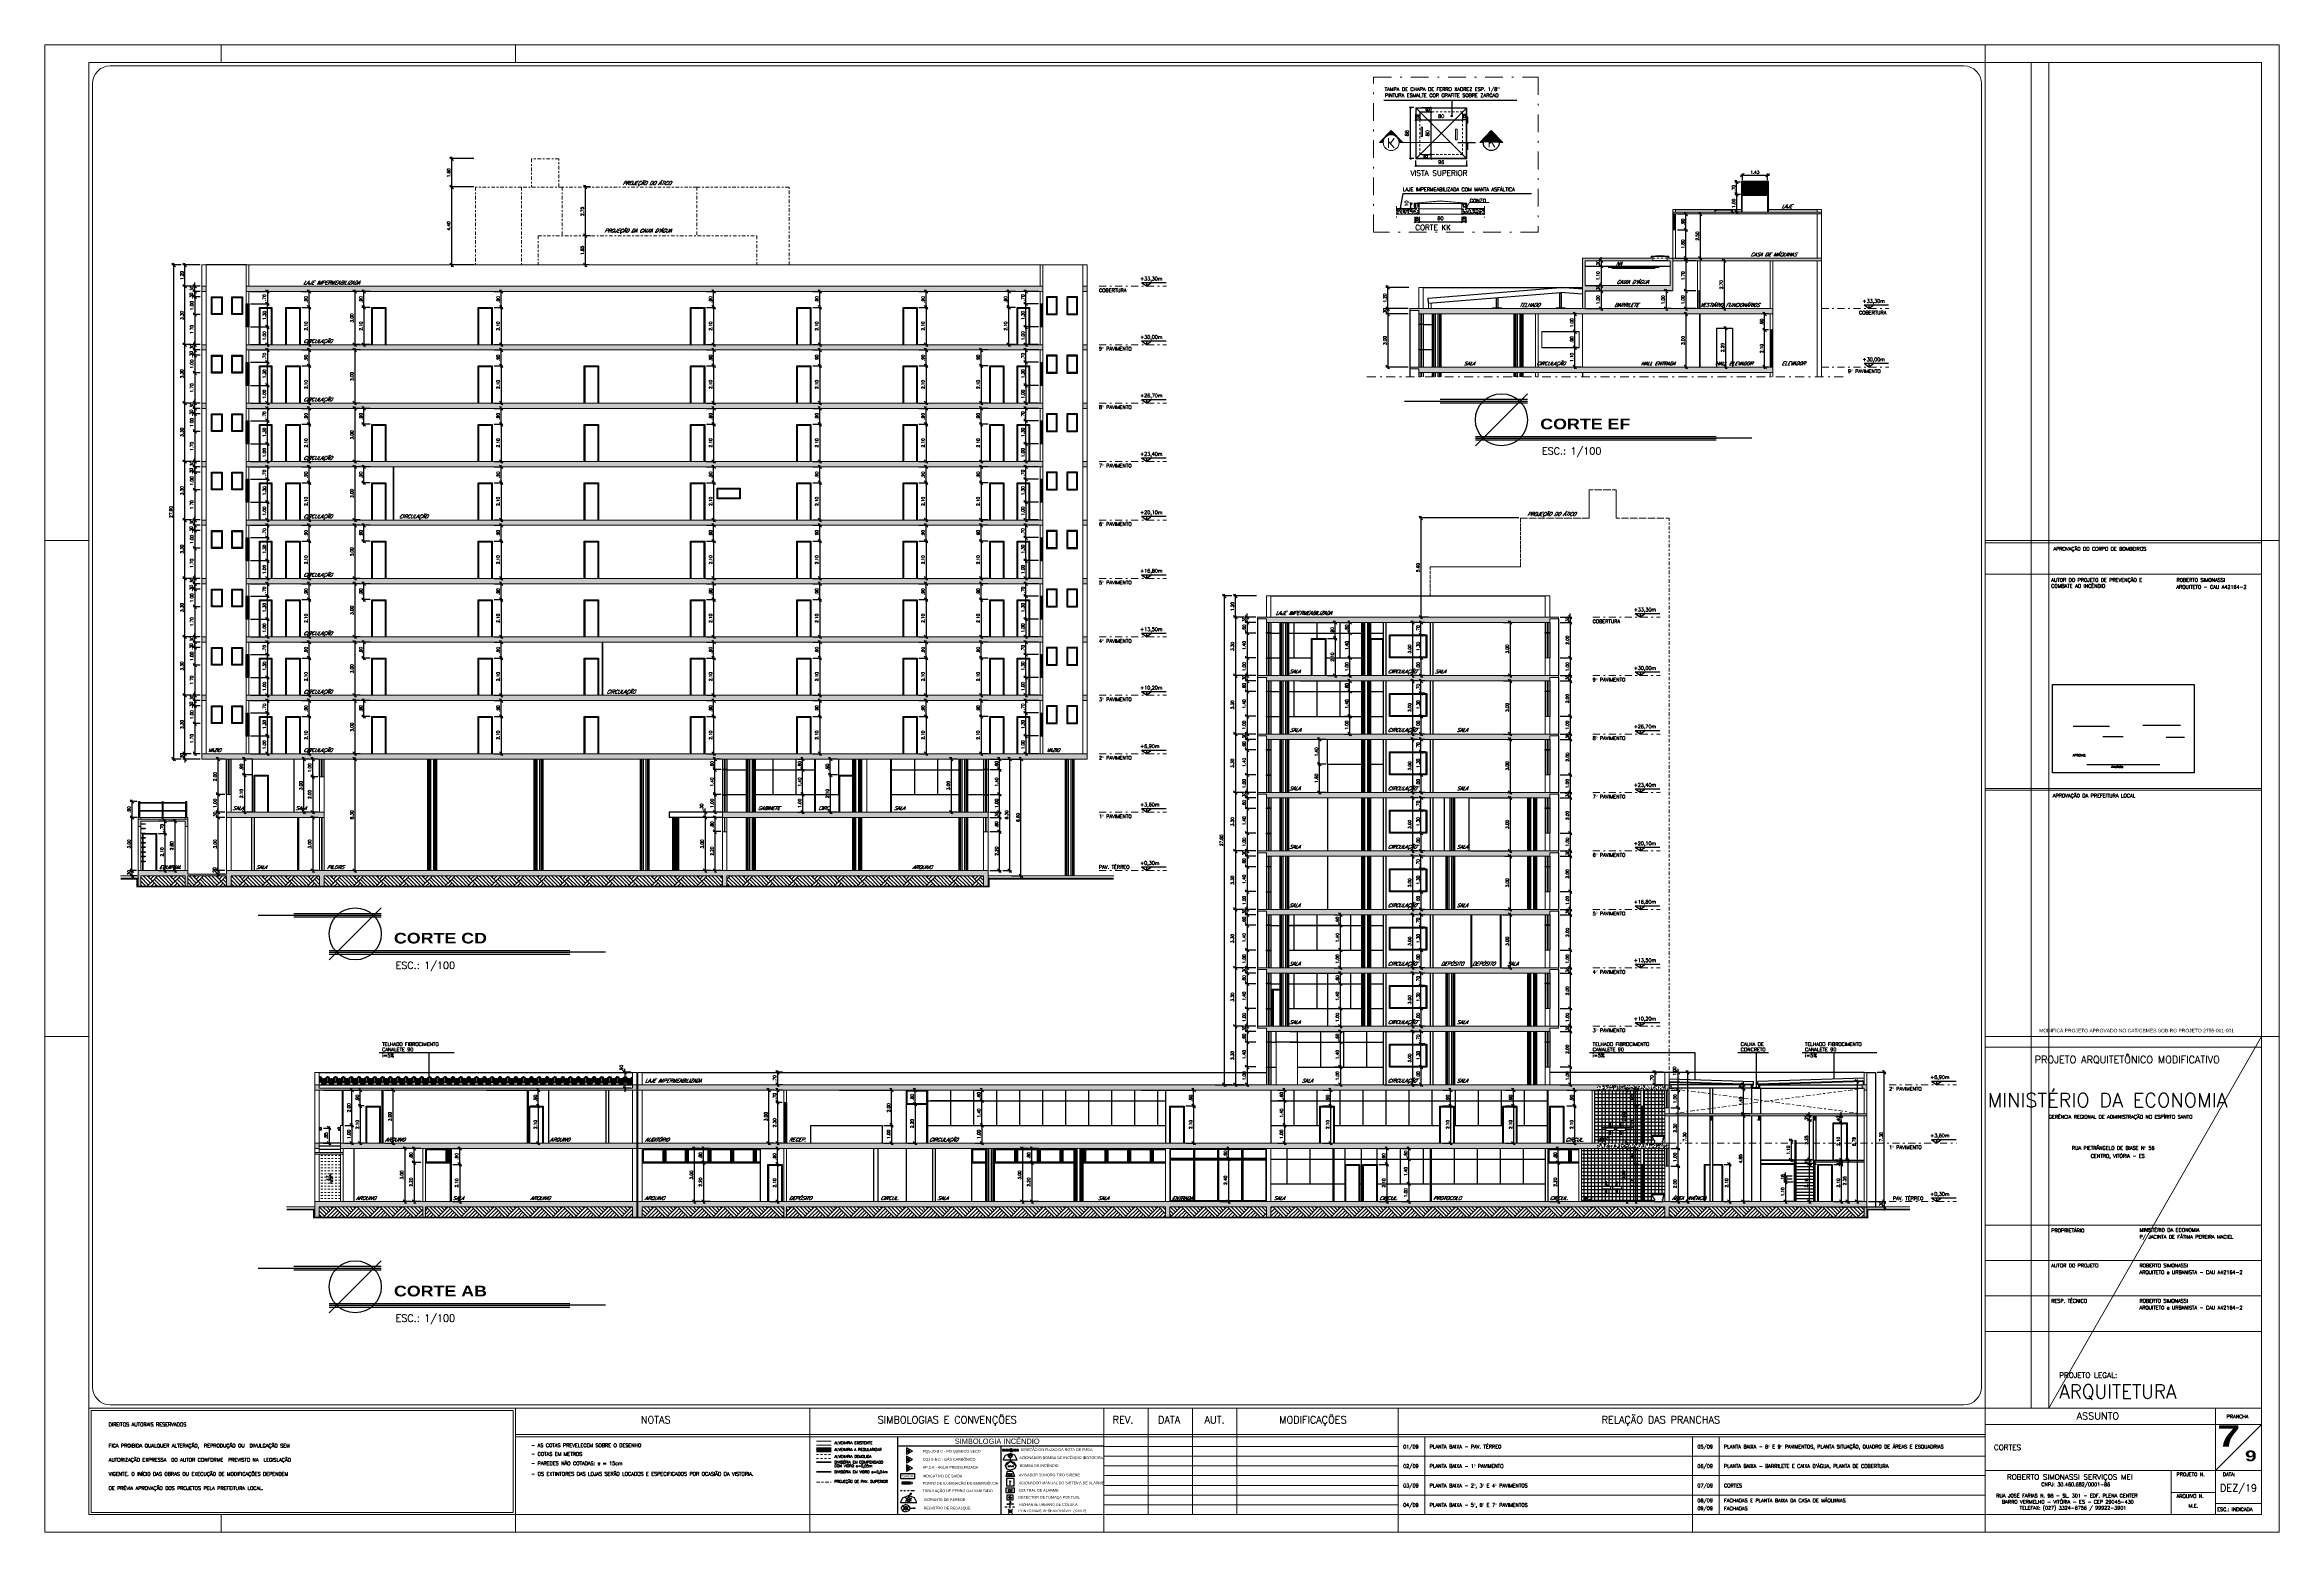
# Model space of a CAD drawing. Header units: millimetres. Extents: x 521 to 1055, y 261 to 520.
# Drawn here: x 791.2 to 917.4, y 435.9 to 519.9 of the extents above; entities that cross this region are included whole.
import ezdxf
from ezdxf.enums import TextEntityAlignment as Align

# ---------------------------------------------------------------- set-up
doc = ezdxf.new("R2010")
doc.units = ezdxf.units.MM
for name, pattern in [('BORDER', [44.45, 12.7, -6.35, 12.7, -6.35, 0, -6.35]), ('CONTINU', [0]), ('DASHDOT', [1, 0.5, -0.25, 0, -0.25]), ('DASHDOT2', [0.5, 0.25, -0.125, 0, -0.125]), ('DASHDOTX2', [2, 1, -0.5, 0, -0.5]), ('DIVIDE2', [15.875, 6.35, -3.175, 0, -3.175, 0, -3.175]), ('HIDDEN', [9.525, 6.35, -3.175])]:
    doc.linetypes.add(name, pattern=pattern)
doc.layers.add('0.1', color=8, linetype='Continuous', lineweight=13)
doc.layers.add('ppci', color=8, linetype='Continuous')
doc.layers.add('texto', color=1, linetype='Continuous')
doc.styles.add('80X50', font='romans.shx')
doc.styles.add('ARCHISTUDIOPADRÃO', font='arial.ttf', dxfattribs={"height": 0.02})
doc.styles.add('LETRA35', font='romans', dxfattribs={"height": 0.07})
doc.styles.add('ROMANS', font='romans')
doc.styles.add('SANSSERIFBOLD', font='sasb____.pfb', dxfattribs={"width": 1.2, "height": 0.6})
doc.styles.get("Standard").update_dxf_attribs({"font": 'romans.shx'})
doc.styles.add('STYLE1', font='sanss___.ttf')
doc.styles.add('tEXTO', font='romans.shx', dxfattribs={"height": 1})
doc.dimstyles.new('Fares Eng - 50', dxfattribs={"dimscale": 2, "dimtxt": 0.085, "dimasz": 0.1, "dimexe": 0.05, "dimexo": 0.05, "dimgap": 0.04, "dimtad": 1, "dimzin": 4, "dimdsep": 46, "dimtxsty": 'ROMANS', "dimblk1": 'OBLIQUE', "dimblk2": 'OBLIQUE', "dimsah": 1, "dimcen": 0.05, "dimdle": 0.05, "dimclrd": 8, "dimclre": 8, "dimclrt": 8, "dimaunit": 1, "dimadec": 0, "dimazin": 0, "dimtfac": 1, "dimtix": 1, "dimtmove": 2, "dimatfit": 0, "dimldrblk": 'OPEN90', "dimfxl": 1, "dimtolj": 1, "dimtzin": 0, "dimarcsym": 0})
doc.dimstyles.new('TICK-100', dxfattribs={"dimscale": 0, "dimtxt": 0.2, "dimasz": 0.1, "dimexe": 0.05, "dimexo": 0.1, "dimgap": 0.1, "dimtad": 1, "dimlfac": 0.5, "dimzin": 0, "dimdsep": 46, "dimtxsty": 'Standard', "dimblk1": 'OBLIQUE', "dimblk2": 'OBLIQUE', "dimsah": 1, "dimcen": 0.1, "dimclrd": 8, "dimclre": 8, "dimclrt": 1, "dimadec": 0, "dimazin": 0, "dimtfac": 0.1, "dimtofl": 0, "dimtmove": 2, "dimatfit": 3, "dimldrblk": 'OBLIQUE', "dimfxl": 1, "dimtolj": 1, "dimtzin": 0, "dimarcsym": 0})
pattern_1 = [(50, (2.50527, -1.5628), (0.273277003, -0.02390863), [0.028575, -0.314325]), (355, (2.50527, -1.5628), (-0.05286424, 0.286584964), [0.02286, -0.25146]), (100.451, (2.52804, -1.56478), (0.22041375, 0.26267503), [0.024285, -0.267135]), (46.1842, (2.50527, -1.4866), (0.40661856, -0.06306349), [0.0428625, -0.4714875]), (96.6356, (2.53915, -1.49184), (0.35610635, 0.37113833), [0.0364275, -0.4007025]), (351.184, (2.50527, -1.4866), (0.3561069, 0.37113768), [0.03429, -0.37719]), (21, (2.54337, -1.50564), (0.22742232, -0.15339828), [0.028575, -0.314325]), (326, (2.54337, -1.50564), (0.09270304, 0.27628195), [0.02286, -0.25146]), (71.4514, (2.56232, -1.51842), (0.320124736, 0.12288429), [0.024285, -0.267135]), (37.5, (2.50527, -1.56279), (0.004632905, 0.126832558), [0, -0.248412, 0, -0.25527, 0, -0.2524125]), (7.5, (2.50527, -1.56279), (0.100229494, 0.150270862), [0, -0.145542, 0, -0.242697, 0, -0.0962025]), (327.5, (2.4203, -1.56279), (0.203385893, -0.008593116), [0, -0.09525, 0, -0.29718, 0, -0.394335]), (317.5, (2.3822, -1.56279), (0.222193772, 0.038139737), [0, -0.123825, 0, -0.197358, 0, -0.280035])]
pattern_2 = [(135, (2.5053, -1.5628), (-1.2931569, 0), [0.9144, -0.9144]), (135, (2.613, -1.455), (-1.2931569, 0), [0.9144, -0.9144]), (135, (2.7208, -1.3473), (-1.2931569, 0), [0.9144, -0.9144]), (135, (2.8286, -1.2395), (-1.2931569, 0), [0.9144, -0.9144]), (135, (2.9363, -1.1317), (-1.2931569, 0), [0.9144, -0.9144]), (135, (3.0441, -1.024), (-1.2931569, 0), [0.9144, -0.9144]), (135, (3.15185, -0.9162), (-1.2931569, 0), [0.9144, -0.9144]), (45, (1.8587, -0.9162), (1.2931569, 0), [0.9144, -0.9144]), (45, (1.7509, -0.80845), (1.2931569, 0), [0.9144, -0.9144]), (45, (1.6432, -0.7007), (1.2931569, 0), [0.9144, -0.9144]), (45, (1.5354, -0.5929), (1.2931569, 0), [0.9144, -0.9144]), (45, (1.4276, -0.4852), (1.2931569, 0), [0.9144, -0.9144]), (45, (1.3199, -0.3774), (1.2931569, 0), [0.9144, -0.9144]), (45, (1.2121, -0.2696), (1.2931569, 0), [0.9144, -0.9144])]
pattern_3 = [(0, (2.50527, -1.56279), (0, 0.2), []), (90, (2.50527, -1.56279), (-0.2, 1e-17), [])]
pattern_4 = [(50, (0, 0), (0.273277003, -0.02390863), [0.028575, -0.314325]), (355, (0, 0), (-0.05286424, 0.286584964), [0.02286, -0.25146]), (100.451, (0.02277, -0.002), (0.22041375, 0.26267503), [0.024285, -0.267135]), (46.1842, (0, 0.0762), (0.40661856, -0.06306349), [0.0428625, -0.4714875]), (96.6356, (0.0339, 0.07094), (0.35610635, 0.37113833), [0.0364275, -0.4007025]), (351.184, (0, 0.0762), (0.3561069, 0.37113768), [0.03429, -0.37719]), (21, (0.0381, 0.05715), (0.22742232, -0.15339828), [0.028575, -0.314325]), (326, (0.0381, 0.05715), (0.09270304, 0.27628195), [0.02286, -0.25146]), (71.4514, (0.05705, 0.04437), (0.320124736, 0.12288429), [0.024285, -0.267135]), (37.5, (0, 0), (0.004632905, 0.126832558), [0, -0.248412, 0, -0.25527, 0, -0.2524125]), (7.5, (0, 0), (0.100229494, 0.150270862), [0, -0.145542, 0, -0.242697, 0, -0.0962025]), (327.5, (-0.08496, 0), (0.203385893, -0.008593116), [0, -0.09525, 0, -0.29718, 0, -0.394335]), (317.5, (-0.12306, 0), (0.222193772, 0.038139737), [0, -0.123825, 0, -0.197358, 0, -0.280035])]
pattern_5 = [(50, (425.26436, 369.90912), (0.273277, -0.02390863), [0.028575, -0.314325]), (355, (425.26436, 369.90912), (-0.05286424, 0.28658496), [0.02286, -0.25146]), (100.451, (425.28713, 369.90713), (0.22041375, 0.26267503), [0.024285, -0.267135]), (46.1842, (425.26436, 369.98532), (0.40661856, -0.0630635), [0.0428625, -0.4714875]), (96.6356, (425.29824, 369.98006), (0.35610635, 0.37113833), [0.0364275, -0.4007025]), (351.184, (425.26436, 369.9853), (0.3561069, 0.37113768), [0.03429, -0.37719]), (21, (425.30246, 369.96627), (0.22742232, -0.15339828), [0.028575, -0.314325]), (326, (425.30246, 369.96627), (0.09270304, 0.27628195), [0.02286, -0.25146]), (71.4514, (425.3214, 369.9535), (0.32012474, 0.12288429), [0.024285, -0.267135]), (37.5, (425.26436, 369.90912), (0.004632905, 0.126832558), [0, -0.248412, 0, -0.25527, 0, -0.2524125]), (7.5, (425.26436, 369.90912), (0.100229494, 0.150270862), [0, -0.145542, 0, -0.242697, 0, -0.0962025]), (327.5, (425.17939, 369.90912), (0.203385893, -0.008593116), [0, -0.09525, 0, -0.29718, 0, -0.394335]), (317.5, (425.1413, 369.90912), (0.22219377, 0.038139737), [0, -0.123825, 0, -0.197358, 0, -0.280035])]

# ---------------------------------------------------------------- blocks, each defined once
blk = doc.blocks.new('PIA VISTA')
for p, q in [((0, 0.25), (0.02, 0.25)), ((0, 0.25), (0, 0.19)), ((0, 0.18), (0, 0)), ((0.02, 0.25), (0.02, 0.19)), ((0.02, 0.18), (0.02, 0)), ((0.03, 0.02), (0.03, 0.07)), ((0.1, 0.02), (0.1, 0.07)), ((-0.24, -0.03), (-0.24, -0.13)), ((-0.21, -0.16), (0.22, -0.16)), ((-0.01, -0.25), (-0.01, -0.22)), ((-0.01, -0.26), (-0.01, -0.27)), ((0.02, -0.25), (0.02, -0.22)), ((0.02, -0.26), (0.02, -0.27)), ((0.25, -0.03), (0.25, -0.13))]:
    blk.add_line(p, q)
at = {"color": 8}
for p, q in [((0.04, 0.02), (0.04, 0.07)), ((0.05, 0.02), (0.05, 0.07)), ((0.06, 0.02), (0.06, 0.07)), ((0.08, 0.02), (0.08, 0.07)), ((0.09, 0.02), (0.09, 0.07)), ((0.1, 0.02), (0.1, 0.07))]:
    blk.add_line(p, q, dxfattribs=at)
for points in [[(-0.01, 0.19), (0.01, 0.19), (0.03, 0.19), (0.03, 0.18), (0.01, 0.18), (-0.01, 0.18)], [(0.03, 0.02), (0.1, 0.02), (0.1, 0.07), (0.03, 0.07)], [(-0.02, -0.34), (-0.02, -0.33), (0.04, -0.33), (0.04, -0.34)], [(-0.01, -0.21), (0.01, -0.21), (0.02, -0.21), (0.02, -0.22), (0.01, -0.22), (-0.01, -0.22)], [(0.01, -0.26), (-0.01, -0.26), (-0.01, -0.25), (0.01, -0.25), (0.02, -0.25), (0.02, -0.26)]]:
    blk.add_lwpolyline(points, close=True)
for points in [[(-0.02, -0.33), (-0.02, -0.27, -0.414214), (-0.01, -0.27), (0.02, -0.27, -0.414214), (0.03, -0.27), (0.03, -0.33)], [(0.03, -0.34), (0.03, -0.37, -0.414214), (0.01, -0.39), (0, -0.39, -0.414214), (-0.02, -0.37), (-0.02, -0.34)]]:
    blk.add_lwpolyline(points, format="xyb")
for points in [[(-0.01, -0.22), (-0.01, -0.16)], [(0.02, -0.22), (0.02, -0.16)]]:
    blk.add_lwpolyline(points)
for centre, start, end in [((-0.21, -0.13), 180, 270), ((0.22, -0.13), 270, 0)]:
    blk.add_arc(centre, 0.03, start, end)
blk = doc.blocks.new('Vaso-c')
at = {"lineweight": -2}
blk.add_lwpolyline([(-0.055, 0.33), (-0.105, 0.33), (-0.105, 0.37), (-0.055, 0.37)], dxfattribs=at)
blk.add_lwpolyline([(-0.055, 0.38, -1), (-0.055, 0.43), (0.59, 0.43, -1), (0.59, 0.38)], format="xyb", dxfattribs=at)
blk.add_lwpolyline([(-0.055, 0.38), (0.59, 0.38, -0.2512327), (0.51, 0.197, 0.1346699), (0.47, 0.12, 0.1209224), (0.47, 0.1, -0.0416806), (0.49, 0.023), (0.49, 0), (0, 0, -0.0845593), (0.01, 0.062, 0.1305417), (0.023, 0.096, 0.1305417), (0.01, 0.13), (-0.007, 0.136, -0.3813588), (0, 0.26, -0.3193113), (-0.055, 0.35)], format="xyb", close=True, dxfattribs=at)
blk = doc.blocks.new('TITU-3')
at = {"layer": 'texto', "color": 1, "lineweight": -2}
for p, q in [((0.0147, 0.0147), (-0.0147, -0.0147)), ((-0.0347, 0.0104), (-0.0547, 0.0104)), ((0.0147, 0.0114), (-0.0347, 0.0114)), ((0.0147, 0.0094), (-0.0347, 0.0094)), ((-0.0147, -0.0094), (0.1213, -0.0094)), ((-0.0147, -0.0114), (0.1213, -0.0114)), ((0.1413, -0.0104), (0.1213, -0.0104))]:
    blk.add_line(p, q, dxfattribs=at)
at = {"layer": 'texto', "color": 7, "lineweight": -2}
for p, q in [((0.0147, 0.0104), (-0.0347, 0.0104)), ((-0.0147, -0.0104), (0.1213, -0.0104))]:
    blk.add_line(p, q, dxfattribs=at)
at = {"layer": 'texto', "color": 1, "lineweight": -2}
blk.add_circle((0, 0), 0.0147, dxfattribs=at)
at = {"layer": 'texto', "color": 4, "lineweight": -2}
blk.add_text('ESC.:', height=0.004, dxfattribs=at).set_placement((0.0228, -0.0197))
at = {"layer": 'texto', "color": 8, "lineweight": -2, "style": 'SANSSERIFBOLD', "width": 1.2}
blk.add_attdef('PLANTA--BAIXA', (0.0219, -0.0054), '', height=0.006, dxfattribs=at)
at = {"layer": 'texto', "color": 4, "lineweight": -2}
blk.add_attdef('0/0', (0.039, -0.0197), '', height=0.004, dxfattribs=at)
blk = doc.blocks.new('_OBLIQUE')
at = {"color": 0, "linetype": 'ByBlock'}
blk.add_line((-0.5, -0.5), (0.5, 0.5), dxfattribs=at)
blk = doc.blocks.new('*D1809')
at = {"layer": '0.1', "color": 8, "linetype": 'CONTINU', "lineweight": -2, "transparency": 16777216}
for p, q in [((812.4, 457.56), (811.91, 457.56)), ((812.01, 456.66), (812.01, 457.66)), ((812.4, 456.76), (811.91, 456.76))]:
    blk.add_line(p, q, dxfattribs=at)
at = {"layer": 'DEFPOINTS', "color": 0, "linetype": 'CONTINU', "lineweight": -2, "transparency": 16777216}
for p in [(812.01, 457.56), (812.5, 457.56), (812.5, 456.76)]:
    blk.add_point(p, dxfattribs=at)
at = {"layer": '0.1', "color": 8, "linetype": 'CONTINU', "lineweight": -2, "transparency": 16777216, "xscale": 0.2, "yscale": 0.2, "zscale": 0.2}
for p, rotation in [((812.01, 457.56), 90), ((812.01, 456.76), 270)]:
    blk.add_blockref('_OBLIQUE', p, dxfattribs=dict(at, rotation=rotation))
at = {"layer": '0.1', "color": 8, "linetype": 'CONTINU', "lineweight": -2, "transparency": 16777216, "insert": (811.84, 457.16), "char_height": 0.17, "attachment_point": 5, "rotation": 90, "style": 'ROMANS'}
blk.add_mtext('\\A1;.80', dxfattribs=at)
blk = doc.blocks.new('_Open90')
at = {"color": 0, "linetype": 'ByBlock', "lineweight": -2}
for p, q in [((0, 0), (-1, 0)), ((-0.5, 0.5), (0, 0)), ((0, 0), (-0.5, -0.5))]:
    blk.add_line(p, q, dxfattribs=at)
blk = doc.blocks.new('*D1810')
at = {"layer": '0.1', "color": 8, "linetype": 'CONTINU', "lineweight": -2, "transparency": 16777216}
for p, q in [((812.4, 456.76), (811.91, 456.76)), ((812.01, 456.86), (812.01, 454.46)), ((812.39, 454.56), (811.91, 454.56))]:
    blk.add_line(p, q, dxfattribs=at)
at = {"layer": 'DEFPOINTS', "color": 0, "linetype": 'CONTINU', "lineweight": -2, "transparency": 16777216}
for p in [(812.5, 456.76), (812.01, 454.56), (812.49, 454.56)]:
    blk.add_point(p, dxfattribs=at)
at = {"layer": '0.1', "color": 8, "linetype": 'CONTINU', "lineweight": -2, "transparency": 16777216, "xscale": 0.2, "yscale": 0.2, "zscale": 0.2}
for p, rotation in [((812.01, 456.76), 90), ((812.01, 454.56), 270)]:
    blk.add_blockref('_OBLIQUE', p, dxfattribs=dict(at, rotation=rotation))
at = {"layer": '0.1', "color": 8, "linetype": 'CONTINU', "lineweight": -2, "transparency": 16777216, "insert": (811.84, 455.66), "char_height": 0.17, "attachment_point": 5, "rotation": 90, "style": 'ROMANS'}
blk.add_mtext('\\A1;2.20', dxfattribs=at)
blk = doc.blocks.new('*D1811')
at = {"layer": '0.1', "color": 8, "linetype": 'CONTINU', "lineweight": -2, "transparency": 16777216}
for p, q in [((811.81, 457.56), (811.39, 457.56)), ((811.49, 457.66), (811.49, 454.46)), ((811.81, 454.56), (811.39, 454.56))]:
    blk.add_line(p, q, dxfattribs=at)
at = {"layer": 'DEFPOINTS', "color": 0, "linetype": 'CONTINU', "lineweight": -2, "transparency": 16777216}
for p in [(811.91, 457.56), (811.49, 454.56), (811.91, 454.56)]:
    blk.add_point(p, dxfattribs=at)
at = {"layer": '0.1', "color": 8, "linetype": 'CONTINU', "lineweight": -2, "transparency": 16777216, "xscale": 0.2, "yscale": 0.2, "zscale": 0.2}
for p, rotation in [((811.49, 457.56), 90), ((811.49, 454.56), 270)]:
    blk.add_blockref('_OBLIQUE', p, dxfattribs=dict(at, rotation=rotation))
at = {"layer": '0.1', "color": 8, "linetype": 'CONTINU', "lineweight": -2, "transparency": 16777216, "insert": (811.32, 456.06), "char_height": 0.17, "attachment_point": 5, "rotation": 90, "style": 'ROMANS'}
blk.add_mtext('\\A1;3.00', dxfattribs=at)
blk = doc.blocks.new('*D1812')
at = {"layer": '0.1', "color": 8, "linetype": 'CONTINU', "lineweight": -2, "transparency": 16777216}
for p, q in [((814.2, 456.66), (814.69, 456.66)), ((814.59, 456.76), (814.59, 454.46)), ((814.2, 454.56), (814.69, 454.56))]:
    blk.add_line(p, q, dxfattribs=at)
at = {"layer": 'DEFPOINTS', "color": 0, "linetype": 'CONTINU', "lineweight": -2, "transparency": 16777216}
for p in [(814.1, 456.66), (814.1, 454.56), (814.59, 454.56)]:
    blk.add_point(p, dxfattribs=at)
at = {"layer": '0.1', "color": 8, "linetype": 'CONTINU', "lineweight": -2, "transparency": 16777216, "xscale": 0.2, "yscale": 0.2, "zscale": 0.2}
for p, rotation in [((814.59, 456.66), 90), ((814.59, 454.56), 270)]:
    blk.add_blockref('_OBLIQUE', p, dxfattribs=dict(at, rotation=rotation))
at = {"layer": '0.1', "color": 8, "linetype": 'CONTINU', "lineweight": -2, "transparency": 16777216, "insert": (814.42, 455.61), "char_height": 0.17, "attachment_point": 5, "rotation": 90, "style": 'ROMANS'}
blk.add_mtext('\\A1;2.10', dxfattribs=at)
blk = doc.blocks.new('*D1813')
at = {"layer": '0.1', "color": 8, "linetype": 'CONTINU', "lineweight": -2, "transparency": 16777216}
for p, q in [((814.2, 457.56), (814.69, 457.56)), ((814.59, 456.56), (814.59, 457.66)), ((814.2, 456.66), (814.69, 456.66))]:
    blk.add_line(p, q, dxfattribs=at)
at = {"layer": 'DEFPOINTS', "color": 0, "linetype": 'CONTINU', "lineweight": -2, "transparency": 16777216}
for p in [(814.1, 457.56), (814.59, 457.56), (814.1, 456.66)]:
    blk.add_point(p, dxfattribs=at)
at = {"layer": '0.1', "color": 8, "linetype": 'CONTINU', "lineweight": -2, "transparency": 16777216, "xscale": 0.2, "yscale": 0.2, "zscale": 0.2}
for p, rotation in [((814.59, 457.56), 90), ((814.59, 456.66), 270)]:
    blk.add_blockref('_OBLIQUE', p, dxfattribs=dict(at, rotation=rotation))
at = {"layer": '0.1', "color": 8, "linetype": 'CONTINU', "lineweight": -2, "transparency": 16777216, "insert": (814.42, 457.11), "char_height": 0.17, "attachment_point": 5, "rotation": 90, "style": 'ROMANS'}
blk.add_mtext('\\A1;.90', dxfattribs=at)
blk = doc.blocks.new('*D1814')
at = {"layer": '0.1', "color": 8, "linetype": 'CONTINU', "lineweight": -2, "transparency": 16777216}
for p, q in [((828.75, 457.56), (828.26, 457.56)), ((828.36, 456.66), (828.36, 457.66)), ((828.75, 456.76), (828.26, 456.76))]:
    blk.add_line(p, q, dxfattribs=at)
at = {"layer": 'DEFPOINTS', "color": 0, "linetype": 'CONTINU', "lineweight": -2, "transparency": 16777216}
for p in [(828.36, 457.56), (828.85, 457.56), (828.85, 456.76)]:
    blk.add_point(p, dxfattribs=at)
at = {"layer": '0.1', "color": 8, "linetype": 'CONTINU', "lineweight": -2, "transparency": 16777216, "xscale": 0.2, "yscale": 0.2, "zscale": 0.2}
for p, rotation in [((828.36, 457.56), 90), ((828.36, 456.76), 270)]:
    blk.add_blockref('_OBLIQUE', p, dxfattribs=dict(at, rotation=rotation))
at = {"layer": '0.1', "color": 8, "linetype": 'CONTINU', "lineweight": -2, "transparency": 16777216, "insert": (828.19, 457.16), "char_height": 0.17, "attachment_point": 5, "rotation": 90, "style": 'ROMANS'}
blk.add_mtext('\\A1;.80', dxfattribs=at)
blk = doc.blocks.new('*D1815')
at = {"layer": '0.1', "color": 8, "linetype": 'CONTINU', "lineweight": -2, "transparency": 16777216}
for p, q in [((828.75, 456.76), (828.26, 456.76)), ((828.36, 456.86), (828.36, 454.46)), ((828.74, 454.56), (828.26, 454.56))]:
    blk.add_line(p, q, dxfattribs=at)
at = {"layer": 'DEFPOINTS', "color": 0, "linetype": 'CONTINU', "lineweight": -2, "transparency": 16777216}
for p in [(828.85, 456.76), (828.36, 454.56), (828.84, 454.56)]:
    blk.add_point(p, dxfattribs=at)
at = {"layer": '0.1', "color": 8, "linetype": 'CONTINU', "lineweight": -2, "transparency": 16777216, "xscale": 0.2, "yscale": 0.2, "zscale": 0.2}
for p, rotation in [((828.36, 456.76), 90), ((828.36, 454.56), 270)]:
    blk.add_blockref('_OBLIQUE', p, dxfattribs=dict(at, rotation=rotation))
at = {"layer": '0.1', "color": 8, "linetype": 'CONTINU', "lineweight": -2, "transparency": 16777216, "insert": (828.19, 455.66), "char_height": 0.17, "attachment_point": 5, "rotation": 90, "style": 'ROMANS'}
blk.add_mtext('\\A1;2.20', dxfattribs=at)
blk = doc.blocks.new('*D1816')
at = {"layer": '0.1', "color": 8, "linetype": 'CONTINU', "lineweight": -2, "transparency": 16777216}
for p, q in [((828.16, 457.56), (827.73, 457.56)), ((827.83, 457.66), (827.83, 454.46)), ((828.16, 454.56), (827.73, 454.56))]:
    blk.add_line(p, q, dxfattribs=at)
at = {"layer": 'DEFPOINTS', "color": 0, "linetype": 'CONTINU', "lineweight": -2, "transparency": 16777216}
for p in [(828.26, 457.56), (827.83, 454.56), (828.26, 454.56)]:
    blk.add_point(p, dxfattribs=at)
at = {"layer": '0.1', "color": 8, "linetype": 'CONTINU', "lineweight": -2, "transparency": 16777216, "xscale": 0.2, "yscale": 0.2, "zscale": 0.2}
for p, rotation in [((827.83, 457.56), 90), ((827.83, 454.56), 270)]:
    blk.add_blockref('_OBLIQUE', p, dxfattribs=dict(at, rotation=rotation))
at = {"layer": '0.1', "color": 8, "linetype": 'CONTINU', "lineweight": -2, "transparency": 16777216, "insert": (827.67, 456.06), "char_height": 0.17, "attachment_point": 5, "rotation": 90, "style": 'ROMANS'}
blk.add_mtext('\\A1;3.00', dxfattribs=at)
blk = doc.blocks.new('*D1817')
at = {"layer": '0.1', "color": 8, "linetype": 'CONTINU', "lineweight": -2, "transparency": 16777216}
for p, q in [((832.1, 456.66), (832.64, 456.66)), ((832.54, 456.76), (832.54, 454.46)), ((832.1, 454.56), (832.64, 454.56))]:
    blk.add_line(p, q, dxfattribs=at)
at = {"layer": 'DEFPOINTS', "color": 0, "linetype": 'CONTINU', "lineweight": -2, "transparency": 16777216}
for p in [(832, 456.66), (832, 454.56), (832.54, 454.56)]:
    blk.add_point(p, dxfattribs=at)
at = {"layer": '0.1', "color": 8, "linetype": 'CONTINU', "lineweight": -2, "transparency": 16777216, "xscale": 0.2, "yscale": 0.2, "zscale": 0.2}
for p, rotation in [((832.54, 456.66), 90), ((832.54, 454.56), 270)]:
    blk.add_blockref('_OBLIQUE', p, dxfattribs=dict(at, rotation=rotation))
at = {"layer": '0.1', "color": 8, "linetype": 'CONTINU', "lineweight": -2, "transparency": 16777216, "insert": (832.37, 455.61), "char_height": 0.17, "attachment_point": 5, "rotation": 90, "style": 'ROMANS'}
blk.add_mtext('\\A1;2.10', dxfattribs=at)
blk = doc.blocks.new('*D1818')
at = {"layer": '0.1', "color": 8, "linetype": 'CONTINU', "lineweight": -2, "transparency": 16777216}
for p, q in [((829.6, 457.56), (832.64, 457.56)), ((832.54, 456.56), (832.54, 457.66)), ((832.1, 456.66), (832.64, 456.66))]:
    blk.add_line(p, q, dxfattribs=at)
at = {"layer": 'DEFPOINTS', "color": 0, "linetype": 'CONTINU', "lineweight": -2, "transparency": 16777216}
for p in [(829.5, 457.56), (832.54, 457.56), (832, 456.66)]:
    blk.add_point(p, dxfattribs=at)
at = {"layer": '0.1', "color": 8, "linetype": 'CONTINU', "lineweight": -2, "transparency": 16777216, "xscale": 0.2, "yscale": 0.2, "zscale": 0.2}
for p, rotation in [((832.54, 457.56), 90), ((832.54, 456.66), 270)]:
    blk.add_blockref('_OBLIQUE', p, dxfattribs=dict(at, rotation=rotation))
at = {"layer": '0.1', "color": 8, "linetype": 'CONTINU', "lineweight": -2, "transparency": 16777216, "insert": (832.37, 457.11), "char_height": 0.17, "attachment_point": 5, "rotation": 90, "style": 'ROMANS'}
blk.add_mtext('\\A1;.90', dxfattribs=at)
blk = doc.blocks.new('*D1819')
at = {"layer": '0.1', "color": 8, "linetype": 'CONTINU', "lineweight": -2, "transparency": 16777216}
for p, q in [((847.29, 457.56), (846.8, 457.56)), ((846.9, 456.66), (846.9, 457.66)), ((847.29, 456.76), (846.8, 456.76))]:
    blk.add_line(p, q, dxfattribs=at)
at = {"layer": 'DEFPOINTS', "color": 0, "linetype": 'CONTINU', "lineweight": -2, "transparency": 16777216}
for p in [(846.9, 457.56), (847.39, 457.56), (847.39, 456.76)]:
    blk.add_point(p, dxfattribs=at)
at = {"layer": '0.1', "color": 8, "linetype": 'CONTINU', "lineweight": -2, "transparency": 16777216, "xscale": 0.2, "yscale": 0.2, "zscale": 0.2}
for p, rotation in [((846.9, 457.56), 90), ((846.9, 456.76), 270)]:
    blk.add_blockref('_OBLIQUE', p, dxfattribs=dict(at, rotation=rotation))
at = {"layer": '0.1', "color": 8, "linetype": 'CONTINU', "lineweight": -2, "transparency": 16777216, "insert": (846.73, 457.16), "char_height": 0.17, "attachment_point": 5, "rotation": 90, "style": 'ROMANS'}
blk.add_mtext('\\A1;.80', dxfattribs=at)
blk = doc.blocks.new('*D1820')
at = {"layer": '0.1', "color": 8, "linetype": 'CONTINU', "lineweight": -2, "transparency": 16777216}
for p, q in [((847.29, 456.76), (846.8, 456.76)), ((846.9, 456.86), (846.9, 454.46)), ((847.28, 454.56), (846.8, 454.56))]:
    blk.add_line(p, q, dxfattribs=at)
at = {"layer": 'DEFPOINTS', "color": 0, "linetype": 'CONTINU', "lineweight": -2, "transparency": 16777216}
for p in [(847.39, 456.76), (846.9, 454.56), (847.38, 454.56)]:
    blk.add_point(p, dxfattribs=at)
at = {"layer": '0.1', "color": 8, "linetype": 'CONTINU', "lineweight": -2, "transparency": 16777216, "xscale": 0.2, "yscale": 0.2, "zscale": 0.2}
for p, rotation in [((846.9, 456.76), 90), ((846.9, 454.56), 270)]:
    blk.add_blockref('_OBLIQUE', p, dxfattribs=dict(at, rotation=rotation))
at = {"layer": '0.1', "color": 8, "linetype": 'CONTINU', "lineweight": -2, "transparency": 16777216, "insert": (846.73, 455.66), "char_height": 0.17, "attachment_point": 5, "rotation": 90, "style": 'ROMANS'}
blk.add_mtext('\\A1;2.20', dxfattribs=at)
blk = doc.blocks.new('*D1821')
at = {"layer": '0.1', "color": 8, "linetype": 'CONTINU', "lineweight": -2, "transparency": 16777216}
for p, q in [((846.7, 457.56), (846.27, 457.56)), ((846.37, 457.66), (846.37, 454.46)), ((846.7, 454.56), (846.27, 454.56))]:
    blk.add_line(p, q, dxfattribs=at)
at = {"layer": 'DEFPOINTS', "color": 0, "linetype": 'CONTINU', "lineweight": -2, "transparency": 16777216}
for p in [(846.8, 457.56), (846.37, 454.56), (846.8, 454.56)]:
    blk.add_point(p, dxfattribs=at)
at = {"layer": '0.1', "color": 8, "linetype": 'CONTINU', "lineweight": -2, "transparency": 16777216, "xscale": 0.2, "yscale": 0.2, "zscale": 0.2}
for p, rotation in [((846.37, 457.56), 90), ((846.37, 454.56), 270)]:
    blk.add_blockref('_OBLIQUE', p, dxfattribs=dict(at, rotation=rotation))
at = {"layer": '0.1', "color": 8, "linetype": 'CONTINU', "lineweight": -2, "transparency": 16777216, "insert": (846.21, 456.06), "char_height": 0.17, "attachment_point": 5, "rotation": 90, "style": 'ROMANS'}
blk.add_mtext('\\A1;3.00', dxfattribs=at)
blk = doc.blocks.new('*D1822')
at = {"layer": '0.1', "color": 8, "linetype": 'CONTINU', "lineweight": -2, "transparency": 16777216}
for p, q in [((857.53, 456.96), (858.11, 456.96)), ((858.01, 457.06), (858.01, 454.46)), ((857.53, 454.56), (858.11, 454.56))]:
    blk.add_line(p, q, dxfattribs=at)
at = {"layer": 'DEFPOINTS', "color": 0, "linetype": 'CONTINU', "lineweight": -2, "transparency": 16777216}
for p in [(857.43, 456.96), (857.43, 454.56), (858.01, 454.56)]:
    blk.add_point(p, dxfattribs=at)
at = {"layer": '0.1', "color": 8, "linetype": 'CONTINU', "lineweight": -2, "transparency": 16777216, "xscale": 0.2, "yscale": 0.2, "zscale": 0.2}
for p, rotation in [((858.01, 456.96), 90), ((858.01, 454.56), 270)]:
    blk.add_blockref('_OBLIQUE', p, dxfattribs=dict(at, rotation=rotation))
at = {"layer": '0.1', "color": 8, "linetype": 'CONTINU', "lineweight": -2, "transparency": 16777216, "insert": (857.84, 455.76), "char_height": 0.17, "attachment_point": 5, "rotation": 90, "style": 'ROMANS'}
blk.add_mtext('\\A1;2.40', dxfattribs=at)
blk = doc.blocks.new('*D1823')
at = {"layer": '0.1', "color": 8, "linetype": 'CONTINU', "lineweight": -2, "transparency": 16777216}
for p, q in [((857.53, 457.56), (858.11, 457.56)), ((857.53, 456.96), (858.11, 456.96)), ((858.01, 456.86), (858.01, 457.66))]:
    blk.add_line(p, q, dxfattribs=at)
at = {"layer": 'DEFPOINTS', "color": 0, "linetype": 'CONTINU', "lineweight": -2, "transparency": 16777216}
for p in [(857.43, 457.56), (857.43, 456.96), (858.01, 457.56)]:
    blk.add_point(p, dxfattribs=at)
at = {"layer": '0.1', "color": 8, "linetype": 'CONTINU', "lineweight": -2, "transparency": 16777216, "xscale": 0.2, "yscale": 0.2, "zscale": 0.2}
for p, rotation in [((858.01, 457.56), 90), ((858.01, 456.96), 270)]:
    blk.add_blockref('_OBLIQUE', p, dxfattribs=dict(at, rotation=rotation))
at = {"layer": '0.1', "color": 8, "linetype": 'CONTINU', "lineweight": -2, "transparency": 16777216, "insert": (857.84, 457.26), "char_height": 0.17, "attachment_point": 5, "rotation": 90, "style": 'ROMANS'}
blk.add_mtext('\\A1;.60', dxfattribs=at)
blk = doc.blocks.new('*D1824')
at = {"layer": '0.1', "color": 8, "linetype": 'CONTINU', "lineweight": -2, "transparency": 16777216}
for p, q in [((866.5, 456.66), (867.05, 456.66)), ((866.95, 456.76), (866.95, 454.46)), ((866.5, 454.56), (867.05, 454.56))]:
    blk.add_line(p, q, dxfattribs=at)
at = {"layer": 'DEFPOINTS', "color": 0, "linetype": 'CONTINU', "lineweight": -2, "transparency": 16777216}
for p in [(866.4, 456.66), (866.4, 454.56), (866.95, 454.56)]:
    blk.add_point(p, dxfattribs=at)
at = {"layer": '0.1', "color": 8, "linetype": 'CONTINU', "lineweight": -2, "transparency": 16777216, "xscale": 0.2, "yscale": 0.2, "zscale": 0.2}
for p, rotation in [((866.95, 456.66), 90), ((866.95, 454.56), 270)]:
    blk.add_blockref('_OBLIQUE', p, dxfattribs=dict(at, rotation=rotation))
at = {"layer": '0.1', "color": 8, "linetype": 'CONTINU', "lineweight": -2, "transparency": 16777216, "insert": (866.78, 455.61), "char_height": 0.17, "attachment_point": 5, "rotation": 90, "style": 'ROMANS'}
blk.add_mtext('\\A1;2.10', dxfattribs=at)
blk = doc.blocks.new('*D1825')
at = {"layer": '0.1', "color": 8, "linetype": 'CONTINU', "lineweight": -2, "transparency": 16777216}
for p, q in [((866.5, 457.56), (867.05, 457.56)), ((866.95, 456.56), (866.95, 457.66)), ((866.5, 456.66), (867.05, 456.66))]:
    blk.add_line(p, q, dxfattribs=at)
at = {"layer": 'DEFPOINTS', "color": 0, "linetype": 'CONTINU', "lineweight": -2, "transparency": 16777216}
for p in [(866.4, 457.56), (866.95, 457.56), (866.4, 456.66)]:
    blk.add_point(p, dxfattribs=at)
at = {"layer": '0.1', "color": 8, "linetype": 'CONTINU', "lineweight": -2, "transparency": 16777216, "xscale": 0.2, "yscale": 0.2, "zscale": 0.2}
for p, rotation in [((866.95, 457.56), 90), ((866.95, 456.66), 270)]:
    blk.add_blockref('_OBLIQUE', p, dxfattribs=dict(at, rotation=rotation))
at = {"layer": '0.1', "color": 8, "linetype": 'CONTINU', "lineweight": -2, "transparency": 16777216, "insert": (866.78, 457.11), "char_height": 0.17, "attachment_point": 5, "rotation": 90, "style": 'ROMANS'}
blk.add_mtext('\\A1;.90', dxfattribs=at)
blk = doc.blocks.new('*D1826')
at = {"layer": '0.1', "color": 8, "linetype": 'CONTINU', "lineweight": -2, "transparency": 16777216}
for p, q in [((868.19, 455.66), (868.19, 454.46)), ((867.8, 455.56), (868.29, 455.56)), ((867.8, 454.56), (868.29, 454.56))]:
    blk.add_line(p, q, dxfattribs=at)
at = {"layer": 'DEFPOINTS', "color": 0, "linetype": 'CONTINU', "lineweight": -2, "transparency": 16777216}
for p in [(867.7, 455.56), (867.7, 454.56), (868.19, 454.56)]:
    blk.add_point(p, dxfattribs=at)
at = {"layer": '0.1', "color": 8, "linetype": 'CONTINU', "lineweight": -2, "transparency": 16777216, "xscale": 0.2, "yscale": 0.2, "zscale": 0.2}
for p, rotation in [((868.19, 455.56), 90), ((868.19, 454.56), 270)]:
    blk.add_blockref('_OBLIQUE', p, dxfattribs=dict(at, rotation=rotation))
at = {"layer": '0.1', "color": 8, "linetype": 'CONTINU', "lineweight": -2, "transparency": 16777216, "insert": (868.02, 455.06), "char_height": 0.17, "attachment_point": 5, "rotation": 90, "style": 'ROMANS'}
blk.add_mtext('\\A1;1.00', dxfattribs=at)
blk = doc.blocks.new('*D1827')
at = {"layer": '0.1', "color": 8, "linetype": 'CONTINU', "lineweight": -2, "transparency": 16777216}
for p, q in [((867.8, 456.96), (868.29, 456.96)), ((868.19, 455.46), (868.19, 457.06)), ((867.8, 455.56), (868.29, 455.56))]:
    blk.add_line(p, q, dxfattribs=at)
at = {"layer": 'DEFPOINTS', "color": 0, "linetype": 'CONTINU', "lineweight": -2, "transparency": 16777216}
for p in [(867.7, 456.96), (868.19, 456.96), (867.7, 455.56)]:
    blk.add_point(p, dxfattribs=at)
at = {"layer": '0.1', "color": 8, "linetype": 'CONTINU', "lineweight": -2, "transparency": 16777216, "xscale": 0.2, "yscale": 0.2, "zscale": 0.2}
for p, rotation in [((868.19, 456.96), 90), ((868.19, 455.56), 270)]:
    blk.add_blockref('_OBLIQUE', p, dxfattribs=dict(at, rotation=rotation))
at = {"layer": '0.1', "color": 8, "linetype": 'CONTINU', "lineweight": -2, "transparency": 16777216, "insert": (868.02, 456.26), "char_height": 0.17, "attachment_point": 5, "rotation": 90, "style": 'ROMANS'}
blk.add_mtext('\\A1;1.40', dxfattribs=at)
blk = doc.blocks.new('*D1828')
at = {"layer": '0.1', "color": 8, "linetype": 'CONTINU', "lineweight": -2, "transparency": 16777216}
for p, q in [((867.8, 457.56), (868.29, 457.56)), ((867.8, 456.96), (868.29, 456.96)), ((868.19, 456.86), (868.19, 457.66))]:
    blk.add_line(p, q, dxfattribs=at)
at = {"layer": 'DEFPOINTS', "color": 0, "linetype": 'CONTINU', "lineweight": -2, "transparency": 16777216}
for p in [(867.7, 457.56), (867.7, 456.96), (868.19, 457.56)]:
    blk.add_point(p, dxfattribs=at)
at = {"layer": '0.1', "color": 8, "linetype": 'CONTINU', "lineweight": -2, "transparency": 16777216, "xscale": 0.2, "yscale": 0.2, "zscale": 0.2}
for p, rotation in [((868.19, 457.56), 90), ((868.19, 456.96), 270)]:
    blk.add_blockref('_OBLIQUE', p, dxfattribs=dict(at, rotation=rotation))
at = {"layer": '0.1', "color": 8, "linetype": 'CONTINU', "lineweight": -2, "transparency": 16777216, "insert": (868.02, 457.26), "char_height": 0.17, "attachment_point": 5, "rotation": 90, "style": 'ROMANS'}
blk.add_mtext('\\A1;.60', dxfattribs=at)
blk = doc.blocks.new('*D1829')
at = {"layer": '0.1', "color": 8, "linetype": 'CONTINU', "lineweight": -2, "transparency": 16777216}
for p, q in [((876.15, 456.76), (876.72, 456.76)), ((876.62, 456.86), (876.62, 454.46)), ((876.15, 454.56), (876.72, 454.56))]:
    blk.add_line(p, q, dxfattribs=at)
at = {"layer": 'DEFPOINTS', "color": 0, "linetype": 'CONTINU', "lineweight": -2, "transparency": 16777216}
for p in [(876.05, 456.76), (876.05, 454.56), (876.62, 454.56)]:
    blk.add_point(p, dxfattribs=at)
at = {"layer": '0.1', "color": 8, "linetype": 'CONTINU', "lineweight": -2, "transparency": 16777216, "xscale": 0.2, "yscale": 0.2, "zscale": 0.2}
for p, rotation in [((876.62, 456.76), 90), ((876.62, 454.56), 270)]:
    blk.add_blockref('_OBLIQUE', p, dxfattribs=dict(at, rotation=rotation))
at = {"layer": '0.1', "color": 8, "linetype": 'CONTINU', "lineweight": -2, "transparency": 16777216, "insert": (876.46, 455.66), "char_height": 0.17, "attachment_point": 5, "rotation": 90, "style": 'ROMANS'}
blk.add_mtext('\\A1;2.20', dxfattribs=at)
blk = doc.blocks.new('*D1830')
at = {"layer": '0.1', "color": 8, "linetype": 'CONTINU', "lineweight": -2, "transparency": 16777216}
for p, q in [((876.15, 457.56), (876.72, 457.56)), ((876.62, 456.66), (876.62, 457.66)), ((876.15, 456.76), (876.72, 456.76))]:
    blk.add_line(p, q, dxfattribs=at)
at = {"layer": 'DEFPOINTS', "color": 0, "linetype": 'CONTINU', "lineweight": -2, "transparency": 16777216}
for p in [(876.05, 457.56), (876.62, 457.56), (876.05, 456.76)]:
    blk.add_point(p, dxfattribs=at)
at = {"layer": '0.1', "color": 8, "linetype": 'CONTINU', "lineweight": -2, "transparency": 16777216, "xscale": 0.2, "yscale": 0.2, "zscale": 0.2}
for p, rotation in [((876.62, 457.56), 90), ((876.62, 456.76), 270)]:
    blk.add_blockref('_OBLIQUE', p, dxfattribs=dict(at, rotation=rotation))
at = {"layer": '0.1', "color": 8, "linetype": 'CONTINU', "lineweight": -2, "transparency": 16777216, "insert": (876.46, 457.16), "char_height": 0.17, "attachment_point": 5, "rotation": 90, "style": 'ROMANS'}
blk.add_mtext('\\A1;.80', dxfattribs=at)
blk = doc.blocks.new('*D1831')
at = {"layer": '0.1', "color": 8, "linetype": 'CONTINU', "lineweight": -2, "transparency": 16777216}
for p, q in [((881.2, 456.66), (880.89, 456.66)), ((880.99, 456.76), (880.99, 454.46)), ((881.2, 454.56), (880.89, 454.56))]:
    blk.add_line(p, q, dxfattribs=at)
at = {"layer": 'DEFPOINTS', "color": 0, "linetype": 'CONTINU', "lineweight": -2, "transparency": 16777216}
for p in [(881.3, 456.66), (880.99, 454.56), (881.3, 454.56)]:
    blk.add_point(p, dxfattribs=at)
at = {"layer": '0.1', "color": 8, "linetype": 'CONTINU', "lineweight": -2, "transparency": 16777216, "xscale": 0.2, "yscale": 0.2, "zscale": 0.2}
for p, rotation in [((880.99, 456.66), 90), ((880.99, 454.56), 270)]:
    blk.add_blockref('_OBLIQUE', p, dxfattribs=dict(at, rotation=rotation))
at = {"layer": '0.1', "color": 8, "linetype": 'CONTINU', "lineweight": -2, "transparency": 16777216, "insert": (880.82, 455.61), "char_height": 0.17, "attachment_point": 5, "rotation": 90, "style": 'ROMANS'}
blk.add_mtext('\\A1;2.10', dxfattribs=at)
blk = doc.blocks.new('*D1832')
at = {"layer": '0.1', "color": 8, "linetype": 'CONTINU', "lineweight": -2, "transparency": 16777216}
for p, q in [((881.2, 457.56), (880.89, 457.56)), ((880.99, 456.56), (880.99, 457.66)), ((881.2, 456.66), (880.89, 456.66))]:
    blk.add_line(p, q, dxfattribs=at)
at = {"layer": 'DEFPOINTS', "color": 0, "linetype": 'CONTINU', "lineweight": -2, "transparency": 16777216}
for p in [(880.99, 457.56), (881.3, 457.56), (881.3, 456.66)]:
    blk.add_point(p, dxfattribs=at)
at = {"layer": '0.1', "color": 8, "linetype": 'CONTINU', "lineweight": -2, "transparency": 16777216, "xscale": 0.2, "yscale": 0.2, "zscale": 0.2}
for p, rotation in [((880.99, 457.56), 90), ((880.99, 456.66), 270)]:
    blk.add_blockref('_OBLIQUE', p, dxfattribs=dict(at, rotation=rotation))
at = {"layer": '0.1', "color": 8, "linetype": 'CONTINU', "lineweight": -2, "transparency": 16777216, "insert": (880.82, 457.11), "char_height": 0.17, "attachment_point": 5, "rotation": 90, "style": 'ROMANS'}
blk.add_mtext('\\A1;.90', dxfattribs=at)
blk = doc.blocks.new('*D1833')
at = {"layer": '0.1', "color": 8, "linetype": 'CONTINU', "lineweight": -2, "transparency": 16777216}
for p, q in [((880.79, 457.56), (880.39, 457.56)), ((880.49, 457.66), (880.49, 454.46)), ((880.79, 454.56), (880.39, 454.56))]:
    blk.add_line(p, q, dxfattribs=at)
at = {"layer": 'DEFPOINTS', "color": 0, "linetype": 'CONTINU', "lineweight": -2, "transparency": 16777216}
for p in [(880.89, 457.56), (880.49, 454.56), (880.89, 454.56)]:
    blk.add_point(p, dxfattribs=at)
at = {"layer": '0.1', "color": 8, "linetype": 'CONTINU', "lineweight": -2, "transparency": 16777216, "xscale": 0.2, "yscale": 0.2, "zscale": 0.2}
for p, rotation in [((880.49, 457.56), 90), ((880.49, 454.56), 270)]:
    blk.add_blockref('_OBLIQUE', p, dxfattribs=dict(at, rotation=rotation))
at = {"layer": '0.1', "color": 8, "linetype": 'CONTINU', "lineweight": -2, "transparency": 16777216, "insert": (880.32, 456.06), "char_height": 0.17, "attachment_point": 5, "rotation": 90, "style": 'ROMANS'}
blk.add_mtext('\\A1;3.00', dxfattribs=at)
blk = doc.blocks.new('*D1834')
at = {"layer": '0.1', "color": 8, "linetype": 'CONTINU', "lineweight": -2, "transparency": 16777216}
for p, q in [((883, 456.56), (883.5, 456.56)), ((883.4, 456.66), (883.4, 454.46)), ((883, 454.56), (883.5, 454.56))]:
    blk.add_line(p, q, dxfattribs=at)
at = {"layer": 'DEFPOINTS', "color": 0, "linetype": 'CONTINU', "lineweight": -2, "transparency": 16777216}
for p in [(882.9, 456.56), (882.9, 454.56), (883.4, 454.56)]:
    blk.add_point(p, dxfattribs=at)
at = {"layer": '0.1', "color": 8, "linetype": 'CONTINU', "lineweight": -2, "transparency": 16777216, "xscale": 0.2, "yscale": 0.2, "zscale": 0.2}
for p, rotation in [((883.4, 456.56), 90), ((883.4, 454.56), 270)]:
    blk.add_blockref('_OBLIQUE', p, dxfattribs=dict(at, rotation=rotation))
at = {"layer": '0.1', "color": 8, "linetype": 'CONTINU', "lineweight": -2, "transparency": 16777216, "insert": (883.23, 455.56), "char_height": 0.17, "attachment_point": 5, "rotation": 90, "style": 'ROMANS'}
blk.add_mtext('\\A1;2.00', dxfattribs=at)
blk = doc.blocks.new('*D1835')
at = {"layer": '0.1', "color": 8, "linetype": 'CONTINU', "lineweight": -2, "transparency": 16777216}
for p, q in [((883, 457.56), (883.5, 457.56)), ((883.4, 456.46), (883.4, 457.66)), ((883, 456.56), (883.5, 456.56))]:
    blk.add_line(p, q, dxfattribs=at)
at = {"layer": 'DEFPOINTS', "color": 0, "linetype": 'CONTINU', "lineweight": -2, "transparency": 16777216}
for p in [(882.9, 457.56), (883.4, 457.56), (882.9, 456.56)]:
    blk.add_point(p, dxfattribs=at)
at = {"layer": '0.1', "color": 8, "linetype": 'CONTINU', "lineweight": -2, "transparency": 16777216, "xscale": 0.2, "yscale": 0.2, "zscale": 0.2}
for p, rotation in [((883.4, 457.56), 90), ((883.4, 456.56), 270)]:
    blk.add_blockref('_OBLIQUE', p, dxfattribs=dict(at, rotation=rotation))
at = {"layer": '0.1', "color": 8, "linetype": 'CONTINU', "lineweight": -2, "transparency": 16777216, "insert": (883.23, 457.06), "char_height": 0.17, "attachment_point": 5, "rotation": 90, "style": 'ROMANS'}
blk.add_mtext('\\A1;1.00', dxfattribs=at)
blk = doc.blocks.new('*D1836')
at = {"layer": '0.1', "color": 8, "linetype": 'CONTINU', "lineweight": -2, "transparency": 16777216}
for p, q in [((883, 459.86), (883.5, 459.86)), ((883.4, 457.46), (883.4, 459.96)), ((883, 457.56), (883.5, 457.56))]:
    blk.add_line(p, q, dxfattribs=at)
at = {"layer": 'DEFPOINTS', "color": 0, "linetype": 'CONTINU', "lineweight": -2, "transparency": 16777216}
for p in [(882.9, 459.86), (883.4, 459.86), (882.9, 457.56)]:
    blk.add_point(p, dxfattribs=at)
at = {"layer": '0.1', "color": 8, "linetype": 'CONTINU', "lineweight": -2, "transparency": 16777216, "xscale": 0.2, "yscale": 0.2, "zscale": 0.2}
for p, rotation in [((883.4, 459.86), 90), ((883.4, 457.56), 270)]:
    blk.add_blockref('_OBLIQUE', p, dxfattribs=dict(at, rotation=rotation))
at = {"layer": '0.1', "color": 8, "linetype": 'CONTINU', "lineweight": -2, "transparency": 16777216, "insert": (883.23, 458.71), "char_height": 0.17, "attachment_point": 5, "rotation": 90, "style": 'ROMANS'}
blk.add_mtext('\\A1;2.30', dxfattribs=at)
blk = doc.blocks.new('*D1837')
at = {"layer": '0.1', "color": 8, "linetype": 'CONTINU', "lineweight": -2, "transparency": 16777216}
for p, q in [((883, 460.86), (883.5, 460.86)), ((883.4, 459.76), (883.4, 460.96)), ((883, 459.86), (883.5, 459.86))]:
    blk.add_line(p, q, dxfattribs=at)
at = {"layer": 'DEFPOINTS', "color": 0, "linetype": 'CONTINU', "lineweight": -2, "transparency": 16777216}
for p in [(882.9, 460.86), (883.4, 460.86), (882.9, 459.86)]:
    blk.add_point(p, dxfattribs=at)
at = {"layer": '0.1', "color": 8, "linetype": 'CONTINU', "lineweight": -2, "transparency": 16777216, "xscale": 0.2, "yscale": 0.2, "zscale": 0.2}
for p, rotation in [((883.4, 460.86), 90), ((883.4, 459.86), 270)]:
    blk.add_blockref('_OBLIQUE', p, dxfattribs=dict(at, rotation=rotation))
at = {"layer": '0.1', "color": 8, "linetype": 'CONTINU', "lineweight": -2, "transparency": 16777216, "insert": (883.23, 460.36), "char_height": 0.17, "attachment_point": 5, "rotation": 90, "style": 'ROMANS'}
blk.add_mtext('\\A1;1.00', dxfattribs=at)
blk = doc.blocks.new('*D1838')
at = {"layer": '0.1', "color": 8, "linetype": 'CONTINU', "lineweight": -2, "transparency": 16777216}
for p, q in [((883.4, 461.86), (883.4, 462.06)), ((880.5, 461.86), (883.5, 461.86)), ((883, 460.86), (883.5, 460.86)), ((883.4, 460.86), (883.4, 461.86)), ((883.4, 460.86), (883.4, 460.66))]:
    blk.add_line(p, q, dxfattribs=at)
at = {"layer": 'DEFPOINTS', "color": 0, "linetype": 'CONTINU', "lineweight": -2, "transparency": 16777216}
for p in [(880.4, 461.86), (882.9, 460.86), (883.4, 461.86)]:
    blk.add_point(p, dxfattribs=at)
at = {"layer": '0.1', "color": 8, "linetype": 'CONTINU', "lineweight": -2, "transparency": 16777216, "xscale": 0.2, "yscale": 0.2, "zscale": 0.2}
for p, rotation in [((883.4, 461.86), 270), ((883.4, 460.86), 90)]:
    blk.add_blockref('_OBLIQUE', p, dxfattribs=dict(at, rotation=rotation))
at = {"layer": '0.1', "color": 8, "linetype": 'CONTINU', "lineweight": -2, "transparency": 16777216, "insert": (883.2, 461.93), "char_height": 0.17, "attachment_point": 5, "rotation": 90, "style": 'ROMANS'}
blk.add_mtext('\\A1;1.00', dxfattribs=at)
blk = doc.blocks.new('*D1839')
at = {"layer": '0.1', "color": 8, "linetype": 'CONTINU', "lineweight": -2, "transparency": 16777216}
for p, q in [((883.93, 461.96), (883.93, 454.46)), ((883.6, 461.86), (884.03, 461.86)), ((883.6, 454.56), (884.03, 454.56))]:
    blk.add_line(p, q, dxfattribs=at)
at = {"layer": 'DEFPOINTS', "color": 0, "linetype": 'CONTINU', "lineweight": -2, "transparency": 16777216}
for p in [(883.5, 461.86), (883.5, 454.56), (883.93, 454.56)]:
    blk.add_point(p, dxfattribs=at)
at = {"layer": '0.1', "color": 8, "linetype": 'CONTINU', "lineweight": -2, "transparency": 16777216, "xscale": 0.2, "yscale": 0.2, "zscale": 0.2}
for p, rotation in [((883.93, 461.86), 90), ((883.93, 454.56), 270)]:
    blk.add_blockref('_OBLIQUE', p, dxfattribs=dict(at, rotation=rotation))
at = {"layer": '0.1', "color": 8, "linetype": 'CONTINU', "lineweight": -2, "transparency": 16777216, "insert": (883.77, 458.21), "char_height": 0.17, "attachment_point": 5, "rotation": 90, "style": 'ROMANS'}
blk.add_mtext('\\A1;7.30', dxfattribs=at)
blk = doc.blocks.new('*D1840')
at = {"layer": '0.1', "color": 8, "linetype": 'CONTINU', "lineweight": -2, "transparency": 16777216}
for p, q in [((887.45, 459.41), (886.99, 459.41)), ((887.09, 459.51), (887.09, 454.46)), ((887.45, 454.56), (886.99, 454.56))]:
    blk.add_line(p, q, dxfattribs=at)
at = {"layer": 'DEFPOINTS', "color": 0, "linetype": 'CONTINU', "lineweight": -2, "transparency": 16777216}
for p in [(887.55, 459.41), (887.09, 454.56), (887.55, 454.56)]:
    blk.add_point(p, dxfattribs=at)
at = {"layer": '0.1', "color": 8, "linetype": 'CONTINU', "lineweight": -2, "transparency": 16777216, "xscale": 0.2, "yscale": 0.2, "zscale": 0.2}
for p, rotation in [((887.09, 459.41), 90), ((887.09, 454.56), 270)]:
    blk.add_blockref('_OBLIQUE', p, dxfattribs=dict(at, rotation=rotation))
at = {"layer": '0.1', "color": 8, "linetype": 'CONTINU', "lineweight": -2, "transparency": 16777216, "insert": (886.93, 456.98), "char_height": 0.17, "attachment_point": 5, "rotation": 90, "style": 'ROMANS'}
blk.add_mtext('\\A1;4.85', dxfattribs=at)
blk = doc.blocks.new('*D1841')
at = {"layer": '0.1', "color": 8, "linetype": 'CONTINU', "lineweight": -2, "transparency": 16777216}
for p, q in [((895.04, 454.46), (895.04, 461.96)), ((894.65, 461.86), (895.14, 461.86)), ((894.15, 454.56), (895.14, 454.56))]:
    blk.add_line(p, q, dxfattribs=at)
at = {"layer": 'DEFPOINTS', "color": 0, "linetype": 'CONTINU', "lineweight": -2, "transparency": 16777216}
for p in [(894.55, 461.86), (895.04, 461.86), (894.05, 454.56)]:
    blk.add_point(p, dxfattribs=at)
at = {"layer": '0.1', "color": 8, "linetype": 'CONTINU', "lineweight": -2, "transparency": 16777216, "xscale": 0.2, "yscale": 0.2, "zscale": 0.2}
for p, rotation in [((895.04, 461.86), 90), ((895.04, 454.56), 270)]:
    blk.add_blockref('_OBLIQUE', p, dxfattribs=dict(at, rotation=rotation))
at = {"layer": '0.1', "color": 8, "linetype": 'CONTINU', "lineweight": -2, "transparency": 16777216, "insert": (894.87, 458.21), "char_height": 0.17, "attachment_point": 5, "rotation": 90, "style": 'ROMANS'}
blk.add_mtext('\\A1;7.30', dxfattribs=at)
blk = doc.blocks.new('*D1842')
at = {"layer": '0.1', "color": 8, "linetype": 'CONTINU', "lineweight": -2, "transparency": 16777216}
for p, q in [((894.25, 454.56), (895.14, 454.56)), ((895.04, 454.56), (895.04, 454.76)), ((895.04, 454.56), (895.04, 454.26)), ((891.75, 454.26), (895.14, 454.26)), ((895.04, 454.26), (895.04, 454.06))]:
    blk.add_line(p, q, dxfattribs=at)
at = {"layer": 'DEFPOINTS', "color": 0, "linetype": 'CONTINU', "lineweight": -2, "transparency": 16777216}
for p in [(894.15, 454.56), (891.65, 454.26), (895.04, 454.26)]:
    blk.add_point(p, dxfattribs=at)
at = {"layer": '0.1', "color": 8, "linetype": 'CONTINU', "lineweight": -2, "transparency": 16777216, "xscale": 0.2, "yscale": 0.2, "zscale": 0.2}
for p, rotation in [((895.04, 454.56), 270), ((895.04, 454.26), 90)]:
    blk.add_blockref('_OBLIQUE', p, dxfattribs=dict(at, rotation=rotation))
at = {"layer": '0.1', "color": 8, "linetype": 'CONTINU', "lineweight": -2, "transparency": 16777216, "insert": (894.87, 454.41), "char_height": 0.17, "attachment_point": 5, "rotation": 90, "style": 'ROMANS'}
blk.add_mtext('\\A1;.30', dxfattribs=at)
blk = doc.blocks.new('*D1843')
at = {"layer": '0.1', "color": 8, "linetype": 'CONTINU', "lineweight": -2, "transparency": 16777216}
for p, q in [((893.8, 461.35), (893.41, 461.35)), ((893.51, 461.45), (893.51, 454.46)), ((893.8, 454.56), (893.41, 454.56))]:
    blk.add_line(p, q, dxfattribs=at)
at = {"layer": 'DEFPOINTS', "color": 0, "linetype": 'CONTINU', "lineweight": -2, "transparency": 16777216}
for p in [(893.9, 461.35), (893.51, 454.56), (893.9, 454.56)]:
    blk.add_point(p, dxfattribs=at)
at = {"layer": '0.1', "color": 8, "linetype": 'CONTINU', "lineweight": -2, "transparency": 16777216, "xscale": 0.2, "yscale": 0.2, "zscale": 0.2}
for p, rotation in [((893.51, 461.35), 90), ((893.51, 454.56), 270)]:
    blk.add_blockref('_OBLIQUE', p, dxfattribs=dict(at, rotation=rotation))
at = {"layer": '0.1', "color": 8, "linetype": 'CONTINU', "lineweight": -2, "transparency": 16777216, "insert": (893.34, 457.95), "char_height": 0.17, "attachment_point": 5, "rotation": 90, "style": 'ROMANS'}
blk.add_mtext('\\A1;6.79', dxfattribs=at)
blk = doc.blocks.new('*D1844')
at = {"layer": '0.1', "color": 8, "linetype": 'CONTINU', "lineweight": -2, "transparency": 16777216}
for p, q in [((882.08, 461.96), (882.08, 461.06)), ((882.55, 461.86), (881.98, 461.86)), ((882.55, 461.16), (881.98, 461.16))]:
    blk.add_line(p, q, dxfattribs=at)
at = {"layer": 'DEFPOINTS', "color": 0, "linetype": 'CONTINU', "lineweight": -2, "transparency": 16777216}
for p in [(882.08, 461.16), (882.65, 461.86), (882.65, 461.16)]:
    blk.add_point(p, dxfattribs=at)
at = {"layer": '0.1', "color": 8, "linetype": 'CONTINU', "lineweight": -2, "transparency": 16777216, "xscale": 0.2, "yscale": 0.2, "zscale": 0.2}
for p, rotation in [((882.08, 461.86), 90), ((882.08, 461.16), 270)]:
    blk.add_blockref('_OBLIQUE', p, dxfattribs=dict(at, rotation=rotation))
at = {"layer": '0.1', "color": 8, "linetype": 'CONTINU', "lineweight": -2, "transparency": 16777216, "insert": (881.92, 461.51), "char_height": 0.17, "attachment_point": 5, "rotation": 90, "style": 'ROMANS'}
blk.add_mtext('\\A1;.70', dxfattribs=at)
blk = doc.blocks.new('*D1845')
at = {"layer": '0.1', "color": 8, "linetype": 'CONTINU', "lineweight": -2, "transparency": 16777216}
for p, q in [((808.1, 458.86), (808.59, 458.86)), ((808.49, 458.96), (808.49, 457.76)), ((808.1, 457.86), (808.59, 457.86))]:
    blk.add_line(p, q, dxfattribs=at)
at = {"layer": 'DEFPOINTS', "color": 0, "linetype": 'CONTINU', "lineweight": -2, "transparency": 16777216}
for p in [(808, 458.86), (808, 457.86), (808.49, 457.86)]:
    blk.add_point(p, dxfattribs=at)
at = {"layer": '0.1', "color": 8, "linetype": 'CONTINU', "lineweight": -2, "transparency": 16777216, "xscale": 0.2, "yscale": 0.2, "zscale": 0.2}
for p, rotation in [((808.49, 458.86), 90), ((808.49, 457.86), 270)]:
    blk.add_blockref('_OBLIQUE', p, dxfattribs=dict(at, rotation=rotation))
at = {"layer": '0.1', "color": 8, "linetype": 'CONTINU', "lineweight": -2, "transparency": 16777216, "insert": (808.33, 458.36), "char_height": 0.17, "attachment_point": 5, "rotation": 90, "style": 'ROMANS'}
blk.add_mtext('\\A1;1.00', dxfattribs=at)
blk = doc.blocks.new('*D1846')
at = {"layer": '0.1', "color": 8, "linetype": 'CONTINU', "lineweight": -2, "transparency": 16777216}
for p, q in [((808.1, 460.86), (808.59, 460.86)), ((808.49, 458.76), (808.49, 460.96)), ((808.1, 458.86), (808.59, 458.86))]:
    blk.add_line(p, q, dxfattribs=at)
at = {"layer": 'DEFPOINTS', "color": 0, "linetype": 'CONTINU', "lineweight": -2, "transparency": 16777216}
for p in [(808, 460.86), (808.49, 460.86), (808, 458.86)]:
    blk.add_point(p, dxfattribs=at)
at = {"layer": '0.1', "color": 8, "linetype": 'CONTINU', "lineweight": -2, "transparency": 16777216, "xscale": 0.2, "yscale": 0.2, "zscale": 0.2}
for p, rotation in [((808.49, 460.86), 90), ((808.49, 458.86), 270)]:
    blk.add_blockref('_OBLIQUE', p, dxfattribs=dict(at, rotation=rotation))
at = {"layer": '0.1', "color": 8, "linetype": 'CONTINU', "lineweight": -2, "transparency": 16777216, "insert": (808.33, 459.86), "char_height": 0.17, "attachment_point": 5, "rotation": 90, "style": 'ROMANS'}
blk.add_mtext('\\A1;2.00', dxfattribs=at)
blk = doc.blocks.new('*D1847')
at = {"layer": '0.1', "color": 8, "linetype": 'CONTINU', "lineweight": -2, "transparency": 16777216}
for p, q in [((809.2, 459.96), (808.87, 459.96)), ((808.97, 460.06), (808.97, 457.76)), ((809.2, 457.86), (808.87, 457.86))]:
    blk.add_line(p, q, dxfattribs=at)
at = {"layer": 'DEFPOINTS', "color": 0, "linetype": 'CONTINU', "lineweight": -2, "transparency": 16777216}
for p in [(809.3, 459.96), (808.97, 457.86), (809.3, 457.86)]:
    blk.add_point(p, dxfattribs=at)
at = {"layer": '0.1', "color": 8, "linetype": 'CONTINU', "lineweight": -2, "transparency": 16777216, "xscale": 0.2, "yscale": 0.2, "zscale": 0.2}
for p, rotation in [((808.97, 459.96), 90), ((808.97, 457.86), 270)]:
    blk.add_blockref('_OBLIQUE', p, dxfattribs=dict(at, rotation=rotation))
at = {"layer": '0.1', "color": 8, "linetype": 'CONTINU', "lineweight": -2, "transparency": 16777216, "insert": (808.81, 458.91), "char_height": 0.17, "attachment_point": 5, "rotation": 90, "style": 'ROMANS'}
blk.add_mtext('\\A1;2.10', dxfattribs=at)
blk = doc.blocks.new('*D1848')
at = {"layer": '0.1', "color": 8, "linetype": 'CONTINU', "lineweight": -2, "transparency": 16777216}
for p, q in [((806.9, 460.86), (809.07, 460.86)), ((808.97, 459.86), (808.97, 460.96)), ((809.2, 459.96), (808.87, 459.96))]:
    blk.add_line(p, q, dxfattribs=at)
at = {"layer": 'DEFPOINTS', "color": 0, "linetype": 'CONTINU', "lineweight": -2, "transparency": 16777216}
for p in [(806.8, 460.86), (808.97, 460.86), (809.3, 459.96)]:
    blk.add_point(p, dxfattribs=at)
at = {"layer": '0.1', "color": 8, "linetype": 'CONTINU', "lineweight": -2, "transparency": 16777216, "xscale": 0.2, "yscale": 0.2, "zscale": 0.2}
for p, rotation in [((808.97, 460.86), 90), ((808.97, 459.96), 270)]:
    blk.add_blockref('_OBLIQUE', p, dxfattribs=dict(at, rotation=rotation))
at = {"layer": '0.1', "color": 8, "linetype": 'CONTINU', "lineweight": -2, "transparency": 16777216, "insert": (808.81, 460.41), "char_height": 0.17, "attachment_point": 5, "rotation": 90, "style": 'ROMANS'}
blk.add_mtext('\\A1;.90', dxfattribs=at)
blk = doc.blocks.new('*D1849')
at = {"layer": '0.1', "color": 8, "linetype": 'CONTINU', "lineweight": -2, "transparency": 16777216}
for p, q in [((810.35, 460.86), (810.92, 460.86)), ((810.82, 460.96), (810.82, 457.76)), ((810.35, 457.86), (810.92, 457.86))]:
    blk.add_line(p, q, dxfattribs=at)
at = {"layer": 'DEFPOINTS', "color": 0, "linetype": 'CONTINU', "lineweight": -2, "transparency": 16777216}
for p in [(810.25, 460.86), (810.25, 457.86), (810.82, 457.86)]:
    blk.add_point(p, dxfattribs=at)
at = {"layer": '0.1', "color": 8, "linetype": 'CONTINU', "lineweight": -2, "transparency": 16777216, "xscale": 0.2, "yscale": 0.2, "zscale": 0.2}
for p, rotation in [((810.82, 460.86), 90), ((810.82, 457.86), 270)]:
    blk.add_blockref('_OBLIQUE', p, dxfattribs=dict(at, rotation=rotation))
at = {"layer": '0.1', "color": 8, "linetype": 'CONTINU', "lineweight": -2, "transparency": 16777216, "insert": (810.65, 459.36), "char_height": 0.17, "attachment_point": 5, "rotation": 90, "style": 'ROMANS'}
blk.add_mtext('\\A1;3.00', dxfattribs=at)
blk = doc.blocks.new('*D1850')
at = {"layer": '0.1', "color": 8, "linetype": 'CONTINU', "lineweight": -2, "transparency": 16777216}
for p, q in [((818.6, 459.96), (819.12, 459.96)), ((819.02, 460.06), (819.02, 457.76)), ((818.6, 457.86), (819.12, 457.86))]:
    blk.add_line(p, q, dxfattribs=at)
at = {"layer": 'DEFPOINTS', "color": 0, "linetype": 'CONTINU', "lineweight": -2, "transparency": 16777216}
for p in [(818.5, 459.96), (818.5, 457.86), (819.02, 457.86)]:
    blk.add_point(p, dxfattribs=at)
at = {"layer": '0.1', "color": 8, "linetype": 'CONTINU', "lineweight": -2, "transparency": 16777216, "xscale": 0.2, "yscale": 0.2, "zscale": 0.2}
for p, rotation in [((819.02, 459.96), 90), ((819.02, 457.86), 270)]:
    blk.add_blockref('_OBLIQUE', p, dxfattribs=dict(at, rotation=rotation))
at = {"layer": '0.1', "color": 8, "linetype": 'CONTINU', "lineweight": -2, "transparency": 16777216, "insert": (818.86, 458.91), "char_height": 0.17, "attachment_point": 5, "rotation": 90, "style": 'ROMANS'}
blk.add_mtext('\\A1;2.10', dxfattribs=at)
blk = doc.blocks.new('*D1851')
at = {"layer": '0.1', "color": 8, "linetype": 'CONTINU', "lineweight": -2, "transparency": 16777216}
for p, q in [((816.1, 460.86), (819.12, 460.86)), ((819.02, 459.86), (819.02, 460.96)), ((818.6, 459.96), (819.12, 459.96))]:
    blk.add_line(p, q, dxfattribs=at)
at = {"layer": 'DEFPOINTS', "color": 0, "linetype": 'CONTINU', "lineweight": -2, "transparency": 16777216}
for p in [(816, 460.86), (819.02, 460.86), (818.5, 459.96)]:
    blk.add_point(p, dxfattribs=at)
at = {"layer": '0.1', "color": 8, "linetype": 'CONTINU', "lineweight": -2, "transparency": 16777216, "xscale": 0.2, "yscale": 0.2, "zscale": 0.2}
for p, rotation in [((819.02, 460.86), 90), ((819.02, 459.96), 270)]:
    blk.add_blockref('_OBLIQUE', p, dxfattribs=dict(at, rotation=rotation))
at = {"layer": '0.1', "color": 8, "linetype": 'CONTINU', "lineweight": -2, "transparency": 16777216, "insert": (818.86, 460.41), "char_height": 0.17, "attachment_point": 5, "rotation": 90, "style": 'ROMANS'}
blk.add_mtext('\\A1;.90', dxfattribs=at)
blk = doc.blocks.new('*D1852')
at = {"layer": '0.1', "color": 8, "linetype": 'CONTINU', "lineweight": -2, "transparency": 16777216}
for p, q in [((832.8, 460.16), (832.44, 460.16)), ((832.54, 460.26), (832.54, 457.76)), ((832.8, 457.86), (832.44, 457.86))]:
    blk.add_line(p, q, dxfattribs=at)
at = {"layer": 'DEFPOINTS', "color": 0, "linetype": 'CONTINU', "lineweight": -2, "transparency": 16777216}
for p in [(832.9, 460.16), (832.54, 457.86), (832.9, 457.86)]:
    blk.add_point(p, dxfattribs=at)
at = {"layer": '0.1', "color": 8, "linetype": 'CONTINU', "lineweight": -2, "transparency": 16777216, "xscale": 0.2, "yscale": 0.2, "zscale": 0.2}
for p, rotation in [((832.54, 460.16), 90), ((832.54, 457.86), 270)]:
    blk.add_blockref('_OBLIQUE', p, dxfattribs=dict(at, rotation=rotation))
at = {"layer": '0.1', "color": 8, "linetype": 'CONTINU', "lineweight": -2, "transparency": 16777216, "insert": (832.37, 459.01), "char_height": 0.17, "attachment_point": 5, "rotation": 90, "style": 'ROMANS'}
blk.add_mtext('\\A1;2.30', dxfattribs=at)
blk = doc.blocks.new('*D1853')
at = {"layer": '0.1', "color": 8, "linetype": 'CONTINU', "lineweight": -2, "transparency": 16777216}
for p, q in [((832.8, 460.86), (832.44, 460.86)), ((832.54, 460.06), (832.54, 460.96)), ((832.8, 460.16), (832.44, 460.16))]:
    blk.add_line(p, q, dxfattribs=at)
at = {"layer": 'DEFPOINTS', "color": 0, "linetype": 'CONTINU', "lineweight": -2, "transparency": 16777216}
for p in [(832.54, 460.86), (832.9, 460.86), (832.9, 460.16)]:
    blk.add_point(p, dxfattribs=at)
at = {"layer": '0.1', "color": 8, "linetype": 'CONTINU', "lineweight": -2, "transparency": 16777216, "xscale": 0.2, "yscale": 0.2, "zscale": 0.2}
for p, rotation in [((832.54, 460.86), 90), ((832.54, 460.16), 270)]:
    blk.add_blockref('_OBLIQUE', p, dxfattribs=dict(at, rotation=rotation))
at = {"layer": '0.1', "color": 8, "linetype": 'CONTINU', "lineweight": -2, "transparency": 16777216, "insert": (832.37, 460.51), "char_height": 0.17, "attachment_point": 5, "rotation": 90, "style": 'ROMANS'}
blk.add_mtext('\\A1;.70', dxfattribs=at)
blk = doc.blocks.new('*D1854')
at = {"layer": '0.1', "color": 8, "linetype": 'CONTINU', "lineweight": -2, "transparency": 16777216}
for p, q in [((832.34, 460.86), (831.94, 460.86)), ((832.04, 460.96), (832.04, 457.76)), ((832.34, 457.86), (831.94, 457.86))]:
    blk.add_line(p, q, dxfattribs=at)
at = {"layer": 'DEFPOINTS', "color": 0, "linetype": 'CONTINU', "lineweight": -2, "transparency": 16777216}
for p in [(832.44, 460.86), (832.04, 457.86), (832.44, 457.86)]:
    blk.add_point(p, dxfattribs=at)
at = {"layer": '0.1', "color": 8, "linetype": 'CONTINU', "lineweight": -2, "transparency": 16777216, "xscale": 0.2, "yscale": 0.2, "zscale": 0.2}
for p, rotation in [((832.04, 460.86), 90), ((832.04, 457.86), 270)]:
    blk.add_blockref('_OBLIQUE', p, dxfattribs=dict(at, rotation=rotation))
at = {"layer": '0.1', "color": 8, "linetype": 'CONTINU', "lineweight": -2, "transparency": 16777216, "insert": (831.88, 459.36), "char_height": 0.17, "attachment_point": 5, "rotation": 90, "style": 'ROMANS'}
blk.add_mtext('\\A1;3.00', dxfattribs=at)
blk = doc.blocks.new('*D1855')
at = {"layer": '0.1', "color": 8, "linetype": 'CONTINU', "lineweight": -2, "transparency": 16777216}
for p, q in [((838.55, 458.86), (839.08, 458.86)), ((838.98, 458.96), (838.98, 457.76)), ((838.55, 457.86), (839.08, 457.86))]:
    blk.add_line(p, q, dxfattribs=at)
at = {"layer": 'DEFPOINTS', "color": 0, "linetype": 'CONTINU', "lineweight": -2, "transparency": 16777216}
for p in [(838.45, 458.86), (838.45, 457.86), (838.98, 457.86)]:
    blk.add_point(p, dxfattribs=at)
at = {"layer": '0.1', "color": 8, "linetype": 'CONTINU', "lineweight": -2, "transparency": 16777216, "xscale": 0.2, "yscale": 0.2, "zscale": 0.2}
for p, rotation in [((838.98, 458.86), 90), ((838.98, 457.86), 270)]:
    blk.add_blockref('_OBLIQUE', p, dxfattribs=dict(at, rotation=rotation))
at = {"layer": '0.1', "color": 8, "linetype": 'CONTINU', "lineweight": -2, "transparency": 16777216, "insert": (838.81, 458.36), "char_height": 0.17, "attachment_point": 5, "rotation": 90, "style": 'ROMANS'}
blk.add_mtext('\\A1;1.00', dxfattribs=at)
blk = doc.blocks.new('*D1856')
at = {"layer": '0.1', "color": 8, "linetype": 'CONTINU', "lineweight": -2, "transparency": 16777216}
for p, q in [((836.05, 460.86), (839.08, 460.86)), ((838.98, 458.76), (838.98, 460.96)), ((838.55, 458.86), (839.08, 458.86))]:
    blk.add_line(p, q, dxfattribs=at)
at = {"layer": 'DEFPOINTS', "color": 0, "linetype": 'CONTINU', "lineweight": -2, "transparency": 16777216}
for p in [(835.95, 460.86), (838.98, 460.86), (838.45, 458.86)]:
    blk.add_point(p, dxfattribs=at)
at = {"layer": '0.1', "color": 8, "linetype": 'CONTINU', "lineweight": -2, "transparency": 16777216, "xscale": 0.2, "yscale": 0.2, "zscale": 0.2}
for p, rotation in [((838.98, 460.86), 90), ((838.98, 458.86), 270)]:
    blk.add_blockref('_OBLIQUE', p, dxfattribs=dict(at, rotation=rotation))
at = {"layer": '0.1', "color": 8, "linetype": 'CONTINU', "lineweight": -2, "transparency": 16777216, "insert": (838.81, 459.86), "char_height": 0.17, "attachment_point": 5, "rotation": 90, "style": 'ROMANS'}
blk.add_mtext('\\A1;2.00', dxfattribs=at)
blk = doc.blocks.new('*D1857')
at = {"layer": '0.1', "color": 8, "linetype": 'CONTINU', "lineweight": -2, "transparency": 16777216}
for p, q in [((839.9, 460.06), (840.41, 460.06)), ((840.31, 460.16), (840.31, 457.76)), ((839.9, 457.86), (840.41, 457.86))]:
    blk.add_line(p, q, dxfattribs=at)
at = {"layer": 'DEFPOINTS', "color": 0, "linetype": 'CONTINU', "lineweight": -2, "transparency": 16777216}
for p in [(839.8, 460.06), (839.8, 457.86), (840.31, 457.86)]:
    blk.add_point(p, dxfattribs=at)
at = {"layer": '0.1', "color": 8, "linetype": 'CONTINU', "lineweight": -2, "transparency": 16777216, "xscale": 0.2, "yscale": 0.2, "zscale": 0.2}
for p, rotation in [((840.31, 460.06), 90), ((840.31, 457.86), 270)]:
    blk.add_blockref('_OBLIQUE', p, dxfattribs=dict(at, rotation=rotation))
at = {"layer": '0.1', "color": 8, "linetype": 'CONTINU', "lineweight": -2, "transparency": 16777216, "insert": (840.14, 458.96), "char_height": 0.17, "attachment_point": 5, "rotation": 90, "style": 'ROMANS'}
blk.add_mtext('\\A1;2.20', dxfattribs=at)
blk = doc.blocks.new('*D1858')
at = {"layer": '0.1', "color": 8, "linetype": 'CONTINU', "lineweight": -2, "transparency": 16777216}
for p, q in [((839.9, 460.86), (840.41, 460.86)), ((840.31, 459.96), (840.31, 460.96)), ((839.9, 460.06), (840.41, 460.06))]:
    blk.add_line(p, q, dxfattribs=at)
at = {"layer": 'DEFPOINTS', "color": 0, "linetype": 'CONTINU', "lineweight": -2, "transparency": 16777216}
for p in [(839.8, 460.86), (840.31, 460.86), (839.8, 460.06)]:
    blk.add_point(p, dxfattribs=at)
at = {"layer": '0.1', "color": 8, "linetype": 'CONTINU', "lineweight": -2, "transparency": 16777216, "xscale": 0.2, "yscale": 0.2, "zscale": 0.2}
for p, rotation in [((840.31, 460.86), 90), ((840.31, 460.06), 270)]:
    blk.add_blockref('_OBLIQUE', p, dxfattribs=dict(at, rotation=rotation))
at = {"layer": '0.1', "color": 8, "linetype": 'CONTINU', "lineweight": -2, "transparency": 16777216, "insert": (840.14, 460.46), "char_height": 0.17, "attachment_point": 5, "rotation": 90, "style": 'ROMANS'}
blk.add_mtext('\\A1;.80', dxfattribs=at)
blk = doc.blocks.new('*D1859')
at = {"layer": '0.1', "color": 8, "linetype": 'CONTINU', "lineweight": -2, "transparency": 16777216}
for p, q in [((843.7, 458.86), (844.18, 458.86)), ((844.08, 458.96), (844.08, 457.76)), ((843.7, 457.86), (844.18, 457.86))]:
    blk.add_line(p, q, dxfattribs=at)
at = {"layer": 'DEFPOINTS', "color": 0, "linetype": 'CONTINU', "lineweight": -2, "transparency": 16777216}
for p in [(843.6, 458.86), (843.6, 457.86), (844.08, 457.86)]:
    blk.add_point(p, dxfattribs=at)
at = {"layer": '0.1', "color": 8, "linetype": 'CONTINU', "lineweight": -2, "transparency": 16777216, "xscale": 0.2, "yscale": 0.2, "zscale": 0.2}
for p, rotation in [((844.08, 458.86), 90), ((844.08, 457.86), 270)]:
    blk.add_blockref('_OBLIQUE', p, dxfattribs=dict(at, rotation=rotation))
at = {"layer": '0.1', "color": 8, "linetype": 'CONTINU', "lineweight": -2, "transparency": 16777216, "insert": (843.91, 458.36), "char_height": 0.17, "attachment_point": 5, "rotation": 90, "style": 'ROMANS'}
blk.add_mtext('\\A1;1.00', dxfattribs=at)
blk = doc.blocks.new('*D1860')
at = {"layer": '0.1', "color": 8, "linetype": 'CONTINU', "lineweight": -2, "transparency": 16777216}
for p, q in [((841.2, 460.26), (844.18, 460.26)), ((844.08, 458.76), (844.08, 460.36)), ((843.7, 458.86), (844.18, 458.86))]:
    blk.add_line(p, q, dxfattribs=at)
at = {"layer": 'DEFPOINTS', "color": 0, "linetype": 'CONTINU', "lineweight": -2, "transparency": 16777216}
for p in [(841.1, 460.26), (844.08, 460.26), (843.6, 458.86)]:
    blk.add_point(p, dxfattribs=at)
at = {"layer": '0.1', "color": 8, "linetype": 'CONTINU', "lineweight": -2, "transparency": 16777216, "xscale": 0.2, "yscale": 0.2, "zscale": 0.2}
for p, rotation in [((844.08, 460.26), 90), ((844.08, 458.86), 270)]:
    blk.add_blockref('_OBLIQUE', p, dxfattribs=dict(at, rotation=rotation))
at = {"layer": '0.1', "color": 8, "linetype": 'CONTINU', "lineweight": -2, "transparency": 16777216, "insert": (843.91, 459.56), "char_height": 0.17, "attachment_point": 5, "rotation": 90, "style": 'ROMANS'}
blk.add_mtext('\\A1;1.40', dxfattribs=at)
blk = doc.blocks.new('*D1861')
at = {"layer": '0.1', "color": 8, "linetype": 'CONTINU', "lineweight": -2, "transparency": 16777216}
for p, q in [((843.7, 460.86), (844.18, 460.86)), ((844.08, 460.16), (844.08, 460.96)), ((843.7, 460.26), (844.18, 460.26))]:
    blk.add_line(p, q, dxfattribs=at)
at = {"layer": 'DEFPOINTS', "color": 0, "linetype": 'CONTINU', "lineweight": -2, "transparency": 16777216}
for p in [(843.6, 460.86), (844.08, 460.86), (843.6, 460.26)]:
    blk.add_point(p, dxfattribs=at)
at = {"layer": '0.1', "color": 8, "linetype": 'CONTINU', "lineweight": -2, "transparency": 16777216, "xscale": 0.2, "yscale": 0.2, "zscale": 0.2}
for p, rotation in [((844.08, 460.86), 90), ((844.08, 460.26), 270)]:
    blk.add_blockref('_OBLIQUE', p, dxfattribs=dict(at, rotation=rotation))
at = {"layer": '0.1', "color": 8, "linetype": 'CONTINU', "lineweight": -2, "transparency": 16777216, "insert": (843.91, 460.56), "char_height": 0.17, "attachment_point": 5, "rotation": 90, "style": 'ROMANS'}
blk.add_mtext('\\A1;.60', dxfattribs=at)
blk = doc.blocks.new('*D1862')
at = {"layer": '0.1', "color": 8, "linetype": 'CONTINU', "lineweight": -2, "transparency": 16777216}
for p, q in [((855.6, 459.96), (856.14, 459.96)), ((856.04, 460.06), (856.04, 457.76)), ((855.6, 457.86), (856.14, 457.86))]:
    blk.add_line(p, q, dxfattribs=at)
at = {"layer": 'DEFPOINTS', "color": 0, "linetype": 'CONTINU', "lineweight": -2, "transparency": 16777216}
for p in [(855.5, 459.96), (855.5, 457.86), (856.04, 457.86)]:
    blk.add_point(p, dxfattribs=at)
at = {"layer": '0.1', "color": 8, "linetype": 'CONTINU', "lineweight": -2, "transparency": 16777216, "xscale": 0.2, "yscale": 0.2, "zscale": 0.2}
for p, rotation in [((856.04, 459.96), 90), ((856.04, 457.86), 270)]:
    blk.add_blockref('_OBLIQUE', p, dxfattribs=dict(at, rotation=rotation))
at = {"layer": '0.1', "color": 8, "linetype": 'CONTINU', "lineweight": -2, "transparency": 16777216, "insert": (855.87, 458.91), "char_height": 0.17, "attachment_point": 5, "rotation": 90, "style": 'ROMANS'}
blk.add_mtext('\\A1;2.10', dxfattribs=at)
blk = doc.blocks.new('*D1863')
at = {"layer": '0.1', "color": 8, "linetype": 'CONTINU', "lineweight": -2, "transparency": 16777216}
for p, q in [((853.1, 460.86), (856.14, 460.86)), ((856.04, 459.86), (856.04, 460.96)), ((855.6, 459.96), (856.14, 459.96))]:
    blk.add_line(p, q, dxfattribs=at)
at = {"layer": 'DEFPOINTS', "color": 0, "linetype": 'CONTINU', "lineweight": -2, "transparency": 16777216}
for p in [(853, 460.86), (856.04, 460.86), (855.5, 459.96)]:
    blk.add_point(p, dxfattribs=at)
at = {"layer": '0.1', "color": 8, "linetype": 'CONTINU', "lineweight": -2, "transparency": 16777216, "xscale": 0.2, "yscale": 0.2, "zscale": 0.2}
for p, rotation in [((856.04, 460.86), 90), ((856.04, 459.96), 270)]:
    blk.add_blockref('_OBLIQUE', p, dxfattribs=dict(at, rotation=rotation))
at = {"layer": '0.1', "color": 8, "linetype": 'CONTINU', "lineweight": -2, "transparency": 16777216, "insert": (855.87, 460.41), "char_height": 0.17, "attachment_point": 5, "rotation": 90, "style": 'ROMANS'}
blk.add_mtext('\\A1;.90', dxfattribs=at)
blk = doc.blocks.new('*D1864')
at = {"layer": '0.1', "color": 8, "linetype": 'CONTINU', "lineweight": -2, "transparency": 16777216}
for p, q in [((860.79, 458.86), (861.27, 458.86)), ((861.17, 458.96), (861.17, 457.76)), ((860.79, 457.86), (861.27, 457.86))]:
    blk.add_line(p, q, dxfattribs=at)
at = {"layer": 'DEFPOINTS', "color": 0, "linetype": 'CONTINU', "lineweight": -2, "transparency": 16777216}
for p in [(860.69, 458.86), (860.69, 457.86), (861.17, 457.86)]:
    blk.add_point(p, dxfattribs=at)
at = {"layer": '0.1', "color": 8, "linetype": 'CONTINU', "lineweight": -2, "transparency": 16777216, "xscale": 0.2, "yscale": 0.2, "zscale": 0.2}
for p, rotation in [((861.17, 458.86), 90), ((861.17, 457.86), 270)]:
    blk.add_blockref('_OBLIQUE', p, dxfattribs=dict(at, rotation=rotation))
at = {"layer": '0.1', "color": 8, "linetype": 'CONTINU', "lineweight": -2, "transparency": 16777216, "insert": (861, 458.36), "char_height": 0.17, "attachment_point": 5, "rotation": 90, "style": 'ROMANS'}
blk.add_mtext('\\A1;1.00', dxfattribs=at)
blk = doc.blocks.new('*D1865')
at = {"layer": '0.1', "color": 8, "linetype": 'CONTINU', "lineweight": -2, "transparency": 16777216}
for p, q in [((860.79, 460.26), (861.27, 460.26)), ((861.17, 458.76), (861.17, 460.36)), ((860.79, 458.86), (861.27, 458.86))]:
    blk.add_line(p, q, dxfattribs=at)
at = {"layer": 'DEFPOINTS', "color": 0, "linetype": 'CONTINU', "lineweight": -2, "transparency": 16777216}
for p in [(860.69, 460.26), (861.17, 460.26), (860.69, 458.86)]:
    blk.add_point(p, dxfattribs=at)
at = {"layer": '0.1', "color": 8, "linetype": 'CONTINU', "lineweight": -2, "transparency": 16777216, "xscale": 0.2, "yscale": 0.2, "zscale": 0.2}
for p, rotation in [((861.17, 460.26), 90), ((861.17, 458.86), 270)]:
    blk.add_blockref('_OBLIQUE', p, dxfattribs=dict(at, rotation=rotation))
at = {"layer": '0.1', "color": 8, "linetype": 'CONTINU', "lineweight": -2, "transparency": 16777216, "insert": (861, 459.56), "char_height": 0.17, "attachment_point": 5, "rotation": 90, "style": 'ROMANS'}
blk.add_mtext('\\A1;1.40', dxfattribs=at)
blk = doc.blocks.new('*D1866')
at = {"layer": '0.1', "color": 8, "linetype": 'CONTINU', "lineweight": -2, "transparency": 16777216}
for p, q in [((860.79, 460.86), (861.27, 460.86)), ((861.17, 460.16), (861.17, 460.96)), ((860.79, 460.26), (861.27, 460.26))]:
    blk.add_line(p, q, dxfattribs=at)
at = {"layer": 'DEFPOINTS', "color": 0, "linetype": 'CONTINU', "lineweight": -2, "transparency": 16777216}
for p in [(860.69, 460.86), (861.17, 460.86), (860.69, 460.26)]:
    blk.add_point(p, dxfattribs=at)
at = {"layer": '0.1', "color": 8, "linetype": 'CONTINU', "lineweight": -2, "transparency": 16777216, "xscale": 0.2, "yscale": 0.2, "zscale": 0.2}
for p, rotation in [((861.17, 460.86), 90), ((861.17, 460.26), 270)]:
    blk.add_blockref('_OBLIQUE', p, dxfattribs=dict(at, rotation=rotation))
at = {"layer": '0.1', "color": 8, "linetype": 'CONTINU', "lineweight": -2, "transparency": 16777216, "insert": (861, 460.56), "char_height": 0.17, "attachment_point": 5, "rotation": 90, "style": 'ROMANS'}
blk.add_mtext('\\A1;.60', dxfattribs=at)
blk = doc.blocks.new('*D1867')
at = {"layer": '0.1', "color": 8, "linetype": 'CONTINU', "lineweight": -2, "transparency": 16777216}
for p, q in [((863.34, 459.96), (863.87, 459.96)), ((863.77, 460.06), (863.77, 457.76)), ((863.34, 457.86), (863.87, 457.86))]:
    blk.add_line(p, q, dxfattribs=at)
at = {"layer": 'DEFPOINTS', "color": 0, "linetype": 'CONTINU', "lineweight": -2, "transparency": 16777216}
for p in [(863.24, 459.96), (863.24, 457.86), (863.77, 457.86)]:
    blk.add_point(p, dxfattribs=at)
at = {"layer": '0.1', "color": 8, "linetype": 'CONTINU', "lineweight": -2, "transparency": 16777216, "xscale": 0.2, "yscale": 0.2, "zscale": 0.2}
for p, rotation in [((863.77, 459.96), 90), ((863.77, 457.86), 270)]:
    blk.add_blockref('_OBLIQUE', p, dxfattribs=dict(at, rotation=rotation))
at = {"layer": '0.1', "color": 8, "linetype": 'CONTINU', "lineweight": -2, "transparency": 16777216, "insert": (863.61, 458.91), "char_height": 0.17, "attachment_point": 5, "rotation": 90, "style": 'ROMANS'}
blk.add_mtext('\\A1;2.10', dxfattribs=at)
blk = doc.blocks.new('*D1868')
at = {"layer": '0.1', "color": 8, "linetype": 'CONTINU', "lineweight": -2, "transparency": 16777216}
for p, q in [((863.34, 460.86), (863.87, 460.86)), ((863.77, 459.86), (863.77, 460.96)), ((863.34, 459.96), (863.87, 459.96))]:
    blk.add_line(p, q, dxfattribs=at)
at = {"layer": 'DEFPOINTS', "color": 0, "linetype": 'CONTINU', "lineweight": -2, "transparency": 16777216}
for p in [(863.24, 460.86), (863.77, 460.86), (863.24, 459.96)]:
    blk.add_point(p, dxfattribs=at)
at = {"layer": '0.1', "color": 8, "linetype": 'CONTINU', "lineweight": -2, "transparency": 16777216, "xscale": 0.2, "yscale": 0.2, "zscale": 0.2}
for p, rotation in [((863.77, 460.86), 90), ((863.77, 459.96), 270)]:
    blk.add_blockref('_OBLIQUE', p, dxfattribs=dict(at, rotation=rotation))
at = {"layer": '0.1', "color": 8, "linetype": 'CONTINU', "lineweight": -2, "transparency": 16777216, "insert": (863.61, 460.41), "char_height": 0.17, "attachment_point": 5, "rotation": 90, "style": 'ROMANS'}
blk.add_mtext('\\A1;.90', dxfattribs=at)
blk = doc.blocks.new('*D1869')
at = {"layer": '0.1', "color": 8, "linetype": 'CONTINU', "lineweight": -2, "transparency": 16777216}
for p, q in [((870.12, 459.96), (870.65, 459.96)), ((870.55, 460.06), (870.55, 457.76)), ((870.12, 457.86), (870.65, 457.86))]:
    blk.add_line(p, q, dxfattribs=at)
at = {"layer": 'DEFPOINTS', "color": 0, "linetype": 'CONTINU', "lineweight": -2, "transparency": 16777216}
for p in [(870.02, 459.96), (870.02, 457.86), (870.55, 457.86)]:
    blk.add_point(p, dxfattribs=at)
at = {"layer": '0.1', "color": 8, "linetype": 'CONTINU', "lineweight": -2, "transparency": 16777216, "xscale": 0.2, "yscale": 0.2, "zscale": 0.2}
for p, rotation in [((870.55, 459.96), 90), ((870.55, 457.86), 270)]:
    blk.add_blockref('_OBLIQUE', p, dxfattribs=dict(at, rotation=rotation))
at = {"layer": '0.1', "color": 8, "linetype": 'CONTINU', "lineweight": -2, "transparency": 16777216, "insert": (870.39, 458.91), "char_height": 0.17, "attachment_point": 5, "rotation": 90, "style": 'ROMANS'}
blk.add_mtext('\\A1;2.10', dxfattribs=at)
blk = doc.blocks.new('*D1870')
at = {"layer": '0.1', "color": 8, "linetype": 'CONTINU', "lineweight": -2, "transparency": 16777216}
for p, q in [((870.12, 460.86), (870.65, 460.86)), ((870.55, 459.86), (870.55, 460.96)), ((870.12, 459.96), (870.65, 459.96))]:
    blk.add_line(p, q, dxfattribs=at)
at = {"layer": 'DEFPOINTS', "color": 0, "linetype": 'CONTINU', "lineweight": -2, "transparency": 16777216}
for p in [(870.02, 460.86), (870.55, 460.86), (870.02, 459.96)]:
    blk.add_point(p, dxfattribs=at)
at = {"layer": '0.1', "color": 8, "linetype": 'CONTINU', "lineweight": -2, "transparency": 16777216, "xscale": 0.2, "yscale": 0.2, "zscale": 0.2}
for p, rotation in [((870.55, 460.86), 90), ((870.55, 459.96), 270)]:
    blk.add_blockref('_OBLIQUE', p, dxfattribs=dict(at, rotation=rotation))
at = {"layer": '0.1', "color": 8, "linetype": 'CONTINU', "lineweight": -2, "transparency": 16777216, "insert": (870.39, 460.41), "char_height": 0.17, "attachment_point": 5, "rotation": 90, "style": 'ROMANS'}
blk.add_mtext('\\A1;.90', dxfattribs=at)
blk = doc.blocks.new('*D1871')
at = {"layer": '0.1', "color": 8, "linetype": 'CONTINU', "lineweight": -2, "transparency": 16777216}
for p, q in [((873.67, 459.96), (874.2, 459.96)), ((874.1, 460.06), (874.1, 457.76)), ((873.67, 457.86), (874.2, 457.86))]:
    blk.add_line(p, q, dxfattribs=at)
at = {"layer": 'DEFPOINTS', "color": 0, "linetype": 'CONTINU', "lineweight": -2, "transparency": 16777216}
for p in [(873.57, 459.96), (873.57, 457.86), (874.1, 457.86)]:
    blk.add_point(p, dxfattribs=at)
at = {"layer": '0.1', "color": 8, "linetype": 'CONTINU', "lineweight": -2, "transparency": 16777216, "xscale": 0.2, "yscale": 0.2, "zscale": 0.2}
for p, rotation in [((874.1, 459.96), 90), ((874.1, 457.86), 270)]:
    blk.add_blockref('_OBLIQUE', p, dxfattribs=dict(at, rotation=rotation))
at = {"layer": '0.1', "color": 8, "linetype": 'CONTINU', "lineweight": -2, "transparency": 16777216, "insert": (873.94, 458.91), "char_height": 0.17, "attachment_point": 5, "rotation": 90, "style": 'ROMANS'}
blk.add_mtext('\\A1;2.10', dxfattribs=at)
blk = doc.blocks.new('*D1872')
at = {"layer": '0.1', "color": 8, "linetype": 'CONTINU', "lineweight": -2, "transparency": 16777216}
for p, q in [((873.67, 460.86), (874.2, 460.86)), ((874.1, 459.86), (874.1, 460.96)), ((873.67, 459.96), (874.2, 459.96))]:
    blk.add_line(p, q, dxfattribs=at)
at = {"layer": 'DEFPOINTS', "color": 0, "linetype": 'CONTINU', "lineweight": -2, "transparency": 16777216}
for p in [(873.57, 460.86), (874.1, 460.86), (873.57, 459.96)]:
    blk.add_point(p, dxfattribs=at)
at = {"layer": '0.1', "color": 8, "linetype": 'CONTINU', "lineweight": -2, "transparency": 16777216, "xscale": 0.2, "yscale": 0.2, "zscale": 0.2}
for p, rotation in [((874.1, 460.86), 90), ((874.1, 459.96), 270)]:
    blk.add_blockref('_OBLIQUE', p, dxfattribs=dict(at, rotation=rotation))
at = {"layer": '0.1', "color": 8, "linetype": 'CONTINU', "lineweight": -2, "transparency": 16777216, "insert": (873.94, 460.41), "char_height": 0.17, "attachment_point": 5, "rotation": 90, "style": 'ROMANS'}
blk.add_mtext('\\A1;.90', dxfattribs=at)
blk = doc.blocks.new('*D1873')
at = {"layer": '0.1', "color": 8, "linetype": 'CONTINU', "lineweight": -2, "transparency": 16777216}
for p, q in [((877.12, 459.96), (877.65, 459.96)), ((877.55, 460.06), (877.55, 457.76)), ((877.12, 457.86), (877.65, 457.86))]:
    blk.add_line(p, q, dxfattribs=at)
at = {"layer": 'DEFPOINTS', "color": 0, "linetype": 'CONTINU', "lineweight": -2, "transparency": 16777216}
for p in [(877.02, 459.96), (877.02, 457.86), (877.55, 457.86)]:
    blk.add_point(p, dxfattribs=at)
at = {"layer": '0.1', "color": 8, "linetype": 'CONTINU', "lineweight": -2, "transparency": 16777216, "xscale": 0.2, "yscale": 0.2, "zscale": 0.2}
for p, rotation in [((877.55, 459.96), 90), ((877.55, 457.86), 270)]:
    blk.add_blockref('_OBLIQUE', p, dxfattribs=dict(at, rotation=rotation))
at = {"layer": '0.1', "color": 8, "linetype": 'CONTINU', "lineweight": -2, "transparency": 16777216, "insert": (877.39, 458.91), "char_height": 0.17, "attachment_point": 5, "rotation": 90, "style": 'ROMANS'}
blk.add_mtext('\\A1;2.10', dxfattribs=at)
blk = doc.blocks.new('*D1874')
at = {"layer": '0.1', "color": 8, "linetype": 'CONTINU', "lineweight": -2, "transparency": 16777216}
for p, q in [((877.12, 460.86), (877.65, 460.86)), ((877.55, 459.86), (877.55, 460.96)), ((877.12, 459.96), (877.65, 459.96))]:
    blk.add_line(p, q, dxfattribs=at)
at = {"layer": 'DEFPOINTS', "color": 0, "linetype": 'CONTINU', "lineweight": -2, "transparency": 16777216}
for p in [(877.02, 460.86), (877.55, 460.86), (877.02, 459.96)]:
    blk.add_point(p, dxfattribs=at)
at = {"layer": '0.1', "color": 8, "linetype": 'CONTINU', "lineweight": -2, "transparency": 16777216, "xscale": 0.2, "yscale": 0.2, "zscale": 0.2}
for p, rotation in [((877.55, 460.86), 90), ((877.55, 459.96), 270)]:
    blk.add_blockref('_OBLIQUE', p, dxfattribs=dict(at, rotation=rotation))
at = {"layer": '0.1', "color": 8, "linetype": 'CONTINU', "lineweight": -2, "transparency": 16777216, "insert": (877.39, 460.41), "char_height": 0.17, "attachment_point": 5, "rotation": 90, "style": 'ROMANS'}
blk.add_mtext('\\A1;.90', dxfattribs=at)
blk = doc.blocks.new('*D1875')
at = {"layer": '0.1', "color": 8, "linetype": 'CONTINU', "lineweight": -2, "transparency": 16777216}
for p, q in [((881.2, 459.96), (880.89, 459.96)), ((880.99, 460.06), (880.99, 457.76)), ((881.2, 457.86), (880.89, 457.86))]:
    blk.add_line(p, q, dxfattribs=at)
at = {"layer": 'DEFPOINTS', "color": 0, "linetype": 'CONTINU', "lineweight": -2, "transparency": 16777216}
for p in [(881.3, 459.96), (880.99, 457.86), (881.3, 457.86)]:
    blk.add_point(p, dxfattribs=at)
at = {"layer": '0.1', "color": 8, "linetype": 'CONTINU', "lineweight": -2, "transparency": 16777216, "xscale": 0.2, "yscale": 0.2, "zscale": 0.2}
for p, rotation in [((880.99, 459.96), 90), ((880.99, 457.86), 270)]:
    blk.add_blockref('_OBLIQUE', p, dxfattribs=dict(at, rotation=rotation))
at = {"layer": '0.1', "color": 8, "linetype": 'CONTINU', "lineweight": -2, "transparency": 16777216, "insert": (880.82, 458.91), "char_height": 0.17, "attachment_point": 5, "rotation": 90, "style": 'ROMANS'}
blk.add_mtext('\\A1;2.10', dxfattribs=at)
blk = doc.blocks.new('*D1876')
at = {"layer": '0.1', "color": 8, "linetype": 'CONTINU', "lineweight": -2, "transparency": 16777216}
for p, q in [((881.2, 460.86), (880.89, 460.86)), ((880.99, 459.86), (880.99, 460.96)), ((881.2, 459.96), (880.89, 459.96))]:
    blk.add_line(p, q, dxfattribs=at)
at = {"layer": 'DEFPOINTS', "color": 0, "linetype": 'CONTINU', "lineweight": -2, "transparency": 16777216}
for p in [(880.99, 460.86), (881.3, 460.86), (881.3, 459.96)]:
    blk.add_point(p, dxfattribs=at)
at = {"layer": '0.1', "color": 8, "linetype": 'CONTINU', "lineweight": -2, "transparency": 16777216, "xscale": 0.2, "yscale": 0.2, "zscale": 0.2}
for p, rotation in [((880.99, 460.86), 90), ((880.99, 459.96), 270)]:
    blk.add_blockref('_OBLIQUE', p, dxfattribs=dict(at, rotation=rotation))
at = {"layer": '0.1', "color": 8, "linetype": 'CONTINU', "lineweight": -2, "transparency": 16777216, "insert": (880.82, 460.41), "char_height": 0.17, "attachment_point": 5, "rotation": 90, "style": 'ROMANS'}
blk.add_mtext('\\A1;.90', dxfattribs=at)
blk = doc.blocks.new('*D1877')
at = {"layer": '0.1', "color": 8, "linetype": 'CONTINU', "lineweight": -2, "transparency": 16777216}
for p, q in [((878.48, 460.86), (880.59, 460.86)), ((880.49, 457.76), (880.49, 460.96)), ((880.79, 457.86), (880.39, 457.86))]:
    blk.add_line(p, q, dxfattribs=at)
at = {"layer": 'DEFPOINTS', "color": 0, "linetype": 'CONTINU', "lineweight": -2, "transparency": 16777216}
for p in [(878.38, 460.86), (880.49, 460.86), (880.89, 457.86)]:
    blk.add_point(p, dxfattribs=at)
at = {"layer": '0.1', "color": 8, "linetype": 'CONTINU', "lineweight": -2, "transparency": 16777216, "xscale": 0.2, "yscale": 0.2, "zscale": 0.2}
for p, rotation in [((880.49, 460.86), 90), ((880.49, 457.86), 270)]:
    blk.add_blockref('_OBLIQUE', p, dxfattribs=dict(at, rotation=rotation))
at = {"layer": '0.1', "color": 8, "linetype": 'CONTINU', "lineweight": -2, "transparency": 16777216, "insert": (880.32, 459.36), "char_height": 0.17, "attachment_point": 5, "rotation": 90, "style": 'ROMANS'}
blk.add_mtext('\\A1;3.00', dxfattribs=at)
blk = doc.blocks.new('*D1878')
at = {"layer": '0.1', "color": 8, "linetype": 'CONTINU', "lineweight": -2, "transparency": 16777216}
for p, q in [((832.54, 461.96), (832.54, 461.06)), ((832.82, 461.86), (832.44, 461.86)), ((832.82, 461.16), (832.44, 461.16))]:
    blk.add_line(p, q, dxfattribs=at)
at = {"layer": 'DEFPOINTS', "color": 0, "linetype": 'CONTINU', "lineweight": -2, "transparency": 16777216}
for p in [(832.54, 461.16), (832.92, 461.86), (832.92, 461.16)]:
    blk.add_point(p, dxfattribs=at)
at = {"layer": '0.1', "color": 8, "linetype": 'CONTINU', "lineweight": -2, "transparency": 16777216, "xscale": 0.2, "yscale": 0.2, "zscale": 0.2}
for p, rotation in [((832.54, 461.86), 90), ((832.54, 461.16), 270)]:
    blk.add_blockref('_OBLIQUE', p, dxfattribs=dict(at, rotation=rotation))
at = {"layer": '0.1', "color": 8, "linetype": 'CONTINU', "lineweight": -2, "transparency": 16777216, "insert": (832.37, 461.51), "char_height": 0.17, "attachment_point": 5, "rotation": 90, "style": 'ROMANS'}
blk.add_mtext('\\A1;.70', dxfattribs=at)
blk = doc.blocks.new('*D1879')
at = {"layer": '0.1', "color": 8, "linetype": 'CONTINU', "lineweight": -2, "transparency": 16777216}
for p, q in [((823.92, 461.86), (823.92, 462.06)), ((824.25, 461.86), (823.82, 461.86)), ((824.25, 460.96), (823.82, 460.96)), ((823.92, 461.86), (823.92, 460.96)), ((823.92, 460.96), (823.92, 460.76))]:
    blk.add_line(p, q, dxfattribs=at)
at = {"layer": 'DEFPOINTS', "color": 0, "linetype": 'CONTINU', "lineweight": -2, "transparency": 16777216}
for p in [(823.92, 460.96), (824.35, 461.86), (824.35, 460.96)]:
    blk.add_point(p, dxfattribs=at)
at = {"layer": '0.1', "color": 8, "linetype": 'CONTINU', "lineweight": -2, "transparency": 16777216, "xscale": 0.2, "yscale": 0.2, "zscale": 0.2}
for p, rotation in [((823.92, 461.86), 270), ((823.92, 460.96), 90)]:
    blk.add_blockref('_OBLIQUE', p, dxfattribs=dict(at, rotation=rotation))
at = {"layer": '0.1', "color": 8, "linetype": 'CONTINU', "lineweight": -2, "transparency": 16777216, "insert": (823.72, 462.1), "char_height": 0.17, "attachment_point": 5, "rotation": 90, "style": 'ROMANS'}
blk.add_mtext('\\A1;.90', dxfattribs=at)
blk = doc.blocks.new('*D1880')
at = {"layer": '0.1', "color": 8, "linetype": 'CONTINU', "lineweight": -2, "transparency": 16777216}
for p, q in [((859.55, 464.16), (858.96, 464.16)), ((859.55, 463.56), (858.96, 463.56)), ((859.06, 464.26), (859.06, 463.46))]:
    blk.add_line(p, q, dxfattribs=at)
at = {"layer": 'DEFPOINTS', "color": 0, "linetype": 'CONTINU', "lineweight": -2, "transparency": 16777216}
for p in [(859.06, 463.56), (859.65, 464.16), (859.65, 463.56)]:
    blk.add_point(p, dxfattribs=at)
at = {"layer": '0.1', "color": 8, "linetype": 'CONTINU', "lineweight": -2, "transparency": 16777216, "xscale": 0.2, "yscale": 0.2, "zscale": 0.2}
for p, rotation in [((859.06, 464.16), 90), ((859.06, 463.56), 270)]:
    blk.add_blockref('_OBLIQUE', p, dxfattribs=dict(at, rotation=rotation))
at = {"layer": '0.1', "color": 8, "linetype": 'CONTINU', "lineweight": -2, "transparency": 16777216, "insert": (858.89, 463.86), "char_height": 0.17, "attachment_point": 5, "rotation": 90, "style": 'ROMANS'}
blk.add_mtext('\\A1;.60', dxfattribs=at)
blk = doc.blocks.new('*D1881')
at = {"layer": '0.1', "color": 8, "linetype": 'CONTINU', "lineweight": -2, "transparency": 16777216}
for p, q in [((859.55, 463.56), (858.96, 463.56)), ((859.06, 463.66), (859.06, 462.06)), ((859.55, 462.16), (858.96, 462.16))]:
    blk.add_line(p, q, dxfattribs=at)
at = {"layer": 'DEFPOINTS', "color": 0, "linetype": 'CONTINU', "lineweight": -2, "transparency": 16777216}
for p in [(859.65, 463.56), (859.06, 462.16), (859.65, 462.16)]:
    blk.add_point(p, dxfattribs=at)
at = {"layer": '0.1', "color": 8, "linetype": 'CONTINU', "lineweight": -2, "transparency": 16777216, "xscale": 0.2, "yscale": 0.2, "zscale": 0.2}
for p, rotation in [((859.06, 463.56), 90), ((859.06, 462.16), 270)]:
    blk.add_blockref('_OBLIQUE', p, dxfattribs=dict(at, rotation=rotation))
at = {"layer": '0.1', "color": 8, "linetype": 'CONTINU', "lineweight": -2, "transparency": 16777216, "insert": (858.89, 462.86), "char_height": 0.17, "attachment_point": 5, "rotation": 90, "style": 'ROMANS'}
blk.add_mtext('\\A1;1.40', dxfattribs=at)
blk = doc.blocks.new('*D1882')
at = {"layer": '0.1', "color": 8, "linetype": 'CONTINU', "lineweight": -2, "transparency": 16777216}
for p, q in [((859.55, 462.16), (858.96, 462.16)), ((859.06, 462.26), (859.06, 461.06)), ((857.25, 461.16), (859.16, 461.16))]:
    blk.add_line(p, q, dxfattribs=at)
at = {"layer": 'DEFPOINTS', "color": 0, "linetype": 'CONTINU', "lineweight": -2, "transparency": 16777216}
for p in [(859.65, 462.16), (857.15, 461.16), (859.06, 461.16)]:
    blk.add_point(p, dxfattribs=at)
at = {"layer": '0.1', "color": 8, "linetype": 'CONTINU', "lineweight": -2, "transparency": 16777216, "xscale": 0.2, "yscale": 0.2, "zscale": 0.2}
for p, rotation in [((859.06, 462.16), 90), ((859.06, 461.16), 270)]:
    blk.add_blockref('_OBLIQUE', p, dxfattribs=dict(at, rotation=rotation))
at = {"layer": '0.1', "color": 8, "linetype": 'CONTINU', "lineweight": -2, "transparency": 16777216, "insert": (858.89, 461.66), "char_height": 0.17, "attachment_point": 5, "rotation": 90, "style": 'ROMANS'}
blk.add_mtext('\\A1;1.00', dxfattribs=at)
blk = doc.blocks.new('*D1883')
at = {"layer": '0.1', "color": 8, "linetype": 'CONTINU', "lineweight": -2, "transparency": 16777216}
for p, q in [((859.55, 464.46), (858.96, 464.46)), ((859.06, 464.46), (859.06, 464.66)), ((859.06, 464.16), (859.06, 464.46)), ((859.55, 464.16), (858.96, 464.16)), ((859.06, 464.16), (859.06, 463.96))]:
    blk.add_line(p, q, dxfattribs=at)
at = {"layer": 'DEFPOINTS', "color": 0, "linetype": 'CONTINU', "lineweight": -2, "transparency": 16777216}
for p in [(859.06, 464.46), (859.65, 464.46), (859.65, 464.16)]:
    blk.add_point(p, dxfattribs=at)
at = {"layer": '0.1', "color": 8, "linetype": 'CONTINU', "lineweight": -2, "transparency": 16777216, "xscale": 0.2, "yscale": 0.2, "zscale": 0.2}
for p, rotation in [((859.06, 464.46), 270), ((859.06, 464.16), 90)]:
    blk.add_blockref('_OBLIQUE', p, dxfattribs=dict(at, rotation=rotation))
at = {"layer": '0.1', "color": 8, "linetype": 'CONTINU', "lineweight": -2, "transparency": 16777216, "insert": (858.89, 464.31), "char_height": 0.17, "attachment_point": 5, "rotation": 90, "style": 'ROMANS'}
blk.add_mtext('\\A1;.30', dxfattribs=at)
blk = doc.blocks.new('*D1884')
at = {"layer": '0.1', "color": 8, "linetype": 'CONTINU', "lineweight": -2, "transparency": 16777216}
for p, q in [((859.55, 467.46), (858.96, 467.46)), ((859.06, 467.56), (859.06, 466.76)), ((859.55, 466.86), (858.96, 466.86))]:
    blk.add_line(p, q, dxfattribs=at)
at = {"layer": 'DEFPOINTS', "color": 0, "linetype": 'CONTINU', "lineweight": -2, "transparency": 16777216}
for p in [(859.65, 467.46), (859.06, 466.86), (859.65, 466.86)]:
    blk.add_point(p, dxfattribs=at)
at = {"layer": '0.1', "color": 8, "linetype": 'CONTINU', "lineweight": -2, "transparency": 16777216, "xscale": 0.2, "yscale": 0.2, "zscale": 0.2}
for p, rotation in [((859.06, 467.46), 90), ((859.06, 466.86), 270)]:
    blk.add_blockref('_OBLIQUE', p, dxfattribs=dict(at, rotation=rotation))
at = {"layer": '0.1', "color": 8, "linetype": 'CONTINU', "lineweight": -2, "transparency": 16777216, "insert": (858.89, 467.16), "char_height": 0.17, "attachment_point": 5, "rotation": 90, "style": 'ROMANS'}
blk.add_mtext('\\A1;.60', dxfattribs=at)
blk = doc.blocks.new('*D1885')
at = {"layer": '0.1', "color": 8, "linetype": 'CONTINU', "lineweight": -2, "transparency": 16777216}
for p, q in [((859.06, 466.96), (859.06, 465.36)), ((859.55, 466.86), (858.96, 466.86)), ((859.55, 465.46), (858.96, 465.46))]:
    blk.add_line(p, q, dxfattribs=at)
at = {"layer": 'DEFPOINTS', "color": 0, "linetype": 'CONTINU', "lineweight": -2, "transparency": 16777216}
for p in [(859.65, 466.86), (859.06, 465.46), (859.65, 465.46)]:
    blk.add_point(p, dxfattribs=at)
at = {"layer": '0.1', "color": 8, "linetype": 'CONTINU', "lineweight": -2, "transparency": 16777216, "xscale": 0.2, "yscale": 0.2, "zscale": 0.2}
for p, rotation in [((859.06, 466.86), 90), ((859.06, 465.46), 270)]:
    blk.add_blockref('_OBLIQUE', p, dxfattribs=dict(at, rotation=rotation))
at = {"layer": '0.1', "color": 8, "linetype": 'CONTINU', "lineweight": -2, "transparency": 16777216, "insert": (858.89, 466.16), "char_height": 0.17, "attachment_point": 5, "rotation": 90, "style": 'ROMANS'}
blk.add_mtext('\\A1;1.40', dxfattribs=at)
blk = doc.blocks.new('*D1886')
at = {"layer": '0.1', "color": 8, "linetype": 'CONTINU', "lineweight": -2, "transparency": 16777216}
for p, q in [((859.55, 465.46), (858.96, 465.46)), ((859.55, 464.46), (858.96, 464.46)), ((859.06, 465.56), (859.06, 464.36))]:
    blk.add_line(p, q, dxfattribs=at)
at = {"layer": 'DEFPOINTS', "color": 0, "linetype": 'CONTINU', "lineweight": -2, "transparency": 16777216}
for p in [(859.06, 464.46), (859.65, 465.46), (859.65, 464.46)]:
    blk.add_point(p, dxfattribs=at)
at = {"layer": '0.1', "color": 8, "linetype": 'CONTINU', "lineweight": -2, "transparency": 16777216, "xscale": 0.2, "yscale": 0.2, "zscale": 0.2}
for p, rotation in [((859.06, 465.46), 90), ((859.06, 464.46), 270)]:
    blk.add_blockref('_OBLIQUE', p, dxfattribs=dict(at, rotation=rotation))
at = {"layer": '0.1', "color": 8, "linetype": 'CONTINU', "lineweight": -2, "transparency": 16777216, "insert": (858.89, 464.96), "char_height": 0.17, "attachment_point": 5, "rotation": 90, "style": 'ROMANS'}
blk.add_mtext('\\A1;1.00', dxfattribs=at)
blk = doc.blocks.new('*D1887')
at = {"layer": '0.1', "color": 8, "linetype": 'CONTINU', "lineweight": -2, "transparency": 16777216}
for p, q in [((859.55, 467.76), (858.96, 467.76)), ((859.55, 467.46), (858.96, 467.46)), ((859.06, 467.76), (859.06, 467.96)), ((859.06, 467.46), (859.06, 467.76)), ((859.06, 467.46), (859.06, 467.26))]:
    blk.add_line(p, q, dxfattribs=at)
at = {"layer": 'DEFPOINTS', "color": 0, "linetype": 'CONTINU', "lineweight": -2, "transparency": 16777216}
for p in [(859.06, 467.76), (859.65, 467.76), (859.65, 467.46)]:
    blk.add_point(p, dxfattribs=at)
at = {"layer": '0.1', "color": 8, "linetype": 'CONTINU', "lineweight": -2, "transparency": 16777216, "xscale": 0.2, "yscale": 0.2, "zscale": 0.2}
for p, rotation in [((859.06, 467.76), 270), ((859.06, 467.46), 90)]:
    blk.add_blockref('_OBLIQUE', p, dxfattribs=dict(at, rotation=rotation))
at = {"layer": '0.1', "color": 8, "linetype": 'CONTINU', "lineweight": -2, "transparency": 16777216, "insert": (858.89, 467.61), "char_height": 0.17, "attachment_point": 5, "rotation": 90, "style": 'ROMANS'}
blk.add_mtext('\\A1;.30', dxfattribs=at)
blk = doc.blocks.new('*D1888')
at = {"layer": '0.1', "color": 8, "linetype": 'CONTINU', "lineweight": -2, "transparency": 16777216}
for p, q in [((859.55, 470.76), (858.96, 470.76)), ((859.06, 470.86), (859.06, 470.06)), ((859.55, 470.16), (858.96, 470.16))]:
    blk.add_line(p, q, dxfattribs=at)
at = {"layer": 'DEFPOINTS', "color": 0, "linetype": 'CONTINU', "lineweight": -2, "transparency": 16777216}
for p in [(859.65, 470.76), (859.06, 470.16), (859.65, 470.16)]:
    blk.add_point(p, dxfattribs=at)
at = {"layer": '0.1', "color": 8, "linetype": 'CONTINU', "lineweight": -2, "transparency": 16777216, "xscale": 0.2, "yscale": 0.2, "zscale": 0.2}
for p, rotation in [((859.06, 470.76), 90), ((859.06, 470.16), 270)]:
    blk.add_blockref('_OBLIQUE', p, dxfattribs=dict(at, rotation=rotation))
at = {"layer": '0.1', "color": 8, "linetype": 'CONTINU', "lineweight": -2, "transparency": 16777216, "insert": (858.89, 470.46), "char_height": 0.17, "attachment_point": 5, "rotation": 90, "style": 'ROMANS'}
blk.add_mtext('\\A1;.60', dxfattribs=at)
blk = doc.blocks.new('*D1889')
at = {"layer": '0.1', "color": 8, "linetype": 'CONTINU', "lineweight": -2, "transparency": 16777216}
for p, q in [((859.55, 470.16), (858.96, 470.16)), ((859.06, 470.26), (859.06, 468.66)), ((859.55, 468.76), (858.96, 468.76))]:
    blk.add_line(p, q, dxfattribs=at)
at = {"layer": 'DEFPOINTS', "color": 0, "linetype": 'CONTINU', "lineweight": -2, "transparency": 16777216}
for p in [(859.65, 470.16), (859.06, 468.76), (859.65, 468.76)]:
    blk.add_point(p, dxfattribs=at)
at = {"layer": '0.1', "color": 8, "linetype": 'CONTINU', "lineweight": -2, "transparency": 16777216, "xscale": 0.2, "yscale": 0.2, "zscale": 0.2}
for p, rotation in [((859.06, 470.16), 90), ((859.06, 468.76), 270)]:
    blk.add_blockref('_OBLIQUE', p, dxfattribs=dict(at, rotation=rotation))
at = {"layer": '0.1', "color": 8, "linetype": 'CONTINU', "lineweight": -2, "transparency": 16777216, "insert": (858.89, 469.46), "char_height": 0.17, "attachment_point": 5, "rotation": 90, "style": 'ROMANS'}
blk.add_mtext('\\A1;1.40', dxfattribs=at)
blk = doc.blocks.new('*D1890')
at = {"layer": '0.1', "color": 8, "linetype": 'CONTINU', "lineweight": -2, "transparency": 16777216}
for p, q in [((859.55, 468.76), (858.96, 468.76)), ((859.06, 468.86), (859.06, 467.66)), ((859.55, 467.76), (858.96, 467.76))]:
    blk.add_line(p, q, dxfattribs=at)
at = {"layer": 'DEFPOINTS', "color": 0, "linetype": 'CONTINU', "lineweight": -2, "transparency": 16777216}
for p in [(859.65, 468.76), (859.06, 467.76), (859.65, 467.76)]:
    blk.add_point(p, dxfattribs=at)
at = {"layer": '0.1', "color": 8, "linetype": 'CONTINU', "lineweight": -2, "transparency": 16777216, "xscale": 0.2, "yscale": 0.2, "zscale": 0.2}
for p, rotation in [((859.06, 468.76), 90), ((859.06, 467.76), 270)]:
    blk.add_blockref('_OBLIQUE', p, dxfattribs=dict(at, rotation=rotation))
at = {"layer": '0.1', "color": 8, "linetype": 'CONTINU', "lineweight": -2, "transparency": 16777216, "insert": (858.89, 468.26), "char_height": 0.17, "attachment_point": 5, "rotation": 90, "style": 'ROMANS'}
blk.add_mtext('\\A1;1.00', dxfattribs=at)
blk = doc.blocks.new('*D1891')
at = {"layer": '0.1', "color": 8, "linetype": 'CONTINU', "lineweight": -2, "transparency": 16777216}
for p, q in [((859.55, 471.06), (858.96, 471.06)), ((859.55, 470.76), (858.96, 470.76)), ((859.06, 471.06), (859.06, 471.26)), ((859.06, 470.76), (859.06, 471.06)), ((859.06, 470.76), (859.06, 470.56))]:
    blk.add_line(p, q, dxfattribs=at)
at = {"layer": 'DEFPOINTS', "color": 0, "linetype": 'CONTINU', "lineweight": -2, "transparency": 16777216}
for p in [(859.06, 471.06), (859.65, 471.06), (859.65, 470.76)]:
    blk.add_point(p, dxfattribs=at)
at = {"layer": '0.1', "color": 8, "linetype": 'CONTINU', "lineweight": -2, "transparency": 16777216, "xscale": 0.2, "yscale": 0.2, "zscale": 0.2}
for p, rotation in [((859.06, 471.06), 270), ((859.06, 470.76), 90)]:
    blk.add_blockref('_OBLIQUE', p, dxfattribs=dict(at, rotation=rotation))
at = {"layer": '0.1', "color": 8, "linetype": 'CONTINU', "lineweight": -2, "transparency": 16777216, "insert": (858.89, 470.91), "char_height": 0.17, "attachment_point": 5, "rotation": 90, "style": 'ROMANS'}
blk.add_mtext('\\A1;.30', dxfattribs=at)
blk = doc.blocks.new('*D1892')
at = {"layer": '0.1', "color": 8, "linetype": 'CONTINU', "lineweight": -2, "transparency": 16777216}
for p, q in [((859.55, 474.06), (858.96, 474.06)), ((859.55, 473.46), (858.96, 473.46)), ((859.06, 474.16), (859.06, 473.36))]:
    blk.add_line(p, q, dxfattribs=at)
at = {"layer": 'DEFPOINTS', "color": 0, "linetype": 'CONTINU', "lineweight": -2, "transparency": 16777216}
for p in [(859.06, 473.46), (859.65, 474.06), (859.65, 473.46)]:
    blk.add_point(p, dxfattribs=at)
at = {"layer": '0.1', "color": 8, "linetype": 'CONTINU', "lineweight": -2, "transparency": 16777216, "xscale": 0.2, "yscale": 0.2, "zscale": 0.2}
for p, rotation in [((859.06, 474.06), 90), ((859.06, 473.46), 270)]:
    blk.add_blockref('_OBLIQUE', p, dxfattribs=dict(at, rotation=rotation))
at = {"layer": '0.1', "color": 8, "linetype": 'CONTINU', "lineweight": -2, "transparency": 16777216, "insert": (858.89, 473.76), "char_height": 0.17, "attachment_point": 5, "rotation": 90, "style": 'ROMANS'}
blk.add_mtext('\\A1;.60', dxfattribs=at)
blk = doc.blocks.new('*D1893')
at = {"layer": '0.1', "color": 8, "linetype": 'CONTINU', "lineweight": -2, "transparency": 16777216}
for p, q in [((859.55, 473.46), (858.96, 473.46)), ((859.06, 473.56), (859.06, 471.96)), ((859.55, 472.06), (858.96, 472.06))]:
    blk.add_line(p, q, dxfattribs=at)
at = {"layer": 'DEFPOINTS', "color": 0, "linetype": 'CONTINU', "lineweight": -2, "transparency": 16777216}
for p in [(859.65, 473.46), (859.06, 472.06), (859.65, 472.06)]:
    blk.add_point(p, dxfattribs=at)
at = {"layer": '0.1', "color": 8, "linetype": 'CONTINU', "lineweight": -2, "transparency": 16777216, "xscale": 0.2, "yscale": 0.2, "zscale": 0.2}
for p, rotation in [((859.06, 473.46), 90), ((859.06, 472.06), 270)]:
    blk.add_blockref('_OBLIQUE', p, dxfattribs=dict(at, rotation=rotation))
at = {"layer": '0.1', "color": 8, "linetype": 'CONTINU', "lineweight": -2, "transparency": 16777216, "insert": (858.89, 472.76), "char_height": 0.17, "attachment_point": 5, "rotation": 90, "style": 'ROMANS'}
blk.add_mtext('\\A1;1.40', dxfattribs=at)
blk = doc.blocks.new('*D1894')
at = {"layer": '0.1', "color": 8, "linetype": 'CONTINU', "lineweight": -2, "transparency": 16777216}
for p, q in [((859.55, 472.06), (858.96, 472.06)), ((859.06, 472.16), (859.06, 470.96)), ((859.55, 471.06), (858.96, 471.06))]:
    blk.add_line(p, q, dxfattribs=at)
at = {"layer": 'DEFPOINTS', "color": 0, "linetype": 'CONTINU', "lineweight": -2, "transparency": 16777216}
for p in [(859.65, 472.06), (859.06, 471.06), (859.65, 471.06)]:
    blk.add_point(p, dxfattribs=at)
at = {"layer": '0.1', "color": 8, "linetype": 'CONTINU', "lineweight": -2, "transparency": 16777216, "xscale": 0.2, "yscale": 0.2, "zscale": 0.2}
for p, rotation in [((859.06, 472.06), 90), ((859.06, 471.06), 270)]:
    blk.add_blockref('_OBLIQUE', p, dxfattribs=dict(at, rotation=rotation))
at = {"layer": '0.1', "color": 8, "linetype": 'CONTINU', "lineweight": -2, "transparency": 16777216, "insert": (858.89, 471.56), "char_height": 0.17, "attachment_point": 5, "rotation": 90, "style": 'ROMANS'}
blk.add_mtext('\\A1;1.00', dxfattribs=at)
blk = doc.blocks.new('*D1895')
at = {"layer": '0.1', "color": 8, "linetype": 'CONTINU', "lineweight": -2, "transparency": 16777216}
for p, q in [((859.06, 474.36), (859.06, 474.56)), ((859.55, 474.36), (858.96, 474.36)), ((859.55, 474.06), (858.96, 474.06)), ((859.06, 474.06), (859.06, 474.36)), ((859.06, 474.06), (859.06, 473.86))]:
    blk.add_line(p, q, dxfattribs=at)
at = {"layer": 'DEFPOINTS', "color": 0, "linetype": 'CONTINU', "lineweight": -2, "transparency": 16777216}
for p in [(859.06, 474.36), (859.65, 474.36), (859.65, 474.06)]:
    blk.add_point(p, dxfattribs=at)
at = {"layer": '0.1', "color": 8, "linetype": 'CONTINU', "lineweight": -2, "transparency": 16777216, "xscale": 0.2, "yscale": 0.2, "zscale": 0.2}
for p, rotation in [((859.06, 474.36), 270), ((859.06, 474.06), 90)]:
    blk.add_blockref('_OBLIQUE', p, dxfattribs=dict(at, rotation=rotation))
at = {"layer": '0.1', "color": 8, "linetype": 'CONTINU', "lineweight": -2, "transparency": 16777216, "insert": (858.89, 474.21), "char_height": 0.17, "attachment_point": 5, "rotation": 90, "style": 'ROMANS'}
blk.add_mtext('\\A1;.30', dxfattribs=at)
blk = doc.blocks.new('*D1896')
at = {"layer": '0.1', "color": 8, "linetype": 'CONTINU', "lineweight": -2, "transparency": 16777216}
for p, q in [((859.55, 477.36), (858.96, 477.36)), ((859.06, 477.46), (859.06, 476.66)), ((859.55, 476.76), (858.96, 476.76))]:
    blk.add_line(p, q, dxfattribs=at)
at = {"layer": 'DEFPOINTS', "color": 0, "linetype": 'CONTINU', "lineweight": -2, "transparency": 16777216}
for p in [(859.65, 477.36), (859.06, 476.76), (859.65, 476.76)]:
    blk.add_point(p, dxfattribs=at)
at = {"layer": '0.1', "color": 8, "linetype": 'CONTINU', "lineweight": -2, "transparency": 16777216, "xscale": 0.2, "yscale": 0.2, "zscale": 0.2}
for p, rotation in [((859.06, 477.36), 90), ((859.06, 476.76), 270)]:
    blk.add_blockref('_OBLIQUE', p, dxfattribs=dict(at, rotation=rotation))
at = {"layer": '0.1', "color": 8, "linetype": 'CONTINU', "lineweight": -2, "transparency": 16777216, "insert": (858.89, 477.06), "char_height": 0.17, "attachment_point": 5, "rotation": 90, "style": 'ROMANS'}
blk.add_mtext('\\A1;.60', dxfattribs=at)
blk = doc.blocks.new('*D1897')
at = {"layer": '0.1', "color": 8, "linetype": 'CONTINU', "lineweight": -2, "transparency": 16777216}
for p, q in [((859.55, 476.76), (858.96, 476.76)), ((859.06, 476.86), (859.06, 475.26)), ((859.55, 475.36), (858.96, 475.36))]:
    blk.add_line(p, q, dxfattribs=at)
at = {"layer": 'DEFPOINTS', "color": 0, "linetype": 'CONTINU', "lineweight": -2, "transparency": 16777216}
for p in [(859.65, 476.76), (859.06, 475.36), (859.65, 475.36)]:
    blk.add_point(p, dxfattribs=at)
at = {"layer": '0.1', "color": 8, "linetype": 'CONTINU', "lineweight": -2, "transparency": 16777216, "xscale": 0.2, "yscale": 0.2, "zscale": 0.2}
for p, rotation in [((859.06, 476.76), 90), ((859.06, 475.36), 270)]:
    blk.add_blockref('_OBLIQUE', p, dxfattribs=dict(at, rotation=rotation))
at = {"layer": '0.1', "color": 8, "linetype": 'CONTINU', "lineweight": -2, "transparency": 16777216, "insert": (858.89, 476.06), "char_height": 0.17, "attachment_point": 5, "rotation": 90, "style": 'ROMANS'}
blk.add_mtext('\\A1;1.40', dxfattribs=at)
blk = doc.blocks.new('*D1898')
at = {"layer": '0.1', "color": 8, "linetype": 'CONTINU', "lineweight": -2, "transparency": 16777216}
for p, q in [((859.55, 475.36), (858.96, 475.36)), ((859.06, 475.46), (859.06, 474.26)), ((859.55, 474.36), (858.96, 474.36))]:
    blk.add_line(p, q, dxfattribs=at)
at = {"layer": 'DEFPOINTS', "color": 0, "linetype": 'CONTINU', "lineweight": -2, "transparency": 16777216}
for p in [(859.65, 475.36), (859.06, 474.36), (859.65, 474.36)]:
    blk.add_point(p, dxfattribs=at)
at = {"layer": '0.1', "color": 8, "linetype": 'CONTINU', "lineweight": -2, "transparency": 16777216, "xscale": 0.2, "yscale": 0.2, "zscale": 0.2}
for p, rotation in [((859.06, 475.36), 90), ((859.06, 474.36), 270)]:
    blk.add_blockref('_OBLIQUE', p, dxfattribs=dict(at, rotation=rotation))
at = {"layer": '0.1', "color": 8, "linetype": 'CONTINU', "lineweight": -2, "transparency": 16777216, "insert": (858.89, 474.86), "char_height": 0.17, "attachment_point": 5, "rotation": 90, "style": 'ROMANS'}
blk.add_mtext('\\A1;1.00', dxfattribs=at)
blk = doc.blocks.new('*D1899')
at = {"layer": '0.1', "color": 8, "linetype": 'CONTINU', "lineweight": -2, "transparency": 16777216}
for p, q in [((859.55, 477.66), (858.96, 477.66)), ((859.55, 477.36), (858.96, 477.36)), ((859.06, 477.66), (859.06, 477.86)), ((859.06, 477.36), (859.06, 477.66)), ((859.06, 477.36), (859.06, 477.16))]:
    blk.add_line(p, q, dxfattribs=at)
at = {"layer": 'DEFPOINTS', "color": 0, "linetype": 'CONTINU', "lineweight": -2, "transparency": 16777216}
for p in [(859.06, 477.66), (859.65, 477.66), (859.65, 477.36)]:
    blk.add_point(p, dxfattribs=at)
at = {"layer": '0.1', "color": 8, "linetype": 'CONTINU', "lineweight": -2, "transparency": 16777216, "xscale": 0.2, "yscale": 0.2, "zscale": 0.2}
for p, rotation in [((859.06, 477.66), 270), ((859.06, 477.36), 90)]:
    blk.add_blockref('_OBLIQUE', p, dxfattribs=dict(at, rotation=rotation))
at = {"layer": '0.1', "color": 8, "linetype": 'CONTINU', "lineweight": -2, "transparency": 16777216, "insert": (858.89, 477.51), "char_height": 0.17, "attachment_point": 5, "rotation": 90, "style": 'ROMANS'}
blk.add_mtext('\\A1;.30', dxfattribs=at)
blk = doc.blocks.new('*D1900')
at = {"layer": '0.1', "color": 8, "linetype": 'CONTINU', "lineweight": -2, "transparency": 16777216}
for p, q in [((859.55, 480.66), (858.96, 480.66)), ((859.55, 480.06), (858.96, 480.06)), ((859.06, 480.76), (859.06, 479.96))]:
    blk.add_line(p, q, dxfattribs=at)
at = {"layer": 'DEFPOINTS', "color": 0, "linetype": 'CONTINU', "lineweight": -2, "transparency": 16777216}
for p in [(859.06, 480.06), (859.65, 480.66), (859.65, 480.06)]:
    blk.add_point(p, dxfattribs=at)
at = {"layer": '0.1', "color": 8, "linetype": 'CONTINU', "lineweight": -2, "transparency": 16777216, "xscale": 0.2, "yscale": 0.2, "zscale": 0.2}
for p, rotation in [((859.06, 480.66), 90), ((859.06, 480.06), 270)]:
    blk.add_blockref('_OBLIQUE', p, dxfattribs=dict(at, rotation=rotation))
at = {"layer": '0.1', "color": 8, "linetype": 'CONTINU', "lineweight": -2, "transparency": 16777216, "insert": (858.89, 480.36), "char_height": 0.17, "attachment_point": 5, "rotation": 90, "style": 'ROMANS'}
blk.add_mtext('\\A1;.60', dxfattribs=at)
blk = doc.blocks.new('*D1901')
at = {"layer": '0.1', "color": 8, "linetype": 'CONTINU', "lineweight": -2, "transparency": 16777216}
for p, q in [((859.55, 480.06), (858.96, 480.06)), ((859.06, 480.16), (859.06, 478.56)), ((859.55, 478.66), (858.96, 478.66))]:
    blk.add_line(p, q, dxfattribs=at)
at = {"layer": 'DEFPOINTS', "color": 0, "linetype": 'CONTINU', "lineweight": -2, "transparency": 16777216}
for p in [(859.65, 480.06), (859.06, 478.66), (859.65, 478.66)]:
    blk.add_point(p, dxfattribs=at)
at = {"layer": '0.1', "color": 8, "linetype": 'CONTINU', "lineweight": -2, "transparency": 16777216, "xscale": 0.2, "yscale": 0.2, "zscale": 0.2}
for p, rotation in [((859.06, 480.06), 90), ((859.06, 478.66), 270)]:
    blk.add_blockref('_OBLIQUE', p, dxfattribs=dict(at, rotation=rotation))
at = {"layer": '0.1', "color": 8, "linetype": 'CONTINU', "lineweight": -2, "transparency": 16777216, "insert": (858.89, 479.36), "char_height": 0.17, "attachment_point": 5, "rotation": 90, "style": 'ROMANS'}
blk.add_mtext('\\A1;1.40', dxfattribs=at)
blk = doc.blocks.new('*D1902')
at = {"layer": '0.1', "color": 8, "linetype": 'CONTINU', "lineweight": -2, "transparency": 16777216}
for p, q in [((859.55, 478.66), (858.96, 478.66)), ((859.06, 478.76), (859.06, 477.56)), ((859.55, 477.66), (858.96, 477.66))]:
    blk.add_line(p, q, dxfattribs=at)
at = {"layer": 'DEFPOINTS', "color": 0, "linetype": 'CONTINU', "lineweight": -2, "transparency": 16777216}
for p in [(859.65, 478.66), (859.06, 477.66), (859.65, 477.66)]:
    blk.add_point(p, dxfattribs=at)
at = {"layer": '0.1', "color": 8, "linetype": 'CONTINU', "lineweight": -2, "transparency": 16777216, "xscale": 0.2, "yscale": 0.2, "zscale": 0.2}
for p, rotation in [((859.06, 478.66), 90), ((859.06, 477.66), 270)]:
    blk.add_blockref('_OBLIQUE', p, dxfattribs=dict(at, rotation=rotation))
at = {"layer": '0.1', "color": 8, "linetype": 'CONTINU', "lineweight": -2, "transparency": 16777216, "insert": (858.89, 478.16), "char_height": 0.17, "attachment_point": 5, "rotation": 90, "style": 'ROMANS'}
blk.add_mtext('\\A1;1.00', dxfattribs=at)
blk = doc.blocks.new('*D1903')
at = {"layer": '0.1', "color": 8, "linetype": 'CONTINU', "lineweight": -2, "transparency": 16777216}
for p, q in [((859.55, 480.96), (858.96, 480.96)), ((859.06, 480.96), (859.06, 481.16)), ((859.06, 480.66), (859.06, 480.96)), ((859.55, 480.66), (858.96, 480.66)), ((859.06, 480.66), (859.06, 480.46))]:
    blk.add_line(p, q, dxfattribs=at)
at = {"layer": 'DEFPOINTS', "color": 0, "linetype": 'CONTINU', "lineweight": -2, "transparency": 16777216}
for p in [(859.06, 480.96), (859.65, 480.96), (859.65, 480.66)]:
    blk.add_point(p, dxfattribs=at)
at = {"layer": '0.1', "color": 8, "linetype": 'CONTINU', "lineweight": -2, "transparency": 16777216, "xscale": 0.2, "yscale": 0.2, "zscale": 0.2}
for p, rotation in [((859.06, 480.96), 270), ((859.06, 480.66), 90)]:
    blk.add_blockref('_OBLIQUE', p, dxfattribs=dict(at, rotation=rotation))
at = {"layer": '0.1', "color": 8, "linetype": 'CONTINU', "lineweight": -2, "transparency": 16777216, "insert": (858.89, 480.81), "char_height": 0.17, "attachment_point": 5, "rotation": 90, "style": 'ROMANS'}
blk.add_mtext('\\A1;.30', dxfattribs=at)
blk = doc.blocks.new('*D1904')
at = {"layer": '0.1', "color": 8, "linetype": 'CONTINU', "lineweight": -2, "transparency": 16777216}
for p, q in [((859.55, 483.96), (858.96, 483.96)), ((859.06, 484.06), (859.06, 483.26)), ((859.55, 483.36), (858.96, 483.36))]:
    blk.add_line(p, q, dxfattribs=at)
at = {"layer": 'DEFPOINTS', "color": 0, "linetype": 'CONTINU', "lineweight": -2, "transparency": 16777216}
for p in [(859.65, 483.96), (859.06, 483.36), (859.65, 483.36)]:
    blk.add_point(p, dxfattribs=at)
at = {"layer": '0.1', "color": 8, "linetype": 'CONTINU', "lineweight": -2, "transparency": 16777216, "xscale": 0.2, "yscale": 0.2, "zscale": 0.2}
for p, rotation in [((859.06, 483.96), 90), ((859.06, 483.36), 270)]:
    blk.add_blockref('_OBLIQUE', p, dxfattribs=dict(at, rotation=rotation))
at = {"layer": '0.1', "color": 8, "linetype": 'CONTINU', "lineweight": -2, "transparency": 16777216, "insert": (858.89, 483.66), "char_height": 0.17, "attachment_point": 5, "rotation": 90, "style": 'ROMANS'}
blk.add_mtext('\\A1;.60', dxfattribs=at)
blk = doc.blocks.new('*D1905')
at = {"layer": '0.1', "color": 8, "linetype": 'CONTINU', "lineweight": -2, "transparency": 16777216}
for p, q in [((859.06, 483.46), (859.06, 481.86)), ((859.55, 483.36), (858.96, 483.36)), ((859.55, 481.96), (858.96, 481.96))]:
    blk.add_line(p, q, dxfattribs=at)
at = {"layer": 'DEFPOINTS', "color": 0, "linetype": 'CONTINU', "lineweight": -2, "transparency": 16777216}
for p in [(859.65, 483.36), (859.06, 481.96), (859.65, 481.96)]:
    blk.add_point(p, dxfattribs=at)
at = {"layer": '0.1', "color": 8, "linetype": 'CONTINU', "lineweight": -2, "transparency": 16777216, "xscale": 0.2, "yscale": 0.2, "zscale": 0.2}
for p, rotation in [((859.06, 483.36), 90), ((859.06, 481.96), 270)]:
    blk.add_blockref('_OBLIQUE', p, dxfattribs=dict(at, rotation=rotation))
at = {"layer": '0.1', "color": 8, "linetype": 'CONTINU', "lineweight": -2, "transparency": 16777216, "insert": (858.89, 482.66), "char_height": 0.17, "attachment_point": 5, "rotation": 90, "style": 'ROMANS'}
blk.add_mtext('\\A1;1.40', dxfattribs=at)
blk = doc.blocks.new('*D1906')
at = {"layer": '0.1', "color": 8, "linetype": 'CONTINU', "lineweight": -2, "transparency": 16777216}
for p, q in [((859.55, 481.96), (858.96, 481.96)), ((859.55, 480.96), (858.96, 480.96)), ((859.06, 482.06), (859.06, 480.86))]:
    blk.add_line(p, q, dxfattribs=at)
at = {"layer": 'DEFPOINTS', "color": 0, "linetype": 'CONTINU', "lineweight": -2, "transparency": 16777216}
for p in [(859.06, 480.96), (859.65, 481.96), (859.65, 480.96)]:
    blk.add_point(p, dxfattribs=at)
at = {"layer": '0.1', "color": 8, "linetype": 'CONTINU', "lineweight": -2, "transparency": 16777216, "xscale": 0.2, "yscale": 0.2, "zscale": 0.2}
for p, rotation in [((859.06, 481.96), 90), ((859.06, 480.96), 270)]:
    blk.add_blockref('_OBLIQUE', p, dxfattribs=dict(at, rotation=rotation))
at = {"layer": '0.1', "color": 8, "linetype": 'CONTINU', "lineweight": -2, "transparency": 16777216, "insert": (858.89, 481.46), "char_height": 0.17, "attachment_point": 5, "rotation": 90, "style": 'ROMANS'}
blk.add_mtext('\\A1;1.00', dxfattribs=at)
blk = doc.blocks.new('*D1907')
at = {"layer": '0.1', "color": 8, "linetype": 'CONTINU', "lineweight": -2, "transparency": 16777216}
for p, q in [((859.55, 484.26), (858.96, 484.26)), ((859.55, 483.96), (858.96, 483.96)), ((859.06, 484.26), (859.06, 484.46)), ((859.06, 483.96), (859.06, 484.26)), ((859.06, 483.96), (859.06, 483.76))]:
    blk.add_line(p, q, dxfattribs=at)
at = {"layer": 'DEFPOINTS', "color": 0, "linetype": 'CONTINU', "lineweight": -2, "transparency": 16777216}
for p in [(859.06, 484.26), (859.65, 484.26), (859.65, 483.96)]:
    blk.add_point(p, dxfattribs=at)
at = {"layer": '0.1', "color": 8, "linetype": 'CONTINU', "lineweight": -2, "transparency": 16777216, "xscale": 0.2, "yscale": 0.2, "zscale": 0.2}
for p, rotation in [((859.06, 484.26), 270), ((859.06, 483.96), 90)]:
    blk.add_blockref('_OBLIQUE', p, dxfattribs=dict(at, rotation=rotation))
at = {"layer": '0.1', "color": 8, "linetype": 'CONTINU', "lineweight": -2, "transparency": 16777216, "insert": (858.89, 484.11), "char_height": 0.17, "attachment_point": 5, "rotation": 90, "style": 'ROMANS'}
blk.add_mtext('\\A1;.30', dxfattribs=at)
blk = doc.blocks.new('*D1908')
at = {"layer": '0.1', "color": 8, "linetype": 'CONTINU', "lineweight": -2, "transparency": 16777216}
for p, q in [((859.55, 487.26), (858.96, 487.26)), ((859.06, 487.36), (859.06, 486.56)), ((859.55, 486.66), (858.96, 486.66))]:
    blk.add_line(p, q, dxfattribs=at)
at = {"layer": 'DEFPOINTS', "color": 0, "linetype": 'CONTINU', "lineweight": -2, "transparency": 16777216}
for p in [(859.65, 487.26), (859.06, 486.66), (859.65, 486.66)]:
    blk.add_point(p, dxfattribs=at)
at = {"layer": '0.1', "color": 8, "linetype": 'CONTINU', "lineweight": -2, "transparency": 16777216, "xscale": 0.2, "yscale": 0.2, "zscale": 0.2}
for p, rotation in [((859.06, 487.26), 90), ((859.06, 486.66), 270)]:
    blk.add_blockref('_OBLIQUE', p, dxfattribs=dict(at, rotation=rotation))
at = {"layer": '0.1', "color": 8, "linetype": 'CONTINU', "lineweight": -2, "transparency": 16777216, "insert": (858.89, 486.96), "char_height": 0.17, "attachment_point": 5, "rotation": 90, "style": 'ROMANS'}
blk.add_mtext('\\A1;.60', dxfattribs=at)
blk = doc.blocks.new('*D1909')
at = {"layer": '0.1', "color": 8, "linetype": 'CONTINU', "lineweight": -2, "transparency": 16777216}
for p, q in [((859.55, 486.66), (858.96, 486.66)), ((859.06, 486.76), (859.06, 485.16)), ((859.55, 485.26), (858.96, 485.26))]:
    blk.add_line(p, q, dxfattribs=at)
at = {"layer": 'DEFPOINTS', "color": 0, "linetype": 'CONTINU', "lineweight": -2, "transparency": 16777216}
for p in [(859.65, 486.66), (859.06, 485.26), (859.65, 485.26)]:
    blk.add_point(p, dxfattribs=at)
at = {"layer": '0.1', "color": 8, "linetype": 'CONTINU', "lineweight": -2, "transparency": 16777216, "xscale": 0.2, "yscale": 0.2, "zscale": 0.2}
for p, rotation in [((859.06, 486.66), 90), ((859.06, 485.26), 270)]:
    blk.add_blockref('_OBLIQUE', p, dxfattribs=dict(at, rotation=rotation))
at = {"layer": '0.1', "color": 8, "linetype": 'CONTINU', "lineweight": -2, "transparency": 16777216, "insert": (858.89, 485.96), "char_height": 0.17, "attachment_point": 5, "rotation": 90, "style": 'ROMANS'}
blk.add_mtext('\\A1;1.40', dxfattribs=at)
blk = doc.blocks.new('*D1910')
at = {"layer": '0.1', "color": 8, "linetype": 'CONTINU', "lineweight": -2, "transparency": 16777216}
for p, q in [((859.55, 485.26), (858.96, 485.26)), ((859.06, 485.36), (859.06, 484.16)), ((859.55, 484.26), (858.96, 484.26))]:
    blk.add_line(p, q, dxfattribs=at)
at = {"layer": 'DEFPOINTS', "color": 0, "linetype": 'CONTINU', "lineweight": -2, "transparency": 16777216}
for p in [(859.65, 485.26), (859.06, 484.26), (859.65, 484.26)]:
    blk.add_point(p, dxfattribs=at)
at = {"layer": '0.1', "color": 8, "linetype": 'CONTINU', "lineweight": -2, "transparency": 16777216, "xscale": 0.2, "yscale": 0.2, "zscale": 0.2}
for p, rotation in [((859.06, 485.26), 90), ((859.06, 484.26), 270)]:
    blk.add_blockref('_OBLIQUE', p, dxfattribs=dict(at, rotation=rotation))
at = {"layer": '0.1', "color": 8, "linetype": 'CONTINU', "lineweight": -2, "transparency": 16777216, "insert": (858.89, 484.76), "char_height": 0.17, "attachment_point": 5, "rotation": 90, "style": 'ROMANS'}
blk.add_mtext('\\A1;1.00', dxfattribs=at)
blk = doc.blocks.new('*D1911')
at = {"layer": '0.1', "color": 8, "linetype": 'CONTINU', "lineweight": -2, "transparency": 16777216}
for p, q in [((859.55, 487.56), (858.96, 487.56)), ((859.55, 487.26), (858.96, 487.26)), ((859.06, 487.56), (859.06, 487.76)), ((859.06, 487.26), (859.06, 487.56)), ((859.06, 487.26), (859.06, 487.06))]:
    blk.add_line(p, q, dxfattribs=at)
at = {"layer": 'DEFPOINTS', "color": 0, "linetype": 'CONTINU', "lineweight": -2, "transparency": 16777216}
for p in [(859.06, 487.56), (859.65, 487.56), (859.65, 487.26)]:
    blk.add_point(p, dxfattribs=at)
at = {"layer": '0.1', "color": 8, "linetype": 'CONTINU', "lineweight": -2, "transparency": 16777216, "xscale": 0.2, "yscale": 0.2, "zscale": 0.2}
for p, rotation in [((859.06, 487.56), 270), ((859.06, 487.26), 90)]:
    blk.add_blockref('_OBLIQUE', p, dxfattribs=dict(at, rotation=rotation))
at = {"layer": '0.1', "color": 8, "linetype": 'CONTINU', "lineweight": -2, "transparency": 16777216, "insert": (858.89, 487.41), "char_height": 0.17, "attachment_point": 5, "rotation": 90, "style": 'ROMANS'}
blk.add_mtext('\\A1;.30', dxfattribs=at)
blk = doc.blocks.new('*D1912')
at = {"layer": '0.1', "color": 8, "linetype": 'CONTINU', "lineweight": -2, "transparency": 16777216}
for p, q in [((859.6, 488.76), (858.3, 488.76)), ((858.4, 487.46), (858.4, 488.86)), ((858.9, 487.56), (858.3, 487.56))]:
    blk.add_line(p, q, dxfattribs=at)
at = {"layer": 'DEFPOINTS', "color": 0, "linetype": 'CONTINU', "lineweight": -2, "transparency": 16777216}
for p in [(858.4, 488.76), (859.7, 488.76), (859, 487.56)]:
    blk.add_point(p, dxfattribs=at)
at = {"layer": '0.1', "color": 8, "linetype": 'CONTINU', "lineweight": -2, "transparency": 16777216, "xscale": 0.2, "yscale": 0.2, "zscale": 0.2}
for p, rotation in [((858.4, 488.76), 90), ((858.4, 487.56), 270)]:
    blk.add_blockref('_OBLIQUE', p, dxfattribs=dict(at, rotation=rotation))
at = {"layer": '0.1', "color": 8, "linetype": 'CONTINU', "lineweight": -2, "transparency": 16777216, "insert": (858.23, 488.16), "char_height": 0.17, "attachment_point": 5, "rotation": 90, "style": 'ROMANS'}
blk.add_mtext('\\A1;1.20', dxfattribs=at)
blk = doc.blocks.new('*D1913')
at = {"layer": '0.1', "color": 8, "linetype": 'CONTINU', "lineweight": -2, "transparency": 16777216}
for p, q in [((858.86, 464.46), (858.3, 464.46)), ((858.4, 464.56), (858.4, 461.06)), ((858.86, 461.16), (858.3, 461.16))]:
    blk.add_line(p, q, dxfattribs=at)
at = {"layer": 'DEFPOINTS', "color": 0, "linetype": 'CONTINU', "lineweight": -2, "transparency": 16777216}
for p in [(858.96, 464.46), (858.4, 461.16), (858.96, 461.16)]:
    blk.add_point(p, dxfattribs=at)
at = {"layer": '0.1', "color": 8, "linetype": 'CONTINU', "lineweight": -2, "transparency": 16777216, "xscale": 0.2, "yscale": 0.2, "zscale": 0.2}
for p, rotation in [((858.4, 464.46), 90), ((858.4, 461.16), 270)]:
    blk.add_blockref('_OBLIQUE', p, dxfattribs=dict(at, rotation=rotation))
at = {"layer": '0.1', "color": 8, "linetype": 'CONTINU', "lineweight": -2, "transparency": 16777216, "insert": (858.23, 462.81), "char_height": 0.17, "attachment_point": 5, "rotation": 90, "style": 'ROMANS'}
blk.add_mtext('\\A1;3.30', dxfattribs=at)
blk = doc.blocks.new('*D1914')
at = {"layer": '0.1', "color": 8, "linetype": 'CONTINU', "lineweight": -2, "transparency": 16777216}
for p, q in [((858.86, 467.76), (858.3, 467.76)), ((858.4, 467.86), (858.4, 464.36)), ((858.86, 464.46), (858.3, 464.46))]:
    blk.add_line(p, q, dxfattribs=at)
at = {"layer": 'DEFPOINTS', "color": 0, "linetype": 'CONTINU', "lineweight": -2, "transparency": 16777216}
for p in [(858.96, 467.76), (858.4, 464.46), (858.96, 464.46)]:
    blk.add_point(p, dxfattribs=at)
at = {"layer": '0.1', "color": 8, "linetype": 'CONTINU', "lineweight": -2, "transparency": 16777216, "xscale": 0.2, "yscale": 0.2, "zscale": 0.2}
for p, rotation in [((858.4, 467.76), 90), ((858.4, 464.46), 270)]:
    blk.add_blockref('_OBLIQUE', p, dxfattribs=dict(at, rotation=rotation))
at = {"layer": '0.1', "color": 8, "linetype": 'CONTINU', "lineweight": -2, "transparency": 16777216, "insert": (858.23, 466.11), "char_height": 0.17, "attachment_point": 5, "rotation": 90, "style": 'ROMANS'}
blk.add_mtext('\\A1;3.30', dxfattribs=at)
blk = doc.blocks.new('*D1915')
at = {"layer": '0.1', "color": 8, "linetype": 'CONTINU', "lineweight": -2, "transparency": 16777216}
for p, q in [((858.86, 471.06), (858.3, 471.06)), ((858.4, 471.16), (858.4, 467.66)), ((858.86, 467.76), (858.3, 467.76))]:
    blk.add_line(p, q, dxfattribs=at)
at = {"layer": 'DEFPOINTS', "color": 0, "linetype": 'CONTINU', "lineweight": -2, "transparency": 16777216}
for p in [(858.96, 471.06), (858.4, 467.76), (858.96, 467.76)]:
    blk.add_point(p, dxfattribs=at)
at = {"layer": '0.1', "color": 8, "linetype": 'CONTINU', "lineweight": -2, "transparency": 16777216, "xscale": 0.2, "yscale": 0.2, "zscale": 0.2}
for p, rotation in [((858.4, 471.06), 90), ((858.4, 467.76), 270)]:
    blk.add_blockref('_OBLIQUE', p, dxfattribs=dict(at, rotation=rotation))
at = {"layer": '0.1', "color": 8, "linetype": 'CONTINU', "lineweight": -2, "transparency": 16777216, "insert": (858.23, 469.41), "char_height": 0.17, "attachment_point": 5, "rotation": 90, "style": 'ROMANS'}
blk.add_mtext('\\A1;3.30', dxfattribs=at)
blk = doc.blocks.new('*D1916')
at = {"layer": '0.1', "color": 8, "linetype": 'CONTINU', "lineweight": -2, "transparency": 16777216}
for p, q in [((858.86, 474.36), (858.3, 474.36)), ((858.4, 474.46), (858.4, 470.96)), ((858.86, 471.06), (858.3, 471.06))]:
    blk.add_line(p, q, dxfattribs=at)
at = {"layer": 'DEFPOINTS', "color": 0, "linetype": 'CONTINU', "lineweight": -2, "transparency": 16777216}
for p in [(858.96, 474.36), (858.4, 471.06), (858.96, 471.06)]:
    blk.add_point(p, dxfattribs=at)
at = {"layer": '0.1', "color": 8, "linetype": 'CONTINU', "lineweight": -2, "transparency": 16777216, "xscale": 0.2, "yscale": 0.2, "zscale": 0.2}
for p, rotation in [((858.4, 474.36), 90), ((858.4, 471.06), 270)]:
    blk.add_blockref('_OBLIQUE', p, dxfattribs=dict(at, rotation=rotation))
at = {"layer": '0.1', "color": 8, "linetype": 'CONTINU', "lineweight": -2, "transparency": 16777216, "insert": (858.23, 472.71), "char_height": 0.17, "attachment_point": 5, "rotation": 90, "style": 'ROMANS'}
blk.add_mtext('\\A1;3.30', dxfattribs=at)
blk = doc.blocks.new('*D1917')
at = {"layer": '0.1', "color": 8, "linetype": 'CONTINU', "lineweight": -2, "transparency": 16777216}
for p, q in [((858.86, 477.66), (858.3, 477.66)), ((858.4, 477.76), (858.4, 474.26)), ((858.86, 474.36), (858.3, 474.36))]:
    blk.add_line(p, q, dxfattribs=at)
at = {"layer": 'DEFPOINTS', "color": 0, "linetype": 'CONTINU', "lineweight": -2, "transparency": 16777216}
for p in [(858.96, 477.66), (858.4, 474.36), (858.96, 474.36)]:
    blk.add_point(p, dxfattribs=at)
at = {"layer": '0.1', "color": 8, "linetype": 'CONTINU', "lineweight": -2, "transparency": 16777216, "xscale": 0.2, "yscale": 0.2, "zscale": 0.2}
for p, rotation in [((858.4, 477.66), 90), ((858.4, 474.36), 270)]:
    blk.add_blockref('_OBLIQUE', p, dxfattribs=dict(at, rotation=rotation))
at = {"layer": '0.1', "color": 8, "linetype": 'CONTINU', "lineweight": -2, "transparency": 16777216, "insert": (858.23, 476.01), "char_height": 0.17, "attachment_point": 5, "rotation": 90, "style": 'ROMANS'}
blk.add_mtext('\\A1;3.30', dxfattribs=at)
blk = doc.blocks.new('*D1918')
at = {"layer": '0.1', "color": 8, "linetype": 'CONTINU', "lineweight": -2, "transparency": 16777216}
for p, q in [((858.86, 480.96), (858.3, 480.96)), ((858.4, 481.06), (858.4, 477.56)), ((858.86, 477.66), (858.3, 477.66))]:
    blk.add_line(p, q, dxfattribs=at)
at = {"layer": 'DEFPOINTS', "color": 0, "linetype": 'CONTINU', "lineweight": -2, "transparency": 16777216}
for p in [(858.96, 480.96), (858.4, 477.66), (858.96, 477.66)]:
    blk.add_point(p, dxfattribs=at)
at = {"layer": '0.1', "color": 8, "linetype": 'CONTINU', "lineweight": -2, "transparency": 16777216, "xscale": 0.2, "yscale": 0.2, "zscale": 0.2}
for p, rotation in [((858.4, 480.96), 90), ((858.4, 477.66), 270)]:
    blk.add_blockref('_OBLIQUE', p, dxfattribs=dict(at, rotation=rotation))
at = {"layer": '0.1', "color": 8, "linetype": 'CONTINU', "lineweight": -2, "transparency": 16777216, "insert": (858.23, 479.31), "char_height": 0.17, "attachment_point": 5, "rotation": 90, "style": 'ROMANS'}
blk.add_mtext('\\A1;3.30', dxfattribs=at)
blk = doc.blocks.new('*D1919')
at = {"layer": '0.1', "color": 8, "linetype": 'CONTINU', "lineweight": -2, "transparency": 16777216}
for p, q in [((858.86, 484.26), (858.3, 484.26)), ((858.4, 484.36), (858.4, 480.86)), ((858.86, 480.96), (858.3, 480.96))]:
    blk.add_line(p, q, dxfattribs=at)
at = {"layer": 'DEFPOINTS', "color": 0, "linetype": 'CONTINU', "lineweight": -2, "transparency": 16777216}
for p in [(858.96, 484.26), (858.4, 480.96), (858.96, 480.96)]:
    blk.add_point(p, dxfattribs=at)
at = {"layer": '0.1', "color": 8, "linetype": 'CONTINU', "lineweight": -2, "transparency": 16777216, "xscale": 0.2, "yscale": 0.2, "zscale": 0.2}
for p, rotation in [((858.4, 484.26), 90), ((858.4, 480.96), 270)]:
    blk.add_blockref('_OBLIQUE', p, dxfattribs=dict(at, rotation=rotation))
at = {"layer": '0.1', "color": 8, "linetype": 'CONTINU', "lineweight": -2, "transparency": 16777216, "insert": (858.23, 482.61), "char_height": 0.17, "attachment_point": 5, "rotation": 90, "style": 'ROMANS'}
blk.add_mtext('\\A1;3.30', dxfattribs=at)
blk = doc.blocks.new('*D1920')
at = {"layer": '0.1', "color": 8, "linetype": 'CONTINU', "lineweight": -2, "transparency": 16777216}
for p, q in [((858.86, 487.56), (858.3, 487.56)), ((858.4, 487.66), (858.4, 484.16)), ((858.86, 484.26), (858.3, 484.26))]:
    blk.add_line(p, q, dxfattribs=at)
at = {"layer": 'DEFPOINTS', "color": 0, "linetype": 'CONTINU', "lineweight": -2, "transparency": 16777216}
for p in [(858.96, 487.56), (858.4, 484.26), (858.96, 484.26)]:
    blk.add_point(p, dxfattribs=at)
at = {"layer": '0.1', "color": 8, "linetype": 'CONTINU', "lineweight": -2, "transparency": 16777216, "xscale": 0.2, "yscale": 0.2, "zscale": 0.2}
for p, rotation in [((858.4, 487.56), 90), ((858.4, 484.26), 270)]:
    blk.add_blockref('_OBLIQUE', p, dxfattribs=dict(at, rotation=rotation))
at = {"layer": '0.1', "color": 8, "linetype": 'CONTINU', "lineweight": -2, "transparency": 16777216, "insert": (858.23, 485.91), "char_height": 0.17, "attachment_point": 5, "rotation": 90, "style": 'ROMANS'}
blk.add_mtext('\\A1;3.30', dxfattribs=at)
blk = doc.blocks.new('*D1921')
at = {"layer": '0.1', "color": 8, "linetype": 'CONTINU', "lineweight": -2, "transparency": 16777216}
for p, q in [((858.2, 488.76), (857.67, 488.76)), ((857.77, 488.86), (857.77, 461.06)), ((858.2, 461.16), (857.67, 461.16))]:
    blk.add_line(p, q, dxfattribs=at)
at = {"layer": 'DEFPOINTS', "color": 0, "linetype": 'CONTINU', "lineweight": -2, "transparency": 16777216}
for p in [(858.3, 488.76), (857.77, 461.16), (858.3, 461.16)]:
    blk.add_point(p, dxfattribs=at)
at = {"layer": '0.1', "color": 8, "linetype": 'CONTINU', "lineweight": -2, "transparency": 16777216, "xscale": 0.2, "yscale": 0.2, "zscale": 0.2}
for p, rotation in [((857.77, 488.76), 90), ((857.77, 461.16), 270)]:
    blk.add_blockref('_OBLIQUE', p, dxfattribs=dict(at, rotation=rotation))
at = {"layer": '0.1', "color": 8, "linetype": 'CONTINU', "lineweight": -2, "transparency": 16777216, "insert": (857.61, 474.96), "char_height": 0.17, "attachment_point": 5, "rotation": 90, "style": 'ROMANS'}
blk.add_mtext('\\A1;27.60', dxfattribs=at)
blk = doc.blocks.new('*D1922')
at = {"layer": '0.1', "color": 8, "linetype": 'CONTINU', "lineweight": -2, "transparency": 16777216}
for p, q in [((874.4, 493.16), (868.77, 493.16)), ((868.87, 493.26), (868.87, 487.46)), ((869.3, 487.56), (868.77, 487.56))]:
    blk.add_line(p, q, dxfattribs=at)
at = {"layer": 'DEFPOINTS', "color": 0, "linetype": 'CONTINU', "lineweight": -2, "transparency": 16777216}
for p in [(874.5, 493.16), (868.87, 487.56), (869.4, 487.56)]:
    blk.add_point(p, dxfattribs=at)
at = {"layer": '0.1', "color": 8, "linetype": 'CONTINU', "lineweight": -2, "transparency": 16777216, "xscale": 0.2, "yscale": 0.2, "zscale": 0.2}
for p, rotation in [((868.87, 493.16), 90), ((868.87, 487.56), 270)]:
    blk.add_blockref('_OBLIQUE', p, dxfattribs=dict(at, rotation=rotation))
at = {"layer": '0.1', "color": 8, "linetype": 'CONTINU', "lineweight": -2, "transparency": 16777216, "insert": (868.71, 490.36), "char_height": 0.17, "attachment_point": 5, "rotation": 90, "style": 'ROMANS'}
blk.add_mtext('\\A1;5.60', dxfattribs=at)
blk = doc.blocks.new('*D1923')
at = {"layer": '0.1', "color": 8, "linetype": 'CONTINU', "lineweight": -2, "transparency": 16777216}
for p, q in [((869.1, 463.46), (868.78, 463.46)), ((868.88, 462.06), (868.88, 463.56)), ((869.1, 462.16), (868.78, 462.16))]:
    blk.add_line(p, q, dxfattribs=at)
at = {"layer": 'DEFPOINTS', "color": 0, "linetype": 'CONTINU', "lineweight": -2, "transparency": 16777216}
for p in [(868.88, 463.46), (869.2, 463.46), (869.2, 462.16)]:
    blk.add_point(p, dxfattribs=at)
at = {"layer": '0.1', "color": 8, "linetype": 'CONTINU', "lineweight": -2, "transparency": 16777216, "xscale": 0.2, "yscale": 0.2, "zscale": 0.2}
for p, rotation in [((868.88, 463.46), 90), ((868.88, 462.16), 270)]:
    blk.add_blockref('_OBLIQUE', p, dxfattribs=dict(at, rotation=rotation))
at = {"layer": '0.1', "color": 8, "linetype": 'CONTINU', "lineweight": -2, "transparency": 16777216, "insert": (868.72, 462.81), "char_height": 0.17, "attachment_point": 5, "rotation": 90, "style": 'ROMANS'}
blk.add_mtext('\\A1;1.30', dxfattribs=at)
blk = doc.blocks.new('*D1924')
at = {"layer": '0.1', "color": 8, "linetype": 'CONTINU', "lineweight": -2, "transparency": 16777216}
for p, q in [((869.1, 462.16), (868.78, 462.16)), ((868.88, 462.26), (868.88, 461.06)), ((866.8, 461.16), (868.98, 461.16))]:
    blk.add_line(p, q, dxfattribs=at)
at = {"layer": 'DEFPOINTS', "color": 0, "linetype": 'CONTINU', "lineweight": -2, "transparency": 16777216}
for p in [(869.2, 462.16), (866.7, 461.16), (868.88, 461.16)]:
    blk.add_point(p, dxfattribs=at)
at = {"layer": '0.1', "color": 8, "linetype": 'CONTINU', "lineweight": -2, "transparency": 16777216, "xscale": 0.2, "yscale": 0.2, "zscale": 0.2}
for p, rotation in [((868.88, 462.16), 90), ((868.88, 461.16), 270)]:
    blk.add_blockref('_OBLIQUE', p, dxfattribs=dict(at, rotation=rotation))
at = {"layer": '0.1', "color": 8, "linetype": 'CONTINU', "lineweight": -2, "transparency": 16777216, "insert": (868.72, 461.66), "char_height": 0.17, "attachment_point": 5, "rotation": 90, "style": 'ROMANS'}
blk.add_mtext('\\A1;1.00', dxfattribs=at)
blk = doc.blocks.new('*D1925')
at = {"layer": '0.1', "color": 8, "linetype": 'CONTINU', "lineweight": -2, "transparency": 16777216}
for p, q in [((866.8, 464.16), (868.98, 464.16)), ((869.1, 463.46), (868.78, 463.46)), ((868.88, 463.36), (868.88, 464.26))]:
    blk.add_line(p, q, dxfattribs=at)
at = {"layer": 'DEFPOINTS', "color": 0, "linetype": 'CONTINU', "lineweight": -2, "transparency": 16777216}
for p in [(866.7, 464.16), (868.88, 464.16), (869.2, 463.46)]:
    blk.add_point(p, dxfattribs=at)
at = {"layer": '0.1', "color": 8, "linetype": 'CONTINU', "lineweight": -2, "transparency": 16777216, "xscale": 0.2, "yscale": 0.2, "zscale": 0.2}
for p, rotation in [((868.88, 464.16), 90), ((868.88, 463.46), 270)]:
    blk.add_blockref('_OBLIQUE', p, dxfattribs=dict(at, rotation=rotation))
at = {"layer": '0.1', "color": 8, "linetype": 'CONTINU', "lineweight": -2, "transparency": 16777216, "insert": (868.72, 463.81), "char_height": 0.17, "attachment_point": 5, "rotation": 90, "style": 'ROMANS'}
blk.add_mtext('\\A1;.70', dxfattribs=at)
blk = doc.blocks.new('*D1926')
at = {"layer": '0.1', "color": 8, "linetype": 'CONTINU', "lineweight": -2, "transparency": 16777216}
for p, q in [((868.68, 464.16), (868.3, 464.16)), ((868.4, 464.26), (868.4, 461.06)), ((868.68, 461.16), (868.3, 461.16))]:
    blk.add_line(p, q, dxfattribs=at)
at = {"layer": 'DEFPOINTS', "color": 0, "linetype": 'CONTINU', "lineweight": -2, "transparency": 16777216}
for p in [(868.78, 464.16), (868.4, 461.16), (868.78, 461.16)]:
    blk.add_point(p, dxfattribs=at)
at = {"layer": '0.1', "color": 8, "linetype": 'CONTINU', "lineweight": -2, "transparency": 16777216, "xscale": 0.2, "yscale": 0.2, "zscale": 0.2}
for p, rotation in [((868.4, 464.16), 90), ((868.4, 461.16), 270)]:
    blk.add_blockref('_OBLIQUE', p, dxfattribs=dict(at, rotation=rotation))
at = {"layer": '0.1', "color": 8, "linetype": 'CONTINU', "lineweight": -2, "transparency": 16777216, "insert": (868.24, 462.66), "char_height": 0.17, "attachment_point": 5, "rotation": 90, "style": 'ROMANS'}
blk.add_mtext('\\A1;3.00', dxfattribs=at)
blk = doc.blocks.new('*D1928')
at = {"layer": '0.1', "color": 8, "linetype": 'CONTINU', "lineweight": -2, "transparency": 16777216}
for p, q in [((869.1, 466.76), (868.78, 466.76)), ((868.88, 465.36), (868.88, 466.86)), ((869.1, 465.46), (868.78, 465.46))]:
    blk.add_line(p, q, dxfattribs=at)
at = {"layer": 'DEFPOINTS', "color": 0, "linetype": 'CONTINU', "lineweight": -2, "transparency": 16777216}
for p in [(868.88, 466.76), (869.2, 466.76), (869.2, 465.46)]:
    blk.add_point(p, dxfattribs=at)
at = {"layer": '0.1', "color": 8, "linetype": 'CONTINU', "lineweight": -2, "transparency": 16777216, "xscale": 0.2, "yscale": 0.2, "zscale": 0.2}
for p, rotation in [((868.88, 466.76), 90), ((868.88, 465.46), 270)]:
    blk.add_blockref('_OBLIQUE', p, dxfattribs=dict(at, rotation=rotation))
at = {"layer": '0.1', "color": 8, "linetype": 'CONTINU', "lineweight": -2, "transparency": 16777216, "insert": (868.72, 466.11), "char_height": 0.17, "attachment_point": 5, "rotation": 90, "style": 'ROMANS'}
blk.add_mtext('\\A1;1.30', dxfattribs=at)
blk = doc.blocks.new('*D1929')
at = {"layer": '0.1', "color": 8, "linetype": 'CONTINU', "lineweight": -2, "transparency": 16777216}
for p, q in [((869.1, 465.46), (868.78, 465.46)), ((869.1, 464.46), (868.78, 464.46)), ((868.88, 465.56), (868.88, 464.36))]:
    blk.add_line(p, q, dxfattribs=at)
at = {"layer": 'DEFPOINTS', "color": 0, "linetype": 'CONTINU', "lineweight": -2, "transparency": 16777216}
for p in [(868.88, 464.46), (869.2, 465.46), (869.2, 464.46)]:
    blk.add_point(p, dxfattribs=at)
at = {"layer": '0.1', "color": 8, "linetype": 'CONTINU', "lineweight": -2, "transparency": 16777216, "xscale": 0.2, "yscale": 0.2, "zscale": 0.2}
for p, rotation in [((868.88, 465.46), 90), ((868.88, 464.46), 270)]:
    blk.add_blockref('_OBLIQUE', p, dxfattribs=dict(at, rotation=rotation))
at = {"layer": '0.1', "color": 8, "linetype": 'CONTINU', "lineweight": -2, "transparency": 16777216, "insert": (868.72, 464.96), "char_height": 0.17, "attachment_point": 5, "rotation": 90, "style": 'ROMANS'}
blk.add_mtext('\\A1;1.00', dxfattribs=at)
blk = doc.blocks.new('*D1930')
at = {"layer": '0.1', "color": 8, "linetype": 'CONTINU', "lineweight": -2, "transparency": 16777216}
for p, q in [((869.1, 467.46), (868.78, 467.46)), ((868.88, 466.66), (868.88, 467.56)), ((869.1, 466.76), (868.78, 466.76))]:
    blk.add_line(p, q, dxfattribs=at)
at = {"layer": 'DEFPOINTS', "color": 0, "linetype": 'CONTINU', "lineweight": -2, "transparency": 16777216}
for p in [(868.88, 467.46), (869.2, 467.46), (869.2, 466.76)]:
    blk.add_point(p, dxfattribs=at)
at = {"layer": '0.1', "color": 8, "linetype": 'CONTINU', "lineweight": -2, "transparency": 16777216, "xscale": 0.2, "yscale": 0.2, "zscale": 0.2}
for p, rotation in [((868.88, 467.46), 90), ((868.88, 466.76), 270)]:
    blk.add_blockref('_OBLIQUE', p, dxfattribs=dict(at, rotation=rotation))
at = {"layer": '0.1', "color": 8, "linetype": 'CONTINU', "lineweight": -2, "transparency": 16777216, "insert": (868.72, 467.11), "char_height": 0.17, "attachment_point": 5, "rotation": 90, "style": 'ROMANS'}
blk.add_mtext('\\A1;.70', dxfattribs=at)
blk = doc.blocks.new('*D1927')
at = {"layer": '0.1', "color": 8, "linetype": 'CONTINU', "lineweight": -2, "transparency": 16777216}
for p, q in [((868.68, 467.46), (868.3, 467.46)), ((868.4, 467.56), (868.4, 464.36)), ((868.68, 464.46), (868.3, 464.46))]:
    blk.add_line(p, q, dxfattribs=at)
at = {"layer": 'DEFPOINTS', "color": 0, "linetype": 'CONTINU', "lineweight": -2, "transparency": 16777216}
for p in [(868.78, 467.46), (868.4, 464.46), (868.78, 464.46)]:
    blk.add_point(p, dxfattribs=at)
at = {"layer": '0.1', "color": 8, "linetype": 'CONTINU', "lineweight": -2, "transparency": 16777216, "xscale": 0.2, "yscale": 0.2, "zscale": 0.2}
for p, rotation in [((868.4, 467.46), 90), ((868.4, 464.46), 270)]:
    blk.add_blockref('_OBLIQUE', p, dxfattribs=dict(at, rotation=rotation))
at = {"layer": '0.1', "color": 8, "linetype": 'CONTINU', "lineweight": -2, "transparency": 16777216, "insert": (868.24, 465.96), "char_height": 0.17, "attachment_point": 5, "rotation": 90, "style": 'ROMANS'}
blk.add_mtext('\\A1;3.00', dxfattribs=at)
blk = doc.blocks.new('*D1932')
at = {"layer": '0.1', "color": 8, "linetype": 'CONTINU', "lineweight": -2, "transparency": 16777216}
for p, q in [((869.1, 470.06), (868.78, 470.06)), ((868.88, 468.66), (868.88, 470.16)), ((869.1, 468.76), (868.78, 468.76))]:
    blk.add_line(p, q, dxfattribs=at)
at = {"layer": 'DEFPOINTS', "color": 0, "linetype": 'CONTINU', "lineweight": -2, "transparency": 16777216}
for p in [(868.88, 470.06), (869.2, 470.06), (869.2, 468.76)]:
    blk.add_point(p, dxfattribs=at)
at = {"layer": '0.1', "color": 8, "linetype": 'CONTINU', "lineweight": -2, "transparency": 16777216, "xscale": 0.2, "yscale": 0.2, "zscale": 0.2}
for p, rotation in [((868.88, 470.06), 90), ((868.88, 468.76), 270)]:
    blk.add_blockref('_OBLIQUE', p, dxfattribs=dict(at, rotation=rotation))
at = {"layer": '0.1', "color": 8, "linetype": 'CONTINU', "lineweight": -2, "transparency": 16777216, "insert": (868.72, 469.41), "char_height": 0.17, "attachment_point": 5, "rotation": 90, "style": 'ROMANS'}
blk.add_mtext('\\A1;1.30', dxfattribs=at)
blk = doc.blocks.new('*D1933')
at = {"layer": '0.1', "color": 8, "linetype": 'CONTINU', "lineweight": -2, "transparency": 16777216}
for p, q in [((869.1, 468.76), (868.78, 468.76)), ((868.88, 468.86), (868.88, 467.66)), ((869.1, 467.76), (868.78, 467.76))]:
    blk.add_line(p, q, dxfattribs=at)
at = {"layer": 'DEFPOINTS', "color": 0, "linetype": 'CONTINU', "lineweight": -2, "transparency": 16777216}
for p in [(869.2, 468.76), (868.88, 467.76), (869.2, 467.76)]:
    blk.add_point(p, dxfattribs=at)
at = {"layer": '0.1', "color": 8, "linetype": 'CONTINU', "lineweight": -2, "transparency": 16777216, "xscale": 0.2, "yscale": 0.2, "zscale": 0.2}
for p, rotation in [((868.88, 468.76), 90), ((868.88, 467.76), 270)]:
    blk.add_blockref('_OBLIQUE', p, dxfattribs=dict(at, rotation=rotation))
at = {"layer": '0.1', "color": 8, "linetype": 'CONTINU', "lineweight": -2, "transparency": 16777216, "insert": (868.72, 468.26), "char_height": 0.17, "attachment_point": 5, "rotation": 90, "style": 'ROMANS'}
blk.add_mtext('\\A1;1.00', dxfattribs=at)
blk = doc.blocks.new('*D1934')
at = {"layer": '0.1', "color": 8, "linetype": 'CONTINU', "lineweight": -2, "transparency": 16777216}
for p, q in [((869.1, 470.76), (868.78, 470.76)), ((868.88, 469.96), (868.88, 470.86)), ((869.1, 470.06), (868.78, 470.06))]:
    blk.add_line(p, q, dxfattribs=at)
at = {"layer": 'DEFPOINTS', "color": 0, "linetype": 'CONTINU', "lineweight": -2, "transparency": 16777216}
for p in [(868.88, 470.76), (869.2, 470.76), (869.2, 470.06)]:
    blk.add_point(p, dxfattribs=at)
at = {"layer": '0.1', "color": 8, "linetype": 'CONTINU', "lineweight": -2, "transparency": 16777216, "xscale": 0.2, "yscale": 0.2, "zscale": 0.2}
for p, rotation in [((868.88, 470.76), 90), ((868.88, 470.06), 270)]:
    blk.add_blockref('_OBLIQUE', p, dxfattribs=dict(at, rotation=rotation))
at = {"layer": '0.1', "color": 8, "linetype": 'CONTINU', "lineweight": -2, "transparency": 16777216, "insert": (868.72, 470.41), "char_height": 0.17, "attachment_point": 5, "rotation": 90, "style": 'ROMANS'}
blk.add_mtext('\\A1;.70', dxfattribs=at)
blk = doc.blocks.new('*D1931')
at = {"layer": '0.1', "color": 8, "linetype": 'CONTINU', "lineweight": -2, "transparency": 16777216}
for p, q in [((868.68, 470.76), (868.3, 470.76)), ((868.4, 470.86), (868.4, 467.66)), ((868.68, 467.76), (868.3, 467.76))]:
    blk.add_line(p, q, dxfattribs=at)
at = {"layer": 'DEFPOINTS', "color": 0, "linetype": 'CONTINU', "lineweight": -2, "transparency": 16777216}
for p in [(868.78, 470.76), (868.4, 467.76), (868.78, 467.76)]:
    blk.add_point(p, dxfattribs=at)
at = {"layer": '0.1', "color": 8, "linetype": 'CONTINU', "lineweight": -2, "transparency": 16777216, "xscale": 0.2, "yscale": 0.2, "zscale": 0.2}
for p, rotation in [((868.4, 470.76), 90), ((868.4, 467.76), 270)]:
    blk.add_blockref('_OBLIQUE', p, dxfattribs=dict(at, rotation=rotation))
at = {"layer": '0.1', "color": 8, "linetype": 'CONTINU', "lineweight": -2, "transparency": 16777216, "insert": (868.24, 469.26), "char_height": 0.17, "attachment_point": 5, "rotation": 90, "style": 'ROMANS'}
blk.add_mtext('\\A1;3.00', dxfattribs=at)
blk = doc.blocks.new('*D1936')
at = {"layer": '0.1', "color": 8, "linetype": 'CONTINU', "lineweight": -2, "transparency": 16777216}
for p, q in [((869.1, 473.36), (868.78, 473.36)), ((868.88, 471.96), (868.88, 473.46)), ((869.1, 472.06), (868.78, 472.06))]:
    blk.add_line(p, q, dxfattribs=at)
at = {"layer": 'DEFPOINTS', "color": 0, "linetype": 'CONTINU', "lineweight": -2, "transparency": 16777216}
for p in [(868.88, 473.36), (869.2, 473.36), (869.2, 472.06)]:
    blk.add_point(p, dxfattribs=at)
at = {"layer": '0.1', "color": 8, "linetype": 'CONTINU', "lineweight": -2, "transparency": 16777216, "xscale": 0.2, "yscale": 0.2, "zscale": 0.2}
for p, rotation in [((868.88, 473.36), 90), ((868.88, 472.06), 270)]:
    blk.add_blockref('_OBLIQUE', p, dxfattribs=dict(at, rotation=rotation))
at = {"layer": '0.1', "color": 8, "linetype": 'CONTINU', "lineweight": -2, "transparency": 16777216, "insert": (868.72, 472.71), "char_height": 0.17, "attachment_point": 5, "rotation": 90, "style": 'ROMANS'}
blk.add_mtext('\\A1;1.30', dxfattribs=at)
blk = doc.blocks.new('*D1937')
at = {"layer": '0.1', "color": 8, "linetype": 'CONTINU', "lineweight": -2, "transparency": 16777216}
for p, q in [((869.1, 472.06), (868.78, 472.06)), ((868.88, 472.16), (868.88, 470.96)), ((869.1, 471.06), (868.78, 471.06))]:
    blk.add_line(p, q, dxfattribs=at)
at = {"layer": 'DEFPOINTS', "color": 0, "linetype": 'CONTINU', "lineweight": -2, "transparency": 16777216}
for p in [(869.2, 472.06), (868.88, 471.06), (869.2, 471.06)]:
    blk.add_point(p, dxfattribs=at)
at = {"layer": '0.1', "color": 8, "linetype": 'CONTINU', "lineweight": -2, "transparency": 16777216, "xscale": 0.2, "yscale": 0.2, "zscale": 0.2}
for p, rotation in [((868.88, 472.06), 90), ((868.88, 471.06), 270)]:
    blk.add_blockref('_OBLIQUE', p, dxfattribs=dict(at, rotation=rotation))
at = {"layer": '0.1', "color": 8, "linetype": 'CONTINU', "lineweight": -2, "transparency": 16777216, "insert": (868.72, 471.56), "char_height": 0.17, "attachment_point": 5, "rotation": 90, "style": 'ROMANS'}
blk.add_mtext('\\A1;1.00', dxfattribs=at)
blk = doc.blocks.new('*D1938')
at = {"layer": '0.1', "color": 8, "linetype": 'CONTINU', "lineweight": -2, "transparency": 16777216}
for p, q in [((869.1, 474.06), (868.78, 474.06)), ((869.1, 473.36), (868.78, 473.36)), ((868.88, 473.26), (868.88, 474.16))]:
    blk.add_line(p, q, dxfattribs=at)
at = {"layer": 'DEFPOINTS', "color": 0, "linetype": 'CONTINU', "lineweight": -2, "transparency": 16777216}
for p in [(868.88, 474.06), (869.2, 474.06), (869.2, 473.36)]:
    blk.add_point(p, dxfattribs=at)
at = {"layer": '0.1', "color": 8, "linetype": 'CONTINU', "lineweight": -2, "transparency": 16777216, "xscale": 0.2, "yscale": 0.2, "zscale": 0.2}
for p, rotation in [((868.88, 474.06), 90), ((868.88, 473.36), 270)]:
    blk.add_blockref('_OBLIQUE', p, dxfattribs=dict(at, rotation=rotation))
at = {"layer": '0.1', "color": 8, "linetype": 'CONTINU', "lineweight": -2, "transparency": 16777216, "insert": (868.72, 473.71), "char_height": 0.17, "attachment_point": 5, "rotation": 90, "style": 'ROMANS'}
blk.add_mtext('\\A1;.70', dxfattribs=at)
blk = doc.blocks.new('*D1935')
at = {"layer": '0.1', "color": 8, "linetype": 'CONTINU', "lineweight": -2, "transparency": 16777216}
for p, q in [((868.68, 474.06), (868.3, 474.06)), ((868.4, 474.16), (868.4, 470.96)), ((868.68, 471.06), (868.3, 471.06))]:
    blk.add_line(p, q, dxfattribs=at)
at = {"layer": 'DEFPOINTS', "color": 0, "linetype": 'CONTINU', "lineweight": -2, "transparency": 16777216}
for p in [(868.78, 474.06), (868.4, 471.06), (868.78, 471.06)]:
    blk.add_point(p, dxfattribs=at)
at = {"layer": '0.1', "color": 8, "linetype": 'CONTINU', "lineweight": -2, "transparency": 16777216, "xscale": 0.2, "yscale": 0.2, "zscale": 0.2}
for p, rotation in [((868.4, 474.06), 90), ((868.4, 471.06), 270)]:
    blk.add_blockref('_OBLIQUE', p, dxfattribs=dict(at, rotation=rotation))
at = {"layer": '0.1', "color": 8, "linetype": 'CONTINU', "lineweight": -2, "transparency": 16777216, "insert": (868.24, 472.56), "char_height": 0.17, "attachment_point": 5, "rotation": 90, "style": 'ROMANS'}
blk.add_mtext('\\A1;3.00', dxfattribs=at)
blk = doc.blocks.new('*D1940')
at = {"layer": '0.1', "color": 8, "linetype": 'CONTINU', "lineweight": -2, "transparency": 16777216}
for p, q in [((869.1, 476.66), (868.78, 476.66)), ((868.88, 475.26), (868.88, 476.76)), ((869.1, 475.36), (868.78, 475.36))]:
    blk.add_line(p, q, dxfattribs=at)
at = {"layer": 'DEFPOINTS', "color": 0, "linetype": 'CONTINU', "lineweight": -2, "transparency": 16777216}
for p in [(868.88, 476.66), (869.2, 476.66), (869.2, 475.36)]:
    blk.add_point(p, dxfattribs=at)
at = {"layer": '0.1', "color": 8, "linetype": 'CONTINU', "lineweight": -2, "transparency": 16777216, "xscale": 0.2, "yscale": 0.2, "zscale": 0.2}
for p, rotation in [((868.88, 476.66), 90), ((868.88, 475.36), 270)]:
    blk.add_blockref('_OBLIQUE', p, dxfattribs=dict(at, rotation=rotation))
at = {"layer": '0.1', "color": 8, "linetype": 'CONTINU', "lineweight": -2, "transparency": 16777216, "insert": (868.72, 476.01), "char_height": 0.17, "attachment_point": 5, "rotation": 90, "style": 'ROMANS'}
blk.add_mtext('\\A1;1.30', dxfattribs=at)
blk = doc.blocks.new('*D1941')
at = {"layer": '0.1', "color": 8, "linetype": 'CONTINU', "lineweight": -2, "transparency": 16777216}
for p, q in [((869.1, 475.36), (868.78, 475.36)), ((868.88, 475.46), (868.88, 474.26)), ((869.1, 474.36), (868.78, 474.36))]:
    blk.add_line(p, q, dxfattribs=at)
at = {"layer": 'DEFPOINTS', "color": 0, "linetype": 'CONTINU', "lineweight": -2, "transparency": 16777216}
for p in [(869.2, 475.36), (868.88, 474.36), (869.2, 474.36)]:
    blk.add_point(p, dxfattribs=at)
at = {"layer": '0.1', "color": 8, "linetype": 'CONTINU', "lineweight": -2, "transparency": 16777216, "xscale": 0.2, "yscale": 0.2, "zscale": 0.2}
for p, rotation in [((868.88, 475.36), 90), ((868.88, 474.36), 270)]:
    blk.add_blockref('_OBLIQUE', p, dxfattribs=dict(at, rotation=rotation))
at = {"layer": '0.1', "color": 8, "linetype": 'CONTINU', "lineweight": -2, "transparency": 16777216, "insert": (868.72, 474.86), "char_height": 0.17, "attachment_point": 5, "rotation": 90, "style": 'ROMANS'}
blk.add_mtext('\\A1;1.00', dxfattribs=at)
blk = doc.blocks.new('*D1942')
at = {"layer": '0.1', "color": 8, "linetype": 'CONTINU', "lineweight": -2, "transparency": 16777216}
for p, q in [((869.1, 477.36), (868.78, 477.36)), ((868.88, 476.56), (868.88, 477.46)), ((869.1, 476.66), (868.78, 476.66))]:
    blk.add_line(p, q, dxfattribs=at)
at = {"layer": 'DEFPOINTS', "color": 0, "linetype": 'CONTINU', "lineweight": -2, "transparency": 16777216}
for p in [(868.88, 477.36), (869.2, 477.36), (869.2, 476.66)]:
    blk.add_point(p, dxfattribs=at)
at = {"layer": '0.1', "color": 8, "linetype": 'CONTINU', "lineweight": -2, "transparency": 16777216, "xscale": 0.2, "yscale": 0.2, "zscale": 0.2}
for p, rotation in [((868.88, 477.36), 90), ((868.88, 476.66), 270)]:
    blk.add_blockref('_OBLIQUE', p, dxfattribs=dict(at, rotation=rotation))
at = {"layer": '0.1', "color": 8, "linetype": 'CONTINU', "lineweight": -2, "transparency": 16777216, "insert": (868.72, 477.01), "char_height": 0.17, "attachment_point": 5, "rotation": 90, "style": 'ROMANS'}
blk.add_mtext('\\A1;.70', dxfattribs=at)
blk = doc.blocks.new('*D1939')
at = {"layer": '0.1', "color": 8, "linetype": 'CONTINU', "lineweight": -2, "transparency": 16777216}
for p, q in [((868.68, 477.36), (868.3, 477.36)), ((868.4, 477.46), (868.4, 474.26)), ((868.68, 474.36), (868.3, 474.36))]:
    blk.add_line(p, q, dxfattribs=at)
at = {"layer": 'DEFPOINTS', "color": 0, "linetype": 'CONTINU', "lineweight": -2, "transparency": 16777216}
for p in [(868.78, 477.36), (868.4, 474.36), (868.78, 474.36)]:
    blk.add_point(p, dxfattribs=at)
at = {"layer": '0.1', "color": 8, "linetype": 'CONTINU', "lineweight": -2, "transparency": 16777216, "xscale": 0.2, "yscale": 0.2, "zscale": 0.2}
for p, rotation in [((868.4, 477.36), 90), ((868.4, 474.36), 270)]:
    blk.add_blockref('_OBLIQUE', p, dxfattribs=dict(at, rotation=rotation))
at = {"layer": '0.1', "color": 8, "linetype": 'CONTINU', "lineweight": -2, "transparency": 16777216, "insert": (868.24, 475.86), "char_height": 0.17, "attachment_point": 5, "rotation": 90, "style": 'ROMANS'}
blk.add_mtext('\\A1;3.00', dxfattribs=at)
blk = doc.blocks.new('*D1944')
at = {"layer": '0.1', "color": 8, "linetype": 'CONTINU', "lineweight": -2, "transparency": 16777216}
for p, q in [((869.1, 479.96), (868.78, 479.96)), ((868.88, 478.56), (868.88, 480.06)), ((869.1, 478.66), (868.78, 478.66))]:
    blk.add_line(p, q, dxfattribs=at)
at = {"layer": 'DEFPOINTS', "color": 0, "linetype": 'CONTINU', "lineweight": -2, "transparency": 16777216}
for p in [(868.88, 479.96), (869.2, 479.96), (869.2, 478.66)]:
    blk.add_point(p, dxfattribs=at)
at = {"layer": '0.1', "color": 8, "linetype": 'CONTINU', "lineweight": -2, "transparency": 16777216, "xscale": 0.2, "yscale": 0.2, "zscale": 0.2}
for p, rotation in [((868.88, 479.96), 90), ((868.88, 478.66), 270)]:
    blk.add_blockref('_OBLIQUE', p, dxfattribs=dict(at, rotation=rotation))
at = {"layer": '0.1', "color": 8, "linetype": 'CONTINU', "lineweight": -2, "transparency": 16777216, "insert": (868.72, 479.31), "char_height": 0.17, "attachment_point": 5, "rotation": 90, "style": 'ROMANS'}
blk.add_mtext('\\A1;1.30', dxfattribs=at)
blk = doc.blocks.new('*D1945')
at = {"layer": '0.1', "color": 8, "linetype": 'CONTINU', "lineweight": -2, "transparency": 16777216}
for p, q in [((869.1, 478.66), (868.78, 478.66)), ((868.88, 478.76), (868.88, 477.56)), ((869.1, 477.66), (868.78, 477.66))]:
    blk.add_line(p, q, dxfattribs=at)
at = {"layer": 'DEFPOINTS', "color": 0, "linetype": 'CONTINU', "lineweight": -2, "transparency": 16777216}
for p in [(869.2, 478.66), (868.88, 477.66), (869.2, 477.66)]:
    blk.add_point(p, dxfattribs=at)
at = {"layer": '0.1', "color": 8, "linetype": 'CONTINU', "lineweight": -2, "transparency": 16777216, "xscale": 0.2, "yscale": 0.2, "zscale": 0.2}
for p, rotation in [((868.88, 478.66), 90), ((868.88, 477.66), 270)]:
    blk.add_blockref('_OBLIQUE', p, dxfattribs=dict(at, rotation=rotation))
at = {"layer": '0.1', "color": 8, "linetype": 'CONTINU', "lineweight": -2, "transparency": 16777216, "insert": (868.72, 478.16), "char_height": 0.17, "attachment_point": 5, "rotation": 90, "style": 'ROMANS'}
blk.add_mtext('\\A1;1.00', dxfattribs=at)
blk = doc.blocks.new('*D1946')
at = {"layer": '0.1', "color": 8, "linetype": 'CONTINU', "lineweight": -2, "transparency": 16777216}
for p, q in [((869.1, 480.66), (868.78, 480.66)), ((869.1, 479.96), (868.78, 479.96)), ((868.88, 479.86), (868.88, 480.76))]:
    blk.add_line(p, q, dxfattribs=at)
at = {"layer": 'DEFPOINTS', "color": 0, "linetype": 'CONTINU', "lineweight": -2, "transparency": 16777216}
for p in [(868.88, 480.66), (869.2, 480.66), (869.2, 479.96)]:
    blk.add_point(p, dxfattribs=at)
at = {"layer": '0.1', "color": 8, "linetype": 'CONTINU', "lineweight": -2, "transparency": 16777216, "xscale": 0.2, "yscale": 0.2, "zscale": 0.2}
for p, rotation in [((868.88, 480.66), 90), ((868.88, 479.96), 270)]:
    blk.add_blockref('_OBLIQUE', p, dxfattribs=dict(at, rotation=rotation))
at = {"layer": '0.1', "color": 8, "linetype": 'CONTINU', "lineweight": -2, "transparency": 16777216, "insert": (868.72, 480.31), "char_height": 0.17, "attachment_point": 5, "rotation": 90, "style": 'ROMANS'}
blk.add_mtext('\\A1;.70', dxfattribs=at)
blk = doc.blocks.new('*D1943')
at = {"layer": '0.1', "color": 8, "linetype": 'CONTINU', "lineweight": -2, "transparency": 16777216}
for p, q in [((868.68, 480.66), (868.3, 480.66)), ((868.4, 480.76), (868.4, 477.56)), ((868.68, 477.66), (868.3, 477.66))]:
    blk.add_line(p, q, dxfattribs=at)
at = {"layer": 'DEFPOINTS', "color": 0, "linetype": 'CONTINU', "lineweight": -2, "transparency": 16777216}
for p in [(868.78, 480.66), (868.4, 477.66), (868.78, 477.66)]:
    blk.add_point(p, dxfattribs=at)
at = {"layer": '0.1', "color": 8, "linetype": 'CONTINU', "lineweight": -2, "transparency": 16777216, "xscale": 0.2, "yscale": 0.2, "zscale": 0.2}
for p, rotation in [((868.4, 480.66), 90), ((868.4, 477.66), 270)]:
    blk.add_blockref('_OBLIQUE', p, dxfattribs=dict(at, rotation=rotation))
at = {"layer": '0.1', "color": 8, "linetype": 'CONTINU', "lineweight": -2, "transparency": 16777216, "insert": (868.24, 479.16), "char_height": 0.17, "attachment_point": 5, "rotation": 90, "style": 'ROMANS'}
blk.add_mtext('\\A1;3.00', dxfattribs=at)
blk = doc.blocks.new('*D1948')
at = {"layer": '0.1', "color": 8, "linetype": 'CONTINU', "lineweight": -2, "transparency": 16777216}
for p, q in [((869.1, 483.26), (868.78, 483.26)), ((868.88, 481.86), (868.88, 483.36)), ((869.1, 481.96), (868.78, 481.96))]:
    blk.add_line(p, q, dxfattribs=at)
at = {"layer": 'DEFPOINTS', "color": 0, "linetype": 'CONTINU', "lineweight": -2, "transparency": 16777216}
for p in [(868.88, 483.26), (869.2, 483.26), (869.2, 481.96)]:
    blk.add_point(p, dxfattribs=at)
at = {"layer": '0.1', "color": 8, "linetype": 'CONTINU', "lineweight": -2, "transparency": 16777216, "xscale": 0.2, "yscale": 0.2, "zscale": 0.2}
for p, rotation in [((868.88, 483.26), 90), ((868.88, 481.96), 270)]:
    blk.add_blockref('_OBLIQUE', p, dxfattribs=dict(at, rotation=rotation))
at = {"layer": '0.1', "color": 8, "linetype": 'CONTINU', "lineweight": -2, "transparency": 16777216, "insert": (868.72, 482.61), "char_height": 0.17, "attachment_point": 5, "rotation": 90, "style": 'ROMANS'}
blk.add_mtext('\\A1;1.30', dxfattribs=at)
blk = doc.blocks.new('*D1949')
at = {"layer": '0.1', "color": 8, "linetype": 'CONTINU', "lineweight": -2, "transparency": 16777216}
for p, q in [((869.1, 481.96), (868.78, 481.96)), ((869.1, 480.96), (868.78, 480.96)), ((868.88, 482.06), (868.88, 480.86))]:
    blk.add_line(p, q, dxfattribs=at)
at = {"layer": 'DEFPOINTS', "color": 0, "linetype": 'CONTINU', "lineweight": -2, "transparency": 16777216}
for p in [(868.88, 480.96), (869.2, 481.96), (869.2, 480.96)]:
    blk.add_point(p, dxfattribs=at)
at = {"layer": '0.1', "color": 8, "linetype": 'CONTINU', "lineweight": -2, "transparency": 16777216, "xscale": 0.2, "yscale": 0.2, "zscale": 0.2}
for p, rotation in [((868.88, 481.96), 90), ((868.88, 480.96), 270)]:
    blk.add_blockref('_OBLIQUE', p, dxfattribs=dict(at, rotation=rotation))
at = {"layer": '0.1', "color": 8, "linetype": 'CONTINU', "lineweight": -2, "transparency": 16777216, "insert": (868.72, 481.46), "char_height": 0.17, "attachment_point": 5, "rotation": 90, "style": 'ROMANS'}
blk.add_mtext('\\A1;1.00', dxfattribs=at)
blk = doc.blocks.new('*D1950')
at = {"layer": '0.1', "color": 8, "linetype": 'CONTINU', "lineweight": -2, "transparency": 16777216}
for p, q in [((869.1, 483.96), (868.78, 483.96)), ((868.88, 483.16), (868.88, 484.06)), ((869.1, 483.26), (868.78, 483.26))]:
    blk.add_line(p, q, dxfattribs=at)
at = {"layer": 'DEFPOINTS', "color": 0, "linetype": 'CONTINU', "lineweight": -2, "transparency": 16777216}
for p in [(868.88, 483.96), (869.2, 483.96), (869.2, 483.26)]:
    blk.add_point(p, dxfattribs=at)
at = {"layer": '0.1', "color": 8, "linetype": 'CONTINU', "lineweight": -2, "transparency": 16777216, "xscale": 0.2, "yscale": 0.2, "zscale": 0.2}
for p, rotation in [((868.88, 483.96), 90), ((868.88, 483.26), 270)]:
    blk.add_blockref('_OBLIQUE', p, dxfattribs=dict(at, rotation=rotation))
at = {"layer": '0.1', "color": 8, "linetype": 'CONTINU', "lineweight": -2, "transparency": 16777216, "insert": (868.72, 483.61), "char_height": 0.17, "attachment_point": 5, "rotation": 90, "style": 'ROMANS'}
blk.add_mtext('\\A1;.70', dxfattribs=at)
blk = doc.blocks.new('*D1947')
at = {"layer": '0.1', "color": 8, "linetype": 'CONTINU', "lineweight": -2, "transparency": 16777216}
for p, q in [((868.68, 483.96), (868.3, 483.96)), ((868.4, 484.06), (868.4, 480.86)), ((868.68, 480.96), (868.3, 480.96))]:
    blk.add_line(p, q, dxfattribs=at)
at = {"layer": 'DEFPOINTS', "color": 0, "linetype": 'CONTINU', "lineweight": -2, "transparency": 16777216}
for p in [(868.78, 483.96), (868.4, 480.96), (868.78, 480.96)]:
    blk.add_point(p, dxfattribs=at)
at = {"layer": '0.1', "color": 8, "linetype": 'CONTINU', "lineweight": -2, "transparency": 16777216, "xscale": 0.2, "yscale": 0.2, "zscale": 0.2}
for p, rotation in [((868.4, 483.96), 90), ((868.4, 480.96), 270)]:
    blk.add_blockref('_OBLIQUE', p, dxfattribs=dict(at, rotation=rotation))
at = {"layer": '0.1', "color": 8, "linetype": 'CONTINU', "lineweight": -2, "transparency": 16777216, "insert": (868.24, 482.46), "char_height": 0.17, "attachment_point": 5, "rotation": 90, "style": 'ROMANS'}
blk.add_mtext('\\A1;3.00', dxfattribs=at)
blk = doc.blocks.new('*D1952')
at = {"layer": '0.1', "color": 8, "linetype": 'CONTINU', "lineweight": -2, "transparency": 16777216}
for p, q in [((869.1, 486.56), (868.78, 486.56)), ((868.88, 485.16), (868.88, 486.66)), ((869.1, 485.26), (868.78, 485.26))]:
    blk.add_line(p, q, dxfattribs=at)
at = {"layer": 'DEFPOINTS', "color": 0, "linetype": 'CONTINU', "lineweight": -2, "transparency": 16777216}
for p in [(868.88, 486.56), (869.2, 486.56), (869.2, 485.26)]:
    blk.add_point(p, dxfattribs=at)
at = {"layer": '0.1', "color": 8, "linetype": 'CONTINU', "lineweight": -2, "transparency": 16777216, "xscale": 0.2, "yscale": 0.2, "zscale": 0.2}
for p, rotation in [((868.88, 486.56), 90), ((868.88, 485.26), 270)]:
    blk.add_blockref('_OBLIQUE', p, dxfattribs=dict(at, rotation=rotation))
at = {"layer": '0.1', "color": 8, "linetype": 'CONTINU', "lineweight": -2, "transparency": 16777216, "insert": (868.72, 485.91), "char_height": 0.17, "attachment_point": 5, "rotation": 90, "style": 'ROMANS'}
blk.add_mtext('\\A1;1.30', dxfattribs=at)
blk = doc.blocks.new('*D1953')
at = {"layer": '0.1', "color": 8, "linetype": 'CONTINU', "lineweight": -2, "transparency": 16777216}
for p, q in [((869.1, 485.26), (868.78, 485.26)), ((868.88, 485.36), (868.88, 484.16)), ((869.1, 484.26), (868.78, 484.26))]:
    blk.add_line(p, q, dxfattribs=at)
at = {"layer": 'DEFPOINTS', "color": 0, "linetype": 'CONTINU', "lineweight": -2, "transparency": 16777216}
for p in [(869.2, 485.26), (868.88, 484.26), (869.2, 484.26)]:
    blk.add_point(p, dxfattribs=at)
at = {"layer": '0.1', "color": 8, "linetype": 'CONTINU', "lineweight": -2, "transparency": 16777216, "xscale": 0.2, "yscale": 0.2, "zscale": 0.2}
for p, rotation in [((868.88, 485.26), 90), ((868.88, 484.26), 270)]:
    blk.add_blockref('_OBLIQUE', p, dxfattribs=dict(at, rotation=rotation))
at = {"layer": '0.1', "color": 8, "linetype": 'CONTINU', "lineweight": -2, "transparency": 16777216, "insert": (868.72, 484.76), "char_height": 0.17, "attachment_point": 5, "rotation": 90, "style": 'ROMANS'}
blk.add_mtext('\\A1;1.00', dxfattribs=at)
blk = doc.blocks.new('*D1954')
at = {"layer": '0.1', "color": 8, "linetype": 'CONTINU', "lineweight": -2, "transparency": 16777216}
for p, q in [((869.1, 487.26), (868.78, 487.26)), ((868.88, 486.46), (868.88, 487.36)), ((869.1, 486.56), (868.78, 486.56))]:
    blk.add_line(p, q, dxfattribs=at)
at = {"layer": 'DEFPOINTS', "color": 0, "linetype": 'CONTINU', "lineweight": -2, "transparency": 16777216}
for p in [(868.88, 487.26), (869.2, 487.26), (869.2, 486.56)]:
    blk.add_point(p, dxfattribs=at)
at = {"layer": '0.1', "color": 8, "linetype": 'CONTINU', "lineweight": -2, "transparency": 16777216, "xscale": 0.2, "yscale": 0.2, "zscale": 0.2}
for p, rotation in [((868.88, 487.26), 90), ((868.88, 486.56), 270)]:
    blk.add_blockref('_OBLIQUE', p, dxfattribs=dict(at, rotation=rotation))
at = {"layer": '0.1', "color": 8, "linetype": 'CONTINU', "lineweight": -2, "transparency": 16777216, "insert": (868.72, 486.91), "char_height": 0.17, "attachment_point": 5, "rotation": 90, "style": 'ROMANS'}
blk.add_mtext('\\A1;.70', dxfattribs=at)
blk = doc.blocks.new('*D1951')
at = {"layer": '0.1', "color": 8, "linetype": 'CONTINU', "lineweight": -2, "transparency": 16777216}
for p, q in [((868.68, 487.26), (868.3, 487.26)), ((868.4, 487.36), (868.4, 484.16)), ((868.68, 484.26), (868.3, 484.26))]:
    blk.add_line(p, q, dxfattribs=at)
at = {"layer": 'DEFPOINTS', "color": 0, "linetype": 'CONTINU', "lineweight": -2, "transparency": 16777216}
for p in [(868.78, 487.26), (868.4, 484.26), (868.78, 484.26)]:
    blk.add_point(p, dxfattribs=at)
at = {"layer": '0.1', "color": 8, "linetype": 'CONTINU', "lineweight": -2, "transparency": 16777216, "xscale": 0.2, "yscale": 0.2, "zscale": 0.2}
for p, rotation in [((868.4, 487.26), 90), ((868.4, 484.26), 270)]:
    blk.add_blockref('_OBLIQUE', p, dxfattribs=dict(at, rotation=rotation))
at = {"layer": '0.1', "color": 8, "linetype": 'CONTINU', "lineweight": -2, "transparency": 16777216, "insert": (868.24, 485.76), "char_height": 0.17, "attachment_point": 5, "rotation": 90, "style": 'ROMANS'}
blk.add_mtext('\\A1;3.00', dxfattribs=at)
blk = doc.blocks.new('*D1955')
at = {"layer": '0.1', "color": 8, "linetype": 'CONTINU', "lineweight": -2, "transparency": 16777216}
for p, q in [((864, 465.46), (864.43, 465.46)), ((864, 464.46), (864.43, 464.46)), ((864.33, 465.56), (864.33, 464.36))]:
    blk.add_line(p, q, dxfattribs=at)
at = {"layer": 'DEFPOINTS', "color": 0, "linetype": 'CONTINU', "lineweight": -2, "transparency": 16777216}
for p in [(863.9, 465.46), (863.9, 464.46), (864.33, 464.46)]:
    blk.add_point(p, dxfattribs=at)
at = {"layer": '0.1', "color": 8, "linetype": 'CONTINU', "lineweight": -2, "transparency": 16777216, "xscale": 0.2, "yscale": 0.2, "zscale": 0.2}
for p, rotation in [((864.33, 465.46), 90), ((864.33, 464.46), 270)]:
    blk.add_blockref('_OBLIQUE', p, dxfattribs=dict(at, rotation=rotation))
at = {"layer": '0.1', "color": 8, "linetype": 'CONTINU', "lineweight": -2, "transparency": 16777216, "insert": (864.16, 464.96), "char_height": 0.17, "attachment_point": 5, "rotation": 90, "style": 'ROMANS'}
blk.add_mtext('\\A1;1.00', dxfattribs=at)
blk = doc.blocks.new('*D1956')
at = {"layer": '0.1', "color": 8, "linetype": 'CONTINU', "lineweight": -2, "transparency": 16777216}
for p, q in [((864.33, 465.36), (864.33, 466.96)), ((861.49, 466.86), (864.43, 466.86)), ((864, 465.46), (864.43, 465.46))]:
    blk.add_line(p, q, dxfattribs=at)
at = {"layer": 'DEFPOINTS', "color": 0, "linetype": 'CONTINU', "lineweight": -2, "transparency": 16777216}
for p in [(861.39, 466.86), (864.33, 466.86), (863.9, 465.46)]:
    blk.add_point(p, dxfattribs=at)
at = {"layer": '0.1', "color": 8, "linetype": 'CONTINU', "lineweight": -2, "transparency": 16777216, "xscale": 0.2, "yscale": 0.2, "zscale": 0.2}
for p, rotation in [((864.33, 466.86), 90), ((864.33, 465.46), 270)]:
    blk.add_blockref('_OBLIQUE', p, dxfattribs=dict(at, rotation=rotation))
at = {"layer": '0.1', "color": 8, "linetype": 'CONTINU', "lineweight": -2, "transparency": 16777216, "insert": (864.16, 466.16), "char_height": 0.17, "attachment_point": 5, "rotation": 90, "style": 'ROMANS'}
blk.add_mtext('\\A1;1.40', dxfattribs=at)
blk = doc.blocks.new('*D1957')
at = {"layer": '0.1', "color": 8, "linetype": 'CONTINU', "lineweight": -2, "transparency": 16777216}
for p, q in [((861.49, 467.46), (864.43, 467.46)), ((864.33, 466.76), (864.33, 467.56)), ((864, 466.86), (864.43, 466.86))]:
    blk.add_line(p, q, dxfattribs=at)
at = {"layer": 'DEFPOINTS', "color": 0, "linetype": 'CONTINU', "lineweight": -2, "transparency": 16777216}
for p in [(861.39, 467.46), (864.33, 467.46), (863.9, 466.86)]:
    blk.add_point(p, dxfattribs=at)
at = {"layer": '0.1', "color": 8, "linetype": 'CONTINU', "lineweight": -2, "transparency": 16777216, "xscale": 0.2, "yscale": 0.2, "zscale": 0.2}
for p, rotation in [((864.33, 467.46), 90), ((864.33, 466.86), 270)]:
    blk.add_blockref('_OBLIQUE', p, dxfattribs=dict(at, rotation=rotation))
at = {"layer": '0.1', "color": 8, "linetype": 'CONTINU', "lineweight": -2, "transparency": 16777216, "insert": (864.16, 467.16), "char_height": 0.17, "attachment_point": 5, "rotation": 90, "style": 'ROMANS'}
blk.add_mtext('\\A1;.60', dxfattribs=at)
blk = doc.blocks.new('*D1958')
at = {"layer": '0.1', "color": 8, "linetype": 'CONTINU', "lineweight": -2, "transparency": 16777216}
for p, q in [((864.56, 481.96), (864.95, 481.96)), ((864.56, 480.96), (864.95, 480.96)), ((864.85, 482.06), (864.85, 480.86))]:
    blk.add_line(p, q, dxfattribs=at)
at = {"layer": 'DEFPOINTS', "color": 0, "linetype": 'CONTINU', "lineweight": -2, "transparency": 16777216}
for p in [(864.46, 481.96), (864.46, 480.96), (864.85, 480.96)]:
    blk.add_point(p, dxfattribs=at)
at = {"layer": '0.1', "color": 8, "linetype": 'CONTINU', "lineweight": -2, "transparency": 16777216, "xscale": 0.2, "yscale": 0.2, "zscale": 0.2}
for p, rotation in [((864.85, 481.96), 90), ((864.85, 480.96), 270)]:
    blk.add_blockref('_OBLIQUE', p, dxfattribs=dict(at, rotation=rotation))
at = {"layer": '0.1', "color": 8, "linetype": 'CONTINU', "lineweight": -2, "transparency": 16777216, "insert": (864.69, 481.46), "char_height": 0.17, "attachment_point": 5, "rotation": 90, "style": 'ROMANS'}
blk.add_mtext('\\A1;1.00', dxfattribs=at)
blk = doc.blocks.new('*D1959')
at = {"layer": '0.1', "color": 8, "linetype": 'CONTINU', "lineweight": -2, "transparency": 16777216}
for p, q in [((864.85, 481.86), (864.85, 483.46)), ((862.06, 483.36), (864.95, 483.36)), ((864.56, 481.96), (864.95, 481.96))]:
    blk.add_line(p, q, dxfattribs=at)
at = {"layer": 'DEFPOINTS', "color": 0, "linetype": 'CONTINU', "lineweight": -2, "transparency": 16777216}
for p in [(861.96, 483.36), (864.85, 483.36), (864.46, 481.96)]:
    blk.add_point(p, dxfattribs=at)
at = {"layer": '0.1', "color": 8, "linetype": 'CONTINU', "lineweight": -2, "transparency": 16777216, "xscale": 0.2, "yscale": 0.2, "zscale": 0.2}
for p, rotation in [((864.85, 483.36), 90), ((864.85, 481.96), 270)]:
    blk.add_blockref('_OBLIQUE', p, dxfattribs=dict(at, rotation=rotation))
at = {"layer": '0.1', "color": 8, "linetype": 'CONTINU', "lineweight": -2, "transparency": 16777216, "insert": (864.69, 482.66), "char_height": 0.17, "attachment_point": 5, "rotation": 90, "style": 'ROMANS'}
blk.add_mtext('\\A1;1.40', dxfattribs=at)
blk = doc.blocks.new('*D1960')
at = {"layer": '0.1', "color": 8, "linetype": 'CONTINU', "lineweight": -2, "transparency": 16777216}
for p, q in [((862.06, 483.96), (864.95, 483.96)), ((864.85, 483.26), (864.85, 484.06)), ((864.56, 483.36), (864.95, 483.36))]:
    blk.add_line(p, q, dxfattribs=at)
at = {"layer": 'DEFPOINTS', "color": 0, "linetype": 'CONTINU', "lineweight": -2, "transparency": 16777216}
for p in [(861.96, 483.96), (864.85, 483.96), (864.46, 483.36)]:
    blk.add_point(p, dxfattribs=at)
at = {"layer": '0.1', "color": 8, "linetype": 'CONTINU', "lineweight": -2, "transparency": 16777216, "xscale": 0.2, "yscale": 0.2, "zscale": 0.2}
for p, rotation in [((864.85, 483.96), 90), ((864.85, 483.36), 270)]:
    blk.add_blockref('_OBLIQUE', p, dxfattribs=dict(at, rotation=rotation))
at = {"layer": '0.1', "color": 8, "linetype": 'CONTINU', "lineweight": -2, "transparency": 16777216, "insert": (864.69, 483.66), "char_height": 0.17, "attachment_point": 5, "rotation": 90, "style": 'ROMANS'}
blk.add_mtext('\\A1;.60', dxfattribs=at)
blk = doc.blocks.new('*D1961')
at = {"layer": '0.1', "color": 8, "linetype": 'CONTINU', "lineweight": -2, "transparency": 16777216}
for p, q in [((863.6, 486.36), (864.13, 486.36)), ((864.03, 486.46), (864.03, 484.16)), ((863.6, 484.26), (864.13, 484.26))]:
    blk.add_line(p, q, dxfattribs=at)
at = {"layer": 'DEFPOINTS', "color": 0, "linetype": 'CONTINU', "lineweight": -2, "transparency": 16777216}
for p in [(863.5, 486.36), (863.5, 484.26), (864.03, 484.26)]:
    blk.add_point(p, dxfattribs=at)
at = {"layer": '0.1', "color": 8, "linetype": 'CONTINU', "lineweight": -2, "transparency": 16777216, "xscale": 0.2, "yscale": 0.2, "zscale": 0.2}
for p, rotation in [((864.03, 486.36), 90), ((864.03, 484.26), 270)]:
    blk.add_blockref('_OBLIQUE', p, dxfattribs=dict(at, rotation=rotation))
at = {"layer": '0.1', "color": 8, "linetype": 'CONTINU', "lineweight": -2, "transparency": 16777216, "insert": (863.87, 485.31), "char_height": 0.17, "attachment_point": 5, "rotation": 90, "style": 'ROMANS'}
blk.add_mtext('\\A1;2.10', dxfattribs=at)
blk = doc.blocks.new('*D1962')
at = {"layer": '0.1', "color": 8, "linetype": 'CONTINU', "lineweight": -2, "transparency": 16777216}
for p, q in [((861.1, 487.26), (864.13, 487.26)), ((864.03, 486.26), (864.03, 487.36)), ((863.6, 486.36), (864.13, 486.36))]:
    blk.add_line(p, q, dxfattribs=at)
at = {"layer": 'DEFPOINTS', "color": 0, "linetype": 'CONTINU', "lineweight": -2, "transparency": 16777216}
for p in [(861, 487.26), (864.03, 487.26), (863.5, 486.36)]:
    blk.add_point(p, dxfattribs=at)
at = {"layer": '0.1', "color": 8, "linetype": 'CONTINU', "lineweight": -2, "transparency": 16777216, "xscale": 0.2, "yscale": 0.2, "zscale": 0.2}
for p, rotation in [((864.03, 487.26), 90), ((864.03, 486.36), 270)]:
    blk.add_blockref('_OBLIQUE', p, dxfattribs=dict(at, rotation=rotation))
at = {"layer": '0.1', "color": 8, "linetype": 'CONTINU', "lineweight": -2, "transparency": 16777216, "insert": (863.87, 486.81), "char_height": 0.17, "attachment_point": 5, "rotation": 90, "style": 'ROMANS'}
blk.add_mtext('\\A1;.90', dxfattribs=at)
blk = doc.blocks.new('*D1963')
at = {"layer": '0.1', "color": 8, "linetype": 'CONTINU', "lineweight": -2, "transparency": 16777216}
for p, q in [((864.4, 485.26), (864.95, 485.26)), ((864.85, 485.36), (864.85, 484.16)), ((864.4, 484.26), (864.95, 484.26))]:
    blk.add_line(p, q, dxfattribs=at)
at = {"layer": 'DEFPOINTS', "color": 0, "linetype": 'CONTINU', "lineweight": -2, "transparency": 16777216}
for p in [(864.3, 485.26), (864.3, 484.26), (864.85, 484.26)]:
    blk.add_point(p, dxfattribs=at)
at = {"layer": '0.1', "color": 8, "linetype": 'CONTINU', "lineweight": -2, "transparency": 16777216, "xscale": 0.2, "yscale": 0.2, "zscale": 0.2}
for p, rotation in [((864.85, 485.26), 90), ((864.85, 484.26), 270)]:
    blk.add_blockref('_OBLIQUE', p, dxfattribs=dict(at, rotation=rotation))
at = {"layer": '0.1', "color": 8, "linetype": 'CONTINU', "lineweight": -2, "transparency": 16777216, "insert": (864.69, 484.76), "char_height": 0.17, "attachment_point": 5, "rotation": 90, "style": 'ROMANS'}
blk.add_mtext('\\A1;1.00', dxfattribs=at)
blk = doc.blocks.new('*D1964')
at = {"layer": '0.1', "color": 8, "linetype": 'CONTINU', "lineweight": -2, "transparency": 16777216}
for p, q in [((864.4, 486.66), (864.95, 486.66)), ((864.85, 485.16), (864.85, 486.76)), ((864.4, 485.26), (864.95, 485.26))]:
    blk.add_line(p, q, dxfattribs=at)
at = {"layer": 'DEFPOINTS', "color": 0, "linetype": 'CONTINU', "lineweight": -2, "transparency": 16777216}
for p in [(864.3, 486.66), (864.85, 486.66), (864.3, 485.26)]:
    blk.add_point(p, dxfattribs=at)
at = {"layer": '0.1', "color": 8, "linetype": 'CONTINU', "lineweight": -2, "transparency": 16777216, "xscale": 0.2, "yscale": 0.2, "zscale": 0.2}
for p, rotation in [((864.85, 486.66), 90), ((864.85, 485.26), 270)]:
    blk.add_blockref('_OBLIQUE', p, dxfattribs=dict(at, rotation=rotation))
at = {"layer": '0.1', "color": 8, "linetype": 'CONTINU', "lineweight": -2, "transparency": 16777216, "insert": (864.69, 485.96), "char_height": 0.17, "attachment_point": 5, "rotation": 90, "style": 'ROMANS'}
blk.add_mtext('\\A1;1.40', dxfattribs=at)
blk = doc.blocks.new('*D1965')
at = {"layer": '0.1', "color": 8, "linetype": 'CONTINU', "lineweight": -2, "transparency": 16777216}
for p, q in [((864.4, 487.26), (864.95, 487.26)), ((864.85, 486.56), (864.85, 487.36)), ((864.4, 486.66), (864.95, 486.66))]:
    blk.add_line(p, q, dxfattribs=at)
at = {"layer": 'DEFPOINTS', "color": 0, "linetype": 'CONTINU', "lineweight": -2, "transparency": 16777216}
for p in [(864.3, 487.26), (864.85, 487.26), (864.3, 486.66)]:
    blk.add_point(p, dxfattribs=at)
at = {"layer": '0.1', "color": 8, "linetype": 'CONTINU', "lineweight": -2, "transparency": 16777216, "xscale": 0.2, "yscale": 0.2, "zscale": 0.2}
for p, rotation in [((864.85, 487.26), 90), ((864.85, 486.66), 270)]:
    blk.add_blockref('_OBLIQUE', p, dxfattribs=dict(at, rotation=rotation))
at = {"layer": '0.1', "color": 8, "linetype": 'CONTINU', "lineweight": -2, "transparency": 16777216, "insert": (864.69, 486.96), "char_height": 0.17, "attachment_point": 5, "rotation": 90, "style": 'ROMANS'}
blk.add_mtext('\\A1;.60', dxfattribs=at)
blk = doc.blocks.new('*D1966')
at = {"layer": '0.1', "color": 8, "linetype": 'CONTINU', "lineweight": -2, "transparency": 16777216}
for p, q in [((876.75, 487.26), (877.41, 487.26)), ((877.31, 487.36), (877.31, 485.16)), ((876.75, 485.26), (877.41, 485.26))]:
    blk.add_line(p, q, dxfattribs=at)
at = {"layer": 'DEFPOINTS', "color": 0, "linetype": 'CONTINU', "lineweight": -2, "transparency": 16777216}
for p in [(876.65, 487.26), (876.65, 485.26), (877.31, 485.26)]:
    blk.add_point(p, dxfattribs=at)
at = {"layer": '0.1', "color": 8, "linetype": 'CONTINU', "lineweight": -2, "transparency": 16777216, "xscale": 0.2, "yscale": 0.2, "zscale": 0.2}
for p, rotation in [((877.31, 487.26), 90), ((877.31, 485.26), 270)]:
    blk.add_blockref('_OBLIQUE', p, dxfattribs=dict(at, rotation=rotation))
at = {"layer": '0.1', "color": 8, "linetype": 'CONTINU', "lineweight": -2, "transparency": 16777216, "insert": (877.15, 486.26), "char_height": 0.17, "attachment_point": 5, "rotation": 90, "style": 'ROMANS'}
blk.add_mtext('\\A1;2.00', dxfattribs=at)
blk = doc.blocks.new('*D1967')
at = {"layer": '0.1', "color": 8, "linetype": 'CONTINU', "lineweight": -2, "transparency": 16777216}
for p, q in [((876.75, 487.56), (877.41, 487.56)), ((876.75, 487.26), (877.41, 487.26)), ((877.31, 487.56), (877.31, 487.76)), ((877.31, 487.56), (877.31, 487.26)), ((877.31, 487.26), (877.31, 487.06))]:
    blk.add_line(p, q, dxfattribs=at)
at = {"layer": 'DEFPOINTS', "color": 0, "linetype": 'CONTINU', "lineweight": -2, "transparency": 16777216}
for p in [(876.65, 487.56), (876.65, 487.26), (877.31, 487.26)]:
    blk.add_point(p, dxfattribs=at)
at = {"layer": '0.1', "color": 8, "linetype": 'CONTINU', "lineweight": -2, "transparency": 16777216, "xscale": 0.2, "yscale": 0.2, "zscale": 0.2}
for p, rotation in [((877.31, 487.56), 270), ((877.31, 487.26), 90)]:
    blk.add_blockref('_OBLIQUE', p, dxfattribs=dict(at, rotation=rotation))
at = {"layer": '0.1', "color": 8, "linetype": 'CONTINU', "lineweight": -2, "transparency": 16777216, "insert": (877.15, 487.41), "char_height": 0.17, "attachment_point": 5, "rotation": 90, "style": 'ROMANS'}
blk.add_mtext('\\A1;.30', dxfattribs=at)
blk = doc.blocks.new('*D1968')
at = {"layer": '0.1', "color": 8, "linetype": 'CONTINU', "lineweight": -2, "transparency": 16777216}
for p, q in [((876.75, 485.26), (877.41, 485.26)), ((877.31, 485.36), (877.31, 484.16)), ((876.75, 484.26), (877.41, 484.26))]:
    blk.add_line(p, q, dxfattribs=at)
at = {"layer": 'DEFPOINTS', "color": 0, "linetype": 'CONTINU', "lineweight": -2, "transparency": 16777216}
for p in [(876.65, 485.26), (876.65, 484.26), (877.31, 484.26)]:
    blk.add_point(p, dxfattribs=at)
at = {"layer": '0.1', "color": 8, "linetype": 'CONTINU', "lineweight": -2, "transparency": 16777216, "xscale": 0.2, "yscale": 0.2, "zscale": 0.2}
for p, rotation in [((877.31, 485.26), 90), ((877.31, 484.26), 270)]:
    blk.add_blockref('_OBLIQUE', p, dxfattribs=dict(at, rotation=rotation))
at = {"layer": '0.1', "color": 8, "linetype": 'CONTINU', "lineweight": -2, "transparency": 16777216, "insert": (877.15, 484.76), "char_height": 0.17, "attachment_point": 5, "rotation": 90, "style": 'ROMANS'}
blk.add_mtext('\\A1;1.00', dxfattribs=at)
blk = doc.blocks.new('*D1969')
at = {"layer": '0.1', "color": 8, "linetype": 'CONTINU', "lineweight": -2, "transparency": 16777216}
for p, q in [((876.75, 483.96), (877.41, 483.96)), ((877.31, 484.06), (877.31, 481.86)), ((876.75, 481.96), (877.41, 481.96))]:
    blk.add_line(p, q, dxfattribs=at)
at = {"layer": 'DEFPOINTS', "color": 0, "linetype": 'CONTINU', "lineweight": -2, "transparency": 16777216}
for p in [(876.65, 483.96), (876.65, 481.96), (877.31, 481.96)]:
    blk.add_point(p, dxfattribs=at)
at = {"layer": '0.1', "color": 8, "linetype": 'CONTINU', "lineweight": -2, "transparency": 16777216, "xscale": 0.2, "yscale": 0.2, "zscale": 0.2}
for p, rotation in [((877.31, 483.96), 90), ((877.31, 481.96), 270)]:
    blk.add_blockref('_OBLIQUE', p, dxfattribs=dict(at, rotation=rotation))
at = {"layer": '0.1', "color": 8, "linetype": 'CONTINU', "lineweight": -2, "transparency": 16777216, "insert": (877.15, 482.96), "char_height": 0.17, "attachment_point": 5, "rotation": 90, "style": 'ROMANS'}
blk.add_mtext('\\A1;2.00', dxfattribs=at)
blk = doc.blocks.new('*D1971')
at = {"layer": '0.1', "color": 8, "linetype": 'CONTINU', "lineweight": -2, "transparency": 16777216}
for p, q in [((876.75, 484.26), (877.41, 484.26)), ((876.75, 483.96), (877.41, 483.96)), ((877.31, 484.26), (877.31, 484.46)), ((877.31, 484.26), (877.31, 483.96)), ((877.31, 483.96), (877.31, 483.76))]:
    blk.add_line(p, q, dxfattribs=at)
at = {"layer": 'DEFPOINTS', "color": 0, "linetype": 'CONTINU', "lineweight": -2, "transparency": 16777216}
for p in [(876.65, 484.26), (876.65, 483.96), (877.31, 483.96)]:
    blk.add_point(p, dxfattribs=at)
at = {"layer": '0.1', "color": 8, "linetype": 'CONTINU', "lineweight": -2, "transparency": 16777216, "xscale": 0.2, "yscale": 0.2, "zscale": 0.2}
for p, rotation in [((877.31, 484.26), 270), ((877.31, 483.96), 90)]:
    blk.add_blockref('_OBLIQUE', p, dxfattribs=dict(at, rotation=rotation))
at = {"layer": '0.1', "color": 8, "linetype": 'CONTINU', "lineweight": -2, "transparency": 16777216, "insert": (877.15, 484.11), "char_height": 0.17, "attachment_point": 5, "rotation": 90, "style": 'ROMANS'}
blk.add_mtext('\\A1;.30', dxfattribs=at)
blk = doc.blocks.new('*D1970')
at = {"layer": '0.1', "color": 8, "linetype": 'CONTINU', "lineweight": -2, "transparency": 16777216}
for p, q in [((876.75, 481.96), (877.41, 481.96)), ((876.75, 480.96), (877.41, 480.96)), ((877.31, 482.06), (877.31, 480.86))]:
    blk.add_line(p, q, dxfattribs=at)
at = {"layer": 'DEFPOINTS', "color": 0, "linetype": 'CONTINU', "lineweight": -2, "transparency": 16777216}
for p in [(876.65, 481.96), (876.65, 480.96), (877.31, 480.96)]:
    blk.add_point(p, dxfattribs=at)
at = {"layer": '0.1', "color": 8, "linetype": 'CONTINU', "lineweight": -2, "transparency": 16777216, "xscale": 0.2, "yscale": 0.2, "zscale": 0.2}
for p, rotation in [((877.31, 481.96), 90), ((877.31, 480.96), 270)]:
    blk.add_blockref('_OBLIQUE', p, dxfattribs=dict(at, rotation=rotation))
at = {"layer": '0.1', "color": 8, "linetype": 'CONTINU', "lineweight": -2, "transparency": 16777216, "insert": (877.15, 481.46), "char_height": 0.17, "attachment_point": 5, "rotation": 90, "style": 'ROMANS'}
blk.add_mtext('\\A1;1.00', dxfattribs=at)
blk = doc.blocks.new('*D1972')
at = {"layer": '0.1', "color": 8, "linetype": 'CONTINU', "lineweight": -2, "transparency": 16777216}
for p, q in [((876.75, 480.66), (877.41, 480.66)), ((877.31, 480.76), (877.31, 478.56)), ((876.75, 478.66), (877.41, 478.66))]:
    blk.add_line(p, q, dxfattribs=at)
at = {"layer": 'DEFPOINTS', "color": 0, "linetype": 'CONTINU', "lineweight": -2, "transparency": 16777216}
for p in [(876.65, 480.66), (876.65, 478.66), (877.31, 478.66)]:
    blk.add_point(p, dxfattribs=at)
at = {"layer": '0.1', "color": 8, "linetype": 'CONTINU', "lineweight": -2, "transparency": 16777216, "xscale": 0.2, "yscale": 0.2, "zscale": 0.2}
for p, rotation in [((877.31, 480.66), 90), ((877.31, 478.66), 270)]:
    blk.add_blockref('_OBLIQUE', p, dxfattribs=dict(at, rotation=rotation))
at = {"layer": '0.1', "color": 8, "linetype": 'CONTINU', "lineweight": -2, "transparency": 16777216, "insert": (877.15, 479.66), "char_height": 0.17, "attachment_point": 5, "rotation": 90, "style": 'ROMANS'}
blk.add_mtext('\\A1;2.00', dxfattribs=at)
blk = doc.blocks.new('*D1974')
at = {"layer": '0.1', "color": 8, "linetype": 'CONTINU', "lineweight": -2, "transparency": 16777216}
for p, q in [((876.75, 480.96), (877.41, 480.96)), ((877.31, 480.96), (877.31, 481.16)), ((877.31, 480.96), (877.31, 480.66)), ((876.75, 480.66), (877.41, 480.66)), ((877.31, 480.66), (877.31, 480.46))]:
    blk.add_line(p, q, dxfattribs=at)
at = {"layer": 'DEFPOINTS', "color": 0, "linetype": 'CONTINU', "lineweight": -2, "transparency": 16777216}
for p in [(876.65, 480.96), (876.65, 480.66), (877.31, 480.66)]:
    blk.add_point(p, dxfattribs=at)
at = {"layer": '0.1', "color": 8, "linetype": 'CONTINU', "lineweight": -2, "transparency": 16777216, "xscale": 0.2, "yscale": 0.2, "zscale": 0.2}
for p, rotation in [((877.31, 480.96), 270), ((877.31, 480.66), 90)]:
    blk.add_blockref('_OBLIQUE', p, dxfattribs=dict(at, rotation=rotation))
at = {"layer": '0.1', "color": 8, "linetype": 'CONTINU', "lineweight": -2, "transparency": 16777216, "insert": (877.15, 480.81), "char_height": 0.17, "attachment_point": 5, "rotation": 90, "style": 'ROMANS'}
blk.add_mtext('\\A1;.30', dxfattribs=at)
blk = doc.blocks.new('*D1973')
at = {"layer": '0.1', "color": 8, "linetype": 'CONTINU', "lineweight": -2, "transparency": 16777216}
for p, q in [((876.75, 478.66), (877.41, 478.66)), ((877.31, 478.76), (877.31, 477.56)), ((876.75, 477.66), (877.41, 477.66))]:
    blk.add_line(p, q, dxfattribs=at)
at = {"layer": 'DEFPOINTS', "color": 0, "linetype": 'CONTINU', "lineweight": -2, "transparency": 16777216}
for p in [(876.65, 478.66), (876.65, 477.66), (877.31, 477.66)]:
    blk.add_point(p, dxfattribs=at)
at = {"layer": '0.1', "color": 8, "linetype": 'CONTINU', "lineweight": -2, "transparency": 16777216, "xscale": 0.2, "yscale": 0.2, "zscale": 0.2}
for p, rotation in [((877.31, 478.66), 90), ((877.31, 477.66), 270)]:
    blk.add_blockref('_OBLIQUE', p, dxfattribs=dict(at, rotation=rotation))
at = {"layer": '0.1', "color": 8, "linetype": 'CONTINU', "lineweight": -2, "transparency": 16777216, "insert": (877.15, 478.16), "char_height": 0.17, "attachment_point": 5, "rotation": 90, "style": 'ROMANS'}
blk.add_mtext('\\A1;1.00', dxfattribs=at)
blk = doc.blocks.new('*D1975')
at = {"layer": '0.1', "color": 8, "linetype": 'CONTINU', "lineweight": -2, "transparency": 16777216}
for p, q in [((876.75, 477.36), (877.41, 477.36)), ((877.31, 477.46), (877.31, 475.26)), ((876.75, 475.36), (877.41, 475.36))]:
    blk.add_line(p, q, dxfattribs=at)
at = {"layer": 'DEFPOINTS', "color": 0, "linetype": 'CONTINU', "lineweight": -2, "transparency": 16777216}
for p in [(876.65, 477.36), (876.65, 475.36), (877.31, 475.36)]:
    blk.add_point(p, dxfattribs=at)
at = {"layer": '0.1', "color": 8, "linetype": 'CONTINU', "lineweight": -2, "transparency": 16777216, "xscale": 0.2, "yscale": 0.2, "zscale": 0.2}
for p, rotation in [((877.31, 477.36), 90), ((877.31, 475.36), 270)]:
    blk.add_blockref('_OBLIQUE', p, dxfattribs=dict(at, rotation=rotation))
at = {"layer": '0.1', "color": 8, "linetype": 'CONTINU', "lineweight": -2, "transparency": 16777216, "insert": (877.15, 476.36), "char_height": 0.17, "attachment_point": 5, "rotation": 90, "style": 'ROMANS'}
blk.add_mtext('\\A1;2.00', dxfattribs=at)
blk = doc.blocks.new('*D1977')
at = {"layer": '0.1', "color": 8, "linetype": 'CONTINU', "lineweight": -2, "transparency": 16777216}
for p, q in [((876.75, 477.66), (877.41, 477.66)), ((876.75, 477.36), (877.41, 477.36)), ((877.31, 477.66), (877.31, 477.86)), ((877.31, 477.66), (877.31, 477.36)), ((877.31, 477.36), (877.31, 477.16))]:
    blk.add_line(p, q, dxfattribs=at)
at = {"layer": 'DEFPOINTS', "color": 0, "linetype": 'CONTINU', "lineweight": -2, "transparency": 16777216}
for p in [(876.65, 477.66), (876.65, 477.36), (877.31, 477.36)]:
    blk.add_point(p, dxfattribs=at)
at = {"layer": '0.1', "color": 8, "linetype": 'CONTINU', "lineweight": -2, "transparency": 16777216, "xscale": 0.2, "yscale": 0.2, "zscale": 0.2}
for p, rotation in [((877.31, 477.66), 270), ((877.31, 477.36), 90)]:
    blk.add_blockref('_OBLIQUE', p, dxfattribs=dict(at, rotation=rotation))
at = {"layer": '0.1', "color": 8, "linetype": 'CONTINU', "lineweight": -2, "transparency": 16777216, "insert": (877.15, 477.51), "char_height": 0.17, "attachment_point": 5, "rotation": 90, "style": 'ROMANS'}
blk.add_mtext('\\A1;.30', dxfattribs=at)
blk = doc.blocks.new('*D1976')
at = {"layer": '0.1', "color": 8, "linetype": 'CONTINU', "lineweight": -2, "transparency": 16777216}
for p, q in [((876.75, 475.36), (877.41, 475.36)), ((877.31, 475.46), (877.31, 474.26)), ((876.75, 474.36), (877.41, 474.36))]:
    blk.add_line(p, q, dxfattribs=at)
at = {"layer": 'DEFPOINTS', "color": 0, "linetype": 'CONTINU', "lineweight": -2, "transparency": 16777216}
for p in [(876.65, 475.36), (876.65, 474.36), (877.31, 474.36)]:
    blk.add_point(p, dxfattribs=at)
at = {"layer": '0.1', "color": 8, "linetype": 'CONTINU', "lineweight": -2, "transparency": 16777216, "xscale": 0.2, "yscale": 0.2, "zscale": 0.2}
for p, rotation in [((877.31, 475.36), 90), ((877.31, 474.36), 270)]:
    blk.add_blockref('_OBLIQUE', p, dxfattribs=dict(at, rotation=rotation))
at = {"layer": '0.1', "color": 8, "linetype": 'CONTINU', "lineweight": -2, "transparency": 16777216, "insert": (877.15, 474.86), "char_height": 0.17, "attachment_point": 5, "rotation": 90, "style": 'ROMANS'}
blk.add_mtext('\\A1;1.00', dxfattribs=at)
blk = doc.blocks.new('*D1978')
at = {"layer": '0.1', "color": 8, "linetype": 'CONTINU', "lineweight": -2, "transparency": 16777216}
for p, q in [((876.75, 474.06), (877.41, 474.06)), ((877.31, 474.16), (877.31, 471.96)), ((876.75, 472.06), (877.41, 472.06))]:
    blk.add_line(p, q, dxfattribs=at)
at = {"layer": 'DEFPOINTS', "color": 0, "linetype": 'CONTINU', "lineweight": -2, "transparency": 16777216}
for p in [(876.65, 474.06), (876.65, 472.06), (877.31, 472.06)]:
    blk.add_point(p, dxfattribs=at)
at = {"layer": '0.1', "color": 8, "linetype": 'CONTINU', "lineweight": -2, "transparency": 16777216, "xscale": 0.2, "yscale": 0.2, "zscale": 0.2}
for p, rotation in [((877.31, 474.06), 90), ((877.31, 472.06), 270)]:
    blk.add_blockref('_OBLIQUE', p, dxfattribs=dict(at, rotation=rotation))
at = {"layer": '0.1', "color": 8, "linetype": 'CONTINU', "lineweight": -2, "transparency": 16777216, "insert": (877.15, 473.06), "char_height": 0.17, "attachment_point": 5, "rotation": 90, "style": 'ROMANS'}
blk.add_mtext('\\A1;2.00', dxfattribs=at)
blk = doc.blocks.new('*D1980')
at = {"layer": '0.1', "color": 8, "linetype": 'CONTINU', "lineweight": -2, "transparency": 16777216}
for p, q in [((877.31, 474.36), (877.31, 474.56)), ((876.75, 474.36), (877.41, 474.36)), ((876.75, 474.06), (877.41, 474.06)), ((877.31, 474.36), (877.31, 474.06)), ((877.31, 474.06), (877.31, 473.86))]:
    blk.add_line(p, q, dxfattribs=at)
at = {"layer": 'DEFPOINTS', "color": 0, "linetype": 'CONTINU', "lineweight": -2, "transparency": 16777216}
for p in [(876.65, 474.36), (876.65, 474.06), (877.31, 474.06)]:
    blk.add_point(p, dxfattribs=at)
at = {"layer": '0.1', "color": 8, "linetype": 'CONTINU', "lineweight": -2, "transparency": 16777216, "xscale": 0.2, "yscale": 0.2, "zscale": 0.2}
for p, rotation in [((877.31, 474.36), 270), ((877.31, 474.06), 90)]:
    blk.add_blockref('_OBLIQUE', p, dxfattribs=dict(at, rotation=rotation))
at = {"layer": '0.1', "color": 8, "linetype": 'CONTINU', "lineweight": -2, "transparency": 16777216, "insert": (877.15, 474.21), "char_height": 0.17, "attachment_point": 5, "rotation": 90, "style": 'ROMANS'}
blk.add_mtext('\\A1;.30', dxfattribs=at)
blk = doc.blocks.new('*D1979')
at = {"layer": '0.1', "color": 8, "linetype": 'CONTINU', "lineweight": -2, "transparency": 16777216}
for p, q in [((876.75, 472.06), (877.41, 472.06)), ((877.31, 472.16), (877.31, 470.96)), ((876.75, 471.06), (877.41, 471.06))]:
    blk.add_line(p, q, dxfattribs=at)
at = {"layer": 'DEFPOINTS', "color": 0, "linetype": 'CONTINU', "lineweight": -2, "transparency": 16777216}
for p in [(876.65, 472.06), (876.65, 471.06), (877.31, 471.06)]:
    blk.add_point(p, dxfattribs=at)
at = {"layer": '0.1', "color": 8, "linetype": 'CONTINU', "lineweight": -2, "transparency": 16777216, "xscale": 0.2, "yscale": 0.2, "zscale": 0.2}
for p, rotation in [((877.31, 472.06), 90), ((877.31, 471.06), 270)]:
    blk.add_blockref('_OBLIQUE', p, dxfattribs=dict(at, rotation=rotation))
at = {"layer": '0.1', "color": 8, "linetype": 'CONTINU', "lineweight": -2, "transparency": 16777216, "insert": (877.15, 471.56), "char_height": 0.17, "attachment_point": 5, "rotation": 90, "style": 'ROMANS'}
blk.add_mtext('\\A1;1.00', dxfattribs=at)
blk = doc.blocks.new('*D1981')
at = {"layer": '0.1', "color": 8, "linetype": 'CONTINU', "lineweight": -2, "transparency": 16777216}
for p, q in [((876.75, 470.76), (877.41, 470.76)), ((877.31, 470.86), (877.31, 468.66)), ((876.75, 468.76), (877.41, 468.76))]:
    blk.add_line(p, q, dxfattribs=at)
at = {"layer": 'DEFPOINTS', "color": 0, "linetype": 'CONTINU', "lineweight": -2, "transparency": 16777216}
for p in [(876.65, 470.76), (876.65, 468.76), (877.31, 468.76)]:
    blk.add_point(p, dxfattribs=at)
at = {"layer": '0.1', "color": 8, "linetype": 'CONTINU', "lineweight": -2, "transparency": 16777216, "xscale": 0.2, "yscale": 0.2, "zscale": 0.2}
for p, rotation in [((877.31, 470.76), 90), ((877.31, 468.76), 270)]:
    blk.add_blockref('_OBLIQUE', p, dxfattribs=dict(at, rotation=rotation))
at = {"layer": '0.1', "color": 8, "linetype": 'CONTINU', "lineweight": -2, "transparency": 16777216, "insert": (877.15, 469.76), "char_height": 0.17, "attachment_point": 5, "rotation": 90, "style": 'ROMANS'}
blk.add_mtext('\\A1;2.00', dxfattribs=at)
blk = doc.blocks.new('*D1983')
at = {"layer": '0.1', "color": 8, "linetype": 'CONTINU', "lineweight": -2, "transparency": 16777216}
for p, q in [((876.75, 471.06), (877.41, 471.06)), ((876.75, 470.76), (877.41, 470.76)), ((877.31, 471.06), (877.31, 471.26)), ((877.31, 471.06), (877.31, 470.76)), ((877.31, 470.76), (877.31, 470.56))]:
    blk.add_line(p, q, dxfattribs=at)
at = {"layer": 'DEFPOINTS', "color": 0, "linetype": 'CONTINU', "lineweight": -2, "transparency": 16777216}
for p in [(876.65, 471.06), (876.65, 470.76), (877.31, 470.76)]:
    blk.add_point(p, dxfattribs=at)
at = {"layer": '0.1', "color": 8, "linetype": 'CONTINU', "lineweight": -2, "transparency": 16777216, "xscale": 0.2, "yscale": 0.2, "zscale": 0.2}
for p, rotation in [((877.31, 471.06), 270), ((877.31, 470.76), 90)]:
    blk.add_blockref('_OBLIQUE', p, dxfattribs=dict(at, rotation=rotation))
at = {"layer": '0.1', "color": 8, "linetype": 'CONTINU', "lineweight": -2, "transparency": 16777216, "insert": (877.15, 470.91), "char_height": 0.17, "attachment_point": 5, "rotation": 90, "style": 'ROMANS'}
blk.add_mtext('\\A1;.30', dxfattribs=at)
blk = doc.blocks.new('*D1982')
at = {"layer": '0.1', "color": 8, "linetype": 'CONTINU', "lineweight": -2, "transparency": 16777216}
for p, q in [((876.75, 468.76), (877.41, 468.76)), ((877.31, 468.86), (877.31, 467.66)), ((876.75, 467.76), (877.41, 467.76))]:
    blk.add_line(p, q, dxfattribs=at)
at = {"layer": 'DEFPOINTS', "color": 0, "linetype": 'CONTINU', "lineweight": -2, "transparency": 16777216}
for p in [(876.65, 468.76), (876.65, 467.76), (877.31, 467.76)]:
    blk.add_point(p, dxfattribs=at)
at = {"layer": '0.1', "color": 8, "linetype": 'CONTINU', "lineweight": -2, "transparency": 16777216, "xscale": 0.2, "yscale": 0.2, "zscale": 0.2}
for p, rotation in [((877.31, 468.76), 90), ((877.31, 467.76), 270)]:
    blk.add_blockref('_OBLIQUE', p, dxfattribs=dict(at, rotation=rotation))
at = {"layer": '0.1', "color": 8, "linetype": 'CONTINU', "lineweight": -2, "transparency": 16777216, "insert": (877.15, 468.26), "char_height": 0.17, "attachment_point": 5, "rotation": 90, "style": 'ROMANS'}
blk.add_mtext('\\A1;1.00', dxfattribs=at)
blk = doc.blocks.new('*D1984')
at = {"layer": '0.1', "color": 8, "linetype": 'CONTINU', "lineweight": -2, "transparency": 16777216}
for p, q in [((876.75, 467.46), (877.41, 467.46)), ((877.31, 467.56), (877.31, 465.36)), ((876.75, 465.46), (877.41, 465.46))]:
    blk.add_line(p, q, dxfattribs=at)
at = {"layer": 'DEFPOINTS', "color": 0, "linetype": 'CONTINU', "lineweight": -2, "transparency": 16777216}
for p in [(876.65, 467.46), (876.65, 465.46), (877.31, 465.46)]:
    blk.add_point(p, dxfattribs=at)
at = {"layer": '0.1', "color": 8, "linetype": 'CONTINU', "lineweight": -2, "transparency": 16777216, "xscale": 0.2, "yscale": 0.2, "zscale": 0.2}
for p, rotation in [((877.31, 467.46), 90), ((877.31, 465.46), 270)]:
    blk.add_blockref('_OBLIQUE', p, dxfattribs=dict(at, rotation=rotation))
at = {"layer": '0.1', "color": 8, "linetype": 'CONTINU', "lineweight": -2, "transparency": 16777216, "insert": (877.15, 466.46), "char_height": 0.17, "attachment_point": 5, "rotation": 90, "style": 'ROMANS'}
blk.add_mtext('\\A1;2.00', dxfattribs=at)
blk = doc.blocks.new('*D1986')
at = {"layer": '0.1', "color": 8, "linetype": 'CONTINU', "lineweight": -2, "transparency": 16777216}
for p, q in [((876.75, 467.76), (877.41, 467.76)), ((876.75, 467.46), (877.41, 467.46)), ((877.31, 467.76), (877.31, 467.96)), ((877.31, 467.76), (877.31, 467.46)), ((877.31, 467.46), (877.31, 467.26))]:
    blk.add_line(p, q, dxfattribs=at)
at = {"layer": 'DEFPOINTS', "color": 0, "linetype": 'CONTINU', "lineweight": -2, "transparency": 16777216}
for p in [(876.65, 467.76), (876.65, 467.46), (877.31, 467.46)]:
    blk.add_point(p, dxfattribs=at)
at = {"layer": '0.1', "color": 8, "linetype": 'CONTINU', "lineweight": -2, "transparency": 16777216, "xscale": 0.2, "yscale": 0.2, "zscale": 0.2}
for p, rotation in [((877.31, 467.76), 270), ((877.31, 467.46), 90)]:
    blk.add_blockref('_OBLIQUE', p, dxfattribs=dict(at, rotation=rotation))
at = {"layer": '0.1', "color": 8, "linetype": 'CONTINU', "lineweight": -2, "transparency": 16777216, "insert": (877.15, 467.61), "char_height": 0.17, "attachment_point": 5, "rotation": 90, "style": 'ROMANS'}
blk.add_mtext('\\A1;.30', dxfattribs=at)
blk = doc.blocks.new('*D1985')
at = {"layer": '0.1', "color": 8, "linetype": 'CONTINU', "lineweight": -2, "transparency": 16777216}
for p, q in [((876.75, 465.46), (877.41, 465.46)), ((876.75, 464.46), (877.41, 464.46)), ((877.31, 465.56), (877.31, 464.36))]:
    blk.add_line(p, q, dxfattribs=at)
at = {"layer": 'DEFPOINTS', "color": 0, "linetype": 'CONTINU', "lineweight": -2, "transparency": 16777216}
for p in [(876.65, 465.46), (876.65, 464.46), (877.31, 464.46)]:
    blk.add_point(p, dxfattribs=at)
at = {"layer": '0.1', "color": 8, "linetype": 'CONTINU', "lineweight": -2, "transparency": 16777216, "xscale": 0.2, "yscale": 0.2, "zscale": 0.2}
for p, rotation in [((877.31, 465.46), 90), ((877.31, 464.46), 270)]:
    blk.add_blockref('_OBLIQUE', p, dxfattribs=dict(at, rotation=rotation))
at = {"layer": '0.1', "color": 8, "linetype": 'CONTINU', "lineweight": -2, "transparency": 16777216, "insert": (877.15, 464.96), "char_height": 0.17, "attachment_point": 5, "rotation": 90, "style": 'ROMANS'}
blk.add_mtext('\\A1;1.00', dxfattribs=at)
blk = doc.blocks.new('*D1987')
at = {"layer": '0.1', "color": 8, "linetype": 'CONTINU', "lineweight": -2, "transparency": 16777216}
for p, q in [((876.75, 464.16), (877.41, 464.16)), ((877.31, 464.26), (877.31, 462.06)), ((876.75, 462.16), (877.41, 462.16))]:
    blk.add_line(p, q, dxfattribs=at)
at = {"layer": 'DEFPOINTS', "color": 0, "linetype": 'CONTINU', "lineweight": -2, "transparency": 16777216}
for p in [(876.65, 464.16), (876.65, 462.16), (877.31, 462.16)]:
    blk.add_point(p, dxfattribs=at)
at = {"layer": '0.1', "color": 8, "linetype": 'CONTINU', "lineweight": -2, "transparency": 16777216, "xscale": 0.2, "yscale": 0.2, "zscale": 0.2}
for p, rotation in [((877.31, 464.16), 90), ((877.31, 462.16), 270)]:
    blk.add_blockref('_OBLIQUE', p, dxfattribs=dict(at, rotation=rotation))
at = {"layer": '0.1', "color": 8, "linetype": 'CONTINU', "lineweight": -2, "transparency": 16777216, "insert": (877.15, 463.16), "char_height": 0.17, "attachment_point": 5, "rotation": 90, "style": 'ROMANS'}
blk.add_mtext('\\A1;2.00', dxfattribs=at)
blk = doc.blocks.new('*D1989')
at = {"layer": '0.1', "color": 8, "linetype": 'CONTINU', "lineweight": -2, "transparency": 16777216}
for p, q in [((876.75, 464.46), (877.41, 464.46)), ((877.31, 464.46), (877.31, 464.66)), ((877.31, 464.46), (877.31, 464.16)), ((876.75, 464.16), (877.41, 464.16)), ((877.31, 464.16), (877.31, 463.96))]:
    blk.add_line(p, q, dxfattribs=at)
at = {"layer": 'DEFPOINTS', "color": 0, "linetype": 'CONTINU', "lineweight": -2, "transparency": 16777216}
for p in [(876.65, 464.46), (876.65, 464.16), (877.31, 464.16)]:
    blk.add_point(p, dxfattribs=at)
at = {"layer": '0.1', "color": 8, "linetype": 'CONTINU', "lineweight": -2, "transparency": 16777216, "xscale": 0.2, "yscale": 0.2, "zscale": 0.2}
for p, rotation in [((877.31, 464.46), 270), ((877.31, 464.16), 90)]:
    blk.add_blockref('_OBLIQUE', p, dxfattribs=dict(at, rotation=rotation))
at = {"layer": '0.1', "color": 8, "linetype": 'CONTINU', "lineweight": -2, "transparency": 16777216, "insert": (877.15, 464.31), "char_height": 0.17, "attachment_point": 5, "rotation": 90, "style": 'ROMANS'}
blk.add_mtext('\\A1;.30', dxfattribs=at)
blk = doc.blocks.new('*D1988')
at = {"layer": '0.1', "color": 8, "linetype": 'CONTINU', "lineweight": -2, "transparency": 16777216}
for p, q in [((876.75, 462.16), (877.41, 462.16)), ((877.31, 462.26), (877.31, 461.06)), ((876.75, 461.16), (877.41, 461.16))]:
    blk.add_line(p, q, dxfattribs=at)
at = {"layer": 'DEFPOINTS', "color": 0, "linetype": 'CONTINU', "lineweight": -2, "transparency": 16777216}
for p in [(876.65, 462.16), (876.65, 461.16), (877.31, 461.16)]:
    blk.add_point(p, dxfattribs=at)
at = {"layer": '0.1', "color": 8, "linetype": 'CONTINU', "lineweight": -2, "transparency": 16777216, "xscale": 0.2, "yscale": 0.2, "zscale": 0.2}
for p, rotation in [((877.31, 462.16), 90), ((877.31, 461.16), 270)]:
    blk.add_blockref('_OBLIQUE', p, dxfattribs=dict(at, rotation=rotation))
at = {"layer": '0.1', "color": 8, "linetype": 'CONTINU', "lineweight": -2, "transparency": 16777216, "insert": (877.15, 461.66), "char_height": 0.17, "attachment_point": 5, "rotation": 90, "style": 'ROMANS'}
blk.add_mtext('\\A1;1.00', dxfattribs=at)
blk = doc.blocks.new('*D1990')
at = {"layer": '0.1', "color": 8, "linetype": 'CONTINU', "lineweight": -2, "transparency": 16777216}
for p, q in [((809.53, 505.95), (809.07, 505.95)), ((809.53, 505.05), (809.07, 505.05)), ((809.17, 504.95), (809.17, 506.05))]:
    blk.add_line(p, q, dxfattribs=at)
at = {"layer": 'DEFPOINTS', "color": 0, "linetype": 'CONTINU', "lineweight": -2, "transparency": 16777216}
for p in [(809.17, 505.95), (809.63, 505.95), (809.63, 505.05)]:
    blk.add_point(p, dxfattribs=at)
at = {"layer": '0.1', "color": 8, "linetype": 'CONTINU', "lineweight": -2, "transparency": 16777216, "xscale": 0.2, "yscale": 0.2, "zscale": 0.2}
for p, rotation in [((809.17, 505.95), 90), ((809.17, 505.05), 270)]:
    blk.add_blockref('_OBLIQUE', p, dxfattribs=dict(at, rotation=rotation))
at = {"layer": '0.1', "color": 8, "linetype": 'CONTINU', "lineweight": -2, "transparency": 16777216, "insert": (809.01, 505.5), "char_height": 0.17, "attachment_point": 5, "rotation": 90, "style": 'ROMANS'}
blk.add_mtext('\\A1;.90', dxfattribs=at)
blk = doc.blocks.new('*D1991')
at = {"layer": '0.1', "color": 8, "linetype": 'CONTINU', "lineweight": -2, "transparency": 16777216}
for p, q in [((809.53, 505.05), (809.07, 505.05)), ((809.17, 505.15), (809.17, 502.85)), ((809.53, 502.95), (809.07, 502.95))]:
    blk.add_line(p, q, dxfattribs=at)
at = {"layer": 'DEFPOINTS', "color": 0, "linetype": 'CONTINU', "lineweight": -2, "transparency": 16777216}
for p in [(809.63, 505.05), (809.17, 502.95), (809.63, 502.95)]:
    blk.add_point(p, dxfattribs=at)
at = {"layer": '0.1', "color": 8, "linetype": 'CONTINU', "lineweight": -2, "transparency": 16777216, "xscale": 0.2, "yscale": 0.2, "zscale": 0.2}
for p, rotation in [((809.17, 505.05), 90), ((809.17, 502.95), 270)]:
    blk.add_blockref('_OBLIQUE', p, dxfattribs=dict(at, rotation=rotation))
at = {"layer": '0.1', "color": 8, "linetype": 'CONTINU', "lineweight": -2, "transparency": 16777216, "insert": (809.01, 504), "char_height": 0.17, "attachment_point": 5, "rotation": 90, "style": 'ROMANS'}
blk.add_mtext('\\A1;2.10', dxfattribs=at)
blk = doc.blocks.new('*D1992')
at = {"layer": '0.1', "color": 8, "linetype": 'CONTINU', "lineweight": -2, "transparency": 16777216}
for p, q in [((808.97, 505.95), (808.56, 505.95)), ((808.66, 506.05), (808.66, 502.85)), ((808.97, 502.95), (808.56, 502.95))]:
    blk.add_line(p, q, dxfattribs=at)
at = {"layer": 'DEFPOINTS', "color": 0, "linetype": 'CONTINU', "lineweight": -2, "transparency": 16777216}
for p in [(809.07, 505.95), (808.66, 502.95), (809.07, 502.95)]:
    blk.add_point(p, dxfattribs=at)
at = {"layer": '0.1', "color": 8, "linetype": 'CONTINU', "lineweight": -2, "transparency": 16777216, "xscale": 0.2, "yscale": 0.2, "zscale": 0.2}
for p, rotation in [((808.66, 505.95), 90), ((808.66, 502.95), 270)]:
    blk.add_blockref('_OBLIQUE', p, dxfattribs=dict(at, rotation=rotation))
at = {"layer": '0.1', "color": 8, "linetype": 'CONTINU', "lineweight": -2, "transparency": 16777216, "insert": (808.5, 504.45), "char_height": 0.17, "attachment_point": 5, "rotation": 90, "style": 'ROMANS'}
blk.add_mtext('\\A1;3.00', dxfattribs=at)
blk = doc.blocks.new('*D1993')
at = {"layer": '0.1', "color": 8, "linetype": 'CONTINU', "lineweight": -2, "transparency": 16777216}
for p, q in [((805.68, 505.05), (806.18, 505.05)), ((806.08, 505.15), (806.08, 502.85)), ((805.68, 502.95), (806.18, 502.95))]:
    blk.add_line(p, q, dxfattribs=at)
at = {"layer": 'DEFPOINTS', "color": 0, "linetype": 'CONTINU', "lineweight": -2, "transparency": 16777216}
for p in [(805.58, 505.05), (805.58, 502.95), (806.08, 502.95)]:
    blk.add_point(p, dxfattribs=at)
at = {"layer": '0.1', "color": 8, "linetype": 'CONTINU', "lineweight": -2, "transparency": 16777216, "xscale": 0.2, "yscale": 0.2, "zscale": 0.2}
for p, rotation in [((806.08, 505.05), 90), ((806.08, 502.95), 270)]:
    blk.add_blockref('_OBLIQUE', p, dxfattribs=dict(at, rotation=rotation))
at = {"layer": '0.1', "color": 8, "linetype": 'CONTINU', "lineweight": -2, "transparency": 16777216, "insert": (805.91, 504), "char_height": 0.17, "attachment_point": 5, "rotation": 90, "style": 'ROMANS'}
blk.add_mtext('\\A1;2.10', dxfattribs=at)
blk = doc.blocks.new('*D1994')
at = {"layer": '0.1', "color": 8, "linetype": 'CONTINU', "lineweight": -2, "transparency": 16777216}
for p, q in [((805.68, 505.95), (806.18, 505.95)), ((805.68, 505.05), (806.18, 505.05)), ((806.08, 504.95), (806.08, 506.05))]:
    blk.add_line(p, q, dxfattribs=at)
at = {"layer": 'DEFPOINTS', "color": 0, "linetype": 'CONTINU', "lineweight": -2, "transparency": 16777216}
for p in [(805.58, 505.95), (805.58, 505.05), (806.08, 505.95)]:
    blk.add_point(p, dxfattribs=at)
at = {"layer": '0.1', "color": 8, "linetype": 'CONTINU', "lineweight": -2, "transparency": 16777216, "xscale": 0.2, "yscale": 0.2, "zscale": 0.2}
for p, rotation in [((806.08, 505.95), 90), ((806.08, 505.05), 270)]:
    blk.add_blockref('_OBLIQUE', p, dxfattribs=dict(at, rotation=rotation))
at = {"layer": '0.1', "color": 8, "linetype": 'CONTINU', "lineweight": -2, "transparency": 16777216, "insert": (805.91, 505.5), "char_height": 0.17, "attachment_point": 5, "rotation": 90, "style": 'ROMANS'}
blk.add_mtext('\\A1;.90', dxfattribs=at)
blk = doc.blocks.new('*D1995')
at = {"layer": '0.1', "color": 8, "linetype": 'CONTINU', "lineweight": -2, "transparency": 16777216}
for p, q in [((816.53, 505.05), (817.03, 505.05)), ((816.93, 505.15), (816.93, 502.85)), ((816.53, 502.95), (817.03, 502.95))]:
    blk.add_line(p, q, dxfattribs=at)
at = {"layer": 'DEFPOINTS', "color": 0, "linetype": 'CONTINU', "lineweight": -2, "transparency": 16777216}
for p in [(816.43, 505.05), (816.43, 502.95), (816.93, 502.95)]:
    blk.add_point(p, dxfattribs=at)
at = {"layer": '0.1', "color": 8, "linetype": 'CONTINU', "lineweight": -2, "transparency": 16777216, "xscale": 0.2, "yscale": 0.2, "zscale": 0.2}
for p, rotation in [((816.93, 505.05), 90), ((816.93, 502.95), 270)]:
    blk.add_blockref('_OBLIQUE', p, dxfattribs=dict(at, rotation=rotation))
at = {"layer": '0.1', "color": 8, "linetype": 'CONTINU', "lineweight": -2, "transparency": 16777216, "insert": (816.76, 504), "char_height": 0.17, "attachment_point": 5, "rotation": 90, "style": 'ROMANS'}
blk.add_mtext('\\A1;2.10', dxfattribs=at)
blk = doc.blocks.new('*D1996')
at = {"layer": '0.1', "color": 8, "linetype": 'CONTINU', "lineweight": -2, "transparency": 16777216}
for p, q in [((816.53, 505.95), (817.03, 505.95)), ((816.53, 505.05), (817.03, 505.05)), ((816.93, 504.95), (816.93, 506.05))]:
    blk.add_line(p, q, dxfattribs=at)
at = {"layer": 'DEFPOINTS', "color": 0, "linetype": 'CONTINU', "lineweight": -2, "transparency": 16777216}
for p in [(816.43, 505.95), (816.43, 505.05), (816.93, 505.95)]:
    blk.add_point(p, dxfattribs=at)
at = {"layer": '0.1', "color": 8, "linetype": 'CONTINU', "lineweight": -2, "transparency": 16777216, "xscale": 0.2, "yscale": 0.2, "zscale": 0.2}
for p, rotation in [((816.93, 505.95), 90), ((816.93, 505.05), 270)]:
    blk.add_blockref('_OBLIQUE', p, dxfattribs=dict(at, rotation=rotation))
at = {"layer": '0.1', "color": 8, "linetype": 'CONTINU', "lineweight": -2, "transparency": 16777216, "insert": (816.76, 505.5), "char_height": 0.17, "attachment_point": 5, "rotation": 90, "style": 'ROMANS'}
blk.add_mtext('\\A1;.90', dxfattribs=at)
blk = doc.blocks.new('*D1997')
at = {"layer": '0.1', "color": 8, "linetype": 'CONTINU', "lineweight": -2, "transparency": 16777216}
for p, q in [((828.53, 505.05), (829.03, 505.05)), ((828.93, 505.15), (828.93, 502.85)), ((828.53, 502.95), (829.03, 502.95))]:
    blk.add_line(p, q, dxfattribs=at)
at = {"layer": 'DEFPOINTS', "color": 0, "linetype": 'CONTINU', "lineweight": -2, "transparency": 16777216}
for p in [(828.43, 505.05), (828.43, 502.95), (828.93, 502.95)]:
    blk.add_point(p, dxfattribs=at)
at = {"layer": '0.1', "color": 8, "linetype": 'CONTINU', "lineweight": -2, "transparency": 16777216, "xscale": 0.2, "yscale": 0.2, "zscale": 0.2}
for p, rotation in [((828.93, 505.05), 90), ((828.93, 502.95), 270)]:
    blk.add_blockref('_OBLIQUE', p, dxfattribs=dict(at, rotation=rotation))
at = {"layer": '0.1', "color": 8, "linetype": 'CONTINU', "lineweight": -2, "transparency": 16777216, "insert": (828.76, 504), "char_height": 0.17, "attachment_point": 5, "rotation": 90, "style": 'ROMANS'}
blk.add_mtext('\\A1;2.10', dxfattribs=at)
blk = doc.blocks.new('*D1998')
at = {"layer": '0.1', "color": 8, "linetype": 'CONTINU', "lineweight": -2, "transparency": 16777216}
for p, q in [((828.53, 505.95), (829.03, 505.95)), ((828.53, 505.05), (829.03, 505.05)), ((828.93, 504.95), (828.93, 506.05))]:
    blk.add_line(p, q, dxfattribs=at)
at = {"layer": 'DEFPOINTS', "color": 0, "linetype": 'CONTINU', "lineweight": -2, "transparency": 16777216}
for p in [(828.43, 505.95), (828.43, 505.05), (828.93, 505.95)]:
    blk.add_point(p, dxfattribs=at)
at = {"layer": '0.1', "color": 8, "linetype": 'CONTINU', "lineweight": -2, "transparency": 16777216, "xscale": 0.2, "yscale": 0.2, "zscale": 0.2}
for p, rotation in [((828.93, 505.95), 90), ((828.93, 505.05), 270)]:
    blk.add_blockref('_OBLIQUE', p, dxfattribs=dict(at, rotation=rotation))
at = {"layer": '0.1', "color": 8, "linetype": 'CONTINU', "lineweight": -2, "transparency": 16777216, "insert": (828.76, 505.5), "char_height": 0.17, "attachment_point": 5, "rotation": 90, "style": 'ROMANS'}
blk.add_mtext('\\A1;.90', dxfattribs=at)
blk = doc.blocks.new('*D1999')
at = {"layer": '0.1', "color": 8, "linetype": 'CONTINU', "lineweight": -2, "transparency": 16777216}
for p, q in [((834.53, 505.05), (835.03, 505.05)), ((834.93, 505.15), (834.93, 502.85)), ((834.53, 502.95), (835.03, 502.95))]:
    blk.add_line(p, q, dxfattribs=at)
at = {"layer": 'DEFPOINTS', "color": 0, "linetype": 'CONTINU', "lineweight": -2, "transparency": 16777216}
for p in [(834.43, 505.05), (834.43, 502.95), (834.93, 502.95)]:
    blk.add_point(p, dxfattribs=at)
at = {"layer": '0.1', "color": 8, "linetype": 'CONTINU', "lineweight": -2, "transparency": 16777216, "xscale": 0.2, "yscale": 0.2, "zscale": 0.2}
for p, rotation in [((834.93, 505.05), 90), ((834.93, 502.95), 270)]:
    blk.add_blockref('_OBLIQUE', p, dxfattribs=dict(at, rotation=rotation))
at = {"layer": '0.1', "color": 8, "linetype": 'CONTINU', "lineweight": -2, "transparency": 16777216, "insert": (834.76, 504), "char_height": 0.17, "attachment_point": 5, "rotation": 90, "style": 'ROMANS'}
blk.add_mtext('\\A1;2.10', dxfattribs=at)
blk = doc.blocks.new('*D2000')
at = {"layer": '0.1', "color": 8, "linetype": 'CONTINU', "lineweight": -2, "transparency": 16777216}
for p, q in [((834.53, 505.95), (835.03, 505.95)), ((834.53, 505.05), (835.03, 505.05)), ((834.93, 504.95), (834.93, 506.05))]:
    blk.add_line(p, q, dxfattribs=at)
at = {"layer": 'DEFPOINTS', "color": 0, "linetype": 'CONTINU', "lineweight": -2, "transparency": 16777216}
for p in [(834.43, 505.95), (834.43, 505.05), (834.93, 505.95)]:
    blk.add_point(p, dxfattribs=at)
at = {"layer": '0.1', "color": 8, "linetype": 'CONTINU', "lineweight": -2, "transparency": 16777216, "xscale": 0.2, "yscale": 0.2, "zscale": 0.2}
for p, rotation in [((834.93, 505.95), 90), ((834.93, 505.05), 270)]:
    blk.add_blockref('_OBLIQUE', p, dxfattribs=dict(at, rotation=rotation))
at = {"layer": '0.1', "color": 8, "linetype": 'CONTINU', "lineweight": -2, "transparency": 16777216, "insert": (834.76, 505.5), "char_height": 0.17, "attachment_point": 5, "rotation": 90, "style": 'ROMANS'}
blk.add_mtext('\\A1;.90', dxfattribs=at)
blk = doc.blocks.new('*D2001')
at = {"layer": '0.1', "color": 8, "linetype": 'CONTINU', "lineweight": -2, "transparency": 16777216}
for p, q in [((840.53, 505.05), (841.03, 505.05)), ((840.93, 505.15), (840.93, 502.85)), ((840.53, 502.95), (841.03, 502.95))]:
    blk.add_line(p, q, dxfattribs=at)
at = {"layer": 'DEFPOINTS', "color": 0, "linetype": 'CONTINU', "lineweight": -2, "transparency": 16777216}
for p in [(840.43, 505.05), (840.43, 502.95), (840.93, 502.95)]:
    blk.add_point(p, dxfattribs=at)
at = {"layer": '0.1', "color": 8, "linetype": 'CONTINU', "lineweight": -2, "transparency": 16777216, "xscale": 0.2, "yscale": 0.2, "zscale": 0.2}
for p, rotation in [((840.93, 505.05), 90), ((840.93, 502.95), 270)]:
    blk.add_blockref('_OBLIQUE', p, dxfattribs=dict(at, rotation=rotation))
at = {"layer": '0.1', "color": 8, "linetype": 'CONTINU', "lineweight": -2, "transparency": 16777216, "insert": (840.76, 504), "char_height": 0.17, "attachment_point": 5, "rotation": 90, "style": 'ROMANS'}
blk.add_mtext('\\A1;2.10', dxfattribs=at)
blk = doc.blocks.new('*D2002')
at = {"layer": '0.1', "color": 8, "linetype": 'CONTINU', "lineweight": -2, "transparency": 16777216}
for p, q in [((840.53, 505.95), (841.03, 505.95)), ((840.53, 505.05), (841.03, 505.05)), ((840.93, 504.95), (840.93, 506.05))]:
    blk.add_line(p, q, dxfattribs=at)
at = {"layer": 'DEFPOINTS', "color": 0, "linetype": 'CONTINU', "lineweight": -2, "transparency": 16777216}
for p in [(840.43, 505.95), (840.43, 505.05), (840.93, 505.95)]:
    blk.add_point(p, dxfattribs=at)
at = {"layer": '0.1', "color": 8, "linetype": 'CONTINU', "lineweight": -2, "transparency": 16777216, "xscale": 0.2, "yscale": 0.2, "zscale": 0.2}
for p, rotation in [((840.93, 505.95), 90), ((840.93, 505.05), 270)]:
    blk.add_blockref('_OBLIQUE', p, dxfattribs=dict(at, rotation=rotation))
at = {"layer": '0.1', "color": 8, "linetype": 'CONTINU', "lineweight": -2, "transparency": 16777216, "insert": (840.76, 505.5), "char_height": 0.17, "attachment_point": 5, "rotation": 90, "style": 'ROMANS'}
blk.add_mtext('\\A1;.90', dxfattribs=at)
blk = doc.blocks.new('*D2003')
at = {"layer": '0.1', "color": 8, "linetype": 'CONTINU', "lineweight": -2, "transparency": 16777216}
for p, q in [((845.98, 505.05), (845.49, 505.05)), ((845.59, 505.15), (845.59, 502.85)), ((845.98, 502.95), (845.49, 502.95))]:
    blk.add_line(p, q, dxfattribs=at)
at = {"layer": 'DEFPOINTS', "color": 0, "linetype": 'CONTINU', "lineweight": -2, "transparency": 16777216}
for p in [(846.08, 505.05), (845.59, 502.95), (846.08, 502.95)]:
    blk.add_point(p, dxfattribs=at)
at = {"layer": '0.1', "color": 8, "linetype": 'CONTINU', "lineweight": -2, "transparency": 16777216, "xscale": 0.2, "yscale": 0.2, "zscale": 0.2}
for p, rotation in [((845.59, 505.05), 90), ((845.59, 502.95), 270)]:
    blk.add_blockref('_OBLIQUE', p, dxfattribs=dict(at, rotation=rotation))
at = {"layer": '0.1', "color": 8, "linetype": 'CONTINU', "lineweight": -2, "transparency": 16777216, "insert": (845.42, 504), "char_height": 0.17, "attachment_point": 5, "rotation": 90, "style": 'ROMANS'}
blk.add_mtext('\\A1;2.10', dxfattribs=at)
blk = doc.blocks.new('*D2004')
at = {"layer": '0.1', "color": 8, "linetype": 'CONTINU', "lineweight": -2, "transparency": 16777216}
for p, q in [((845.98, 505.95), (845.49, 505.95)), ((845.98, 505.05), (845.49, 505.05)), ((845.59, 504.95), (845.59, 506.05))]:
    blk.add_line(p, q, dxfattribs=at)
at = {"layer": 'DEFPOINTS', "color": 0, "linetype": 'CONTINU', "lineweight": -2, "transparency": 16777216}
for p in [(845.59, 505.95), (846.08, 505.95), (846.08, 505.05)]:
    blk.add_point(p, dxfattribs=at)
at = {"layer": '0.1', "color": 8, "linetype": 'CONTINU', "lineweight": -2, "transparency": 16777216, "xscale": 0.2, "yscale": 0.2, "zscale": 0.2}
for p, rotation in [((845.59, 505.95), 90), ((845.59, 505.05), 270)]:
    blk.add_blockref('_OBLIQUE', p, dxfattribs=dict(at, rotation=rotation))
at = {"layer": '0.1', "color": 8, "linetype": 'CONTINU', "lineweight": -2, "transparency": 16777216, "insert": (845.42, 505.5), "char_height": 0.17, "attachment_point": 5, "rotation": 90, "style": 'ROMANS'}
blk.add_mtext('\\A1;.90', dxfattribs=at)
blk = doc.blocks.new('*D2005')
at = {"layer": '0.1', "color": 8, "linetype": 'CONTINU', "lineweight": -2, "transparency": 16777216}
for p, q in [((799.93, 505.95), (799.53, 505.95)), ((799.93, 505.65), (799.53, 505.65)), ((799.63, 505.55), (799.63, 506.05))]:
    blk.add_line(p, q, dxfattribs=at)
at = {"layer": 'DEFPOINTS', "color": 0, "linetype": 'CONTINU', "lineweight": -2, "transparency": 16777216}
for p in [(799.63, 505.95), (800.03, 505.95), (800.03, 505.65)]:
    blk.add_point(p, dxfattribs=at)
at = {"layer": '0.1', "color": 8, "linetype": 'CONTINU', "lineweight": -2, "transparency": 16777216, "xscale": 0.2, "yscale": 0.2, "zscale": 0.2}
for p, rotation in [((799.63, 505.95), 90), ((799.63, 505.65), 270)]:
    blk.add_blockref('_OBLIQUE', p, dxfattribs=dict(at, rotation=rotation))
at = {"layer": '0.1', "color": 8, "linetype": 'CONTINU', "lineweight": -2, "transparency": 16777216, "insert": (799.43, 505.7), "char_height": 0.17, "attachment_point": 5, "rotation": 90, "style": 'ROMANS'}
blk.add_mtext('\\A1;.30', dxfattribs=at)
blk = doc.blocks.new('*D2006')
at = {"layer": '0.1', "color": 8, "linetype": 'CONTINU', "lineweight": -2, "transparency": 16777216}
for p, q in [((799.93, 506.25), (799.53, 506.25)), ((799.63, 506.25), (799.63, 506.45)), ((799.63, 505.95), (799.63, 506.25)), ((799.93, 505.95), (799.53, 505.95)), ((799.63, 505.95), (799.63, 505.75))]:
    blk.add_line(p, q, dxfattribs=at)
at = {"layer": 'DEFPOINTS', "color": 0, "linetype": 'CONTINU', "lineweight": -2, "transparency": 16777216}
for p in [(799.63, 506.25), (800.03, 506.25), (800.03, 505.95)]:
    blk.add_point(p, dxfattribs=at)
at = {"layer": '0.1', "color": 8, "linetype": 'CONTINU', "lineweight": -2, "transparency": 16777216, "xscale": 0.2, "yscale": 0.2, "zscale": 0.2}
for p, rotation in [((799.63, 506.25), 270), ((799.63, 505.95), 90)]:
    blk.add_blockref('_OBLIQUE', p, dxfattribs=dict(at, rotation=rotation))
at = {"layer": '0.1', "color": 8, "linetype": 'CONTINU', "lineweight": -2, "transparency": 16777216, "insert": (799.46, 506.1), "char_height": 0.17, "attachment_point": 5, "rotation": 90, "style": 'ROMANS'}
blk.add_mtext('\\A1;.30', dxfattribs=at)
blk = doc.blocks.new('*D2007')
at = {"layer": '0.1', "color": 8, "linetype": 'CONTINU', "lineweight": -2, "transparency": 16777216}
for p, q in [((799.93, 507.45), (798.96, 507.45)), ((799.06, 506.15), (799.06, 507.55)), ((799.93, 506.25), (798.96, 506.25))]:
    blk.add_line(p, q, dxfattribs=at)
at = {"layer": 'DEFPOINTS', "color": 0, "linetype": 'CONTINU', "lineweight": -2, "transparency": 16777216}
for p in [(799.06, 507.45), (800.03, 507.45), (800.03, 506.25)]:
    blk.add_point(p, dxfattribs=at)
at = {"layer": '0.1', "color": 8, "linetype": 'CONTINU', "lineweight": -2, "transparency": 16777216, "xscale": 0.2, "yscale": 0.2, "zscale": 0.2}
for p, rotation in [((799.06, 507.45), 90), ((799.06, 506.25), 270)]:
    blk.add_blockref('_OBLIQUE', p, dxfattribs=dict(at, rotation=rotation))
at = {"layer": '0.1', "color": 8, "linetype": 'CONTINU', "lineweight": -2, "transparency": 16777216, "insert": (798.9, 506.85), "char_height": 0.17, "attachment_point": 5, "rotation": 90, "style": 'ROMANS'}
blk.add_mtext('\\A1;1.20', dxfattribs=at)
blk = doc.blocks.new('*D2008')
at = {"layer": '0.1', "color": 8, "linetype": 'CONTINU', "lineweight": -2, "transparency": 16777216}
for p, q in [((799.93, 505.65), (799.53, 505.65)), ((799.63, 505.75), (799.63, 504.55)), ((799.93, 504.65), (799.53, 504.65))]:
    blk.add_line(p, q, dxfattribs=at)
at = {"layer": 'DEFPOINTS', "color": 0, "linetype": 'CONTINU', "lineweight": -2, "transparency": 16777216}
for p in [(800.03, 505.65), (799.63, 504.65), (800.03, 504.65)]:
    blk.add_point(p, dxfattribs=at)
at = {"layer": '0.1', "color": 8, "linetype": 'CONTINU', "lineweight": -2, "transparency": 16777216, "xscale": 0.2, "yscale": 0.2, "zscale": 0.2}
for p, rotation in [((799.63, 505.65), 90), ((799.63, 504.65), 270)]:
    blk.add_blockref('_OBLIQUE', p, dxfattribs=dict(at, rotation=rotation))
at = {"layer": '0.1', "color": 8, "linetype": 'CONTINU', "lineweight": -2, "transparency": 16777216, "insert": (799.46, 505.15), "char_height": 0.17, "attachment_point": 5, "rotation": 90, "style": 'ROMANS'}
blk.add_mtext('\\A1;1.00', dxfattribs=at)
blk = doc.blocks.new('*D2009')
at = {"layer": '0.1', "color": 8, "linetype": 'CONTINU', "lineweight": -2, "transparency": 16777216}
for p, q in [((799.93, 504.65), (799.53, 504.65)), ((799.63, 504.75), (799.63, 502.85)), ((799.93, 502.95), (799.53, 502.95))]:
    blk.add_line(p, q, dxfattribs=at)
at = {"layer": 'DEFPOINTS', "color": 0, "linetype": 'CONTINU', "lineweight": -2, "transparency": 16777216}
for p in [(800.03, 504.65), (799.63, 502.95), (800.03, 502.95)]:
    blk.add_point(p, dxfattribs=at)
at = {"layer": '0.1', "color": 8, "linetype": 'CONTINU', "lineweight": -2, "transparency": 16777216, "xscale": 0.2, "yscale": 0.2, "zscale": 0.2}
for p, rotation in [((799.63, 504.65), 90), ((799.63, 502.95), 270)]:
    blk.add_blockref('_OBLIQUE', p, dxfattribs=dict(at, rotation=rotation))
at = {"layer": '0.1', "color": 8, "linetype": 'CONTINU', "lineweight": -2, "transparency": 16777216, "insert": (799.46, 503.8), "char_height": 0.17, "attachment_point": 5, "rotation": 90, "style": 'ROMANS'}
blk.add_mtext('\\A1;1.70', dxfattribs=at)
blk = doc.blocks.new('*D2011')
at = {"layer": '0.1', "color": 8, "linetype": 'CONTINU', "lineweight": -2, "transparency": 16777216}
for p, q in [((799.93, 502.65), (799.53, 502.65)), ((799.93, 502.35), (799.53, 502.35)), ((799.63, 502.25), (799.63, 502.75))]:
    blk.add_line(p, q, dxfattribs=at)
at = {"layer": 'DEFPOINTS', "color": 0, "linetype": 'CONTINU', "lineweight": -2, "transparency": 16777216}
for p in [(799.63, 502.65), (800.03, 502.65), (800.03, 502.35)]:
    blk.add_point(p, dxfattribs=at)
at = {"layer": '0.1', "color": 8, "linetype": 'CONTINU', "lineweight": -2, "transparency": 16777216, "xscale": 0.2, "yscale": 0.2, "zscale": 0.2}
for p, rotation in [((799.63, 502.65), 90), ((799.63, 502.35), 270)]:
    blk.add_blockref('_OBLIQUE', p, dxfattribs=dict(at, rotation=rotation))
at = {"layer": '0.1', "color": 8, "linetype": 'CONTINU', "lineweight": -2, "transparency": 16777216, "insert": (799.43, 502.4), "char_height": 0.17, "attachment_point": 5, "rotation": 90, "style": 'ROMANS'}
blk.add_mtext('\\A1;.30', dxfattribs=at)
blk = doc.blocks.new('*D2012')
at = {"layer": '0.1', "color": 8, "linetype": 'CONTINU', "lineweight": -2, "transparency": 16777216}
for p, q in [((799.93, 502.95), (799.53, 502.95)), ((799.93, 502.65), (799.53, 502.65)), ((799.63, 502.95), (799.63, 503.15)), ((799.63, 502.65), (799.63, 502.95)), ((799.63, 502.65), (799.63, 502.45))]:
    blk.add_line(p, q, dxfattribs=at)
at = {"layer": 'DEFPOINTS', "color": 0, "linetype": 'CONTINU', "lineweight": -2, "transparency": 16777216}
for p in [(799.63, 502.95), (800.03, 502.95), (800.03, 502.65)]:
    blk.add_point(p, dxfattribs=at)
at = {"layer": '0.1', "color": 8, "linetype": 'CONTINU', "lineweight": -2, "transparency": 16777216, "xscale": 0.2, "yscale": 0.2, "zscale": 0.2}
for p, rotation in [((799.63, 502.95), 270), ((799.63, 502.65), 90)]:
    blk.add_blockref('_OBLIQUE', p, dxfattribs=dict(at, rotation=rotation))
at = {"layer": '0.1', "color": 8, "linetype": 'CONTINU', "lineweight": -2, "transparency": 16777216, "insert": (799.46, 502.8), "char_height": 0.17, "attachment_point": 5, "rotation": 90, "style": 'ROMANS'}
blk.add_mtext('\\A1;.30', dxfattribs=at)
blk = doc.blocks.new('*D2010')
at = {"layer": '0.1', "color": 8, "linetype": 'CONTINU', "lineweight": -2, "transparency": 16777216}
for p, q in [((799.93, 502.35), (799.53, 502.35)), ((799.63, 502.45), (799.63, 501.25)), ((799.93, 501.35), (799.53, 501.35))]:
    blk.add_line(p, q, dxfattribs=at)
at = {"layer": 'DEFPOINTS', "color": 0, "linetype": 'CONTINU', "lineweight": -2, "transparency": 16777216}
for p in [(800.03, 502.35), (799.63, 501.35), (800.03, 501.35)]:
    blk.add_point(p, dxfattribs=at)
at = {"layer": '0.1', "color": 8, "linetype": 'CONTINU', "lineweight": -2, "transparency": 16777216, "xscale": 0.2, "yscale": 0.2, "zscale": 0.2}
for p, rotation in [((799.63, 502.35), 90), ((799.63, 501.35), 270)]:
    blk.add_blockref('_OBLIQUE', p, dxfattribs=dict(at, rotation=rotation))
at = {"layer": '0.1', "color": 8, "linetype": 'CONTINU', "lineweight": -2, "transparency": 16777216, "insert": (799.46, 501.85), "char_height": 0.17, "attachment_point": 5, "rotation": 90, "style": 'ROMANS'}
blk.add_mtext('\\A1;1.00', dxfattribs=at)
blk = doc.blocks.new('*D2013')
at = {"layer": '0.1', "color": 8, "linetype": 'CONTINU', "lineweight": -2, "transparency": 16777216}
for p, q in [((799.93, 501.35), (799.53, 501.35)), ((799.63, 501.45), (799.63, 499.55)), ((799.93, 499.65), (799.53, 499.65))]:
    blk.add_line(p, q, dxfattribs=at)
at = {"layer": 'DEFPOINTS', "color": 0, "linetype": 'CONTINU', "lineweight": -2, "transparency": 16777216}
for p in [(800.03, 501.35), (799.63, 499.65), (800.03, 499.65)]:
    blk.add_point(p, dxfattribs=at)
at = {"layer": '0.1', "color": 8, "linetype": 'CONTINU', "lineweight": -2, "transparency": 16777216, "xscale": 0.2, "yscale": 0.2, "zscale": 0.2}
for p, rotation in [((799.63, 501.35), 90), ((799.63, 499.65), 270)]:
    blk.add_blockref('_OBLIQUE', p, dxfattribs=dict(at, rotation=rotation))
at = {"layer": '0.1', "color": 8, "linetype": 'CONTINU', "lineweight": -2, "transparency": 16777216, "insert": (799.46, 500.5), "char_height": 0.17, "attachment_point": 5, "rotation": 90, "style": 'ROMANS'}
blk.add_mtext('\\A1;1.70', dxfattribs=at)
blk = doc.blocks.new('*D2015')
at = {"layer": '0.1', "color": 8, "linetype": 'CONTINU', "lineweight": -2, "transparency": 16777216}
for p, q in [((799.93, 499.35), (799.53, 499.35)), ((799.93, 499.05), (799.53, 499.05)), ((799.63, 498.95), (799.63, 499.45))]:
    blk.add_line(p, q, dxfattribs=at)
at = {"layer": 'DEFPOINTS', "color": 0, "linetype": 'CONTINU', "lineweight": -2, "transparency": 16777216}
for p in [(799.63, 499.35), (800.03, 499.35), (800.03, 499.05)]:
    blk.add_point(p, dxfattribs=at)
at = {"layer": '0.1', "color": 8, "linetype": 'CONTINU', "lineweight": -2, "transparency": 16777216, "xscale": 0.2, "yscale": 0.2, "zscale": 0.2}
for p, rotation in [((799.63, 499.35), 90), ((799.63, 499.05), 270)]:
    blk.add_blockref('_OBLIQUE', p, dxfattribs=dict(at, rotation=rotation))
at = {"layer": '0.1', "color": 8, "linetype": 'CONTINU', "lineweight": -2, "transparency": 16777216, "insert": (799.43, 499.1), "char_height": 0.17, "attachment_point": 5, "rotation": 90, "style": 'ROMANS'}
blk.add_mtext('\\A1;.30', dxfattribs=at)
blk = doc.blocks.new('*D2016')
at = {"layer": '0.1', "color": 8, "linetype": 'CONTINU', "lineweight": -2, "transparency": 16777216}
for p, q in [((799.63, 499.65), (799.63, 499.85)), ((799.93, 499.65), (799.53, 499.65)), ((799.93, 499.35), (799.53, 499.35)), ((799.63, 499.35), (799.63, 499.65)), ((799.63, 499.35), (799.63, 499.15))]:
    blk.add_line(p, q, dxfattribs=at)
at = {"layer": 'DEFPOINTS', "color": 0, "linetype": 'CONTINU', "lineweight": -2, "transparency": 16777216}
for p in [(799.63, 499.65), (800.03, 499.65), (800.03, 499.35)]:
    blk.add_point(p, dxfattribs=at)
at = {"layer": '0.1', "color": 8, "linetype": 'CONTINU', "lineweight": -2, "transparency": 16777216, "xscale": 0.2, "yscale": 0.2, "zscale": 0.2}
for p, rotation in [((799.63, 499.65), 270), ((799.63, 499.35), 90)]:
    blk.add_blockref('_OBLIQUE', p, dxfattribs=dict(at, rotation=rotation))
at = {"layer": '0.1', "color": 8, "linetype": 'CONTINU', "lineweight": -2, "transparency": 16777216, "insert": (799.46, 499.5), "char_height": 0.17, "attachment_point": 5, "rotation": 90, "style": 'ROMANS'}
blk.add_mtext('\\A1;.30', dxfattribs=at)
blk = doc.blocks.new('*D2014')
at = {"layer": '0.1', "color": 8, "linetype": 'CONTINU', "lineweight": -2, "transparency": 16777216}
for p, q in [((799.93, 499.05), (799.53, 499.05)), ((799.63, 499.15), (799.63, 497.95)), ((799.93, 498.05), (799.53, 498.05))]:
    blk.add_line(p, q, dxfattribs=at)
at = {"layer": 'DEFPOINTS', "color": 0, "linetype": 'CONTINU', "lineweight": -2, "transparency": 16777216}
for p in [(800.03, 499.05), (799.63, 498.05), (800.03, 498.05)]:
    blk.add_point(p, dxfattribs=at)
at = {"layer": '0.1', "color": 8, "linetype": 'CONTINU', "lineweight": -2, "transparency": 16777216, "xscale": 0.2, "yscale": 0.2, "zscale": 0.2}
for p, rotation in [((799.63, 499.05), 90), ((799.63, 498.05), 270)]:
    blk.add_blockref('_OBLIQUE', p, dxfattribs=dict(at, rotation=rotation))
at = {"layer": '0.1', "color": 8, "linetype": 'CONTINU', "lineweight": -2, "transparency": 16777216, "insert": (799.46, 498.55), "char_height": 0.17, "attachment_point": 5, "rotation": 90, "style": 'ROMANS'}
blk.add_mtext('\\A1;1.00', dxfattribs=at)
blk = doc.blocks.new('*D2017')
at = {"layer": '0.1', "color": 8, "linetype": 'CONTINU', "lineweight": -2, "transparency": 16777216}
for p, q in [((799.93, 498.05), (799.53, 498.05)), ((799.63, 498.15), (799.63, 496.25)), ((799.93, 496.35), (799.53, 496.35))]:
    blk.add_line(p, q, dxfattribs=at)
at = {"layer": 'DEFPOINTS', "color": 0, "linetype": 'CONTINU', "lineweight": -2, "transparency": 16777216}
for p in [(800.03, 498.05), (799.63, 496.35), (800.03, 496.35)]:
    blk.add_point(p, dxfattribs=at)
at = {"layer": '0.1', "color": 8, "linetype": 'CONTINU', "lineweight": -2, "transparency": 16777216, "xscale": 0.2, "yscale": 0.2, "zscale": 0.2}
for p, rotation in [((799.63, 498.05), 90), ((799.63, 496.35), 270)]:
    blk.add_blockref('_OBLIQUE', p, dxfattribs=dict(at, rotation=rotation))
at = {"layer": '0.1', "color": 8, "linetype": 'CONTINU', "lineweight": -2, "transparency": 16777216, "insert": (799.46, 497.2), "char_height": 0.17, "attachment_point": 5, "rotation": 90, "style": 'ROMANS'}
blk.add_mtext('\\A1;1.70', dxfattribs=at)
blk = doc.blocks.new('*D2019')
at = {"layer": '0.1', "color": 8, "linetype": 'CONTINU', "lineweight": -2, "transparency": 16777216}
for p, q in [((799.93, 496.05), (799.53, 496.05)), ((799.63, 495.65), (799.63, 496.15)), ((799.93, 495.75), (799.53, 495.75))]:
    blk.add_line(p, q, dxfattribs=at)
at = {"layer": 'DEFPOINTS', "color": 0, "linetype": 'CONTINU', "lineweight": -2, "transparency": 16777216}
for p in [(799.63, 496.05), (800.03, 496.05), (800.03, 495.75)]:
    blk.add_point(p, dxfattribs=at)
at = {"layer": '0.1', "color": 8, "linetype": 'CONTINU', "lineweight": -2, "transparency": 16777216, "xscale": 0.2, "yscale": 0.2, "zscale": 0.2}
for p, rotation in [((799.63, 496.05), 90), ((799.63, 495.75), 270)]:
    blk.add_blockref('_OBLIQUE', p, dxfattribs=dict(at, rotation=rotation))
at = {"layer": '0.1', "color": 8, "linetype": 'CONTINU', "lineweight": -2, "transparency": 16777216, "insert": (799.43, 495.8), "char_height": 0.17, "attachment_point": 5, "rotation": 90, "style": 'ROMANS'}
blk.add_mtext('\\A1;.30', dxfattribs=at)
blk = doc.blocks.new('*D2020')
at = {"layer": '0.1', "color": 8, "linetype": 'CONTINU', "lineweight": -2, "transparency": 16777216}
for p, q in [((799.93, 496.35), (799.53, 496.35)), ((799.93, 496.05), (799.53, 496.05)), ((799.63, 496.35), (799.63, 496.55)), ((799.63, 496.05), (799.63, 496.35)), ((799.63, 496.05), (799.63, 495.85))]:
    blk.add_line(p, q, dxfattribs=at)
at = {"layer": 'DEFPOINTS', "color": 0, "linetype": 'CONTINU', "lineweight": -2, "transparency": 16777216}
for p in [(799.63, 496.35), (800.03, 496.35), (800.03, 496.05)]:
    blk.add_point(p, dxfattribs=at)
at = {"layer": '0.1', "color": 8, "linetype": 'CONTINU', "lineweight": -2, "transparency": 16777216, "xscale": 0.2, "yscale": 0.2, "zscale": 0.2}
for p, rotation in [((799.63, 496.35), 270), ((799.63, 496.05), 90)]:
    blk.add_blockref('_OBLIQUE', p, dxfattribs=dict(at, rotation=rotation))
at = {"layer": '0.1', "color": 8, "linetype": 'CONTINU', "lineweight": -2, "transparency": 16777216, "insert": (799.46, 496.2), "char_height": 0.17, "attachment_point": 5, "rotation": 90, "style": 'ROMANS'}
blk.add_mtext('\\A1;.30', dxfattribs=at)
blk = doc.blocks.new('*D2018')
at = {"layer": '0.1', "color": 8, "linetype": 'CONTINU', "lineweight": -2, "transparency": 16777216}
for p, q in [((799.93, 495.75), (799.53, 495.75)), ((799.93, 494.75), (799.53, 494.75)), ((799.63, 495.85), (799.63, 494.65))]:
    blk.add_line(p, q, dxfattribs=at)
at = {"layer": 'DEFPOINTS', "color": 0, "linetype": 'CONTINU', "lineweight": -2, "transparency": 16777216}
for p in [(799.63, 494.75), (800.03, 495.75), (800.03, 494.75)]:
    blk.add_point(p, dxfattribs=at)
at = {"layer": '0.1', "color": 8, "linetype": 'CONTINU', "lineweight": -2, "transparency": 16777216, "xscale": 0.2, "yscale": 0.2, "zscale": 0.2}
for p, rotation in [((799.63, 495.75), 90), ((799.63, 494.75), 270)]:
    blk.add_blockref('_OBLIQUE', p, dxfattribs=dict(at, rotation=rotation))
at = {"layer": '0.1', "color": 8, "linetype": 'CONTINU', "lineweight": -2, "transparency": 16777216, "insert": (799.46, 495.25), "char_height": 0.17, "attachment_point": 5, "rotation": 90, "style": 'ROMANS'}
blk.add_mtext('\\A1;1.00', dxfattribs=at)
blk = doc.blocks.new('*D2021')
at = {"layer": '0.1', "color": 8, "linetype": 'CONTINU', "lineweight": -2, "transparency": 16777216}
for p, q in [((799.93, 494.75), (799.53, 494.75)), ((799.63, 494.85), (799.63, 492.95)), ((799.93, 493.05), (799.53, 493.05))]:
    blk.add_line(p, q, dxfattribs=at)
at = {"layer": 'DEFPOINTS', "color": 0, "linetype": 'CONTINU', "lineweight": -2, "transparency": 16777216}
for p in [(800.03, 494.75), (799.63, 493.05), (800.03, 493.05)]:
    blk.add_point(p, dxfattribs=at)
at = {"layer": '0.1', "color": 8, "linetype": 'CONTINU', "lineweight": -2, "transparency": 16777216, "xscale": 0.2, "yscale": 0.2, "zscale": 0.2}
for p, rotation in [((799.63, 494.75), 90), ((799.63, 493.05), 270)]:
    blk.add_blockref('_OBLIQUE', p, dxfattribs=dict(at, rotation=rotation))
at = {"layer": '0.1', "color": 8, "linetype": 'CONTINU', "lineweight": -2, "transparency": 16777216, "insert": (799.46, 493.9), "char_height": 0.17, "attachment_point": 5, "rotation": 90, "style": 'ROMANS'}
blk.add_mtext('\\A1;1.70', dxfattribs=at)
blk = doc.blocks.new('*D2023')
at = {"layer": '0.1', "color": 8, "linetype": 'CONTINU', "lineweight": -2, "transparency": 16777216}
for p, q in [((799.93, 492.75), (799.53, 492.75)), ((799.93, 492.45), (799.53, 492.45)), ((799.63, 492.35), (799.63, 492.85))]:
    blk.add_line(p, q, dxfattribs=at)
at = {"layer": 'DEFPOINTS', "color": 0, "linetype": 'CONTINU', "lineweight": -2, "transparency": 16777216}
for p in [(799.63, 492.75), (800.03, 492.75), (800.03, 492.45)]:
    blk.add_point(p, dxfattribs=at)
at = {"layer": '0.1', "color": 8, "linetype": 'CONTINU', "lineweight": -2, "transparency": 16777216, "xscale": 0.2, "yscale": 0.2, "zscale": 0.2}
for p, rotation in [((799.63, 492.75), 90), ((799.63, 492.45), 270)]:
    blk.add_blockref('_OBLIQUE', p, dxfattribs=dict(at, rotation=rotation))
at = {"layer": '0.1', "color": 8, "linetype": 'CONTINU', "lineweight": -2, "transparency": 16777216, "insert": (799.43, 492.5), "char_height": 0.17, "attachment_point": 5, "rotation": 90, "style": 'ROMANS'}
blk.add_mtext('\\A1;.30', dxfattribs=at)
blk = doc.blocks.new('*D2024')
at = {"layer": '0.1', "color": 8, "linetype": 'CONTINU', "lineweight": -2, "transparency": 16777216}
for p, q in [((799.93, 493.05), (799.53, 493.05)), ((799.93, 492.75), (799.53, 492.75)), ((799.63, 493.05), (799.63, 493.25)), ((799.63, 492.75), (799.63, 493.05)), ((799.63, 492.75), (799.63, 492.55))]:
    blk.add_line(p, q, dxfattribs=at)
at = {"layer": 'DEFPOINTS', "color": 0, "linetype": 'CONTINU', "lineweight": -2, "transparency": 16777216}
for p in [(799.63, 493.05), (800.03, 493.05), (800.03, 492.75)]:
    blk.add_point(p, dxfattribs=at)
at = {"layer": '0.1', "color": 8, "linetype": 'CONTINU', "lineweight": -2, "transparency": 16777216, "xscale": 0.2, "yscale": 0.2, "zscale": 0.2}
for p, rotation in [((799.63, 493.05), 270), ((799.63, 492.75), 90)]:
    blk.add_blockref('_OBLIQUE', p, dxfattribs=dict(at, rotation=rotation))
at = {"layer": '0.1', "color": 8, "linetype": 'CONTINU', "lineweight": -2, "transparency": 16777216, "insert": (799.46, 492.9), "char_height": 0.17, "attachment_point": 5, "rotation": 90, "style": 'ROMANS'}
blk.add_mtext('\\A1;.30', dxfattribs=at)
blk = doc.blocks.new('*D2022')
at = {"layer": '0.1', "color": 8, "linetype": 'CONTINU', "lineweight": -2, "transparency": 16777216}
for p, q in [((799.93, 492.45), (799.53, 492.45)), ((799.63, 492.55), (799.63, 491.35)), ((799.93, 491.45), (799.53, 491.45))]:
    blk.add_line(p, q, dxfattribs=at)
at = {"layer": 'DEFPOINTS', "color": 0, "linetype": 'CONTINU', "lineweight": -2, "transparency": 16777216}
for p in [(800.03, 492.45), (799.63, 491.45), (800.03, 491.45)]:
    blk.add_point(p, dxfattribs=at)
at = {"layer": '0.1', "color": 8, "linetype": 'CONTINU', "lineweight": -2, "transparency": 16777216, "xscale": 0.2, "yscale": 0.2, "zscale": 0.2}
for p, rotation in [((799.63, 492.45), 90), ((799.63, 491.45), 270)]:
    blk.add_blockref('_OBLIQUE', p, dxfattribs=dict(at, rotation=rotation))
at = {"layer": '0.1', "color": 8, "linetype": 'CONTINU', "lineweight": -2, "transparency": 16777216, "insert": (799.46, 491.95), "char_height": 0.17, "attachment_point": 5, "rotation": 90, "style": 'ROMANS'}
blk.add_mtext('\\A1;1.00', dxfattribs=at)
blk = doc.blocks.new('*D2025')
at = {"layer": '0.1', "color": 8, "linetype": 'CONTINU', "lineweight": -2, "transparency": 16777216}
for p, q in [((799.93, 491.45), (799.53, 491.45)), ((799.63, 491.55), (799.63, 489.65)), ((799.93, 489.75), (799.53, 489.75))]:
    blk.add_line(p, q, dxfattribs=at)
at = {"layer": 'DEFPOINTS', "color": 0, "linetype": 'CONTINU', "lineweight": -2, "transparency": 16777216}
for p in [(800.03, 491.45), (799.63, 489.75), (800.03, 489.75)]:
    blk.add_point(p, dxfattribs=at)
at = {"layer": '0.1', "color": 8, "linetype": 'CONTINU', "lineweight": -2, "transparency": 16777216, "xscale": 0.2, "yscale": 0.2, "zscale": 0.2}
for p, rotation in [((799.63, 491.45), 90), ((799.63, 489.75), 270)]:
    blk.add_blockref('_OBLIQUE', p, dxfattribs=dict(at, rotation=rotation))
at = {"layer": '0.1', "color": 8, "linetype": 'CONTINU', "lineweight": -2, "transparency": 16777216, "insert": (799.46, 490.6), "char_height": 0.17, "attachment_point": 5, "rotation": 90, "style": 'ROMANS'}
blk.add_mtext('\\A1;1.70', dxfattribs=at)
blk = doc.blocks.new('*D2027')
at = {"layer": '0.1', "color": 8, "linetype": 'CONTINU', "lineweight": -2, "transparency": 16777216}
for p, q in [((799.93, 489.45), (799.53, 489.45)), ((799.93, 489.15), (799.53, 489.15)), ((799.63, 489.05), (799.63, 489.55))]:
    blk.add_line(p, q, dxfattribs=at)
at = {"layer": 'DEFPOINTS', "color": 0, "linetype": 'CONTINU', "lineweight": -2, "transparency": 16777216}
for p in [(799.63, 489.45), (800.03, 489.45), (800.03, 489.15)]:
    blk.add_point(p, dxfattribs=at)
at = {"layer": '0.1', "color": 8, "linetype": 'CONTINU', "lineweight": -2, "transparency": 16777216, "xscale": 0.2, "yscale": 0.2, "zscale": 0.2}
for p, rotation in [((799.63, 489.45), 90), ((799.63, 489.15), 270)]:
    blk.add_blockref('_OBLIQUE', p, dxfattribs=dict(at, rotation=rotation))
at = {"layer": '0.1', "color": 8, "linetype": 'CONTINU', "lineweight": -2, "transparency": 16777216, "insert": (799.43, 489.2), "char_height": 0.17, "attachment_point": 5, "rotation": 90, "style": 'ROMANS'}
blk.add_mtext('\\A1;.30', dxfattribs=at)
blk = doc.blocks.new('*D2028')
at = {"layer": '0.1', "color": 8, "linetype": 'CONTINU', "lineweight": -2, "transparency": 16777216}
for p, q in [((799.93, 489.75), (799.53, 489.75)), ((799.63, 489.75), (799.63, 489.95)), ((799.63, 489.45), (799.63, 489.75)), ((799.93, 489.45), (799.53, 489.45)), ((799.63, 489.45), (799.63, 489.25))]:
    blk.add_line(p, q, dxfattribs=at)
at = {"layer": 'DEFPOINTS', "color": 0, "linetype": 'CONTINU', "lineweight": -2, "transparency": 16777216}
for p in [(799.63, 489.75), (800.03, 489.75), (800.03, 489.45)]:
    blk.add_point(p, dxfattribs=at)
at = {"layer": '0.1', "color": 8, "linetype": 'CONTINU', "lineweight": -2, "transparency": 16777216, "xscale": 0.2, "yscale": 0.2, "zscale": 0.2}
for p, rotation in [((799.63, 489.75), 270), ((799.63, 489.45), 90)]:
    blk.add_blockref('_OBLIQUE', p, dxfattribs=dict(at, rotation=rotation))
at = {"layer": '0.1', "color": 8, "linetype": 'CONTINU', "lineweight": -2, "transparency": 16777216, "insert": (799.46, 489.6), "char_height": 0.17, "attachment_point": 5, "rotation": 90, "style": 'ROMANS'}
blk.add_mtext('\\A1;.30', dxfattribs=at)
blk = doc.blocks.new('*D2026')
at = {"layer": '0.1', "color": 8, "linetype": 'CONTINU', "lineweight": -2, "transparency": 16777216}
for p, q in [((799.93, 489.15), (799.53, 489.15)), ((799.63, 489.25), (799.63, 488.05)), ((799.93, 488.15), (799.53, 488.15))]:
    blk.add_line(p, q, dxfattribs=at)
at = {"layer": 'DEFPOINTS', "color": 0, "linetype": 'CONTINU', "lineweight": -2, "transparency": 16777216}
for p in [(800.03, 489.15), (799.63, 488.15), (800.03, 488.15)]:
    blk.add_point(p, dxfattribs=at)
at = {"layer": '0.1', "color": 8, "linetype": 'CONTINU', "lineweight": -2, "transparency": 16777216, "xscale": 0.2, "yscale": 0.2, "zscale": 0.2}
for p, rotation in [((799.63, 489.15), 90), ((799.63, 488.15), 270)]:
    blk.add_blockref('_OBLIQUE', p, dxfattribs=dict(at, rotation=rotation))
at = {"layer": '0.1', "color": 8, "linetype": 'CONTINU', "lineweight": -2, "transparency": 16777216, "insert": (799.46, 488.65), "char_height": 0.17, "attachment_point": 5, "rotation": 90, "style": 'ROMANS'}
blk.add_mtext('\\A1;1.00', dxfattribs=at)
blk = doc.blocks.new('*D2029')
at = {"layer": '0.1', "color": 8, "linetype": 'CONTINU', "lineweight": -2, "transparency": 16777216}
for p, q in [((799.93, 488.15), (799.53, 488.15)), ((799.63, 488.25), (799.63, 486.35)), ((799.93, 486.45), (799.53, 486.45))]:
    blk.add_line(p, q, dxfattribs=at)
at = {"layer": 'DEFPOINTS', "color": 0, "linetype": 'CONTINU', "lineweight": -2, "transparency": 16777216}
for p in [(800.03, 488.15), (799.63, 486.45), (800.03, 486.45)]:
    blk.add_point(p, dxfattribs=at)
at = {"layer": '0.1', "color": 8, "linetype": 'CONTINU', "lineweight": -2, "transparency": 16777216, "xscale": 0.2, "yscale": 0.2, "zscale": 0.2}
for p, rotation in [((799.63, 488.15), 90), ((799.63, 486.45), 270)]:
    blk.add_blockref('_OBLIQUE', p, dxfattribs=dict(at, rotation=rotation))
at = {"layer": '0.1', "color": 8, "linetype": 'CONTINU', "lineweight": -2, "transparency": 16777216, "insert": (799.46, 487.3), "char_height": 0.17, "attachment_point": 5, "rotation": 90, "style": 'ROMANS'}
blk.add_mtext('\\A1;1.70', dxfattribs=at)
blk = doc.blocks.new('*D2031')
at = {"layer": '0.1', "color": 8, "linetype": 'CONTINU', "lineweight": -2, "transparency": 16777216}
for p, q in [((799.93, 486.15), (799.53, 486.15)), ((799.63, 485.75), (799.63, 486.25)), ((799.93, 485.85), (799.53, 485.85))]:
    blk.add_line(p, q, dxfattribs=at)
at = {"layer": 'DEFPOINTS', "color": 0, "linetype": 'CONTINU', "lineweight": -2, "transparency": 16777216}
for p in [(799.63, 486.15), (800.03, 486.15), (800.03, 485.85)]:
    blk.add_point(p, dxfattribs=at)
at = {"layer": '0.1', "color": 8, "linetype": 'CONTINU', "lineweight": -2, "transparency": 16777216, "xscale": 0.2, "yscale": 0.2, "zscale": 0.2}
for p, rotation in [((799.63, 486.15), 90), ((799.63, 485.85), 270)]:
    blk.add_blockref('_OBLIQUE', p, dxfattribs=dict(at, rotation=rotation))
at = {"layer": '0.1', "color": 8, "linetype": 'CONTINU', "lineweight": -2, "transparency": 16777216, "insert": (799.43, 485.9), "char_height": 0.17, "attachment_point": 5, "rotation": 90, "style": 'ROMANS'}
blk.add_mtext('\\A1;.30', dxfattribs=at)
blk = doc.blocks.new('*D2032')
at = {"layer": '0.1', "color": 8, "linetype": 'CONTINU', "lineweight": -2, "transparency": 16777216}
for p, q in [((799.93, 486.45), (799.53, 486.45)), ((799.93, 486.15), (799.53, 486.15)), ((799.63, 486.45), (799.63, 486.65)), ((799.63, 486.15), (799.63, 486.45)), ((799.63, 486.15), (799.63, 485.95))]:
    blk.add_line(p, q, dxfattribs=at)
at = {"layer": 'DEFPOINTS', "color": 0, "linetype": 'CONTINU', "lineweight": -2, "transparency": 16777216}
for p in [(799.63, 486.45), (800.03, 486.45), (800.03, 486.15)]:
    blk.add_point(p, dxfattribs=at)
at = {"layer": '0.1', "color": 8, "linetype": 'CONTINU', "lineweight": -2, "transparency": 16777216, "xscale": 0.2, "yscale": 0.2, "zscale": 0.2}
for p, rotation in [((799.63, 486.45), 270), ((799.63, 486.15), 90)]:
    blk.add_blockref('_OBLIQUE', p, dxfattribs=dict(at, rotation=rotation))
at = {"layer": '0.1', "color": 8, "linetype": 'CONTINU', "lineweight": -2, "transparency": 16777216, "insert": (799.46, 486.3), "char_height": 0.17, "attachment_point": 5, "rotation": 90, "style": 'ROMANS'}
blk.add_mtext('\\A1;.30', dxfattribs=at)
blk = doc.blocks.new('*D2030')
at = {"layer": '0.1', "color": 8, "linetype": 'CONTINU', "lineweight": -2, "transparency": 16777216}
for p, q in [((799.63, 485.95), (799.63, 484.75)), ((799.93, 485.85), (799.53, 485.85)), ((799.93, 484.85), (799.53, 484.85))]:
    blk.add_line(p, q, dxfattribs=at)
at = {"layer": 'DEFPOINTS', "color": 0, "linetype": 'CONTINU', "lineweight": -2, "transparency": 16777216}
for p in [(799.63, 484.85), (800.03, 485.85), (800.03, 484.85)]:
    blk.add_point(p, dxfattribs=at)
at = {"layer": '0.1', "color": 8, "linetype": 'CONTINU', "lineweight": -2, "transparency": 16777216, "xscale": 0.2, "yscale": 0.2, "zscale": 0.2}
for p, rotation in [((799.63, 485.85), 90), ((799.63, 484.85), 270)]:
    blk.add_blockref('_OBLIQUE', p, dxfattribs=dict(at, rotation=rotation))
at = {"layer": '0.1', "color": 8, "linetype": 'CONTINU', "lineweight": -2, "transparency": 16777216, "insert": (799.46, 485.35), "char_height": 0.17, "attachment_point": 5, "rotation": 90, "style": 'ROMANS'}
blk.add_mtext('\\A1;1.00', dxfattribs=at)
blk = doc.blocks.new('*D2033')
at = {"layer": '0.1', "color": 8, "linetype": 'CONTINU', "lineweight": -2, "transparency": 16777216}
for p, q in [((799.93, 484.85), (799.53, 484.85)), ((799.63, 484.95), (799.63, 483.05)), ((799.93, 483.15), (799.53, 483.15))]:
    blk.add_line(p, q, dxfattribs=at)
at = {"layer": 'DEFPOINTS', "color": 0, "linetype": 'CONTINU', "lineweight": -2, "transparency": 16777216}
for p in [(800.03, 484.85), (799.63, 483.15), (800.03, 483.15)]:
    blk.add_point(p, dxfattribs=at)
at = {"layer": '0.1', "color": 8, "linetype": 'CONTINU', "lineweight": -2, "transparency": 16777216, "xscale": 0.2, "yscale": 0.2, "zscale": 0.2}
for p, rotation in [((799.63, 484.85), 90), ((799.63, 483.15), 270)]:
    blk.add_blockref('_OBLIQUE', p, dxfattribs=dict(at, rotation=rotation))
at = {"layer": '0.1', "color": 8, "linetype": 'CONTINU', "lineweight": -2, "transparency": 16777216, "insert": (799.46, 484), "char_height": 0.17, "attachment_point": 5, "rotation": 90, "style": 'ROMANS'}
blk.add_mtext('\\A1;1.70', dxfattribs=at)
blk = doc.blocks.new('*D2035')
at = {"layer": '0.1', "color": 8, "linetype": 'CONTINU', "lineweight": -2, "transparency": 16777216}
for p, q in [((799.93, 482.85), (799.53, 482.85)), ((799.93, 482.55), (799.53, 482.55)), ((799.63, 482.45), (799.63, 482.95))]:
    blk.add_line(p, q, dxfattribs=at)
at = {"layer": 'DEFPOINTS', "color": 0, "linetype": 'CONTINU', "lineweight": -2, "transparency": 16777216}
for p in [(799.63, 482.85), (800.03, 482.85), (800.03, 482.55)]:
    blk.add_point(p, dxfattribs=at)
at = {"layer": '0.1', "color": 8, "linetype": 'CONTINU', "lineweight": -2, "transparency": 16777216, "xscale": 0.2, "yscale": 0.2, "zscale": 0.2}
for p, rotation in [((799.63, 482.85), 90), ((799.63, 482.55), 270)]:
    blk.add_blockref('_OBLIQUE', p, dxfattribs=dict(at, rotation=rotation))
at = {"layer": '0.1', "color": 8, "linetype": 'CONTINU', "lineweight": -2, "transparency": 16777216, "insert": (799.43, 482.6), "char_height": 0.17, "attachment_point": 5, "rotation": 90, "style": 'ROMANS'}
blk.add_mtext('\\A1;.30', dxfattribs=at)
blk = doc.blocks.new('*D2036')
at = {"layer": '0.1', "color": 8, "linetype": 'CONTINU', "lineweight": -2, "transparency": 16777216}
for p, q in [((799.93, 483.15), (799.53, 483.15)), ((799.93, 482.85), (799.53, 482.85)), ((799.63, 483.15), (799.63, 483.35)), ((799.63, 482.85), (799.63, 483.15)), ((799.63, 482.85), (799.63, 482.65))]:
    blk.add_line(p, q, dxfattribs=at)
at = {"layer": 'DEFPOINTS', "color": 0, "linetype": 'CONTINU', "lineweight": -2, "transparency": 16777216}
for p in [(799.63, 483.15), (800.03, 483.15), (800.03, 482.85)]:
    blk.add_point(p, dxfattribs=at)
at = {"layer": '0.1', "color": 8, "linetype": 'CONTINU', "lineweight": -2, "transparency": 16777216, "xscale": 0.2, "yscale": 0.2, "zscale": 0.2}
for p, rotation in [((799.63, 483.15), 270), ((799.63, 482.85), 90)]:
    blk.add_blockref('_OBLIQUE', p, dxfattribs=dict(at, rotation=rotation))
at = {"layer": '0.1', "color": 8, "linetype": 'CONTINU', "lineweight": -2, "transparency": 16777216, "insert": (799.46, 483), "char_height": 0.17, "attachment_point": 5, "rotation": 90, "style": 'ROMANS'}
blk.add_mtext('\\A1;.30', dxfattribs=at)
blk = doc.blocks.new('*D2034')
at = {"layer": '0.1', "color": 8, "linetype": 'CONTINU', "lineweight": -2, "transparency": 16777216}
for p, q in [((799.93, 482.55), (799.53, 482.55)), ((799.63, 482.65), (799.63, 481.45)), ((799.93, 481.55), (799.53, 481.55))]:
    blk.add_line(p, q, dxfattribs=at)
at = {"layer": 'DEFPOINTS', "color": 0, "linetype": 'CONTINU', "lineweight": -2, "transparency": 16777216}
for p in [(800.03, 482.55), (799.63, 481.55), (800.03, 481.55)]:
    blk.add_point(p, dxfattribs=at)
at = {"layer": '0.1', "color": 8, "linetype": 'CONTINU', "lineweight": -2, "transparency": 16777216, "xscale": 0.2, "yscale": 0.2, "zscale": 0.2}
for p, rotation in [((799.63, 482.55), 90), ((799.63, 481.55), 270)]:
    blk.add_blockref('_OBLIQUE', p, dxfattribs=dict(at, rotation=rotation))
at = {"layer": '0.1', "color": 8, "linetype": 'CONTINU', "lineweight": -2, "transparency": 16777216, "insert": (799.46, 482.05), "char_height": 0.17, "attachment_point": 5, "rotation": 90, "style": 'ROMANS'}
blk.add_mtext('\\A1;1.00', dxfattribs=at)
blk = doc.blocks.new('*D2037')
at = {"layer": '0.1', "color": 8, "linetype": 'CONTINU', "lineweight": -2, "transparency": 16777216}
for p, q in [((799.93, 481.55), (799.53, 481.55)), ((799.63, 481.65), (799.63, 479.75)), ((799.93, 479.85), (799.53, 479.85))]:
    blk.add_line(p, q, dxfattribs=at)
at = {"layer": 'DEFPOINTS', "color": 0, "linetype": 'CONTINU', "lineweight": -2, "transparency": 16777216}
for p in [(800.03, 481.55), (799.63, 479.85), (800.03, 479.85)]:
    blk.add_point(p, dxfattribs=at)
at = {"layer": '0.1', "color": 8, "linetype": 'CONTINU', "lineweight": -2, "transparency": 16777216, "xscale": 0.2, "yscale": 0.2, "zscale": 0.2}
for p, rotation in [((799.63, 481.55), 90), ((799.63, 479.85), 270)]:
    blk.add_blockref('_OBLIQUE', p, dxfattribs=dict(at, rotation=rotation))
at = {"layer": '0.1', "color": 8, "linetype": 'CONTINU', "lineweight": -2, "transparency": 16777216, "insert": (799.46, 480.7), "char_height": 0.17, "attachment_point": 5, "rotation": 90, "style": 'ROMANS'}
blk.add_mtext('\\A1;1.70', dxfattribs=at)
blk = doc.blocks.new('*D2038')
at = {"layer": '0.1', "color": 8, "linetype": 'CONTINU', "lineweight": -2, "transparency": 16777216}
for p, q in [((799.43, 479.85), (798.96, 479.85)), ((799.06, 479.85), (799.06, 480.05)), ((799.06, 479.55), (799.06, 479.85)), ((799.93, 479.55), (798.96, 479.55)), ((799.06, 479.55), (799.06, 479.35))]:
    blk.add_line(p, q, dxfattribs=at)
at = {"layer": 'DEFPOINTS', "color": 0, "linetype": 'CONTINU', "lineweight": -2, "transparency": 16777216}
for p in [(799.06, 479.85), (799.53, 479.85), (800.03, 479.55)]:
    blk.add_point(p, dxfattribs=at)
at = {"layer": '0.1', "color": 8, "linetype": 'CONTINU', "lineweight": -2, "transparency": 16777216, "xscale": 0.2, "yscale": 0.2, "zscale": 0.2}
for p, rotation in [((799.06, 479.85), 270), ((799.06, 479.55), 90)]:
    blk.add_blockref('_OBLIQUE', p, dxfattribs=dict(at, rotation=rotation))
at = {"layer": '0.1', "color": 8, "linetype": 'CONTINU', "lineweight": -2, "transparency": 16777216, "insert": (798.9, 479.7), "char_height": 0.17, "attachment_point": 5, "rotation": 90, "style": 'ROMANS'}
blk.add_mtext('\\A1;.30', dxfattribs=at)
blk = doc.blocks.new('*D2039')
at = {"layer": '0.1', "color": 8, "linetype": 'CONTINU', "lineweight": -2, "transparency": 16777216}
for p, q in [((799.43, 483.15), (798.96, 483.15)), ((799.06, 479.75), (799.06, 483.25)), ((799.43, 479.85), (798.96, 479.85))]:
    blk.add_line(p, q, dxfattribs=at)
at = {"layer": 'DEFPOINTS', "color": 0, "linetype": 'CONTINU', "lineweight": -2, "transparency": 16777216}
for p in [(799.06, 483.15), (799.53, 483.15), (799.53, 479.85)]:
    blk.add_point(p, dxfattribs=at)
at = {"layer": '0.1', "color": 8, "linetype": 'CONTINU', "lineweight": -2, "transparency": 16777216, "xscale": 0.2, "yscale": 0.2, "zscale": 0.2}
for p, rotation in [((799.06, 483.15), 90), ((799.06, 479.85), 270)]:
    blk.add_blockref('_OBLIQUE', p, dxfattribs=dict(at, rotation=rotation))
at = {"layer": '0.1', "color": 8, "linetype": 'CONTINU', "lineweight": -2, "transparency": 16777216, "insert": (798.9, 481.5), "char_height": 0.17, "attachment_point": 5, "rotation": 90, "style": 'ROMANS'}
blk.add_mtext('\\A1;3.30', dxfattribs=at)
blk = doc.blocks.new('*D2040')
at = {"layer": '0.1', "color": 8, "linetype": 'CONTINU', "lineweight": -2, "transparency": 16777216}
for p, q in [((799.43, 486.45), (798.96, 486.45)), ((799.06, 483.05), (799.06, 486.55)), ((799.43, 483.15), (798.96, 483.15))]:
    blk.add_line(p, q, dxfattribs=at)
at = {"layer": 'DEFPOINTS', "color": 0, "linetype": 'CONTINU', "lineweight": -2, "transparency": 16777216}
for p in [(799.06, 486.45), (799.53, 486.45), (799.53, 483.15)]:
    blk.add_point(p, dxfattribs=at)
at = {"layer": '0.1', "color": 8, "linetype": 'CONTINU', "lineweight": -2, "transparency": 16777216, "xscale": 0.2, "yscale": 0.2, "zscale": 0.2}
for p, rotation in [((799.06, 486.45), 90), ((799.06, 483.15), 270)]:
    blk.add_blockref('_OBLIQUE', p, dxfattribs=dict(at, rotation=rotation))
at = {"layer": '0.1', "color": 8, "linetype": 'CONTINU', "lineweight": -2, "transparency": 16777216, "insert": (798.9, 484.8), "char_height": 0.17, "attachment_point": 5, "rotation": 90, "style": 'ROMANS'}
blk.add_mtext('\\A1;3.30', dxfattribs=at)
blk = doc.blocks.new('*D2041')
at = {"layer": '0.1', "color": 8, "linetype": 'CONTINU', "lineweight": -2, "transparency": 16777216}
for p, q in [((799.43, 489.75), (798.96, 489.75)), ((799.06, 486.35), (799.06, 489.85)), ((799.43, 486.45), (798.96, 486.45))]:
    blk.add_line(p, q, dxfattribs=at)
at = {"layer": 'DEFPOINTS', "color": 0, "linetype": 'CONTINU', "lineweight": -2, "transparency": 16777216}
for p in [(799.06, 489.75), (799.53, 489.75), (799.53, 486.45)]:
    blk.add_point(p, dxfattribs=at)
at = {"layer": '0.1', "color": 8, "linetype": 'CONTINU', "lineweight": -2, "transparency": 16777216, "xscale": 0.2, "yscale": 0.2, "zscale": 0.2}
for p, rotation in [((799.06, 489.75), 90), ((799.06, 486.45), 270)]:
    blk.add_blockref('_OBLIQUE', p, dxfattribs=dict(at, rotation=rotation))
at = {"layer": '0.1', "color": 8, "linetype": 'CONTINU', "lineweight": -2, "transparency": 16777216, "insert": (798.9, 488.1), "char_height": 0.17, "attachment_point": 5, "rotation": 90, "style": 'ROMANS'}
blk.add_mtext('\\A1;3.30', dxfattribs=at)
blk = doc.blocks.new('*D2042')
at = {"layer": '0.1', "color": 8, "linetype": 'CONTINU', "lineweight": -2, "transparency": 16777216}
for p, q in [((799.43, 493.05), (798.96, 493.05)), ((799.06, 489.65), (799.06, 493.15)), ((799.43, 489.75), (798.96, 489.75))]:
    blk.add_line(p, q, dxfattribs=at)
at = {"layer": 'DEFPOINTS', "color": 0, "linetype": 'CONTINU', "lineweight": -2, "transparency": 16777216}
for p in [(799.06, 493.05), (799.53, 493.05), (799.53, 489.75)]:
    blk.add_point(p, dxfattribs=at)
at = {"layer": '0.1', "color": 8, "linetype": 'CONTINU', "lineweight": -2, "transparency": 16777216, "xscale": 0.2, "yscale": 0.2, "zscale": 0.2}
for p, rotation in [((799.06, 493.05), 90), ((799.06, 489.75), 270)]:
    blk.add_blockref('_OBLIQUE', p, dxfattribs=dict(at, rotation=rotation))
at = {"layer": '0.1', "color": 8, "linetype": 'CONTINU', "lineweight": -2, "transparency": 16777216, "insert": (798.9, 491.4), "char_height": 0.17, "attachment_point": 5, "rotation": 90, "style": 'ROMANS'}
blk.add_mtext('\\A1;3.30', dxfattribs=at)
blk = doc.blocks.new('*D2043')
at = {"layer": '0.1', "color": 8, "linetype": 'CONTINU', "lineweight": -2, "transparency": 16777216}
for p, q in [((799.43, 496.35), (798.96, 496.35)), ((799.06, 492.95), (799.06, 496.45)), ((799.43, 493.05), (798.96, 493.05))]:
    blk.add_line(p, q, dxfattribs=at)
at = {"layer": 'DEFPOINTS', "color": 0, "linetype": 'CONTINU', "lineweight": -2, "transparency": 16777216}
for p in [(799.06, 496.35), (799.53, 496.35), (799.53, 493.05)]:
    blk.add_point(p, dxfattribs=at)
at = {"layer": '0.1', "color": 8, "linetype": 'CONTINU', "lineweight": -2, "transparency": 16777216, "xscale": 0.2, "yscale": 0.2, "zscale": 0.2}
for p, rotation in [((799.06, 496.35), 90), ((799.06, 493.05), 270)]:
    blk.add_blockref('_OBLIQUE', p, dxfattribs=dict(at, rotation=rotation))
at = {"layer": '0.1', "color": 8, "linetype": 'CONTINU', "lineweight": -2, "transparency": 16777216, "insert": (798.9, 494.7), "char_height": 0.17, "attachment_point": 5, "rotation": 90, "style": 'ROMANS'}
blk.add_mtext('\\A1;3.30', dxfattribs=at)
blk = doc.blocks.new('*D2044')
at = {"layer": '0.1', "color": 8, "linetype": 'CONTINU', "lineweight": -2, "transparency": 16777216}
for p, q in [((799.43, 499.65), (798.96, 499.65)), ((799.06, 496.25), (799.06, 499.75)), ((799.43, 496.35), (798.96, 496.35))]:
    blk.add_line(p, q, dxfattribs=at)
at = {"layer": 'DEFPOINTS', "color": 0, "linetype": 'CONTINU', "lineweight": -2, "transparency": 16777216}
for p in [(799.06, 499.65), (799.53, 499.65), (799.53, 496.35)]:
    blk.add_point(p, dxfattribs=at)
at = {"layer": '0.1', "color": 8, "linetype": 'CONTINU', "lineweight": -2, "transparency": 16777216, "xscale": 0.2, "yscale": 0.2, "zscale": 0.2}
for p, rotation in [((799.06, 499.65), 90), ((799.06, 496.35), 270)]:
    blk.add_blockref('_OBLIQUE', p, dxfattribs=dict(at, rotation=rotation))
at = {"layer": '0.1', "color": 8, "linetype": 'CONTINU', "lineweight": -2, "transparency": 16777216, "insert": (798.9, 498), "char_height": 0.17, "attachment_point": 5, "rotation": 90, "style": 'ROMANS'}
blk.add_mtext('\\A1;3.30', dxfattribs=at)
blk = doc.blocks.new('*D2045')
at = {"layer": '0.1', "color": 8, "linetype": 'CONTINU', "lineweight": -2, "transparency": 16777216}
for p, q in [((799.43, 502.95), (798.96, 502.95)), ((799.06, 499.55), (799.06, 503.05)), ((799.43, 499.65), (798.96, 499.65))]:
    blk.add_line(p, q, dxfattribs=at)
at = {"layer": 'DEFPOINTS', "color": 0, "linetype": 'CONTINU', "lineweight": -2, "transparency": 16777216}
for p in [(799.06, 502.95), (799.53, 502.95), (799.53, 499.65)]:
    blk.add_point(p, dxfattribs=at)
at = {"layer": '0.1', "color": 8, "linetype": 'CONTINU', "lineweight": -2, "transparency": 16777216, "xscale": 0.2, "yscale": 0.2, "zscale": 0.2}
for p, rotation in [((799.06, 502.95), 90), ((799.06, 499.65), 270)]:
    blk.add_blockref('_OBLIQUE', p, dxfattribs=dict(at, rotation=rotation))
at = {"layer": '0.1', "color": 8, "linetype": 'CONTINU', "lineweight": -2, "transparency": 16777216, "insert": (798.9, 501.3), "char_height": 0.17, "attachment_point": 5, "rotation": 90, "style": 'ROMANS'}
blk.add_mtext('\\A1;3.30', dxfattribs=at)
blk = doc.blocks.new('*D2046')
at = {"layer": '0.1', "color": 8, "linetype": 'CONTINU', "lineweight": -2, "transparency": 16777216}
for p, q in [((799.43, 506.25), (798.96, 506.25)), ((799.06, 502.85), (799.06, 506.35)), ((799.43, 502.95), (798.96, 502.95))]:
    blk.add_line(p, q, dxfattribs=at)
at = {"layer": 'DEFPOINTS', "color": 0, "linetype": 'CONTINU', "lineweight": -2, "transparency": 16777216}
for p in [(799.06, 506.25), (799.53, 506.25), (799.53, 502.95)]:
    blk.add_point(p, dxfattribs=at)
at = {"layer": '0.1', "color": 8, "linetype": 'CONTINU', "lineweight": -2, "transparency": 16777216, "xscale": 0.2, "yscale": 0.2, "zscale": 0.2}
for p, rotation in [((799.06, 506.25), 90), ((799.06, 502.95), 270)]:
    blk.add_blockref('_OBLIQUE', p, dxfattribs=dict(at, rotation=rotation))
at = {"layer": '0.1', "color": 8, "linetype": 'CONTINU', "lineweight": -2, "transparency": 16777216, "insert": (798.9, 504.6), "char_height": 0.17, "attachment_point": 5, "rotation": 90, "style": 'ROMANS'}
blk.add_mtext('\\A1;3.30', dxfattribs=at)
blk = doc.blocks.new('*D2047')
at = {"layer": '0.1', "color": 8, "linetype": 'CONTINU', "lineweight": -2, "transparency": 16777216}
for p, q in [((798.86, 507.45), (798.34, 507.45)), ((798.44, 479.45), (798.44, 507.55)), ((798.86, 479.55), (798.34, 479.55))]:
    blk.add_line(p, q, dxfattribs=at)
at = {"layer": 'DEFPOINTS', "color": 0, "linetype": 'CONTINU', "lineweight": -2, "transparency": 16777216}
for p in [(798.44, 507.45), (798.96, 507.45), (798.96, 479.55)]:
    blk.add_point(p, dxfattribs=at)
at = {"layer": '0.1', "color": 8, "linetype": 'CONTINU', "lineweight": -2, "transparency": 16777216, "xscale": 0.2, "yscale": 0.2, "zscale": 0.2}
for p, rotation in [((798.44, 507.45), 90), ((798.44, 479.55), 270)]:
    blk.add_blockref('_OBLIQUE', p, dxfattribs=dict(at, rotation=rotation))
at = {"layer": '0.1', "color": 8, "linetype": 'CONTINU', "lineweight": -2, "transparency": 16777216, "insert": (798.28, 493.5), "char_height": 0.17, "attachment_point": 5, "rotation": 90, "style": 'ROMANS'}
blk.add_mtext('\\A1;27.90', dxfattribs=at)
blk = doc.blocks.new('*D2048')
at = {"layer": '0.1', "color": 8, "linetype": 'CONTINU', "lineweight": -2, "transparency": 16777216}
for p, q in [((808.97, 502.65), (808.56, 502.65)), ((808.66, 502.75), (808.66, 499.55)), ((808.97, 499.65), (808.56, 499.65))]:
    blk.add_line(p, q, dxfattribs=at)
at = {"layer": 'DEFPOINTS', "color": 0, "linetype": 'CONTINU', "lineweight": -2, "transparency": 16777216}
for p in [(809.07, 502.65), (808.66, 499.65), (809.07, 499.65)]:
    blk.add_point(p, dxfattribs=at)
at = {"layer": '0.1', "color": 8, "linetype": 'CONTINU', "lineweight": -2, "transparency": 16777216, "xscale": 0.2, "yscale": 0.2, "zscale": 0.2}
for p, rotation in [((808.66, 502.65), 90), ((808.66, 499.65), 270)]:
    blk.add_blockref('_OBLIQUE', p, dxfattribs=dict(at, rotation=rotation))
at = {"layer": '0.1', "color": 8, "linetype": 'CONTINU', "lineweight": -2, "transparency": 16777216, "insert": (808.5, 501.15), "char_height": 0.17, "attachment_point": 5, "rotation": 90, "style": 'ROMANS'}
blk.add_mtext('\\A1;3.00', dxfattribs=at)
blk = doc.blocks.new('*D2055')
at = {"layer": '0.1', "color": 8, "linetype": 'CONTINU', "lineweight": -2, "transparency": 16777216}
for p, q in [((805.68, 501.75), (806.18, 501.75)), ((806.08, 501.85), (806.08, 499.55)), ((805.68, 499.65), (806.18, 499.65))]:
    blk.add_line(p, q, dxfattribs=at)
at = {"layer": 'DEFPOINTS', "color": 0, "linetype": 'CONTINU', "lineweight": -2, "transparency": 16777216}
for p in [(805.58, 501.75), (805.58, 499.65), (806.08, 499.65)]:
    blk.add_point(p, dxfattribs=at)
at = {"layer": '0.1', "color": 8, "linetype": 'CONTINU', "lineweight": -2, "transparency": 16777216, "xscale": 0.2, "yscale": 0.2, "zscale": 0.2}
for p, rotation in [((806.08, 501.75), 90), ((806.08, 499.65), 270)]:
    blk.add_blockref('_OBLIQUE', p, dxfattribs=dict(at, rotation=rotation))
at = {"layer": '0.1', "color": 8, "linetype": 'CONTINU', "lineweight": -2, "transparency": 16777216, "insert": (805.91, 500.7), "char_height": 0.17, "attachment_point": 5, "rotation": 90, "style": 'ROMANS'}
blk.add_mtext('\\A1;2.10', dxfattribs=at)
blk = doc.blocks.new('*D2056')
at = {"layer": '0.1', "color": 8, "linetype": 'CONTINU', "lineweight": -2, "transparency": 16777216}
for p, q in [((805.68, 502.65), (806.18, 502.65)), ((806.08, 501.65), (806.08, 502.75)), ((805.68, 501.75), (806.18, 501.75))]:
    blk.add_line(p, q, dxfattribs=at)
at = {"layer": 'DEFPOINTS', "color": 0, "linetype": 'CONTINU', "lineweight": -2, "transparency": 16777216}
for p in [(805.58, 502.65), (806.08, 502.65), (805.58, 501.75)]:
    blk.add_point(p, dxfattribs=at)
at = {"layer": '0.1', "color": 8, "linetype": 'CONTINU', "lineweight": -2, "transparency": 16777216, "xscale": 0.2, "yscale": 0.2, "zscale": 0.2}
for p, rotation in [((806.08, 502.65), 90), ((806.08, 501.75), 270)]:
    blk.add_blockref('_OBLIQUE', p, dxfattribs=dict(at, rotation=rotation))
at = {"layer": '0.1', "color": 8, "linetype": 'CONTINU', "lineweight": -2, "transparency": 16777216, "insert": (805.91, 502.2), "char_height": 0.17, "attachment_point": 5, "rotation": 90, "style": 'ROMANS'}
blk.add_mtext('\\A1;.90', dxfattribs=at)
blk = doc.blocks.new('*D2049')
at = {"layer": '0.1', "color": 8, "linetype": 'CONTINU', "lineweight": -2, "transparency": 16777216}
for p, q in [((816.53, 501.75), (817.03, 501.75)), ((816.93, 501.85), (816.93, 499.55)), ((816.53, 499.65), (817.03, 499.65))]:
    blk.add_line(p, q, dxfattribs=at)
at = {"layer": 'DEFPOINTS', "color": 0, "linetype": 'CONTINU', "lineweight": -2, "transparency": 16777216}
for p in [(816.43, 501.75), (816.43, 499.65), (816.93, 499.65)]:
    blk.add_point(p, dxfattribs=at)
at = {"layer": '0.1', "color": 8, "linetype": 'CONTINU', "lineweight": -2, "transparency": 16777216, "xscale": 0.2, "yscale": 0.2, "zscale": 0.2}
for p, rotation in [((816.93, 501.75), 90), ((816.93, 499.65), 270)]:
    blk.add_blockref('_OBLIQUE', p, dxfattribs=dict(at, rotation=rotation))
at = {"layer": '0.1', "color": 8, "linetype": 'CONTINU', "lineweight": -2, "transparency": 16777216, "insert": (816.76, 500.7), "char_height": 0.17, "attachment_point": 5, "rotation": 90, "style": 'ROMANS'}
blk.add_mtext('\\A1;2.10', dxfattribs=at)
blk = doc.blocks.new('*D2050')
at = {"layer": '0.1', "color": 8, "linetype": 'CONTINU', "lineweight": -2, "transparency": 16777216}
for p, q in [((816.53, 502.65), (817.03, 502.65)), ((816.93, 501.65), (816.93, 502.75)), ((816.53, 501.75), (817.03, 501.75))]:
    blk.add_line(p, q, dxfattribs=at)
at = {"layer": 'DEFPOINTS', "color": 0, "linetype": 'CONTINU', "lineweight": -2, "transparency": 16777216}
for p in [(816.43, 502.65), (816.93, 502.65), (816.43, 501.75)]:
    blk.add_point(p, dxfattribs=at)
at = {"layer": '0.1', "color": 8, "linetype": 'CONTINU', "lineweight": -2, "transparency": 16777216, "xscale": 0.2, "yscale": 0.2, "zscale": 0.2}
for p, rotation in [((816.93, 502.65), 90), ((816.93, 501.75), 270)]:
    blk.add_blockref('_OBLIQUE', p, dxfattribs=dict(at, rotation=rotation))
at = {"layer": '0.1', "color": 8, "linetype": 'CONTINU', "lineweight": -2, "transparency": 16777216, "insert": (816.76, 502.2), "char_height": 0.17, "attachment_point": 5, "rotation": 90, "style": 'ROMANS'}
blk.add_mtext('\\A1;.90', dxfattribs=at)
blk = doc.blocks.new('*D2051')
at = {"layer": '0.1', "color": 8, "linetype": 'CONTINU', "lineweight": -2, "transparency": 16777216}
for p, q in [((828.53, 501.75), (829.03, 501.75)), ((828.93, 501.85), (828.93, 499.55)), ((828.53, 499.65), (829.03, 499.65))]:
    blk.add_line(p, q, dxfattribs=at)
at = {"layer": 'DEFPOINTS', "color": 0, "linetype": 'CONTINU', "lineweight": -2, "transparency": 16777216}
for p in [(828.43, 501.75), (828.43, 499.65), (828.93, 499.65)]:
    blk.add_point(p, dxfattribs=at)
at = {"layer": '0.1', "color": 8, "linetype": 'CONTINU', "lineweight": -2, "transparency": 16777216, "xscale": 0.2, "yscale": 0.2, "zscale": 0.2}
for p, rotation in [((828.93, 501.75), 90), ((828.93, 499.65), 270)]:
    blk.add_blockref('_OBLIQUE', p, dxfattribs=dict(at, rotation=rotation))
at = {"layer": '0.1', "color": 8, "linetype": 'CONTINU', "lineweight": -2, "transparency": 16777216, "insert": (828.76, 500.7), "char_height": 0.17, "attachment_point": 5, "rotation": 90, "style": 'ROMANS'}
blk.add_mtext('\\A1;2.10', dxfattribs=at)
blk = doc.blocks.new('*D2052')
at = {"layer": '0.1', "color": 8, "linetype": 'CONTINU', "lineweight": -2, "transparency": 16777216}
for p, q in [((828.53, 502.65), (829.03, 502.65)), ((828.93, 501.65), (828.93, 502.75)), ((828.53, 501.75), (829.03, 501.75))]:
    blk.add_line(p, q, dxfattribs=at)
at = {"layer": 'DEFPOINTS', "color": 0, "linetype": 'CONTINU', "lineweight": -2, "transparency": 16777216}
for p in [(828.43, 502.65), (828.93, 502.65), (828.43, 501.75)]:
    blk.add_point(p, dxfattribs=at)
at = {"layer": '0.1', "color": 8, "linetype": 'CONTINU', "lineweight": -2, "transparency": 16777216, "xscale": 0.2, "yscale": 0.2, "zscale": 0.2}
for p, rotation in [((828.93, 502.65), 90), ((828.93, 501.75), 270)]:
    blk.add_blockref('_OBLIQUE', p, dxfattribs=dict(at, rotation=rotation))
at = {"layer": '0.1', "color": 8, "linetype": 'CONTINU', "lineweight": -2, "transparency": 16777216, "insert": (828.76, 502.2), "char_height": 0.17, "attachment_point": 5, "rotation": 90, "style": 'ROMANS'}
blk.add_mtext('\\A1;.90', dxfattribs=at)
blk = doc.blocks.new('*D2053')
at = {"layer": '0.1', "color": 8, "linetype": 'CONTINU', "lineweight": -2, "transparency": 16777216}
for p, q in [((834.53, 501.75), (835.03, 501.75)), ((834.93, 501.85), (834.93, 499.55)), ((834.53, 499.65), (835.03, 499.65))]:
    blk.add_line(p, q, dxfattribs=at)
at = {"layer": 'DEFPOINTS', "color": 0, "linetype": 'CONTINU', "lineweight": -2, "transparency": 16777216}
for p in [(834.43, 501.75), (834.43, 499.65), (834.93, 499.65)]:
    blk.add_point(p, dxfattribs=at)
at = {"layer": '0.1', "color": 8, "linetype": 'CONTINU', "lineweight": -2, "transparency": 16777216, "xscale": 0.2, "yscale": 0.2, "zscale": 0.2}
for p, rotation in [((834.93, 501.75), 90), ((834.93, 499.65), 270)]:
    blk.add_blockref('_OBLIQUE', p, dxfattribs=dict(at, rotation=rotation))
at = {"layer": '0.1', "color": 8, "linetype": 'CONTINU', "lineweight": -2, "transparency": 16777216, "insert": (834.76, 500.7), "char_height": 0.17, "attachment_point": 5, "rotation": 90, "style": 'ROMANS'}
blk.add_mtext('\\A1;2.10', dxfattribs=at)
blk = doc.blocks.new('*D2054')
at = {"layer": '0.1', "color": 8, "linetype": 'CONTINU', "lineweight": -2, "transparency": 16777216}
for p, q in [((834.53, 502.65), (835.03, 502.65)), ((834.93, 501.65), (834.93, 502.75)), ((834.53, 501.75), (835.03, 501.75))]:
    blk.add_line(p, q, dxfattribs=at)
at = {"layer": 'DEFPOINTS', "color": 0, "linetype": 'CONTINU', "lineweight": -2, "transparency": 16777216}
for p in [(834.43, 502.65), (834.93, 502.65), (834.43, 501.75)]:
    blk.add_point(p, dxfattribs=at)
at = {"layer": '0.1', "color": 8, "linetype": 'CONTINU', "lineweight": -2, "transparency": 16777216, "xscale": 0.2, "yscale": 0.2, "zscale": 0.2}
for p, rotation in [((834.93, 502.65), 90), ((834.93, 501.75), 270)]:
    blk.add_blockref('_OBLIQUE', p, dxfattribs=dict(at, rotation=rotation))
at = {"layer": '0.1', "color": 8, "linetype": 'CONTINU', "lineweight": -2, "transparency": 16777216, "insert": (834.76, 502.2), "char_height": 0.17, "attachment_point": 5, "rotation": 90, "style": 'ROMANS'}
blk.add_mtext('\\A1;.90', dxfattribs=at)
blk = doc.blocks.new('*D2057')
at = {"layer": '0.1', "color": 8, "linetype": 'CONTINU', "lineweight": -2, "transparency": 16777216}
for p, q in [((840.53, 501.75), (841.03, 501.75)), ((840.93, 501.85), (840.93, 499.55)), ((840.53, 499.65), (841.03, 499.65))]:
    blk.add_line(p, q, dxfattribs=at)
at = {"layer": 'DEFPOINTS', "color": 0, "linetype": 'CONTINU', "lineweight": -2, "transparency": 16777216}
for p in [(840.43, 501.75), (840.43, 499.65), (840.93, 499.65)]:
    blk.add_point(p, dxfattribs=at)
at = {"layer": '0.1', "color": 8, "linetype": 'CONTINU', "lineweight": -2, "transparency": 16777216, "xscale": 0.2, "yscale": 0.2, "zscale": 0.2}
for p, rotation in [((840.93, 501.75), 90), ((840.93, 499.65), 270)]:
    blk.add_blockref('_OBLIQUE', p, dxfattribs=dict(at, rotation=rotation))
at = {"layer": '0.1', "color": 8, "linetype": 'CONTINU', "lineweight": -2, "transparency": 16777216, "insert": (840.76, 500.7), "char_height": 0.17, "attachment_point": 5, "rotation": 90, "style": 'ROMANS'}
blk.add_mtext('\\A1;2.10', dxfattribs=at)
blk = doc.blocks.new('*D2058')
at = {"layer": '0.1', "color": 8, "linetype": 'CONTINU', "lineweight": -2, "transparency": 16777216}
for p, q in [((840.53, 502.65), (841.03, 502.65)), ((840.93, 501.65), (840.93, 502.75)), ((840.53, 501.75), (841.03, 501.75))]:
    blk.add_line(p, q, dxfattribs=at)
at = {"layer": 'DEFPOINTS', "color": 0, "linetype": 'CONTINU', "lineweight": -2, "transparency": 16777216}
for p in [(840.43, 502.65), (840.93, 502.65), (840.43, 501.75)]:
    blk.add_point(p, dxfattribs=at)
at = {"layer": '0.1', "color": 8, "linetype": 'CONTINU', "lineweight": -2, "transparency": 16777216, "xscale": 0.2, "yscale": 0.2, "zscale": 0.2}
for p, rotation in [((840.93, 502.65), 90), ((840.93, 501.75), 270)]:
    blk.add_blockref('_OBLIQUE', p, dxfattribs=dict(at, rotation=rotation))
at = {"layer": '0.1', "color": 8, "linetype": 'CONTINU', "lineweight": -2, "transparency": 16777216, "insert": (840.76, 502.2), "char_height": 0.17, "attachment_point": 5, "rotation": 90, "style": 'ROMANS'}
blk.add_mtext('\\A1;.90', dxfattribs=at)
blk = doc.blocks.new('*D2059')
at = {"layer": '0.1', "color": 8, "linetype": 'CONTINU', "lineweight": -2, "transparency": 16777216}
for p, q in [((844.43, 501.75), (843.94, 501.75)), ((844.04, 501.85), (844.04, 499.55)), ((844.43, 499.65), (843.94, 499.65))]:
    blk.add_line(p, q, dxfattribs=at)
at = {"layer": 'DEFPOINTS', "color": 0, "linetype": 'CONTINU', "lineweight": -2, "transparency": 16777216}
for p in [(844.53, 501.75), (844.04, 499.65), (844.53, 499.65)]:
    blk.add_point(p, dxfattribs=at)
at = {"layer": '0.1', "color": 8, "linetype": 'CONTINU', "lineweight": -2, "transparency": 16777216, "xscale": 0.2, "yscale": 0.2, "zscale": 0.2}
for p, rotation in [((844.04, 501.75), 90), ((844.04, 499.65), 270)]:
    blk.add_blockref('_OBLIQUE', p, dxfattribs=dict(at, rotation=rotation))
at = {"layer": '0.1', "color": 8, "linetype": 'CONTINU', "lineweight": -2, "transparency": 16777216, "insert": (843.87, 500.7), "char_height": 0.17, "attachment_point": 5, "rotation": 90, "style": 'ROMANS'}
blk.add_mtext('\\A1;2.10', dxfattribs=at)
blk = doc.blocks.new('*D2060')
at = {"layer": '0.1', "color": 8, "linetype": 'CONTINU', "lineweight": -2, "transparency": 16777216}
for p, q in [((844.43, 502.65), (843.94, 502.65)), ((844.04, 501.65), (844.04, 502.75)), ((844.43, 501.75), (843.94, 501.75))]:
    blk.add_line(p, q, dxfattribs=at)
at = {"layer": 'DEFPOINTS', "color": 0, "linetype": 'CONTINU', "lineweight": -2, "transparency": 16777216}
for p in [(844.04, 502.65), (844.53, 502.65), (844.53, 501.75)]:
    blk.add_point(p, dxfattribs=at)
at = {"layer": '0.1', "color": 8, "linetype": 'CONTINU', "lineweight": -2, "transparency": 16777216, "xscale": 0.2, "yscale": 0.2, "zscale": 0.2}
for p, rotation in [((844.04, 502.65), 90), ((844.04, 501.75), 270)]:
    blk.add_blockref('_OBLIQUE', p, dxfattribs=dict(at, rotation=rotation))
at = {"layer": '0.1', "color": 8, "linetype": 'CONTINU', "lineweight": -2, "transparency": 16777216, "insert": (843.87, 502.2), "char_height": 0.17, "attachment_point": 5, "rotation": 90, "style": 'ROMANS'}
blk.add_mtext('\\A1;.90', dxfattribs=at)
blk = doc.blocks.new('*D2074')
at = {"layer": '0.1', "color": 8, "linetype": 'CONTINU', "lineweight": -2, "transparency": 16777216}
for p, q in [((809.53, 499.35), (809.07, 499.35)), ((809.17, 498.35), (809.17, 499.45)), ((809.53, 498.45), (809.07, 498.45))]:
    blk.add_line(p, q, dxfattribs=at)
at = {"layer": 'DEFPOINTS', "color": 0, "linetype": 'CONTINU', "lineweight": -2, "transparency": 16777216}
for p in [(809.17, 499.35), (809.63, 499.35), (809.63, 498.45)]:
    blk.add_point(p, dxfattribs=at)
at = {"layer": '0.1', "color": 8, "linetype": 'CONTINU', "lineweight": -2, "transparency": 16777216, "xscale": 0.2, "yscale": 0.2, "zscale": 0.2}
for p, rotation in [((809.17, 499.35), 90), ((809.17, 498.45), 270)]:
    blk.add_blockref('_OBLIQUE', p, dxfattribs=dict(at, rotation=rotation))
at = {"layer": '0.1', "color": 8, "linetype": 'CONTINU', "lineweight": -2, "transparency": 16777216, "insert": (809.01, 498.9), "char_height": 0.17, "attachment_point": 5, "rotation": 90, "style": 'ROMANS'}
blk.add_mtext('\\A1;.90', dxfattribs=at)
blk = doc.blocks.new('*D2061')
at = {"layer": '0.1', "color": 8, "linetype": 'CONTINU', "lineweight": -2, "transparency": 16777216}
for p, q in [((808.97, 499.35), (808.56, 499.35)), ((808.66, 499.45), (808.66, 496.25)), ((808.97, 496.35), (808.56, 496.35))]:
    blk.add_line(p, q, dxfattribs=at)
at = {"layer": 'DEFPOINTS', "color": 0, "linetype": 'CONTINU', "lineweight": -2, "transparency": 16777216}
for p in [(809.07, 499.35), (808.66, 496.35), (809.07, 496.35)]:
    blk.add_point(p, dxfattribs=at)
at = {"layer": '0.1', "color": 8, "linetype": 'CONTINU', "lineweight": -2, "transparency": 16777216, "xscale": 0.2, "yscale": 0.2, "zscale": 0.2}
for p, rotation in [((808.66, 499.35), 90), ((808.66, 496.35), 270)]:
    blk.add_blockref('_OBLIQUE', p, dxfattribs=dict(at, rotation=rotation))
at = {"layer": '0.1', "color": 8, "linetype": 'CONTINU', "lineweight": -2, "transparency": 16777216, "insert": (808.5, 497.85), "char_height": 0.17, "attachment_point": 5, "rotation": 90, "style": 'ROMANS'}
blk.add_mtext('\\A1;3.00', dxfattribs=at)
blk = doc.blocks.new('*D2068')
at = {"layer": '0.1', "color": 8, "linetype": 'CONTINU', "lineweight": -2, "transparency": 16777216}
for p, q in [((806.08, 498.55), (806.08, 496.25)), ((805.68, 498.45), (806.18, 498.45)), ((805.68, 496.35), (806.18, 496.35))]:
    blk.add_line(p, q, dxfattribs=at)
at = {"layer": 'DEFPOINTS', "color": 0, "linetype": 'CONTINU', "lineweight": -2, "transparency": 16777216}
for p in [(805.58, 498.45), (805.58, 496.35), (806.08, 496.35)]:
    blk.add_point(p, dxfattribs=at)
at = {"layer": '0.1', "color": 8, "linetype": 'CONTINU', "lineweight": -2, "transparency": 16777216, "xscale": 0.2, "yscale": 0.2, "zscale": 0.2}
for p, rotation in [((806.08, 498.45), 90), ((806.08, 496.35), 270)]:
    blk.add_blockref('_OBLIQUE', p, dxfattribs=dict(at, rotation=rotation))
at = {"layer": '0.1', "color": 8, "linetype": 'CONTINU', "lineweight": -2, "transparency": 16777216, "insert": (805.91, 497.4), "char_height": 0.17, "attachment_point": 5, "rotation": 90, "style": 'ROMANS'}
blk.add_mtext('\\A1;2.10', dxfattribs=at)
blk = doc.blocks.new('*D2069')
at = {"layer": '0.1', "color": 8, "linetype": 'CONTINU', "lineweight": -2, "transparency": 16777216}
for p, q in [((805.68, 499.35), (806.18, 499.35)), ((806.08, 498.35), (806.08, 499.45)), ((805.68, 498.45), (806.18, 498.45))]:
    blk.add_line(p, q, dxfattribs=at)
at = {"layer": 'DEFPOINTS', "color": 0, "linetype": 'CONTINU', "lineweight": -2, "transparency": 16777216}
for p in [(805.58, 499.35), (806.08, 499.35), (805.58, 498.45)]:
    blk.add_point(p, dxfattribs=at)
at = {"layer": '0.1', "color": 8, "linetype": 'CONTINU', "lineweight": -2, "transparency": 16777216, "xscale": 0.2, "yscale": 0.2, "zscale": 0.2}
for p, rotation in [((806.08, 499.35), 90), ((806.08, 498.45), 270)]:
    blk.add_blockref('_OBLIQUE', p, dxfattribs=dict(at, rotation=rotation))
at = {"layer": '0.1', "color": 8, "linetype": 'CONTINU', "lineweight": -2, "transparency": 16777216, "insert": (805.91, 498.9), "char_height": 0.17, "attachment_point": 5, "rotation": 90, "style": 'ROMANS'}
blk.add_mtext('\\A1;.90', dxfattribs=at)
blk = doc.blocks.new('*D2062')
at = {"layer": '0.1', "color": 8, "linetype": 'CONTINU', "lineweight": -2, "transparency": 16777216}
for p, q in [((816.93, 498.55), (816.93, 496.25)), ((816.53, 498.45), (817.03, 498.45)), ((816.53, 496.35), (817.03, 496.35))]:
    blk.add_line(p, q, dxfattribs=at)
at = {"layer": 'DEFPOINTS', "color": 0, "linetype": 'CONTINU', "lineweight": -2, "transparency": 16777216}
for p in [(816.43, 498.45), (816.43, 496.35), (816.93, 496.35)]:
    blk.add_point(p, dxfattribs=at)
at = {"layer": '0.1', "color": 8, "linetype": 'CONTINU', "lineweight": -2, "transparency": 16777216, "xscale": 0.2, "yscale": 0.2, "zscale": 0.2}
for p, rotation in [((816.93, 498.45), 90), ((816.93, 496.35), 270)]:
    blk.add_blockref('_OBLIQUE', p, dxfattribs=dict(at, rotation=rotation))
at = {"layer": '0.1', "color": 8, "linetype": 'CONTINU', "lineweight": -2, "transparency": 16777216, "insert": (816.76, 497.4), "char_height": 0.17, "attachment_point": 5, "rotation": 90, "style": 'ROMANS'}
blk.add_mtext('\\A1;2.10', dxfattribs=at)
blk = doc.blocks.new('*D2063')
at = {"layer": '0.1', "color": 8, "linetype": 'CONTINU', "lineweight": -2, "transparency": 16777216}
for p, q in [((816.53, 499.35), (817.03, 499.35)), ((816.93, 498.35), (816.93, 499.45)), ((816.53, 498.45), (817.03, 498.45))]:
    blk.add_line(p, q, dxfattribs=at)
at = {"layer": 'DEFPOINTS', "color": 0, "linetype": 'CONTINU', "lineweight": -2, "transparency": 16777216}
for p in [(816.43, 499.35), (816.93, 499.35), (816.43, 498.45)]:
    blk.add_point(p, dxfattribs=at)
at = {"layer": '0.1', "color": 8, "linetype": 'CONTINU', "lineweight": -2, "transparency": 16777216, "xscale": 0.2, "yscale": 0.2, "zscale": 0.2}
for p, rotation in [((816.93, 499.35), 90), ((816.93, 498.45), 270)]:
    blk.add_blockref('_OBLIQUE', p, dxfattribs=dict(at, rotation=rotation))
at = {"layer": '0.1', "color": 8, "linetype": 'CONTINU', "lineweight": -2, "transparency": 16777216, "insert": (816.76, 498.9), "char_height": 0.17, "attachment_point": 5, "rotation": 90, "style": 'ROMANS'}
blk.add_mtext('\\A1;.90', dxfattribs=at)
blk = doc.blocks.new('*D2064')
at = {"layer": '0.1', "color": 8, "linetype": 'CONTINU', "lineweight": -2, "transparency": 16777216}
for p, q in [((828.93, 498.55), (828.93, 496.25)), ((828.53, 498.45), (829.03, 498.45)), ((828.53, 496.35), (829.03, 496.35))]:
    blk.add_line(p, q, dxfattribs=at)
at = {"layer": 'DEFPOINTS', "color": 0, "linetype": 'CONTINU', "lineweight": -2, "transparency": 16777216}
for p in [(828.43, 498.45), (828.43, 496.35), (828.93, 496.35)]:
    blk.add_point(p, dxfattribs=at)
at = {"layer": '0.1', "color": 8, "linetype": 'CONTINU', "lineweight": -2, "transparency": 16777216, "xscale": 0.2, "yscale": 0.2, "zscale": 0.2}
for p, rotation in [((828.93, 498.45), 90), ((828.93, 496.35), 270)]:
    blk.add_blockref('_OBLIQUE', p, dxfattribs=dict(at, rotation=rotation))
at = {"layer": '0.1', "color": 8, "linetype": 'CONTINU', "lineweight": -2, "transparency": 16777216, "insert": (828.76, 497.4), "char_height": 0.17, "attachment_point": 5, "rotation": 90, "style": 'ROMANS'}
blk.add_mtext('\\A1;2.10', dxfattribs=at)
blk = doc.blocks.new('*D2065')
at = {"layer": '0.1', "color": 8, "linetype": 'CONTINU', "lineweight": -2, "transparency": 16777216}
for p, q in [((828.53, 499.35), (829.03, 499.35)), ((828.93, 498.35), (828.93, 499.45)), ((828.53, 498.45), (829.03, 498.45))]:
    blk.add_line(p, q, dxfattribs=at)
at = {"layer": 'DEFPOINTS', "color": 0, "linetype": 'CONTINU', "lineweight": -2, "transparency": 16777216}
for p in [(828.43, 499.35), (828.93, 499.35), (828.43, 498.45)]:
    blk.add_point(p, dxfattribs=at)
at = {"layer": '0.1', "color": 8, "linetype": 'CONTINU', "lineweight": -2, "transparency": 16777216, "xscale": 0.2, "yscale": 0.2, "zscale": 0.2}
for p, rotation in [((828.93, 499.35), 90), ((828.93, 498.45), 270)]:
    blk.add_blockref('_OBLIQUE', p, dxfattribs=dict(at, rotation=rotation))
at = {"layer": '0.1', "color": 8, "linetype": 'CONTINU', "lineweight": -2, "transparency": 16777216, "insert": (828.76, 498.9), "char_height": 0.17, "attachment_point": 5, "rotation": 90, "style": 'ROMANS'}
blk.add_mtext('\\A1;.90', dxfattribs=at)
blk = doc.blocks.new('*D2066')
at = {"layer": '0.1', "color": 8, "linetype": 'CONTINU', "lineweight": -2, "transparency": 16777216}
for p, q in [((834.93, 498.55), (834.93, 496.25)), ((834.53, 498.45), (835.03, 498.45)), ((834.53, 496.35), (835.03, 496.35))]:
    blk.add_line(p, q, dxfattribs=at)
at = {"layer": 'DEFPOINTS', "color": 0, "linetype": 'CONTINU', "lineweight": -2, "transparency": 16777216}
for p in [(834.43, 498.45), (834.43, 496.35), (834.93, 496.35)]:
    blk.add_point(p, dxfattribs=at)
at = {"layer": '0.1', "color": 8, "linetype": 'CONTINU', "lineweight": -2, "transparency": 16777216, "xscale": 0.2, "yscale": 0.2, "zscale": 0.2}
for p, rotation in [((834.93, 498.45), 90), ((834.93, 496.35), 270)]:
    blk.add_blockref('_OBLIQUE', p, dxfattribs=dict(at, rotation=rotation))
at = {"layer": '0.1', "color": 8, "linetype": 'CONTINU', "lineweight": -2, "transparency": 16777216, "insert": (834.76, 497.4), "char_height": 0.17, "attachment_point": 5, "rotation": 90, "style": 'ROMANS'}
blk.add_mtext('\\A1;2.10', dxfattribs=at)
blk = doc.blocks.new('*D2067')
at = {"layer": '0.1', "color": 8, "linetype": 'CONTINU', "lineweight": -2, "transparency": 16777216}
for p, q in [((834.53, 499.35), (835.03, 499.35)), ((834.93, 498.35), (834.93, 499.45)), ((834.53, 498.45), (835.03, 498.45))]:
    blk.add_line(p, q, dxfattribs=at)
at = {"layer": 'DEFPOINTS', "color": 0, "linetype": 'CONTINU', "lineweight": -2, "transparency": 16777216}
for p in [(834.43, 499.35), (834.93, 499.35), (834.43, 498.45)]:
    blk.add_point(p, dxfattribs=at)
at = {"layer": '0.1', "color": 8, "linetype": 'CONTINU', "lineweight": -2, "transparency": 16777216, "xscale": 0.2, "yscale": 0.2, "zscale": 0.2}
for p, rotation in [((834.93, 499.35), 90), ((834.93, 498.45), 270)]:
    blk.add_blockref('_OBLIQUE', p, dxfattribs=dict(at, rotation=rotation))
at = {"layer": '0.1', "color": 8, "linetype": 'CONTINU', "lineweight": -2, "transparency": 16777216, "insert": (834.76, 498.9), "char_height": 0.17, "attachment_point": 5, "rotation": 90, "style": 'ROMANS'}
blk.add_mtext('\\A1;.90', dxfattribs=at)
blk = doc.blocks.new('*D2070')
at = {"layer": '0.1', "color": 8, "linetype": 'CONTINU', "lineweight": -2, "transparency": 16777216}
for p, q in [((840.93, 498.55), (840.93, 496.25)), ((840.53, 498.45), (841.03, 498.45)), ((840.53, 496.35), (841.03, 496.35))]:
    blk.add_line(p, q, dxfattribs=at)
at = {"layer": 'DEFPOINTS', "color": 0, "linetype": 'CONTINU', "lineweight": -2, "transparency": 16777216}
for p in [(840.43, 498.45), (840.43, 496.35), (840.93, 496.35)]:
    blk.add_point(p, dxfattribs=at)
at = {"layer": '0.1', "color": 8, "linetype": 'CONTINU', "lineweight": -2, "transparency": 16777216, "xscale": 0.2, "yscale": 0.2, "zscale": 0.2}
for p, rotation in [((840.93, 498.45), 90), ((840.93, 496.35), 270)]:
    blk.add_blockref('_OBLIQUE', p, dxfattribs=dict(at, rotation=rotation))
at = {"layer": '0.1', "color": 8, "linetype": 'CONTINU', "lineweight": -2, "transparency": 16777216, "insert": (840.76, 497.4), "char_height": 0.17, "attachment_point": 5, "rotation": 90, "style": 'ROMANS'}
blk.add_mtext('\\A1;2.10', dxfattribs=at)
blk = doc.blocks.new('*D2071')
at = {"layer": '0.1', "color": 8, "linetype": 'CONTINU', "lineweight": -2, "transparency": 16777216}
for p, q in [((840.53, 499.35), (841.03, 499.35)), ((840.93, 498.35), (840.93, 499.45)), ((840.53, 498.45), (841.03, 498.45))]:
    blk.add_line(p, q, dxfattribs=at)
at = {"layer": 'DEFPOINTS', "color": 0, "linetype": 'CONTINU', "lineweight": -2, "transparency": 16777216}
for p in [(840.43, 499.35), (840.93, 499.35), (840.43, 498.45)]:
    blk.add_point(p, dxfattribs=at)
at = {"layer": '0.1', "color": 8, "linetype": 'CONTINU', "lineweight": -2, "transparency": 16777216, "xscale": 0.2, "yscale": 0.2, "zscale": 0.2}
for p, rotation in [((840.93, 499.35), 90), ((840.93, 498.45), 270)]:
    blk.add_blockref('_OBLIQUE', p, dxfattribs=dict(at, rotation=rotation))
at = {"layer": '0.1', "color": 8, "linetype": 'CONTINU', "lineweight": -2, "transparency": 16777216, "insert": (840.76, 498.9), "char_height": 0.17, "attachment_point": 5, "rotation": 90, "style": 'ROMANS'}
blk.add_mtext('\\A1;.90', dxfattribs=at)
blk = doc.blocks.new('*D2072')
at = {"layer": '0.1', "color": 8, "linetype": 'CONTINU', "lineweight": -2, "transparency": 16777216}
for p, q in [((844.04, 498.55), (844.04, 496.25)), ((844.43, 498.45), (843.94, 498.45)), ((844.43, 496.35), (843.94, 496.35))]:
    blk.add_line(p, q, dxfattribs=at)
at = {"layer": 'DEFPOINTS', "color": 0, "linetype": 'CONTINU', "lineweight": -2, "transparency": 16777216}
for p in [(844.53, 498.45), (844.04, 496.35), (844.53, 496.35)]:
    blk.add_point(p, dxfattribs=at)
at = {"layer": '0.1', "color": 8, "linetype": 'CONTINU', "lineweight": -2, "transparency": 16777216, "xscale": 0.2, "yscale": 0.2, "zscale": 0.2}
for p, rotation in [((844.04, 498.45), 90), ((844.04, 496.35), 270)]:
    blk.add_blockref('_OBLIQUE', p, dxfattribs=dict(at, rotation=rotation))
at = {"layer": '0.1', "color": 8, "linetype": 'CONTINU', "lineweight": -2, "transparency": 16777216, "insert": (843.87, 497.4), "char_height": 0.17, "attachment_point": 5, "rotation": 90, "style": 'ROMANS'}
blk.add_mtext('\\A1;2.10', dxfattribs=at)
blk = doc.blocks.new('*D2073')
at = {"layer": '0.1', "color": 8, "linetype": 'CONTINU', "lineweight": -2, "transparency": 16777216}
for p, q in [((844.43, 499.35), (843.94, 499.35)), ((844.04, 498.35), (844.04, 499.45)), ((844.43, 498.45), (843.94, 498.45))]:
    blk.add_line(p, q, dxfattribs=at)
at = {"layer": 'DEFPOINTS', "color": 0, "linetype": 'CONTINU', "lineweight": -2, "transparency": 16777216}
for p in [(844.04, 499.35), (844.53, 499.35), (844.53, 498.45)]:
    blk.add_point(p, dxfattribs=at)
at = {"layer": '0.1', "color": 8, "linetype": 'CONTINU', "lineweight": -2, "transparency": 16777216, "xscale": 0.2, "yscale": 0.2, "zscale": 0.2}
for p, rotation in [((844.04, 499.35), 90), ((844.04, 498.45), 270)]:
    blk.add_blockref('_OBLIQUE', p, dxfattribs=dict(at, rotation=rotation))
at = {"layer": '0.1', "color": 8, "linetype": 'CONTINU', "lineweight": -2, "transparency": 16777216, "insert": (843.87, 498.9), "char_height": 0.17, "attachment_point": 5, "rotation": 90, "style": 'ROMANS'}
blk.add_mtext('\\A1;.90', dxfattribs=at)
blk = doc.blocks.new('*D2088')
at = {"layer": '0.1', "color": 8, "linetype": 'CONTINU', "lineweight": -2, "transparency": 16777216}
for p, q in [((809.53, 496.05), (809.07, 496.05)), ((809.17, 495.05), (809.17, 496.15)), ((809.53, 495.15), (809.07, 495.15))]:
    blk.add_line(p, q, dxfattribs=at)
at = {"layer": 'DEFPOINTS', "color": 0, "linetype": 'CONTINU', "lineweight": -2, "transparency": 16777216}
for p in [(809.17, 496.05), (809.63, 496.05), (809.63, 495.15)]:
    blk.add_point(p, dxfattribs=at)
at = {"layer": '0.1', "color": 8, "linetype": 'CONTINU', "lineweight": -2, "transparency": 16777216, "xscale": 0.2, "yscale": 0.2, "zscale": 0.2}
for p, rotation in [((809.17, 496.05), 90), ((809.17, 495.15), 270)]:
    blk.add_blockref('_OBLIQUE', p, dxfattribs=dict(at, rotation=rotation))
at = {"layer": '0.1', "color": 8, "linetype": 'CONTINU', "lineweight": -2, "transparency": 16777216, "insert": (809.01, 495.6), "char_height": 0.17, "attachment_point": 5, "rotation": 90, "style": 'ROMANS'}
blk.add_mtext('\\A1;.90', dxfattribs=at)
blk = doc.blocks.new('*D2075')
at = {"layer": '0.1', "color": 8, "linetype": 'CONTINU', "lineweight": -2, "transparency": 16777216}
for p, q in [((808.97, 496.05), (808.56, 496.05)), ((808.66, 496.15), (808.66, 492.95)), ((808.97, 493.05), (808.56, 493.05))]:
    blk.add_line(p, q, dxfattribs=at)
at = {"layer": 'DEFPOINTS', "color": 0, "linetype": 'CONTINU', "lineweight": -2, "transparency": 16777216}
for p in [(809.07, 496.05), (808.66, 493.05), (809.07, 493.05)]:
    blk.add_point(p, dxfattribs=at)
at = {"layer": '0.1', "color": 8, "linetype": 'CONTINU', "lineweight": -2, "transparency": 16777216, "xscale": 0.2, "yscale": 0.2, "zscale": 0.2}
for p, rotation in [((808.66, 496.05), 90), ((808.66, 493.05), 270)]:
    blk.add_blockref('_OBLIQUE', p, dxfattribs=dict(at, rotation=rotation))
at = {"layer": '0.1', "color": 8, "linetype": 'CONTINU', "lineweight": -2, "transparency": 16777216, "insert": (808.5, 494.55), "char_height": 0.17, "attachment_point": 5, "rotation": 90, "style": 'ROMANS'}
blk.add_mtext('\\A1;3.00', dxfattribs=at)
blk = doc.blocks.new('*D2082')
at = {"layer": '0.1', "color": 8, "linetype": 'CONTINU', "lineweight": -2, "transparency": 16777216}
for p, q in [((805.68, 495.15), (806.18, 495.15)), ((806.08, 495.25), (806.08, 492.95)), ((805.68, 493.05), (806.18, 493.05))]:
    blk.add_line(p, q, dxfattribs=at)
at = {"layer": 'DEFPOINTS', "color": 0, "linetype": 'CONTINU', "lineweight": -2, "transparency": 16777216}
for p in [(805.58, 495.15), (805.58, 493.05), (806.08, 493.05)]:
    blk.add_point(p, dxfattribs=at)
at = {"layer": '0.1', "color": 8, "linetype": 'CONTINU', "lineweight": -2, "transparency": 16777216, "xscale": 0.2, "yscale": 0.2, "zscale": 0.2}
for p, rotation in [((806.08, 495.15), 90), ((806.08, 493.05), 270)]:
    blk.add_blockref('_OBLIQUE', p, dxfattribs=dict(at, rotation=rotation))
at = {"layer": '0.1', "color": 8, "linetype": 'CONTINU', "lineweight": -2, "transparency": 16777216, "insert": (805.91, 494.1), "char_height": 0.17, "attachment_point": 5, "rotation": 90, "style": 'ROMANS'}
blk.add_mtext('\\A1;2.10', dxfattribs=at)
blk = doc.blocks.new('*D2083')
at = {"layer": '0.1', "color": 8, "linetype": 'CONTINU', "lineweight": -2, "transparency": 16777216}
for p, q in [((805.68, 496.05), (806.18, 496.05)), ((806.08, 495.05), (806.08, 496.15)), ((805.68, 495.15), (806.18, 495.15))]:
    blk.add_line(p, q, dxfattribs=at)
at = {"layer": 'DEFPOINTS', "color": 0, "linetype": 'CONTINU', "lineweight": -2, "transparency": 16777216}
for p in [(805.58, 496.05), (806.08, 496.05), (805.58, 495.15)]:
    blk.add_point(p, dxfattribs=at)
at = {"layer": '0.1', "color": 8, "linetype": 'CONTINU', "lineweight": -2, "transparency": 16777216, "xscale": 0.2, "yscale": 0.2, "zscale": 0.2}
for p, rotation in [((806.08, 496.05), 90), ((806.08, 495.15), 270)]:
    blk.add_blockref('_OBLIQUE', p, dxfattribs=dict(at, rotation=rotation))
at = {"layer": '0.1', "color": 8, "linetype": 'CONTINU', "lineweight": -2, "transparency": 16777216, "insert": (805.91, 495.6), "char_height": 0.17, "attachment_point": 5, "rotation": 90, "style": 'ROMANS'}
blk.add_mtext('\\A1;.90', dxfattribs=at)
blk = doc.blocks.new('*D2076')
at = {"layer": '0.1', "color": 8, "linetype": 'CONTINU', "lineweight": -2, "transparency": 16777216}
for p, q in [((816.53, 495.15), (817.03, 495.15)), ((816.93, 495.25), (816.93, 492.95)), ((816.53, 493.05), (817.03, 493.05))]:
    blk.add_line(p, q, dxfattribs=at)
at = {"layer": 'DEFPOINTS', "color": 0, "linetype": 'CONTINU', "lineweight": -2, "transparency": 16777216}
for p in [(816.43, 495.15), (816.43, 493.05), (816.93, 493.05)]:
    blk.add_point(p, dxfattribs=at)
at = {"layer": '0.1', "color": 8, "linetype": 'CONTINU', "lineweight": -2, "transparency": 16777216, "xscale": 0.2, "yscale": 0.2, "zscale": 0.2}
for p, rotation in [((816.93, 495.15), 90), ((816.93, 493.05), 270)]:
    blk.add_blockref('_OBLIQUE', p, dxfattribs=dict(at, rotation=rotation))
at = {"layer": '0.1', "color": 8, "linetype": 'CONTINU', "lineweight": -2, "transparency": 16777216, "insert": (816.76, 494.1), "char_height": 0.17, "attachment_point": 5, "rotation": 90, "style": 'ROMANS'}
blk.add_mtext('\\A1;2.10', dxfattribs=at)
blk = doc.blocks.new('*D2077')
at = {"layer": '0.1', "color": 8, "linetype": 'CONTINU', "lineweight": -2, "transparency": 16777216}
for p, q in [((816.53, 496.05), (817.03, 496.05)), ((816.93, 495.05), (816.93, 496.15)), ((816.53, 495.15), (817.03, 495.15))]:
    blk.add_line(p, q, dxfattribs=at)
at = {"layer": 'DEFPOINTS', "color": 0, "linetype": 'CONTINU', "lineweight": -2, "transparency": 16777216}
for p in [(816.43, 496.05), (816.93, 496.05), (816.43, 495.15)]:
    blk.add_point(p, dxfattribs=at)
at = {"layer": '0.1', "color": 8, "linetype": 'CONTINU', "lineweight": -2, "transparency": 16777216, "xscale": 0.2, "yscale": 0.2, "zscale": 0.2}
for p, rotation in [((816.93, 496.05), 90), ((816.93, 495.15), 270)]:
    blk.add_blockref('_OBLIQUE', p, dxfattribs=dict(at, rotation=rotation))
at = {"layer": '0.1', "color": 8, "linetype": 'CONTINU', "lineweight": -2, "transparency": 16777216, "insert": (816.76, 495.6), "char_height": 0.17, "attachment_point": 5, "rotation": 90, "style": 'ROMANS'}
blk.add_mtext('\\A1;.90', dxfattribs=at)
blk = doc.blocks.new('*D2078')
at = {"layer": '0.1', "color": 8, "linetype": 'CONTINU', "lineweight": -2, "transparency": 16777216}
for p, q in [((828.53, 495.15), (829.03, 495.15)), ((828.93, 495.25), (828.93, 492.95)), ((828.53, 493.05), (829.03, 493.05))]:
    blk.add_line(p, q, dxfattribs=at)
at = {"layer": 'DEFPOINTS', "color": 0, "linetype": 'CONTINU', "lineweight": -2, "transparency": 16777216}
for p in [(828.43, 495.15), (828.43, 493.05), (828.93, 493.05)]:
    blk.add_point(p, dxfattribs=at)
at = {"layer": '0.1', "color": 8, "linetype": 'CONTINU', "lineweight": -2, "transparency": 16777216, "xscale": 0.2, "yscale": 0.2, "zscale": 0.2}
for p, rotation in [((828.93, 495.15), 90), ((828.93, 493.05), 270)]:
    blk.add_blockref('_OBLIQUE', p, dxfattribs=dict(at, rotation=rotation))
at = {"layer": '0.1', "color": 8, "linetype": 'CONTINU', "lineweight": -2, "transparency": 16777216, "insert": (828.76, 494.1), "char_height": 0.17, "attachment_point": 5, "rotation": 90, "style": 'ROMANS'}
blk.add_mtext('\\A1;2.10', dxfattribs=at)
blk = doc.blocks.new('*D2079')
at = {"layer": '0.1', "color": 8, "linetype": 'CONTINU', "lineweight": -2, "transparency": 16777216}
for p, q in [((828.53, 496.05), (829.03, 496.05)), ((828.93, 495.05), (828.93, 496.15)), ((828.53, 495.15), (829.03, 495.15))]:
    blk.add_line(p, q, dxfattribs=at)
at = {"layer": 'DEFPOINTS', "color": 0, "linetype": 'CONTINU', "lineweight": -2, "transparency": 16777216}
for p in [(828.43, 496.05), (828.93, 496.05), (828.43, 495.15)]:
    blk.add_point(p, dxfattribs=at)
at = {"layer": '0.1', "color": 8, "linetype": 'CONTINU', "lineweight": -2, "transparency": 16777216, "xscale": 0.2, "yscale": 0.2, "zscale": 0.2}
for p, rotation in [((828.93, 496.05), 90), ((828.93, 495.15), 270)]:
    blk.add_blockref('_OBLIQUE', p, dxfattribs=dict(at, rotation=rotation))
at = {"layer": '0.1', "color": 8, "linetype": 'CONTINU', "lineweight": -2, "transparency": 16777216, "insert": (828.76, 495.6), "char_height": 0.17, "attachment_point": 5, "rotation": 90, "style": 'ROMANS'}
blk.add_mtext('\\A1;.90', dxfattribs=at)
blk = doc.blocks.new('*D2080')
at = {"layer": '0.1', "color": 8, "linetype": 'CONTINU', "lineweight": -2, "transparency": 16777216}
for p, q in [((834.53, 495.15), (835.03, 495.15)), ((834.93, 495.25), (834.93, 492.95)), ((834.53, 493.05), (835.03, 493.05))]:
    blk.add_line(p, q, dxfattribs=at)
at = {"layer": 'DEFPOINTS', "color": 0, "linetype": 'CONTINU', "lineweight": -2, "transparency": 16777216}
for p in [(834.43, 495.15), (834.43, 493.05), (834.93, 493.05)]:
    blk.add_point(p, dxfattribs=at)
at = {"layer": '0.1', "color": 8, "linetype": 'CONTINU', "lineweight": -2, "transparency": 16777216, "xscale": 0.2, "yscale": 0.2, "zscale": 0.2}
for p, rotation in [((834.93, 495.15), 90), ((834.93, 493.05), 270)]:
    blk.add_blockref('_OBLIQUE', p, dxfattribs=dict(at, rotation=rotation))
at = {"layer": '0.1', "color": 8, "linetype": 'CONTINU', "lineweight": -2, "transparency": 16777216, "insert": (834.76, 494.1), "char_height": 0.17, "attachment_point": 5, "rotation": 90, "style": 'ROMANS'}
blk.add_mtext('\\A1;2.10', dxfattribs=at)
blk = doc.blocks.new('*D2081')
at = {"layer": '0.1', "color": 8, "linetype": 'CONTINU', "lineweight": -2, "transparency": 16777216}
for p, q in [((834.53, 496.05), (835.03, 496.05)), ((834.93, 495.05), (834.93, 496.15)), ((834.53, 495.15), (835.03, 495.15))]:
    blk.add_line(p, q, dxfattribs=at)
at = {"layer": 'DEFPOINTS', "color": 0, "linetype": 'CONTINU', "lineweight": -2, "transparency": 16777216}
for p in [(834.43, 496.05), (834.93, 496.05), (834.43, 495.15)]:
    blk.add_point(p, dxfattribs=at)
at = {"layer": '0.1', "color": 8, "linetype": 'CONTINU', "lineweight": -2, "transparency": 16777216, "xscale": 0.2, "yscale": 0.2, "zscale": 0.2}
for p, rotation in [((834.93, 496.05), 90), ((834.93, 495.15), 270)]:
    blk.add_blockref('_OBLIQUE', p, dxfattribs=dict(at, rotation=rotation))
at = {"layer": '0.1', "color": 8, "linetype": 'CONTINU', "lineweight": -2, "transparency": 16777216, "insert": (834.76, 495.6), "char_height": 0.17, "attachment_point": 5, "rotation": 90, "style": 'ROMANS'}
blk.add_mtext('\\A1;.90', dxfattribs=at)
blk = doc.blocks.new('*D2084')
at = {"layer": '0.1', "color": 8, "linetype": 'CONTINU', "lineweight": -2, "transparency": 16777216}
for p, q in [((840.53, 495.15), (841.03, 495.15)), ((840.93, 495.25), (840.93, 492.95)), ((840.53, 493.05), (841.03, 493.05))]:
    blk.add_line(p, q, dxfattribs=at)
at = {"layer": 'DEFPOINTS', "color": 0, "linetype": 'CONTINU', "lineweight": -2, "transparency": 16777216}
for p in [(840.43, 495.15), (840.43, 493.05), (840.93, 493.05)]:
    blk.add_point(p, dxfattribs=at)
at = {"layer": '0.1', "color": 8, "linetype": 'CONTINU', "lineweight": -2, "transparency": 16777216, "xscale": 0.2, "yscale": 0.2, "zscale": 0.2}
for p, rotation in [((840.93, 495.15), 90), ((840.93, 493.05), 270)]:
    blk.add_blockref('_OBLIQUE', p, dxfattribs=dict(at, rotation=rotation))
at = {"layer": '0.1', "color": 8, "linetype": 'CONTINU', "lineweight": -2, "transparency": 16777216, "insert": (840.76, 494.1), "char_height": 0.17, "attachment_point": 5, "rotation": 90, "style": 'ROMANS'}
blk.add_mtext('\\A1;2.10', dxfattribs=at)
blk = doc.blocks.new('*D2085')
at = {"layer": '0.1', "color": 8, "linetype": 'CONTINU', "lineweight": -2, "transparency": 16777216}
for p, q in [((840.53, 496.05), (841.03, 496.05)), ((840.93, 495.05), (840.93, 496.15)), ((840.53, 495.15), (841.03, 495.15))]:
    blk.add_line(p, q, dxfattribs=at)
at = {"layer": 'DEFPOINTS', "color": 0, "linetype": 'CONTINU', "lineweight": -2, "transparency": 16777216}
for p in [(840.43, 496.05), (840.93, 496.05), (840.43, 495.15)]:
    blk.add_point(p, dxfattribs=at)
at = {"layer": '0.1', "color": 8, "linetype": 'CONTINU', "lineweight": -2, "transparency": 16777216, "xscale": 0.2, "yscale": 0.2, "zscale": 0.2}
for p, rotation in [((840.93, 496.05), 90), ((840.93, 495.15), 270)]:
    blk.add_blockref('_OBLIQUE', p, dxfattribs=dict(at, rotation=rotation))
at = {"layer": '0.1', "color": 8, "linetype": 'CONTINU', "lineweight": -2, "transparency": 16777216, "insert": (840.76, 495.6), "char_height": 0.17, "attachment_point": 5, "rotation": 90, "style": 'ROMANS'}
blk.add_mtext('\\A1;.90', dxfattribs=at)
blk = doc.blocks.new('*D2086')
at = {"layer": '0.1', "color": 8, "linetype": 'CONTINU', "lineweight": -2, "transparency": 16777216}
for p, q in [((844.43, 495.15), (843.94, 495.15)), ((844.04, 495.25), (844.04, 492.95)), ((844.43, 493.05), (843.94, 493.05))]:
    blk.add_line(p, q, dxfattribs=at)
at = {"layer": 'DEFPOINTS', "color": 0, "linetype": 'CONTINU', "lineweight": -2, "transparency": 16777216}
for p in [(844.53, 495.15), (844.04, 493.05), (844.53, 493.05)]:
    blk.add_point(p, dxfattribs=at)
at = {"layer": '0.1', "color": 8, "linetype": 'CONTINU', "lineweight": -2, "transparency": 16777216, "xscale": 0.2, "yscale": 0.2, "zscale": 0.2}
for p, rotation in [((844.04, 495.15), 90), ((844.04, 493.05), 270)]:
    blk.add_blockref('_OBLIQUE', p, dxfattribs=dict(at, rotation=rotation))
at = {"layer": '0.1', "color": 8, "linetype": 'CONTINU', "lineweight": -2, "transparency": 16777216, "insert": (843.87, 494.1), "char_height": 0.17, "attachment_point": 5, "rotation": 90, "style": 'ROMANS'}
blk.add_mtext('\\A1;2.10', dxfattribs=at)
blk = doc.blocks.new('*D2087')
at = {"layer": '0.1', "color": 8, "linetype": 'CONTINU', "lineweight": -2, "transparency": 16777216}
for p, q in [((844.43, 496.05), (843.94, 496.05)), ((844.04, 495.05), (844.04, 496.15)), ((844.43, 495.15), (843.94, 495.15))]:
    blk.add_line(p, q, dxfattribs=at)
at = {"layer": 'DEFPOINTS', "color": 0, "linetype": 'CONTINU', "lineweight": -2, "transparency": 16777216}
for p in [(844.04, 496.05), (844.53, 496.05), (844.53, 495.15)]:
    blk.add_point(p, dxfattribs=at)
at = {"layer": '0.1', "color": 8, "linetype": 'CONTINU', "lineweight": -2, "transparency": 16777216, "xscale": 0.2, "yscale": 0.2, "zscale": 0.2}
for p, rotation in [((844.04, 496.05), 90), ((844.04, 495.15), 270)]:
    blk.add_blockref('_OBLIQUE', p, dxfattribs=dict(at, rotation=rotation))
at = {"layer": '0.1', "color": 8, "linetype": 'CONTINU', "lineweight": -2, "transparency": 16777216, "insert": (843.87, 495.6), "char_height": 0.17, "attachment_point": 5, "rotation": 90, "style": 'ROMANS'}
blk.add_mtext('\\A1;.90', dxfattribs=at)
blk = doc.blocks.new('*D2102')
at = {"layer": '0.1', "color": 8, "linetype": 'CONTINU', "lineweight": -2, "transparency": 16777216}
for p, q in [((809.53, 492.75), (809.07, 492.75)), ((809.17, 491.75), (809.17, 492.85)), ((809.53, 491.85), (809.07, 491.85))]:
    blk.add_line(p, q, dxfattribs=at)
at = {"layer": 'DEFPOINTS', "color": 0, "linetype": 'CONTINU', "lineweight": -2, "transparency": 16777216}
for p in [(809.17, 492.75), (809.63, 492.75), (809.63, 491.85)]:
    blk.add_point(p, dxfattribs=at)
at = {"layer": '0.1', "color": 8, "linetype": 'CONTINU', "lineweight": -2, "transparency": 16777216, "xscale": 0.2, "yscale": 0.2, "zscale": 0.2}
for p, rotation in [((809.17, 492.75), 90), ((809.17, 491.85), 270)]:
    blk.add_blockref('_OBLIQUE', p, dxfattribs=dict(at, rotation=rotation))
at = {"layer": '0.1', "color": 8, "linetype": 'CONTINU', "lineweight": -2, "transparency": 16777216, "insert": (809.01, 492.3), "char_height": 0.17, "attachment_point": 5, "rotation": 90, "style": 'ROMANS'}
blk.add_mtext('\\A1;.90', dxfattribs=at)
blk = doc.blocks.new('*D2089')
at = {"layer": '0.1', "color": 8, "linetype": 'CONTINU', "lineweight": -2, "transparency": 16777216}
for p, q in [((808.97, 492.75), (808.56, 492.75)), ((808.66, 492.85), (808.66, 489.65)), ((808.97, 489.75), (808.56, 489.75))]:
    blk.add_line(p, q, dxfattribs=at)
at = {"layer": 'DEFPOINTS', "color": 0, "linetype": 'CONTINU', "lineweight": -2, "transparency": 16777216}
for p in [(809.07, 492.75), (808.66, 489.75), (809.07, 489.75)]:
    blk.add_point(p, dxfattribs=at)
at = {"layer": '0.1', "color": 8, "linetype": 'CONTINU', "lineweight": -2, "transparency": 16777216, "xscale": 0.2, "yscale": 0.2, "zscale": 0.2}
for p, rotation in [((808.66, 492.75), 90), ((808.66, 489.75), 270)]:
    blk.add_blockref('_OBLIQUE', p, dxfattribs=dict(at, rotation=rotation))
at = {"layer": '0.1', "color": 8, "linetype": 'CONTINU', "lineweight": -2, "transparency": 16777216, "insert": (808.5, 491.25), "char_height": 0.17, "attachment_point": 5, "rotation": 90, "style": 'ROMANS'}
blk.add_mtext('\\A1;3.00', dxfattribs=at)
blk = doc.blocks.new('*D2096')
at = {"layer": '0.1', "color": 8, "linetype": 'CONTINU', "lineweight": -2, "transparency": 16777216}
for p, q in [((805.68, 491.85), (806.18, 491.85)), ((806.08, 491.95), (806.08, 489.65)), ((805.68, 489.75), (806.18, 489.75))]:
    blk.add_line(p, q, dxfattribs=at)
at = {"layer": 'DEFPOINTS', "color": 0, "linetype": 'CONTINU', "lineweight": -2, "transparency": 16777216}
for p in [(805.58, 491.85), (805.58, 489.75), (806.08, 489.75)]:
    blk.add_point(p, dxfattribs=at)
at = {"layer": '0.1', "color": 8, "linetype": 'CONTINU', "lineweight": -2, "transparency": 16777216, "xscale": 0.2, "yscale": 0.2, "zscale": 0.2}
for p, rotation in [((806.08, 491.85), 90), ((806.08, 489.75), 270)]:
    blk.add_blockref('_OBLIQUE', p, dxfattribs=dict(at, rotation=rotation))
at = {"layer": '0.1', "color": 8, "linetype": 'CONTINU', "lineweight": -2, "transparency": 16777216, "insert": (805.91, 490.8), "char_height": 0.17, "attachment_point": 5, "rotation": 90, "style": 'ROMANS'}
blk.add_mtext('\\A1;2.10', dxfattribs=at)
blk = doc.blocks.new('*D2097')
at = {"layer": '0.1', "color": 8, "linetype": 'CONTINU', "lineweight": -2, "transparency": 16777216}
for p, q in [((805.68, 492.75), (806.18, 492.75)), ((806.08, 491.75), (806.08, 492.85)), ((805.68, 491.85), (806.18, 491.85))]:
    blk.add_line(p, q, dxfattribs=at)
at = {"layer": 'DEFPOINTS', "color": 0, "linetype": 'CONTINU', "lineweight": -2, "transparency": 16777216}
for p in [(805.58, 492.75), (806.08, 492.75), (805.58, 491.85)]:
    blk.add_point(p, dxfattribs=at)
at = {"layer": '0.1', "color": 8, "linetype": 'CONTINU', "lineweight": -2, "transparency": 16777216, "xscale": 0.2, "yscale": 0.2, "zscale": 0.2}
for p, rotation in [((806.08, 492.75), 90), ((806.08, 491.85), 270)]:
    blk.add_blockref('_OBLIQUE', p, dxfattribs=dict(at, rotation=rotation))
at = {"layer": '0.1', "color": 8, "linetype": 'CONTINU', "lineweight": -2, "transparency": 16777216, "insert": (805.91, 492.3), "char_height": 0.17, "attachment_point": 5, "rotation": 90, "style": 'ROMANS'}
blk.add_mtext('\\A1;.90', dxfattribs=at)
blk = doc.blocks.new('*D2090')
at = {"layer": '0.1', "color": 8, "linetype": 'CONTINU', "lineweight": -2, "transparency": 16777216}
for p, q in [((816.53, 491.85), (817.03, 491.85)), ((816.93, 491.95), (816.93, 489.65)), ((816.53, 489.75), (817.03, 489.75))]:
    blk.add_line(p, q, dxfattribs=at)
at = {"layer": 'DEFPOINTS', "color": 0, "linetype": 'CONTINU', "lineweight": -2, "transparency": 16777216}
for p in [(816.43, 491.85), (816.43, 489.75), (816.93, 489.75)]:
    blk.add_point(p, dxfattribs=at)
at = {"layer": '0.1', "color": 8, "linetype": 'CONTINU', "lineweight": -2, "transparency": 16777216, "xscale": 0.2, "yscale": 0.2, "zscale": 0.2}
for p, rotation in [((816.93, 491.85), 90), ((816.93, 489.75), 270)]:
    blk.add_blockref('_OBLIQUE', p, dxfattribs=dict(at, rotation=rotation))
at = {"layer": '0.1', "color": 8, "linetype": 'CONTINU', "lineweight": -2, "transparency": 16777216, "insert": (816.76, 490.8), "char_height": 0.17, "attachment_point": 5, "rotation": 90, "style": 'ROMANS'}
blk.add_mtext('\\A1;2.10', dxfattribs=at)
blk = doc.blocks.new('*D2091')
at = {"layer": '0.1', "color": 8, "linetype": 'CONTINU', "lineweight": -2, "transparency": 16777216}
for p, q in [((816.53, 492.75), (817.03, 492.75)), ((816.93, 491.75), (816.93, 492.85)), ((816.53, 491.85), (817.03, 491.85))]:
    blk.add_line(p, q, dxfattribs=at)
at = {"layer": 'DEFPOINTS', "color": 0, "linetype": 'CONTINU', "lineweight": -2, "transparency": 16777216}
for p in [(816.43, 492.75), (816.93, 492.75), (816.43, 491.85)]:
    blk.add_point(p, dxfattribs=at)
at = {"layer": '0.1', "color": 8, "linetype": 'CONTINU', "lineweight": -2, "transparency": 16777216, "xscale": 0.2, "yscale": 0.2, "zscale": 0.2}
for p, rotation in [((816.93, 492.75), 90), ((816.93, 491.85), 270)]:
    blk.add_blockref('_OBLIQUE', p, dxfattribs=dict(at, rotation=rotation))
at = {"layer": '0.1', "color": 8, "linetype": 'CONTINU', "lineweight": -2, "transparency": 16777216, "insert": (816.76, 492.3), "char_height": 0.17, "attachment_point": 5, "rotation": 90, "style": 'ROMANS'}
blk.add_mtext('\\A1;.90', dxfattribs=at)
blk = doc.blocks.new('*D2092')
at = {"layer": '0.1', "color": 8, "linetype": 'CONTINU', "lineweight": -2, "transparency": 16777216}
for p, q in [((828.53, 491.85), (829.03, 491.85)), ((828.93, 491.95), (828.93, 489.65)), ((828.53, 489.75), (829.03, 489.75))]:
    blk.add_line(p, q, dxfattribs=at)
at = {"layer": 'DEFPOINTS', "color": 0, "linetype": 'CONTINU', "lineweight": -2, "transparency": 16777216}
for p in [(828.43, 491.85), (828.43, 489.75), (828.93, 489.75)]:
    blk.add_point(p, dxfattribs=at)
at = {"layer": '0.1', "color": 8, "linetype": 'CONTINU', "lineweight": -2, "transparency": 16777216, "xscale": 0.2, "yscale": 0.2, "zscale": 0.2}
for p, rotation in [((828.93, 491.85), 90), ((828.93, 489.75), 270)]:
    blk.add_blockref('_OBLIQUE', p, dxfattribs=dict(at, rotation=rotation))
at = {"layer": '0.1', "color": 8, "linetype": 'CONTINU', "lineweight": -2, "transparency": 16777216, "insert": (828.76, 490.8), "char_height": 0.17, "attachment_point": 5, "rotation": 90, "style": 'ROMANS'}
blk.add_mtext('\\A1;2.10', dxfattribs=at)
blk = doc.blocks.new('*D2093')
at = {"layer": '0.1', "color": 8, "linetype": 'CONTINU', "lineweight": -2, "transparency": 16777216}
for p, q in [((828.53, 492.75), (829.03, 492.75)), ((828.93, 491.75), (828.93, 492.85)), ((828.53, 491.85), (829.03, 491.85))]:
    blk.add_line(p, q, dxfattribs=at)
at = {"layer": 'DEFPOINTS', "color": 0, "linetype": 'CONTINU', "lineweight": -2, "transparency": 16777216}
for p in [(828.43, 492.75), (828.93, 492.75), (828.43, 491.85)]:
    blk.add_point(p, dxfattribs=at)
at = {"layer": '0.1', "color": 8, "linetype": 'CONTINU', "lineweight": -2, "transparency": 16777216, "xscale": 0.2, "yscale": 0.2, "zscale": 0.2}
for p, rotation in [((828.93, 492.75), 90), ((828.93, 491.85), 270)]:
    blk.add_blockref('_OBLIQUE', p, dxfattribs=dict(at, rotation=rotation))
at = {"layer": '0.1', "color": 8, "linetype": 'CONTINU', "lineweight": -2, "transparency": 16777216, "insert": (828.76, 492.3), "char_height": 0.17, "attachment_point": 5, "rotation": 90, "style": 'ROMANS'}
blk.add_mtext('\\A1;.90', dxfattribs=at)
blk = doc.blocks.new('*D2094')
at = {"layer": '0.1', "color": 8, "linetype": 'CONTINU', "lineweight": -2, "transparency": 16777216}
for p, q in [((834.53, 491.85), (835.03, 491.85)), ((834.93, 491.95), (834.93, 489.65)), ((834.53, 489.75), (835.03, 489.75))]:
    blk.add_line(p, q, dxfattribs=at)
at = {"layer": 'DEFPOINTS', "color": 0, "linetype": 'CONTINU', "lineweight": -2, "transparency": 16777216}
for p in [(834.43, 491.85), (834.43, 489.75), (834.93, 489.75)]:
    blk.add_point(p, dxfattribs=at)
at = {"layer": '0.1', "color": 8, "linetype": 'CONTINU', "lineweight": -2, "transparency": 16777216, "xscale": 0.2, "yscale": 0.2, "zscale": 0.2}
for p, rotation in [((834.93, 491.85), 90), ((834.93, 489.75), 270)]:
    blk.add_blockref('_OBLIQUE', p, dxfattribs=dict(at, rotation=rotation))
at = {"layer": '0.1', "color": 8, "linetype": 'CONTINU', "lineweight": -2, "transparency": 16777216, "insert": (834.76, 490.8), "char_height": 0.17, "attachment_point": 5, "rotation": 90, "style": 'ROMANS'}
blk.add_mtext('\\A1;2.10', dxfattribs=at)
blk = doc.blocks.new('*D2095')
at = {"layer": '0.1', "color": 8, "linetype": 'CONTINU', "lineweight": -2, "transparency": 16777216}
for p, q in [((834.53, 492.75), (835.03, 492.75)), ((834.93, 491.75), (834.93, 492.85)), ((834.53, 491.85), (835.03, 491.85))]:
    blk.add_line(p, q, dxfattribs=at)
at = {"layer": 'DEFPOINTS', "color": 0, "linetype": 'CONTINU', "lineweight": -2, "transparency": 16777216}
for p in [(834.43, 492.75), (834.93, 492.75), (834.43, 491.85)]:
    blk.add_point(p, dxfattribs=at)
at = {"layer": '0.1', "color": 8, "linetype": 'CONTINU', "lineweight": -2, "transparency": 16777216, "xscale": 0.2, "yscale": 0.2, "zscale": 0.2}
for p, rotation in [((834.93, 492.75), 90), ((834.93, 491.85), 270)]:
    blk.add_blockref('_OBLIQUE', p, dxfattribs=dict(at, rotation=rotation))
at = {"layer": '0.1', "color": 8, "linetype": 'CONTINU', "lineweight": -2, "transparency": 16777216, "insert": (834.76, 492.3), "char_height": 0.17, "attachment_point": 5, "rotation": 90, "style": 'ROMANS'}
blk.add_mtext('\\A1;.90', dxfattribs=at)
blk = doc.blocks.new('*D2098')
at = {"layer": '0.1', "color": 8, "linetype": 'CONTINU', "lineweight": -2, "transparency": 16777216}
for p, q in [((840.53, 491.85), (841.03, 491.85)), ((840.93, 491.95), (840.93, 489.65)), ((840.53, 489.75), (841.03, 489.75))]:
    blk.add_line(p, q, dxfattribs=at)
at = {"layer": 'DEFPOINTS', "color": 0, "linetype": 'CONTINU', "lineweight": -2, "transparency": 16777216}
for p in [(840.43, 491.85), (840.43, 489.75), (840.93, 489.75)]:
    blk.add_point(p, dxfattribs=at)
at = {"layer": '0.1', "color": 8, "linetype": 'CONTINU', "lineweight": -2, "transparency": 16777216, "xscale": 0.2, "yscale": 0.2, "zscale": 0.2}
for p, rotation in [((840.93, 491.85), 90), ((840.93, 489.75), 270)]:
    blk.add_blockref('_OBLIQUE', p, dxfattribs=dict(at, rotation=rotation))
at = {"layer": '0.1', "color": 8, "linetype": 'CONTINU', "lineweight": -2, "transparency": 16777216, "insert": (840.76, 490.8), "char_height": 0.17, "attachment_point": 5, "rotation": 90, "style": 'ROMANS'}
blk.add_mtext('\\A1;2.10', dxfattribs=at)
blk = doc.blocks.new('*D2099')
at = {"layer": '0.1', "color": 8, "linetype": 'CONTINU', "lineweight": -2, "transparency": 16777216}
for p, q in [((840.53, 492.75), (841.03, 492.75)), ((840.93, 491.75), (840.93, 492.85)), ((840.53, 491.85), (841.03, 491.85))]:
    blk.add_line(p, q, dxfattribs=at)
at = {"layer": 'DEFPOINTS', "color": 0, "linetype": 'CONTINU', "lineweight": -2, "transparency": 16777216}
for p in [(840.43, 492.75), (840.93, 492.75), (840.43, 491.85)]:
    blk.add_point(p, dxfattribs=at)
at = {"layer": '0.1', "color": 8, "linetype": 'CONTINU', "lineweight": -2, "transparency": 16777216, "xscale": 0.2, "yscale": 0.2, "zscale": 0.2}
for p, rotation in [((840.93, 492.75), 90), ((840.93, 491.85), 270)]:
    blk.add_blockref('_OBLIQUE', p, dxfattribs=dict(at, rotation=rotation))
at = {"layer": '0.1', "color": 8, "linetype": 'CONTINU', "lineweight": -2, "transparency": 16777216, "insert": (840.76, 492.3), "char_height": 0.17, "attachment_point": 5, "rotation": 90, "style": 'ROMANS'}
blk.add_mtext('\\A1;.90', dxfattribs=at)
blk = doc.blocks.new('*D2100')
at = {"layer": '0.1', "color": 8, "linetype": 'CONTINU', "lineweight": -2, "transparency": 16777216}
for p, q in [((844.43, 491.85), (843.94, 491.85)), ((844.04, 491.95), (844.04, 489.65)), ((844.43, 489.75), (843.94, 489.75))]:
    blk.add_line(p, q, dxfattribs=at)
at = {"layer": 'DEFPOINTS', "color": 0, "linetype": 'CONTINU', "lineweight": -2, "transparency": 16777216}
for p in [(844.53, 491.85), (844.04, 489.75), (844.53, 489.75)]:
    blk.add_point(p, dxfattribs=at)
at = {"layer": '0.1', "color": 8, "linetype": 'CONTINU', "lineweight": -2, "transparency": 16777216, "xscale": 0.2, "yscale": 0.2, "zscale": 0.2}
for p, rotation in [((844.04, 491.85), 90), ((844.04, 489.75), 270)]:
    blk.add_blockref('_OBLIQUE', p, dxfattribs=dict(at, rotation=rotation))
at = {"layer": '0.1', "color": 8, "linetype": 'CONTINU', "lineweight": -2, "transparency": 16777216, "insert": (843.87, 490.8), "char_height": 0.17, "attachment_point": 5, "rotation": 90, "style": 'ROMANS'}
blk.add_mtext('\\A1;2.10', dxfattribs=at)
blk = doc.blocks.new('*D2101')
at = {"layer": '0.1', "color": 8, "linetype": 'CONTINU', "lineweight": -2, "transparency": 16777216}
for p, q in [((844.43, 492.75), (843.94, 492.75)), ((844.04, 491.75), (844.04, 492.85)), ((844.43, 491.85), (843.94, 491.85))]:
    blk.add_line(p, q, dxfattribs=at)
at = {"layer": 'DEFPOINTS', "color": 0, "linetype": 'CONTINU', "lineweight": -2, "transparency": 16777216}
for p in [(844.04, 492.75), (844.53, 492.75), (844.53, 491.85)]:
    blk.add_point(p, dxfattribs=at)
at = {"layer": '0.1', "color": 8, "linetype": 'CONTINU', "lineweight": -2, "transparency": 16777216, "xscale": 0.2, "yscale": 0.2, "zscale": 0.2}
for p, rotation in [((844.04, 492.75), 90), ((844.04, 491.85), 270)]:
    blk.add_blockref('_OBLIQUE', p, dxfattribs=dict(at, rotation=rotation))
at = {"layer": '0.1', "color": 8, "linetype": 'CONTINU', "lineweight": -2, "transparency": 16777216, "insert": (843.87, 492.3), "char_height": 0.17, "attachment_point": 5, "rotation": 90, "style": 'ROMANS'}
blk.add_mtext('\\A1;.90', dxfattribs=at)
blk = doc.blocks.new('*D2116')
at = {"layer": '0.1', "color": 8, "linetype": 'CONTINU', "lineweight": -2, "transparency": 16777216}
for p, q in [((809.53, 489.45), (809.07, 489.45)), ((809.53, 488.55), (809.07, 488.55)), ((809.17, 488.45), (809.17, 489.55))]:
    blk.add_line(p, q, dxfattribs=at)
at = {"layer": 'DEFPOINTS', "color": 0, "linetype": 'CONTINU', "lineweight": -2, "transparency": 16777216}
for p in [(809.17, 489.45), (809.63, 489.45), (809.63, 488.55)]:
    blk.add_point(p, dxfattribs=at)
at = {"layer": '0.1', "color": 8, "linetype": 'CONTINU', "lineweight": -2, "transparency": 16777216, "xscale": 0.2, "yscale": 0.2, "zscale": 0.2}
for p, rotation in [((809.17, 489.45), 90), ((809.17, 488.55), 270)]:
    blk.add_blockref('_OBLIQUE', p, dxfattribs=dict(at, rotation=rotation))
at = {"layer": '0.1', "color": 8, "linetype": 'CONTINU', "lineweight": -2, "transparency": 16777216, "insert": (809.01, 489), "char_height": 0.17, "attachment_point": 5, "rotation": 90, "style": 'ROMANS'}
blk.add_mtext('\\A1;.90', dxfattribs=at)
blk = doc.blocks.new('*D2103')
at = {"layer": '0.1', "color": 8, "linetype": 'CONTINU', "lineweight": -2, "transparency": 16777216}
for p, q in [((808.97, 489.45), (808.56, 489.45)), ((808.66, 489.55), (808.66, 486.35)), ((808.97, 486.45), (808.56, 486.45))]:
    blk.add_line(p, q, dxfattribs=at)
at = {"layer": 'DEFPOINTS', "color": 0, "linetype": 'CONTINU', "lineweight": -2, "transparency": 16777216}
for p in [(809.07, 489.45), (808.66, 486.45), (809.07, 486.45)]:
    blk.add_point(p, dxfattribs=at)
at = {"layer": '0.1', "color": 8, "linetype": 'CONTINU', "lineweight": -2, "transparency": 16777216, "xscale": 0.2, "yscale": 0.2, "zscale": 0.2}
for p, rotation in [((808.66, 489.45), 90), ((808.66, 486.45), 270)]:
    blk.add_blockref('_OBLIQUE', p, dxfattribs=dict(at, rotation=rotation))
at = {"layer": '0.1', "color": 8, "linetype": 'CONTINU', "lineweight": -2, "transparency": 16777216, "insert": (808.5, 487.95), "char_height": 0.17, "attachment_point": 5, "rotation": 90, "style": 'ROMANS'}
blk.add_mtext('\\A1;3.00', dxfattribs=at)
blk = doc.blocks.new('*D2110')
at = {"layer": '0.1', "color": 8, "linetype": 'CONTINU', "lineweight": -2, "transparency": 16777216}
for p, q in [((805.68, 488.55), (806.18, 488.55)), ((806.08, 488.65), (806.08, 486.35)), ((805.68, 486.45), (806.18, 486.45))]:
    blk.add_line(p, q, dxfattribs=at)
at = {"layer": 'DEFPOINTS', "color": 0, "linetype": 'CONTINU', "lineweight": -2, "transparency": 16777216}
for p in [(805.58, 488.55), (805.58, 486.45), (806.08, 486.45)]:
    blk.add_point(p, dxfattribs=at)
at = {"layer": '0.1', "color": 8, "linetype": 'CONTINU', "lineweight": -2, "transparency": 16777216, "xscale": 0.2, "yscale": 0.2, "zscale": 0.2}
for p, rotation in [((806.08, 488.55), 90), ((806.08, 486.45), 270)]:
    blk.add_blockref('_OBLIQUE', p, dxfattribs=dict(at, rotation=rotation))
at = {"layer": '0.1', "color": 8, "linetype": 'CONTINU', "lineweight": -2, "transparency": 16777216, "insert": (805.91, 487.5), "char_height": 0.17, "attachment_point": 5, "rotation": 90, "style": 'ROMANS'}
blk.add_mtext('\\A1;2.10', dxfattribs=at)
blk = doc.blocks.new('*D2111')
at = {"layer": '0.1', "color": 8, "linetype": 'CONTINU', "lineweight": -2, "transparency": 16777216}
for p, q in [((805.68, 489.45), (806.18, 489.45)), ((805.68, 488.55), (806.18, 488.55)), ((806.08, 488.45), (806.08, 489.55))]:
    blk.add_line(p, q, dxfattribs=at)
at = {"layer": 'DEFPOINTS', "color": 0, "linetype": 'CONTINU', "lineweight": -2, "transparency": 16777216}
for p in [(805.58, 489.45), (805.58, 488.55), (806.08, 489.45)]:
    blk.add_point(p, dxfattribs=at)
at = {"layer": '0.1', "color": 8, "linetype": 'CONTINU', "lineweight": -2, "transparency": 16777216, "xscale": 0.2, "yscale": 0.2, "zscale": 0.2}
for p, rotation in [((806.08, 489.45), 90), ((806.08, 488.55), 270)]:
    blk.add_blockref('_OBLIQUE', p, dxfattribs=dict(at, rotation=rotation))
at = {"layer": '0.1', "color": 8, "linetype": 'CONTINU', "lineweight": -2, "transparency": 16777216, "insert": (805.91, 489), "char_height": 0.17, "attachment_point": 5, "rotation": 90, "style": 'ROMANS'}
blk.add_mtext('\\A1;.90', dxfattribs=at)
blk = doc.blocks.new('*D2104')
at = {"layer": '0.1', "color": 8, "linetype": 'CONTINU', "lineweight": -2, "transparency": 16777216}
for p, q in [((816.53, 488.55), (817.03, 488.55)), ((816.93, 488.65), (816.93, 486.35)), ((816.53, 486.45), (817.03, 486.45))]:
    blk.add_line(p, q, dxfattribs=at)
at = {"layer": 'DEFPOINTS', "color": 0, "linetype": 'CONTINU', "lineweight": -2, "transparency": 16777216}
for p in [(816.43, 488.55), (816.43, 486.45), (816.93, 486.45)]:
    blk.add_point(p, dxfattribs=at)
at = {"layer": '0.1', "color": 8, "linetype": 'CONTINU', "lineweight": -2, "transparency": 16777216, "xscale": 0.2, "yscale": 0.2, "zscale": 0.2}
for p, rotation in [((816.93, 488.55), 90), ((816.93, 486.45), 270)]:
    blk.add_blockref('_OBLIQUE', p, dxfattribs=dict(at, rotation=rotation))
at = {"layer": '0.1', "color": 8, "linetype": 'CONTINU', "lineweight": -2, "transparency": 16777216, "insert": (816.76, 487.5), "char_height": 0.17, "attachment_point": 5, "rotation": 90, "style": 'ROMANS'}
blk.add_mtext('\\A1;2.10', dxfattribs=at)
blk = doc.blocks.new('*D2105')
at = {"layer": '0.1', "color": 8, "linetype": 'CONTINU', "lineweight": -2, "transparency": 16777216}
for p, q in [((816.53, 489.45), (817.03, 489.45)), ((816.53, 488.55), (817.03, 488.55)), ((816.93, 488.45), (816.93, 489.55))]:
    blk.add_line(p, q, dxfattribs=at)
at = {"layer": 'DEFPOINTS', "color": 0, "linetype": 'CONTINU', "lineweight": -2, "transparency": 16777216}
for p in [(816.43, 489.45), (816.43, 488.55), (816.93, 489.45)]:
    blk.add_point(p, dxfattribs=at)
at = {"layer": '0.1', "color": 8, "linetype": 'CONTINU', "lineweight": -2, "transparency": 16777216, "xscale": 0.2, "yscale": 0.2, "zscale": 0.2}
for p, rotation in [((816.93, 489.45), 90), ((816.93, 488.55), 270)]:
    blk.add_blockref('_OBLIQUE', p, dxfattribs=dict(at, rotation=rotation))
at = {"layer": '0.1', "color": 8, "linetype": 'CONTINU', "lineweight": -2, "transparency": 16777216, "insert": (816.76, 489), "char_height": 0.17, "attachment_point": 5, "rotation": 90, "style": 'ROMANS'}
blk.add_mtext('\\A1;.90', dxfattribs=at)
blk = doc.blocks.new('*D2106')
at = {"layer": '0.1', "color": 8, "linetype": 'CONTINU', "lineweight": -2, "transparency": 16777216}
for p, q in [((828.53, 488.55), (829.03, 488.55)), ((828.93, 488.65), (828.93, 486.35)), ((828.53, 486.45), (829.03, 486.45))]:
    blk.add_line(p, q, dxfattribs=at)
at = {"layer": 'DEFPOINTS', "color": 0, "linetype": 'CONTINU', "lineweight": -2, "transparency": 16777216}
for p in [(828.43, 488.55), (828.43, 486.45), (828.93, 486.45)]:
    blk.add_point(p, dxfattribs=at)
at = {"layer": '0.1', "color": 8, "linetype": 'CONTINU', "lineweight": -2, "transparency": 16777216, "xscale": 0.2, "yscale": 0.2, "zscale": 0.2}
for p, rotation in [((828.93, 488.55), 90), ((828.93, 486.45), 270)]:
    blk.add_blockref('_OBLIQUE', p, dxfattribs=dict(at, rotation=rotation))
at = {"layer": '0.1', "color": 8, "linetype": 'CONTINU', "lineweight": -2, "transparency": 16777216, "insert": (828.76, 487.5), "char_height": 0.17, "attachment_point": 5, "rotation": 90, "style": 'ROMANS'}
blk.add_mtext('\\A1;2.10', dxfattribs=at)
blk = doc.blocks.new('*D2107')
at = {"layer": '0.1', "color": 8, "linetype": 'CONTINU', "lineweight": -2, "transparency": 16777216}
for p, q in [((828.53, 489.45), (829.03, 489.45)), ((828.53, 488.55), (829.03, 488.55)), ((828.93, 488.45), (828.93, 489.55))]:
    blk.add_line(p, q, dxfattribs=at)
at = {"layer": 'DEFPOINTS', "color": 0, "linetype": 'CONTINU', "lineweight": -2, "transparency": 16777216}
for p in [(828.43, 489.45), (828.43, 488.55), (828.93, 489.45)]:
    blk.add_point(p, dxfattribs=at)
at = {"layer": '0.1', "color": 8, "linetype": 'CONTINU', "lineweight": -2, "transparency": 16777216, "xscale": 0.2, "yscale": 0.2, "zscale": 0.2}
for p, rotation in [((828.93, 489.45), 90), ((828.93, 488.55), 270)]:
    blk.add_blockref('_OBLIQUE', p, dxfattribs=dict(at, rotation=rotation))
at = {"layer": '0.1', "color": 8, "linetype": 'CONTINU', "lineweight": -2, "transparency": 16777216, "insert": (828.76, 489), "char_height": 0.17, "attachment_point": 5, "rotation": 90, "style": 'ROMANS'}
blk.add_mtext('\\A1;.90', dxfattribs=at)
blk = doc.blocks.new('*D2108')
at = {"layer": '0.1', "color": 8, "linetype": 'CONTINU', "lineweight": -2, "transparency": 16777216}
for p, q in [((834.53, 488.55), (835.03, 488.55)), ((834.93, 488.65), (834.93, 486.35)), ((834.53, 486.45), (835.03, 486.45))]:
    blk.add_line(p, q, dxfattribs=at)
at = {"layer": 'DEFPOINTS', "color": 0, "linetype": 'CONTINU', "lineweight": -2, "transparency": 16777216}
for p in [(834.43, 488.55), (834.43, 486.45), (834.93, 486.45)]:
    blk.add_point(p, dxfattribs=at)
at = {"layer": '0.1', "color": 8, "linetype": 'CONTINU', "lineweight": -2, "transparency": 16777216, "xscale": 0.2, "yscale": 0.2, "zscale": 0.2}
for p, rotation in [((834.93, 488.55), 90), ((834.93, 486.45), 270)]:
    blk.add_blockref('_OBLIQUE', p, dxfattribs=dict(at, rotation=rotation))
at = {"layer": '0.1', "color": 8, "linetype": 'CONTINU', "lineweight": -2, "transparency": 16777216, "insert": (834.76, 487.5), "char_height": 0.17, "attachment_point": 5, "rotation": 90, "style": 'ROMANS'}
blk.add_mtext('\\A1;2.10', dxfattribs=at)
blk = doc.blocks.new('*D2109')
at = {"layer": '0.1', "color": 8, "linetype": 'CONTINU', "lineweight": -2, "transparency": 16777216}
for p, q in [((834.53, 489.45), (835.03, 489.45)), ((834.53, 488.55), (835.03, 488.55)), ((834.93, 488.45), (834.93, 489.55))]:
    blk.add_line(p, q, dxfattribs=at)
at = {"layer": 'DEFPOINTS', "color": 0, "linetype": 'CONTINU', "lineweight": -2, "transparency": 16777216}
for p in [(834.43, 489.45), (834.43, 488.55), (834.93, 489.45)]:
    blk.add_point(p, dxfattribs=at)
at = {"layer": '0.1', "color": 8, "linetype": 'CONTINU', "lineweight": -2, "transparency": 16777216, "xscale": 0.2, "yscale": 0.2, "zscale": 0.2}
for p, rotation in [((834.93, 489.45), 90), ((834.93, 488.55), 270)]:
    blk.add_blockref('_OBLIQUE', p, dxfattribs=dict(at, rotation=rotation))
at = {"layer": '0.1', "color": 8, "linetype": 'CONTINU', "lineweight": -2, "transparency": 16777216, "insert": (834.76, 489), "char_height": 0.17, "attachment_point": 5, "rotation": 90, "style": 'ROMANS'}
blk.add_mtext('\\A1;.90', dxfattribs=at)
blk = doc.blocks.new('*D2112')
at = {"layer": '0.1', "color": 8, "linetype": 'CONTINU', "lineweight": -2, "transparency": 16777216}
for p, q in [((840.53, 488.55), (841.03, 488.55)), ((840.93, 488.65), (840.93, 486.35)), ((840.53, 486.45), (841.03, 486.45))]:
    blk.add_line(p, q, dxfattribs=at)
at = {"layer": 'DEFPOINTS', "color": 0, "linetype": 'CONTINU', "lineweight": -2, "transparency": 16777216}
for p in [(840.43, 488.55), (840.43, 486.45), (840.93, 486.45)]:
    blk.add_point(p, dxfattribs=at)
at = {"layer": '0.1', "color": 8, "linetype": 'CONTINU', "lineweight": -2, "transparency": 16777216, "xscale": 0.2, "yscale": 0.2, "zscale": 0.2}
for p, rotation in [((840.93, 488.55), 90), ((840.93, 486.45), 270)]:
    blk.add_blockref('_OBLIQUE', p, dxfattribs=dict(at, rotation=rotation))
at = {"layer": '0.1', "color": 8, "linetype": 'CONTINU', "lineweight": -2, "transparency": 16777216, "insert": (840.76, 487.5), "char_height": 0.17, "attachment_point": 5, "rotation": 90, "style": 'ROMANS'}
blk.add_mtext('\\A1;2.10', dxfattribs=at)
blk = doc.blocks.new('*D2113')
at = {"layer": '0.1', "color": 8, "linetype": 'CONTINU', "lineweight": -2, "transparency": 16777216}
for p, q in [((840.53, 489.45), (841.03, 489.45)), ((840.53, 488.55), (841.03, 488.55)), ((840.93, 488.45), (840.93, 489.55))]:
    blk.add_line(p, q, dxfattribs=at)
at = {"layer": 'DEFPOINTS', "color": 0, "linetype": 'CONTINU', "lineweight": -2, "transparency": 16777216}
for p in [(840.43, 489.45), (840.43, 488.55), (840.93, 489.45)]:
    blk.add_point(p, dxfattribs=at)
at = {"layer": '0.1', "color": 8, "linetype": 'CONTINU', "lineweight": -2, "transparency": 16777216, "xscale": 0.2, "yscale": 0.2, "zscale": 0.2}
for p, rotation in [((840.93, 489.45), 90), ((840.93, 488.55), 270)]:
    blk.add_blockref('_OBLIQUE', p, dxfattribs=dict(at, rotation=rotation))
at = {"layer": '0.1', "color": 8, "linetype": 'CONTINU', "lineweight": -2, "transparency": 16777216, "insert": (840.76, 489), "char_height": 0.17, "attachment_point": 5, "rotation": 90, "style": 'ROMANS'}
blk.add_mtext('\\A1;.90', dxfattribs=at)
blk = doc.blocks.new('*D2114')
at = {"layer": '0.1', "color": 8, "linetype": 'CONTINU', "lineweight": -2, "transparency": 16777216}
for p, q in [((844.43, 488.55), (843.94, 488.55)), ((844.04, 488.65), (844.04, 486.35)), ((844.43, 486.45), (843.94, 486.45))]:
    blk.add_line(p, q, dxfattribs=at)
at = {"layer": 'DEFPOINTS', "color": 0, "linetype": 'CONTINU', "lineweight": -2, "transparency": 16777216}
for p in [(844.53, 488.55), (844.04, 486.45), (844.53, 486.45)]:
    blk.add_point(p, dxfattribs=at)
at = {"layer": '0.1', "color": 8, "linetype": 'CONTINU', "lineweight": -2, "transparency": 16777216, "xscale": 0.2, "yscale": 0.2, "zscale": 0.2}
for p, rotation in [((844.04, 488.55), 90), ((844.04, 486.45), 270)]:
    blk.add_blockref('_OBLIQUE', p, dxfattribs=dict(at, rotation=rotation))
at = {"layer": '0.1', "color": 8, "linetype": 'CONTINU', "lineweight": -2, "transparency": 16777216, "insert": (843.87, 487.5), "char_height": 0.17, "attachment_point": 5, "rotation": 90, "style": 'ROMANS'}
blk.add_mtext('\\A1;2.10', dxfattribs=at)
blk = doc.blocks.new('*D2115')
at = {"layer": '0.1', "color": 8, "linetype": 'CONTINU', "lineweight": -2, "transparency": 16777216}
for p, q in [((844.43, 489.45), (843.94, 489.45)), ((844.43, 488.55), (843.94, 488.55)), ((844.04, 488.45), (844.04, 489.55))]:
    blk.add_line(p, q, dxfattribs=at)
at = {"layer": 'DEFPOINTS', "color": 0, "linetype": 'CONTINU', "lineweight": -2, "transparency": 16777216}
for p in [(844.04, 489.45), (844.53, 489.45), (844.53, 488.55)]:
    blk.add_point(p, dxfattribs=at)
at = {"layer": '0.1', "color": 8, "linetype": 'CONTINU', "lineweight": -2, "transparency": 16777216, "xscale": 0.2, "yscale": 0.2, "zscale": 0.2}
for p, rotation in [((844.04, 489.45), 90), ((844.04, 488.55), 270)]:
    blk.add_blockref('_OBLIQUE', p, dxfattribs=dict(at, rotation=rotation))
at = {"layer": '0.1', "color": 8, "linetype": 'CONTINU', "lineweight": -2, "transparency": 16777216, "insert": (843.87, 489), "char_height": 0.17, "attachment_point": 5, "rotation": 90, "style": 'ROMANS'}
blk.add_mtext('\\A1;.90', dxfattribs=at)
blk = doc.blocks.new('*D2130')
at = {"layer": '0.1', "color": 8, "linetype": 'CONTINU', "lineweight": -2, "transparency": 16777216}
for p, q in [((809.53, 486.15), (809.07, 486.15)), ((809.17, 485.15), (809.17, 486.25)), ((809.53, 485.25), (809.07, 485.25))]:
    blk.add_line(p, q, dxfattribs=at)
at = {"layer": 'DEFPOINTS', "color": 0, "linetype": 'CONTINU', "lineweight": -2, "transparency": 16777216}
for p in [(809.17, 486.15), (809.63, 486.15), (809.63, 485.25)]:
    blk.add_point(p, dxfattribs=at)
at = {"layer": '0.1', "color": 8, "linetype": 'CONTINU', "lineweight": -2, "transparency": 16777216, "xscale": 0.2, "yscale": 0.2, "zscale": 0.2}
for p, rotation in [((809.17, 486.15), 90), ((809.17, 485.25), 270)]:
    blk.add_blockref('_OBLIQUE', p, dxfattribs=dict(at, rotation=rotation))
at = {"layer": '0.1', "color": 8, "linetype": 'CONTINU', "lineweight": -2, "transparency": 16777216, "insert": (809.01, 485.7), "char_height": 0.17, "attachment_point": 5, "rotation": 90, "style": 'ROMANS'}
blk.add_mtext('\\A1;.90', dxfattribs=at)
blk = doc.blocks.new('*D2117')
at = {"layer": '0.1', "color": 8, "linetype": 'CONTINU', "lineweight": -2, "transparency": 16777216}
for p, q in [((808.97, 486.15), (808.56, 486.15)), ((808.66, 486.25), (808.66, 483.05)), ((808.97, 483.15), (808.56, 483.15))]:
    blk.add_line(p, q, dxfattribs=at)
at = {"layer": 'DEFPOINTS', "color": 0, "linetype": 'CONTINU', "lineweight": -2, "transparency": 16777216}
for p in [(809.07, 486.15), (808.66, 483.15), (809.07, 483.15)]:
    blk.add_point(p, dxfattribs=at)
at = {"layer": '0.1', "color": 8, "linetype": 'CONTINU', "lineweight": -2, "transparency": 16777216, "xscale": 0.2, "yscale": 0.2, "zscale": 0.2}
for p, rotation in [((808.66, 486.15), 90), ((808.66, 483.15), 270)]:
    blk.add_blockref('_OBLIQUE', p, dxfattribs=dict(at, rotation=rotation))
at = {"layer": '0.1', "color": 8, "linetype": 'CONTINU', "lineweight": -2, "transparency": 16777216, "insert": (808.5, 484.65), "char_height": 0.17, "attachment_point": 5, "rotation": 90, "style": 'ROMANS'}
blk.add_mtext('\\A1;3.00', dxfattribs=at)
blk = doc.blocks.new('*D2124')
at = {"layer": '0.1', "color": 8, "linetype": 'CONTINU', "lineweight": -2, "transparency": 16777216}
for p, q in [((805.68, 485.25), (806.18, 485.25)), ((806.08, 485.35), (806.08, 483.05)), ((805.68, 483.15), (806.18, 483.15))]:
    blk.add_line(p, q, dxfattribs=at)
at = {"layer": 'DEFPOINTS', "color": 0, "linetype": 'CONTINU', "lineweight": -2, "transparency": 16777216}
for p in [(805.58, 485.25), (805.58, 483.15), (806.08, 483.15)]:
    blk.add_point(p, dxfattribs=at)
at = {"layer": '0.1', "color": 8, "linetype": 'CONTINU', "lineweight": -2, "transparency": 16777216, "xscale": 0.2, "yscale": 0.2, "zscale": 0.2}
for p, rotation in [((806.08, 485.25), 90), ((806.08, 483.15), 270)]:
    blk.add_blockref('_OBLIQUE', p, dxfattribs=dict(at, rotation=rotation))
at = {"layer": '0.1', "color": 8, "linetype": 'CONTINU', "lineweight": -2, "transparency": 16777216, "insert": (805.91, 484.2), "char_height": 0.17, "attachment_point": 5, "rotation": 90, "style": 'ROMANS'}
blk.add_mtext('\\A1;2.10', dxfattribs=at)
blk = doc.blocks.new('*D2125')
at = {"layer": '0.1', "color": 8, "linetype": 'CONTINU', "lineweight": -2, "transparency": 16777216}
for p, q in [((805.68, 486.15), (806.18, 486.15)), ((806.08, 485.15), (806.08, 486.25)), ((805.68, 485.25), (806.18, 485.25))]:
    blk.add_line(p, q, dxfattribs=at)
at = {"layer": 'DEFPOINTS', "color": 0, "linetype": 'CONTINU', "lineweight": -2, "transparency": 16777216}
for p in [(805.58, 486.15), (806.08, 486.15), (805.58, 485.25)]:
    blk.add_point(p, dxfattribs=at)
at = {"layer": '0.1', "color": 8, "linetype": 'CONTINU', "lineweight": -2, "transparency": 16777216, "xscale": 0.2, "yscale": 0.2, "zscale": 0.2}
for p, rotation in [((806.08, 486.15), 90), ((806.08, 485.25), 270)]:
    blk.add_blockref('_OBLIQUE', p, dxfattribs=dict(at, rotation=rotation))
at = {"layer": '0.1', "color": 8, "linetype": 'CONTINU', "lineweight": -2, "transparency": 16777216, "insert": (805.91, 485.7), "char_height": 0.17, "attachment_point": 5, "rotation": 90, "style": 'ROMANS'}
blk.add_mtext('\\A1;.90', dxfattribs=at)
blk = doc.blocks.new('*D2118')
at = {"layer": '0.1', "color": 8, "linetype": 'CONTINU', "lineweight": -2, "transparency": 16777216}
for p, q in [((816.53, 485.25), (817.03, 485.25)), ((816.93, 485.35), (816.93, 483.05)), ((816.53, 483.15), (817.03, 483.15))]:
    blk.add_line(p, q, dxfattribs=at)
at = {"layer": 'DEFPOINTS', "color": 0, "linetype": 'CONTINU', "lineweight": -2, "transparency": 16777216}
for p in [(816.43, 485.25), (816.43, 483.15), (816.93, 483.15)]:
    blk.add_point(p, dxfattribs=at)
at = {"layer": '0.1', "color": 8, "linetype": 'CONTINU', "lineweight": -2, "transparency": 16777216, "xscale": 0.2, "yscale": 0.2, "zscale": 0.2}
for p, rotation in [((816.93, 485.25), 90), ((816.93, 483.15), 270)]:
    blk.add_blockref('_OBLIQUE', p, dxfattribs=dict(at, rotation=rotation))
at = {"layer": '0.1', "color": 8, "linetype": 'CONTINU', "lineweight": -2, "transparency": 16777216, "insert": (816.76, 484.2), "char_height": 0.17, "attachment_point": 5, "rotation": 90, "style": 'ROMANS'}
blk.add_mtext('\\A1;2.10', dxfattribs=at)
blk = doc.blocks.new('*D2119')
at = {"layer": '0.1', "color": 8, "linetype": 'CONTINU', "lineweight": -2, "transparency": 16777216}
for p, q in [((816.53, 486.15), (817.03, 486.15)), ((816.93, 485.15), (816.93, 486.25)), ((816.53, 485.25), (817.03, 485.25))]:
    blk.add_line(p, q, dxfattribs=at)
at = {"layer": 'DEFPOINTS', "color": 0, "linetype": 'CONTINU', "lineweight": -2, "transparency": 16777216}
for p in [(816.43, 486.15), (816.93, 486.15), (816.43, 485.25)]:
    blk.add_point(p, dxfattribs=at)
at = {"layer": '0.1', "color": 8, "linetype": 'CONTINU', "lineweight": -2, "transparency": 16777216, "xscale": 0.2, "yscale": 0.2, "zscale": 0.2}
for p, rotation in [((816.93, 486.15), 90), ((816.93, 485.25), 270)]:
    blk.add_blockref('_OBLIQUE', p, dxfattribs=dict(at, rotation=rotation))
at = {"layer": '0.1', "color": 8, "linetype": 'CONTINU', "lineweight": -2, "transparency": 16777216, "insert": (816.76, 485.7), "char_height": 0.17, "attachment_point": 5, "rotation": 90, "style": 'ROMANS'}
blk.add_mtext('\\A1;.90', dxfattribs=at)
blk = doc.blocks.new('*D2120')
at = {"layer": '0.1', "color": 8, "linetype": 'CONTINU', "lineweight": -2, "transparency": 16777216}
for p, q in [((828.53, 485.25), (829.03, 485.25)), ((828.93, 485.35), (828.93, 483.05)), ((828.53, 483.15), (829.03, 483.15))]:
    blk.add_line(p, q, dxfattribs=at)
at = {"layer": 'DEFPOINTS', "color": 0, "linetype": 'CONTINU', "lineweight": -2, "transparency": 16777216}
for p in [(828.43, 485.25), (828.43, 483.15), (828.93, 483.15)]:
    blk.add_point(p, dxfattribs=at)
at = {"layer": '0.1', "color": 8, "linetype": 'CONTINU', "lineweight": -2, "transparency": 16777216, "xscale": 0.2, "yscale": 0.2, "zscale": 0.2}
for p, rotation in [((828.93, 485.25), 90), ((828.93, 483.15), 270)]:
    blk.add_blockref('_OBLIQUE', p, dxfattribs=dict(at, rotation=rotation))
at = {"layer": '0.1', "color": 8, "linetype": 'CONTINU', "lineweight": -2, "transparency": 16777216, "insert": (828.76, 484.2), "char_height": 0.17, "attachment_point": 5, "rotation": 90, "style": 'ROMANS'}
blk.add_mtext('\\A1;2.10', dxfattribs=at)
blk = doc.blocks.new('*D2121')
at = {"layer": '0.1', "color": 8, "linetype": 'CONTINU', "lineweight": -2, "transparency": 16777216}
for p, q in [((828.53, 486.15), (829.03, 486.15)), ((828.93, 485.15), (828.93, 486.25)), ((828.53, 485.25), (829.03, 485.25))]:
    blk.add_line(p, q, dxfattribs=at)
at = {"layer": 'DEFPOINTS', "color": 0, "linetype": 'CONTINU', "lineweight": -2, "transparency": 16777216}
for p in [(828.43, 486.15), (828.93, 486.15), (828.43, 485.25)]:
    blk.add_point(p, dxfattribs=at)
at = {"layer": '0.1', "color": 8, "linetype": 'CONTINU', "lineweight": -2, "transparency": 16777216, "xscale": 0.2, "yscale": 0.2, "zscale": 0.2}
for p, rotation in [((828.93, 486.15), 90), ((828.93, 485.25), 270)]:
    blk.add_blockref('_OBLIQUE', p, dxfattribs=dict(at, rotation=rotation))
at = {"layer": '0.1', "color": 8, "linetype": 'CONTINU', "lineweight": -2, "transparency": 16777216, "insert": (828.76, 485.7), "char_height": 0.17, "attachment_point": 5, "rotation": 90, "style": 'ROMANS'}
blk.add_mtext('\\A1;.90', dxfattribs=at)
blk = doc.blocks.new('*D2122')
at = {"layer": '0.1', "color": 8, "linetype": 'CONTINU', "lineweight": -2, "transparency": 16777216}
for p, q in [((834.53, 485.25), (835.03, 485.25)), ((834.93, 485.35), (834.93, 483.05)), ((834.53, 483.15), (835.03, 483.15))]:
    blk.add_line(p, q, dxfattribs=at)
at = {"layer": 'DEFPOINTS', "color": 0, "linetype": 'CONTINU', "lineweight": -2, "transparency": 16777216}
for p in [(834.43, 485.25), (834.43, 483.15), (834.93, 483.15)]:
    blk.add_point(p, dxfattribs=at)
at = {"layer": '0.1', "color": 8, "linetype": 'CONTINU', "lineweight": -2, "transparency": 16777216, "xscale": 0.2, "yscale": 0.2, "zscale": 0.2}
for p, rotation in [((834.93, 485.25), 90), ((834.93, 483.15), 270)]:
    blk.add_blockref('_OBLIQUE', p, dxfattribs=dict(at, rotation=rotation))
at = {"layer": '0.1', "color": 8, "linetype": 'CONTINU', "lineweight": -2, "transparency": 16777216, "insert": (834.76, 484.2), "char_height": 0.17, "attachment_point": 5, "rotation": 90, "style": 'ROMANS'}
blk.add_mtext('\\A1;2.10', dxfattribs=at)
blk = doc.blocks.new('*D2123')
at = {"layer": '0.1', "color": 8, "linetype": 'CONTINU', "lineweight": -2, "transparency": 16777216}
for p, q in [((834.53, 486.15), (835.03, 486.15)), ((834.93, 485.15), (834.93, 486.25)), ((834.53, 485.25), (835.03, 485.25))]:
    blk.add_line(p, q, dxfattribs=at)
at = {"layer": 'DEFPOINTS', "color": 0, "linetype": 'CONTINU', "lineweight": -2, "transparency": 16777216}
for p in [(834.43, 486.15), (834.93, 486.15), (834.43, 485.25)]:
    blk.add_point(p, dxfattribs=at)
at = {"layer": '0.1', "color": 8, "linetype": 'CONTINU', "lineweight": -2, "transparency": 16777216, "xscale": 0.2, "yscale": 0.2, "zscale": 0.2}
for p, rotation in [((834.93, 486.15), 90), ((834.93, 485.25), 270)]:
    blk.add_blockref('_OBLIQUE', p, dxfattribs=dict(at, rotation=rotation))
at = {"layer": '0.1', "color": 8, "linetype": 'CONTINU', "lineweight": -2, "transparency": 16777216, "insert": (834.76, 485.7), "char_height": 0.17, "attachment_point": 5, "rotation": 90, "style": 'ROMANS'}
blk.add_mtext('\\A1;.90', dxfattribs=at)
blk = doc.blocks.new('*D2126')
at = {"layer": '0.1', "color": 8, "linetype": 'CONTINU', "lineweight": -2, "transparency": 16777216}
for p, q in [((840.53, 485.25), (841.03, 485.25)), ((840.93, 485.35), (840.93, 483.05)), ((840.53, 483.15), (841.03, 483.15))]:
    blk.add_line(p, q, dxfattribs=at)
at = {"layer": 'DEFPOINTS', "color": 0, "linetype": 'CONTINU', "lineweight": -2, "transparency": 16777216}
for p in [(840.43, 485.25), (840.43, 483.15), (840.93, 483.15)]:
    blk.add_point(p, dxfattribs=at)
at = {"layer": '0.1', "color": 8, "linetype": 'CONTINU', "lineweight": -2, "transparency": 16777216, "xscale": 0.2, "yscale": 0.2, "zscale": 0.2}
for p, rotation in [((840.93, 485.25), 90), ((840.93, 483.15), 270)]:
    blk.add_blockref('_OBLIQUE', p, dxfattribs=dict(at, rotation=rotation))
at = {"layer": '0.1', "color": 8, "linetype": 'CONTINU', "lineweight": -2, "transparency": 16777216, "insert": (840.76, 484.2), "char_height": 0.17, "attachment_point": 5, "rotation": 90, "style": 'ROMANS'}
blk.add_mtext('\\A1;2.10', dxfattribs=at)
blk = doc.blocks.new('*D2127')
at = {"layer": '0.1', "color": 8, "linetype": 'CONTINU', "lineweight": -2, "transparency": 16777216}
for p, q in [((840.53, 486.15), (841.03, 486.15)), ((840.93, 485.15), (840.93, 486.25)), ((840.53, 485.25), (841.03, 485.25))]:
    blk.add_line(p, q, dxfattribs=at)
at = {"layer": 'DEFPOINTS', "color": 0, "linetype": 'CONTINU', "lineweight": -2, "transparency": 16777216}
for p in [(840.43, 486.15), (840.93, 486.15), (840.43, 485.25)]:
    blk.add_point(p, dxfattribs=at)
at = {"layer": '0.1', "color": 8, "linetype": 'CONTINU', "lineweight": -2, "transparency": 16777216, "xscale": 0.2, "yscale": 0.2, "zscale": 0.2}
for p, rotation in [((840.93, 486.15), 90), ((840.93, 485.25), 270)]:
    blk.add_blockref('_OBLIQUE', p, dxfattribs=dict(at, rotation=rotation))
at = {"layer": '0.1', "color": 8, "linetype": 'CONTINU', "lineweight": -2, "transparency": 16777216, "insert": (840.76, 485.7), "char_height": 0.17, "attachment_point": 5, "rotation": 90, "style": 'ROMANS'}
blk.add_mtext('\\A1;.90', dxfattribs=at)
blk = doc.blocks.new('*D2128')
at = {"layer": '0.1', "color": 8, "linetype": 'CONTINU', "lineweight": -2, "transparency": 16777216}
for p, q in [((844.43, 485.25), (843.94, 485.25)), ((844.04, 485.35), (844.04, 483.05)), ((844.43, 483.15), (843.94, 483.15))]:
    blk.add_line(p, q, dxfattribs=at)
at = {"layer": 'DEFPOINTS', "color": 0, "linetype": 'CONTINU', "lineweight": -2, "transparency": 16777216}
for p in [(844.53, 485.25), (844.04, 483.15), (844.53, 483.15)]:
    blk.add_point(p, dxfattribs=at)
at = {"layer": '0.1', "color": 8, "linetype": 'CONTINU', "lineweight": -2, "transparency": 16777216, "xscale": 0.2, "yscale": 0.2, "zscale": 0.2}
for p, rotation in [((844.04, 485.25), 90), ((844.04, 483.15), 270)]:
    blk.add_blockref('_OBLIQUE', p, dxfattribs=dict(at, rotation=rotation))
at = {"layer": '0.1', "color": 8, "linetype": 'CONTINU', "lineweight": -2, "transparency": 16777216, "insert": (843.87, 484.2), "char_height": 0.17, "attachment_point": 5, "rotation": 90, "style": 'ROMANS'}
blk.add_mtext('\\A1;2.10', dxfattribs=at)
blk = doc.blocks.new('*D2129')
at = {"layer": '0.1', "color": 8, "linetype": 'CONTINU', "lineweight": -2, "transparency": 16777216}
for p, q in [((844.43, 486.15), (843.94, 486.15)), ((844.04, 485.15), (844.04, 486.25)), ((844.43, 485.25), (843.94, 485.25))]:
    blk.add_line(p, q, dxfattribs=at)
at = {"layer": 'DEFPOINTS', "color": 0, "linetype": 'CONTINU', "lineweight": -2, "transparency": 16777216}
for p in [(844.04, 486.15), (844.53, 486.15), (844.53, 485.25)]:
    blk.add_point(p, dxfattribs=at)
at = {"layer": '0.1', "color": 8, "linetype": 'CONTINU', "lineweight": -2, "transparency": 16777216, "xscale": 0.2, "yscale": 0.2, "zscale": 0.2}
for p, rotation in [((844.04, 486.15), 90), ((844.04, 485.25), 270)]:
    blk.add_blockref('_OBLIQUE', p, dxfattribs=dict(at, rotation=rotation))
at = {"layer": '0.1', "color": 8, "linetype": 'CONTINU', "lineweight": -2, "transparency": 16777216, "insert": (843.87, 485.7), "char_height": 0.17, "attachment_point": 5, "rotation": 90, "style": 'ROMANS'}
blk.add_mtext('\\A1;.90', dxfattribs=at)
blk = doc.blocks.new('*D2144')
at = {"layer": '0.1', "color": 8, "linetype": 'CONTINU', "lineweight": -2, "transparency": 16777216}
for p, q in [((809.53, 482.85), (809.07, 482.85)), ((809.17, 481.85), (809.17, 482.95)), ((809.53, 481.95), (809.07, 481.95))]:
    blk.add_line(p, q, dxfattribs=at)
at = {"layer": 'DEFPOINTS', "color": 0, "linetype": 'CONTINU', "lineweight": -2, "transparency": 16777216}
for p in [(809.17, 482.85), (809.63, 482.85), (809.63, 481.95)]:
    blk.add_point(p, dxfattribs=at)
at = {"layer": '0.1', "color": 8, "linetype": 'CONTINU', "lineweight": -2, "transparency": 16777216, "xscale": 0.2, "yscale": 0.2, "zscale": 0.2}
for p, rotation in [((809.17, 482.85), 90), ((809.17, 481.95), 270)]:
    blk.add_blockref('_OBLIQUE', p, dxfattribs=dict(at, rotation=rotation))
at = {"layer": '0.1', "color": 8, "linetype": 'CONTINU', "lineweight": -2, "transparency": 16777216, "insert": (809.01, 482.4), "char_height": 0.17, "attachment_point": 5, "rotation": 90, "style": 'ROMANS'}
blk.add_mtext('\\A1;.90', dxfattribs=at)
blk = doc.blocks.new('*D2131')
at = {"layer": '0.1', "color": 8, "linetype": 'CONTINU', "lineweight": -2, "transparency": 16777216}
for p, q in [((808.97, 482.85), (808.56, 482.85)), ((808.66, 482.95), (808.66, 479.75)), ((808.97, 479.85), (808.56, 479.85))]:
    blk.add_line(p, q, dxfattribs=at)
at = {"layer": 'DEFPOINTS', "color": 0, "linetype": 'CONTINU', "lineweight": -2, "transparency": 16777216}
for p in [(809.07, 482.85), (808.66, 479.85), (809.07, 479.85)]:
    blk.add_point(p, dxfattribs=at)
at = {"layer": '0.1', "color": 8, "linetype": 'CONTINU', "lineweight": -2, "transparency": 16777216, "xscale": 0.2, "yscale": 0.2, "zscale": 0.2}
for p, rotation in [((808.66, 482.85), 90), ((808.66, 479.85), 270)]:
    blk.add_blockref('_OBLIQUE', p, dxfattribs=dict(at, rotation=rotation))
at = {"layer": '0.1', "color": 8, "linetype": 'CONTINU', "lineweight": -2, "transparency": 16777216, "insert": (808.5, 481.35), "char_height": 0.17, "attachment_point": 5, "rotation": 90, "style": 'ROMANS'}
blk.add_mtext('\\A1;3.00', dxfattribs=at)
blk = doc.blocks.new('*D2138')
at = {"layer": '0.1', "color": 8, "linetype": 'CONTINU', "lineweight": -2, "transparency": 16777216}
for p, q in [((805.68, 481.95), (806.18, 481.95)), ((806.08, 482.05), (806.08, 479.75)), ((805.68, 479.85), (806.18, 479.85))]:
    blk.add_line(p, q, dxfattribs=at)
at = {"layer": 'DEFPOINTS', "color": 0, "linetype": 'CONTINU', "lineweight": -2, "transparency": 16777216}
for p in [(805.58, 481.95), (805.58, 479.85), (806.08, 479.85)]:
    blk.add_point(p, dxfattribs=at)
at = {"layer": '0.1', "color": 8, "linetype": 'CONTINU', "lineweight": -2, "transparency": 16777216, "xscale": 0.2, "yscale": 0.2, "zscale": 0.2}
for p, rotation in [((806.08, 481.95), 90), ((806.08, 479.85), 270)]:
    blk.add_blockref('_OBLIQUE', p, dxfattribs=dict(at, rotation=rotation))
at = {"layer": '0.1', "color": 8, "linetype": 'CONTINU', "lineweight": -2, "transparency": 16777216, "insert": (805.91, 480.9), "char_height": 0.17, "attachment_point": 5, "rotation": 90, "style": 'ROMANS'}
blk.add_mtext('\\A1;2.10', dxfattribs=at)
blk = doc.blocks.new('*D2139')
at = {"layer": '0.1', "color": 8, "linetype": 'CONTINU', "lineweight": -2, "transparency": 16777216}
for p, q in [((805.68, 482.85), (806.18, 482.85)), ((806.08, 481.85), (806.08, 482.95)), ((805.68, 481.95), (806.18, 481.95))]:
    blk.add_line(p, q, dxfattribs=at)
at = {"layer": 'DEFPOINTS', "color": 0, "linetype": 'CONTINU', "lineweight": -2, "transparency": 16777216}
for p in [(805.58, 482.85), (806.08, 482.85), (805.58, 481.95)]:
    blk.add_point(p, dxfattribs=at)
at = {"layer": '0.1', "color": 8, "linetype": 'CONTINU', "lineweight": -2, "transparency": 16777216, "xscale": 0.2, "yscale": 0.2, "zscale": 0.2}
for p, rotation in [((806.08, 482.85), 90), ((806.08, 481.95), 270)]:
    blk.add_blockref('_OBLIQUE', p, dxfattribs=dict(at, rotation=rotation))
at = {"layer": '0.1', "color": 8, "linetype": 'CONTINU', "lineweight": -2, "transparency": 16777216, "insert": (805.91, 482.4), "char_height": 0.17, "attachment_point": 5, "rotation": 90, "style": 'ROMANS'}
blk.add_mtext('\\A1;.90', dxfattribs=at)
blk = doc.blocks.new('*D2132')
at = {"layer": '0.1', "color": 8, "linetype": 'CONTINU', "lineweight": -2, "transparency": 16777216}
for p, q in [((816.53, 481.95), (817.03, 481.95)), ((816.93, 482.05), (816.93, 479.75)), ((816.53, 479.85), (817.03, 479.85))]:
    blk.add_line(p, q, dxfattribs=at)
at = {"layer": 'DEFPOINTS', "color": 0, "linetype": 'CONTINU', "lineweight": -2, "transparency": 16777216}
for p in [(816.43, 481.95), (816.43, 479.85), (816.93, 479.85)]:
    blk.add_point(p, dxfattribs=at)
at = {"layer": '0.1', "color": 8, "linetype": 'CONTINU', "lineweight": -2, "transparency": 16777216, "xscale": 0.2, "yscale": 0.2, "zscale": 0.2}
for p, rotation in [((816.93, 481.95), 90), ((816.93, 479.85), 270)]:
    blk.add_blockref('_OBLIQUE', p, dxfattribs=dict(at, rotation=rotation))
at = {"layer": '0.1', "color": 8, "linetype": 'CONTINU', "lineweight": -2, "transparency": 16777216, "insert": (816.76, 480.9), "char_height": 0.17, "attachment_point": 5, "rotation": 90, "style": 'ROMANS'}
blk.add_mtext('\\A1;2.10', dxfattribs=at)
blk = doc.blocks.new('*D2133')
at = {"layer": '0.1', "color": 8, "linetype": 'CONTINU', "lineweight": -2, "transparency": 16777216}
for p, q in [((816.53, 482.85), (817.03, 482.85)), ((816.93, 481.85), (816.93, 482.95)), ((816.53, 481.95), (817.03, 481.95))]:
    blk.add_line(p, q, dxfattribs=at)
at = {"layer": 'DEFPOINTS', "color": 0, "linetype": 'CONTINU', "lineweight": -2, "transparency": 16777216}
for p in [(816.43, 482.85), (816.93, 482.85), (816.43, 481.95)]:
    blk.add_point(p, dxfattribs=at)
at = {"layer": '0.1', "color": 8, "linetype": 'CONTINU', "lineweight": -2, "transparency": 16777216, "xscale": 0.2, "yscale": 0.2, "zscale": 0.2}
for p, rotation in [((816.93, 482.85), 90), ((816.93, 481.95), 270)]:
    blk.add_blockref('_OBLIQUE', p, dxfattribs=dict(at, rotation=rotation))
at = {"layer": '0.1', "color": 8, "linetype": 'CONTINU', "lineweight": -2, "transparency": 16777216, "insert": (816.76, 482.4), "char_height": 0.17, "attachment_point": 5, "rotation": 90, "style": 'ROMANS'}
blk.add_mtext('\\A1;.90', dxfattribs=at)
blk = doc.blocks.new('*D2134')
at = {"layer": '0.1', "color": 8, "linetype": 'CONTINU', "lineweight": -2, "transparency": 16777216}
for p, q in [((828.53, 481.95), (829.03, 481.95)), ((828.93, 482.05), (828.93, 479.75)), ((828.53, 479.85), (829.03, 479.85))]:
    blk.add_line(p, q, dxfattribs=at)
at = {"layer": 'DEFPOINTS', "color": 0, "linetype": 'CONTINU', "lineweight": -2, "transparency": 16777216}
for p in [(828.43, 481.95), (828.43, 479.85), (828.93, 479.85)]:
    blk.add_point(p, dxfattribs=at)
at = {"layer": '0.1', "color": 8, "linetype": 'CONTINU', "lineweight": -2, "transparency": 16777216, "xscale": 0.2, "yscale": 0.2, "zscale": 0.2}
for p, rotation in [((828.93, 481.95), 90), ((828.93, 479.85), 270)]:
    blk.add_blockref('_OBLIQUE', p, dxfattribs=dict(at, rotation=rotation))
at = {"layer": '0.1', "color": 8, "linetype": 'CONTINU', "lineweight": -2, "transparency": 16777216, "insert": (828.76, 480.9), "char_height": 0.17, "attachment_point": 5, "rotation": 90, "style": 'ROMANS'}
blk.add_mtext('\\A1;2.10', dxfattribs=at)
blk = doc.blocks.new('*D2135')
at = {"layer": '0.1', "color": 8, "linetype": 'CONTINU', "lineweight": -2, "transparency": 16777216}
for p, q in [((828.53, 482.85), (829.03, 482.85)), ((828.93, 481.85), (828.93, 482.95)), ((828.53, 481.95), (829.03, 481.95))]:
    blk.add_line(p, q, dxfattribs=at)
at = {"layer": 'DEFPOINTS', "color": 0, "linetype": 'CONTINU', "lineweight": -2, "transparency": 16777216}
for p in [(828.43, 482.85), (828.93, 482.85), (828.43, 481.95)]:
    blk.add_point(p, dxfattribs=at)
at = {"layer": '0.1', "color": 8, "linetype": 'CONTINU', "lineweight": -2, "transparency": 16777216, "xscale": 0.2, "yscale": 0.2, "zscale": 0.2}
for p, rotation in [((828.93, 482.85), 90), ((828.93, 481.95), 270)]:
    blk.add_blockref('_OBLIQUE', p, dxfattribs=dict(at, rotation=rotation))
at = {"layer": '0.1', "color": 8, "linetype": 'CONTINU', "lineweight": -2, "transparency": 16777216, "insert": (828.76, 482.4), "char_height": 0.17, "attachment_point": 5, "rotation": 90, "style": 'ROMANS'}
blk.add_mtext('\\A1;.90', dxfattribs=at)
blk = doc.blocks.new('*D2136')
at = {"layer": '0.1', "color": 8, "linetype": 'CONTINU', "lineweight": -2, "transparency": 16777216}
for p, q in [((834.53, 481.95), (835.03, 481.95)), ((834.93, 482.05), (834.93, 479.75)), ((834.53, 479.85), (835.03, 479.85))]:
    blk.add_line(p, q, dxfattribs=at)
at = {"layer": 'DEFPOINTS', "color": 0, "linetype": 'CONTINU', "lineweight": -2, "transparency": 16777216}
for p in [(834.43, 481.95), (834.43, 479.85), (834.93, 479.85)]:
    blk.add_point(p, dxfattribs=at)
at = {"layer": '0.1', "color": 8, "linetype": 'CONTINU', "lineweight": -2, "transparency": 16777216, "xscale": 0.2, "yscale": 0.2, "zscale": 0.2}
for p, rotation in [((834.93, 481.95), 90), ((834.93, 479.85), 270)]:
    blk.add_blockref('_OBLIQUE', p, dxfattribs=dict(at, rotation=rotation))
at = {"layer": '0.1', "color": 8, "linetype": 'CONTINU', "lineweight": -2, "transparency": 16777216, "insert": (834.76, 480.9), "char_height": 0.17, "attachment_point": 5, "rotation": 90, "style": 'ROMANS'}
blk.add_mtext('\\A1;2.10', dxfattribs=at)
blk = doc.blocks.new('*D2137')
at = {"layer": '0.1', "color": 8, "linetype": 'CONTINU', "lineweight": -2, "transparency": 16777216}
for p, q in [((834.53, 482.85), (835.03, 482.85)), ((834.93, 481.85), (834.93, 482.95)), ((834.53, 481.95), (835.03, 481.95))]:
    blk.add_line(p, q, dxfattribs=at)
at = {"layer": 'DEFPOINTS', "color": 0, "linetype": 'CONTINU', "lineweight": -2, "transparency": 16777216}
for p in [(834.43, 482.85), (834.93, 482.85), (834.43, 481.95)]:
    blk.add_point(p, dxfattribs=at)
at = {"layer": '0.1', "color": 8, "linetype": 'CONTINU', "lineweight": -2, "transparency": 16777216, "xscale": 0.2, "yscale": 0.2, "zscale": 0.2}
for p, rotation in [((834.93, 482.85), 90), ((834.93, 481.95), 270)]:
    blk.add_blockref('_OBLIQUE', p, dxfattribs=dict(at, rotation=rotation))
at = {"layer": '0.1', "color": 8, "linetype": 'CONTINU', "lineweight": -2, "transparency": 16777216, "insert": (834.76, 482.4), "char_height": 0.17, "attachment_point": 5, "rotation": 90, "style": 'ROMANS'}
blk.add_mtext('\\A1;.90', dxfattribs=at)
blk = doc.blocks.new('*D2140')
at = {"layer": '0.1', "color": 8, "linetype": 'CONTINU', "lineweight": -2, "transparency": 16777216}
for p, q in [((840.53, 481.95), (841.03, 481.95)), ((840.93, 482.05), (840.93, 479.75)), ((840.53, 479.85), (841.03, 479.85))]:
    blk.add_line(p, q, dxfattribs=at)
at = {"layer": 'DEFPOINTS', "color": 0, "linetype": 'CONTINU', "lineweight": -2, "transparency": 16777216}
for p in [(840.43, 481.95), (840.43, 479.85), (840.93, 479.85)]:
    blk.add_point(p, dxfattribs=at)
at = {"layer": '0.1', "color": 8, "linetype": 'CONTINU', "lineweight": -2, "transparency": 16777216, "xscale": 0.2, "yscale": 0.2, "zscale": 0.2}
for p, rotation in [((840.93, 481.95), 90), ((840.93, 479.85), 270)]:
    blk.add_blockref('_OBLIQUE', p, dxfattribs=dict(at, rotation=rotation))
at = {"layer": '0.1', "color": 8, "linetype": 'CONTINU', "lineweight": -2, "transparency": 16777216, "insert": (840.76, 480.9), "char_height": 0.17, "attachment_point": 5, "rotation": 90, "style": 'ROMANS'}
blk.add_mtext('\\A1;2.10', dxfattribs=at)
blk = doc.blocks.new('*D2141')
at = {"layer": '0.1', "color": 8, "linetype": 'CONTINU', "lineweight": -2, "transparency": 16777216}
for p, q in [((840.53, 482.85), (841.03, 482.85)), ((840.93, 481.85), (840.93, 482.95)), ((840.53, 481.95), (841.03, 481.95))]:
    blk.add_line(p, q, dxfattribs=at)
at = {"layer": 'DEFPOINTS', "color": 0, "linetype": 'CONTINU', "lineweight": -2, "transparency": 16777216}
for p in [(840.43, 482.85), (840.93, 482.85), (840.43, 481.95)]:
    blk.add_point(p, dxfattribs=at)
at = {"layer": '0.1', "color": 8, "linetype": 'CONTINU', "lineweight": -2, "transparency": 16777216, "xscale": 0.2, "yscale": 0.2, "zscale": 0.2}
for p, rotation in [((840.93, 482.85), 90), ((840.93, 481.95), 270)]:
    blk.add_blockref('_OBLIQUE', p, dxfattribs=dict(at, rotation=rotation))
at = {"layer": '0.1', "color": 8, "linetype": 'CONTINU', "lineweight": -2, "transparency": 16777216, "insert": (840.76, 482.4), "char_height": 0.17, "attachment_point": 5, "rotation": 90, "style": 'ROMANS'}
blk.add_mtext('\\A1;.90', dxfattribs=at)
blk = doc.blocks.new('*D2142')
at = {"layer": '0.1', "color": 8, "linetype": 'CONTINU', "lineweight": -2, "transparency": 16777216}
for p, q in [((844.43, 481.95), (843.94, 481.95)), ((844.04, 482.05), (844.04, 479.75)), ((844.43, 479.85), (843.94, 479.85))]:
    blk.add_line(p, q, dxfattribs=at)
at = {"layer": 'DEFPOINTS', "color": 0, "linetype": 'CONTINU', "lineweight": -2, "transparency": 16777216}
for p in [(844.53, 481.95), (844.04, 479.85), (844.53, 479.85)]:
    blk.add_point(p, dxfattribs=at)
at = {"layer": '0.1', "color": 8, "linetype": 'CONTINU', "lineweight": -2, "transparency": 16777216, "xscale": 0.2, "yscale": 0.2, "zscale": 0.2}
for p, rotation in [((844.04, 481.95), 90), ((844.04, 479.85), 270)]:
    blk.add_blockref('_OBLIQUE', p, dxfattribs=dict(at, rotation=rotation))
at = {"layer": '0.1', "color": 8, "linetype": 'CONTINU', "lineweight": -2, "transparency": 16777216, "insert": (843.87, 480.9), "char_height": 0.17, "attachment_point": 5, "rotation": 90, "style": 'ROMANS'}
blk.add_mtext('\\A1;2.10', dxfattribs=at)
blk = doc.blocks.new('*D2143')
at = {"layer": '0.1', "color": 8, "linetype": 'CONTINU', "lineweight": -2, "transparency": 16777216}
for p, q in [((844.43, 482.85), (843.94, 482.85)), ((844.04, 481.85), (844.04, 482.95)), ((844.43, 481.95), (843.94, 481.95))]:
    blk.add_line(p, q, dxfattribs=at)
at = {"layer": 'DEFPOINTS', "color": 0, "linetype": 'CONTINU', "lineweight": -2, "transparency": 16777216}
for p in [(844.04, 482.85), (844.53, 482.85), (844.53, 481.95)]:
    blk.add_point(p, dxfattribs=at)
at = {"layer": '0.1', "color": 8, "linetype": 'CONTINU', "lineweight": -2, "transparency": 16777216, "xscale": 0.2, "yscale": 0.2, "zscale": 0.2}
for p, rotation in [((844.04, 482.85), 90), ((844.04, 481.95), 270)]:
    blk.add_blockref('_OBLIQUE', p, dxfattribs=dict(at, rotation=rotation))
at = {"layer": '0.1', "color": 8, "linetype": 'CONTINU', "lineweight": -2, "transparency": 16777216, "insert": (843.87, 482.4), "char_height": 0.17, "attachment_point": 5, "rotation": 90, "style": 'ROMANS'}
blk.add_mtext('\\A1;.90', dxfattribs=at)
blk = doc.blocks.new('*D2145')
at = {"layer": '0.1', "color": 8, "linetype": 'CONTINU', "lineweight": -2, "transparency": 16777216}
for p, q in [((847.28, 480.85), (846.46, 480.85)), ((846.56, 480.95), (846.56, 479.75)), ((847.28, 479.85), (846.46, 479.85))]:
    blk.add_line(p, q, dxfattribs=at)
at = {"layer": 'DEFPOINTS', "color": 0, "linetype": 'CONTINU', "lineweight": -2, "transparency": 16777216}
for p in [(847.38, 480.85), (846.56, 479.85), (847.38, 479.85)]:
    blk.add_point(p, dxfattribs=at)
at = {"layer": '0.1', "color": 8, "linetype": 'CONTINU', "lineweight": -2, "transparency": 16777216, "xscale": 0.2, "yscale": 0.2, "zscale": 0.2}
for p, rotation in [((846.56, 480.85), 90), ((846.56, 479.85), 270)]:
    blk.add_blockref('_OBLIQUE', p, dxfattribs=dict(at, rotation=rotation))
at = {"layer": '0.1', "color": 8, "linetype": 'CONTINU', "lineweight": -2, "transparency": 16777216, "insert": (846.4, 480.35), "char_height": 0.17, "attachment_point": 5, "rotation": 90, "style": 'ROMANS'}
blk.add_mtext('\\A1;1.00', dxfattribs=at)
blk = doc.blocks.new('*D2146')
at = {"layer": '0.1', "color": 8, "linetype": 'CONTINU', "lineweight": -2, "transparency": 16777216}
for p, q in [((847.28, 482.15), (846.46, 482.15)), ((846.56, 480.75), (846.56, 482.25)), ((847.28, 480.85), (846.46, 480.85))]:
    blk.add_line(p, q, dxfattribs=at)
at = {"layer": 'DEFPOINTS', "color": 0, "linetype": 'CONTINU', "lineweight": -2, "transparency": 16777216}
for p in [(846.56, 482.15), (847.38, 482.15), (847.38, 480.85)]:
    blk.add_point(p, dxfattribs=at)
at = {"layer": '0.1', "color": 8, "linetype": 'CONTINU', "lineweight": -2, "transparency": 16777216, "xscale": 0.2, "yscale": 0.2, "zscale": 0.2}
for p, rotation in [((846.56, 482.15), 90), ((846.56, 480.85), 270)]:
    blk.add_blockref('_OBLIQUE', p, dxfattribs=dict(at, rotation=rotation))
at = {"layer": '0.1', "color": 8, "linetype": 'CONTINU', "lineweight": -2, "transparency": 16777216, "insert": (846.4, 481.5), "char_height": 0.17, "attachment_point": 5, "rotation": 90, "style": 'ROMANS'}
blk.add_mtext('\\A1;1.30', dxfattribs=at)
blk = doc.blocks.new('*D2147')
at = {"layer": '0.1', "color": 8, "linetype": 'CONTINU', "lineweight": -2, "transparency": 16777216}
for p, q in [((847.28, 482.85), (846.46, 482.85)), ((847.28, 482.15), (846.46, 482.15)), ((846.56, 482.05), (846.56, 482.95))]:
    blk.add_line(p, q, dxfattribs=at)
at = {"layer": 'DEFPOINTS', "color": 0, "linetype": 'CONTINU', "lineweight": -2, "transparency": 16777216}
for p in [(846.56, 482.85), (847.38, 482.85), (847.38, 482.15)]:
    blk.add_point(p, dxfattribs=at)
at = {"layer": '0.1', "color": 8, "linetype": 'CONTINU', "lineweight": -2, "transparency": 16777216, "xscale": 0.2, "yscale": 0.2, "zscale": 0.2}
for p, rotation in [((846.56, 482.85), 90), ((846.56, 482.15), 270)]:
    blk.add_blockref('_OBLIQUE', p, dxfattribs=dict(at, rotation=rotation))
at = {"layer": '0.1', "color": 8, "linetype": 'CONTINU', "lineweight": -2, "transparency": 16777216, "insert": (846.4, 482.5), "char_height": 0.17, "attachment_point": 5, "rotation": 90, "style": 'ROMANS'}
blk.add_mtext('\\A1;.70', dxfattribs=at)
blk = doc.blocks.new('*D2148')
at = {"layer": '0.1', "color": 8, "linetype": 'CONTINU', "lineweight": -2, "transparency": 16777216}
for p, q in [((847.28, 484.15), (846.46, 484.15)), ((846.56, 484.25), (846.56, 483.05)), ((847.28, 483.15), (846.46, 483.15))]:
    blk.add_line(p, q, dxfattribs=at)
at = {"layer": 'DEFPOINTS', "color": 0, "linetype": 'CONTINU', "lineweight": -2, "transparency": 16777216}
for p in [(847.38, 484.15), (846.56, 483.15), (847.38, 483.15)]:
    blk.add_point(p, dxfattribs=at)
at = {"layer": '0.1', "color": 8, "linetype": 'CONTINU', "lineweight": -2, "transparency": 16777216, "xscale": 0.2, "yscale": 0.2, "zscale": 0.2}
for p, rotation in [((846.56, 484.15), 90), ((846.56, 483.15), 270)]:
    blk.add_blockref('_OBLIQUE', p, dxfattribs=dict(at, rotation=rotation))
at = {"layer": '0.1', "color": 8, "linetype": 'CONTINU', "lineweight": -2, "transparency": 16777216, "insert": (846.4, 483.65), "char_height": 0.17, "attachment_point": 5, "rotation": 90, "style": 'ROMANS'}
blk.add_mtext('\\A1;1.00', dxfattribs=at)
blk = doc.blocks.new('*D2149')
at = {"layer": '0.1', "color": 8, "linetype": 'CONTINU', "lineweight": -2, "transparency": 16777216}
for p, q in [((847.28, 485.45), (846.46, 485.45)), ((846.56, 484.05), (846.56, 485.55)), ((847.28, 484.15), (846.46, 484.15))]:
    blk.add_line(p, q, dxfattribs=at)
at = {"layer": 'DEFPOINTS', "color": 0, "linetype": 'CONTINU', "lineweight": -2, "transparency": 16777216}
for p in [(846.56, 485.45), (847.38, 485.45), (847.38, 484.15)]:
    blk.add_point(p, dxfattribs=at)
at = {"layer": '0.1', "color": 8, "linetype": 'CONTINU', "lineweight": -2, "transparency": 16777216, "xscale": 0.2, "yscale": 0.2, "zscale": 0.2}
for p, rotation in [((846.56, 485.45), 90), ((846.56, 484.15), 270)]:
    blk.add_blockref('_OBLIQUE', p, dxfattribs=dict(at, rotation=rotation))
at = {"layer": '0.1', "color": 8, "linetype": 'CONTINU', "lineweight": -2, "transparency": 16777216, "insert": (846.4, 484.8), "char_height": 0.17, "attachment_point": 5, "rotation": 90, "style": 'ROMANS'}
blk.add_mtext('\\A1;1.30', dxfattribs=at)
blk = doc.blocks.new('*D2150')
at = {"layer": '0.1', "color": 8, "linetype": 'CONTINU', "lineweight": -2, "transparency": 16777216}
for p, q in [((847.28, 486.15), (846.46, 486.15)), ((846.56, 485.35), (846.56, 486.25)), ((847.28, 485.45), (846.46, 485.45))]:
    blk.add_line(p, q, dxfattribs=at)
at = {"layer": 'DEFPOINTS', "color": 0, "linetype": 'CONTINU', "lineweight": -2, "transparency": 16777216}
for p in [(846.56, 486.15), (847.38, 486.15), (847.38, 485.45)]:
    blk.add_point(p, dxfattribs=at)
at = {"layer": '0.1', "color": 8, "linetype": 'CONTINU', "lineweight": -2, "transparency": 16777216, "xscale": 0.2, "yscale": 0.2, "zscale": 0.2}
for p, rotation in [((846.56, 486.15), 90), ((846.56, 485.45), 270)]:
    blk.add_blockref('_OBLIQUE', p, dxfattribs=dict(at, rotation=rotation))
at = {"layer": '0.1', "color": 8, "linetype": 'CONTINU', "lineweight": -2, "transparency": 16777216, "insert": (846.4, 485.8), "char_height": 0.17, "attachment_point": 5, "rotation": 90, "style": 'ROMANS'}
blk.add_mtext('\\A1;.70', dxfattribs=at)
blk = doc.blocks.new('*D2151')
at = {"layer": '0.1', "color": 8, "linetype": 'CONTINU', "lineweight": -2, "transparency": 16777216}
for p, q in [((847.28, 487.45), (846.46, 487.45)), ((846.56, 487.55), (846.56, 486.35)), ((847.28, 486.45), (846.46, 486.45))]:
    blk.add_line(p, q, dxfattribs=at)
at = {"layer": 'DEFPOINTS', "color": 0, "linetype": 'CONTINU', "lineweight": -2, "transparency": 16777216}
for p in [(847.38, 487.45), (846.56, 486.45), (847.38, 486.45)]:
    blk.add_point(p, dxfattribs=at)
at = {"layer": '0.1', "color": 8, "linetype": 'CONTINU', "lineweight": -2, "transparency": 16777216, "xscale": 0.2, "yscale": 0.2, "zscale": 0.2}
for p, rotation in [((846.56, 487.45), 90), ((846.56, 486.45), 270)]:
    blk.add_blockref('_OBLIQUE', p, dxfattribs=dict(at, rotation=rotation))
at = {"layer": '0.1', "color": 8, "linetype": 'CONTINU', "lineweight": -2, "transparency": 16777216, "insert": (846.4, 486.95), "char_height": 0.17, "attachment_point": 5, "rotation": 90, "style": 'ROMANS'}
blk.add_mtext('\\A1;1.00', dxfattribs=at)
blk = doc.blocks.new('*D2152')
at = {"layer": '0.1', "color": 8, "linetype": 'CONTINU', "lineweight": -2, "transparency": 16777216}
for p, q in [((847.28, 488.75), (846.46, 488.75)), ((846.56, 487.35), (846.56, 488.85)), ((847.28, 487.45), (846.46, 487.45))]:
    blk.add_line(p, q, dxfattribs=at)
at = {"layer": 'DEFPOINTS', "color": 0, "linetype": 'CONTINU', "lineweight": -2, "transparency": 16777216}
for p in [(846.56, 488.75), (847.38, 488.75), (847.38, 487.45)]:
    blk.add_point(p, dxfattribs=at)
at = {"layer": '0.1', "color": 8, "linetype": 'CONTINU', "lineweight": -2, "transparency": 16777216, "xscale": 0.2, "yscale": 0.2, "zscale": 0.2}
for p, rotation in [((846.56, 488.75), 90), ((846.56, 487.45), 270)]:
    blk.add_blockref('_OBLIQUE', p, dxfattribs=dict(at, rotation=rotation))
at = {"layer": '0.1', "color": 8, "linetype": 'CONTINU', "lineweight": -2, "transparency": 16777216, "insert": (846.4, 488.1), "char_height": 0.17, "attachment_point": 5, "rotation": 90, "style": 'ROMANS'}
blk.add_mtext('\\A1;1.30', dxfattribs=at)
blk = doc.blocks.new('*D2153')
at = {"layer": '0.1', "color": 8, "linetype": 'CONTINU', "lineweight": -2, "transparency": 16777216}
for p, q in [((847.28, 489.45), (846.46, 489.45)), ((847.28, 488.75), (846.46, 488.75)), ((846.56, 488.65), (846.56, 489.55))]:
    blk.add_line(p, q, dxfattribs=at)
at = {"layer": 'DEFPOINTS', "color": 0, "linetype": 'CONTINU', "lineweight": -2, "transparency": 16777216}
for p in [(846.56, 489.45), (847.38, 489.45), (847.38, 488.75)]:
    blk.add_point(p, dxfattribs=at)
at = {"layer": '0.1', "color": 8, "linetype": 'CONTINU', "lineweight": -2, "transparency": 16777216, "xscale": 0.2, "yscale": 0.2, "zscale": 0.2}
for p, rotation in [((846.56, 489.45), 90), ((846.56, 488.75), 270)]:
    blk.add_blockref('_OBLIQUE', p, dxfattribs=dict(at, rotation=rotation))
at = {"layer": '0.1', "color": 8, "linetype": 'CONTINU', "lineweight": -2, "transparency": 16777216, "insert": (846.4, 489.1), "char_height": 0.17, "attachment_point": 5, "rotation": 90, "style": 'ROMANS'}
blk.add_mtext('\\A1;.70', dxfattribs=at)
blk = doc.blocks.new('*D2154')
at = {"layer": '0.1', "color": 8, "linetype": 'CONTINU', "lineweight": -2, "transparency": 16777216}
for p, q in [((847.28, 490.75), (846.46, 490.75)), ((847.28, 489.75), (846.46, 489.75)), ((846.56, 490.85), (846.56, 489.65))]:
    blk.add_line(p, q, dxfattribs=at)
at = {"layer": 'DEFPOINTS', "color": 0, "linetype": 'CONTINU', "lineweight": -2, "transparency": 16777216}
for p in [(846.56, 489.75), (847.38, 490.75), (847.38, 489.75)]:
    blk.add_point(p, dxfattribs=at)
at = {"layer": '0.1', "color": 8, "linetype": 'CONTINU', "lineweight": -2, "transparency": 16777216, "xscale": 0.2, "yscale": 0.2, "zscale": 0.2}
for p, rotation in [((846.56, 490.75), 90), ((846.56, 489.75), 270)]:
    blk.add_blockref('_OBLIQUE', p, dxfattribs=dict(at, rotation=rotation))
at = {"layer": '0.1', "color": 8, "linetype": 'CONTINU', "lineweight": -2, "transparency": 16777216, "insert": (846.4, 490.25), "char_height": 0.17, "attachment_point": 5, "rotation": 90, "style": 'ROMANS'}
blk.add_mtext('\\A1;1.00', dxfattribs=at)
blk = doc.blocks.new('*D2155')
at = {"layer": '0.1', "color": 8, "linetype": 'CONTINU', "lineweight": -2, "transparency": 16777216}
for p, q in [((847.28, 492.05), (846.46, 492.05)), ((846.56, 490.65), (846.56, 492.15)), ((847.28, 490.75), (846.46, 490.75))]:
    blk.add_line(p, q, dxfattribs=at)
at = {"layer": 'DEFPOINTS', "color": 0, "linetype": 'CONTINU', "lineweight": -2, "transparency": 16777216}
for p in [(846.56, 492.05), (847.38, 492.05), (847.38, 490.75)]:
    blk.add_point(p, dxfattribs=at)
at = {"layer": '0.1', "color": 8, "linetype": 'CONTINU', "lineweight": -2, "transparency": 16777216, "xscale": 0.2, "yscale": 0.2, "zscale": 0.2}
for p, rotation in [((846.56, 492.05), 90), ((846.56, 490.75), 270)]:
    blk.add_blockref('_OBLIQUE', p, dxfattribs=dict(at, rotation=rotation))
at = {"layer": '0.1', "color": 8, "linetype": 'CONTINU', "lineweight": -2, "transparency": 16777216, "insert": (846.4, 491.4), "char_height": 0.17, "attachment_point": 5, "rotation": 90, "style": 'ROMANS'}
blk.add_mtext('\\A1;1.30', dxfattribs=at)
blk = doc.blocks.new('*D2156')
at = {"layer": '0.1', "color": 8, "linetype": 'CONTINU', "lineweight": -2, "transparency": 16777216}
for p, q in [((847.28, 492.75), (846.46, 492.75)), ((846.56, 491.95), (846.56, 492.85)), ((847.28, 492.05), (846.46, 492.05))]:
    blk.add_line(p, q, dxfattribs=at)
at = {"layer": 'DEFPOINTS', "color": 0, "linetype": 'CONTINU', "lineweight": -2, "transparency": 16777216}
for p in [(846.56, 492.75), (847.38, 492.75), (847.38, 492.05)]:
    blk.add_point(p, dxfattribs=at)
at = {"layer": '0.1', "color": 8, "linetype": 'CONTINU', "lineweight": -2, "transparency": 16777216, "xscale": 0.2, "yscale": 0.2, "zscale": 0.2}
for p, rotation in [((846.56, 492.75), 90), ((846.56, 492.05), 270)]:
    blk.add_blockref('_OBLIQUE', p, dxfattribs=dict(at, rotation=rotation))
at = {"layer": '0.1', "color": 8, "linetype": 'CONTINU', "lineweight": -2, "transparency": 16777216, "insert": (846.4, 492.4), "char_height": 0.17, "attachment_point": 5, "rotation": 90, "style": 'ROMANS'}
blk.add_mtext('\\A1;.70', dxfattribs=at)
blk = doc.blocks.new('*D2157')
at = {"layer": '0.1', "color": 8, "linetype": 'CONTINU', "lineweight": -2, "transparency": 16777216}
for p, q in [((847.28, 494.05), (846.46, 494.05)), ((846.56, 494.15), (846.56, 492.95)), ((847.28, 493.05), (846.46, 493.05))]:
    blk.add_line(p, q, dxfattribs=at)
at = {"layer": 'DEFPOINTS', "color": 0, "linetype": 'CONTINU', "lineweight": -2, "transparency": 16777216}
for p in [(847.38, 494.05), (846.56, 493.05), (847.38, 493.05)]:
    blk.add_point(p, dxfattribs=at)
at = {"layer": '0.1', "color": 8, "linetype": 'CONTINU', "lineweight": -2, "transparency": 16777216, "xscale": 0.2, "yscale": 0.2, "zscale": 0.2}
for p, rotation in [((846.56, 494.05), 90), ((846.56, 493.05), 270)]:
    blk.add_blockref('_OBLIQUE', p, dxfattribs=dict(at, rotation=rotation))
at = {"layer": '0.1', "color": 8, "linetype": 'CONTINU', "lineweight": -2, "transparency": 16777216, "insert": (846.4, 493.55), "char_height": 0.17, "attachment_point": 5, "rotation": 90, "style": 'ROMANS'}
blk.add_mtext('\\A1;1.00', dxfattribs=at)
blk = doc.blocks.new('*D2158')
at = {"layer": '0.1', "color": 8, "linetype": 'CONTINU', "lineweight": -2, "transparency": 16777216}
for p, q in [((847.28, 495.35), (846.46, 495.35)), ((846.56, 493.95), (846.56, 495.45)), ((847.28, 494.05), (846.46, 494.05))]:
    blk.add_line(p, q, dxfattribs=at)
at = {"layer": 'DEFPOINTS', "color": 0, "linetype": 'CONTINU', "lineweight": -2, "transparency": 16777216}
for p in [(846.56, 495.35), (847.38, 495.35), (847.38, 494.05)]:
    blk.add_point(p, dxfattribs=at)
at = {"layer": '0.1', "color": 8, "linetype": 'CONTINU', "lineweight": -2, "transparency": 16777216, "xscale": 0.2, "yscale": 0.2, "zscale": 0.2}
for p, rotation in [((846.56, 495.35), 90), ((846.56, 494.05), 270)]:
    blk.add_blockref('_OBLIQUE', p, dxfattribs=dict(at, rotation=rotation))
at = {"layer": '0.1', "color": 8, "linetype": 'CONTINU', "lineweight": -2, "transparency": 16777216, "insert": (846.4, 494.7), "char_height": 0.17, "attachment_point": 5, "rotation": 90, "style": 'ROMANS'}
blk.add_mtext('\\A1;1.30', dxfattribs=at)
blk = doc.blocks.new('*D2159')
at = {"layer": '0.1', "color": 8, "linetype": 'CONTINU', "lineweight": -2, "transparency": 16777216}
for p, q in [((847.28, 496.05), (846.46, 496.05)), ((846.56, 495.25), (846.56, 496.15)), ((847.28, 495.35), (846.46, 495.35))]:
    blk.add_line(p, q, dxfattribs=at)
at = {"layer": 'DEFPOINTS', "color": 0, "linetype": 'CONTINU', "lineweight": -2, "transparency": 16777216}
for p in [(846.56, 496.05), (847.38, 496.05), (847.38, 495.35)]:
    blk.add_point(p, dxfattribs=at)
at = {"layer": '0.1', "color": 8, "linetype": 'CONTINU', "lineweight": -2, "transparency": 16777216, "xscale": 0.2, "yscale": 0.2, "zscale": 0.2}
for p, rotation in [((846.56, 496.05), 90), ((846.56, 495.35), 270)]:
    blk.add_blockref('_OBLIQUE', p, dxfattribs=dict(at, rotation=rotation))
at = {"layer": '0.1', "color": 8, "linetype": 'CONTINU', "lineweight": -2, "transparency": 16777216, "insert": (846.4, 495.7), "char_height": 0.17, "attachment_point": 5, "rotation": 90, "style": 'ROMANS'}
blk.add_mtext('\\A1;.70', dxfattribs=at)
blk = doc.blocks.new('*D2160')
at = {"layer": '0.1', "color": 8, "linetype": 'CONTINU', "lineweight": -2, "transparency": 16777216}
for p, q in [((847.28, 497.35), (846.46, 497.35)), ((846.56, 497.45), (846.56, 496.25)), ((847.28, 496.35), (846.46, 496.35))]:
    blk.add_line(p, q, dxfattribs=at)
at = {"layer": 'DEFPOINTS', "color": 0, "linetype": 'CONTINU', "lineweight": -2, "transparency": 16777216}
for p in [(847.38, 497.35), (846.56, 496.35), (847.38, 496.35)]:
    blk.add_point(p, dxfattribs=at)
at = {"layer": '0.1', "color": 8, "linetype": 'CONTINU', "lineweight": -2, "transparency": 16777216, "xscale": 0.2, "yscale": 0.2, "zscale": 0.2}
for p, rotation in [((846.56, 497.35), 90), ((846.56, 496.35), 270)]:
    blk.add_blockref('_OBLIQUE', p, dxfattribs=dict(at, rotation=rotation))
at = {"layer": '0.1', "color": 8, "linetype": 'CONTINU', "lineweight": -2, "transparency": 16777216, "insert": (846.4, 496.85), "char_height": 0.17, "attachment_point": 5, "rotation": 90, "style": 'ROMANS'}
blk.add_mtext('\\A1;1.00', dxfattribs=at)
blk = doc.blocks.new('*D2161')
at = {"layer": '0.1', "color": 8, "linetype": 'CONTINU', "lineweight": -2, "transparency": 16777216}
for p, q in [((847.28, 498.65), (846.46, 498.65)), ((846.56, 497.25), (846.56, 498.75)), ((847.28, 497.35), (846.46, 497.35))]:
    blk.add_line(p, q, dxfattribs=at)
at = {"layer": 'DEFPOINTS', "color": 0, "linetype": 'CONTINU', "lineweight": -2, "transparency": 16777216}
for p in [(846.56, 498.65), (847.38, 498.65), (847.38, 497.35)]:
    blk.add_point(p, dxfattribs=at)
at = {"layer": '0.1', "color": 8, "linetype": 'CONTINU', "lineweight": -2, "transparency": 16777216, "xscale": 0.2, "yscale": 0.2, "zscale": 0.2}
for p, rotation in [((846.56, 498.65), 90), ((846.56, 497.35), 270)]:
    blk.add_blockref('_OBLIQUE', p, dxfattribs=dict(at, rotation=rotation))
at = {"layer": '0.1', "color": 8, "linetype": 'CONTINU', "lineweight": -2, "transparency": 16777216, "insert": (846.4, 498), "char_height": 0.17, "attachment_point": 5, "rotation": 90, "style": 'ROMANS'}
blk.add_mtext('\\A1;1.30', dxfattribs=at)
blk = doc.blocks.new('*D2162')
at = {"layer": '0.1', "color": 8, "linetype": 'CONTINU', "lineweight": -2, "transparency": 16777216}
for p, q in [((847.28, 499.35), (846.46, 499.35)), ((847.28, 498.65), (846.46, 498.65)), ((846.56, 498.55), (846.56, 499.45))]:
    blk.add_line(p, q, dxfattribs=at)
at = {"layer": 'DEFPOINTS', "color": 0, "linetype": 'CONTINU', "lineweight": -2, "transparency": 16777216}
for p in [(846.56, 499.35), (847.38, 499.35), (847.38, 498.65)]:
    blk.add_point(p, dxfattribs=at)
at = {"layer": '0.1', "color": 8, "linetype": 'CONTINU', "lineweight": -2, "transparency": 16777216, "xscale": 0.2, "yscale": 0.2, "zscale": 0.2}
for p, rotation in [((846.56, 499.35), 90), ((846.56, 498.65), 270)]:
    blk.add_blockref('_OBLIQUE', p, dxfattribs=dict(at, rotation=rotation))
at = {"layer": '0.1', "color": 8, "linetype": 'CONTINU', "lineweight": -2, "transparency": 16777216, "insert": (846.4, 499), "char_height": 0.17, "attachment_point": 5, "rotation": 90, "style": 'ROMANS'}
blk.add_mtext('\\A1;.70', dxfattribs=at)
blk = doc.blocks.new('*D2163')
at = {"layer": '0.1', "color": 8, "linetype": 'CONTINU', "lineweight": -2, "transparency": 16777216}
for p, q in [((847.28, 500.65), (846.46, 500.65)), ((846.56, 500.75), (846.56, 499.55)), ((847.28, 499.65), (846.46, 499.65))]:
    blk.add_line(p, q, dxfattribs=at)
at = {"layer": 'DEFPOINTS', "color": 0, "linetype": 'CONTINU', "lineweight": -2, "transparency": 16777216}
for p in [(847.38, 500.65), (846.56, 499.65), (847.38, 499.65)]:
    blk.add_point(p, dxfattribs=at)
at = {"layer": '0.1', "color": 8, "linetype": 'CONTINU', "lineweight": -2, "transparency": 16777216, "xscale": 0.2, "yscale": 0.2, "zscale": 0.2}
for p, rotation in [((846.56, 500.65), 90), ((846.56, 499.65), 270)]:
    blk.add_blockref('_OBLIQUE', p, dxfattribs=dict(at, rotation=rotation))
at = {"layer": '0.1', "color": 8, "linetype": 'CONTINU', "lineweight": -2, "transparency": 16777216, "insert": (846.4, 500.15), "char_height": 0.17, "attachment_point": 5, "rotation": 90, "style": 'ROMANS'}
blk.add_mtext('\\A1;1.00', dxfattribs=at)
blk = doc.blocks.new('*D2164')
at = {"layer": '0.1', "color": 8, "linetype": 'CONTINU', "lineweight": -2, "transparency": 16777216}
for p, q in [((847.28, 501.95), (846.46, 501.95)), ((846.56, 500.55), (846.56, 502.05)), ((847.28, 500.65), (846.46, 500.65))]:
    blk.add_line(p, q, dxfattribs=at)
at = {"layer": 'DEFPOINTS', "color": 0, "linetype": 'CONTINU', "lineweight": -2, "transparency": 16777216}
for p in [(846.56, 501.95), (847.38, 501.95), (847.38, 500.65)]:
    blk.add_point(p, dxfattribs=at)
at = {"layer": '0.1', "color": 8, "linetype": 'CONTINU', "lineweight": -2, "transparency": 16777216, "xscale": 0.2, "yscale": 0.2, "zscale": 0.2}
for p, rotation in [((846.56, 501.95), 90), ((846.56, 500.65), 270)]:
    blk.add_blockref('_OBLIQUE', p, dxfattribs=dict(at, rotation=rotation))
at = {"layer": '0.1', "color": 8, "linetype": 'CONTINU', "lineweight": -2, "transparency": 16777216, "insert": (846.4, 501.3), "char_height": 0.17, "attachment_point": 5, "rotation": 90, "style": 'ROMANS'}
blk.add_mtext('\\A1;1.30', dxfattribs=at)
blk = doc.blocks.new('*D2165')
at = {"layer": '0.1', "color": 8, "linetype": 'CONTINU', "lineweight": -2, "transparency": 16777216}
for p, q in [((847.28, 502.65), (846.46, 502.65)), ((846.56, 501.85), (846.56, 502.75)), ((847.28, 501.95), (846.46, 501.95))]:
    blk.add_line(p, q, dxfattribs=at)
at = {"layer": 'DEFPOINTS', "color": 0, "linetype": 'CONTINU', "lineweight": -2, "transparency": 16777216}
for p in [(846.56, 502.65), (847.38, 502.65), (847.38, 501.95)]:
    blk.add_point(p, dxfattribs=at)
at = {"layer": '0.1', "color": 8, "linetype": 'CONTINU', "lineweight": -2, "transparency": 16777216, "xscale": 0.2, "yscale": 0.2, "zscale": 0.2}
for p, rotation in [((846.56, 502.65), 90), ((846.56, 501.95), 270)]:
    blk.add_blockref('_OBLIQUE', p, dxfattribs=dict(at, rotation=rotation))
at = {"layer": '0.1', "color": 8, "linetype": 'CONTINU', "lineweight": -2, "transparency": 16777216, "insert": (846.4, 502.3), "char_height": 0.17, "attachment_point": 5, "rotation": 90, "style": 'ROMANS'}
blk.add_mtext('\\A1;.70', dxfattribs=at)
blk = doc.blocks.new('*D2166')
at = {"layer": '0.1', "color": 8, "linetype": 'CONTINU', "lineweight": -2, "transparency": 16777216}
for p, q in [((847.28, 503.95), (846.46, 503.95)), ((846.56, 504.05), (846.56, 502.85)), ((847.28, 502.95), (846.46, 502.95))]:
    blk.add_line(p, q, dxfattribs=at)
at = {"layer": 'DEFPOINTS', "color": 0, "linetype": 'CONTINU', "lineweight": -2, "transparency": 16777216}
for p in [(847.38, 503.95), (846.56, 502.95), (847.38, 502.95)]:
    blk.add_point(p, dxfattribs=at)
at = {"layer": '0.1', "color": 8, "linetype": 'CONTINU', "lineweight": -2, "transparency": 16777216, "xscale": 0.2, "yscale": 0.2, "zscale": 0.2}
for p, rotation in [((846.56, 503.95), 90), ((846.56, 502.95), 270)]:
    blk.add_blockref('_OBLIQUE', p, dxfattribs=dict(at, rotation=rotation))
at = {"layer": '0.1', "color": 8, "linetype": 'CONTINU', "lineweight": -2, "transparency": 16777216, "insert": (846.4, 503.45), "char_height": 0.17, "attachment_point": 5, "rotation": 90, "style": 'ROMANS'}
blk.add_mtext('\\A1;1.00', dxfattribs=at)
blk = doc.blocks.new('*D2167')
at = {"layer": '0.1', "color": 8, "linetype": 'CONTINU', "lineweight": -2, "transparency": 16777216}
for p, q in [((847.28, 505.25), (846.46, 505.25)), ((846.56, 503.85), (846.56, 505.35)), ((847.28, 503.95), (846.46, 503.95))]:
    blk.add_line(p, q, dxfattribs=at)
at = {"layer": 'DEFPOINTS', "color": 0, "linetype": 'CONTINU', "lineweight": -2, "transparency": 16777216}
for p in [(846.56, 505.25), (847.38, 505.25), (847.38, 503.95)]:
    blk.add_point(p, dxfattribs=at)
at = {"layer": '0.1', "color": 8, "linetype": 'CONTINU', "lineweight": -2, "transparency": 16777216, "xscale": 0.2, "yscale": 0.2, "zscale": 0.2}
for p, rotation in [((846.56, 505.25), 90), ((846.56, 503.95), 270)]:
    blk.add_blockref('_OBLIQUE', p, dxfattribs=dict(at, rotation=rotation))
at = {"layer": '0.1', "color": 8, "linetype": 'CONTINU', "lineweight": -2, "transparency": 16777216, "insert": (846.4, 504.6), "char_height": 0.17, "attachment_point": 5, "rotation": 90, "style": 'ROMANS'}
blk.add_mtext('\\A1;1.30', dxfattribs=at)
blk = doc.blocks.new('*D2168')
at = {"layer": '0.1', "color": 8, "linetype": 'CONTINU', "lineweight": -2, "transparency": 16777216}
for p, q in [((847.28, 505.95), (846.46, 505.95)), ((847.28, 505.25), (846.46, 505.25)), ((846.56, 505.15), (846.56, 506.05))]:
    blk.add_line(p, q, dxfattribs=at)
at = {"layer": 'DEFPOINTS', "color": 0, "linetype": 'CONTINU', "lineweight": -2, "transparency": 16777216}
for p in [(846.56, 505.95), (847.38, 505.95), (847.38, 505.25)]:
    blk.add_point(p, dxfattribs=at)
at = {"layer": '0.1', "color": 8, "linetype": 'CONTINU', "lineweight": -2, "transparency": 16777216, "xscale": 0.2, "yscale": 0.2, "zscale": 0.2}
for p, rotation in [((846.56, 505.95), 90), ((846.56, 505.25), 270)]:
    blk.add_blockref('_OBLIQUE', p, dxfattribs=dict(at, rotation=rotation))
at = {"layer": '0.1', "color": 8, "linetype": 'CONTINU', "lineweight": -2, "transparency": 16777216, "insert": (846.4, 505.6), "char_height": 0.17, "attachment_point": 5, "rotation": 90, "style": 'ROMANS'}
blk.add_mtext('\\A1;.70', dxfattribs=at)
blk = doc.blocks.new('*D2169')
at = {"layer": '0.1', "color": 8, "linetype": 'CONTINU', "lineweight": -2, "transparency": 16777216}
for p, q in [((802.78, 503.95), (803.83, 503.95)), ((803.73, 504.05), (803.73, 502.85)), ((802.78, 502.95), (803.83, 502.95))]:
    blk.add_line(p, q, dxfattribs=at)
at = {"layer": 'DEFPOINTS', "color": 0, "linetype": 'CONTINU', "lineweight": -2, "transparency": 16777216}
for p in [(802.68, 503.95), (802.68, 502.95), (803.73, 502.95)]:
    blk.add_point(p, dxfattribs=at)
at = {"layer": '0.1', "color": 8, "linetype": 'CONTINU', "lineweight": -2, "transparency": 16777216, "xscale": 0.2, "yscale": 0.2, "zscale": 0.2}
for p, rotation in [((803.73, 503.95), 90), ((803.73, 502.95), 270)]:
    blk.add_blockref('_OBLIQUE', p, dxfattribs=dict(at, rotation=rotation))
at = {"layer": '0.1', "color": 8, "linetype": 'CONTINU', "lineweight": -2, "transparency": 16777216, "insert": (803.56, 503.45), "char_height": 0.17, "attachment_point": 5, "rotation": 90, "style": 'ROMANS'}
blk.add_mtext('\\A1;1.00', dxfattribs=at)
blk = doc.blocks.new('*D2170')
at = {"layer": '0.1', "color": 8, "linetype": 'CONTINU', "lineweight": -2, "transparency": 16777216}
for p, q in [((802.78, 505.25), (803.83, 505.25)), ((803.73, 503.85), (803.73, 505.35)), ((802.78, 503.95), (803.83, 503.95))]:
    blk.add_line(p, q, dxfattribs=at)
at = {"layer": 'DEFPOINTS', "color": 0, "linetype": 'CONTINU', "lineweight": -2, "transparency": 16777216}
for p in [(802.68, 505.25), (803.73, 505.25), (802.68, 503.95)]:
    blk.add_point(p, dxfattribs=at)
at = {"layer": '0.1', "color": 8, "linetype": 'CONTINU', "lineweight": -2, "transparency": 16777216, "xscale": 0.2, "yscale": 0.2, "zscale": 0.2}
for p, rotation in [((803.73, 505.25), 90), ((803.73, 503.95), 270)]:
    blk.add_blockref('_OBLIQUE', p, dxfattribs=dict(at, rotation=rotation))
at = {"layer": '0.1', "color": 8, "linetype": 'CONTINU', "lineweight": -2, "transparency": 16777216, "insert": (803.56, 504.6), "char_height": 0.17, "attachment_point": 5, "rotation": 90, "style": 'ROMANS'}
blk.add_mtext('\\A1;1.30', dxfattribs=at)
blk = doc.blocks.new('*D2171')
at = {"layer": '0.1', "color": 8, "linetype": 'CONTINU', "lineweight": -2, "transparency": 16777216}
for p, q in [((802.78, 505.95), (803.83, 505.95)), ((802.78, 505.25), (803.83, 505.25)), ((803.73, 506.05), (803.73, 505.15))]:
    blk.add_line(p, q, dxfattribs=at)
at = {"layer": 'DEFPOINTS', "color": 0, "linetype": 'CONTINU', "lineweight": -2, "transparency": 16777216}
for p in [(802.68, 505.95), (802.68, 505.25), (803.73, 505.25)]:
    blk.add_point(p, dxfattribs=at)
at = {"layer": '0.1', "color": 8, "linetype": 'CONTINU', "lineweight": -2, "transparency": 16777216, "xscale": 0.2, "yscale": 0.2, "zscale": 0.2}
for p, rotation in [((803.73, 505.95), 90), ((803.73, 505.25), 270)]:
    blk.add_blockref('_OBLIQUE', p, dxfattribs=dict(at, rotation=rotation))
at = {"layer": '0.1', "color": 8, "linetype": 'CONTINU', "lineweight": -2, "transparency": 16777216, "insert": (803.56, 505.6), "char_height": 0.17, "attachment_point": 5, "rotation": 90, "style": 'ROMANS'}
blk.add_mtext('\\A1;.70', dxfattribs=at)
blk = doc.blocks.new('*D2172')
at = {"layer": '0.1', "color": 8, "linetype": 'CONTINU', "lineweight": -2, "transparency": 16777216}
for p, q in [((802.78, 500.65), (803.83, 500.65)), ((803.73, 500.75), (803.73, 499.55)), ((802.78, 499.65), (803.83, 499.65))]:
    blk.add_line(p, q, dxfattribs=at)
at = {"layer": 'DEFPOINTS', "color": 0, "linetype": 'CONTINU', "lineweight": -2, "transparency": 16777216}
for p in [(802.68, 500.65), (802.68, 499.65), (803.73, 499.65)]:
    blk.add_point(p, dxfattribs=at)
at = {"layer": '0.1', "color": 8, "linetype": 'CONTINU', "lineweight": -2, "transparency": 16777216, "xscale": 0.2, "yscale": 0.2, "zscale": 0.2}
for p, rotation in [((803.73, 500.65), 90), ((803.73, 499.65), 270)]:
    blk.add_blockref('_OBLIQUE', p, dxfattribs=dict(at, rotation=rotation))
at = {"layer": '0.1', "color": 8, "linetype": 'CONTINU', "lineweight": -2, "transparency": 16777216, "insert": (803.56, 500.15), "char_height": 0.17, "attachment_point": 5, "rotation": 90, "style": 'ROMANS'}
blk.add_mtext('\\A1;1.00', dxfattribs=at)
blk = doc.blocks.new('*D2173')
at = {"layer": '0.1', "color": 8, "linetype": 'CONTINU', "lineweight": -2, "transparency": 16777216}
for p, q in [((802.78, 501.95), (803.83, 501.95)), ((803.73, 500.55), (803.73, 502.05)), ((802.78, 500.65), (803.83, 500.65))]:
    blk.add_line(p, q, dxfattribs=at)
at = {"layer": 'DEFPOINTS', "color": 0, "linetype": 'CONTINU', "lineweight": -2, "transparency": 16777216}
for p in [(802.68, 501.95), (803.73, 501.95), (802.68, 500.65)]:
    blk.add_point(p, dxfattribs=at)
at = {"layer": '0.1', "color": 8, "linetype": 'CONTINU', "lineweight": -2, "transparency": 16777216, "xscale": 0.2, "yscale": 0.2, "zscale": 0.2}
for p, rotation in [((803.73, 501.95), 90), ((803.73, 500.65), 270)]:
    blk.add_blockref('_OBLIQUE', p, dxfattribs=dict(at, rotation=rotation))
at = {"layer": '0.1', "color": 8, "linetype": 'CONTINU', "lineweight": -2, "transparency": 16777216, "insert": (803.56, 501.3), "char_height": 0.17, "attachment_point": 5, "rotation": 90, "style": 'ROMANS'}
blk.add_mtext('\\A1;1.30', dxfattribs=at)
blk = doc.blocks.new('*D2174')
at = {"layer": '0.1', "color": 8, "linetype": 'CONTINU', "lineweight": -2, "transparency": 16777216}
for p, q in [((802.78, 502.65), (803.83, 502.65)), ((803.73, 502.75), (803.73, 501.85)), ((802.78, 501.95), (803.83, 501.95))]:
    blk.add_line(p, q, dxfattribs=at)
at = {"layer": 'DEFPOINTS', "color": 0, "linetype": 'CONTINU', "lineweight": -2, "transparency": 16777216}
for p in [(802.68, 502.65), (802.68, 501.95), (803.73, 501.95)]:
    blk.add_point(p, dxfattribs=at)
at = {"layer": '0.1', "color": 8, "linetype": 'CONTINU', "lineweight": -2, "transparency": 16777216, "xscale": 0.2, "yscale": 0.2, "zscale": 0.2}
for p, rotation in [((803.73, 502.65), 90), ((803.73, 501.95), 270)]:
    blk.add_blockref('_OBLIQUE', p, dxfattribs=dict(at, rotation=rotation))
at = {"layer": '0.1', "color": 8, "linetype": 'CONTINU', "lineweight": -2, "transparency": 16777216, "insert": (803.56, 502.3), "char_height": 0.17, "attachment_point": 5, "rotation": 90, "style": 'ROMANS'}
blk.add_mtext('\\A1;.70', dxfattribs=at)
blk = doc.blocks.new('*D2175')
at = {"layer": '0.1', "color": 8, "linetype": 'CONTINU', "lineweight": -2, "transparency": 16777216}
for p, q in [((802.78, 497.35), (803.83, 497.35)), ((803.73, 497.45), (803.73, 496.25)), ((802.78, 496.35), (803.83, 496.35))]:
    blk.add_line(p, q, dxfattribs=at)
at = {"layer": 'DEFPOINTS', "color": 0, "linetype": 'CONTINU', "lineweight": -2, "transparency": 16777216}
for p in [(802.68, 497.35), (802.68, 496.35), (803.73, 496.35)]:
    blk.add_point(p, dxfattribs=at)
at = {"layer": '0.1', "color": 8, "linetype": 'CONTINU', "lineweight": -2, "transparency": 16777216, "xscale": 0.2, "yscale": 0.2, "zscale": 0.2}
for p, rotation in [((803.73, 497.35), 90), ((803.73, 496.35), 270)]:
    blk.add_blockref('_OBLIQUE', p, dxfattribs=dict(at, rotation=rotation))
at = {"layer": '0.1', "color": 8, "linetype": 'CONTINU', "lineweight": -2, "transparency": 16777216, "insert": (803.56, 496.85), "char_height": 0.17, "attachment_point": 5, "rotation": 90, "style": 'ROMANS'}
blk.add_mtext('\\A1;1.00', dxfattribs=at)
blk = doc.blocks.new('*D2176')
at = {"layer": '0.1', "color": 8, "linetype": 'CONTINU', "lineweight": -2, "transparency": 16777216}
for p, q in [((802.78, 498.65), (803.83, 498.65)), ((803.73, 497.25), (803.73, 498.75)), ((802.78, 497.35), (803.83, 497.35))]:
    blk.add_line(p, q, dxfattribs=at)
at = {"layer": 'DEFPOINTS', "color": 0, "linetype": 'CONTINU', "lineweight": -2, "transparency": 16777216}
for p in [(802.68, 498.65), (803.73, 498.65), (802.68, 497.35)]:
    blk.add_point(p, dxfattribs=at)
at = {"layer": '0.1', "color": 8, "linetype": 'CONTINU', "lineweight": -2, "transparency": 16777216, "xscale": 0.2, "yscale": 0.2, "zscale": 0.2}
for p, rotation in [((803.73, 498.65), 90), ((803.73, 497.35), 270)]:
    blk.add_blockref('_OBLIQUE', p, dxfattribs=dict(at, rotation=rotation))
at = {"layer": '0.1', "color": 8, "linetype": 'CONTINU', "lineweight": -2, "transparency": 16777216, "insert": (803.56, 498), "char_height": 0.17, "attachment_point": 5, "rotation": 90, "style": 'ROMANS'}
blk.add_mtext('\\A1;1.30', dxfattribs=at)
blk = doc.blocks.new('*D2177')
at = {"layer": '0.1', "color": 8, "linetype": 'CONTINU', "lineweight": -2, "transparency": 16777216}
for p, q in [((802.78, 499.35), (803.83, 499.35)), ((802.78, 498.65), (803.83, 498.65)), ((803.73, 499.45), (803.73, 498.55))]:
    blk.add_line(p, q, dxfattribs=at)
at = {"layer": 'DEFPOINTS', "color": 0, "linetype": 'CONTINU', "lineweight": -2, "transparency": 16777216}
for p in [(802.68, 499.35), (802.68, 498.65), (803.73, 498.65)]:
    blk.add_point(p, dxfattribs=at)
at = {"layer": '0.1', "color": 8, "linetype": 'CONTINU', "lineweight": -2, "transparency": 16777216, "xscale": 0.2, "yscale": 0.2, "zscale": 0.2}
for p, rotation in [((803.73, 499.35), 90), ((803.73, 498.65), 270)]:
    blk.add_blockref('_OBLIQUE', p, dxfattribs=dict(at, rotation=rotation))
at = {"layer": '0.1', "color": 8, "linetype": 'CONTINU', "lineweight": -2, "transparency": 16777216, "insert": (803.56, 499), "char_height": 0.17, "attachment_point": 5, "rotation": 90, "style": 'ROMANS'}
blk.add_mtext('\\A1;.70', dxfattribs=at)
blk = doc.blocks.new('*D2178')
at = {"layer": '0.1', "color": 8, "linetype": 'CONTINU', "lineweight": -2, "transparency": 16777216}
for p, q in [((802.78, 494.05), (803.83, 494.05)), ((803.73, 494.15), (803.73, 492.95)), ((802.78, 493.05), (803.83, 493.05))]:
    blk.add_line(p, q, dxfattribs=at)
at = {"layer": 'DEFPOINTS', "color": 0, "linetype": 'CONTINU', "lineweight": -2, "transparency": 16777216}
for p in [(802.68, 494.05), (802.68, 493.05), (803.73, 493.05)]:
    blk.add_point(p, dxfattribs=at)
at = {"layer": '0.1', "color": 8, "linetype": 'CONTINU', "lineweight": -2, "transparency": 16777216, "xscale": 0.2, "yscale": 0.2, "zscale": 0.2}
for p, rotation in [((803.73, 494.05), 90), ((803.73, 493.05), 270)]:
    blk.add_blockref('_OBLIQUE', p, dxfattribs=dict(at, rotation=rotation))
at = {"layer": '0.1', "color": 8, "linetype": 'CONTINU', "lineweight": -2, "transparency": 16777216, "insert": (803.56, 493.55), "char_height": 0.17, "attachment_point": 5, "rotation": 90, "style": 'ROMANS'}
blk.add_mtext('\\A1;1.00', dxfattribs=at)
blk = doc.blocks.new('*D2179')
at = {"layer": '0.1', "color": 8, "linetype": 'CONTINU', "lineweight": -2, "transparency": 16777216}
for p, q in [((802.78, 495.35), (803.83, 495.35)), ((803.73, 493.95), (803.73, 495.45)), ((802.78, 494.05), (803.83, 494.05))]:
    blk.add_line(p, q, dxfattribs=at)
at = {"layer": 'DEFPOINTS', "color": 0, "linetype": 'CONTINU', "lineweight": -2, "transparency": 16777216}
for p in [(802.68, 495.35), (803.73, 495.35), (802.68, 494.05)]:
    blk.add_point(p, dxfattribs=at)
at = {"layer": '0.1', "color": 8, "linetype": 'CONTINU', "lineweight": -2, "transparency": 16777216, "xscale": 0.2, "yscale": 0.2, "zscale": 0.2}
for p, rotation in [((803.73, 495.35), 90), ((803.73, 494.05), 270)]:
    blk.add_blockref('_OBLIQUE', p, dxfattribs=dict(at, rotation=rotation))
at = {"layer": '0.1', "color": 8, "linetype": 'CONTINU', "lineweight": -2, "transparency": 16777216, "insert": (803.56, 494.7), "char_height": 0.17, "attachment_point": 5, "rotation": 90, "style": 'ROMANS'}
blk.add_mtext('\\A1;1.30', dxfattribs=at)
blk = doc.blocks.new('*D2180')
at = {"layer": '0.1', "color": 8, "linetype": 'CONTINU', "lineweight": -2, "transparency": 16777216}
for p, q in [((802.78, 496.05), (803.83, 496.05)), ((803.73, 496.15), (803.73, 495.25)), ((802.78, 495.35), (803.83, 495.35))]:
    blk.add_line(p, q, dxfattribs=at)
at = {"layer": 'DEFPOINTS', "color": 0, "linetype": 'CONTINU', "lineweight": -2, "transparency": 16777216}
for p in [(802.68, 496.05), (802.68, 495.35), (803.73, 495.35)]:
    blk.add_point(p, dxfattribs=at)
at = {"layer": '0.1', "color": 8, "linetype": 'CONTINU', "lineweight": -2, "transparency": 16777216, "xscale": 0.2, "yscale": 0.2, "zscale": 0.2}
for p, rotation in [((803.73, 496.05), 90), ((803.73, 495.35), 270)]:
    blk.add_blockref('_OBLIQUE', p, dxfattribs=dict(at, rotation=rotation))
at = {"layer": '0.1', "color": 8, "linetype": 'CONTINU', "lineweight": -2, "transparency": 16777216, "insert": (803.56, 495.7), "char_height": 0.17, "attachment_point": 5, "rotation": 90, "style": 'ROMANS'}
blk.add_mtext('\\A1;.70', dxfattribs=at)
blk = doc.blocks.new('*D2181')
at = {"layer": '0.1', "color": 8, "linetype": 'CONTINU', "lineweight": -2, "transparency": 16777216}
for p, q in [((802.78, 490.75), (803.83, 490.75)), ((802.78, 489.75), (803.83, 489.75)), ((803.73, 490.85), (803.73, 489.65))]:
    blk.add_line(p, q, dxfattribs=at)
at = {"layer": 'DEFPOINTS', "color": 0, "linetype": 'CONTINU', "lineweight": -2, "transparency": 16777216}
for p in [(802.68, 490.75), (802.68, 489.75), (803.73, 489.75)]:
    blk.add_point(p, dxfattribs=at)
at = {"layer": '0.1', "color": 8, "linetype": 'CONTINU', "lineweight": -2, "transparency": 16777216, "xscale": 0.2, "yscale": 0.2, "zscale": 0.2}
for p, rotation in [((803.73, 490.75), 90), ((803.73, 489.75), 270)]:
    blk.add_blockref('_OBLIQUE', p, dxfattribs=dict(at, rotation=rotation))
at = {"layer": '0.1', "color": 8, "linetype": 'CONTINU', "lineweight": -2, "transparency": 16777216, "insert": (803.56, 490.25), "char_height": 0.17, "attachment_point": 5, "rotation": 90, "style": 'ROMANS'}
blk.add_mtext('\\A1;1.00', dxfattribs=at)
blk = doc.blocks.new('*D2182')
at = {"layer": '0.1', "color": 8, "linetype": 'CONTINU', "lineweight": -2, "transparency": 16777216}
for p, q in [((802.78, 492.05), (803.83, 492.05)), ((803.73, 490.65), (803.73, 492.15)), ((802.78, 490.75), (803.83, 490.75))]:
    blk.add_line(p, q, dxfattribs=at)
at = {"layer": 'DEFPOINTS', "color": 0, "linetype": 'CONTINU', "lineweight": -2, "transparency": 16777216}
for p in [(802.68, 492.05), (803.73, 492.05), (802.68, 490.75)]:
    blk.add_point(p, dxfattribs=at)
at = {"layer": '0.1', "color": 8, "linetype": 'CONTINU', "lineweight": -2, "transparency": 16777216, "xscale": 0.2, "yscale": 0.2, "zscale": 0.2}
for p, rotation in [((803.73, 492.05), 90), ((803.73, 490.75), 270)]:
    blk.add_blockref('_OBLIQUE', p, dxfattribs=dict(at, rotation=rotation))
at = {"layer": '0.1', "color": 8, "linetype": 'CONTINU', "lineweight": -2, "transparency": 16777216, "insert": (803.56, 491.4), "char_height": 0.17, "attachment_point": 5, "rotation": 90, "style": 'ROMANS'}
blk.add_mtext('\\A1;1.30', dxfattribs=at)
blk = doc.blocks.new('*D2183')
at = {"layer": '0.1', "color": 8, "linetype": 'CONTINU', "lineweight": -2, "transparency": 16777216}
for p, q in [((802.78, 492.75), (803.83, 492.75)), ((803.73, 492.85), (803.73, 491.95)), ((802.78, 492.05), (803.83, 492.05))]:
    blk.add_line(p, q, dxfattribs=at)
at = {"layer": 'DEFPOINTS', "color": 0, "linetype": 'CONTINU', "lineweight": -2, "transparency": 16777216}
for p in [(802.68, 492.75), (802.68, 492.05), (803.73, 492.05)]:
    blk.add_point(p, dxfattribs=at)
at = {"layer": '0.1', "color": 8, "linetype": 'CONTINU', "lineweight": -2, "transparency": 16777216, "xscale": 0.2, "yscale": 0.2, "zscale": 0.2}
for p, rotation in [((803.73, 492.75), 90), ((803.73, 492.05), 270)]:
    blk.add_blockref('_OBLIQUE', p, dxfattribs=dict(at, rotation=rotation))
at = {"layer": '0.1', "color": 8, "linetype": 'CONTINU', "lineweight": -2, "transparency": 16777216, "insert": (803.56, 492.4), "char_height": 0.17, "attachment_point": 5, "rotation": 90, "style": 'ROMANS'}
blk.add_mtext('\\A1;.70', dxfattribs=at)
blk = doc.blocks.new('*D2184')
at = {"layer": '0.1', "color": 8, "linetype": 'CONTINU', "lineweight": -2, "transparency": 16777216}
for p, q in [((802.78, 487.45), (803.83, 487.45)), ((803.73, 487.55), (803.73, 486.35)), ((802.78, 486.45), (803.83, 486.45))]:
    blk.add_line(p, q, dxfattribs=at)
at = {"layer": 'DEFPOINTS', "color": 0, "linetype": 'CONTINU', "lineweight": -2, "transparency": 16777216}
for p in [(802.68, 487.45), (802.68, 486.45), (803.73, 486.45)]:
    blk.add_point(p, dxfattribs=at)
at = {"layer": '0.1', "color": 8, "linetype": 'CONTINU', "lineweight": -2, "transparency": 16777216, "xscale": 0.2, "yscale": 0.2, "zscale": 0.2}
for p, rotation in [((803.73, 487.45), 90), ((803.73, 486.45), 270)]:
    blk.add_blockref('_OBLIQUE', p, dxfattribs=dict(at, rotation=rotation))
at = {"layer": '0.1', "color": 8, "linetype": 'CONTINU', "lineweight": -2, "transparency": 16777216, "insert": (803.56, 486.95), "char_height": 0.17, "attachment_point": 5, "rotation": 90, "style": 'ROMANS'}
blk.add_mtext('\\A1;1.00', dxfattribs=at)
blk = doc.blocks.new('*D2185')
at = {"layer": '0.1', "color": 8, "linetype": 'CONTINU', "lineweight": -2, "transparency": 16777216}
for p, q in [((802.78, 488.75), (803.83, 488.75)), ((803.73, 487.35), (803.73, 488.85)), ((802.78, 487.45), (803.83, 487.45))]:
    blk.add_line(p, q, dxfattribs=at)
at = {"layer": 'DEFPOINTS', "color": 0, "linetype": 'CONTINU', "lineweight": -2, "transparency": 16777216}
for p in [(802.68, 488.75), (803.73, 488.75), (802.68, 487.45)]:
    blk.add_point(p, dxfattribs=at)
at = {"layer": '0.1', "color": 8, "linetype": 'CONTINU', "lineweight": -2, "transparency": 16777216, "xscale": 0.2, "yscale": 0.2, "zscale": 0.2}
for p, rotation in [((803.73, 488.75), 90), ((803.73, 487.45), 270)]:
    blk.add_blockref('_OBLIQUE', p, dxfattribs=dict(at, rotation=rotation))
at = {"layer": '0.1', "color": 8, "linetype": 'CONTINU', "lineweight": -2, "transparency": 16777216, "insert": (803.56, 488.1), "char_height": 0.17, "attachment_point": 5, "rotation": 90, "style": 'ROMANS'}
blk.add_mtext('\\A1;1.30', dxfattribs=at)
blk = doc.blocks.new('*D2186')
at = {"layer": '0.1', "color": 8, "linetype": 'CONTINU', "lineweight": -2, "transparency": 16777216}
for p, q in [((802.78, 489.45), (803.83, 489.45)), ((802.78, 488.75), (803.83, 488.75)), ((803.73, 489.55), (803.73, 488.65))]:
    blk.add_line(p, q, dxfattribs=at)
at = {"layer": 'DEFPOINTS', "color": 0, "linetype": 'CONTINU', "lineweight": -2, "transparency": 16777216}
for p in [(802.68, 489.45), (802.68, 488.75), (803.73, 488.75)]:
    blk.add_point(p, dxfattribs=at)
at = {"layer": '0.1', "color": 8, "linetype": 'CONTINU', "lineweight": -2, "transparency": 16777216, "xscale": 0.2, "yscale": 0.2, "zscale": 0.2}
for p, rotation in [((803.73, 489.45), 90), ((803.73, 488.75), 270)]:
    blk.add_blockref('_OBLIQUE', p, dxfattribs=dict(at, rotation=rotation))
at = {"layer": '0.1', "color": 8, "linetype": 'CONTINU', "lineweight": -2, "transparency": 16777216, "insert": (803.56, 489.1), "char_height": 0.17, "attachment_point": 5, "rotation": 90, "style": 'ROMANS'}
blk.add_mtext('\\A1;.70', dxfattribs=at)
blk = doc.blocks.new('*D2187')
at = {"layer": '0.1', "color": 8, "linetype": 'CONTINU', "lineweight": -2, "transparency": 16777216}
for p, q in [((802.78, 484.15), (803.83, 484.15)), ((803.73, 484.25), (803.73, 483.05)), ((802.78, 483.15), (803.83, 483.15))]:
    blk.add_line(p, q, dxfattribs=at)
at = {"layer": 'DEFPOINTS', "color": 0, "linetype": 'CONTINU', "lineweight": -2, "transparency": 16777216}
for p in [(802.68, 484.15), (802.68, 483.15), (803.73, 483.15)]:
    blk.add_point(p, dxfattribs=at)
at = {"layer": '0.1', "color": 8, "linetype": 'CONTINU', "lineweight": -2, "transparency": 16777216, "xscale": 0.2, "yscale": 0.2, "zscale": 0.2}
for p, rotation in [((803.73, 484.15), 90), ((803.73, 483.15), 270)]:
    blk.add_blockref('_OBLIQUE', p, dxfattribs=dict(at, rotation=rotation))
at = {"layer": '0.1', "color": 8, "linetype": 'CONTINU', "lineweight": -2, "transparency": 16777216, "insert": (803.56, 483.65), "char_height": 0.17, "attachment_point": 5, "rotation": 90, "style": 'ROMANS'}
blk.add_mtext('\\A1;1.00', dxfattribs=at)
blk = doc.blocks.new('*D2188')
at = {"layer": '0.1', "color": 8, "linetype": 'CONTINU', "lineweight": -2, "transparency": 16777216}
for p, q in [((802.78, 485.45), (803.83, 485.45)), ((803.73, 484.05), (803.73, 485.55)), ((802.78, 484.15), (803.83, 484.15))]:
    blk.add_line(p, q, dxfattribs=at)
at = {"layer": 'DEFPOINTS', "color": 0, "linetype": 'CONTINU', "lineweight": -2, "transparency": 16777216}
for p in [(802.68, 485.45), (803.73, 485.45), (802.68, 484.15)]:
    blk.add_point(p, dxfattribs=at)
at = {"layer": '0.1', "color": 8, "linetype": 'CONTINU', "lineweight": -2, "transparency": 16777216, "xscale": 0.2, "yscale": 0.2, "zscale": 0.2}
for p, rotation in [((803.73, 485.45), 90), ((803.73, 484.15), 270)]:
    blk.add_blockref('_OBLIQUE', p, dxfattribs=dict(at, rotation=rotation))
at = {"layer": '0.1', "color": 8, "linetype": 'CONTINU', "lineweight": -2, "transparency": 16777216, "insert": (803.56, 484.8), "char_height": 0.17, "attachment_point": 5, "rotation": 90, "style": 'ROMANS'}
blk.add_mtext('\\A1;1.30', dxfattribs=at)
blk = doc.blocks.new('*D2189')
at = {"layer": '0.1', "color": 8, "linetype": 'CONTINU', "lineweight": -2, "transparency": 16777216}
for p, q in [((802.78, 486.15), (803.83, 486.15)), ((803.73, 486.25), (803.73, 485.35)), ((802.78, 485.45), (803.83, 485.45))]:
    blk.add_line(p, q, dxfattribs=at)
at = {"layer": 'DEFPOINTS', "color": 0, "linetype": 'CONTINU', "lineweight": -2, "transparency": 16777216}
for p in [(802.68, 486.15), (802.68, 485.45), (803.73, 485.45)]:
    blk.add_point(p, dxfattribs=at)
at = {"layer": '0.1', "color": 8, "linetype": 'CONTINU', "lineweight": -2, "transparency": 16777216, "xscale": 0.2, "yscale": 0.2, "zscale": 0.2}
for p, rotation in [((803.73, 486.15), 90), ((803.73, 485.45), 270)]:
    blk.add_blockref('_OBLIQUE', p, dxfattribs=dict(at, rotation=rotation))
at = {"layer": '0.1', "color": 8, "linetype": 'CONTINU', "lineweight": -2, "transparency": 16777216, "insert": (803.56, 485.8), "char_height": 0.17, "attachment_point": 5, "rotation": 90, "style": 'ROMANS'}
blk.add_mtext('\\A1;.70', dxfattribs=at)
blk = doc.blocks.new('*D2190')
at = {"layer": '0.1', "color": 8, "linetype": 'CONTINU', "lineweight": -2, "transparency": 16777216}
for p, q in [((802.78, 480.85), (803.83, 480.85)), ((803.73, 480.95), (803.73, 479.75)), ((802.78, 479.85), (803.83, 479.85))]:
    blk.add_line(p, q, dxfattribs=at)
at = {"layer": 'DEFPOINTS', "color": 0, "linetype": 'CONTINU', "lineweight": -2, "transparency": 16777216}
for p in [(802.68, 480.85), (802.68, 479.85), (803.73, 479.85)]:
    blk.add_point(p, dxfattribs=at)
at = {"layer": '0.1', "color": 8, "linetype": 'CONTINU', "lineweight": -2, "transparency": 16777216, "xscale": 0.2, "yscale": 0.2, "zscale": 0.2}
for p, rotation in [((803.73, 480.85), 90), ((803.73, 479.85), 270)]:
    blk.add_blockref('_OBLIQUE', p, dxfattribs=dict(at, rotation=rotation))
at = {"layer": '0.1', "color": 8, "linetype": 'CONTINU', "lineweight": -2, "transparency": 16777216, "insert": (803.56, 480.35), "char_height": 0.17, "attachment_point": 5, "rotation": 90, "style": 'ROMANS'}
blk.add_mtext('\\A1;1.00', dxfattribs=at)
blk = doc.blocks.new('*D2191')
at = {"layer": '0.1', "color": 8, "linetype": 'CONTINU', "lineweight": -2, "transparency": 16777216}
for p, q in [((802.78, 482.15), (803.83, 482.15)), ((803.73, 480.75), (803.73, 482.25)), ((802.78, 480.85), (803.83, 480.85))]:
    blk.add_line(p, q, dxfattribs=at)
at = {"layer": 'DEFPOINTS', "color": 0, "linetype": 'CONTINU', "lineweight": -2, "transparency": 16777216}
for p in [(802.68, 482.15), (803.73, 482.15), (802.68, 480.85)]:
    blk.add_point(p, dxfattribs=at)
at = {"layer": '0.1', "color": 8, "linetype": 'CONTINU', "lineweight": -2, "transparency": 16777216, "xscale": 0.2, "yscale": 0.2, "zscale": 0.2}
for p, rotation in [((803.73, 482.15), 90), ((803.73, 480.85), 270)]:
    blk.add_blockref('_OBLIQUE', p, dxfattribs=dict(at, rotation=rotation))
at = {"layer": '0.1', "color": 8, "linetype": 'CONTINU', "lineweight": -2, "transparency": 16777216, "insert": (803.56, 481.5), "char_height": 0.17, "attachment_point": 5, "rotation": 90, "style": 'ROMANS'}
blk.add_mtext('\\A1;1.30', dxfattribs=at)
blk = doc.blocks.new('*D2192')
at = {"layer": '0.1', "color": 8, "linetype": 'CONTINU', "lineweight": -2, "transparency": 16777216}
for p, q in [((802.78, 482.85), (803.83, 482.85)), ((802.78, 482.15), (803.83, 482.15)), ((803.73, 482.95), (803.73, 482.05))]:
    blk.add_line(p, q, dxfattribs=at)
at = {"layer": 'DEFPOINTS', "color": 0, "linetype": 'CONTINU', "lineweight": -2, "transparency": 16777216}
for p in [(802.68, 482.85), (802.68, 482.15), (803.73, 482.15)]:
    blk.add_point(p, dxfattribs=at)
at = {"layer": '0.1', "color": 8, "linetype": 'CONTINU', "lineweight": -2, "transparency": 16777216, "xscale": 0.2, "yscale": 0.2, "zscale": 0.2}
for p, rotation in [((803.73, 482.85), 90), ((803.73, 482.15), 270)]:
    blk.add_blockref('_OBLIQUE', p, dxfattribs=dict(at, rotation=rotation))
at = {"layer": '0.1', "color": 8, "linetype": 'CONTINU', "lineweight": -2, "transparency": 16777216, "insert": (803.56, 482.5), "char_height": 0.17, "attachment_point": 5, "rotation": 90, "style": 'ROMANS'}
blk.add_mtext('\\A1;.70', dxfattribs=at)
blk = doc.blocks.new('*D2193')
at = {"layer": '0.1', "color": 8, "linetype": 'CONTINU', "lineweight": -2, "transparency": 16777216}
for p, q in [((800.94, 479.65), (800.94, 477.45)), ((801.33, 479.55), (800.84, 479.55)), ((801.33, 477.55), (800.84, 477.55))]:
    blk.add_line(p, q, dxfattribs=at)
at = {"layer": 'DEFPOINTS', "color": 0, "linetype": 'CONTINU', "lineweight": -2, "transparency": 16777216}
for p in [(801.43, 479.55), (800.94, 477.55), (801.43, 477.55)]:
    blk.add_point(p, dxfattribs=at)
at = {"layer": '0.1', "color": 8, "linetype": 'CONTINU', "lineweight": -2, "transparency": 16777216, "xscale": 0.2, "yscale": 0.2, "zscale": 0.2}
for p, rotation in [((800.94, 479.55), 90), ((800.94, 477.55), 270)]:
    blk.add_blockref('_OBLIQUE', p, dxfattribs=dict(at, rotation=rotation))
at = {"layer": '0.1', "color": 8, "linetype": 'CONTINU', "lineweight": -2, "transparency": 16777216, "insert": (800.77, 478.55), "char_height": 0.17, "attachment_point": 5, "rotation": 90, "style": 'ROMANS'}
blk.add_mtext('\\A1;2.00', dxfattribs=at)
blk = doc.blocks.new('*D2194')
at = {"layer": '0.1', "color": 8, "linetype": 'CONTINU', "lineweight": -2, "transparency": 16777216}
for p, q in [((801.33, 477.55), (800.84, 477.55)), ((800.94, 477.65), (800.94, 476.45)), ((801.33, 476.55), (800.84, 476.55))]:
    blk.add_line(p, q, dxfattribs=at)
at = {"layer": 'DEFPOINTS', "color": 0, "linetype": 'CONTINU', "lineweight": -2, "transparency": 16777216}
for p in [(801.43, 477.55), (800.94, 476.55), (801.43, 476.55)]:
    blk.add_point(p, dxfattribs=at)
at = {"layer": '0.1', "color": 8, "linetype": 'CONTINU', "lineweight": -2, "transparency": 16777216, "xscale": 0.2, "yscale": 0.2, "zscale": 0.2}
for p, rotation in [((800.94, 477.55), 90), ((800.94, 476.55), 270)]:
    blk.add_blockref('_OBLIQUE', p, dxfattribs=dict(at, rotation=rotation))
at = {"layer": '0.1', "color": 8, "linetype": 'CONTINU', "lineweight": -2, "transparency": 16777216, "insert": (800.77, 477.05), "char_height": 0.17, "attachment_point": 5, "rotation": 90, "style": 'ROMANS'}
blk.add_mtext('\\A1;1.00', dxfattribs=at)
blk = doc.blocks.new('*D2195')
at = {"layer": '0.1', "color": 8, "linetype": 'CONTINU', "lineweight": -2, "transparency": 16777216}
for p, q in [((801.33, 476.55), (800.84, 476.55)), ((801.33, 476.25), (800.84, 476.25)), ((800.94, 476.55), (800.94, 476.75)), ((800.94, 476.55), (800.94, 476.25)), ((800.94, 476.25), (800.94, 476.05))]:
    blk.add_line(p, q, dxfattribs=at)
at = {"layer": 'DEFPOINTS', "color": 0, "linetype": 'CONTINU', "lineweight": -2, "transparency": 16777216}
for p in [(800.94, 476.25), (801.43, 476.55), (801.43, 476.25)]:
    blk.add_point(p, dxfattribs=at)
at = {"layer": '0.1', "color": 8, "linetype": 'CONTINU', "lineweight": -2, "transparency": 16777216, "xscale": 0.2, "yscale": 0.2, "zscale": 0.2}
for p, rotation in [((800.94, 476.55), 270), ((800.94, 476.25), 90)]:
    blk.add_blockref('_OBLIQUE', p, dxfattribs=dict(at, rotation=rotation))
at = {"layer": '0.1', "color": 8, "linetype": 'CONTINU', "lineweight": -2, "transparency": 16777216, "insert": (800.77, 476.4), "char_height": 0.17, "attachment_point": 5, "rotation": 90, "style": 'ROMANS'}
blk.add_mtext('\\A1;.30', dxfattribs=at)
blk = doc.blocks.new('*D2196')
at = {"layer": '0.1', "color": 8, "linetype": 'CONTINU', "lineweight": -2, "transparency": 16777216}
for p, q in [((801.33, 476.25), (800.84, 476.25)), ((800.94, 476.35), (800.94, 473.15)), ((801.33, 473.25), (800.84, 473.25))]:
    blk.add_line(p, q, dxfattribs=at)
at = {"layer": 'DEFPOINTS', "color": 0, "linetype": 'CONTINU', "lineweight": -2, "transparency": 16777216}
for p in [(801.43, 476.25), (800.94, 473.25), (801.43, 473.25)]:
    blk.add_point(p, dxfattribs=at)
at = {"layer": '0.1', "color": 8, "linetype": 'CONTINU', "lineweight": -2, "transparency": 16777216, "xscale": 0.2, "yscale": 0.2, "zscale": 0.2}
for p, rotation in [((800.94, 476.25), 90), ((800.94, 473.25), 270)]:
    blk.add_blockref('_OBLIQUE', p, dxfattribs=dict(at, rotation=rotation))
at = {"layer": '0.1', "color": 8, "linetype": 'CONTINU', "lineweight": -2, "transparency": 16777216, "insert": (800.77, 474.75), "char_height": 0.17, "attachment_point": 5, "rotation": 90, "style": 'ROMANS'}
blk.add_mtext('\\A1;3.00', dxfattribs=at)
blk = doc.blocks.new('*D2197')
at = {"layer": '0.1', "color": 8, "linetype": 'CONTINU', "lineweight": -2, "transparency": 16777216}
for p, q in [((800.94, 473.25), (800.94, 473.45)), ((801.33, 473.25), (800.84, 473.25)), ((801.33, 473.05), (800.84, 473.05)), ((800.94, 473.25), (800.94, 473.05)), ((800.94, 473.05), (800.94, 472.85))]:
    blk.add_line(p, q, dxfattribs=at)
at = {"layer": 'DEFPOINTS', "color": 0, "linetype": 'CONTINU', "lineweight": -2, "transparency": 16777216}
for p in [(800.94, 473.05), (801.43, 473.25), (801.43, 473.05)]:
    blk.add_point(p, dxfattribs=at)
at = {"layer": '0.1', "color": 8, "linetype": 'CONTINU', "lineweight": -2, "transparency": 16777216, "xscale": 0.2, "yscale": 0.2, "zscale": 0.2}
for p, rotation in [((800.94, 473.25), 270), ((800.94, 473.05), 90)]:
    blk.add_blockref('_OBLIQUE', p, dxfattribs=dict(at, rotation=rotation))
at = {"layer": '0.1', "color": 8, "linetype": 'CONTINU', "lineweight": -2, "transparency": 16777216, "insert": (800.74, 473.25), "char_height": 0.17, "attachment_point": 5, "rotation": 90, "style": 'ROMANS'}
blk.add_mtext('\\A1;.20', dxfattribs=at)
blk = doc.blocks.new('*D2198')
at = {"layer": '0.1', "color": 8, "linetype": 'CONTINU', "lineweight": -2, "transparency": 16777216}
for p, q in [((802.88, 478.65), (802.33, 478.65)), ((802.43, 478.75), (802.43, 476.45)), ((802.88, 476.55), (802.33, 476.55))]:
    blk.add_line(p, q, dxfattribs=at)
at = {"layer": 'DEFPOINTS', "color": 0, "linetype": 'CONTINU', "lineweight": -2, "transparency": 16777216}
for p in [(802.98, 478.65), (802.43, 476.55), (802.98, 476.55)]:
    blk.add_point(p, dxfattribs=at)
at = {"layer": '0.1', "color": 8, "linetype": 'CONTINU', "lineweight": -2, "transparency": 16777216, "xscale": 0.2, "yscale": 0.2, "zscale": 0.2}
for p, rotation in [((802.43, 478.65), 90), ((802.43, 476.55), 270)]:
    blk.add_blockref('_OBLIQUE', p, dxfattribs=dict(at, rotation=rotation))
at = {"layer": '0.1', "color": 8, "linetype": 'CONTINU', "lineweight": -2, "transparency": 16777216, "insert": (802.26, 477.6), "char_height": 0.17, "attachment_point": 5, "rotation": 90, "style": 'ROMANS'}
blk.add_mtext('\\A1;2.10', dxfattribs=at)
blk = doc.blocks.new('*D2199')
at = {"layer": '0.1', "color": 8, "linetype": 'CONTINU', "lineweight": -2, "transparency": 16777216}
for p, q in [((802.43, 478.55), (802.43, 479.65)), ((802.88, 479.55), (802.33, 479.55)), ((802.88, 478.65), (802.33, 478.65))]:
    blk.add_line(p, q, dxfattribs=at)
at = {"layer": 'DEFPOINTS', "color": 0, "linetype": 'CONTINU', "lineweight": -2, "transparency": 16777216}
for p in [(802.43, 479.55), (802.98, 479.55), (802.98, 478.65)]:
    blk.add_point(p, dxfattribs=at)
at = {"layer": '0.1', "color": 8, "linetype": 'CONTINU', "lineweight": -2, "transparency": 16777216, "xscale": 0.2, "yscale": 0.2, "zscale": 0.2}
for p, rotation in [((802.43, 479.55), 90), ((802.43, 478.65), 270)]:
    blk.add_blockref('_OBLIQUE', p, dxfattribs=dict(at, rotation=rotation))
at = {"layer": '0.1', "color": 8, "linetype": 'CONTINU', "lineweight": -2, "transparency": 16777216, "insert": (802.26, 479.1), "char_height": 0.17, "attachment_point": 5, "rotation": 90, "style": 'ROMANS'}
blk.add_mtext('\\A1;.90', dxfattribs=at)
blk = doc.blocks.new('*D2200')
at = {"layer": '0.1', "color": 8, "linetype": 'CONTINU', "lineweight": -2, "transparency": 16777216}
for p, q in [((806.58, 478.55), (806.19, 478.55)), ((806.29, 478.65), (806.29, 476.45)), ((806.58, 476.55), (806.19, 476.55))]:
    blk.add_line(p, q, dxfattribs=at)
at = {"layer": 'DEFPOINTS', "color": 0, "linetype": 'CONTINU', "lineweight": -2, "transparency": 16777216}
for p in [(806.68, 478.55), (806.29, 476.55), (806.68, 476.55)]:
    blk.add_point(p, dxfattribs=at)
at = {"layer": '0.1', "color": 8, "linetype": 'CONTINU', "lineweight": -2, "transparency": 16777216, "xscale": 0.2, "yscale": 0.2, "zscale": 0.2}
for p, rotation in [((806.29, 478.55), 90), ((806.29, 476.55), 270)]:
    blk.add_blockref('_OBLIQUE', p, dxfattribs=dict(at, rotation=rotation))
at = {"layer": '0.1', "color": 8, "linetype": 'CONTINU', "lineweight": -2, "transparency": 16777216, "insert": (806.12, 477.55), "char_height": 0.17, "attachment_point": 5, "rotation": 90, "style": 'ROMANS'}
blk.add_mtext('\\A1;2.00', dxfattribs=at)
blk = doc.blocks.new('*D2201')
at = {"layer": '0.1', "color": 8, "linetype": 'CONTINU', "lineweight": -2, "transparency": 16777216}
for p, q in [((806.29, 478.45), (806.29, 479.65)), ((806.58, 479.55), (806.19, 479.55)), ((806.58, 478.55), (806.19, 478.55))]:
    blk.add_line(p, q, dxfattribs=at)
at = {"layer": 'DEFPOINTS', "color": 0, "linetype": 'CONTINU', "lineweight": -2, "transparency": 16777216}
for p in [(806.29, 479.55), (806.68, 479.55), (806.68, 478.55)]:
    blk.add_point(p, dxfattribs=at)
at = {"layer": '0.1', "color": 8, "linetype": 'CONTINU', "lineweight": -2, "transparency": 16777216, "xscale": 0.2, "yscale": 0.2, "zscale": 0.2}
for p, rotation in [((806.29, 479.55), 90), ((806.29, 478.55), 270)]:
    blk.add_blockref('_OBLIQUE', p, dxfattribs=dict(at, rotation=rotation))
at = {"layer": '0.1', "color": 8, "linetype": 'CONTINU', "lineweight": -2, "transparency": 16777216, "insert": (806.12, 479.05), "char_height": 0.17, "attachment_point": 5, "rotation": 90, "style": 'ROMANS'}
blk.add_mtext('\\A1;1.00', dxfattribs=at)
blk = doc.blocks.new('*D2202')
at = {"layer": '0.1', "color": 8, "linetype": 'CONTINU', "lineweight": -2, "transparency": 16777216}
for p, q in [((805.79, 476.45), (805.79, 479.65)), ((806.09, 479.55), (805.69, 479.55)), ((806.09, 476.55), (805.69, 476.55))]:
    blk.add_line(p, q, dxfattribs=at)
at = {"layer": 'DEFPOINTS', "color": 0, "linetype": 'CONTINU', "lineweight": -2, "transparency": 16777216}
for p in [(805.79, 479.55), (806.19, 479.55), (806.19, 476.55)]:
    blk.add_point(p, dxfattribs=at)
at = {"layer": '0.1', "color": 8, "linetype": 'CONTINU', "lineweight": -2, "transparency": 16777216, "xscale": 0.2, "yscale": 0.2, "zscale": 0.2}
for p, rotation in [((805.79, 479.55), 90), ((805.79, 476.55), 270)]:
    blk.add_blockref('_OBLIQUE', p, dxfattribs=dict(at, rotation=rotation))
at = {"layer": '0.1', "color": 8, "linetype": 'CONTINU', "lineweight": -2, "transparency": 16777216, "insert": (805.62, 478.05), "char_height": 0.17, "attachment_point": 5, "rotation": 90, "style": 'ROMANS'}
blk.add_mtext('\\A1;3.00', dxfattribs=at)
blk = doc.blocks.new('*D2203')
at = {"layer": '0.1', "color": 8, "linetype": 'CONTINU', "lineweight": -2, "transparency": 16777216}
for p, q in [((808.66, 479.65), (808.66, 473.15)), ((808.57, 479.55), (808.76, 479.55)), ((808.57, 473.25), (808.76, 473.25))]:
    blk.add_line(p, q, dxfattribs=at)
at = {"layer": 'DEFPOINTS', "color": 0, "linetype": 'CONTINU', "lineweight": -2, "transparency": 16777216}
for p in [(808.47, 479.55), (808.47, 473.25), (808.66, 473.25)]:
    blk.add_point(p, dxfattribs=at)
at = {"layer": '0.1', "color": 8, "linetype": 'CONTINU', "lineweight": -2, "transparency": 16777216, "xscale": 0.2, "yscale": 0.2, "zscale": 0.2}
for p, rotation in [((808.66, 479.55), 90), ((808.66, 473.25), 270)]:
    blk.add_blockref('_OBLIQUE', p, dxfattribs=dict(at, rotation=rotation))
at = {"layer": '0.1', "color": 8, "linetype": 'CONTINU', "lineweight": -2, "transparency": 16777216, "insert": (808.5, 476.4), "char_height": 0.17, "attachment_point": 5, "rotation": 90, "style": 'ROMANS'}
blk.add_mtext('\\A1;6.30', dxfattribs=at)
blk = doc.blocks.new('*D2204')
at = {"layer": '0.1', "color": 8, "linetype": 'CONTINU', "lineweight": -2, "transparency": 16777216}
for p, q in [((806.58, 476.25), (806.19, 476.25)), ((806.29, 476.35), (806.29, 473.15)), ((806.58, 473.25), (806.19, 473.25))]:
    blk.add_line(p, q, dxfattribs=at)
at = {"layer": 'DEFPOINTS', "color": 0, "linetype": 'CONTINU', "lineweight": -2, "transparency": 16777216}
for p in [(806.68, 476.25), (806.29, 473.25), (806.68, 473.25)]:
    blk.add_point(p, dxfattribs=at)
at = {"layer": '0.1', "color": 8, "linetype": 'CONTINU', "lineweight": -2, "transparency": 16777216, "xscale": 0.2, "yscale": 0.2, "zscale": 0.2}
for p, rotation in [((806.29, 476.25), 90), ((806.29, 473.25), 270)]:
    blk.add_blockref('_OBLIQUE', p, dxfattribs=dict(at, rotation=rotation))
at = {"layer": '0.1', "color": 8, "linetype": 'CONTINU', "lineweight": -2, "transparency": 16777216, "insert": (806.12, 474.75), "char_height": 0.17, "attachment_point": 5, "rotation": 90, "style": 'ROMANS'}
blk.add_mtext('\\A1;3.00', dxfattribs=at)
blk = doc.blocks.new('*D2205')
at = {"layer": '0.1', "color": 8, "linetype": 'CONTINU', "lineweight": -2, "transparency": 16777216}
for p, q in [((829.33, 476.25), (828.9, 476.25)), ((829, 476.35), (829, 475.35)), ((829.33, 475.45), (828.9, 475.45))]:
    blk.add_line(p, q, dxfattribs=at)
at = {"layer": 'DEFPOINTS', "color": 0, "linetype": 'CONTINU', "lineweight": -2, "transparency": 16777216}
for p in [(829.43, 476.25), (829, 475.45), (829.43, 475.45)]:
    blk.add_point(p, dxfattribs=at)
at = {"layer": '0.1', "color": 8, "linetype": 'CONTINU', "lineweight": -2, "transparency": 16777216, "xscale": 0.2, "yscale": 0.2, "zscale": 0.2}
for p, rotation in [((829, 476.25), 90), ((829, 475.45), 270)]:
    blk.add_blockref('_OBLIQUE', p, dxfattribs=dict(at, rotation=rotation))
at = {"layer": '0.1', "color": 8, "linetype": 'CONTINU', "lineweight": -2, "transparency": 16777216, "insert": (828.84, 475.85), "char_height": 0.17, "attachment_point": 5, "rotation": 90, "style": 'ROMANS'}
blk.add_mtext('\\A1;.80', dxfattribs=at)
blk = doc.blocks.new('*D2206')
at = {"layer": '0.1', "color": 8, "linetype": 'CONTINU', "lineweight": -2, "transparency": 16777216}
for p, q in [((829.33, 475.45), (828.9, 475.45)), ((829, 475.55), (829, 473.15)), ((829.33, 473.25), (828.9, 473.25))]:
    blk.add_line(p, q, dxfattribs=at)
at = {"layer": 'DEFPOINTS', "color": 0, "linetype": 'CONTINU', "lineweight": -2, "transparency": 16777216}
for p in [(829.43, 475.45), (829, 473.25), (829.43, 473.25)]:
    blk.add_point(p, dxfattribs=at)
at = {"layer": '0.1', "color": 8, "linetype": 'CONTINU', "lineweight": -2, "transparency": 16777216, "xscale": 0.2, "yscale": 0.2, "zscale": 0.2}
for p, rotation in [((829, 475.45), 90), ((829, 473.25), 270)]:
    blk.add_blockref('_OBLIQUE', p, dxfattribs=dict(at, rotation=rotation))
at = {"layer": '0.1', "color": 8, "linetype": 'CONTINU', "lineweight": -2, "transparency": 16777216, "insert": (828.84, 474.35), "char_height": 0.17, "attachment_point": 5, "rotation": 90, "style": 'ROMANS'}
blk.add_mtext('\\A1;2.20', dxfattribs=at)
blk = doc.blocks.new('*D2207')
at = {"layer": '0.1', "color": 8, "linetype": 'CONTINU', "lineweight": -2, "transparency": 16777216}
for p, q in [((828.8, 476.25), (828.35, 476.25)), ((828.45, 476.35), (828.45, 473.15)), ((828.8, 473.25), (828.35, 473.25))]:
    blk.add_line(p, q, dxfattribs=at)
at = {"layer": 'DEFPOINTS', "color": 0, "linetype": 'CONTINU', "lineweight": -2, "transparency": 16777216}
for p in [(828.9, 476.25), (828.45, 473.25), (828.9, 473.25)]:
    blk.add_point(p, dxfattribs=at)
at = {"layer": '0.1', "color": 8, "linetype": 'CONTINU', "lineweight": -2, "transparency": 16777216, "xscale": 0.2, "yscale": 0.2, "zscale": 0.2}
for p, rotation in [((828.45, 476.25), 90), ((828.45, 473.25), 270)]:
    blk.add_blockref('_OBLIQUE', p, dxfattribs=dict(at, rotation=rotation))
at = {"layer": '0.1', "color": 8, "linetype": 'CONTINU', "lineweight": -2, "transparency": 16777216, "insert": (828.28, 474.75), "char_height": 0.17, "attachment_point": 5, "rotation": 90, "style": 'ROMANS'}
blk.add_mtext('\\A1;3.00', dxfattribs=at)
blk = doc.blocks.new('*D2208')
at = {"layer": '0.1', "color": 8, "linetype": 'CONTINU', "lineweight": -2, "transparency": 16777216}
for p, q in [((828.7, 476.55), (828.35, 476.55)), ((828.7, 476.25), (828.35, 476.25)), ((828.45, 476.55), (828.45, 476.75)), ((828.45, 476.25), (828.45, 476.55)), ((828.45, 476.25), (828.45, 476.05))]:
    blk.add_line(p, q, dxfattribs=at)
at = {"layer": 'DEFPOINTS', "color": 0, "linetype": 'CONTINU', "lineweight": -2, "transparency": 16777216}
for p in [(828.45, 476.55), (828.8, 476.55), (828.8, 476.25)]:
    blk.add_point(p, dxfattribs=at)
at = {"layer": '0.1', "color": 8, "linetype": 'CONTINU', "lineweight": -2, "transparency": 16777216, "xscale": 0.2, "yscale": 0.2, "zscale": 0.2}
for p, rotation in [((828.45, 476.55), 270), ((828.45, 476.25), 90)]:
    blk.add_blockref('_OBLIQUE', p, dxfattribs=dict(at, rotation=rotation))
at = {"layer": '0.1', "color": 8, "linetype": 'CONTINU', "lineweight": -2, "transparency": 16777216, "insert": (828.25, 476.85), "char_height": 0.17, "attachment_point": 5, "rotation": 90, "style": 'ROMANS'}
blk.add_mtext('\\A1;.30', dxfattribs=at)
blk = doc.blocks.new('*D2209')
at = {"layer": '0.1', "color": 8, "linetype": 'CONTINU', "lineweight": -2, "transparency": 16777216}
for p, q in [((829.33, 477.55), (828.9, 477.55)), ((829, 477.65), (829, 476.45)), ((829.33, 476.55), (828.9, 476.55))]:
    blk.add_line(p, q, dxfattribs=at)
at = {"layer": 'DEFPOINTS', "color": 0, "linetype": 'CONTINU', "lineweight": -2, "transparency": 16777216}
for p in [(829.43, 477.55), (829, 476.55), (829.43, 476.55)]:
    blk.add_point(p, dxfattribs=at)
at = {"layer": '0.1', "color": 8, "linetype": 'CONTINU', "lineweight": -2, "transparency": 16777216, "xscale": 0.2, "yscale": 0.2, "zscale": 0.2}
for p, rotation in [((829, 477.55), 90), ((829, 476.55), 270)]:
    blk.add_blockref('_OBLIQUE', p, dxfattribs=dict(at, rotation=rotation))
at = {"layer": '0.1', "color": 8, "linetype": 'CONTINU', "lineweight": -2, "transparency": 16777216, "insert": (828.84, 477.05), "char_height": 0.17, "attachment_point": 5, "rotation": 90, "style": 'ROMANS'}
blk.add_mtext('\\A1;1.00', dxfattribs=at)
blk = doc.blocks.new('*D2210')
at = {"layer": '0.1', "color": 8, "linetype": 'CONTINU', "lineweight": -2, "transparency": 16777216}
for p, q in [((829.33, 478.95), (828.9, 478.95)), ((829, 477.45), (829, 479.05)), ((829.33, 477.55), (828.9, 477.55))]:
    blk.add_line(p, q, dxfattribs=at)
at = {"layer": 'DEFPOINTS', "color": 0, "linetype": 'CONTINU', "lineweight": -2, "transparency": 16777216}
for p in [(829, 478.95), (829.43, 478.95), (829.43, 477.55)]:
    blk.add_point(p, dxfattribs=at)
at = {"layer": '0.1', "color": 8, "linetype": 'CONTINU', "lineweight": -2, "transparency": 16777216, "xscale": 0.2, "yscale": 0.2, "zscale": 0.2}
for p, rotation in [((829, 478.95), 90), ((829, 477.55), 270)]:
    blk.add_blockref('_OBLIQUE', p, dxfattribs=dict(at, rotation=rotation))
at = {"layer": '0.1', "color": 8, "linetype": 'CONTINU', "lineweight": -2, "transparency": 16777216, "insert": (828.84, 478.25), "char_height": 0.17, "attachment_point": 5, "rotation": 90, "style": 'ROMANS'}
blk.add_mtext('\\A1;1.40', dxfattribs=at)
blk = doc.blocks.new('*D2211')
at = {"layer": '0.1', "color": 8, "linetype": 'CONTINU', "lineweight": -2, "transparency": 16777216}
for p, q in [((829, 478.85), (829, 479.65)), ((829.33, 479.55), (828.9, 479.55)), ((829.33, 478.95), (828.9, 478.95))]:
    blk.add_line(p, q, dxfattribs=at)
at = {"layer": 'DEFPOINTS', "color": 0, "linetype": 'CONTINU', "lineweight": -2, "transparency": 16777216}
for p in [(829, 479.55), (829.43, 479.55), (829.43, 478.95)]:
    blk.add_point(p, dxfattribs=at)
at = {"layer": '0.1', "color": 8, "linetype": 'CONTINU', "lineweight": -2, "transparency": 16777216, "xscale": 0.2, "yscale": 0.2, "zscale": 0.2}
for p, rotation in [((829, 479.55), 90), ((829, 478.95), 270)]:
    blk.add_blockref('_OBLIQUE', p, dxfattribs=dict(at, rotation=rotation))
at = {"layer": '0.1', "color": 8, "linetype": 'CONTINU', "lineweight": -2, "transparency": 16777216, "insert": (828.84, 479.25), "char_height": 0.17, "attachment_point": 5, "rotation": 90, "style": 'ROMANS'}
blk.add_mtext('\\A1;.60', dxfattribs=at)
blk = doc.blocks.new('*D2212')
at = {"layer": '0.1', "color": 8, "linetype": 'CONTINU', "lineweight": -2, "transparency": 16777216}
for p, q in [((844.53, 475.45), (845.17, 475.45)), ((845.07, 473.15), (845.07, 475.55)), ((844.53, 473.25), (845.17, 473.25))]:
    blk.add_line(p, q, dxfattribs=at)
at = {"layer": 'DEFPOINTS', "color": 0, "linetype": 'CONTINU', "lineweight": -2, "transparency": 16777216}
for p in [(844.43, 475.45), (845.07, 475.45), (844.43, 473.25)]:
    blk.add_point(p, dxfattribs=at)
at = {"layer": '0.1', "color": 8, "linetype": 'CONTINU', "lineweight": -2, "transparency": 16777216, "xscale": 0.2, "yscale": 0.2, "zscale": 0.2}
for p, rotation in [((845.07, 475.45), 90), ((845.07, 473.25), 270)]:
    blk.add_blockref('_OBLIQUE', p, dxfattribs=dict(at, rotation=rotation))
at = {"layer": '0.1', "color": 8, "linetype": 'CONTINU', "lineweight": -2, "transparency": 16777216, "insert": (844.91, 474.35), "char_height": 0.17, "attachment_point": 5, "rotation": 90, "style": 'ROMANS'}
blk.add_mtext('\\A1;2.20', dxfattribs=at)
blk = doc.blocks.new('*D2213')
at = {"layer": '0.1', "color": 8, "linetype": 'CONTINU', "lineweight": -2, "transparency": 16777216}
for p, q in [((844.53, 476.25), (845.17, 476.25)), ((845.07, 476.35), (845.07, 475.35)), ((844.53, 475.45), (845.17, 475.45))]:
    blk.add_line(p, q, dxfattribs=at)
at = {"layer": 'DEFPOINTS', "color": 0, "linetype": 'CONTINU', "lineweight": -2, "transparency": 16777216}
for p in [(844.43, 476.25), (844.43, 475.45), (845.07, 475.45)]:
    blk.add_point(p, dxfattribs=at)
at = {"layer": '0.1', "color": 8, "linetype": 'CONTINU', "lineweight": -2, "transparency": 16777216, "xscale": 0.2, "yscale": 0.2, "zscale": 0.2}
for p, rotation in [((845.07, 476.25), 90), ((845.07, 475.45), 270)]:
    blk.add_blockref('_OBLIQUE', p, dxfattribs=dict(at, rotation=rotation))
at = {"layer": '0.1', "color": 8, "linetype": 'CONTINU', "lineweight": -2, "transparency": 16777216, "insert": (844.91, 475.85), "char_height": 0.17, "attachment_point": 5, "rotation": 90, "style": 'ROMANS'}
blk.add_mtext('\\A1;.80', dxfattribs=at)
blk = doc.blocks.new('*D2214')
at = {"layer": '0.1', "color": 8, "linetype": 'CONTINU', "lineweight": -2, "transparency": 16777216}
for p, q in [((844.53, 476.55), (845.17, 476.55)), ((844.53, 476.25), (845.17, 476.25)), ((845.07, 476.55), (845.07, 476.75)), ((845.07, 476.55), (845.07, 476.25)), ((845.07, 476.25), (845.07, 476.05))]:
    blk.add_line(p, q, dxfattribs=at)
at = {"layer": 'DEFPOINTS', "color": 0, "linetype": 'CONTINU', "lineweight": -2, "transparency": 16777216}
for p in [(844.43, 476.55), (844.43, 476.25), (845.07, 476.25)]:
    blk.add_point(p, dxfattribs=at)
at = {"layer": '0.1', "color": 8, "linetype": 'CONTINU', "lineweight": -2, "transparency": 16777216, "xscale": 0.2, "yscale": 0.2, "zscale": 0.2}
for p, rotation in [((845.07, 476.55), 270), ((845.07, 476.25), 90)]:
    blk.add_blockref('_OBLIQUE', p, dxfattribs=dict(at, rotation=rotation))
at = {"layer": '0.1', "color": 8, "linetype": 'CONTINU', "lineweight": -2, "transparency": 16777216, "insert": (844.91, 476.4), "char_height": 0.17, "attachment_point": 5, "rotation": 90, "style": 'ROMANS'}
blk.add_mtext('\\A1;.30', dxfattribs=at)
blk = doc.blocks.new('*D2215')
at = {"layer": '0.1', "color": 8, "linetype": 'CONTINU', "lineweight": -2, "transparency": 16777216}
for p, q in [((844.53, 477.55), (845.17, 477.55)), ((845.07, 476.45), (845.07, 477.65)), ((844.53, 476.55), (845.17, 476.55))]:
    blk.add_line(p, q, dxfattribs=at)
at = {"layer": 'DEFPOINTS', "color": 0, "linetype": 'CONTINU', "lineweight": -2, "transparency": 16777216}
for p in [(844.43, 477.55), (845.07, 477.55), (844.43, 476.55)]:
    blk.add_point(p, dxfattribs=at)
at = {"layer": '0.1', "color": 8, "linetype": 'CONTINU', "lineweight": -2, "transparency": 16777216, "xscale": 0.2, "yscale": 0.2, "zscale": 0.2}
for p, rotation in [((845.07, 477.55), 90), ((845.07, 476.55), 270)]:
    blk.add_blockref('_OBLIQUE', p, dxfattribs=dict(at, rotation=rotation))
at = {"layer": '0.1', "color": 8, "linetype": 'CONTINU', "lineweight": -2, "transparency": 16777216, "insert": (844.91, 477.05), "char_height": 0.17, "attachment_point": 5, "rotation": 90, "style": 'ROMANS'}
blk.add_mtext('\\A1;1.00', dxfattribs=at)
blk = doc.blocks.new('*D2216')
at = {"layer": '0.1', "color": 8, "linetype": 'CONTINU', "lineweight": -2, "transparency": 16777216}
for p, q in [((844.53, 478.95), (845.17, 478.95)), ((845.07, 477.45), (845.07, 479.05)), ((844.53, 477.55), (845.17, 477.55))]:
    blk.add_line(p, q, dxfattribs=at)
at = {"layer": 'DEFPOINTS', "color": 0, "linetype": 'CONTINU', "lineweight": -2, "transparency": 16777216}
for p in [(844.43, 478.95), (845.07, 478.95), (844.43, 477.55)]:
    blk.add_point(p, dxfattribs=at)
at = {"layer": '0.1', "color": 8, "linetype": 'CONTINU', "lineweight": -2, "transparency": 16777216, "xscale": 0.2, "yscale": 0.2, "zscale": 0.2}
for p, rotation in [((845.07, 478.95), 90), ((845.07, 477.55), 270)]:
    blk.add_blockref('_OBLIQUE', p, dxfattribs=dict(at, rotation=rotation))
at = {"layer": '0.1', "color": 8, "linetype": 'CONTINU', "lineweight": -2, "transparency": 16777216, "insert": (844.91, 478.25), "char_height": 0.17, "attachment_point": 5, "rotation": 90, "style": 'ROMANS'}
blk.add_mtext('\\A1;1.40', dxfattribs=at)
blk = doc.blocks.new('*D2217')
at = {"layer": '0.1', "color": 8, "linetype": 'CONTINU', "lineweight": -2, "transparency": 16777216}
for p, q in [((845.07, 478.85), (845.07, 479.65)), ((844.53, 479.55), (845.17, 479.55)), ((844.53, 478.95), (845.17, 478.95))]:
    blk.add_line(p, q, dxfattribs=at)
at = {"layer": 'DEFPOINTS', "color": 0, "linetype": 'CONTINU', "lineweight": -2, "transparency": 16777216}
for p in [(844.43, 479.55), (844.43, 478.95), (845.07, 479.55)]:
    blk.add_point(p, dxfattribs=at)
at = {"layer": '0.1', "color": 8, "linetype": 'CONTINU', "lineweight": -2, "transparency": 16777216, "xscale": 0.2, "yscale": 0.2, "zscale": 0.2}
for p, rotation in [((845.07, 479.55), 90), ((845.07, 478.95), 270)]:
    blk.add_blockref('_OBLIQUE', p, dxfattribs=dict(at, rotation=rotation))
at = {"layer": '0.1', "color": 8, "linetype": 'CONTINU', "lineweight": -2, "transparency": 16777216, "insert": (844.91, 479.25), "char_height": 0.17, "attachment_point": 5, "rotation": 90, "style": 'ROMANS'}
blk.add_mtext('\\A1;.60', dxfattribs=at)
blk = doc.blocks.new('*D2218')
at = {"layer": '0.1', "color": 8, "linetype": 'CONTINU', "lineweight": -2, "transparency": 16777216}
for p, q in [((845.65, 479.65), (845.65, 473.15)), ((845.27, 479.55), (845.75, 479.55)), ((845.27, 473.25), (845.75, 473.25))]:
    blk.add_line(p, q, dxfattribs=at)
at = {"layer": 'DEFPOINTS', "color": 0, "linetype": 'CONTINU', "lineweight": -2, "transparency": 16777216}
for p in [(845.17, 479.55), (845.17, 473.25), (845.65, 473.25)]:
    blk.add_point(p, dxfattribs=at)
at = {"layer": '0.1', "color": 8, "linetype": 'CONTINU', "lineweight": -2, "transparency": 16777216, "xscale": 0.2, "yscale": 0.2, "zscale": 0.2}
for p, rotation in [((845.65, 479.55), 90), ((845.65, 473.25), 270)]:
    blk.add_blockref('_OBLIQUE', p, dxfattribs=dict(at, rotation=rotation))
at = {"layer": '0.1', "color": 8, "linetype": 'CONTINU', "lineweight": -2, "transparency": 16777216, "insert": (845.48, 476.4), "char_height": 0.17, "attachment_point": 5, "rotation": 90, "style": 'ROMANS'}
blk.add_mtext('\\A1;6.30', dxfattribs=at)
blk = doc.blocks.new('*D2219')
at = {"layer": '0.1', "color": 8, "linetype": 'CONTINU', "lineweight": -2, "transparency": 16777216}
for p, q in [((846.29, 472.85), (846.29, 479.65)), ((845.75, 479.55), (846.39, 479.55)), ((845.75, 472.95), (846.39, 472.95))]:
    blk.add_line(p, q, dxfattribs=at)
at = {"layer": 'DEFPOINTS', "color": 0, "linetype": 'CONTINU', "lineweight": -2, "transparency": 16777216}
for p in [(845.65, 479.55), (846.29, 479.55), (845.65, 472.95)]:
    blk.add_point(p, dxfattribs=at)
at = {"layer": '0.1', "color": 8, "linetype": 'CONTINU', "lineweight": -2, "transparency": 16777216, "xscale": 0.2, "yscale": 0.2, "zscale": 0.2}
for p, rotation in [((846.29, 479.55), 90), ((846.29, 472.95), 270)]:
    blk.add_blockref('_OBLIQUE', p, dxfattribs=dict(at, rotation=rotation))
at = {"layer": '0.1', "color": 8, "linetype": 'CONTINU', "lineweight": -2, "transparency": 16777216, "insert": (846.12, 476.25), "char_height": 0.17, "attachment_point": 5, "rotation": 90, "style": 'ROMANS'}
blk.add_mtext('\\A1;6.60', dxfattribs=at)
blk = doc.blocks.new('*D2220')
at = {"layer": '0.1', "color": 8, "linetype": 'CONTINU', "lineweight": -2, "transparency": 16777216}
for p, q in [((833.68, 477.55), (834.05, 477.55)), ((833.95, 477.65), (833.95, 476.45)), ((833.68, 476.55), (834.05, 476.55))]:
    blk.add_line(p, q, dxfattribs=at)
at = {"layer": 'DEFPOINTS', "color": 0, "linetype": 'CONTINU', "lineweight": -2, "transparency": 16777216}
for p in [(833.58, 477.55), (833.58, 476.55), (833.95, 476.55)]:
    blk.add_point(p, dxfattribs=at)
at = {"layer": '0.1', "color": 8, "linetype": 'CONTINU', "lineweight": -2, "transparency": 16777216, "xscale": 0.2, "yscale": 0.2, "zscale": 0.2}
for p, rotation in [((833.95, 477.55), 90), ((833.95, 476.55), 270)]:
    blk.add_blockref('_OBLIQUE', p, dxfattribs=dict(at, rotation=rotation))
at = {"layer": '0.1', "color": 8, "linetype": 'CONTINU', "lineweight": -2, "transparency": 16777216, "insert": (833.79, 477.05), "char_height": 0.17, "attachment_point": 5, "rotation": 90, "style": 'ROMANS'}
blk.add_mtext('\\A1;1.00', dxfattribs=at)
blk = doc.blocks.new('*D2221')
at = {"layer": '0.1', "color": 8, "linetype": 'CONTINU', "lineweight": -2, "transparency": 16777216}
for p, q in [((833.68, 478.95), (834.05, 478.95)), ((833.95, 477.45), (833.95, 479.05)), ((833.68, 477.55), (834.05, 477.55))]:
    blk.add_line(p, q, dxfattribs=at)
at = {"layer": 'DEFPOINTS', "color": 0, "linetype": 'CONTINU', "lineweight": -2, "transparency": 16777216}
for p in [(833.58, 478.95), (833.95, 478.95), (833.58, 477.55)]:
    blk.add_point(p, dxfattribs=at)
at = {"layer": '0.1', "color": 8, "linetype": 'CONTINU', "lineweight": -2, "transparency": 16777216, "xscale": 0.2, "yscale": 0.2, "zscale": 0.2}
for p, rotation in [((833.95, 478.95), 90), ((833.95, 477.55), 270)]:
    blk.add_blockref('_OBLIQUE', p, dxfattribs=dict(at, rotation=rotation))
at = {"layer": '0.1', "color": 8, "linetype": 'CONTINU', "lineweight": -2, "transparency": 16777216, "insert": (833.79, 478.25), "char_height": 0.17, "attachment_point": 5, "rotation": 90, "style": 'ROMANS'}
blk.add_mtext('\\A1;1.40', dxfattribs=at)
blk = doc.blocks.new('*D2222')
at = {"layer": '0.1', "color": 8, "linetype": 'CONTINU', "lineweight": -2, "transparency": 16777216}
for p, q in [((833.95, 478.85), (833.95, 479.65)), ((833.68, 479.55), (834.05, 479.55)), ((833.68, 478.95), (834.05, 478.95))]:
    blk.add_line(p, q, dxfattribs=at)
at = {"layer": 'DEFPOINTS', "color": 0, "linetype": 'CONTINU', "lineweight": -2, "transparency": 16777216}
for p in [(833.58, 479.55), (833.58, 478.95), (833.95, 479.55)]:
    blk.add_point(p, dxfattribs=at)
at = {"layer": '0.1', "color": 8, "linetype": 'CONTINU', "lineweight": -2, "transparency": 16777216, "xscale": 0.2, "yscale": 0.2, "zscale": 0.2}
for p, rotation in [((833.95, 479.55), 90), ((833.95, 478.95), 270)]:
    blk.add_blockref('_OBLIQUE', p, dxfattribs=dict(at, rotation=rotation))
at = {"layer": '0.1', "color": 8, "linetype": 'CONTINU', "lineweight": -2, "transparency": 16777216, "insert": (833.79, 479.25), "char_height": 0.17, "attachment_point": 5, "rotation": 90, "style": 'ROMANS'}
blk.add_mtext('\\A1;.60', dxfattribs=at)
blk = doc.blocks.new('*D2223')
at = {"layer": '0.1', "color": 8, "linetype": 'CONTINU', "lineweight": -2, "transparency": 16777216}
for p, q in [((835.93, 478.65), (835.42, 478.65)), ((835.52, 478.75), (835.52, 476.45)), ((835.93, 476.55), (835.42, 476.55))]:
    blk.add_line(p, q, dxfattribs=at)
at = {"layer": 'DEFPOINTS', "color": 0, "linetype": 'CONTINU', "lineweight": -2, "transparency": 16777216}
for p in [(836.03, 478.65), (835.52, 476.55), (836.03, 476.55)]:
    blk.add_point(p, dxfattribs=at)
at = {"layer": '0.1', "color": 8, "linetype": 'CONTINU', "lineweight": -2, "transparency": 16777216, "xscale": 0.2, "yscale": 0.2, "zscale": 0.2}
for p, rotation in [((835.52, 478.65), 90), ((835.52, 476.55), 270)]:
    blk.add_blockref('_OBLIQUE', p, dxfattribs=dict(at, rotation=rotation))
at = {"layer": '0.1', "color": 8, "linetype": 'CONTINU', "lineweight": -2, "transparency": 16777216, "insert": (835.35, 477.6), "char_height": 0.17, "attachment_point": 5, "rotation": 90, "style": 'ROMANS'}
blk.add_mtext('\\A1;2.10', dxfattribs=at)
blk = doc.blocks.new('*D2224')
at = {"layer": '0.1', "color": 8, "linetype": 'CONTINU', "lineweight": -2, "transparency": 16777216}
for p, q in [((835.52, 478.55), (835.52, 479.65)), ((835.93, 479.55), (835.42, 479.55)), ((835.93, 478.65), (835.42, 478.65))]:
    blk.add_line(p, q, dxfattribs=at)
at = {"layer": 'DEFPOINTS', "color": 0, "linetype": 'CONTINU', "lineweight": -2, "transparency": 16777216}
for p in [(835.52, 479.55), (836.03, 479.55), (836.03, 478.65)]:
    blk.add_point(p, dxfattribs=at)
at = {"layer": '0.1', "color": 8, "linetype": 'CONTINU', "lineweight": -2, "transparency": 16777216, "xscale": 0.2, "yscale": 0.2, "zscale": 0.2}
for p, rotation in [((835.52, 479.55), 90), ((835.52, 478.65), 270)]:
    blk.add_blockref('_OBLIQUE', p, dxfattribs=dict(at, rotation=rotation))
at = {"layer": '0.1', "color": 8, "linetype": 'CONTINU', "lineweight": -2, "transparency": 16777216, "insert": (835.35, 479.1), "char_height": 0.17, "attachment_point": 5, "rotation": 90, "style": 'ROMANS'}
blk.add_mtext('\\A1;.90', dxfattribs=at)
blk = doc.blocks.new('*D2225')
at = {"layer": '0.1', "color": 8, "linetype": 'CONTINU', "lineweight": -2, "transparency": 16777216}
for p, q in [((797.58, 475.35), (798.04, 475.35)), ((797.94, 475.45), (797.94, 473.15)), ((797.58, 473.25), (798.04, 473.25))]:
    blk.add_line(p, q, dxfattribs=at)
at = {"layer": 'DEFPOINTS', "color": 0, "linetype": 'CONTINU', "lineweight": -2, "transparency": 16777216}
for p in [(797.48, 475.35), (797.48, 473.25), (797.94, 473.25)]:
    blk.add_point(p, dxfattribs=at)
at = {"layer": '0.1', "color": 8, "linetype": 'CONTINU', "lineweight": -2, "transparency": 16777216, "xscale": 0.2, "yscale": 0.2, "zscale": 0.2}
for p, rotation in [((797.94, 475.35), 90), ((797.94, 473.25), 270)]:
    blk.add_blockref('_OBLIQUE', p, dxfattribs=dict(at, rotation=rotation))
at = {"layer": '0.1', "color": 8, "linetype": 'CONTINU', "lineweight": -2, "transparency": 16777216, "insert": (797.78, 474.3), "char_height": 0.17, "attachment_point": 5, "rotation": 90, "style": 'ROMANS'}
blk.add_mtext('\\A1;2.10', dxfattribs=at)
blk = doc.blocks.new('*D2226')
at = {"layer": '0.1', "color": 8, "linetype": 'CONTINU', "lineweight": -2, "transparency": 16777216}
for p, q in [((797.58, 476.05), (798.04, 476.05)), ((797.94, 475.25), (797.94, 476.15)), ((797.58, 475.35), (798.04, 475.35))]:
    blk.add_line(p, q, dxfattribs=at)
at = {"layer": 'DEFPOINTS', "color": 0, "linetype": 'CONTINU', "lineweight": -2, "transparency": 16777216}
for p in [(797.48, 476.05), (797.94, 476.05), (797.48, 475.35)]:
    blk.add_point(p, dxfattribs=at)
at = {"layer": '0.1', "color": 8, "linetype": 'CONTINU', "lineweight": -2, "transparency": 16777216, "xscale": 0.2, "yscale": 0.2, "zscale": 0.2}
for p, rotation in [((797.94, 476.05), 90), ((797.94, 475.35), 270)]:
    blk.add_blockref('_OBLIQUE', p, dxfattribs=dict(at, rotation=rotation))
at = {"layer": '0.1', "color": 8, "linetype": 'CONTINU', "lineweight": -2, "transparency": 16777216, "insert": (797.78, 475.7), "char_height": 0.17, "attachment_point": 5, "rotation": 90, "style": 'ROMANS'}
blk.add_mtext('\\A1;.70', dxfattribs=at)
blk = doc.blocks.new('*D2227')
at = {"layer": '0.1', "color": 8, "linetype": 'CONTINU', "lineweight": -2, "transparency": 16777216}
for p, q in [((798.14, 476.05), (798.6, 476.05)), ((798.5, 476.15), (798.5, 473.15)), ((798.14, 473.25), (798.6, 473.25))]:
    blk.add_line(p, q, dxfattribs=at)
at = {"layer": 'DEFPOINTS', "color": 0, "linetype": 'CONTINU', "lineweight": -2, "transparency": 16777216}
for p in [(798.04, 476.05), (798.04, 473.25), (798.5, 473.25)]:
    blk.add_point(p, dxfattribs=at)
at = {"layer": '0.1', "color": 8, "linetype": 'CONTINU', "lineweight": -2, "transparency": 16777216, "xscale": 0.2, "yscale": 0.2, "zscale": 0.2}
for p, rotation in [((798.5, 476.05), 90), ((798.5, 473.25), 270)]:
    blk.add_blockref('_OBLIQUE', p, dxfattribs=dict(at, rotation=rotation))
at = {"layer": '0.1', "color": 8, "linetype": 'CONTINU', "lineweight": -2, "transparency": 16777216, "insert": (798.33, 474.65), "char_height": 0.17, "attachment_point": 5, "rotation": 90, "style": 'ROMANS'}
blk.add_mtext('\\A1;2.80', dxfattribs=at)
blk = doc.blocks.new('*D2228')
at = {"layer": '0.1', "color": 8, "linetype": 'CONTINU', "lineweight": -2, "transparency": 16777216}
for p, q in [((796.08, 473.25), (796.08, 473.45)), ((796.33, 473.25), (795.98, 473.25)), ((796.33, 472.95), (795.98, 472.95)), ((796.08, 473.25), (796.08, 472.95)), ((796.08, 472.95), (796.08, 472.75))]:
    blk.add_line(p, q, dxfattribs=at)
at = {"layer": 'DEFPOINTS', "color": 0, "linetype": 'CONTINU', "lineweight": -2, "transparency": 16777216}
for p in [(796.08, 472.95), (796.43, 473.25), (796.43, 472.95)]:
    blk.add_point(p, dxfattribs=at)
at = {"layer": '0.1', "color": 8, "linetype": 'CONTINU', "lineweight": -2, "transparency": 16777216, "xscale": 0.2, "yscale": 0.2, "zscale": 0.2}
for p, rotation in [((796.08, 473.25), 270), ((796.08, 472.95), 90)]:
    blk.add_blockref('_OBLIQUE', p, dxfattribs=dict(at, rotation=rotation))
at = {"layer": '0.1', "color": 8, "linetype": 'CONTINU', "lineweight": -2, "transparency": 16777216, "insert": (795.91, 473.1), "char_height": 0.17, "attachment_point": 5, "rotation": 90, "style": 'ROMANS'}
blk.add_mtext('\\A1;.30', dxfattribs=at)
blk = doc.blocks.new('*D2229')
at = {"layer": '0.1', "color": 8, "linetype": 'CONTINU', "lineweight": -2, "transparency": 16777216}
for p, q in [((796.33, 476.25), (795.98, 476.25)), ((796.08, 473.15), (796.08, 476.35)), ((796.33, 473.25), (795.98, 473.25))]:
    blk.add_line(p, q, dxfattribs=at)
at = {"layer": 'DEFPOINTS', "color": 0, "linetype": 'CONTINU', "lineweight": -2, "transparency": 16777216}
for p in [(796.08, 476.25), (796.43, 476.25), (796.43, 473.25)]:
    blk.add_point(p, dxfattribs=at)
at = {"layer": '0.1', "color": 8, "linetype": 'CONTINU', "lineweight": -2, "transparency": 16777216, "xscale": 0.2, "yscale": 0.2, "zscale": 0.2}
for p, rotation in [((796.08, 476.25), 90), ((796.08, 473.25), 270)]:
    blk.add_blockref('_OBLIQUE', p, dxfattribs=dict(at, rotation=rotation))
at = {"layer": '0.1', "color": 8, "linetype": 'CONTINU', "lineweight": -2, "transparency": 16777216, "insert": (795.91, 474.75), "char_height": 0.17, "attachment_point": 5, "rotation": 90, "style": 'ROMANS'}
blk.add_mtext('\\A1;3.00', dxfattribs=at)
blk = doc.blocks.new('*D2230')
at = {"layer": '0.1', "color": 8, "linetype": 'CONTINU', "lineweight": -2, "transparency": 16777216}
for p, q in [((796.38, 477.15), (795.98, 477.15)), ((796.08, 477.25), (796.08, 476.15)), ((796.38, 476.25), (795.98, 476.25))]:
    blk.add_line(p, q, dxfattribs=at)
at = {"layer": 'DEFPOINTS', "color": 0, "linetype": 'CONTINU', "lineweight": -2, "transparency": 16777216}
for p in [(796.48, 477.15), (796.08, 476.25), (796.48, 476.25)]:
    blk.add_point(p, dxfattribs=at)
at = {"layer": '0.1', "color": 8, "linetype": 'CONTINU', "lineweight": -2, "transparency": 16777216, "xscale": 0.2, "yscale": 0.2, "zscale": 0.2}
for p, rotation in [((796.08, 477.15), 90), ((796.08, 476.25), 270)]:
    blk.add_blockref('_OBLIQUE', p, dxfattribs=dict(at, rotation=rotation))
at = {"layer": '0.1', "color": 8, "linetype": 'CONTINU', "lineweight": -2, "transparency": 16777216, "insert": (795.91, 476.7), "char_height": 0.17, "attachment_point": 5, "rotation": 90, "style": 'ROMANS'}
blk.add_mtext('\\A1;.90', dxfattribs=at)
blk = doc.blocks.new('*D2317')
at = {"layer": '0.1', "color": 8, "linetype": 'CONTINU', "lineweight": -2, "transparency": 16777216}
for p, q in [((807.32, 455.95), (807.32, 456.15)), ((807.32, 455.77), (807.32, 455.95)), ((807.32, 455.77), (807.32, 455.57)), ((807.35, 455.95), (807.42, 455.95)), ((807.35, 455.77), (807.42, 455.77))]:
    blk.add_line(p, q, dxfattribs=at)
at = {"layer": 'DEFPOINTS', "color": 0, "linetype": 'CONTINU', "lineweight": -2, "transparency": 16777216}
for p in [(807.25, 455.95), (807.25, 455.77), (807.32, 455.95)]:
    blk.add_point(p, dxfattribs=at)
at = {"layer": '0.1', "color": 8, "linetype": 'CONTINU', "lineweight": -2, "transparency": 16777216, "xscale": 0.2, "yscale": 0.2, "zscale": 0.2}
for p, rotation in [((807.32, 455.95), 270), ((807.32, 455.77), 90)]:
    blk.add_blockref('_OBLIQUE', p, dxfattribs=dict(at, rotation=rotation))
at = {"layer": '0.1', "color": 8, "linetype": 'CONTINU', "lineweight": -2, "transparency": 16777216, "insert": (807.16, 455.86), "char_height": 0.17, "attachment_point": 5, "rotation": 90, "style": 'ROMANS'}
blk.add_mtext('\\A1;.17', dxfattribs=at)
blk = doc.blocks.new('*D2318')
at = {"layer": '0.1', "color": 8, "linetype": 'CONTINU', "lineweight": -2, "transparency": 16777216}
for p, q in [((806.89, 458.71), (807.31, 458.71)), ((807.21, 458.81), (807.21, 457.76)), ((806.89, 457.86), (807.31, 457.86))]:
    blk.add_line(p, q, dxfattribs=at)
at = {"layer": 'DEFPOINTS', "color": 0, "linetype": 'CONTINU', "lineweight": -2, "transparency": 16777216}
for p in [(806.79, 458.71), (806.79, 457.86), (807.21, 457.86)]:
    blk.add_point(p, dxfattribs=at)
at = {"layer": '0.1', "color": 8, "linetype": 'CONTINU', "lineweight": -2, "transparency": 16777216, "xscale": 0.2, "yscale": 0.2, "zscale": 0.2}
for p, rotation in [((807.21, 458.71), 90), ((807.21, 457.86), 270)]:
    blk.add_blockref('_OBLIQUE', p, dxfattribs=dict(at, rotation=rotation))
at = {"layer": '0.1', "color": 8, "linetype": 'CONTINU', "lineweight": -2, "transparency": 16777216, "insert": (807.04, 458.28), "char_height": 0.17, "attachment_point": 5, "rotation": 90, "style": 'ROMANS'}
blk.add_mtext('\\A1;.85', dxfattribs=at)
blk = doc.blocks.new('*D2432')
at = {"layer": '0.1', "color": 8, "lineweight": -2, "transparency": 16777216}
for p, q in [((868.78, 510.17), (868.78, 509.83)), ((868.78, 509.88), (871.18, 509.88)), ((871.18, 510.17), (871.18, 509.83))]:
    blk.add_line(p, q, dxfattribs=at)
at = {"layer": 'DEFPOINTS', "color": 0, "lineweight": -2, "transparency": 16777216}
for p in [(868.78, 510.27), (871.18, 510.27), (871.18, 509.88)]:
    blk.add_point(p, dxfattribs=at)
at = {"layer": '0.1', "color": 8, "lineweight": -2, "transparency": 16777216, "xscale": 0.1, "yscale": 0.1, "zscale": 0.1, "rotation": 180}
blk.add_blockref('_OBLIQUE', (868.78, 509.88), dxfattribs=at)
at = {"layer": '0.1', "color": 8, "lineweight": -2, "transparency": 16777216, "xscale": 0.1, "yscale": 0.1, "zscale": 0.1}
blk.add_blockref('_OBLIQUE', (871.18, 509.88), dxfattribs=at)
at = {"layer": '0.1', "color": 1, "transparency": 16777216, "insert": (869.98, 510.08), "char_height": 0.2, "attachment_point": 5}
blk.add_mtext('\\A1;80', dxfattribs=at)
blk = doc.blocks.new('*D2433')
at = {"layer": '0.1', "color": 8, "lineweight": -2, "transparency": 16777216}
for p, q in [((868.4, 510.92), (868.26, 510.92)), ((868.38, 510.62), (868.26, 510.62)), ((868.31, 510.62), (868.31, 510.92))]:
    blk.add_line(p, q, dxfattribs=at)
at = {"layer": 'DEFPOINTS', "color": 0, "lineweight": -2, "transparency": 16777216}
for p in [(868.31, 510.92), (868.48, 510.62), (868.5, 510.92)]:
    blk.add_point(p, dxfattribs=at)
at = {"layer": '0.1', "color": 8, "lineweight": -2, "transparency": 16777216, "xscale": 0.1, "yscale": 0.1, "zscale": 0.1}
for p, rotation in [((868.31, 510.92), 90), ((868.31, 510.62), 270)]:
    blk.add_blockref('_OBLIQUE', p, dxfattribs=dict(at, rotation=rotation))
at = {"layer": '0.1', "color": 1, "transparency": 16777216, "insert": (868.06, 510.92), "char_height": 0.2, "attachment_point": 5, "rotation": 90}
blk.add_mtext('\\A1;10', dxfattribs=at)
blk = doc.blocks.new('*D2434')
at = {"layer": '0.1', "color": 8, "lineweight": -2, "transparency": 16777216}
for p, q in [((868.54, 510.17), (868.54, 509.83)), ((868.54, 509.88), (868.78, 509.88)), ((868.78, 510.17), (868.78, 509.83))]:
    blk.add_line(p, q, dxfattribs=at)
at = {"layer": 'DEFPOINTS', "color": 0, "lineweight": -2, "transparency": 16777216}
for p in [(868.54, 510.27), (868.78, 510.27), (868.78, 509.88)]:
    blk.add_point(p, dxfattribs=at)
at = {"layer": '0.1', "color": 8, "lineweight": -2, "transparency": 16777216, "xscale": 0.1, "yscale": 0.1, "zscale": 0.1, "rotation": 180}
blk.add_blockref('_OBLIQUE', (868.54, 509.88), dxfattribs=at)
at = {"layer": '0.1', "color": 8, "lineweight": -2, "transparency": 16777216, "xscale": 0.1, "yscale": 0.1, "zscale": 0.1}
blk.add_blockref('_OBLIQUE', (868.78, 509.88), dxfattribs=at)
at = {"layer": '0.1', "color": 1, "transparency": 16777216, "insert": (868.66, 510.05), "char_height": 0.2, "attachment_point": 5}
blk.add_mtext('\\A1;8', dxfattribs=at)
blk = doc.blocks.new('*D2435')
at = {"layer": '0.1', "color": 8, "lineweight": -2, "transparency": 16777216}
for p, q in [((871.18, 510.17), (871.18, 509.83)), ((871.42, 509.88), (871.18, 509.88)), ((871.42, 510.17), (871.42, 509.83))]:
    blk.add_line(p, q, dxfattribs=at)
at = {"layer": 'DEFPOINTS', "color": 0, "lineweight": -2, "transparency": 16777216}
for p in [(871.18, 510.27), (871.18, 509.88), (871.42, 510.27)]:
    blk.add_point(p, dxfattribs=at)
at = {"layer": '0.1', "color": 8, "lineweight": -2, "transparency": 16777216, "xscale": 0.1, "yscale": 0.1, "zscale": 0.1, "rotation": 180}
blk.add_blockref('_OBLIQUE', (871.18, 509.88), dxfattribs=at)
at = {"layer": '0.1', "color": 8, "lineweight": -2, "transparency": 16777216, "xscale": 0.1, "yscale": 0.1, "zscale": 0.1}
blk.add_blockref('_OBLIQUE', (871.42, 509.88), dxfattribs=at)
at = {"layer": '0.1', "color": 1, "transparency": 16777216, "insert": (871.32, 510.07), "char_height": 0.2, "attachment_point": 5}
blk.add_mtext('\\A1;8', dxfattribs=at)
blk = doc.blocks.new('*D2436')
at = {"layer": '0.1', "color": 8, "lineweight": -2, "transparency": 16777216}
for p, q in [((868.92, 516.09), (869.5, 516.09)), ((869.45, 513.69), (869.45, 516.09)), ((868.92, 513.69), (869.5, 513.69))]:
    blk.add_line(p, q, dxfattribs=at)
at = {"layer": 'DEFPOINTS', "color": 0, "lineweight": -2, "transparency": 16777216}
for p in [(868.82, 516.09), (869.45, 516.09), (868.82, 513.69)]:
    blk.add_point(p, dxfattribs=at)
at = {"layer": '0.1', "color": 8, "lineweight": -2, "transparency": 16777216, "xscale": 0.1, "yscale": 0.1, "zscale": 0.1}
for p, rotation in [((869.45, 516.09), 90), ((869.45, 513.69), 270)]:
    blk.add_blockref('_OBLIQUE', p, dxfattribs=dict(at, rotation=rotation))
at = {"layer": '0.1', "color": 1, "transparency": 16777216, "insert": (869.25, 514.89), "char_height": 0.2, "attachment_point": 5, "rotation": 90}
blk.add_mtext('\\A1;80', dxfattribs=at)
blk = doc.blocks.new('*D2437')
at = {"layer": '0.1', "color": 8, "lineweight": -2, "transparency": 16777216}
for p, q in [((868.48, 516.33), (868.23, 516.33)), ((868.28, 513.45), (868.28, 516.33)), ((868.48, 513.45), (868.23, 513.45))]:
    blk.add_line(p, q, dxfattribs=at)
at = {"layer": 'DEFPOINTS', "color": 0, "lineweight": -2, "transparency": 16777216}
for p in [(868.28, 516.33), (868.58, 516.33), (868.58, 513.45)]:
    blk.add_point(p, dxfattribs=at)
at = {"layer": '0.1', "color": 8, "lineweight": -2, "transparency": 16777216, "xscale": 0.1, "yscale": 0.1, "zscale": 0.1}
for p, rotation in [((868.28, 516.33), 90), ((868.28, 513.45), 270)]:
    blk.add_blockref('_OBLIQUE', p, dxfattribs=dict(at, rotation=rotation))
at = {"layer": '0.1', "color": 1, "transparency": 16777216, "insert": (868.08, 514.89), "char_height": 0.2, "attachment_point": 5, "rotation": 90}
blk.add_mtext('\\A1;86', dxfattribs=at)
blk = doc.blocks.new('*D2438')
at = {"layer": '0.1', "color": 8, "lineweight": -2, "transparency": 16777216}
for p, q in [((868.58, 513.35), (868.58, 513)), ((868.58, 513.05), (871.46, 513.05)), ((871.46, 513.35), (871.46, 513))]:
    blk.add_line(p, q, dxfattribs=at)
at = {"layer": 'DEFPOINTS', "color": 0, "lineweight": -2, "transparency": 16777216}
for p in [(868.58, 513.45), (871.46, 513.45), (871.46, 513.05)]:
    blk.add_point(p, dxfattribs=at)
at = {"layer": '0.1', "color": 8, "lineweight": -2, "transparency": 16777216, "xscale": 0.1, "yscale": 0.1, "zscale": 0.1, "rotation": 180}
blk.add_blockref('_OBLIQUE', (868.58, 513.05), dxfattribs=at)
at = {"layer": '0.1', "color": 8, "lineweight": -2, "transparency": 16777216, "xscale": 0.1, "yscale": 0.1, "zscale": 0.1}
blk.add_blockref('_OBLIQUE', (871.46, 513.05), dxfattribs=at)
at = {"layer": '0.1', "color": 1, "transparency": 16777216, "insert": (870.02, 513.25), "char_height": 0.2, "attachment_point": 5}
blk.add_mtext('\\A1;96', dxfattribs=at)
blk = doc.blocks.new('*D2439')
at = {"layer": '0.1', "color": 8, "lineweight": -2, "transparency": 16777216}
for p, q in [((868.92, 513.69), (869.5, 513.69)), ((869.45, 513.45), (869.45, 513.69)), ((869.08, 513.45), (869.5, 513.45))]:
    blk.add_line(p, q, dxfattribs=at)
at = {"layer": 'DEFPOINTS', "color": 0, "lineweight": -2, "transparency": 16777216}
for p in [(868.82, 513.69), (869.45, 513.69), (868.98, 513.45)]:
    blk.add_point(p, dxfattribs=at)
at = {"layer": '0.1', "color": 8, "lineweight": -2, "transparency": 16777216, "xscale": 0.1, "yscale": 0.1, "zscale": 0.1}
for p, rotation in [((869.45, 513.69), 90), ((869.45, 513.45), 270)]:
    blk.add_blockref('_OBLIQUE', p, dxfattribs=dict(at, rotation=rotation))
at = {"layer": '0.1', "color": 1, "transparency": 16777216, "insert": (869.15, 513.57), "char_height": 0.2, "attachment_point": 5, "rotation": 90}
blk.add_mtext('\\A1;8', dxfattribs=at)
blk = doc.blocks.new('*D2440')
at = {"layer": '0.1', "color": 8, "lineweight": -2, "transparency": 16777216}
for p, q in [((868.82, 515.99), (868.82, 515.6)), ((868.82, 515.65), (871.22, 515.65)), ((871.22, 515.99), (871.22, 515.6))]:
    blk.add_line(p, q, dxfattribs=at)
at = {"layer": 'DEFPOINTS', "color": 0, "lineweight": -2, "transparency": 16777216}
for p in [(868.82, 516.09), (871.22, 516.09), (871.22, 515.65)]:
    blk.add_point(p, dxfattribs=at)
at = {"layer": '0.1', "color": 8, "lineweight": -2, "transparency": 16777216, "xscale": 0.1, "yscale": 0.1, "zscale": 0.1, "rotation": 180}
blk.add_blockref('_OBLIQUE', (868.82, 515.65), dxfattribs=at)
at = {"layer": '0.1', "color": 8, "lineweight": -2, "transparency": 16777216, "xscale": 0.1, "yscale": 0.1, "zscale": 0.1}
blk.add_blockref('_OBLIQUE', (871.22, 515.65), dxfattribs=at)
at = {"layer": '0.1', "color": 1, "transparency": 16777216, "insert": (870.02, 515.85), "char_height": 0.2, "attachment_point": 5}
blk.add_mtext('\\A1;80', dxfattribs=at)
blk = doc.blocks.new('*D2441')
at = {"layer": '0.1', "color": 8, "lineweight": -2, "transparency": 16777216}
for p, q in [((868.58, 515.96), (868.58, 515.6)), ((868.58, 515.65), (868.82, 515.65)), ((868.82, 515.99), (868.82, 515.6))]:
    blk.add_line(p, q, dxfattribs=at)
at = {"layer": 'DEFPOINTS', "color": 0, "lineweight": -2, "transparency": 16777216}
for p in [(868.58, 516.06), (868.82, 516.09), (868.82, 515.65)]:
    blk.add_point(p, dxfattribs=at)
at = {"layer": '0.1', "color": 8, "lineweight": -2, "transparency": 16777216, "xscale": 0.1, "yscale": 0.1, "zscale": 0.1, "rotation": 180}
blk.add_blockref('_OBLIQUE', (868.58, 515.65), dxfattribs=at)
at = {"layer": '0.1', "color": 8, "lineweight": -2, "transparency": 16777216, "xscale": 0.1, "yscale": 0.1, "zscale": 0.1}
blk.add_blockref('_OBLIQUE', (868.82, 515.65), dxfattribs=at)
at = {"layer": '0.1', "color": 1, "transparency": 16777216, "insert": (868.7, 515.83), "char_height": 0.2, "attachment_point": 5}
blk.add_mtext('\\A1;8', dxfattribs=at)
blk = doc.blocks.new('*D2442')
at = {"layer": '0.1', "color": 8, "lineweight": -2, "transparency": 16777216}
for p, q in [((868.92, 516.33), (869.5, 516.33)), ((869.45, 516.09), (869.45, 516.33)), ((868.92, 516.09), (869.5, 516.09))]:
    blk.add_line(p, q, dxfattribs=at)
at = {"layer": 'DEFPOINTS', "color": 0, "lineweight": -2, "transparency": 16777216}
for p in [(868.82, 516.33), (869.45, 516.33), (868.82, 516.09)]:
    blk.add_point(p, dxfattribs=at)
at = {"layer": '0.1', "color": 8, "lineweight": -2, "transparency": 16777216, "xscale": 0.1, "yscale": 0.1, "zscale": 0.1}
for p, rotation in [((869.45, 516.33), 90), ((869.45, 516.09), 270)]:
    blk.add_blockref('_OBLIQUE', p, dxfattribs=dict(at, rotation=rotation))
at = {"layer": '0.1', "color": 1, "transparency": 16777216, "insert": (869.26, 516.21), "char_height": 0.2, "attachment_point": 5, "rotation": 90}
blk.add_mtext('\\A1;8', dxfattribs=at)
blk = doc.blocks.new('*D2443')
at = {"layer": '0.1', "color": 8, "lineweight": -2, "transparency": 16777216}
for p, q in [((871.22, 515.99), (871.22, 515.6)), ((871.46, 515.65), (871.22, 515.65)), ((871.46, 515.96), (871.46, 515.6))]:
    blk.add_line(p, q, dxfattribs=at)
at = {"layer": 'DEFPOINTS', "color": 0, "lineweight": -2, "transparency": 16777216}
for p in [(871.22, 516.09), (871.22, 515.65), (871.46, 516.06)]:
    blk.add_point(p, dxfattribs=at)
at = {"layer": '0.1', "color": 8, "lineweight": -2, "transparency": 16777216, "xscale": 0.1, "yscale": 0.1, "zscale": 0.1, "rotation": 180}
blk.add_blockref('_OBLIQUE', (871.22, 515.65), dxfattribs=at)
at = {"layer": '0.1', "color": 8, "lineweight": -2, "transparency": 16777216, "xscale": 0.1, "yscale": 0.1, "zscale": 0.1}
blk.add_blockref('_OBLIQUE', (871.46, 515.65), dxfattribs=at)
at = {"layer": '0.1', "color": 1, "transparency": 16777216, "insert": (871.34, 515.86), "char_height": 0.2, "attachment_point": 5}
blk.add_mtext('\\A1;8', dxfattribs=at)
blk = doc.blocks.new('Cor-4A')
h = blk.add_hatch(color=1)
edge = h.paths.add_edge_path()
edge.add_line((0, -0.0073), (-0.0076, 0))
edge.add_line((-0.0076, 0), (-0.0001, 0.0073))
edge.add_line((-0.0001, 0.0073), (-0.0001, 0.005))
edge.add_arc((0, 0), 0.005, 91.6216, 269.468)
edge.add_line((0, -0.005), (0, -0.0073))
at = {"linetype": 'DASHDOTX2'}
blk.add_line((0, 0.0374), (0, 0.005), dxfattribs=at)
at = {"color": 1}
blk.add_lwpolyline([(0, -0.0073), (-0.0076, 0), (-0.0001, 0.0073), (-0.0001, 0.005, 0.98138), (0, -0.005)], format="xyb", close=True, dxfattribs=at)
blk.add_circle((0, 0), 0.005, dxfattribs=at)
at = {"color": 3, "style": 'ROMANS'}
blk.add_attdef('O', text='', height=0.006, rotation=90, dxfattribs=at).set_placement((0.0002, 0), align=Align.MIDDLE)
blk = doc.blocks.new('*D2446')
at = {"layer": '0.1', "color": 8, "linetype": 'CONTINU', "lineweight": -2, "transparency": 16777216}
for p, q in [((868.2, 506.18), (866.9, 506.18)), ((867, 504.88), (867, 506.28)), ((867.5, 504.98), (866.9, 504.98))]:
    blk.add_line(p, q, dxfattribs=at)
at = {"layer": 'DEFPOINTS', "color": 0, "linetype": 'CONTINU', "lineweight": -2, "transparency": 16777216}
for p in [(867, 506.18), (868.3, 506.18), (867.6, 504.98)]:
    blk.add_point(p, dxfattribs=at)
at = {"layer": '0.1', "color": 8, "linetype": 'CONTINU', "lineweight": -2, "transparency": 16777216, "xscale": 0.2, "yscale": 0.2, "zscale": 0.2}
for p, rotation in [((867, 506.18), 90), ((867, 504.98), 270)]:
    blk.add_blockref('_OBLIQUE', p, dxfattribs=dict(at, rotation=rotation))
at = {"layer": '0.1', "color": 8, "linetype": 'CONTINU', "lineweight": -2, "transparency": 16777216, "insert": (866.84, 505.58), "char_height": 0.17, "attachment_point": 5, "rotation": 90, "style": 'ROMANS'}
blk.add_mtext('\\A1;1.20', dxfattribs=at)
blk = doc.blocks.new('*D2447')
at = {"layer": '0.1', "color": 8, "linetype": 'CONTINU', "lineweight": -2, "transparency": 16777216}
for p, q in [((886.93, 511.43), (886.6, 511.43)), ((886.7, 511.53), (886.7, 510.33)), ((886.93, 510.43), (886.6, 510.43))]:
    blk.add_line(p, q, dxfattribs=at)
at = {"layer": 'DEFPOINTS', "color": 0, "linetype": 'CONTINU', "lineweight": -2, "transparency": 16777216}
for p in [(887.03, 511.43), (886.7, 510.43), (887.03, 510.43)]:
    blk.add_point(p, dxfattribs=at)
at = {"layer": '0.1', "color": 8, "linetype": 'CONTINU', "lineweight": -2, "transparency": 16777216, "xscale": 0.2, "yscale": 0.2, "zscale": 0.2}
for p, rotation in [((886.7, 511.43), 90), ((886.7, 510.43), 270)]:
    blk.add_blockref('_OBLIQUE', p, dxfattribs=dict(at, rotation=rotation))
at = {"layer": '0.1', "color": 8, "linetype": 'CONTINU', "lineweight": -2, "transparency": 16777216, "insert": (886.54, 510.93), "char_height": 0.17, "attachment_point": 5, "rotation": 90, "style": 'ROMANS'}
blk.add_mtext('\\A1;1.00', dxfattribs=at)
blk = doc.blocks.new('*D2448')
at = {"layer": '0.1', "color": 8, "linetype": 'CONTINU', "lineweight": -2, "transparency": 16777216}
for p, q in [((886.93, 512.13), (886.6, 512.13)), ((886.93, 511.43), (886.6, 511.43)), ((886.7, 511.33), (886.7, 512.23))]:
    blk.add_line(p, q, dxfattribs=at)
at = {"layer": 'DEFPOINTS', "color": 0, "linetype": 'CONTINU', "lineweight": -2, "transparency": 16777216}
for p in [(886.7, 512.13), (887.03, 512.13), (887.03, 511.43)]:
    blk.add_point(p, dxfattribs=at)
at = {"layer": '0.1', "color": 8, "linetype": 'CONTINU', "lineweight": -2, "transparency": 16777216, "xscale": 0.2, "yscale": 0.2, "zscale": 0.2}
for p, rotation in [((886.7, 512.13), 90), ((886.7, 511.43), 270)]:
    blk.add_blockref('_OBLIQUE', p, dxfattribs=dict(at, rotation=rotation))
at = {"layer": '0.1', "color": 8, "linetype": 'CONTINU', "lineweight": -2, "transparency": 16777216, "insert": (886.54, 511.78), "char_height": 0.17, "attachment_point": 5, "rotation": 90, "style": 'ROMANS'}
blk.add_mtext('\\A1;.70', dxfattribs=at)
blk = doc.blocks.new('*D2449')
at = {"layer": '0.1', "color": 8, "linetype": 'CONTINU', "lineweight": -2, "transparency": 16777216}
for p, q in [((883.36, 509.43), (883.94, 509.43)), ((883.84, 507.73), (883.84, 509.53)), ((883.21, 507.83), (883.94, 507.83))]:
    blk.add_line(p, q, dxfattribs=at)
at = {"layer": 'DEFPOINTS', "color": 0, "linetype": 'CONTINU', "lineweight": -2, "transparency": 16777216}
for p in [(883.26, 509.43), (883.84, 509.43), (883.11, 507.83)]:
    blk.add_point(p, dxfattribs=at)
at = {"layer": '0.1', "color": 8, "linetype": 'CONTINU', "lineweight": -2, "transparency": 16777216, "xscale": 0.2, "yscale": 0.2, "zscale": 0.2}
for p, rotation in [((883.84, 509.43), 90), ((883.84, 507.83), 270)]:
    blk.add_blockref('_OBLIQUE', p, dxfattribs=dict(at, rotation=rotation))
at = {"layer": '0.1', "color": 8, "linetype": 'CONTINU', "lineweight": -2, "transparency": 16777216, "insert": (883.67, 508.63), "char_height": 0.17, "attachment_point": 5, "rotation": 90, "style": 'ROMANS'}
blk.add_mtext('\\A1;1.60', dxfattribs=at)
blk = doc.blocks.new('*D2450')
at = {"layer": '0.1', "color": 8, "linetype": 'CONTINU', "lineweight": -2, "transparency": 16777216}
for p, q in [((883.36, 510.33), (883.94, 510.33)), ((883.84, 509.33), (883.84, 510.43)), ((883.36, 509.43), (883.94, 509.43))]:
    blk.add_line(p, q, dxfattribs=at)
at = {"layer": 'DEFPOINTS', "color": 0, "linetype": 'CONTINU', "lineweight": -2, "transparency": 16777216}
for p in [(883.26, 510.33), (883.84, 510.33), (883.26, 509.43)]:
    blk.add_point(p, dxfattribs=at)
at = {"layer": '0.1', "color": 8, "linetype": 'CONTINU', "lineweight": -2, "transparency": 16777216, "xscale": 0.2, "yscale": 0.2, "zscale": 0.2}
for p, rotation in [((883.84, 510.33), 90), ((883.84, 509.43), 270)]:
    blk.add_blockref('_OBLIQUE', p, dxfattribs=dict(at, rotation=rotation))
at = {"layer": '0.1', "color": 8, "linetype": 'CONTINU', "lineweight": -2, "transparency": 16777216, "insert": (883.67, 509.88), "char_height": 0.17, "attachment_point": 5, "rotation": 90, "style": 'ROMANS'}
blk.add_mtext('\\A1;.90', dxfattribs=at)
blk = doc.blocks.new('*D2451')
at = {"layer": '0.1', "color": 8, "linetype": 'CONTINU', "lineweight": -2, "transparency": 16777216}
for p, q in [((886.93, 512.52), (888.56, 512.52)), ((887.03, 512.23), (887.03, 512.62)), ((888.46, 512.23), (888.46, 512.62))]:
    blk.add_line(p, q, dxfattribs=at)
at = {"layer": 'DEFPOINTS', "color": 0, "linetype": 'CONTINU', "lineweight": -2, "transparency": 16777216}
for p in [(888.46, 512.52), (887.03, 512.13), (888.46, 512.13)]:
    blk.add_point(p, dxfattribs=at)
at = {"layer": '0.1', "color": 8, "linetype": 'CONTINU', "lineweight": -2, "transparency": 16777216, "xscale": 0.2, "yscale": 0.2, "zscale": 0.2, "rotation": 180}
blk.add_blockref('_OBLIQUE', (887.03, 512.52), dxfattribs=at)
at = {"layer": '0.1', "color": 8, "linetype": 'CONTINU', "lineweight": -2, "transparency": 16777216, "xscale": 0.2, "yscale": 0.2, "zscale": 0.2}
blk.add_blockref('_OBLIQUE', (888.46, 512.52), dxfattribs=at)
at = {"layer": '0.1', "color": 8, "linetype": 'CONTINU', "lineweight": -2, "transparency": 16777216, "insert": (887.74, 512.68), "char_height": 0.17, "attachment_point": 5, "style": 'ROMANS'}
blk.add_mtext('\\A1;1.43', dxfattribs=at)
blk = doc.blocks.new('*D2452')
at = {"layer": '0.1', "color": 8, "linetype": 'CONTINU', "lineweight": -2, "transparency": 16777216}
for p, q in [((884.65, 510.43), (884.65, 507.73)), ((884.65, 510.33), (884.75, 510.33)), ((884.65, 507.83), (884.75, 507.83))]:
    blk.add_line(p, q, dxfattribs=at)
at = {"layer": 'DEFPOINTS', "color": 0, "linetype": 'CONTINU', "lineweight": -2, "transparency": 16777216}
for p in [(884.55, 510.33), (884.55, 507.83), (884.65, 507.83)]:
    blk.add_point(p, dxfattribs=at)
at = {"layer": '0.1', "color": 8, "linetype": 'CONTINU', "lineweight": -2, "transparency": 16777216, "xscale": 0.2, "yscale": 0.2, "zscale": 0.2}
for p, rotation in [((884.65, 510.33), 90), ((884.65, 507.83), 270)]:
    blk.add_blockref('_OBLIQUE', p, dxfattribs=dict(at, rotation=rotation))
at = {"layer": '0.1', "color": 8, "linetype": 'CONTINU', "lineweight": -2, "transparency": 16777216, "insert": (884.49, 509.08), "char_height": 0.17, "attachment_point": 5, "rotation": 90, "style": 'ROMANS'}
blk.add_mtext('\\A1;2.50', dxfattribs=at)
blk = doc.blocks.new('*D2453')
at = {"layer": '0.1', "color": 8, "linetype": 'CONTINU', "lineweight": -2, "transparency": 16777216}
for p, q in [((886, 507.78), (886, 504.88)), ((886.12, 504.98), (885.9, 504.98))]:
    blk.add_line(p, q, dxfattribs=at)
at = {"layer": 'DEFPOINTS', "color": 0, "linetype": 'CONTINU', "lineweight": -2, "transparency": 16777216}
for p in [(886, 507.68), (886, 504.98), (886.22, 504.98)]:
    blk.add_point(p, dxfattribs=at)
at = {"layer": '0.1', "color": 8, "linetype": 'CONTINU', "lineweight": -2, "transparency": 16777216, "xscale": 0.2, "yscale": 0.2, "zscale": 0.2}
for p, rotation in [((886, 507.68), 90), ((886, 504.98), 270)]:
    blk.add_blockref('_OBLIQUE', p, dxfattribs=dict(at, rotation=rotation))
at = {"layer": '0.1', "color": 8, "linetype": 'CONTINU', "lineweight": -2, "transparency": 16777216, "insert": (885.84, 506.33), "char_height": 0.17, "attachment_point": 5, "rotation": 90, "style": 'ROMANS'}
blk.add_mtext('\\A1;2.70', dxfattribs=at)
blk = doc.blocks.new('*D2454')
at = {"layer": '0.1', "color": 8, "linetype": 'CONTINU', "lineweight": -2, "transparency": 16777216}
for p, q in [((883.8, 504.68), (883.94, 504.68)), ((883.84, 504.78), (883.84, 501.58)), ((883.8, 501.68), (883.94, 501.68))]:
    blk.add_line(p, q, dxfattribs=at)
at = {"layer": 'DEFPOINTS', "color": 0, "linetype": 'CONTINU', "lineweight": -2, "transparency": 16777216}
for p in [(883.7, 504.68), (883.7, 501.68), (883.84, 501.68)]:
    blk.add_point(p, dxfattribs=at)
at = {"layer": '0.1', "color": 8, "linetype": 'CONTINU', "lineweight": -2, "transparency": 16777216, "xscale": 0.2, "yscale": 0.2, "zscale": 0.2}
for p, rotation in [((883.84, 504.68), 90), ((883.84, 501.68), 270)]:
    blk.add_blockref('_OBLIQUE', p, dxfattribs=dict(at, rotation=rotation))
at = {"layer": '0.1', "color": 8, "linetype": 'CONTINU', "lineweight": -2, "transparency": 16777216, "insert": (883.68, 503.18), "char_height": 0.17, "attachment_point": 5, "rotation": 90, "style": 'ROMANS'}
blk.add_mtext('\\A1;3.00', dxfattribs=at)
blk = doc.blocks.new('*D2455')
at = {"layer": '0.1', "color": 8, "linetype": 'CONTINU', "lineweight": -2, "transparency": 16777216}
for p, q in [((879.04, 507.68), (879.15, 507.68)), ((879.04, 507.38), (879.15, 507.38)), ((879.05, 507.68), (879.05, 507.88)), ((879.05, 507.68), (879.05, 507.38)), ((879.05, 507.38), (879.05, 507.18))]:
    blk.add_line(p, q, dxfattribs=at)
at = {"layer": 'DEFPOINTS', "color": 0, "linetype": 'CONTINU', "lineweight": -2, "transparency": 16777216}
for p in [(878.94, 507.68), (878.94, 507.38), (879.05, 507.38)]:
    blk.add_point(p, dxfattribs=at)
at = {"layer": '0.1', "color": 8, "linetype": 'CONTINU', "lineweight": -2, "transparency": 16777216, "xscale": 0.2, "yscale": 0.2, "zscale": 0.2}
for p, rotation in [((879.05, 507.68), 270), ((879.05, 507.38), 90)]:
    blk.add_blockref('_OBLIQUE', p, dxfattribs=dict(at, rotation=rotation))
at = {"layer": '0.1', "color": 8, "linetype": 'CONTINU', "lineweight": -2, "transparency": 16777216, "insert": (878.88, 507.53), "char_height": 0.17, "attachment_point": 5, "rotation": 90, "style": 'ROMANS'}
blk.add_mtext('\\A1;.30', dxfattribs=at)
blk = doc.blocks.new('*D2456')
at = {"layer": '0.1', "color": 8, "linetype": 'CONTINU', "lineweight": -2, "transparency": 16777216}
for p, q in [((879.05, 507.48), (879.05, 506.18)), ((878.16, 506.28), (879.15, 506.28))]:
    blk.add_line(p, q, dxfattribs=at)
at = {"layer": 'DEFPOINTS', "color": 0, "linetype": 'CONTINU', "lineweight": -2, "transparency": 16777216}
for p in [(879.05, 507.38), (878.06, 506.28), (879.05, 506.28)]:
    blk.add_point(p, dxfattribs=at)
at = {"layer": '0.1', "color": 8, "linetype": 'CONTINU', "lineweight": -2, "transparency": 16777216, "xscale": 0.2, "yscale": 0.2, "zscale": 0.2}
for p, rotation in [((879.05, 507.38), 90), ((879.05, 506.28), 270)]:
    blk.add_blockref('_OBLIQUE', p, dxfattribs=dict(at, rotation=rotation))
at = {"layer": '0.1', "color": 8, "linetype": 'CONTINU', "lineweight": -2, "transparency": 16777216, "insert": (878.88, 506.83), "char_height": 0.17, "attachment_point": 5, "rotation": 90, "style": 'ROMANS'}
blk.add_mtext('\\A1;1.10', dxfattribs=at)
blk = doc.blocks.new('*D2457')
at = {"layer": '0.1', "color": 8, "linetype": 'CONTINU', "lineweight": -2, "transparency": 16777216}
for p, q in [((879.05, 506.28), (879.05, 506.48)), ((879.05, 506.28), (879.05, 505.98)), ((878.16, 505.98), (879.15, 505.98)), ((879.05, 505.98), (879.05, 505.78))]:
    blk.add_line(p, q, dxfattribs=at)
at = {"layer": 'DEFPOINTS', "color": 0, "linetype": 'CONTINU', "lineweight": -2, "transparency": 16777216}
for p in [(879.05, 506.28), (878.06, 505.98), (879.05, 505.98)]:
    blk.add_point(p, dxfattribs=at)
at = {"layer": '0.1', "color": 8, "linetype": 'CONTINU', "lineweight": -2, "transparency": 16777216, "xscale": 0.2, "yscale": 0.2, "zscale": 0.2}
for p, rotation in [((879.05, 506.28), 270), ((879.05, 505.98), 90)]:
    blk.add_blockref('_OBLIQUE', p, dxfattribs=dict(at, rotation=rotation))
at = {"layer": '0.1', "color": 8, "linetype": 'CONTINU', "lineweight": -2, "transparency": 16777216, "insert": (878.88, 506.13), "char_height": 0.17, "attachment_point": 5, "rotation": 90, "style": 'ROMANS'}
blk.add_mtext('\\A1;.30', dxfattribs=at)
blk = doc.blocks.new('*D2458')
at = {"layer": '0.1', "color": 8, "linetype": 'CONTINU', "lineweight": -2, "transparency": 16777216}
for p, q in [((879.05, 506.08), (879.05, 504.88)), ((878.16, 504.98), (879.15, 504.98))]:
    blk.add_line(p, q, dxfattribs=at)
at = {"layer": 'DEFPOINTS', "color": 0, "linetype": 'CONTINU', "lineweight": -2, "transparency": 16777216}
for p in [(878.06, 504.98), (879.05, 505.98), (879.05, 504.98)]:
    blk.add_point(p, dxfattribs=at)
at = {"layer": '0.1', "color": 8, "linetype": 'CONTINU', "lineweight": -2, "transparency": 16777216, "xscale": 0.2, "yscale": 0.2, "zscale": 0.2}
for p, rotation in [((879.05, 505.98), 90), ((879.05, 504.98), 270)]:
    blk.add_blockref('_OBLIQUE', p, dxfattribs=dict(at, rotation=rotation))
at = {"layer": '0.1', "color": 8, "linetype": 'CONTINU', "lineweight": -2, "transparency": 16777216, "insert": (878.88, 505.48), "char_height": 0.17, "attachment_point": 5, "rotation": 90, "style": 'ROMANS'}
blk.add_mtext('\\A1;1.00', dxfattribs=at)
blk = doc.blocks.new('*D2459')
at = {"layer": '0.1', "color": 8, "linetype": 'CONTINU', "lineweight": -2, "transparency": 16777216}
for p, q in [((877.71, 502.78), (877.47, 502.78)), ((877.57, 501.58), (877.57, 502.88)), ((877.91, 501.68), (877.47, 501.68))]:
    blk.add_line(p, q, dxfattribs=at)
at = {"layer": 'DEFPOINTS', "color": 0, "linetype": 'CONTINU', "lineweight": -2, "transparency": 16777216}
for p in [(877.57, 502.78), (877.81, 502.78), (878.01, 501.68)]:
    blk.add_point(p, dxfattribs=at)
at = {"layer": '0.1', "color": 8, "linetype": 'CONTINU', "lineweight": -2, "transparency": 16777216, "xscale": 0.2, "yscale": 0.2, "zscale": 0.2}
for p, rotation in [((877.57, 502.78), 90), ((877.57, 501.68), 270)]:
    blk.add_blockref('_OBLIQUE', p, dxfattribs=dict(at, rotation=rotation))
at = {"layer": '0.1', "color": 8, "linetype": 'CONTINU', "lineweight": -2, "transparency": 16777216, "insert": (877.4, 502.23), "char_height": 0.17, "attachment_point": 5, "rotation": 90, "style": 'ROMANS'}
blk.add_mtext('\\A1;1.10', dxfattribs=at)
blk = doc.blocks.new('*D2460')
at = {"layer": '0.1', "color": 8, "linetype": 'CONTINU', "lineweight": -2, "transparency": 16777216}
for p, q in [((877.71, 503.68), (877.47, 503.68)), ((877.57, 502.68), (877.57, 503.78)), ((877.71, 502.78), (877.47, 502.78))]:
    blk.add_line(p, q, dxfattribs=at)
at = {"layer": 'DEFPOINTS', "color": 0, "linetype": 'CONTINU', "lineweight": -2, "transparency": 16777216}
for p in [(877.57, 503.68), (877.81, 503.68), (877.81, 502.78)]:
    blk.add_point(p, dxfattribs=at)
at = {"layer": '0.1', "color": 8, "linetype": 'CONTINU', "lineweight": -2, "transparency": 16777216, "xscale": 0.2, "yscale": 0.2, "zscale": 0.2}
for p, rotation in [((877.57, 503.68), 90), ((877.57, 502.78), 270)]:
    blk.add_blockref('_OBLIQUE', p, dxfattribs=dict(at, rotation=rotation))
at = {"layer": '0.1', "color": 8, "linetype": 'CONTINU', "lineweight": -2, "transparency": 16777216, "insert": (877.4, 503.23), "char_height": 0.17, "attachment_point": 5, "rotation": 90, "style": 'ROMANS'}
blk.add_mtext('\\A1;.90', dxfattribs=at)
blk = doc.blocks.new('*D2461')
at = {"layer": '0.1', "color": 8, "linetype": 'CONTINU', "lineweight": -2, "transparency": 16777216}
for p, q in [((877.71, 504.68), (877.47, 504.68)), ((877.71, 503.68), (877.47, 503.68)), ((877.57, 503.58), (877.57, 504.78))]:
    blk.add_line(p, q, dxfattribs=at)
at = {"layer": 'DEFPOINTS', "color": 0, "linetype": 'CONTINU', "lineweight": -2, "transparency": 16777216}
for p in [(877.57, 504.68), (877.81, 504.68), (877.81, 503.68)]:
    blk.add_point(p, dxfattribs=at)
at = {"layer": '0.1', "color": 8, "linetype": 'CONTINU', "lineweight": -2, "transparency": 16777216, "xscale": 0.2, "yscale": 0.2, "zscale": 0.2}
for p, rotation in [((877.57, 504.68), 90), ((877.57, 503.68), 270)]:
    blk.add_blockref('_OBLIQUE', p, dxfattribs=dict(at, rotation=rotation))
at = {"layer": '0.1', "color": 8, "linetype": 'CONTINU', "lineweight": -2, "transparency": 16777216, "insert": (877.4, 504.18), "char_height": 0.17, "attachment_point": 5, "rotation": 90, "style": 'ROMANS'}
blk.add_mtext('\\A1;1.00', dxfattribs=at)
blk = doc.blocks.new('*D2462')
at = {"layer": '0.1', "color": 8, "linetype": 'CONTINU', "lineweight": -2, "transparency": 16777216}
for p, q in [((868.16, 504.98), (866.9, 504.98)), ((867, 504.98), (867, 505.18)), ((867, 504.98), (867, 504.68)), ((868.16, 504.68), (866.9, 504.68)), ((867, 504.68), (867, 504.48))]:
    blk.add_line(p, q, dxfattribs=at)
at = {"layer": 'DEFPOINTS', "color": 0, "linetype": 'CONTINU', "lineweight": -2, "transparency": 16777216}
for p in [(868.26, 504.98), (867, 504.68), (868.26, 504.68)]:
    blk.add_point(p, dxfattribs=at)
at = {"layer": '0.1', "color": 8, "linetype": 'CONTINU', "lineweight": -2, "transparency": 16777216, "xscale": 0.2, "yscale": 0.2, "zscale": 0.2}
for p, rotation in [((867, 504.98), 270), ((867, 504.68), 90)]:
    blk.add_blockref('_OBLIQUE', p, dxfattribs=dict(at, rotation=rotation))
at = {"layer": '0.1', "color": 8, "linetype": 'CONTINU', "lineweight": -2, "transparency": 16777216, "insert": (866.84, 504.83), "char_height": 0.17, "attachment_point": 5, "rotation": 90, "style": 'ROMANS'}
blk.add_mtext('\\A1;.30', dxfattribs=at)
blk = doc.blocks.new('*D2463')
at = {"layer": '0.1', "color": 8, "linetype": 'CONTINU', "lineweight": -2, "transparency": 16777216}
for p, q in [((868.16, 504.68), (866.9, 504.68)), ((867, 504.78), (867, 501.58)), ((868.16, 501.68), (866.9, 501.68))]:
    blk.add_line(p, q, dxfattribs=at)
at = {"layer": 'DEFPOINTS', "color": 0, "linetype": 'CONTINU', "lineweight": -2, "transparency": 16777216}
for p in [(868.26, 504.68), (867, 501.68), (868.26, 501.68)]:
    blk.add_point(p, dxfattribs=at)
at = {"layer": '0.1', "color": 8, "linetype": 'CONTINU', "lineweight": -2, "transparency": 16777216, "xscale": 0.2, "yscale": 0.2, "zscale": 0.2}
for p, rotation in [((867, 504.68), 90), ((867, 501.68), 270)]:
    blk.add_blockref('_OBLIQUE', p, dxfattribs=dict(at, rotation=rotation))
at = {"layer": '0.1', "color": 8, "linetype": 'CONTINU', "lineweight": -2, "transparency": 16777216, "insert": (866.84, 503.18), "char_height": 0.17, "attachment_point": 5, "rotation": 90, "style": 'ROMANS'}
blk.add_mtext('\\A1;3.00', dxfattribs=at)
blk = doc.blocks.new('*D2464')
at = {"layer": '0.1', "color": 8, "linetype": 'CONTINU', "lineweight": -2, "transparency": 16777216}
for p, q in [((888.51, 503.78), (888.19, 503.78)), ((888.29, 501.58), (888.29, 503.88)), ((888.51, 501.68), (888.19, 501.68))]:
    blk.add_line(p, q, dxfattribs=at)
at = {"layer": 'DEFPOINTS', "color": 0, "linetype": 'CONTINU', "lineweight": -2, "transparency": 16777216}
for p in [(888.29, 503.78), (888.61, 503.78), (888.61, 501.68)]:
    blk.add_point(p, dxfattribs=at)
at = {"layer": '0.1', "color": 8, "linetype": 'CONTINU', "lineweight": -2, "transparency": 16777216, "xscale": 0.2, "yscale": 0.2, "zscale": 0.2}
for p, rotation in [((888.29, 503.78), 90), ((888.29, 501.68), 270)]:
    blk.add_blockref('_OBLIQUE', p, dxfattribs=dict(at, rotation=rotation))
at = {"layer": '0.1', "color": 8, "linetype": 'CONTINU', "lineweight": -2, "transparency": 16777216, "insert": (888.12, 502.73), "char_height": 0.17, "attachment_point": 5, "rotation": 90, "style": 'ROMANS'}
blk.add_mtext('\\A1;2.10', dxfattribs=at)
blk = doc.blocks.new('*D2465')
at = {"layer": '0.1', "color": 8, "linetype": 'CONTINU', "lineweight": -2, "transparency": 16777216}
for p, q in [((888.51, 504.68), (888.19, 504.68)), ((888.51, 503.78), (888.19, 503.78)), ((888.29, 503.68), (888.29, 504.78))]:
    blk.add_line(p, q, dxfattribs=at)
at = {"layer": 'DEFPOINTS', "color": 0, "linetype": 'CONTINU', "lineweight": -2, "transparency": 16777216}
for p in [(888.29, 504.68), (888.61, 504.68), (888.61, 503.78)]:
    blk.add_point(p, dxfattribs=at)
at = {"layer": '0.1', "color": 8, "linetype": 'CONTINU', "lineweight": -2, "transparency": 16777216, "xscale": 0.2, "yscale": 0.2, "zscale": 0.2}
for p, rotation in [((888.29, 504.68), 90), ((888.29, 503.78), 270)]:
    blk.add_blockref('_OBLIQUE', p, dxfattribs=dict(at, rotation=rotation))
at = {"layer": '0.1', "color": 8, "linetype": 'CONTINU', "lineweight": -2, "transparency": 16777216, "insert": (888.12, 504.23), "char_height": 0.17, "attachment_point": 5, "rotation": 90, "style": 'ROMANS'}
blk.add_mtext('\\A1;.90', dxfattribs=at)
blk = doc.blocks.new('*D2466')
at = {"layer": '0.1', "color": 8, "linetype": 'CONTINU', "lineweight": -2, "transparency": 16777216}
for p, q in [((886.08, 503.98), (886.08, 501.58)), ((886.13, 503.88), (886.18, 503.88)), ((886.13, 501.68), (886.18, 501.68))]:
    blk.add_line(p, q, dxfattribs=at)
at = {"layer": 'DEFPOINTS', "color": 0, "linetype": 'CONTINU', "lineweight": -2, "transparency": 16777216}
for p in [(886.03, 503.88), (886.03, 501.68), (886.08, 501.68)]:
    blk.add_point(p, dxfattribs=at)
at = {"layer": '0.1', "color": 8, "linetype": 'CONTINU', "lineweight": -2, "transparency": 16777216, "xscale": 0.2, "yscale": 0.2, "zscale": 0.2}
for p, rotation in [((886.08, 503.88), 90), ((886.08, 501.68), 270)]:
    blk.add_blockref('_OBLIQUE', p, dxfattribs=dict(at, rotation=rotation))
at = {"layer": '0.1', "color": 8, "linetype": 'CONTINU', "lineweight": -2, "transparency": 16777216, "insert": (885.92, 502.78), "char_height": 0.17, "attachment_point": 5, "rotation": 90, "style": 'ROMANS'}
blk.add_mtext('\\A1;2.20', dxfattribs=at)
blk = doc.blocks.new('*D2467')
at = {"layer": '0.1', "color": 8, "linetype": 'CONTINU', "lineweight": -2, "transparency": 16777216}
for p, q in [((815.38, 511.85), (814.04, 511.85)), ((814.14, 507.35), (814.14, 511.95)), ((815.38, 507.45), (814.04, 507.45))]:
    blk.add_line(p, q, dxfattribs=at)
at = {"layer": 'DEFPOINTS', "color": 0, "linetype": 'CONTINU', "lineweight": -2, "transparency": 16777216}
for p in [(814.14, 511.85), (815.48, 511.85), (815.48, 507.45)]:
    blk.add_point(p, dxfattribs=at)
at = {"layer": '0.1', "color": 8, "linetype": 'CONTINU', "lineweight": -2, "transparency": 16777216, "xscale": 0.2, "yscale": 0.2, "zscale": 0.2}
for p, rotation in [((814.14, 511.85), 90), ((814.14, 507.45), 270)]:
    blk.add_blockref('_OBLIQUE', p, dxfattribs=dict(at, rotation=rotation))
at = {"layer": '0.1', "color": 8, "linetype": 'CONTINU', "lineweight": -2, "transparency": 16777216, "insert": (813.97, 509.65), "char_height": 0.17, "attachment_point": 5, "rotation": 90, "style": 'ROMANS'}
blk.add_mtext('\\A1;4.40', dxfattribs=at)
blk = doc.blocks.new('*D2468')
at = {"layer": '0.1', "color": 8, "linetype": 'CONTINU', "lineweight": -2, "transparency": 16777216}
for p, q in [((815.39, 513.45), (814.04, 513.45)), ((814.14, 511.75), (814.14, 513.55)), ((815.38, 511.85), (814.04, 511.85))]:
    blk.add_line(p, q, dxfattribs=at)
at = {"layer": 'DEFPOINTS', "color": 0, "linetype": 'CONTINU', "lineweight": -2, "transparency": 16777216}
for p in [(814.14, 513.45), (815.49, 513.45), (815.48, 511.85)]:
    blk.add_point(p, dxfattribs=at)
at = {"layer": '0.1', "color": 8, "linetype": 'CONTINU', "lineweight": -2, "transparency": 16777216, "xscale": 0.2, "yscale": 0.2, "zscale": 0.2}
for p, rotation in [((814.14, 513.45), 90), ((814.14, 511.85), 270)]:
    blk.add_blockref('_OBLIQUE', p, dxfattribs=dict(at, rotation=rotation))
at = {"layer": '0.1', "color": 8, "linetype": 'CONTINU', "lineweight": -2, "transparency": 16777216, "insert": (813.97, 512.65), "char_height": 0.17, "attachment_point": 5, "rotation": 90, "style": 'ROMANS'}
blk.add_mtext('\\A1;1.60', dxfattribs=at)
blk = doc.blocks.new('*D2469')
at = {"layer": '0.1', "color": 8, "linetype": 'CONTINU', "lineweight": -2, "transparency": 16777216}
for p, q in [((821.98, 511.85), (821.58, 511.85)), ((821.68, 511.95), (821.68, 509)), ((821.98, 509.1), (821.58, 509.1))]:
    blk.add_line(p, q, dxfattribs=at)
at = {"layer": 'DEFPOINTS', "color": 0, "linetype": 'CONTINU', "lineweight": -2, "transparency": 16777216}
for p in [(822.08, 511.85), (821.68, 509.1), (822.08, 509.1)]:
    blk.add_point(p, dxfattribs=at)
at = {"layer": '0.1', "color": 8, "linetype": 'CONTINU', "lineweight": -2, "transparency": 16777216, "xscale": 0.2, "yscale": 0.2, "zscale": 0.2}
for p, rotation in [((821.68, 511.85), 90), ((821.68, 509.1), 270)]:
    blk.add_blockref('_OBLIQUE', p, dxfattribs=dict(at, rotation=rotation))
at = {"layer": '0.1', "color": 8, "linetype": 'CONTINU', "lineweight": -2, "transparency": 16777216, "insert": (821.51, 510.47), "char_height": 0.17, "attachment_point": 5, "rotation": 90, "style": 'ROMANS'}
blk.add_mtext('\\A1;2.75', dxfattribs=at)
blk = doc.blocks.new('*D2470')
at = {"layer": '0.1', "color": 8, "linetype": 'CONTINU', "lineweight": -2, "transparency": 16777216}
for p, q in [((821.88, 509.1), (821.58, 509.1)), ((821.68, 509.2), (821.68, 507.35)), ((821.88, 507.45), (821.58, 507.45))]:
    blk.add_line(p, q, dxfattribs=at)
at = {"layer": 'DEFPOINTS', "color": 0, "linetype": 'CONTINU', "lineweight": -2, "transparency": 16777216}
for p in [(821.98, 509.1), (821.68, 507.45), (821.98, 507.45)]:
    blk.add_point(p, dxfattribs=at)
at = {"layer": '0.1', "color": 8, "linetype": 'CONTINU', "lineweight": -2, "transparency": 16777216, "xscale": 0.2, "yscale": 0.2, "zscale": 0.2}
for p, rotation in [((821.68, 509.1), 90), ((821.68, 507.45), 270)]:
    blk.add_blockref('_OBLIQUE', p, dxfattribs=dict(at, rotation=rotation))
at = {"layer": '0.1', "color": 8, "linetype": 'CONTINU', "lineweight": -2, "transparency": 16777216, "insert": (821.51, 508.27), "char_height": 0.17, "attachment_point": 5, "rotation": 90, "style": 'ROMANS'}
blk.add_mtext('\\A1;1.65', dxfattribs=at)
blk = doc.blocks.new('*D3171')
at = {"layer": '0.1', "color": 8, "linetype": 'CONTINU', "lineweight": -2, "transparency": 16777216}
for p, q in [((884.41, 507.68), (883.74, 507.68)), ((883.84, 507.78), (883.84, 505.88)), ((884.41, 505.98), (883.74, 505.98))]:
    blk.add_line(p, q, dxfattribs=at)
at = {"layer": 'DEFPOINTS', "color": 0, "linetype": 'CONTINU', "lineweight": -2, "transparency": 16777216}
for p in [(884.51, 507.68), (883.84, 505.98), (884.51, 505.98)]:
    blk.add_point(p, dxfattribs=at)
at = {"layer": '0.1', "color": 8, "linetype": 'CONTINU', "lineweight": -2, "transparency": 16777216, "xscale": 0.2, "yscale": 0.2, "zscale": 0.2}
for p, rotation in [((883.84, 507.68), 90), ((883.84, 505.98), 270)]:
    blk.add_blockref('_OBLIQUE', p, dxfattribs=dict(at, rotation=rotation))
at = {"layer": '0.1', "color": 8, "linetype": 'CONTINU', "lineweight": -2, "transparency": 16777216, "insert": (883.67, 506.83), "char_height": 0.17, "attachment_point": 5, "rotation": 90, "style": 'ROMANS'}
blk.add_mtext('\\A1;1.70', dxfattribs=at)
blk = doc.blocks.new('*D3172')
at = {"layer": '0.1', "color": 8, "linetype": 'CONTINU', "lineweight": -2, "transparency": 16777216}
for p, q in [((883.84, 506.08), (883.84, 504.88)), ((884.41, 505.98), (883.74, 505.98)), ((884.41, 504.98), (883.74, 504.98))]:
    blk.add_line(p, q, dxfattribs=at)
at = {"layer": 'DEFPOINTS', "color": 0, "linetype": 'CONTINU', "lineweight": -2, "transparency": 16777216}
for p in [(883.84, 504.98), (884.51, 505.98), (884.51, 504.98)]:
    blk.add_point(p, dxfattribs=at)
at = {"layer": '0.1', "color": 8, "linetype": 'CONTINU', "lineweight": -2, "transparency": 16777216, "xscale": 0.2, "yscale": 0.2, "zscale": 0.2}
for p, rotation in [((883.84, 505.98), 90), ((883.84, 504.98), 270)]:
    blk.add_blockref('_OBLIQUE', p, dxfattribs=dict(at, rotation=rotation))
at = {"layer": '0.1', "color": 8, "linetype": 'CONTINU', "lineweight": -2, "transparency": 16777216, "insert": (883.67, 505.48), "char_height": 0.17, "attachment_point": 5, "rotation": 90, "style": 'ROMANS'}
blk.add_mtext('\\A1;1.00', dxfattribs=at)
blk = doc.blocks.new('*D3173')
at = {"layer": '0.1', "color": 8, "linetype": 'CONTINU', "lineweight": -2, "transparency": 16777216}
for p, q in [((882.72, 506.08), (882.72, 504.88)), ((883.01, 505.98), (882.62, 505.98)), ((883.01, 504.98), (882.62, 504.98))]:
    blk.add_line(p, q, dxfattribs=at)
at = {"layer": 'DEFPOINTS', "color": 0, "linetype": 'CONTINU', "lineweight": -2, "transparency": 16777216}
for p in [(882.72, 504.98), (883.11, 505.98), (883.11, 504.98)]:
    blk.add_point(p, dxfattribs=at)
at = {"layer": '0.1', "color": 8, "linetype": 'CONTINU', "lineweight": -2, "transparency": 16777216, "xscale": 0.2, "yscale": 0.2, "zscale": 0.2}
for p, rotation in [((882.72, 505.98), 90), ((882.72, 504.98), 270)]:
    blk.add_blockref('_OBLIQUE', p, dxfattribs=dict(at, rotation=rotation))
at = {"layer": '0.1', "color": 8, "linetype": 'CONTINU', "lineweight": -2, "transparency": 16777216, "insert": (882.55, 505.48), "char_height": 0.17, "attachment_point": 5, "rotation": 90, "style": 'ROMANS'}
blk.add_mtext('\\A1;1.00', dxfattribs=at)
blk = doc.blocks.new('*D3323')
at = {"layer": '0.1', "color": 8, "linetype": 'CONTINU', "lineweight": -2, "transparency": 16777216}
for p, q in [((873.55, 487.26), (874.01, 487.26)), ((873.91, 487.36), (873.91, 484.16)), ((873.55, 484.26), (874.01, 484.26))]:
    blk.add_line(p, q, dxfattribs=at)
at = {"layer": 'DEFPOINTS', "color": 0, "linetype": 'CONTINU', "lineweight": -2, "transparency": 16777216}
for p in [(873.45, 487.26), (873.45, 484.26), (873.91, 484.26)]:
    blk.add_point(p, dxfattribs=at)
at = {"layer": '0.1', "color": 8, "linetype": 'CONTINU', "lineweight": -2, "transparency": 16777216, "xscale": 0.2, "yscale": 0.2, "zscale": 0.2}
for p, rotation in [((873.91, 487.26), 90), ((873.91, 484.26), 270)]:
    blk.add_blockref('_OBLIQUE', p, dxfattribs=dict(at, rotation=rotation))
at = {"layer": '0.1', "color": 8, "linetype": 'CONTINU', "lineweight": -2, "transparency": 16777216, "insert": (873.75, 485.76), "char_height": 0.17, "attachment_point": 5, "rotation": 90, "style": 'ROMANS'}
blk.add_mtext('\\A1;3.00', dxfattribs=at)
blk = doc.blocks.new('*D3324')
at = {"layer": '0.1', "color": 8, "linetype": 'CONTINU', "lineweight": -2, "transparency": 16777216}
for p, q in [((873.55, 483.96), (874.01, 483.96)), ((873.91, 484.06), (873.91, 480.86)), ((873.55, 480.96), (874.01, 480.96))]:
    blk.add_line(p, q, dxfattribs=at)
at = {"layer": 'DEFPOINTS', "color": 0, "linetype": 'CONTINU', "lineweight": -2, "transparency": 16777216}
for p in [(873.45, 483.96), (873.45, 480.96), (873.91, 480.96)]:
    blk.add_point(p, dxfattribs=at)
at = {"layer": '0.1', "color": 8, "linetype": 'CONTINU', "lineweight": -2, "transparency": 16777216, "xscale": 0.2, "yscale": 0.2, "zscale": 0.2}
for p, rotation in [((873.91, 483.96), 90), ((873.91, 480.96), 270)]:
    blk.add_blockref('_OBLIQUE', p, dxfattribs=dict(at, rotation=rotation))
at = {"layer": '0.1', "color": 8, "linetype": 'CONTINU', "lineweight": -2, "transparency": 16777216, "insert": (873.75, 482.46), "char_height": 0.17, "attachment_point": 5, "rotation": 90, "style": 'ROMANS'}
blk.add_mtext('\\A1;3.00', dxfattribs=at)
blk = doc.blocks.new('*D3325')
at = {"layer": '0.1', "color": 8, "linetype": 'CONTINU', "lineweight": -2, "transparency": 16777216}
for p, q in [((873.75, 480.66), (874.01, 480.66)), ((873.91, 480.76), (873.91, 477.56)), ((873.75, 477.66), (874.01, 477.66))]:
    blk.add_line(p, q, dxfattribs=at)
at = {"layer": 'DEFPOINTS', "color": 0, "linetype": 'CONTINU', "lineweight": -2, "transparency": 16777216}
for p in [(873.65, 480.66), (873.65, 477.66), (873.91, 477.66)]:
    blk.add_point(p, dxfattribs=at)
at = {"layer": '0.1', "color": 8, "linetype": 'CONTINU', "lineweight": -2, "transparency": 16777216, "xscale": 0.2, "yscale": 0.2, "zscale": 0.2}
for p, rotation in [((873.91, 480.66), 90), ((873.91, 477.66), 270)]:
    blk.add_blockref('_OBLIQUE', p, dxfattribs=dict(at, rotation=rotation))
at = {"layer": '0.1', "color": 8, "linetype": 'CONTINU', "lineweight": -2, "transparency": 16777216, "insert": (873.75, 479.16), "char_height": 0.17, "attachment_point": 5, "rotation": 90, "style": 'ROMANS'}
blk.add_mtext('\\A1;3.00', dxfattribs=at)
blk = doc.blocks.new('*D3326')
at = {"layer": '0.1', "color": 8, "linetype": 'CONTINU', "lineweight": -2, "transparency": 16777216}
for p, q in [((863.5, 479.26), (863.04, 479.26)), ((863.14, 479.36), (863.14, 477.56)), ((863.5, 477.66), (863.04, 477.66))]:
    blk.add_line(p, q, dxfattribs=at)
at = {"layer": 'DEFPOINTS', "color": 0, "linetype": 'CONTINU', "lineweight": -2, "transparency": 16777216}
for p in [(863.6, 479.26), (863.14, 477.66), (863.6, 477.66)]:
    blk.add_point(p, dxfattribs=at)
at = {"layer": '0.1', "color": 8, "linetype": 'CONTINU', "lineweight": -2, "transparency": 16777216, "xscale": 0.2, "yscale": 0.2, "zscale": 0.2}
for p, rotation in [((863.14, 479.26), 90), ((863.14, 477.66), 270)]:
    blk.add_blockref('_OBLIQUE', p, dxfattribs=dict(at, rotation=rotation))
at = {"layer": '0.1', "color": 8, "linetype": 'CONTINU', "lineweight": -2, "transparency": 16777216, "insert": (862.97, 478.46), "char_height": 0.17, "attachment_point": 5, "rotation": 90, "style": 'ROMANS'}
blk.add_mtext('\\A1;1.60', dxfattribs=at)
blk = doc.blocks.new('*D3327')
at = {"layer": '0.1', "color": 8, "linetype": 'CONTINU', "lineweight": -2, "transparency": 16777216}
for p, q in [((863.5, 480.66), (863.04, 480.66)), ((863.14, 479.16), (863.14, 480.76)), ((863.5, 479.26), (863.04, 479.26))]:
    blk.add_line(p, q, dxfattribs=at)
at = {"layer": 'DEFPOINTS', "color": 0, "linetype": 'CONTINU', "lineweight": -2, "transparency": 16777216}
for p in [(863.14, 480.66), (863.6, 480.66), (863.6, 479.26)]:
    blk.add_point(p, dxfattribs=at)
at = {"layer": '0.1', "color": 8, "linetype": 'CONTINU', "lineweight": -2, "transparency": 16777216, "xscale": 0.2, "yscale": 0.2, "zscale": 0.2}
for p, rotation in [((863.14, 480.66), 90), ((863.14, 479.26), 270)]:
    blk.add_blockref('_OBLIQUE', p, dxfattribs=dict(at, rotation=rotation))
at = {"layer": '0.1', "color": 8, "linetype": 'CONTINU', "lineweight": -2, "transparency": 16777216, "insert": (862.97, 479.96), "char_height": 0.17, "attachment_point": 5, "rotation": 90, "style": 'ROMANS'}
blk.add_mtext('\\A1;1.40', dxfattribs=at)
blk = doc.blocks.new('*D3328')
at = {"layer": '0.1', "color": 8, "linetype": 'CONTINU', "lineweight": -2, "transparency": 16777216}
for p, q in [((871.68, 477.36), (874.01, 477.36)), ((873.91, 477.46), (873.91, 474.26)), ((871.68, 474.36), (874.01, 474.36))]:
    blk.add_line(p, q, dxfattribs=at)
at = {"layer": 'DEFPOINTS', "color": 0, "linetype": 'CONTINU', "lineweight": -2, "transparency": 16777216}
for p in [(871.58, 477.36), (871.58, 474.36), (873.91, 474.36)]:
    blk.add_point(p, dxfattribs=at)
at = {"layer": '0.1', "color": 8, "linetype": 'CONTINU', "lineweight": -2, "transparency": 16777216, "xscale": 0.2, "yscale": 0.2, "zscale": 0.2}
for p, rotation in [((873.91, 477.36), 90), ((873.91, 474.36), 270)]:
    blk.add_blockref('_OBLIQUE', p, dxfattribs=dict(at, rotation=rotation))
at = {"layer": '0.1', "color": 8, "linetype": 'CONTINU', "lineweight": -2, "transparency": 16777216, "insert": (873.75, 475.86), "char_height": 0.17, "attachment_point": 5, "rotation": 90, "style": 'ROMANS'}
blk.add_mtext('\\A1;3.00', dxfattribs=at)
blk = doc.blocks.new('*D3329')
at = {"layer": '0.1', "color": 8, "linetype": 'CONTINU', "lineweight": -2, "transparency": 16777216}
for p, q in [((873.61, 474.06), (874.01, 474.06)), ((873.91, 474.16), (873.91, 470.96)), ((873.61, 471.06), (874.01, 471.06))]:
    blk.add_line(p, q, dxfattribs=at)
at = {"layer": 'DEFPOINTS', "color": 0, "linetype": 'CONTINU', "lineweight": -2, "transparency": 16777216}
for p in [(873.51, 474.06), (873.51, 471.06), (873.91, 471.06)]:
    blk.add_point(p, dxfattribs=at)
at = {"layer": '0.1', "color": 8, "linetype": 'CONTINU', "lineweight": -2, "transparency": 16777216, "xscale": 0.2, "yscale": 0.2, "zscale": 0.2}
for p, rotation in [((873.91, 474.06), 90), ((873.91, 471.06), 270)]:
    blk.add_blockref('_OBLIQUE', p, dxfattribs=dict(at, rotation=rotation))
at = {"layer": '0.1', "color": 8, "linetype": 'CONTINU', "lineweight": -2, "transparency": 16777216, "insert": (873.75, 472.56), "char_height": 0.17, "attachment_point": 5, "rotation": 90, "style": 'ROMANS'}
blk.add_mtext('\\A1;3.00', dxfattribs=at)
blk = doc.blocks.new('*D3330')
at = {"layer": '0.1', "color": 8, "linetype": 'CONTINU', "lineweight": -2, "transparency": 16777216}
for p, q in [((873.5, 470.76), (874.01, 470.76)), ((873.91, 470.86), (873.91, 467.66)), ((873.5, 467.76), (874.01, 467.76))]:
    blk.add_line(p, q, dxfattribs=at)
at = {"layer": 'DEFPOINTS', "color": 0, "linetype": 'CONTINU', "lineweight": -2, "transparency": 16777216}
for p in [(873.4, 470.76), (873.4, 467.76), (873.91, 467.76)]:
    blk.add_point(p, dxfattribs=at)
at = {"layer": '0.1', "color": 8, "linetype": 'CONTINU', "lineweight": -2, "transparency": 16777216, "xscale": 0.2, "yscale": 0.2, "zscale": 0.2}
for p, rotation in [((873.91, 470.76), 90), ((873.91, 467.76), 270)]:
    blk.add_blockref('_OBLIQUE', p, dxfattribs=dict(at, rotation=rotation))
at = {"layer": '0.1', "color": 8, "linetype": 'CONTINU', "lineweight": -2, "transparency": 16777216, "insert": (873.75, 469.26), "char_height": 0.17, "attachment_point": 5, "rotation": 90, "style": 'ROMANS'}
blk.add_mtext('\\A1;3.00', dxfattribs=at)
blk = doc.blocks.new('*D3331')
at = {"layer": '0.1', "color": 8, "linetype": 'CONTINU', "lineweight": -2, "transparency": 16777216}
for p, q in [((861.49, 470.16), (864.43, 470.16)), ((864.33, 468.66), (864.33, 470.26)), ((864, 468.76), (864.43, 468.76))]:
    blk.add_line(p, q, dxfattribs=at)
at = {"layer": 'DEFPOINTS', "color": 0, "linetype": 'CONTINU', "lineweight": -2, "transparency": 16777216}
for p in [(861.39, 470.16), (864.33, 470.16), (863.9, 468.76)]:
    blk.add_point(p, dxfattribs=at)
at = {"layer": '0.1', "color": 8, "linetype": 'CONTINU', "lineweight": -2, "transparency": 16777216, "xscale": 0.2, "yscale": 0.2, "zscale": 0.2}
for p, rotation in [((864.33, 470.16), 90), ((864.33, 468.76), 270)]:
    blk.add_blockref('_OBLIQUE', p, dxfattribs=dict(at, rotation=rotation))
at = {"layer": '0.1', "color": 8, "linetype": 'CONTINU', "lineweight": -2, "transparency": 16777216, "insert": (864.16, 469.46), "char_height": 0.17, "attachment_point": 5, "rotation": 90, "style": 'ROMANS'}
blk.add_mtext('\\A1;1.40', dxfattribs=at)
blk = doc.blocks.new('*D3332')
at = {"layer": '0.1', "color": 8, "linetype": 'CONTINU', "lineweight": -2, "transparency": 16777216}
for p, q in [((864, 468.76), (864.43, 468.76)), ((864.33, 467.66), (864.33, 468.86)), ((863.98, 467.76), (864.43, 467.76))]:
    blk.add_line(p, q, dxfattribs=at)
at = {"layer": 'DEFPOINTS', "color": 0, "linetype": 'CONTINU', "lineweight": -2, "transparency": 16777216}
for p in [(863.9, 468.76), (864.33, 468.76), (863.88, 467.76)]:
    blk.add_point(p, dxfattribs=at)
at = {"layer": '0.1', "color": 8, "linetype": 'CONTINU', "lineweight": -2, "transparency": 16777216, "xscale": 0.2, "yscale": 0.2, "zscale": 0.2}
for p, rotation in [((864.33, 468.76), 90), ((864.33, 467.76), 270)]:
    blk.add_blockref('_OBLIQUE', p, dxfattribs=dict(at, rotation=rotation))
at = {"layer": '0.1', "color": 8, "linetype": 'CONTINU', "lineweight": -2, "transparency": 16777216, "insert": (864.16, 468.26), "char_height": 0.17, "attachment_point": 5, "rotation": 90, "style": 'ROMANS'}
blk.add_mtext('\\A1;1.00', dxfattribs=at)
blk = doc.blocks.new('*D3333')
at = {"layer": '0.1', "color": 8, "linetype": 'CONTINU', "lineweight": -2, "transparency": 16777216}
for p, q in [((864, 470.76), (864.43, 470.76)), ((864.33, 470.06), (864.33, 470.86)), ((864, 470.16), (864.43, 470.16))]:
    blk.add_line(p, q, dxfattribs=at)
at = {"layer": 'DEFPOINTS', "color": 0, "linetype": 'CONTINU', "lineweight": -2, "transparency": 16777216}
for p in [(863.9, 470.76), (864.33, 470.76), (863.9, 470.16)]:
    blk.add_point(p, dxfattribs=at)
at = {"layer": '0.1', "color": 8, "linetype": 'CONTINU', "lineweight": -2, "transparency": 16777216, "xscale": 0.2, "yscale": 0.2, "zscale": 0.2}
for p, rotation in [((864.33, 470.76), 90), ((864.33, 470.16), 270)]:
    blk.add_blockref('_OBLIQUE', p, dxfattribs=dict(at, rotation=rotation))
at = {"layer": '0.1', "color": 8, "linetype": 'CONTINU', "lineweight": -2, "transparency": 16777216, "insert": (864.16, 470.46), "char_height": 0.17, "attachment_point": 5, "rotation": 90, "style": 'ROMANS'}
blk.add_mtext('\\A1;.60', dxfattribs=at)
blk = doc.blocks.new('*D3336')
at = {"layer": '0.1', "color": 8, "linetype": 'CONTINU', "lineweight": -2, "transparency": 16777216}
for p, q in [((864, 462.16), (864.43, 462.16)), ((864.33, 462.26), (864.33, 461.06)), ((864, 461.16), (864.43, 461.16))]:
    blk.add_line(p, q, dxfattribs=at)
at = {"layer": 'DEFPOINTS', "color": 0, "linetype": 'CONTINU', "lineweight": -2, "transparency": 16777216}
for p in [(863.9, 462.16), (863.9, 461.16), (864.33, 461.16)]:
    blk.add_point(p, dxfattribs=at)
at = {"layer": '0.1', "color": 8, "linetype": 'CONTINU', "lineweight": -2, "transparency": 16777216, "xscale": 0.2, "yscale": 0.2, "zscale": 0.2}
for p, rotation in [((864.33, 462.16), 90), ((864.33, 461.16), 270)]:
    blk.add_blockref('_OBLIQUE', p, dxfattribs=dict(at, rotation=rotation))
at = {"layer": '0.1', "color": 8, "linetype": 'CONTINU', "lineweight": -2, "transparency": 16777216, "insert": (864.16, 461.66), "char_height": 0.17, "attachment_point": 5, "rotation": 90, "style": 'ROMANS'}
blk.add_mtext('\\A1;1.00', dxfattribs=at)
blk = doc.blocks.new('*D3334')
at = {"layer": '0.1', "color": 8, "linetype": 'CONTINU', "lineweight": -2, "transparency": 16777216}
for p, q in [((861.49, 463.56), (864.43, 463.56)), ((864.33, 462.06), (864.33, 463.66)), ((864, 462.16), (864.43, 462.16))]:
    blk.add_line(p, q, dxfattribs=at)
at = {"layer": 'DEFPOINTS', "color": 0, "linetype": 'CONTINU', "lineweight": -2, "transparency": 16777216}
for p in [(861.39, 463.56), (864.33, 463.56), (863.9, 462.16)]:
    blk.add_point(p, dxfattribs=at)
at = {"layer": '0.1', "color": 8, "linetype": 'CONTINU', "lineweight": -2, "transparency": 16777216, "xscale": 0.2, "yscale": 0.2, "zscale": 0.2}
for p, rotation in [((864.33, 463.56), 90), ((864.33, 462.16), 270)]:
    blk.add_blockref('_OBLIQUE', p, dxfattribs=dict(at, rotation=rotation))
at = {"layer": '0.1', "color": 8, "linetype": 'CONTINU', "lineweight": -2, "transparency": 16777216, "insert": (864.16, 462.86), "char_height": 0.17, "attachment_point": 5, "rotation": 90, "style": 'ROMANS'}
blk.add_mtext('\\A1;1.40', dxfattribs=at)
blk = doc.blocks.new('*D3335')
at = {"layer": '0.1', "color": 8, "linetype": 'CONTINU', "lineweight": -2, "transparency": 16777216}
for p, q in [((861.49, 464.16), (864.43, 464.16)), ((864, 463.56), (864.43, 463.56)), ((864.33, 463.46), (864.33, 464.26))]:
    blk.add_line(p, q, dxfattribs=at)
at = {"layer": 'DEFPOINTS', "color": 0, "linetype": 'CONTINU', "lineweight": -2, "transparency": 16777216}
for p in [(861.39, 464.16), (863.9, 463.56), (864.33, 464.16)]:
    blk.add_point(p, dxfattribs=at)
at = {"layer": '0.1', "color": 8, "linetype": 'CONTINU', "lineweight": -2, "transparency": 16777216, "xscale": 0.2, "yscale": 0.2, "zscale": 0.2}
for p, rotation in [((864.33, 464.16), 90), ((864.33, 463.56), 270)]:
    blk.add_blockref('_OBLIQUE', p, dxfattribs=dict(at, rotation=rotation))
at = {"layer": '0.1', "color": 8, "linetype": 'CONTINU', "lineweight": -2, "transparency": 16777216, "insert": (864.16, 463.86), "char_height": 0.17, "attachment_point": 5, "rotation": 90, "style": 'ROMANS'}
blk.add_mtext('\\A1;.60', dxfattribs=at)
blk = doc.blocks.new('*D3342')
at = {"layer": '0.1', "color": 8, "linetype": 'CONTINU', "lineweight": -2, "transparency": 16777216}
for p, q in [((842.35, 479.65), (842.35, 476.45)), ((842.68, 479.55), (842.25, 479.55)), ((842.68, 476.55), (842.25, 476.55))]:
    blk.add_line(p, q, dxfattribs=at)
at = {"layer": 'DEFPOINTS', "color": 0, "linetype": 'CONTINU', "lineweight": -2, "transparency": 16777216}
for p in [(842.78, 479.55), (842.35, 476.55), (842.78, 476.55)]:
    blk.add_point(p, dxfattribs=at)
at = {"layer": '0.1', "color": 8, "linetype": 'CONTINU', "lineweight": -2, "transparency": 16777216, "xscale": 0.2, "yscale": 0.2, "zscale": 0.2}
for p, rotation in [((842.35, 479.55), 90), ((842.35, 476.55), 270)]:
    blk.add_blockref('_OBLIQUE', p, dxfattribs=dict(at, rotation=rotation))
at = {"layer": '0.1', "color": 8, "linetype": 'CONTINU', "lineweight": -2, "transparency": 16777216, "insert": (842.19, 478.05), "char_height": 0.17, "attachment_point": 5, "rotation": 90, "style": 'ROMANS'}
blk.add_mtext('\\A1;3.00', dxfattribs=at)
blk = doc.blocks.new('*D3574')
at = {"layer": '0.1', "color": 8, "linetype": 'CONTINU', "lineweight": -2, "transparency": 16777216}
for p, q in [((887.45, 460.96), (886.99, 460.96)), ((887.09, 459.41), (887.09, 461.06)), ((887.45, 459.51), (886.99, 459.51))]:
    blk.add_line(p, q, dxfattribs=at)
at = {"layer": 'DEFPOINTS', "color": 0, "linetype": 'CONTINU', "lineweight": -2, "transparency": 16777216}
for p in [(887.09, 460.96), (887.55, 460.96), (887.55, 459.51)]:
    blk.add_point(p, dxfattribs=at)
at = {"layer": '0.1', "color": 8, "linetype": 'CONTINU', "lineweight": -2, "transparency": 16777216, "xscale": 0.2, "yscale": 0.2, "zscale": 0.2}
for p, rotation in [((887.09, 460.96), 90), ((887.09, 459.51), 270)]:
    blk.add_blockref('_OBLIQUE', p, dxfattribs=dict(at, rotation=rotation))
at = {"layer": '0.1', "color": 8, "linetype": 'CONTINU', "lineweight": -2, "transparency": 16777216, "insert": (886.93, 460.23), "char_height": 0.17, "attachment_point": 5, "rotation": 90, "style": 'ROMANS'}
blk.add_mtext('\\A1;1.45', dxfattribs=at)
blk = doc.blocks.new('*D3575')
at = {"layer": '0.1', "color": 8, "linetype": 'CONTINU', "lineweight": -2, "transparency": 16777216}
for p, q in [((887.45, 461.16), (886.99, 461.16)), ((887.45, 460.96), (886.99, 460.96)), ((887.09, 461.16), (887.09, 461.36)), ((887.09, 460.96), (887.09, 461.16)), ((887.09, 460.96), (887.09, 460.76))]:
    blk.add_line(p, q, dxfattribs=at)
at = {"layer": 'DEFPOINTS', "color": 0, "linetype": 'CONTINU', "lineweight": -2, "transparency": 16777216}
for p in [(887.09, 461.16), (887.55, 461.16), (887.55, 460.96)]:
    blk.add_point(p, dxfattribs=at)
at = {"layer": '0.1', "color": 8, "linetype": 'CONTINU', "lineweight": -2, "transparency": 16777216, "xscale": 0.2, "yscale": 0.2, "zscale": 0.2}
for p, rotation in [((887.09, 461.16), 270), ((887.09, 460.96), 90)]:
    blk.add_blockref('_OBLIQUE', p, dxfattribs=dict(at, rotation=rotation))
at = {"layer": '0.1', "color": 8, "linetype": 'CONTINU', "lineweight": -2, "transparency": 16777216, "insert": (886.93, 461.06), "char_height": 0.17, "attachment_point": 5, "rotation": 90, "style": 'ROMANS'}
blk.add_mtext('\\A1;.20', dxfattribs=at)
blk = doc.blocks.new('*D3576')
at = {"layer": '0.1', "color": 8, "linetype": 'CONTINU', "lineweight": -2, "transparency": 16777216}
for p, q in [((886, 456.66), (886.4, 456.66)), ((886.3, 456.76), (886.3, 454.46)), ((886, 454.56), (886.4, 454.56))]:
    blk.add_line(p, q, dxfattribs=at)
at = {"layer": 'DEFPOINTS', "color": 0, "linetype": 'CONTINU', "lineweight": -2, "transparency": 16777216}
for p in [(885.9, 456.66), (885.9, 454.56), (886.3, 454.56)]:
    blk.add_point(p, dxfattribs=at)
at = {"layer": '0.1', "color": 8, "linetype": 'CONTINU', "lineweight": -2, "transparency": 16777216, "xscale": 0.2, "yscale": 0.2, "zscale": 0.2}
for p, rotation in [((886.3, 456.66), 90), ((886.3, 454.56), 270)]:
    blk.add_blockref('_OBLIQUE', p, dxfattribs=dict(at, rotation=rotation))
at = {"layer": '0.1', "color": 8, "linetype": 'CONTINU', "lineweight": -2, "transparency": 16777216, "insert": (886.14, 455.61), "char_height": 0.17, "attachment_point": 5, "rotation": 90, "style": 'ROMANS'}
blk.add_mtext('\\A1;2.10', dxfattribs=at)
blk = doc.blocks.new('*D3577')
at = {"layer": '0.1', "color": 8, "linetype": 'CONTINU', "lineweight": -2, "transparency": 16777216}
for p, q in [((892.2, 456.66), (892.71, 456.66)), ((892.61, 456.76), (892.61, 454.46)), ((892.2, 454.56), (892.71, 454.56))]:
    blk.add_line(p, q, dxfattribs=at)
at = {"layer": 'DEFPOINTS', "color": 0, "linetype": 'CONTINU', "lineweight": -2, "transparency": 16777216}
for p in [(892.1, 456.66), (892.1, 454.56), (892.61, 454.56)]:
    blk.add_point(p, dxfattribs=at)
at = {"layer": '0.1', "color": 8, "linetype": 'CONTINU', "lineweight": -2, "transparency": 16777216, "xscale": 0.2, "yscale": 0.2, "zscale": 0.2}
for p, rotation in [((892.61, 456.66), 90), ((892.61, 454.56), 270)]:
    blk.add_blockref('_OBLIQUE', p, dxfattribs=dict(at, rotation=rotation))
at = {"layer": '0.1', "color": 8, "linetype": 'CONTINU', "lineweight": -2, "transparency": 16777216, "insert": (892.45, 455.61), "char_height": 0.17, "attachment_point": 5, "rotation": 90, "style": 'ROMANS'}
blk.add_mtext('\\A1;2.10', dxfattribs=at)
blk = doc.blocks.new('*D3578')
at = {"layer": '0.1', "color": 8, "linetype": 'CONTINU', "lineweight": -2, "transparency": 16777216}
for p, q in [((892.61, 456.81), (892.61, 457.01)), ((892.2, 456.81), (892.71, 456.81)), ((892.2, 456.66), (892.71, 456.66)), ((892.61, 456.66), (892.61, 456.81)), ((892.61, 456.66), (892.61, 456.46))]:
    blk.add_line(p, q, dxfattribs=at)
at = {"layer": 'DEFPOINTS', "color": 0, "linetype": 'CONTINU', "lineweight": -2, "transparency": 16777216}
for p in [(892.1, 456.81), (892.1, 456.66), (892.61, 456.81)]:
    blk.add_point(p, dxfattribs=at)
at = {"layer": '0.1', "color": 8, "linetype": 'CONTINU', "lineweight": -2, "transparency": 16777216, "xscale": 0.2, "yscale": 0.2, "zscale": 0.2}
for p, rotation in [((892.61, 456.81), 270), ((892.61, 456.66), 90)]:
    blk.add_blockref('_OBLIQUE', p, dxfattribs=dict(at, rotation=rotation))
at = {"layer": '0.1', "color": 8, "linetype": 'CONTINU', "lineweight": -2, "transparency": 16777216, "insert": (892.45, 456.73), "char_height": 0.17, "attachment_point": 5, "rotation": 90, "style": 'ROMANS'}
blk.add_mtext('\\A1;.15', dxfattribs=at)
blk = doc.blocks.new('*D3579')
at = {"layer": '0.1', "color": 8, "linetype": 'CONTINU', "lineweight": -2, "transparency": 16777216}
for p, q in [((892.83, 456.91), (893.08, 456.91)), ((892.98, 457.01), (892.98, 454.46)), ((892.83, 454.56), (893.08, 454.56))]:
    blk.add_line(p, q, dxfattribs=at)
at = {"layer": 'DEFPOINTS', "color": 0, "linetype": 'CONTINU', "lineweight": -2, "transparency": 16777216}
for p in [(892.73, 456.91), (892.73, 454.56), (892.98, 454.56)]:
    blk.add_point(p, dxfattribs=at)
at = {"layer": '0.1', "color": 8, "linetype": 'CONTINU', "lineweight": -2, "transparency": 16777216, "xscale": 0.2, "yscale": 0.2, "zscale": 0.2}
for p, rotation in [((892.98, 456.91), 90), ((892.98, 454.56), 270)]:
    blk.add_blockref('_OBLIQUE', p, dxfattribs=dict(at, rotation=rotation))
at = {"layer": '0.1', "color": 8, "linetype": 'CONTINU', "lineweight": -2, "transparency": 16777216, "insert": (892.81, 455.73), "char_height": 0.17, "attachment_point": 5, "rotation": 90, "style": 'ROMANS'}
blk.add_mtext('\\A1;2.35', dxfattribs=at)
blk = doc.blocks.new('*D3580')
at = {"layer": '0.1', "color": 8, "linetype": 'CONTINU', "lineweight": -2, "transparency": 16777216}
for p, q in [((892.25, 459.01), (892.71, 459.01)), ((892.61, 459.11), (892.61, 456.81)), ((892.25, 456.91), (892.71, 456.91))]:
    blk.add_line(p, q, dxfattribs=at)
at = {"layer": 'DEFPOINTS', "color": 0, "linetype": 'CONTINU', "lineweight": -2, "transparency": 16777216}
for p in [(892.15, 459.01), (892.15, 456.91), (892.61, 456.91)]:
    blk.add_point(p, dxfattribs=at)
at = {"layer": '0.1', "color": 8, "linetype": 'CONTINU', "lineweight": -2, "transparency": 16777216, "xscale": 0.2, "yscale": 0.2, "zscale": 0.2}
for p, rotation in [((892.61, 459.01), 90), ((892.61, 456.91), 270)]:
    blk.add_blockref('_OBLIQUE', p, dxfattribs=dict(at, rotation=rotation))
at = {"layer": '0.1', "color": 8, "linetype": 'CONTINU', "lineweight": -2, "transparency": 16777216, "insert": (892.45, 457.96), "char_height": 0.17, "attachment_point": 5, "rotation": 90, "style": 'ROMANS'}
blk.add_mtext('\\A1;2.10', dxfattribs=at)
blk = doc.blocks.new('*D3581')
at = {"layer": '0.1', "color": 8, "linetype": 'CONTINU', "lineweight": -2, "transparency": 16777216}
for p, q in [((892.25, 459.41), (892.71, 459.41)), ((892.61, 459.41), (892.61, 459.61)), ((892.61, 459.01), (892.61, 459.41)), ((892.25, 459.01), (892.71, 459.01)), ((892.61, 459.01), (892.61, 458.81))]:
    blk.add_line(p, q, dxfattribs=at)
at = {"layer": 'DEFPOINTS', "color": 0, "linetype": 'CONTINU', "lineweight": -2, "transparency": 16777216}
for p in [(892.15, 459.41), (892.61, 459.41), (892.15, 459.01)]:
    blk.add_point(p, dxfattribs=at)
at = {"layer": '0.1', "color": 8, "linetype": 'CONTINU', "lineweight": -2, "transparency": 16777216, "xscale": 0.2, "yscale": 0.2, "zscale": 0.2}
for p, rotation in [((892.61, 459.41), 270), ((892.61, 459.01), 90)]:
    blk.add_blockref('_OBLIQUE', p, dxfattribs=dict(at, rotation=rotation))
at = {"layer": '0.1', "color": 8, "linetype": 'CONTINU', "lineweight": -2, "transparency": 16777216, "insert": (892.45, 459.21), "char_height": 0.17, "attachment_point": 5, "rotation": 90, "style": 'ROMANS'}
blk.add_mtext('\\A1;.40', dxfattribs=at)
blk = doc.blocks.new('*D3582')
at = {"layer": '0.1', "color": 8, "linetype": 'CONTINU', "lineweight": -2, "transparency": 16777216}
for p, q in [((890.95, 459.41), (890.71, 459.41)), ((890.81, 459.41), (890.81, 459.61)), ((890.81, 459.41), (890.81, 459.16)), ((890.95, 459.16), (890.71, 459.16)), ((890.81, 459.16), (890.81, 458.96))]:
    blk.add_line(p, q, dxfattribs=at)
at = {"layer": 'DEFPOINTS', "color": 0, "linetype": 'CONTINU', "lineweight": -2, "transparency": 16777216}
for p in [(891.05, 459.41), (890.81, 459.16), (891.05, 459.16)]:
    blk.add_point(p, dxfattribs=at)
at = {"layer": '0.1', "color": 8, "linetype": 'CONTINU', "lineweight": -2, "transparency": 16777216, "xscale": 0.2, "yscale": 0.2, "zscale": 0.2}
for p, rotation in [((890.81, 459.41), 270), ((890.81, 459.16), 90)]:
    blk.add_blockref('_OBLIQUE', p, dxfattribs=dict(at, rotation=rotation))
at = {"layer": '0.1', "color": 8, "linetype": 'CONTINU', "lineweight": -2, "transparency": 16777216, "insert": (890.65, 459.28), "char_height": 0.17, "attachment_point": 5, "rotation": 90, "style": 'ROMANS'}
blk.add_mtext('\\A1;.25', dxfattribs=at)
blk = doc.blocks.new('*D3583')
at = {"layer": '0.1', "color": 8, "linetype": 'CONTINU', "lineweight": -2, "transparency": 16777216}
for p, q in [((890.95, 459.16), (890.71, 459.16)), ((890.81, 459.26), (890.81, 456.81)), ((890.95, 456.91), (890.71, 456.91))]:
    blk.add_line(p, q, dxfattribs=at)
at = {"layer": 'DEFPOINTS', "color": 0, "linetype": 'CONTINU', "lineweight": -2, "transparency": 16777216}
for p in [(891.05, 459.16), (890.81, 456.91), (891.05, 456.91)]:
    blk.add_point(p, dxfattribs=at)
at = {"layer": '0.1', "color": 8, "linetype": 'CONTINU', "lineweight": -2, "transparency": 16777216, "xscale": 0.2, "yscale": 0.2, "zscale": 0.2}
for p, rotation in [((890.81, 459.16), 90), ((890.81, 456.91), 270)]:
    blk.add_blockref('_OBLIQUE', p, dxfattribs=dict(at, rotation=rotation))
at = {"layer": '0.1', "color": 8, "linetype": 'CONTINU', "lineweight": -2, "transparency": 16777216, "insert": (890.65, 458.03), "char_height": 0.17, "attachment_point": 5, "rotation": 90, "style": 'ROMANS'}
blk.add_mtext('\\A1;2.25', dxfattribs=at)
blk = doc.blocks.new('*D3584')
at = {"layer": '0.1', "color": 8, "linetype": 'CONTINU', "lineweight": -2, "transparency": 16777216}
for p, q in [((890.95, 456.91), (890.71, 456.91)), ((890.81, 456.91), (890.81, 457.11)), ((890.81, 456.91), (890.81, 456.66)), ((890.95, 456.66), (890.71, 456.66)), ((890.81, 456.66), (890.81, 456.46))]:
    blk.add_line(p, q, dxfattribs=at)
at = {"layer": 'DEFPOINTS', "color": 0, "linetype": 'CONTINU', "lineweight": -2, "transparency": 16777216}
for p in [(891.05, 456.91), (890.81, 456.66), (891.05, 456.66)]:
    blk.add_point(p, dxfattribs=at)
at = {"layer": '0.1', "color": 8, "linetype": 'CONTINU', "lineweight": -2, "transparency": 16777216, "xscale": 0.2, "yscale": 0.2, "zscale": 0.2}
for p, rotation in [((890.81, 456.91), 270), ((890.81, 456.66), 90)]:
    blk.add_blockref('_OBLIQUE', p, dxfattribs=dict(at, rotation=rotation))
at = {"layer": '0.1', "color": 8, "linetype": 'CONTINU', "lineweight": -2, "transparency": 16777216, "insert": (890.65, 456.78), "char_height": 0.17, "attachment_point": 5, "rotation": 90, "style": 'ROMANS'}
blk.add_mtext('\\A1;.25', dxfattribs=at)
blk = doc.blocks.new('*D3585')
at = {"layer": '0.1', "color": 8, "linetype": 'CONTINU', "lineweight": -2, "transparency": 16777216}
for p, q in [((890.95, 456.66), (890.71, 456.66)), ((890.81, 456.76), (890.81, 454.46)), ((890.95, 454.56), (890.71, 454.56))]:
    blk.add_line(p, q, dxfattribs=at)
at = {"layer": 'DEFPOINTS', "color": 0, "linetype": 'CONTINU', "lineweight": -2, "transparency": 16777216}
for p in [(891.05, 456.66), (890.81, 454.56), (891.05, 454.56)]:
    blk.add_point(p, dxfattribs=at)
at = {"layer": '0.1', "color": 8, "linetype": 'CONTINU', "lineweight": -2, "transparency": 16777216, "xscale": 0.2, "yscale": 0.2, "zscale": 0.2}
for p, rotation in [((890.81, 456.66), 90), ((890.81, 454.56), 270)]:
    blk.add_blockref('_OBLIQUE', p, dxfattribs=dict(at, rotation=rotation))
at = {"layer": '0.1', "color": 8, "linetype": 'CONTINU', "lineweight": -2, "transparency": 16777216, "insert": (890.65, 455.61), "char_height": 0.17, "attachment_point": 5, "rotation": 90, "style": 'ROMANS'}
blk.add_mtext('\\A1;2.10', dxfattribs=at)
blk = doc.blocks.new('*D3586')
at = {"layer": '0.1', "color": 8, "linetype": 'CONTINU', "lineweight": -2, "transparency": 16777216}
for p, q in [((889.85, 456), (889.37, 456)), ((889.85, 455.82), (889.37, 455.82)), ((889.47, 456), (889.47, 456.2)), ((889.47, 455.82), (889.47, 456)), ((889.47, 455.82), (889.47, 455.62))]:
    blk.add_line(p, q, dxfattribs=at)
at = {"layer": 'DEFPOINTS', "color": 0, "linetype": 'CONTINU', "lineweight": -2, "transparency": 16777216}
for p in [(889.47, 456), (889.95, 456), (889.95, 455.82)]:
    blk.add_point(p, dxfattribs=at)
at = {"layer": '0.1', "color": 8, "linetype": 'CONTINU', "lineweight": -2, "transparency": 16777216, "xscale": 0.2, "yscale": 0.2, "zscale": 0.2}
for p, rotation in [((889.47, 456), 270), ((889.47, 455.82), 90)]:
    blk.add_blockref('_OBLIQUE', p, dxfattribs=dict(at, rotation=rotation))
at = {"layer": '0.1', "color": 8, "linetype": 'CONTINU', "lineweight": -2, "transparency": 16777216, "insert": (889.31, 455.91), "char_height": 0.17, "attachment_point": 5, "rotation": 90, "style": 'ROMANS'}
blk.add_mtext('\\A1;.18', dxfattribs=at)
blk = doc.blocks.new('*D3587')
at = {"layer": '0.1', "color": 8, "linetype": 'CONTINU', "lineweight": -2, "transparency": 16777216}
for p, q in [((889.9, 458.01), (889.68, 458.01)), ((889.9, 456.91), (889.68, 456.91)), ((889.78, 458.11), (889.78, 456.81))]:
    blk.add_line(p, q, dxfattribs=at)
at = {"layer": 'DEFPOINTS', "color": 0, "linetype": 'CONTINU', "lineweight": -2, "transparency": 16777216}
for p in [(889.78, 456.91), (890, 458.01), (890, 456.91)]:
    blk.add_point(p, dxfattribs=at)
at = {"layer": '0.1', "color": 8, "linetype": 'CONTINU', "lineweight": -2, "transparency": 16777216, "xscale": 0.2, "yscale": 0.2, "zscale": 0.2}
for p, rotation in [((889.78, 458.01), 90), ((889.78, 456.91), 270)]:
    blk.add_blockref('_OBLIQUE', p, dxfattribs=dict(at, rotation=rotation))
at = {"layer": '0.1', "color": 8, "linetype": 'CONTINU', "lineweight": -2, "transparency": 16777216, "insert": (889.62, 457.46), "char_height": 0.17, "attachment_point": 5, "rotation": 90, "style": 'ROMANS'}
blk.add_mtext('\\A1;1.10', dxfattribs=at)
blk = doc.blocks.new('*D3588')
at = {"layer": '0.1', "color": 8, "linetype": 'CONTINU', "lineweight": -2, "transparency": 16777216}
for p, q in [((889.9, 455.66), (889.37, 455.66)), ((889.47, 455.76), (889.47, 454.46)), ((889.9, 454.56), (889.37, 454.56))]:
    blk.add_line(p, q, dxfattribs=at)
at = {"layer": 'DEFPOINTS', "color": 0, "linetype": 'CONTINU', "lineweight": -2, "transparency": 16777216}
for p in [(890, 455.66), (889.47, 454.56), (890, 454.56)]:
    blk.add_point(p, dxfattribs=at)
at = {"layer": '0.1', "color": 8, "linetype": 'CONTINU', "lineweight": -2, "transparency": 16777216, "xscale": 0.2, "yscale": 0.2, "zscale": 0.2}
for p, rotation in [((889.47, 455.66), 90), ((889.47, 454.56), 270)]:
    blk.add_blockref('_OBLIQUE', p, dxfattribs=dict(at, rotation=rotation))
at = {"layer": '0.1', "color": 8, "linetype": 'CONTINU', "lineweight": -2, "transparency": 16777216, "insert": (889.31, 455.11), "char_height": 0.17, "attachment_point": 5, "rotation": 90, "style": 'ROMANS'}
blk.add_mtext('\\A1;1.10', dxfattribs=at)

msp = doc.modelspace()

# ---------------------------------------------------------------- hatches: boundary and pattern name
at = {"layer": '0.1', "linetype": 'CONTINU'}
for points in [[(870.6665, 515.8565, 1), (870.56682, 515.8565, 1)], [(867.78485, 510.6153, 1), (867.68517, 510.6153, 1)]]:
    msp.add_hatch(color=8, dxfattribs=at).paths.add_polyline_path(points)
at = {"layer": '0.1'}
h = msp.add_hatch(color=8, dxfattribs=at)
edge = h.paths.add_edge_path()
edge.add_line((873.50751, 514.35937), (872.85202, 515.03369))
edge.add_line((872.85202, 515.03369), (872.19661, 514.36788))
edge.add_line((872.19661, 514.36788), (872.40427, 514.36788))
edge.add_arc((872.85198, 514.35521), 0.44789, 0.5320387, 178.3783732, ccw=False)
edge.add_line((873.29985, 514.35937), (873.50751, 514.35937))
at = {"layer": '0.1', "linetype": 'CONTINU', "lineweight": -2}
h = msp.add_hatch(dxfattribs=at)
h.set_pattern_fill('GRATE,_O', color=8, scale=0.08, double=1)
h.set_pattern_definition([(0, (304.04691, 422.17655), (0, 0.0635), []), (90, (304.0469, 422.17655), (-0.254, 2e-17), [])])
h.paths.add_polyline_path([(888.45698, 512.13297), (887.02698, 512.13297), (887.02698, 511.43297), (888.45698, 511.43297)])
h = msp.add_hatch(dxfattribs=at)
h.set_pattern_fill('AR-CONC,_O', color=8, scale=0.0015, double=1)
h.set_pattern_definition([(50, (267.05386, 425.42964), (0.273277, -0.02390863), [0.028575, -0.314325]), (355, (267.05386, 425.42964), (-0.05286424, 0.28658496), [0.02286, -0.25146]), (100.451, (267.07663, 425.42765), (0.22041375, 0.26267503), [0.024285, -0.267135]), (46.1842, (267.05386, 425.50584), (0.40661856, -0.0630635), [0.0428625, -0.4714875]), (96.6356, (267.08775, 425.5006), (0.35610635, 0.37113833), [0.0364275, -0.4007025]), (351.184, (267.05386, 425.50584), (0.3561069, 0.37113768), [0.03429, -0.37719]), (21, (267.09196, 425.48679), (0.22742232, -0.15339828), [0.028575, -0.314325]), (326, (267.09196, 425.4868), (0.09270304, 0.27628195), [0.02286, -0.25146]), (71.4514, (267.11091, 425.474), (0.32012474, 0.12288429), [0.024285, -0.267135]), (37.5, (267.05386, 425.42964), (0.004632905, 0.126832558), [0, -0.248412, 0, -0.25527, 0, -0.2524125]), (7.5, (267.05386, 425.42964), (0.100229494, 0.150270862), [0, -0.145542, 0, -0.242697, 0, -0.0962025]), (327.5, (266.9689, 425.42964), (0.203385893, -0.008593116), [0, -0.09525, 0, -0.29718, 0, -0.394335]), (317.5, (266.9308, 425.42964), (0.22219377, 0.038139737), [0, -0.123825, 0, -0.197358, 0, -0.280035])])
h.paths.add_polyline_path([(868.78022, 510.9153), (868.54022, 510.9153), (868.54022, 510.6153), (867.78485, 510.6153, -1), (867.68517, 510.6153), (867.49986, 510.6153), (867.49986, 510.3153), (868.78022, 510.3153)])
h.paths.add_polyline_path([(872.46057, 510.6153), (871.42022, 510.6153), (871.42022, 510.70411), (871.38591, 510.70411), (871.38591, 510.71604), (871.42022, 510.71604), (871.42022, 510.9153), (871.18022, 510.9153), (871.18022, 510.3153), (872.46057, 510.3153)])
h = msp.add_hatch(dxfattribs=at)
h.set_pattern_fill('AR-CONC,_O', color=8, scale=0.0015)
h.set_pattern_definition(pattern_5)
h.paths.add_polyline_path([(891.50698, 510.43297), (883.10751, 510.43297), (883.10751, 510.33297), (883.25751, 510.33297), (891.50698, 510.33297)])
at = {"layer": '0.1'}
h = msp.add_hatch(dxfattribs=at)
h.set_pattern_fill('AR-CONC,_O', color=8, scale=0.0015)
h.set_pattern_definition(pattern_5)
h.paths.add_polyline_path([(881.98049, 507.93297), (881.90049, 507.93297), (881.90049, 507.83297), (878.00751, 507.83297), (878.00751, 504.98297), (878.15751, 504.98297), (878.15751, 505.98297), (882.95751, 505.98297), (883.10751, 505.98297), (883.10751, 507.83297), (882.86049, 507.83297), (882.86049, 507.93297), (882.78049, 507.93297), (882.78049, 507.68297), (882.95751, 507.68297), (882.95751, 506.28297), (878.15751, 506.28297), (878.15751, 507.68297), (881.98049, 507.68297)])
h.paths.add_polyline_path([(888.75698, 504.98297), (869.00698, 504.98297), (868.25698, 504.98297), (868.25698, 504.88297), (868.75698, 504.88297), (868.75698, 504.68297), (884.75698, 504.68297), (888.75698, 504.68297)])
h.paths.add_polyline_path([(888.75698, 501.68297), (868.25698, 501.68297), (868.25698, 501.58297), (868.75698, 501.58297), (868.75698, 501.38297), (888.75698, 501.38297)])
h.paths.add_polyline_path([(878.69783, 507.2782), (878.69783, 507.78773), (878.99783, 507.78773), (878.99783, 507.2782)], flags=25)
h.paths.add_polyline_path([(878.69783, 505.8782), (878.69783, 506.38773), (878.99783, 506.38773), (878.99783, 505.8782)], flags=25)
at = {"layer": '0.1', "linetype": 'CONTINU', "lineweight": -2}
h = msp.add_hatch(dxfattribs=at)
h.set_pattern_fill('AR-CONC,_O', color=8, scale=0.0015)
h.set_pattern_definition(pattern_5)
h.paths.add_polyline_path([(891.50698, 507.83297), (883.10751, 507.83297), (883.10751, 507.68297), (891.50698, 507.68297)])
h = msp.add_hatch(dxfattribs=at)
h.set_pattern_fill('AR-CONC', color=8, scale=0.0015, style=0, double=1)
h.set_pattern_definition(pattern_4)
h.paths.add_polyline_path([(810.40733, 506.24621), (802.52774, 506.24621), (802.52774, 505.94621), (810.40733, 505.94621)])
h.paths.add_polyline_path([(800.27774, 506.24621), (800.02774, 506.24621), (800.02774, 505.94621), (800.27774, 505.94621)])
h.paths.add_polyline_path([(800.27774, 502.94621), (800.02774, 502.94621), (800.02774, 502.64621), (800.27774, 502.64621)])
h.paths.add_polyline_path([(800.27774, 499.64621), (800.02774, 499.64621), (800.02774, 499.34621), (800.27774, 499.34621)])
h.paths.add_polyline_path([(800.27774, 496.34621), (800.02774, 496.34621), (800.02774, 496.04621), (800.27774, 496.04621)])
h.paths.add_polyline_path([(810.40733, 496.34621), (802.52774, 496.34621), (802.52774, 496.04621), (810.40733, 496.04621)])
h.paths.add_polyline_path([(810.40733, 499.64621), (802.52774, 499.64621), (802.52774, 499.34621), (810.40733, 499.34621)])
h.paths.add_polyline_path([(810.40733, 502.94621), (802.52774, 502.94621), (802.52774, 502.64621), (810.40733, 502.64621)])
h = msp.add_hatch(dxfattribs=at)
h.set_pattern_fill('AR-CONC', color=8, scale=0.0015, style=0, double=1)
h.set_pattern_definition(pattern_4)
h.paths.add_polyline_path([(820.29783, 506.24621), (810.40733, 506.24621), (810.40733, 505.94621), (820.29783, 505.94621)])
h.paths.add_polyline_path([(820.29783, 502.94621), (810.40733, 502.94621), (810.40733, 502.64621), (820.29783, 502.64621)])
h.paths.add_polyline_path([(820.29783, 499.64621), (810.40733, 499.64621), (810.40733, 499.34621), (820.29783, 499.34621)])
h.paths.add_polyline_path([(820.29783, 496.34621), (810.40733, 496.34621), (810.40733, 496.04621), (820.29783, 496.04621)])
h = msp.add_hatch(dxfattribs=at)
h.set_pattern_fill('AR-CONC', color=8, scale=0.0015, style=0, double=1)
h.set_pattern_definition(pattern_4)
h.paths.add_polyline_path([(831.99004, 506.24621), (820.29783, 506.24621), (820.29783, 505.94621), (831.99004, 505.94621)])
h.paths.add_polyline_path([(831.99004, 502.94621), (820.29783, 502.94621), (820.29783, 502.64621), (831.99004, 502.64621)])
h.paths.add_polyline_path([(831.99004, 499.64621), (820.29783, 499.64621), (820.29783, 499.34621), (831.99004, 499.34621)])
h = msp.add_hatch(dxfattribs=at)
h.set_pattern_fill('AR-CONC', color=8, scale=0.0015, style=0, double=1)
h.set_pattern_definition(pattern_4)
h.paths.add_polyline_path([(847.52774, 506.24621), (831.99004, 506.24621), (831.99004, 505.94621), (847.52774, 505.94621)])
h.paths.add_polyline_path([(850.02774, 506.24621), (849.77774, 506.24621), (849.77774, 505.94621), (850.02774, 505.94621)])
h.paths.add_polyline_path([(850.02774, 502.94621), (849.77774, 502.94621), (849.77774, 502.64621), (850.02774, 502.64621)])
h.paths.add_polyline_path([(850.02774, 499.64621), (849.77774, 499.64621), (849.77774, 499.34621), (850.02774, 499.34621)])
h.paths.add_polyline_path([(850.02774, 496.34621), (849.77774, 496.34621), (849.77774, 496.04621), (850.02774, 496.04621)])
h.paths.add_polyline_path([(847.52774, 496.34621), (831.99004, 496.34621), (831.99004, 496.04621), (847.52774, 496.04621)])
h.paths.add_polyline_path([(847.52774, 499.64621), (831.99004, 499.64621), (831.99004, 499.34621), (847.52774, 499.34621)])
h.paths.add_polyline_path([(847.52774, 502.94621), (831.99004, 502.94621), (831.99004, 502.64621), (847.52774, 502.64621)])
h = msp.add_hatch(dxfattribs=at)
h.set_pattern_fill('AR-CONC', color=8, scale=0.0015, style=0, double=1)
h.set_pattern_definition(pattern_4)
h.paths.add_polyline_path([(831.99004, 496.34621), (820.29783, 496.34621), (820.29783, 496.04621), (831.99004, 496.04621)])
h.paths.add_polyline_path([(831.99004, 493.04621), (820.29783, 493.04621), (820.29783, 492.74621), (831.99004, 492.74621)])
h.paths.add_polyline_path([(831.99004, 489.74621), (820.29783, 489.74621), (820.29783, 489.44621), (831.99004, 489.44621)])
h.paths.add_polyline_path([(831.99004, 486.44621), (820.29783, 486.44621), (820.29783, 486.14621), (831.99004, 486.14621)])
h = msp.add_hatch(dxfattribs=at)
h.set_pattern_fill('AR-CONC', color=8, scale=0.0015, style=0, double=1)
h.set_pattern_definition(pattern_4)
h.paths.add_polyline_path([(800.27774, 493.04621), (800.02774, 493.04621), (800.02774, 492.74621), (800.27774, 492.74621)])
h.paths.add_polyline_path([(800.27774, 489.74621), (800.02774, 489.74621), (800.02774, 489.44621), (800.27774, 489.44621)])
h.paths.add_polyline_path([(810.40733, 489.74621), (802.52774, 489.74621), (802.52774, 489.44621), (810.40733, 489.44621)])
h.paths.add_polyline_path([(810.40733, 493.04621), (802.52774, 493.04621), (802.52774, 492.74621), (810.40733, 492.74621)])
h = msp.add_hatch(dxfattribs=at)
h.set_pattern_fill('AR-CONC', color=8, scale=0.0015, style=0, double=1)
h.set_pattern_definition(pattern_4)
h.paths.add_polyline_path([(820.29783, 493.04621), (810.40733, 493.04621), (810.40733, 492.74621), (820.29783, 492.74621)])
h.paths.add_polyline_path([(820.29783, 489.74621), (810.40733, 489.74621), (810.40733, 489.44621), (820.29783, 489.44621)])
h.paths.add_polyline_path([(820.29783, 486.44621), (810.40733, 486.44621), (810.40733, 486.14621), (820.29783, 486.14621)])
h.paths.add_polyline_path([(820.29783, 483.14621), (810.40733, 483.14621), (810.40733, 482.84621), (820.29783, 482.84621)])
h = msp.add_hatch(dxfattribs=at)
h.set_pattern_fill('AR-CONC', color=8, scale=0.0015, style=0, double=1)
h.set_pattern_definition(pattern_4)
h.paths.add_polyline_path([(847.52774, 493.04621), (831.99004, 493.04621), (831.99004, 492.74621), (847.52774, 492.74621)])
h.paths.add_polyline_path([(847.52774, 489.74621), (831.99004, 489.74621), (831.99004, 489.44621), (847.52774, 489.44621)])
h.paths.add_polyline_path([(847.52774, 486.44621), (831.99004, 486.44621), (831.99004, 486.14621), (847.52774, 486.14621)])
h.paths.add_polyline_path([(847.52774, 483.14621), (831.99004, 483.14621), (831.99004, 482.84621), (847.52774, 482.84621)])
h.paths.add_polyline_path([(850.02774, 483.14621), (849.77774, 483.14621), (849.77774, 482.84621), (850.02774, 482.84621)])
h.paths.add_polyline_path([(850.02774, 486.44621), (849.77774, 486.44621), (849.77774, 486.14621), (850.02774, 486.14621)])
h.paths.add_polyline_path([(850.02774, 489.74621), (849.77774, 489.74621), (849.77774, 489.44621), (850.02774, 489.44621)])
h.paths.add_polyline_path([(850.02774, 493.04621), (849.77774, 493.04621), (849.77774, 492.74621), (850.02774, 492.74621)])
h = msp.add_hatch(dxfattribs=at)
h.set_pattern_fill('AR-CONC', color=8, scale=0.0015, style=0)
h.set_pattern_definition(pattern_1)
h.paths.add_polyline_path([(859.65229, 487.55646), (859.65229, 487.45646), (860.15229, 487.45646), (860.15229, 487.25646), (876.15229, 487.25646), (876.15229, 487.45646), (876.65229, 487.45646), (876.65229, 487.55646)])
h = msp.add_hatch(dxfattribs=at)
h.set_pattern_fill('AR-CONC', color=8, scale=0.0015, style=0, double=1)
h.set_pattern_definition(pattern_4)
h.paths.add_polyline_path([(810.40733, 486.14621), (810.40733, 486.44621), (802.52774, 486.44621), (802.52774, 486.14621)])
h.paths.add_polyline_path([(800.27774, 486.44621), (800.02774, 486.44621), (800.02774, 486.14621), (800.27774, 486.14621)])
h.paths.add_polyline_path([(800.27774, 483.14621), (800.02774, 483.14621), (800.02774, 482.84621), (800.27774, 482.84621)])
h.paths.add_polyline_path([(802.52774, 483.14621), (802.52774, 482.84621), (810.40733, 482.84621), (810.40733, 483.14621)])
h.paths.add_polyline_path([(810.40733, 479.54621), (810.40733, 479.84621), (800.02774, 479.84621), (800.02774, 479.54621)])
h.paths.add_polyline_path([(801.42774, 476.54621), (801.42774, 476.24621), (806.92774, 476.24621), (806.92774, 476.54621)])
h.paths.add_polyline_path([(806.67774, 472.94621), (806.67774, 472.34621), (806.92774, 472.34621), (806.92774, 472.94621), (810.40733, 472.94621), (810.40733, 473.24621), (801.42774, 473.24621), (801.42774, 473.04621), (799.22774, 473.04621), (799.22774, 473.24621), (796.42774, 473.24621), (796.42774, 472.34621), (796.57774, 472.34621), (796.57774, 472.94621), (799.07774, 472.94621), (799.07774, 472.34621), (799.22774, 472.34621), (799.22774, 472.94621), (801.42774, 472.94621), (801.42774, 472.34621), (801.67774, 472.34621), (801.67774, 472.94621)])
h.paths.add_polyline_path([(796.57774, 476.04621), (799.07774, 476.04621), (799.07774, 475.74621), (799.22774, 475.74621), (799.22774, 476.14621), (796.42774, 476.14621), (796.42774, 475.74621), (796.57774, 475.74621)])
h.paths.add_polyline_path([(800.58854, 472.99144), (800.58854, 473.50097), (800.88854, 473.50097), (800.88854, 472.99144)], flags=9)
h = msp.add_hatch(dxfattribs=at)
h.set_pattern_fill('AR-CONC', color=8, scale=0.0015, style=0)
h.set_pattern_definition(pattern_1)
h.paths.add_polyline_path([(859.65229, 484.25646), (859.65229, 484.15646), (860.15229, 484.15646), (860.15229, 483.95646), (876.15229, 483.95646), (876.15229, 484.15646), (876.65229, 484.15646), (876.65229, 484.25646)])
h = msp.add_hatch(dxfattribs=at)
h.set_pattern_fill('AR-CONC', color=8, scale=0.0015, style=0, double=1)
h.set_pattern_definition(pattern_4)
h.paths.add_polyline_path([(831.99004, 483.14621), (820.29783, 483.14621), (820.29783, 482.84621), (831.99004, 482.84621)])
h.paths.add_polyline_path([(831.99004, 479.84621), (820.29783, 479.84621), (820.29783, 479.54621), (831.99004, 479.54621)])
h.paths.add_polyline_path([(831.99004, 476.54621), (829.42774, 476.54621), (829.42774, 476.24621), (831.99004, 476.24621)])
h.paths.add_polyline_path([(831.99004, 473.24621), (820.29783, 473.24621), (820.29783, 472.94621), (829.42774, 472.94621), (829.42774, 472.34621), (829.67774, 472.34621), (829.67774, 472.94621), (831.99004, 472.94621)])
h = msp.add_hatch(dxfattribs=at)
h.set_pattern_fill('AR-CONC', color=8, scale=0.0015, style=0)
h.set_pattern_definition(pattern_1)
h.paths.add_polyline_path([(859.65229, 480.95646), (859.65229, 480.85646), (860.15229, 480.85646), (860.15229, 480.65646), (876.15229, 480.65646), (876.15229, 480.85646), (876.65229, 480.85646), (876.65229, 480.95646)])
h = msp.add_hatch(dxfattribs=at)
h.set_pattern_fill('AR-CONC', color=8, scale=0.0015, style=0, double=1)
h.set_pattern_definition(pattern_4)
h.paths.add_polyline_path([(820.29783, 479.84621), (810.40733, 479.84621), (810.40733, 479.54621), (820.29783, 479.54621)])
h.paths.add_polyline_path([(820.29783, 473.24621), (810.40733, 473.24621), (810.40733, 472.94621), (820.29783, 472.94621)])
h = msp.add_hatch(dxfattribs=at)
h.set_pattern_fill('AR-CONC', color=8, scale=0.0015, style=0, double=1)
h.set_pattern_definition(pattern_4)
h.paths.add_polyline_path([(850.02774, 479.84621), (831.99004, 479.84621), (831.99004, 479.54621), (850.02774, 479.54621)])
h.paths.add_polyline_path([(844.42774, 476.54621), (831.99004, 476.54621), (831.99004, 476.24621), (844.42774, 476.24621)])
h.paths.add_polyline_path([(844.42774, 473.24621), (831.99004, 473.24621), (831.99004, 472.94621), (844.17774, 472.94621), (844.17774, 472.34621), (844.42774, 472.34621)])
h = msp.add_hatch(dxfattribs=at)
h.set_pattern_fill('AR-CONC', color=8, scale=0.0015, style=0)
h.set_pattern_definition(pattern_1)
h.paths.add_polyline_path([(859.65229, 477.65646), (859.65229, 477.55646), (860.15229, 477.55646), (860.15229, 477.35646), (876.15229, 477.35646), (876.15229, 477.55646), (876.65229, 477.55646), (876.65229, 477.65646)])
h = msp.add_hatch(dxfattribs=at)
h.set_pattern_fill('AR-CONC', color=8, scale=0.0015, style=0)
h.set_pattern_definition(pattern_1)
h.paths.add_polyline_path([(859.65229, 474.35646), (859.65229, 474.25646), (860.15229, 474.25646), (860.15229, 474.05646), (876.15229, 474.05646), (876.15229, 474.25646), (876.65229, 474.25646), (876.65229, 474.35646)])
h = msp.add_hatch(dxfattribs=at)
h.set_pattern_fill('AR-PARQ1', color=8, scale=0.003, angle=45, style=0, double=1)
h.paths.add_polyline_path([(796.57774, 472.94621), (796.57774, 472.34621), (799.07774, 472.34621), (799.07774, 472.94621)])
h.paths.add_polyline_path([(799.22774, 472.94621), (799.22774, 472.34621), (801.42774, 472.34621), (801.42774, 472.94621)])
h.paths.add_polyline_path([(801.67774, 472.94621), (801.67774, 472.34621), (806.67774, 472.34621), (806.67774, 472.94621)])
h.paths.add_polyline_path([(806.92774, 472.94621), (806.92774, 472.34621), (810.40733, 472.34621), (810.40733, 472.94621)])
h.paths.add_polyline_path([(810.40733, 472.94621), (810.40733, 472.34621), (820.29783, 472.34621), (820.29783, 472.94621)])
h = msp.add_hatch(dxfattribs=at)
h.set_pattern_fill('AR-PARQ1', color=8, scale=0.003, angle=45, style=0, double=1)
h.paths.add_polyline_path([(820.29783, 472.94621), (820.29783, 472.34621), (829.42774, 472.34621), (829.42774, 472.94621)])
h.paths.add_polyline_path([(831.99004, 472.34621), (831.99004, 472.94621), (829.67774, 472.94621), (829.67774, 472.34621)])
h.paths.add_polyline_path([(844.17774, 472.34621), (844.17774, 472.94621), (831.99004, 472.94621), (831.99004, 472.34621)])
h = msp.add_hatch(dxfattribs=at)
h.set_pattern_fill('AR-CONC', color=8, scale=0.0015, style=0)
h.set_pattern_definition(pattern_1)
h.paths.add_polyline_path([(859.65229, 471.05646), (859.65229, 470.95646), (860.15229, 470.95646), (860.15229, 470.75646), (876.15229, 470.75646), (876.15229, 470.95646), (876.65229, 470.95646), (876.65229, 471.05646)])
h = msp.add_hatch(dxfattribs=at)
h.set_pattern_fill('AR-CONC', color=8, scale=0.0015, style=0)
h.set_pattern_definition(pattern_1)
h.paths.add_polyline_path([(876.65229, 467.75646), (859.65229, 467.75646), (859.65229, 467.65646), (860.15229, 467.65646), (860.15229, 467.45646), (876.15229, 467.45646), (876.15229, 467.65646), (876.65229, 467.65646)])
h = msp.add_hatch(dxfattribs=at)
h.set_pattern_fill('AR-CONC', color=8, scale=0.0015, style=0)
h.set_pattern_definition(pattern_1)
h.paths.add_polyline_path([(859.65229, 464.45646), (859.65229, 464.35646), (860.15229, 464.35646), (860.15229, 464.15646), (876.15229, 464.15646), (876.15229, 464.35646), (876.65229, 464.35646), (876.65229, 464.45646)])
h = msp.add_hatch(dxfattribs=at)
h.set_pattern_fill('AR-CONC', color=8, scale=0.0015, style=0)
h.set_pattern_definition(pattern_1)
h.paths.add_polyline_path([(812.83101, 460.95646), (806.65229, 460.95646), (806.65229, 461.15646), (806.40229, 461.15646), (806.40229, 460.85646), (812.83073, 460.85646)])
h = msp.add_hatch(dxfattribs=at)
h.set_pattern_fill('AR-CONC', color=8, scale=0.0015, style=0)
h.set_pattern_definition(pattern_1)
h.paths.add_polyline_path([(820.48616, 460.95646), (812.83101, 460.95646), (812.83073, 460.85646), (820.48616, 460.85646)])
h.paths.add_polyline_path([(820.48616, 457.85646), (812.82228, 457.85646), (812.82143, 457.55646), (820.48616, 457.55646)])
h.paths.add_polyline_path([(820.48616, 454.55646), (812.81298, 454.55646), (812.81213, 454.25646), (820.48616, 454.25646)])
h = msp.add_hatch(dxfattribs=at)
h.set_pattern_fill('AR-CONC', color=8, scale=0.0015, style=0)
h.set_pattern_definition(pattern_1)
h.paths.add_polyline_path([(824.60229, 461.15646), (824.35229, 461.15646), (824.35229, 460.95646), (820.48616, 460.95646), (820.48616, 460.85646), (824.60229, 460.85646)])
h.paths.add_polyline_path([(824.60229, 457.85646), (820.48616, 457.85646), (820.48616, 457.55646), (824.60229, 457.55646)])
h.paths.add_polyline_path([(824.60229, 454.55646), (820.48616, 454.55646), (820.48616, 454.25646), (824.35229, 454.25646), (824.35229, 453.65646), (824.60229, 453.65646)])
h = msp.add_hatch(dxfattribs=at)
h.set_pattern_fill('AR-CONC', color=8, scale=0.0015, style=0)
h.set_pattern_definition(pattern_1)
h.paths.add_polyline_path([(824.65229, 461.15646), (824.65229, 460.85646), (833.70694, 460.85646), (833.70694, 461.15646)])
h.paths.add_polyline_path([(833.70694, 457.55646), (833.70694, 457.85646), (824.65229, 457.85646), (824.65229, 457.55646)])
h.paths.add_polyline_path([(824.65229, 454.55646), (824.65229, 453.65646), (824.90229, 453.65646), (824.90229, 454.25646), (832.90229, 454.25646), (832.90229, 453.65646), (833.05229, 453.65646), (833.05229, 454.25646), (833.70694, 454.25646), (833.70694, 454.55646)])
h = msp.add_hatch(dxfattribs=at)
h.set_pattern_fill('AR-CONC', color=8, scale=0.0015, style=0)
h.set_pattern_definition(pattern_1)
h.paths.add_polyline_path([(842.08381, 461.15646), (833.70694, 461.15646), (833.70694, 460.85646), (842.08381, 460.85646)])
h.paths.add_polyline_path([(842.08381, 457.85646), (833.70694, 457.85646), (833.70694, 457.55646), (842.08381, 457.55646)])
h.paths.add_polyline_path([(842.08381, 454.55646), (833.70694, 454.55646), (833.70694, 454.25646), (842.08381, 454.25646)])
h = msp.add_hatch(dxfattribs=at)
h.set_pattern_fill('AR-CONC', color=8, scale=0.0015, style=0)
h.set_pattern_definition(pattern_1)
h.paths.add_polyline_path([(851.55044, 461.15646), (842.08381, 461.15646), (842.08381, 460.85646), (851.55044, 460.85646)])
h.paths.add_polyline_path([(851.55044, 457.85646), (842.08381, 457.85646), (842.08381, 457.55646), (851.55044, 457.55646)])
h.paths.add_polyline_path([(851.55044, 454.55646), (842.08381, 454.55646), (842.08381, 454.25646), (851.55044, 454.25646)])
h = msp.add_hatch(dxfattribs=at)
h.set_pattern_fill('AR-CONC', color=8, scale=0.0015, style=0)
h.set_pattern_definition(pattern_1)
h.paths.add_polyline_path([(859.48772, 461.15646), (851.55044, 461.15646), (851.55044, 460.85646), (859.48772, 460.85646)])
h.paths.add_polyline_path([(859.48772, 457.85646), (851.55044, 457.85646), (851.55044, 457.55646), (859.48772, 457.55646)])
h.paths.add_polyline_path([(859.48772, 454.55646), (851.55044, 454.55646), (851.55044, 454.25646), (854.45229, 454.25646), (854.45229, 453.65646), (854.70229, 453.65646), (854.70229, 454.25646), (859.48772, 454.25646)])
h = msp.add_hatch(dxfattribs=at)
h.set_pattern_fill('AR-CONC', color=8, scale=0.0015, style=0)
h.set_pattern_definition(pattern_1)
h.paths.add_polyline_path([(869.23295, 461.15646), (859.48772, 461.15646), (859.48772, 460.85646), (869.23295, 460.85646)])
h.paths.add_polyline_path([(869.23295, 457.85646), (859.48772, 457.85646), (859.48772, 457.55646), (869.23295, 457.55646)])
h.paths.add_polyline_path([(869.23295, 454.55646), (859.48772, 454.55646), (859.48772, 454.25646), (860.15229, 454.25646), (860.15229, 453.65646), (860.40229, 453.65646), (860.40229, 454.25646), (869.23295, 454.25646)])
h = msp.add_hatch(dxfattribs=at)
h.set_pattern_fill('AR-CONC', color=8, scale=0.0015, style=0)
h.set_pattern_definition(pattern_1)
h.paths.add_polyline_path([(878.83808, 461.15646), (869.23295, 461.15646), (869.23295, 460.85646), (878.83808, 460.85646)])
h.paths.add_polyline_path([(878.83808, 457.85646), (869.23295, 457.85646), (869.23295, 457.55646), (878.83808, 457.55646)])
h.paths.add_polyline_path([(878.83808, 454.55646), (869.23295, 454.55646), (869.23295, 454.25646), (878.83808, 454.25646)])
h = msp.add_hatch(dxfattribs=at)
h.set_pattern_fill('_USER', color=8, scale=0.2, style=0, double=1, pattern_type=0)
h.set_pattern_definition(pattern_3)
h.paths.add_polyline_path([(881.30229, 459.95646), (881.30229, 460.85646), (878.70229, 460.85646), (878.70229, 457.85646), (881.30229, 457.85646)])
h.paths.add_polyline_path([(880.18434, 458.98646), (880.18434, 458.92646), (880.19009, 458.92646), (880.19009, 458.91746), (880.18434, 458.73646), (880.64145, 458.73646), (880.64145, 458.70646), (880.41934, 458.70646), (880.41934, 458.60646, -0.414213562), (880.38934, 458.57646), (880.19184, 458.57646), (880.19184, 458.52597), (880.19684, 458.52597), (880.19684, 458.51597), (880.19184, 458.48597), (880.19684, 458.48597), (880.19684, 458.47097), (880.20434, 458.47097), (880.20434, 458.41097), (880.20934, 458.41097), (880.20934, 458.40097), (880.20434, 458.36597, -0.414213562), (880.18434, 458.34597), (880.17434, 458.34597, -0.414213562), (880.15434, 458.36597), (880.15434, 458.40097), (880.14934, 458.40097), (880.14934, 458.41097), (880.1548, 458.47097), (880.16184, 458.47097), (880.16184, 458.48597), (880.16684, 458.51597), (880.16184, 458.51597), (880.16184, 458.52597), (880.16684, 458.57646), (879.95934, 458.57646, -0.414213562), (879.92934, 458.60646), (879.92934, 458.70646), (879.81304, 458.70646), (879.81304, 458.60646, -0.414213562), (879.78304, 458.57646), (879.57554, 458.57646), (879.57554, 458.52597), (879.58054, 458.52597), (879.58054, 458.51597), (879.57554, 458.48597), (879.58054, 458.48597), (879.58054, 458.47097), (879.58804, 458.47097), (879.58804, 458.41097), (879.59304, 458.41097), (879.59304, 458.40097), (879.58804, 458.40097), (879.58804, 458.36597, -0.414213562), (879.56804, 458.34597), (879.55804, 458.34597, -0.414213562), (879.53804, 458.36597), (879.53804, 458.40097), (879.53304, 458.40097), (879.53304, 458.41097), (879.53804, 458.41097), (879.53804, 458.47097), (879.54554, 458.47097), (879.54554, 458.48597), (879.55054, 458.51597), (879.54554, 458.51597), (879.54554, 458.52597), (879.55054, 458.57646), (879.35304, 458.57646, -0.414213562), (879.32304, 458.60646), (879.32304, 458.70646), (879.10094, 458.70646), (879.10094, 458.73646), (879.55804, 458.73646), (879.55804, 458.91746), (879.55229, 458.91746), (879.55229, 458.92646), (879.55804, 458.98646), (879.57804, 458.98646), (879.57804, 458.92646), (879.58379, 458.92646), (879.58379, 458.91746), (879.57804, 458.91746), (879.57804, 458.73646), (880.16434, 458.73646), (880.16434, 458.91746), (880.15859, 458.91746), (880.15859, 458.92646), (880.16434, 458.98646)], flags=16)
h.paths.add_polyline_path([(880.18434, 458.98646), (880.18434, 458.92646), (880.19009, 458.92646), (880.19009, 458.91746), (880.18434, 458.73646), (880.18434, 458.91746), (880.17434, 458.91746), (880.15859, 458.91746), (880.15859, 458.92646), (880.16434, 458.98646)], flags=0)
h.paths.add_polyline_path([(879.57804, 458.98646), (879.57804, 458.92646), (879.58379, 458.92646), (879.58379, 458.91746), (879.57804, 458.91746), (879.56804, 458.91746), (879.55229, 458.91746), (879.55229, 458.92646), (879.55804, 458.98646)], flags=0)
h.paths.add_polyline_path([(880.95133, 458.60491), (880.95133, 459.20801), (880.69633, 459.20801), (880.69633, 458.60491)], flags=24)
h.paths.add_polyline_path([(880.95133, 460.18991), (880.95133, 460.62301), (880.69633, 460.62301), (880.69633, 460.18991)], flags=24)
h.paths.add_polyline_path([(880.45033, 459.05491), (880.45033, 459.65801), (880.19533, 459.65801), (880.19533, 459.05491)], flags=24)
h.paths.add_polyline_path([(878.80075, 457.93225), (879.47218, 457.87451), (879.64538, 458.17451), (878.97395, 458.23225)], flags=24)
h = msp.add_hatch(dxfattribs=at)
h.set_pattern_fill('AR-CONC', color=8, scale=0.0015, style=0)
h.set_pattern_definition(pattern_1)
h.paths.add_polyline_path([(883.00229, 461.15646), (878.83808, 461.15646), (878.83808, 460.85646), (882.90229, 460.85646), (882.90229, 460.95646), (883.00229, 460.95646)])
h.paths.add_polyline_path([(882.90229, 457.85646), (878.83808, 457.85646), (878.83808, 457.55646), (882.90229, 457.55646)])
at = {"layer": '0.1'}
h = msp.add_hatch(dxfattribs=at)
h.set_pattern_fill('AR-CONC', scale=0.0015, style=0)
h.set_pattern_definition(pattern_1)
h.paths.add_polyline_path([(894.05229, 454.55646), (878.83808, 454.55646), (878.83808, 454.25646), (882.65229, 454.25646), (882.65229, 453.65646), (882.90229, 453.65646), (882.90229, 454.25646), (893.90229, 454.25646), (893.90229, 453.65646), (894.05229, 453.65646)])
h.paths.add_polyline_path([(894.05229, 461.15646), (893.80229, 461.15646), (893.80229, 460.95646), (893.90229, 460.95646), (893.90229, 460.85646), (894.05229, 460.85646)])
at = {"layer": '0.1', "linetype": 'CONTINU', "lineweight": -2}
h = msp.add_hatch(dxfattribs=at)
h.set_pattern_fill('_USER', color=8, scale=0.2, style=0, double=1, pattern_type=0)
h.set_pattern_definition(pattern_3)
h.paths.add_polyline_path([(881.45229, 457.85646), (882.0539, 457.85646, -0.053869183), (882.07729, 457.95646, 0.100998504), (882.07795, 457.97322, 0.139798159), (882.03729, 458.05346, -0.251232709), (881.95729, 458.23646, -1), (881.95729, 458.28646), (882.65229, 458.28646), (882.65229, 459.85646), (882.65229, 460.85646), (881.45229, 460.85646), (881.45229, 459.95646)])
h = msp.add_hatch(dxfattribs=at)
h.set_pattern_fill('AR-CONC', color=8, scale=0.0015, style=0)
h.set_pattern_definition([(50, (882.6523, 459.06491), (0.273277, -0.0239086), [0.028575, -0.314325]), (355, (882.6523, 459.0649), (-0.052864, 0.286585), [0.02286, -0.25146]), (100.451, (882.67507, 459.06292), (0.220414, 0.262675), [0.024285, -0.267135]), (46.1842, (882.6523, 459.1411), (0.406619, -0.063063), [0.042862, -0.471488]), (96.6356, (882.68618, 459.13586), (0.356106, 0.371138), [0.036428, -0.400703]), (351.184, (882.6523, 459.1411), (0.356107, 0.371138), [0.03429, -0.37719]), (21, (882.6904, 459.12206), (0.2274223, -0.1533983), [0.028575, -0.314325]), (326, (882.6904, 459.12206), (0.092703, 0.276282), [0.02286, -0.25146]), (71.4514, (882.70934, 459.10928), (0.320125, 0.122884), [0.024285, -0.267135]), (37.5, (882.65229, 459.06491), (0.0046329, 0.1268326), [0, -0.248412, 0, -0.25527, 0, -0.2524125]), (7.5, (882.65229, 459.06491), (0.1002295, 0.1502709), [0, -0.145542, 0, -0.242697, 0, -0.0962025]), (327.5, (882.56733, 459.06491), (0.2033859, -0.0085931), [0, -0.09525, 0, -0.29718, 0, -0.394335]), (317.5, (882.52923, 459.06491), (0.2221938, 0.0381397), [0, -0.123825, 0, -0.197358, 0, -0.280035])])
h.paths.add_polyline_path([(882.65229, 459.50646), (882.65229, 459.40646), (894.05229, 459.40646), (894.05229, 459.50646)])
h.paths.add_polyline_path([(890.77562, 459.06491), (890.77562, 459.49801), (890.52062, 459.49801), (890.52062, 459.06491)], flags=9)
at = {"layer": '0.1'}
h = msp.add_hatch(dxfattribs=at)
h.set_pattern_fill('AR-CONC', color=8, scale=0.0015, style=0)
h.set_pattern_definition(pattern_1)
h.paths.add_polyline_path([(812.82228, 457.85646), (807.85229, 457.85646), (807.85229, 457.55646), (812.82143, 457.55646)])
h.paths.add_polyline_path([(808.00229, 457.33541), (806.40229, 457.33541), (806.40229, 457.23541), (808.00229, 457.23541)])
h.paths.add_polyline_path([(806.65229, 457.85646), (806.40229, 457.85646), (806.40229, 457.55646), (806.65229, 457.55646)])
h.paths.add_polyline_path([(812.81298, 454.55646), (806.40229, 454.55646), (806.40229, 453.65646), (806.65229, 453.65646), (806.65229, 454.25646), (812.50229, 454.25646), (812.50229, 453.65646), (812.65229, 453.65646), (812.65229, 454.25646), (812.81213, 454.25646)])
at = {"layer": '0.1', "linetype": 'CONTINU', "lineweight": -2}
h = msp.add_hatch(dxfattribs=at)
h.set_pattern_fill('_USER', color=8, scale=0.2, style=0, double=1, pattern_type=0)
h.set_pattern_definition(pattern_3)
h.paths.add_polyline_path([(881.45229, 454.55646), (882.05729, 454.55646), (882.05729, 454.57946, -0.041680555), (882.07729, 454.65646, 0.100998504), (882.07795, 454.67322, 0.139798159), (882.03729, 454.75346, -0.251232709), (881.95729, 454.93646, -1), (881.95729, 454.98646), (882.60229, 454.98646, -1), (882.60229, 454.93646), (882.60229, 454.92646), (882.65229, 454.92646), (882.65229, 456.55646), (882.65229, 457.55646), (881.45229, 457.55646), (881.45229, 456.65646)])
h.paths.add_polyline_path([(881.30229, 456.65646), (881.30229, 457.55646), (877.95229, 457.55646), (877.95229, 454.55646), (881.30229, 454.55646)])
h.paths.add_polyline_path([(879.96836, 455.68646), (879.96836, 455.62646), (879.97411, 455.62646), (879.97411, 455.61746), (879.96836, 455.61746), (879.96836, 455.43646), (880.42546, 455.43646), (880.42546, 455.40646), (880.20336, 455.40646), (880.20336, 455.30646, -0.414213562), (880.17336, 455.27646), (879.97586, 455.27646), (879.97586, 455.22597), (879.98086, 455.22597), (879.98086, 455.21597), (879.97586, 455.21597), (879.97586, 455.18597), (879.98086, 455.18597), (879.98086, 455.17597), (879.97836, 455.17097), (879.98336, 455.17097, -0.414213562), (879.98836, 455.16597), (879.98836, 455.11097), (879.99336, 455.11097), (879.99336, 455.10097), (879.98836, 455.10097), (879.98836, 455.06597, -0.414213562), (879.96836, 455.04597), (879.95836, 455.04597, -0.414213562), (879.93836, 455.06597), (879.93836, 455.10097), (879.93336, 455.10097), (879.93336, 455.11097), (879.93836, 455.11097), (879.93836, 455.16597, -0.414213562), (879.94336, 455.17097), (879.94836, 455.17097), (879.94836, 455.17597), (879.94586, 455.17597), (879.94586, 455.18597), (879.95086, 455.18597), (879.95086, 455.21597), (879.94586, 455.21597), (879.94586, 455.22597), (879.95086, 455.22597), (879.95086, 455.27646), (879.74336, 455.27646, -0.414213562), (879.71336, 455.30646), (879.71336, 455.40646), (879.59706, 455.40646), (879.59706, 455.30646, -0.414213562), (879.56706, 455.27646), (879.35956, 455.27646), (879.35956, 455.22597), (879.36456, 455.22597), (879.36456, 455.21597), (879.35956, 455.21597), (879.35956, 455.18597), (879.36456, 455.18597), (879.36456, 455.17597), (879.36206, 455.17097), (879.36706, 455.17097, -0.414213562), (879.37206, 455.16597), (879.37206, 455.11097), (879.37706, 455.11097), (879.37706, 455.10097), (879.37206, 455.10097), (879.37206, 455.06597, -0.414213562), (879.35206, 455.04597), (879.34206, 455.04597, -0.414213562), (879.32206, 455.06597), (879.32206, 455.10097), (879.31706, 455.10097), (879.31706, 455.11097), (879.32206, 455.11097), (879.32206, 455.16597, -0.414213562), (879.32706, 455.17097), (879.33206, 455.17097), (879.33206, 455.17597), (879.32956, 455.17597), (879.32956, 455.18597), (879.33456, 455.18597), (879.33456, 455.21597), (879.32956, 455.21597), (879.32956, 455.22597), (879.33456, 455.22597), (879.33456, 455.27646), (879.13706, 455.27646, -0.414213562), (879.10706, 455.30646), (879.10706, 455.40646), (878.88496, 455.40646), (878.88496, 455.43646), (879.34206, 455.43646), (879.34206, 455.61746), (879.33631, 455.61746), (879.33631, 455.62646), (879.34206, 455.62646), (879.34206, 455.68646), (879.36206, 455.68646), (879.36206, 455.62646), (879.36781, 455.62646), (879.36781, 455.61746), (879.36206, 455.61746), (879.36206, 455.43646), (879.94836, 455.43646), (879.94836, 455.61746), (879.94261, 455.61746), (879.94261, 455.62646), (879.94836, 455.62646), (879.94836, 455.68646)], flags=16)
h.paths.add_polyline_path([(879.96836, 455.68646), (879.96836, 455.62646), (879.97411, 455.62646), (879.97411, 455.61746), (879.95836, 455.61746), (879.94261, 455.61746), (879.94261, 455.62646), (879.94836, 455.62646), (879.94836, 455.68646)], flags=0)
h.paths.add_polyline_path([(879.36206, 455.68646), (879.36206, 455.62646), (879.36781, 455.62646), (879.36781, 455.61746), (879.35206, 455.61746), (879.33631, 455.61746), (879.33631, 455.62646), (879.34206, 455.62646), (879.34206, 455.68646)], flags=0)
h.paths.add_polyline_path([(880.95133, 455.30491), (880.95133, 455.90801), (880.69633, 455.90801), (880.69633, 455.30491)], flags=24)
h.paths.add_polyline_path([(880.95133, 456.88991), (880.95133, 457.32301), (880.69633, 457.32301), (880.69633, 456.88991)], flags=24)
h.paths.add_polyline_path([(880.45033, 455.75491), (880.45033, 456.35801), (880.19533, 456.35801), (880.19533, 455.75491)], flags=24)
h.paths.add_polyline_path([(877.96172, 454.63225), (878.63315, 454.57451), (878.80636, 454.87451), (878.13493, 454.93225)], flags=24)
h = msp.add_hatch(dxfattribs=at)
h.set_pattern_fill('AR-PARQ1', color=8, scale=0.003, angle=45, style=0)
h.set_pattern_definition(pattern_2)
h.paths.add_polyline_path([(806.65229, 454.25646), (806.65229, 453.65646), (812.50229, 453.65646), (812.50229, 454.25646)])
h = msp.add_hatch(dxfattribs=at)
h.set_pattern_fill('AR-PARQ1', color=8, scale=0.003, angle=45, style=0)
h.set_pattern_definition(pattern_2)
h.paths.add_polyline_path([(820.48616, 454.25646), (812.65229, 454.25646), (812.65229, 453.65646), (820.48616, 453.65646)])
h.paths.add_polyline_path([(824.35229, 454.25646), (820.48616, 454.25646), (820.48616, 453.65646), (824.35229, 453.65646)])
h.paths.add_polyline_path([(832.90229, 454.25646), (824.90229, 454.25646), (824.90229, 453.65646), (832.90229, 453.65646)])
h = msp.add_hatch(dxfattribs=at)
h.set_pattern_fill('AR-PARQ1', color=8, scale=0.003, angle=45, style=0)
h.set_pattern_definition(pattern_2)
h.paths.add_polyline_path([(833.70694, 454.25646), (833.05229, 454.25646), (833.05229, 453.65646), (833.70694, 453.65646)])
h.paths.add_polyline_path([(842.08381, 454.25646), (833.70694, 454.25646), (833.70694, 453.65646), (842.08381, 453.65646)])
h = msp.add_hatch(dxfattribs=at)
h.set_pattern_fill('AR-PARQ1', color=8, scale=0.003, angle=45, style=0)
h.set_pattern_definition(pattern_2)
h.paths.add_polyline_path([(851.55044, 454.25646), (842.08381, 454.25646), (842.08381, 453.65646), (851.55044, 453.65646)])
h.paths.add_polyline_path([(854.45229, 454.25646), (851.55044, 454.25646), (851.55044, 453.65646), (854.45229, 453.65646)])
h.paths.add_polyline_path([(859.48772, 454.25646), (854.70229, 454.25646), (854.70229, 453.65646), (859.48772, 453.65646)])
h.paths.add_polyline_path([(860.15229, 454.25646), (859.48772, 454.25646), (859.48772, 453.65646), (860.15229, 453.65646)])
h.paths.add_polyline_path([(869.23295, 454.25646), (860.40229, 454.25646), (860.40229, 453.65646), (869.23295, 453.65646)])
h = msp.add_hatch(dxfattribs=at)
h.set_pattern_fill('AR-PARQ1', color=8, scale=0.003, angle=45, style=0)
h.set_pattern_definition(pattern_2)
h.paths.add_polyline_path([(878.83808, 454.25646), (869.23295, 454.25646), (869.23295, 453.65646), (878.83808, 453.65646)])
h.paths.add_polyline_path([(882.65229, 454.25646), (878.83808, 454.25646), (878.83808, 453.65646), (882.65229, 453.65646)])
h.paths.add_polyline_path([(893.90229, 454.25646), (882.90229, 454.25646), (882.90229, 453.65646), (893.90229, 453.65646)])
at = {"layer": '0.1'}
h = msp.add_hatch(dxfattribs=at)
h.set_pattern_fill('ANSI31', color=8, scale=0.015, style=0)
h.set_pattern_definition([(45, (411.37212, 110.321237), (-0.0336759605, 0.0336759605), [])])
h.paths.add_polyline_path([(835.57407, 440.65428), (834.73343, 440.65428), (834.73343, 440.42928), (835.57407, 440.42928)])
at = {"layer": 'ppci', "linetype": 'Continuous'}
h = msp.add_hatch(color=10, dxfattribs=at)
h.paths.add_polyline_path([(845.37758, 440.47656), (845.37758, 440.55586), (845.25412, 440.55586), (845.25412, 440.47656)])
h.paths.add_polyline_path([(845.41605, 440.55586), (845.41605, 440.47656), (845.5395, 440.47656), (845.5395, 440.55586)])
h.paths.add_polyline_path([(845.57798, 440.47656), (845.70143, 440.47656), (845.70143, 440.55586), (845.57798, 440.55586)])
h.paths.add_polyline_path([(845.76831, 440.60743), (845.70324, 440.60743), (845.77207, 440.51621), (845.70324, 440.425), (845.76831, 440.425), (845.83714, 440.51621)])
h.paths.add_polyline_path([(845.87228, 440.55586), (845.87228, 440.47656), (845.99573, 440.47656), (845.99573, 440.55586)])
h.paths.add_polyline_path([(846.15766, 440.55586), (846.03421, 440.55586), (846.03421, 440.47656), (846.15766, 440.47656)])
at = {"layer": 'ppci'}
for points in [[(840.0074, 439.98772), (839.89465, 440.05282), (839.89465, 439.92263)], [(840.01939, 438.59769), (840.01939, 438.74019), (839.57086, 438.74019), (839.57086, 438.59769)]]:
    msp.add_hatch(color=10, dxfattribs=at).paths.add_polyline_path(points)
at = {"layer": 'ppci', "linetype": 'Continuous'}
h = msp.add_hatch(color=10, dxfattribs=at)
h.paths.add_polyline_path([(840.30645, 437.24419), (840.23545, 437.27013), (840.23545, 437.24419)])
h.paths.add_polyline_path([(840.30645, 437.24419), (840.23545, 437.24419), (840.23545, 437.21826)])
at = {"layer": 'ppci'}
h = msp.add_hatch(color=10, dxfattribs=at)
h.paths.add_polyline_path([(845.58292, 437.47361), (845.58292, 437.49632), (845.49275, 437.47361)])
h.paths.add_polyline_path([(845.49275, 437.47361), (845.58292, 437.45091), (845.58292, 437.47361)])
h = msp.add_hatch(color=10, dxfattribs=at)
h.paths.add_polyline_path([(845.68641, 437.55052), (845.70911, 437.55052), (845.68641, 437.64069)])
h.paths.add_polyline_path([(845.68641, 437.64069), (845.6637, 437.55052), (845.68641, 437.55052)])
h = msp.add_hatch(color=10, dxfattribs=at)
h.paths.add_polyline_path([(845.78989, 437.47361), (845.78989, 437.49632), (845.88006, 437.47361)])
h.paths.add_polyline_path([(845.88006, 437.47361), (845.78989, 437.45091), (845.78989, 437.47361)])

# ---------------------------------------------------------------- linework, layer by layer
at = {"layer": '0.1', "color": 8}
for p, q in [((801.11668, 519.88495), (801.11668, 518.88495)), ((817.73668, 519.88495), (817.73668, 518.88495)), ((900.73668, 519.88495), (900.73668, 435.88495)), ((903.33668, 518.88495), (903.33668, 442.88495)), ((904.33668, 518.88495), (904.33668, 442.88495)), ((871.46421, 516.3285), (868.58421, 513.4485)), ((868.58421, 516.3285), (871.46421, 513.4485)), ((871.46137, 515.63404), (871.53413, 515.63404)), ((871.46137, 514.14297), (871.53413, 514.14297)), ((886.97698, 512.18297), (886.97698, 510.43297)), ((887.02698, 512.13297), (887.02698, 510.43297)), ((888.45698, 512.13297), (888.45698, 510.43297)), ((888.50698, 512.18297), (888.50698, 510.43297)), ((868.49522, 510.9426), (869.97884, 511.06583)), ((868.49522, 510.9426), (868.49522, 510.7203)), ((868.51022, 510.7203), (868.49522, 510.7203)), ((868.51022, 510.92892), (869.98022, 511.05089)), ((868.51022, 510.92892), (868.51022, 510.7203)), ((871.18022, 510.9153), (868.78022, 510.9153)), ((868.78022, 510.3153), (871.18022, 510.3153)), ((869.98022, 511.05089), (871.45022, 510.92892)), ((869.9816, 511.06583), (871.46522, 510.9426)), ((871.46022, 510.71604), (871.3852, 510.71604)), ((871.46061, 510.70411), (871.3852, 510.70411)), ((871.38591, 510.70334), (871.38591, 510.71527)), ((871.45022, 510.92892), (871.45022, 510.7203)), ((871.45022, 510.7203), (871.46522, 510.7203)), ((871.46522, 510.9426), (871.46522, 510.7203)), ((871.47798, 510.71065), (871.62533, 510.96574)), ((871.62533, 510.96574), (872.73687, 510.96574)), ((885.48198, 510.54206), (885.97652, 510.58314)), ((885.48198, 510.54206), (885.48198, 510.46797)), ((885.48698, 510.46797), (885.48198, 510.46797)), ((885.48698, 510.5375), (885.97698, 510.57816)), ((885.48698, 510.5375), (885.48698, 510.46797)), ((885.97698, 510.57816), (886.46698, 510.5375)), ((885.97744, 510.58314), (886.47198, 510.54206)), ((886.46698, 510.5375), (886.46698, 510.46797)), ((886.46698, 510.46797), (886.47198, 510.46797)), ((886.47198, 510.54206), (886.47198, 510.46797)), ((802.67774, 507.44621), (847.37774, 507.44621)), ((847.52774, 507.44621), (849.77774, 507.44621)), ((881.88549, 507.94206), (882.38003, 507.98314)), ((881.88549, 507.94206), (881.88549, 507.86797)), ((881.89049, 507.86797), (881.88549, 507.86797)), ((881.89049, 507.9375), (882.38049, 507.97816)), ((881.89049, 507.9375), (881.89049, 507.86797)), ((882.38049, 507.97816), (882.87049, 507.9375)), ((882.38095, 507.98314), (882.87549, 507.94206)), ((882.87049, 507.9375), (882.87049, 507.86797)), ((882.87049, 507.86797), (882.87549, 507.86797)), ((882.87549, 507.94206), (882.87549, 507.86797)), ((875.70698, 503.68297), (875.70698, 502.78297)), ((877.80698, 502.78297), (877.80698, 503.68297)), ((878.00698, 504.68297), (878.00698, 501.68297)), ((810.82774, 496.04621), (810.82774, 493.04621)), ((810.87774, 496.04621), (810.87774, 493.04621)), ((791.15229, 491.88495), (793.65229, 491.88495)), ((900.73668, 491.88495), (916.35668, 491.88495)), ((900.73668, 491.75733), (916.35668, 491.75733)), ((916.35668, 491.88495), (917.35668, 491.88495)), ((916.35668, 491.88495), (917.35668, 491.88495)), ((900.73668, 489.99495), (916.35668, 489.99495)), ((822.62774, 486.14621), (822.62774, 483.14621)), ((822.67774, 486.14621), (822.67774, 483.14621)), ((796.47774, 477.14621), (796.52774, 477.14621)), ((797.80274, 477.14621), (797.85274, 477.14621)), ((799.12774, 477.14621), (799.17774, 477.14621)), ((900.73668, 477.88495), (916.35668, 477.88495)), ((900.73668, 477.79352), (916.35668, 477.79352)), ((796.57774, 476.24621), (797.80274, 476.24621)), ((796.57774, 475.89621), (796.81774, 475.89621)), ((796.57774, 475.86621), (796.81774, 475.86621)), ((797.85274, 476.24621), (799.07774, 476.24621)), ((806.67774, 476.24621), (806.67774, 473.24621)), ((806.78774, 476.24621), (806.78774, 473.24621)), ((806.81774, 476.24621), (806.81774, 473.24621)), ((806.92774, 476.24621), (806.92774, 473.24621)), ((829.42774, 475.44621), (829.42774, 476.24621)), ((829.53774, 475.44621), (829.53774, 476.24621)), ((829.56774, 476.24621), (829.56774, 475.44621)), ((829.67774, 476.24621), (829.67774, 475.44621)), ((844.17774, 475.44621), (844.17774, 476.24621)), ((844.28774, 475.44621), (844.28774, 476.24621)), ((844.31774, 476.24621), (844.31774, 475.44621)), ((844.42774, 476.24621), (844.42774, 475.44621)), ((796.57774, 475.64621), (796.81774, 475.64621)), ((796.57774, 475.61621), (796.81774, 475.61621)), ((796.57774, 475.36621), (796.81774, 475.36621)), ((796.57774, 475.33621), (796.81774, 475.33621)), ((796.57774, 475.11621), (796.81774, 475.11621)), ((796.57774, 475.08621), (796.81774, 475.08621)), ((796.57774, 474.83621), (796.81774, 474.83621)), ((796.57774, 474.80621), (796.81774, 474.80621)), ((796.57774, 474.58621), (796.81774, 474.58621)), ((796.57774, 474.55621), (796.81774, 474.55621)), ((796.57774, 474.30621), (796.81774, 474.30621)), ((796.57774, 474.27621), (796.81774, 474.27621)), ((796.57774, 474.05621), (796.81774, 474.05621)), ((796.57774, 474.02621), (796.81774, 474.02621)), ((796.57774, 473.77621), (796.81774, 473.77621)), ((796.57774, 473.74621), (796.81774, 473.74621)), ((791.15229, 463.88495), (793.65229, 463.88495)), ((900.73668, 463.88495), (917.35668, 463.88495)), ((900.73668, 463.28495), (916.35668, 463.28495)), ((916.35668, 463.88495), (904.33668, 442.88495)), ((885.20229, 459.40646), (885.20229, 459.37646)), ((885.20229, 459.40646), (885.35229, 459.40646)), ((885.35229, 459.40646), (885.35229, 459.37646)), ((887.90229, 459.40646), (887.90229, 459.37646)), ((887.90229, 459.40646), (888.05229, 459.40646)), ((888.05229, 459.40646), (888.05229, 459.37646)), ((891.05229, 459.40646), (891.05229, 459.37646)), ((891.05229, 459.40646), (891.20229, 459.40646)), ((891.20229, 459.40646), (891.20229, 459.37646)), ((885.20229, 459.37646), (885.26229, 459.37646)), ((885.20229, 459.18646), (885.20229, 459.15646)), ((885.20229, 459.18646), (885.26229, 459.18646)), ((885.20229, 459.15646), (885.35229, 459.15646)), ((885.29229, 459.37646), (885.35229, 459.37646)), ((885.29229, 459.18646), (885.35229, 459.18646)), ((885.35229, 459.18646), (885.35229, 459.15646)), ((887.90229, 459.37646), (887.96229, 459.37646)), ((887.90229, 459.18646), (887.90229, 459.15646)), ((887.90229, 459.18646), (887.96229, 459.18646)), ((887.90229, 459.15646), (888.05229, 459.15646)), ((887.99229, 459.37646), (888.05229, 459.37646)), ((887.99229, 459.18646), (888.05229, 459.18646)), ((888.05229, 459.18646), (888.05229, 459.15646)), ((891.05229, 459.37646), (891.11229, 459.37646)), ((891.05229, 459.18646), (891.05229, 459.15646)), ((891.05229, 459.18646), (891.11229, 459.18646)), ((891.05229, 459.15646), (891.20229, 459.15646)), ((891.14229, 459.37646), (891.20229, 459.37646)), ((891.14229, 459.18646), (891.20229, 459.18646)), ((891.20229, 459.18646), (891.20229, 459.15646)), ((891.05229, 456.90646), (891.05229, 456.87646)), ((891.05229, 456.90646), (891.20229, 456.90646)), ((891.05229, 456.87646), (891.11229, 456.87646)), ((891.14229, 456.87646), (891.20229, 456.87646)), ((891.20229, 456.90646), (891.20229, 456.87646)), ((891.05229, 456.68646), (891.05229, 456.65646)), ((891.05229, 456.68646), (891.11229, 456.68646)), ((891.05229, 456.65646), (891.20229, 456.65646)), ((891.14229, 456.68646), (891.20229, 456.68646)), ((891.20229, 456.68646), (891.20229, 456.65646)), ((900.73668, 453.23052), (916.35668, 453.23052)), ((900.73668, 451.23052), (916.35668, 451.23052)), ((900.73668, 449.23052), (916.35668, 449.23052)), ((900.73668, 447.23052), (916.35668, 447.23052)), ((817.73668, 442.88495), (817.73668, 435.88495)), ((834.35668, 442.88495), (834.35668, 435.88495)), ((850.97668, 442.88495), (850.97668, 435.88495)), ((853.47668, 442.88495), (853.47668, 436.88495)), ((855.97668, 442.88495), (855.97668, 436.88495)), ((858.47668, 442.88495), (858.47668, 436.88495)), ((867.59668, 442.88495), (867.59668, 435.88495)), ((900.73668, 441.97913), (916.35668, 441.97913)), ((913.75668, 442.88495), (913.75668, 436.88495)), ((916.35668, 441.97913), (913.75668, 439.37913)), ((817.73668, 441.40495), (867.59668, 441.40495)), ((817.73668, 441.28495), (867.59668, 441.28495)), ((834.73343, 441.03696), (835.57407, 441.03696)), ((834.73343, 440.81196), (835.57407, 440.81196)), ((834.73343, 440.65428), (835.57407, 440.65428)), ((850.97668, 440.73495), (867.59668, 440.73495)), ((867.59668, 441.40495), (900.73668, 441.40495)), ((867.59668, 441.28495), (900.73668, 441.28495)), ((869.09668, 441.28495), (869.09668, 436.88495)), ((869.09668, 441.28495), (869.09668, 436.88495)), ((884.21668, 441.28495), (884.21668, 435.88495)), ((885.71668, 441.28495), (885.71668, 436.88495)), ((834.73343, 440.42928), (835.57407, 440.42928)), ((850.97668, 440.18495), (900.73668, 440.18495)), ((850.97668, 439.63495), (867.59668, 439.63495)), ((900.73668, 439.37913), (916.35668, 439.37913)), ((911.25668, 439.37913), (911.25668, 436.88495)), ((850.97668, 439.08495), (900.73668, 439.08495)), ((850.97668, 438.53495), (867.59668, 438.53495)), ((850.97668, 437.98495), (900.73668, 437.98495)), ((911.25668, 438.13204), (913.75668, 438.13204)), ((801.11668, 436.88495), (801.11668, 435.88495)), ((850.97668, 437.43495), (867.59668, 437.43495)), ((913.75668, 437.50849), (916.35668, 437.50849))]:
    msp.add_line(p, q, dxfattribs=at)
at = {"layer": '0.1', "color": 8, "linetype": 'CONTINU', "lineweight": -2}
for p, q in [((866.79193, 516.7578), (874.29798, 516.7578)), ((870.61666, 516.7578), (870.61666, 515.8565)), ((867.72751, 510.6453), (867.87751, 511.48773)), ((867.87751, 511.48773), (875.12292, 511.48773)), ((886.97698, 512.18297), (888.50698, 512.18297)), ((887.02698, 512.13297), (888.45698, 512.13297)), ((887.02698, 511.43297), (888.45698, 511.43297)), ((887.02698, 511.38297), (888.45698, 511.38297)), ((883.25751, 510.58297), (886.97698, 510.58297)), ((885.49698, 510.53297), (885.57698, 510.53297)), ((885.49698, 510.43297), (885.49698, 510.53297)), ((886.37698, 510.53297), (885.57698, 510.53297)), ((886.37698, 510.53297), (886.45698, 510.53297)), ((886.37698, 510.43297), (886.55399, 510.43297)), ((886.45698, 510.43297), (886.45698, 510.53297)), ((888.50698, 510.58297), (891.25698, 510.58297)), ((802.52774, 507.44621), (800.27774, 507.44621)), ((878.15751, 507.38297), (882.95751, 507.38297)), ((882.78049, 507.93297), (881.98049, 507.93297)), ((882.78049, 507.68297), (881.98049, 507.68297)), ((853.1029, 506.45657), (854.49317, 506.45657)), ((853.1029, 506.45657), (853.39367, 506.24621)), ((853.68445, 506.45657), (853.39367, 506.24621)), ((853.39367, 506.24621), (853.39367, 506.45657)), ((869.00698, 506.18297), (878.00751, 506.18297)), ((869.2834, 505.57094), (876.75698, 506.18297)), ((878.00751, 506.08056), (876.75698, 506.18297)), ((879.44613, 507.32631), (882.33146, 507.32631)), ((879.6535, 507.27418), (882.11235, 507.27418)), ((802.52774, 503.94621), (802.52774, 505.24621)), ((802.58774, 503.94621), (802.58774, 505.24621)), ((802.61774, 505.24621), (802.61774, 503.94621)), ((802.67774, 505.24621), (802.67774, 503.94621)), ((847.37774, 505.24621), (847.37774, 503.94621)), ((847.43774, 505.24621), (847.43774, 503.94621)), ((847.46774, 503.94621), (847.46774, 505.24621)), ((847.52774, 503.94621), (847.52774, 505.24621)), ((868.25698, 504.88297), (868.25698, 501.68297)), ((869.30698, 505.28297), (869.2834, 505.57094)), ((869.30698, 505.28297), (876.75698, 505.89306)), ((872.92637, 505.03297), (873.42637, 505.03297)), ((872.92637, 505.03297), (872.92637, 504.98297)), ((873.12637, 505.59574), (873.12637, 505.03297)), ((873.22637, 505.60393), (873.22637, 505.03297)), ((873.42637, 505.03297), (873.42637, 504.98297)), ((876.50698, 505.03297), (877.00698, 505.03297)), ((876.50698, 505.03297), (876.50698, 504.98297)), ((876.70698, 505.89306), (876.70698, 505.03297)), ((878.00751, 505.79065), (876.75698, 505.89306)), ((876.80698, 505.89306), (876.80698, 505.03297)), ((877.00698, 505.03297), (877.00698, 504.98297)), ((893.90299, 505.19333), (895.29326, 505.19333)), ((893.90299, 505.19333), (894.19376, 504.98297)), ((894.48453, 505.19333), (894.19376, 504.98297)), ((894.19376, 504.98297), (894.19376, 505.19333)), ((868.75698, 504.68297), (868.75698, 504.11297)), ((868.75698, 504.08297), (868.75698, 502.68297)), ((868.86698, 504.68297), (868.86698, 504.11297)), ((868.86698, 504.08297), (868.86698, 502.68297)), ((868.89698, 504.68297), (868.89698, 504.11297)), ((868.89698, 504.08297), (868.89698, 502.68297)), ((869.00698, 504.68297), (869.00698, 504.11297)), ((869.00698, 504.08297), (869.00698, 502.68297)), ((869.00698, 504.08297), (869.50698, 504.08297)), ((869.50698, 504.68297), (869.50698, 501.68297)), ((869.51822, 504.68297), (869.51822, 501.68297)), ((869.54257, 504.68297), (869.54257, 501.68297)), ((869.59314, 504.68297), (869.59314, 501.68297)), ((869.6793, 504.68297), (869.6793, 501.68297)), ((869.83466, 504.68297), (869.83466, 501.68297)), ((869.92082, 504.68297), (869.92082, 501.68297)), ((869.97139, 504.68297), (869.97139, 501.68297)), ((869.99574, 504.68297), (869.99574, 501.68297)), ((870.00698, 504.68297), (870.00698, 501.68297)), ((874.13198, 504.68297), (874.13198, 501.68297)), ((874.14322, 504.68297), (874.14322, 501.68297)), ((874.16757, 504.68297), (874.16757, 501.68297)), ((874.21814, 504.68297), (874.21814, 501.68297)), ((874.3043, 504.68297), (874.3043, 501.68297)), ((874.45966, 504.68297), (874.45966, 501.68297)), ((874.54582, 504.68297), (874.54582, 501.68297)), ((874.59639, 504.68297), (874.59639, 501.68297)), ((874.62074, 504.68297), (874.62074, 501.68297)), ((874.63198, 504.68297), (874.63198, 501.68297)), ((875.70698, 503.68297), (877.80698, 503.68297)), ((885.57698, 503.88297), (885.57698, 501.68297)), ((885.57698, 503.88297), (886.47698, 503.88297)), ((886.47698, 503.88297), (886.47698, 501.68297)), ((853.1029, 503.15657), (854.49317, 503.15657)), ((853.1029, 503.15657), (853.39367, 502.94621)), ((853.68445, 503.15657), (853.39367, 502.94621)), ((853.39367, 502.94621), (853.39367, 503.15657)), ((868.75698, 502.65297), (868.75698, 501.68297)), ((868.86698, 502.65297), (868.86698, 501.68297)), ((868.89698, 502.65297), (868.89698, 501.68297)), ((869.00698, 502.68297), (869.50698, 502.68297)), ((869.00698, 502.65297), (869.00698, 501.68297)), ((875.70698, 502.78297), (877.80698, 502.78297)), ((802.52774, 500.64621), (802.52774, 501.94621)), ((802.58774, 500.64621), (802.58774, 501.94621)), ((802.61774, 501.94621), (802.61774, 500.64621)), ((802.67774, 501.94621), (802.67774, 500.64621)), ((847.37774, 501.94621), (847.37774, 500.64621)), ((847.43774, 501.94621), (847.43774, 500.64621)), ((847.46774, 500.64621), (847.46774, 501.94621)), ((847.52774, 500.64621), (847.52774, 501.94621)), ((868.25698, 501.58297), (868.25698, 501.1238)), ((868.75698, 501.38297), (868.75698, 501.1238)), ((868.86698, 501.38297), (868.86698, 501.1238)), ((868.89698, 501.38297), (868.89698, 501.1238)), ((869.00698, 501.38297), (869.00698, 501.1238)), ((869.50698, 501.38297), (869.50698, 501.1238)), ((869.51822, 501.38297), (869.51822, 501.1238)), ((869.54257, 501.38297), (869.54257, 501.1238)), ((869.59314, 501.38297), (869.59314, 501.1238)), ((869.6793, 501.38297), (869.6793, 501.1238)), ((869.83466, 501.38297), (869.83466, 501.1238)), ((869.92082, 501.38297), (869.92082, 501.1238)), ((869.97139, 501.38297), (869.97139, 501.1238)), ((869.99574, 501.38297), (869.99574, 501.1238)), ((870.00698, 501.38297), (870.00698, 501.1238)), ((874.13198, 501.38297), (874.13198, 501.1238)), ((874.14322, 501.38297), (874.14322, 501.1238)), ((874.16757, 501.38297), (874.16757, 501.1238)), ((874.21814, 501.38297), (874.21814, 501.1238)), ((874.3043, 501.38297), (874.3043, 501.1238)), ((874.45966, 501.38297), (874.45966, 501.1238)), ((874.54582, 501.38297), (874.54582, 501.1238)), ((874.59639, 501.38297), (874.59639, 501.1238)), ((874.62074, 501.38297), (874.62074, 501.1238)), ((874.63198, 501.38297), (874.63198, 501.1238)), ((878.00698, 501.38297), (878.00698, 501.1238)), ((893.90299, 501.89333), (895.29326, 501.89333)), ((893.90299, 501.89333), (894.19376, 501.68297)), ((894.48453, 501.89333), (894.19376, 501.68297)), ((894.19376, 501.68297), (894.19376, 501.89333)), ((853.1029, 499.85657), (854.49317, 499.85657)), ((853.1029, 499.85657), (853.39367, 499.64621)), ((853.68445, 499.85657), (853.39367, 499.64621)), ((853.39367, 499.64621), (853.39367, 499.85657)), ((802.52774, 497.34621), (802.52774, 498.64621)), ((802.58774, 497.34621), (802.58774, 498.64621)), ((802.61774, 498.64621), (802.61774, 497.34621)), ((802.67774, 498.64621), (802.67774, 497.34621)), ((847.37774, 498.64621), (847.37774, 497.34621)), ((847.43774, 498.64621), (847.43774, 497.34621)), ((847.46774, 497.34621), (847.46774, 498.64621)), ((847.52774, 497.34621), (847.52774, 498.64621)), ((853.1029, 496.55657), (854.49317, 496.55657)), ((853.1029, 496.55657), (853.39367, 496.34621)), ((853.68445, 496.55657), (853.39367, 496.34621)), ((853.39367, 496.34621), (853.39367, 496.55657)), ((802.52774, 494.04621), (802.52774, 495.34621)), ((802.58774, 494.04621), (802.58774, 495.34621)), ((802.61774, 495.34621), (802.61774, 494.04621)), ((802.67774, 495.34621), (802.67774, 494.04621)), ((847.37774, 495.34621), (847.37774, 494.04621)), ((847.43774, 495.34621), (847.43774, 494.04621)), ((847.46774, 494.04621), (847.46774, 495.34621)), ((847.52774, 494.04621), (847.52774, 495.34621)), ((853.1029, 493.25657), (854.49317, 493.25657)), ((853.1029, 493.25657), (853.39367, 493.04621)), ((853.68445, 493.25657), (853.39367, 493.04621)), ((853.39367, 493.04621), (853.39367, 493.25657)), ((802.52774, 490.74621), (802.52774, 492.04621)), ((802.58774, 490.74621), (802.58774, 492.04621)), ((802.61774, 492.04621), (802.61774, 490.74621)), ((802.67774, 492.04621), (802.67774, 490.74621)), ((847.37774, 492.04621), (847.37774, 490.74621)), ((847.43774, 492.04621), (847.43774, 490.74621)), ((847.46774, 490.74621), (847.46774, 492.04621)), ((847.52774, 490.74621), (847.52774, 492.04621)), ((853.1029, 489.95657), (854.49317, 489.95657)), ((853.1029, 489.95657), (853.39367, 489.74621)), ((853.68445, 489.95657), (853.39367, 489.74621)), ((853.39367, 489.74621), (853.39367, 489.95657)), ((802.52774, 487.44621), (802.52774, 488.74621)), ((802.58774, 487.44621), (802.58774, 488.74621)), ((802.61774, 488.74621), (802.61774, 487.44621)), ((802.67774, 488.74621), (802.67774, 487.44621)), ((847.37774, 488.74621), (847.37774, 487.44621)), ((847.43774, 488.74621), (847.43774, 487.44621)), ((847.46774, 487.44621), (847.46774, 488.74621)), ((847.52774, 487.44621), (847.52774, 488.74621)), ((860.40229, 488.75646), (875.90229, 488.75646)), ((859.65229, 487.45646), (859.65229, 484.25646)), ((860.15229, 487.25646), (860.15229, 486.68646)), ((860.26229, 487.25646), (860.26229, 486.68646)), ((860.29229, 487.25646), (860.29229, 486.68646)), ((860.40229, 487.25646), (860.40229, 486.68646)), ((860.90229, 487.25646), (860.90229, 484.25646)), ((860.91353, 487.25646), (860.91353, 484.25646)), ((860.93788, 487.25646), (860.93788, 484.25646)), ((860.98845, 487.25646), (860.98845, 484.25646)), ((861.07462, 487.25646), (861.07462, 484.25646)), ((861.22997, 487.25646), (861.22997, 484.25646)), ((861.31613, 487.25646), (861.31613, 484.25646)), ((861.3667, 487.25646), (861.3667, 484.25646)), ((861.39105, 487.25646), (861.39105, 484.25646)), ((861.40229, 487.25646), (861.40229, 484.25646)), ((861.70229, 487.25646), (861.70229, 485.25646)), ((863.00229, 487.25646), (863.00229, 486.35646)), ((864.30229, 487.25646), (864.30229, 485.25646)), ((865.52729, 487.25646), (865.52729, 484.25646)), ((865.53853, 487.25646), (865.53853, 484.25646)), ((865.56288, 487.25646), (865.56288, 484.25646)), ((865.60229, 487.25646), (865.60229, 484.25646)), ((865.61345, 487.25646), (865.61345, 484.25646)), ((865.69962, 487.25646), (865.69962, 484.25646)), ((865.85497, 487.25646), (865.85497, 484.25646)), ((865.94113, 487.25646), (865.94113, 484.25646)), ((865.9917, 487.25646), (865.9917, 484.25646)), ((866.01605, 487.25646), (866.01605, 484.25646)), ((866.02729, 487.25646), (866.02729, 484.25646)), ((866.75229, 487.25646), (866.75229, 484.25646)), ((866.90229, 487.25646), (866.90229, 484.25646)), ((869.40229, 487.25646), (869.40229, 484.25646)), ((869.55229, 487.25646), (869.55229, 484.25646)), ((875.90229, 487.25646), (875.90229, 486.68646)), ((876.01229, 487.25646), (876.01229, 486.68646)), ((876.04229, 487.25646), (876.04229, 486.68646)), ((876.15229, 487.25646), (876.15229, 486.68646)), ((876.65229, 487.45646), (876.65229, 484.25646)), ((880.98242, 487.76683), (882.37269, 487.76683)), ((880.98242, 487.76683), (881.27319, 487.55646)), ((881.56397, 487.76683), (881.27319, 487.55646)), ((881.27319, 487.55646), (881.27319, 487.76683)), ((853.1029, 486.65657), (854.49317, 486.65657)), ((853.1029, 486.65657), (853.39367, 486.44621)), ((853.68445, 486.65657), (853.39367, 486.44621)), ((853.39367, 486.44621), (853.39367, 486.65657)), ((860.15229, 486.65646), (860.15229, 485.25646)), ((860.26229, 486.65646), (860.26229, 485.25646)), ((860.29229, 486.65646), (860.29229, 485.25646)), ((860.40229, 486.65646), (860.40229, 485.25646)), ((860.40229, 486.65646), (860.90229, 486.65646)), ((861.40229, 486.65646), (865.52729, 486.65646)), ((866.02729, 486.65646), (866.75229, 486.65646)), ((875.90229, 486.65646), (875.90229, 485.25646)), ((876.01229, 486.65646), (876.01229, 485.25646)), ((876.04229, 486.65646), (876.04229, 485.25646)), ((876.15229, 486.65646), (876.15229, 485.25646)), ((802.52774, 484.14621), (802.52774, 485.44621)), ((802.58774, 484.14621), (802.58774, 485.44621)), ((802.61774, 485.44621), (802.61774, 484.14621)), ((802.67774, 485.44621), (802.67774, 484.14621)), ((847.37774, 485.44621), (847.37774, 484.14621)), ((847.43774, 485.44621), (847.43774, 484.14621)), ((847.46774, 484.14621), (847.46774, 485.44621)), ((847.52774, 484.14621), (847.52774, 485.44621)), ((860.15229, 485.22646), (860.15229, 484.25646)), ((860.26229, 485.22646), (860.26229, 484.25646)), ((860.29229, 485.22646), (860.29229, 484.25646)), ((860.40229, 485.25646), (860.90229, 485.25646)), ((860.40229, 485.22646), (860.40229, 484.25646)), ((861.40229, 485.25646), (862.70229, 485.25646)), ((863.50229, 485.25646), (865.52729, 485.25646)), ((859.65229, 484.15646), (859.65229, 480.95646)), ((860.15229, 483.95646), (860.15229, 483.38646)), ((860.26229, 483.95646), (860.26229, 483.38646)), ((860.29229, 483.95646), (860.29229, 483.38646)), ((860.40229, 483.95646), (860.40229, 483.38646)), ((860.90229, 483.95646), (860.90229, 480.95646)), ((860.91353, 483.95646), (860.91353, 480.95646)), ((860.93788, 483.95646), (860.93788, 480.95646)), ((860.98845, 483.95646), (860.98845, 480.95646)), ((861.07462, 483.95646), (861.07462, 480.95646)), ((861.22997, 483.95646), (861.22997, 480.95646)), ((861.31613, 483.95646), (861.31613, 480.95646)), ((861.3667, 483.95646), (861.3667, 480.95646)), ((861.39105, 483.95646), (861.39105, 480.95646)), ((861.40229, 483.95646), (861.40229, 480.95646)), ((861.70229, 483.95646), (861.70229, 481.95646)), ((863.00229, 483.95646), (863.00229, 481.95646)), ((864.30229, 483.95646), (864.30229, 481.95646)), ((865.52729, 483.95646), (865.52729, 480.95646)), ((865.53853, 483.95646), (865.53853, 480.95646)), ((865.56288, 483.95646), (865.56288, 480.95646)), ((865.60229, 483.95646), (865.60229, 481.95646)), ((865.60229, 483.95646), (865.60229, 480.95646)), ((865.61345, 483.95646), (865.61345, 480.95646)), ((865.69962, 483.95646), (865.69962, 480.95646)), ((865.85497, 483.95646), (865.85497, 480.95646)), ((865.94113, 483.95646), (865.94113, 480.95646)), ((865.9917, 483.95646), (865.9917, 480.95646)), ((866.01605, 483.95646), (866.01605, 480.95646)), ((866.02729, 483.95646), (866.02729, 480.95646)), ((866.75229, 483.95646), (866.75229, 480.95646)), ((866.90229, 483.95646), (866.90229, 480.95646)), ((869.40229, 483.95646), (869.40229, 480.95646)), ((869.55229, 483.95646), (869.55229, 480.95646)), ((875.90229, 483.95646), (875.90229, 483.38646)), ((876.01229, 483.95646), (876.01229, 483.38646)), ((876.04229, 483.95646), (876.04229, 483.38646)), ((876.15229, 483.95646), (876.15229, 483.38646)), ((876.65229, 484.15646), (876.65229, 480.95646)), ((880.98242, 484.46683), (882.37269, 484.46683)), ((880.98242, 484.46683), (881.27319, 484.25646)), ((881.56397, 484.46683), (881.27319, 484.25646)), ((881.27319, 484.25646), (881.27319, 484.46683)), ((802.52774, 480.84621), (802.52774, 482.14621)), ((802.58774, 480.84621), (802.58774, 482.14621)), ((802.61774, 482.14621), (802.61774, 480.84621)), ((802.67774, 482.14621), (802.67774, 480.84621)), ((847.37774, 482.14621), (847.37774, 480.84621)), ((847.43774, 482.14621), (847.43774, 480.84621)), ((847.46774, 480.84621), (847.46774, 482.14621)), ((847.52774, 480.84621), (847.52774, 482.14621)), ((853.1029, 483.35657), (854.49317, 483.35657)), ((853.1029, 483.35657), (853.39367, 483.14621)), ((853.68445, 483.35657), (853.39367, 483.14621)), ((853.39367, 483.14621), (853.39367, 483.35657)), ((860.15229, 483.35646), (860.15229, 481.95646)), ((860.26229, 483.35646), (860.26229, 481.95646)), ((860.29229, 483.35646), (860.29229, 481.95646)), ((860.40229, 483.35646), (860.40229, 481.95646)), ((860.40229, 483.35646), (860.90229, 483.35646)), ((861.40229, 483.35646), (865.52729, 483.35646)), ((866.02729, 483.35646), (866.75229, 483.35646)), ((875.90229, 483.35646), (875.90229, 481.95646)), ((876.01229, 483.35646), (876.01229, 481.95646)), ((876.04229, 483.35646), (876.04229, 481.95646)), ((876.15229, 483.35646), (876.15229, 481.95646)), ((859.65229, 480.85646), (859.65229, 477.65646)), ((860.15229, 481.92646), (860.15229, 480.95646)), ((860.26229, 481.92646), (860.26229, 480.95646)), ((860.29229, 481.92646), (860.29229, 480.95646)), ((860.40229, 481.95646), (860.90229, 481.95646)), ((860.40229, 481.92646), (860.40229, 480.95646)), ((861.40229, 481.95646), (865.52729, 481.95646)), ((866.02729, 481.95646), (866.75229, 481.95646)), ((876.65229, 480.85646), (876.65229, 477.65646)), ((880.98242, 481.16683), (882.37269, 481.16683)), ((880.98242, 481.16683), (881.27319, 480.95646)), ((881.56397, 481.16683), (881.27319, 480.95646)), ((881.27319, 480.95646), (881.27319, 481.16683)), ((853.1029, 480.05657), (854.49317, 480.05657)), ((853.1029, 480.05657), (853.39367, 479.84621)), ((853.68445, 480.05657), (853.39367, 479.84621)), ((853.39367, 479.84621), (853.39367, 480.05657)), ((860.15229, 480.65646), (860.15229, 480.08646)), ((860.15229, 480.05646), (860.15229, 478.65646)), ((860.26229, 480.65646), (860.26229, 480.08646)), ((860.26229, 480.05646), (860.26229, 478.65646)), ((860.29229, 480.65646), (860.29229, 480.08646)), ((860.29229, 480.05646), (860.29229, 478.65646)), ((860.40229, 480.65646), (860.40229, 480.08646)), ((860.40229, 480.05646), (860.40229, 478.65646)), ((860.90229, 480.65646), (860.90229, 477.65646)), ((860.91353, 480.65646), (860.91353, 477.65646)), ((860.93788, 480.65646), (860.93788, 477.65646)), ((860.98845, 480.65646), (860.98845, 477.65646)), ((861.07462, 480.65646), (861.07462, 477.65646)), ((861.22997, 480.65646), (861.22997, 477.65646)), ((861.31613, 480.65646), (861.31613, 477.65646)), ((861.3667, 480.65646), (861.3667, 477.65646)), ((861.39105, 480.65646), (861.39105, 477.65646)), ((861.40229, 480.65646), (861.40229, 477.65646)), ((863.60229, 479.25646), (863.60229, 480.65646)), ((865.52729, 480.65646), (865.52729, 477.65646)), ((865.53853, 480.65646), (865.53853, 477.65646)), ((865.56288, 480.65646), (865.56288, 477.65646)), ((865.61345, 480.65646), (865.61345, 477.65646)), ((865.69962, 480.65646), (865.69962, 477.65646)), ((865.85497, 480.65646), (865.85497, 477.65646)), ((865.94113, 480.65646), (865.94113, 477.65646)), ((865.9917, 480.65646), (865.9917, 477.65646)), ((866.01605, 480.65646), (866.01605, 477.65646)), ((866.02729, 480.65646), (866.02729, 477.65646)), ((866.75229, 480.65646), (866.75229, 477.65646)), ((866.90229, 480.65646), (866.90229, 477.65646)), ((869.40229, 480.65646), (869.40229, 477.65646)), ((869.55229, 480.65646), (869.55229, 477.65646)), ((875.90229, 480.65646), (875.90229, 480.08646)), ((875.90229, 480.05646), (875.90229, 478.65646)), ((876.01229, 480.65646), (876.01229, 480.08646)), ((876.01229, 480.05646), (876.01229, 478.65646)), ((876.04229, 480.65646), (876.04229, 480.08646)), ((876.04229, 480.05646), (876.04229, 478.65646)), ((876.15229, 480.65646), (876.15229, 480.08646)), ((876.15229, 480.05646), (876.15229, 478.65646)), ((801.42774, 477.54621), (801.42774, 479.54621)), ((801.53774, 477.54621), (801.53774, 479.54621)), ((801.56774, 477.54621), (801.56774, 479.54621)), ((801.67774, 477.54621), (801.67774, 479.54621)), ((802.87774, 479.54621), (802.87774, 476.54621)), ((805.22774, 479.54621), (805.22774, 476.54621)), ((806.67774, 478.54621), (806.67774, 479.54621)), ((806.78774, 478.54621), (806.78774, 479.54621)), ((806.81774, 478.54621), (806.81774, 479.54621)), ((806.92774, 478.54621), (806.92774, 479.54621)), ((812.77774, 479.54621), (812.77774, 473.24621)), ((812.78898, 479.54621), (812.78898, 473.24621)), ((812.81333, 479.54621), (812.81333, 473.24621)), ((812.8639, 479.54621), (812.8639, 473.24621)), ((812.95006, 479.54621), (812.95006, 473.24621)), ((813.10541, 479.54621), (813.10541, 473.24621)), ((813.19158, 479.54621), (813.19158, 473.24621)), ((813.24215, 479.54621), (813.24215, 473.24621)), ((813.2665, 479.54621), (813.2665, 473.24621)), ((813.27774, 479.54621), (813.27774, 473.24621)), ((818.77774, 479.54621), (818.77774, 473.24621)), ((818.78898, 479.54621), (818.78898, 473.24621)), ((818.81333, 479.54621), (818.81333, 473.24621)), ((818.8639, 479.54621), (818.8639, 473.24621)), ((818.95006, 479.54621), (818.95006, 473.24621)), ((819.10541, 479.54621), (819.10541, 473.24621)), ((819.19158, 479.54621), (819.19158, 473.24621)), ((819.24215, 479.54621), (819.24215, 473.24621)), ((819.2665, 479.54621), (819.2665, 473.24621)), ((819.27774, 479.54621), (819.27774, 473.24621)), ((824.77774, 479.54621), (824.77774, 473.24621)), ((824.78898, 479.54621), (824.78898, 473.24621)), ((824.81333, 479.54621), (824.81333, 473.24621)), ((824.8639, 479.54621), (824.8639, 473.24621)), ((824.95006, 479.54621), (824.95006, 473.24621)), ((825.10541, 479.54621), (825.10541, 473.24621)), ((825.19158, 479.54621), (825.19158, 473.24621)), ((825.24215, 479.54621), (825.24215, 473.24621)), ((825.2665, 479.54621), (825.2665, 473.24621)), ((825.27774, 479.54621), (825.27774, 473.24621)), ((829.42774, 479.54621), (829.42774, 478.97621)), ((829.42774, 478.94621), (829.42774, 477.54621)), ((829.53774, 479.54621), (829.53774, 478.97621)), ((829.53774, 478.94621), (829.53774, 477.54621)), ((829.56774, 479.54621), (829.56774, 478.97621)), ((829.56774, 478.94621), (829.56774, 477.54621)), ((829.67774, 479.54621), (829.67774, 478.97621)), ((829.67774, 478.94621), (830.77774, 478.94621)), ((829.67774, 478.94621), (829.67774, 477.54621)), ((830.77774, 479.54621), (830.77774, 476.54621)), ((830.78898, 479.54621), (830.78898, 476.54621)), ((830.81333, 479.54621), (830.81333, 476.54621)), ((830.8639, 479.54621), (830.8639, 476.54621)), ((830.95006, 479.54621), (830.95006, 476.54621)), ((831.10541, 479.54621), (831.10541, 476.54621)), ((831.19158, 479.54621), (831.19158, 476.54621)), ((831.24215, 479.54621), (831.24215, 476.54621)), ((831.2665, 479.54621), (831.2665, 476.54621)), ((831.27774, 479.54621), (831.27774, 476.54621)), ((831.27774, 478.94621), (834.62774, 478.94621)), ((832.27774, 479.54621), (832.27774, 477.54621)), ((833.57774, 479.54621), (833.57774, 477.54621)), ((835.97774, 479.54621), (835.97774, 477.54621)), ((836.77774, 479.54621), (836.77774, 476.54621)), ((836.78898, 479.54621), (836.78898, 476.54621)), ((836.81333, 479.54621), (836.81333, 476.54621)), ((836.8639, 479.54621), (836.8639, 476.54621)), ((836.95006, 479.54621), (836.95006, 476.54621)), ((837.10541, 479.54621), (837.10541, 476.54621)), ((837.19158, 479.54621), (837.19158, 476.54621)), ((837.24215, 479.54621), (837.24215, 476.54621)), ((837.2665, 479.54621), (837.2665, 476.54621)), ((837.27774, 479.54621), (837.27774, 476.54621)), ((838.97774, 478.94621), (842.77774, 478.94621)), ((840.27774, 479.54621), (840.27774, 477.54621)), ((841.57774, 479.54621), (841.57774, 477.54621)), ((842.77774, 479.54621), (842.77774, 476.54621)), ((842.78898, 479.54621), (842.78898, 476.54621)), ((842.81333, 479.54621), (842.81333, 476.54621)), ((842.8639, 479.54621), (842.8639, 476.54621)), ((842.95006, 479.54621), (842.95006, 476.54621)), ((843.10541, 479.54621), (843.10541, 476.54621)), ((843.19158, 479.54621), (843.19158, 476.54621)), ((843.24215, 479.54621), (843.24215, 476.54621)), ((843.2665, 479.54621), (843.2665, 476.54621)), ((843.27774, 479.54621), (843.27774, 476.54621)), ((843.27774, 478.94621), (844.17774, 478.94621)), ((844.17774, 479.54621), (844.17774, 478.97621)), ((844.17774, 478.94621), (844.17774, 477.54621)), ((844.28774, 479.54621), (844.28774, 478.97621)), ((844.28774, 478.94621), (844.28774, 477.54621)), ((844.31774, 479.54621), (844.31774, 478.97621)), ((844.31774, 478.94621), (844.31774, 477.54621)), ((844.42774, 479.54621), (844.42774, 478.97621)), ((844.42774, 478.94621), (844.42774, 477.54621)), ((848.77774, 479.54621), (848.77774, 472.94621)), ((848.78898, 479.54621), (848.78898, 472.94621)), ((848.81333, 479.54621), (848.81333, 472.94621)), ((848.8639, 479.54621), (848.8639, 472.94621)), ((848.95006, 479.54621), (848.95006, 472.94621)), ((849.10541, 479.54621), (849.10541, 472.94621)), ((849.19158, 479.54621), (849.19158, 472.94621)), ((849.24215, 479.54621), (849.24215, 472.94621)), ((849.2665, 479.54621), (849.2665, 472.94621)), ((849.27774, 479.54621), (849.27774, 472.94621)), ((860.15229, 478.62646), (860.15229, 477.65646)), ((860.26229, 478.62646), (860.26229, 477.65646)), ((860.29229, 478.62646), (860.29229, 477.65646)), ((860.40229, 478.62646), (860.40229, 477.65646)), ((863.60229, 479.25646), (863.60229, 477.65646)), ((863.60229, 479.25646), (865.52729, 479.25646)), ((866.02729, 479.25646), (866.75229, 479.25646)), ((796.47774, 476.24621), (796.47774, 477.14621)), ((796.52774, 476.24621), (796.52774, 477.14621)), ((796.52774, 477.09621), (797.80274, 477.09621)), ((796.52774, 477.06621), (797.80274, 477.06621)), ((797.80274, 476.14621), (797.80274, 477.14621)), ((797.85274, 476.14621), (797.85274, 477.14621)), ((797.85274, 477.09621), (799.12774, 477.09621)), ((797.85274, 477.06621), (799.12774, 477.06621)), ((799.12774, 476.24621), (799.12774, 477.14621)), ((799.17774, 476.24621), (799.17774, 477.14621)), ((829.42774, 477.51621), (829.42774, 476.54621)), ((829.53774, 477.51621), (829.53774, 476.54621)), ((829.56774, 477.51621), (829.56774, 476.54621)), ((829.67774, 477.54621), (830.77774, 477.54621)), ((829.67774, 477.51621), (829.67774, 476.54621)), ((831.27774, 477.54621), (834.62774, 477.54621)), ((834.67774, 477.54621), (836.02774, 477.54621)), ((838.97774, 477.54621), (842.77774, 477.54621)), ((843.27774, 477.54621), (844.17774, 477.54621)), ((844.17774, 477.51621), (844.17774, 476.54621)), ((844.28774, 477.51621), (844.28774, 476.54621)), ((844.31774, 477.51621), (844.31774, 476.54621)), ((844.42774, 477.51621), (844.42774, 476.54621)), ((859.65229, 477.55646), (859.65229, 474.35646)), ((860.15229, 477.35646), (860.15229, 476.78646)), ((860.26229, 477.35646), (860.26229, 476.78646)), ((860.29229, 477.35646), (860.29229, 476.78646)), ((860.40229, 477.35646), (860.40229, 476.78646)), ((860.90229, 477.35646), (860.90229, 474.35646)), ((860.91353, 477.35646), (860.91353, 474.35646)), ((860.93788, 477.35646), (860.93788, 474.35646)), ((860.98845, 477.35646), (860.98845, 474.35646)), ((861.07462, 477.35646), (861.07462, 474.35646)), ((861.22997, 477.35646), (861.22997, 474.35646)), ((861.31613, 477.35646), (861.31613, 474.35646)), ((861.3667, 477.35646), (861.3667, 474.35646)), ((861.39105, 477.35646), (861.39105, 474.35646)), ((861.40229, 477.35646), (861.40229, 474.35646)), ((863.60229, 477.35646), (863.60229, 474.35646)), ((865.52729, 477.35646), (865.52729, 474.35646)), ((865.53853, 477.35646), (865.53853, 474.35646)), ((865.56288, 477.35646), (865.56288, 474.35646)), ((865.61345, 477.35646), (865.61345, 474.35646)), ((865.69962, 477.35646), (865.69962, 474.35646)), ((865.85497, 477.35646), (865.85497, 474.35646)), ((865.94113, 477.35646), (865.94113, 474.35646)), ((865.9917, 477.35646), (865.9917, 474.35646)), ((866.01605, 477.35646), (866.01605, 474.35646)), ((866.02729, 477.35646), (866.02729, 474.35646)), ((866.75229, 477.35646), (866.75229, 474.35646)), ((866.90229, 477.35646), (866.90229, 474.35646)), ((869.40229, 477.35646), (869.40229, 474.35646)), ((869.55229, 477.35646), (869.55229, 474.35646)), ((870.19555, 477.35646), (870.19555, 474.35646)), ((870.52729, 474.35646), (870.52729, 477.35646)), ((870.60497, 477.35646), (870.60497, 474.35646)), ((870.69113, 477.35646), (870.69113, 474.35646)), ((870.7417, 477.35646), (870.7417, 474.35646)), ((870.76605, 477.35646), (870.76605, 474.35646)), ((870.77729, 477.35646), (870.77729, 474.35646)), ((871.57729, 477.35646), (871.57729, 474.35646)), ((874.90229, 477.35646), (874.90229, 474.35646)), ((874.91353, 477.35646), (874.91353, 474.35646)), ((874.93788, 477.35646), (874.93788, 474.35646)), ((874.98845, 477.35646), (874.98845, 474.35646)), ((875.07462, 477.35646), (875.07462, 474.35646)), ((875.22997, 477.35646), (875.22997, 474.35646)), ((875.31613, 477.35646), (875.31613, 474.35646)), ((875.3667, 477.35646), (875.3667, 474.35646)), ((875.39105, 477.35646), (875.39105, 474.35646)), ((875.40229, 477.35646), (875.40229, 474.35646)), ((875.90229, 477.35646), (875.90229, 476.78646)), ((876.01229, 477.35646), (876.01229, 476.78646)), ((876.04229, 477.35646), (876.04229, 476.78646)), ((876.15229, 477.35646), (876.15229, 476.78646)), ((876.65229, 477.55646), (876.65229, 474.35646)), ((880.98242, 477.86683), (882.37269, 477.86683)), ((880.98242, 477.86683), (881.27319, 477.65646)), ((881.56397, 477.86683), (881.27319, 477.65646)), ((881.27319, 477.65646), (881.27319, 477.86683)), ((796.52774, 476.64621), (797.80274, 476.64621)), ((796.52774, 476.61621), (797.80274, 476.61621)), ((796.81774, 475.89621), (796.81774, 475.86621)), ((797.85274, 476.64621), (799.12774, 476.64621)), ((797.85274, 476.61621), (799.12774, 476.61621)), ((802.82774, 476.24621), (802.82774, 473.24621)), ((802.97774, 476.24621), (802.97774, 473.24621)), ((805.42774, 476.24621), (805.42774, 473.24621)), ((805.47774, 476.24621), (805.47774, 473.24621)), ((826.42774, 476.54621), (826.42774, 476.24621)), ((829.42774, 476.54621), (826.42774, 476.54621)), ((829.42774, 476.24621), (826.42774, 476.24621)), ((826.60274, 476.24621), (826.60274, 473.24621)), ((826.61452, 476.24621), (826.61452, 473.24621)), ((826.64103, 476.24621), (826.64103, 473.24621)), ((826.6808, 476.24621), (826.6808, 473.24621)), ((826.73972, 476.24621), (826.73972, 473.24621)), ((826.81576, 476.24621), (826.81576, 473.24621)), ((826.87467, 476.24621), (826.87467, 473.24621)), ((826.91444, 476.24621), (826.91444, 473.24621)), ((826.94095, 476.24621), (826.94095, 473.24621)), ((826.95274, 476.24621), (826.95274, 473.24621)), ((830.77774, 476.24621), (830.77774, 473.24621)), ((830.78898, 476.24621), (830.78898, 473.24621)), ((830.81333, 476.24621), (830.81333, 473.24621)), ((830.8639, 476.24621), (830.8639, 473.24621)), ((830.95006, 476.24621), (830.95006, 473.24621)), ((831.10541, 476.24621), (831.10541, 473.24621)), ((831.19158, 476.24621), (831.19158, 473.24621)), ((831.24215, 476.24621), (831.24215, 473.24621)), ((831.2665, 476.24621), (831.2665, 473.24621)), ((831.27774, 476.24621), (831.27774, 473.24621)), ((836.77774, 476.24621), (836.77774, 473.24621)), ((836.78898, 476.24621), (836.78898, 473.24621)), ((836.81333, 476.24621), (836.81333, 473.24621)), ((836.8639, 476.24621), (836.8639, 473.24621)), ((836.95006, 476.24621), (836.95006, 473.24621)), ((837.10541, 476.24621), (837.10541, 473.24621)), ((837.19158, 476.24621), (837.19158, 473.24621)), ((837.24215, 476.24621), (837.24215, 473.24621)), ((837.2665, 476.24621), (837.2665, 473.24621)), ((837.27774, 476.24621), (837.27774, 473.24621)), ((842.77774, 476.24621), (842.77774, 473.24621)), ((842.78898, 476.24621), (842.78898, 473.24621)), ((842.81333, 476.24621), (842.81333, 473.24621)), ((842.8639, 476.24621), (842.8639, 473.24621)), ((842.95006, 476.24621), (842.95006, 473.24621)), ((843.10541, 476.24621), (843.10541, 473.24621)), ((843.19158, 476.24621), (843.19158, 473.24621)), ((843.24215, 476.24621), (843.24215, 473.24621)), ((843.2665, 476.24621), (843.2665, 473.24621)), ((843.27774, 476.24621), (843.27774, 473.24621)), ((853.1029, 476.75657), (854.49317, 476.75657)), ((853.1029, 476.75657), (853.39367, 476.54621)), ((853.68445, 476.75657), (853.39367, 476.54621)), ((853.39367, 476.54621), (853.39367, 476.75657)), ((860.15229, 476.75646), (860.15229, 475.35646)), ((860.26229, 476.75646), (860.26229, 475.35646)), ((860.29229, 476.75646), (860.29229, 475.35646)), ((860.40229, 476.75646), (860.40229, 475.35646)), ((875.90229, 476.75646), (875.90229, 475.35646)), ((876.01229, 476.75646), (876.01229, 475.35646)), ((876.04229, 476.75646), (876.04229, 475.35646)), ((876.15229, 476.75646), (876.15229, 475.35646)), ((796.81774, 475.64621), (796.81774, 475.61621)), ((796.81774, 475.36621), (796.81774, 475.33621)), ((796.81774, 475.11621), (796.81774, 475.08621)), ((796.81774, 474.83621), (796.81774, 474.80621)), ((796.81774, 474.58621), (796.81774, 474.55621)), ((860.15229, 475.32646), (860.15229, 474.35646)), ((860.26229, 475.32646), (860.26229, 474.35646)), ((860.29229, 475.32646), (860.29229, 474.35646)), ((860.40229, 475.32646), (860.40229, 474.35646)), ((880.98242, 474.56683), (882.37269, 474.56683)), ((880.98242, 474.56683), (881.27319, 474.35646)), ((881.56397, 474.56683), (881.27319, 474.35646)), ((881.27319, 474.35646), (881.27319, 474.56683)), ((796.81774, 474.30621), (796.81774, 474.27621)), ((796.81774, 474.05621), (796.81774, 474.02621)), ((796.81774, 473.77621), (796.81774, 473.74621)), ((853.1029, 473.45657), (854.49317, 473.45657)), ((853.1029, 473.45657), (853.39367, 473.24621)), ((853.68445, 473.45657), (853.39367, 473.24621)), ((853.39367, 473.24621), (853.39367, 473.45657)), ((859.65229, 474.25646), (859.65229, 471.05646)), ((860.15229, 474.05646), (860.15229, 473.48646)), ((860.15229, 473.45646), (860.15229, 472.05646)), ((860.26229, 474.05646), (860.26229, 473.48646)), ((860.26229, 473.45646), (860.26229, 472.05646)), ((860.29229, 474.05646), (860.29229, 473.48646)), ((860.29229, 473.45646), (860.29229, 472.05646)), ((860.40229, 474.05646), (860.40229, 473.48646)), ((860.40229, 473.45646), (860.40229, 472.05646)), ((860.90229, 474.05646), (860.90229, 471.05646)), ((860.91353, 474.05646), (860.91353, 471.05646)), ((860.93788, 474.05646), (860.93788, 471.05646)), ((860.98845, 474.05646), (860.98845, 471.05646)), ((861.07462, 474.05646), (861.07462, 471.05646)), ((861.22997, 474.05646), (861.22997, 471.05646)), ((861.31613, 474.05646), (861.31613, 471.05646)), ((861.3667, 474.05646), (861.3667, 471.05646)), ((861.39105, 474.05646), (861.39105, 471.05646)), ((861.40229, 474.05646), (861.40229, 471.05646)), ((863.60229, 474.05646), (863.60229, 471.05646)), ((865.52729, 474.05646), (865.52729, 471.05646)), ((865.53853, 474.05646), (865.53853, 471.05646)), ((865.56288, 474.05646), (865.56288, 471.05646)), ((865.61345, 474.05646), (865.61345, 471.05646)), ((865.69962, 474.05646), (865.69962, 471.05646)), ((865.85497, 474.05646), (865.85497, 471.05646)), ((865.94113, 474.05646), (865.94113, 471.05646)), ((865.9917, 474.05646), (865.9917, 471.05646)), ((866.01605, 474.05646), (866.01605, 471.05646)), ((866.02729, 474.05646), (866.02729, 471.05646)), ((866.75229, 474.05646), (866.75229, 471.05646)), ((866.90229, 474.05646), (866.90229, 471.05646)), ((869.40229, 474.05646), (869.40229, 471.05646)), ((869.55229, 474.05646), (869.55229, 471.05646)), ((870.27729, 474.05646), (870.27729, 471.05646)), ((870.28853, 474.05646), (870.28853, 471.05646)), ((870.31288, 474.05646), (870.31288, 471.05646)), ((870.36345, 474.05646), (870.36345, 471.05646)), ((870.44962, 474.05646), (870.44962, 471.05646)), ((870.60497, 474.05646), (870.60497, 471.05646)), ((870.69113, 474.05646), (870.69113, 471.05646)), ((870.7417, 474.05646), (870.7417, 471.05646)), ((870.76605, 474.05646), (870.76605, 471.05646)), ((870.77729, 474.05646), (870.77729, 471.05646)), ((874.90229, 474.05646), (874.90229, 471.05646)), ((874.91353, 474.05646), (874.91353, 471.05646)), ((874.93788, 474.05646), (874.93788, 471.05646)), ((874.98845, 474.05646), (874.98845, 471.05646)), ((875.07462, 474.05646), (875.07462, 471.05646)), ((875.22997, 474.05646), (875.22997, 471.05646)), ((875.31613, 474.05646), (875.31613, 471.05646)), ((875.3667, 474.05646), (875.3667, 471.05646)), ((875.39105, 474.05646), (875.39105, 471.05646)), ((875.40229, 474.05646), (875.40229, 471.05646)), ((875.90229, 474.05646), (875.90229, 473.48646)), ((875.90229, 473.45646), (875.90229, 472.05646)), ((876.01229, 474.05646), (876.01229, 473.48646)), ((876.01229, 473.45646), (876.01229, 472.05646)), ((876.04229, 474.05646), (876.04229, 473.48646)), ((876.04229, 473.45646), (876.04229, 472.05646)), ((876.15229, 474.05646), (876.15229, 473.48646)), ((876.15229, 473.45646), (876.15229, 472.05646)), ((876.65229, 474.25646), (876.65229, 471.05646)), ((860.15229, 472.02646), (860.15229, 471.05646)), ((860.26229, 472.02646), (860.26229, 471.05646)), ((860.29229, 472.02646), (860.29229, 471.05646)), ((860.40229, 472.02646), (860.40229, 471.05646)), ((859.65229, 470.95646), (859.65229, 467.75646)), ((860.15229, 470.75646), (860.15229, 470.18646)), ((860.26229, 470.75646), (860.26229, 470.18646)), ((860.29229, 470.75646), (860.29229, 470.18646)), ((860.40229, 470.75646), (860.40229, 470.18646)), ((860.90229, 470.75646), (860.90229, 467.75646)), ((860.91353, 470.75646), (860.91353, 467.75646)), ((860.93788, 470.75646), (860.93788, 467.75646)), ((860.98845, 470.75646), (860.98845, 467.75646)), ((861.07462, 470.75646), (861.07462, 467.75646)), ((861.22997, 470.75646), (861.22997, 467.75646)), ((861.31613, 470.75646), (861.31613, 467.75646)), ((861.3667, 470.75646), (861.3667, 467.75646)), ((861.39105, 470.75646), (861.39105, 467.75646)), ((861.40229, 470.75646), (861.40229, 467.75646)), ((861.70229, 470.75646), (861.70229, 468.75646)), ((863.00229, 470.75646), (863.00229, 468.75646)), ((864.90229, 470.75646), (864.90229, 468.75646)), ((865.52729, 470.75646), (865.52729, 467.75646)), ((865.53853, 470.75646), (865.53853, 467.75646)), ((865.56288, 470.75646), (865.56288, 467.75646)), ((865.61345, 470.75646), (865.61345, 467.75646)), ((865.69962, 470.75646), (865.69962, 467.75646)), ((865.85497, 470.75646), (865.85497, 467.75646)), ((865.94113, 470.75646), (865.94113, 467.75646)), ((865.9917, 470.75646), (865.9917, 467.75646)), ((866.01605, 470.75646), (866.01605, 467.75646)), ((866.02729, 470.75646), (866.02729, 467.75646)), ((866.75229, 470.75646), (866.75229, 467.75646)), ((866.90229, 470.75646), (866.90229, 467.75646)), ((869.40229, 470.75646), (869.40229, 467.75646)), ((869.55229, 470.75646), (869.55229, 467.75646)), ((875.90229, 470.75646), (875.90229, 470.18646)), ((876.01229, 470.75646), (876.01229, 470.18646)), ((876.04229, 470.75646), (876.04229, 470.18646)), ((876.15229, 470.75646), (876.15229, 470.18646)), ((876.65229, 470.95646), (876.65229, 467.75646)), ((880.98242, 471.26683), (882.37269, 471.26683)), ((880.98242, 471.26683), (881.27319, 471.05646)), ((881.56397, 471.26683), (881.27319, 471.05646)), ((881.27319, 471.05646), (881.27319, 471.26683)), ((860.15229, 470.15646), (860.15229, 468.75646)), ((860.26229, 470.15646), (860.26229, 468.75646)), ((860.29229, 470.15646), (860.29229, 468.75646)), ((860.40229, 470.15646), (860.40229, 468.75646)), ((860.40229, 470.15646), (860.90229, 470.15646)), ((861.40229, 470.15646), (865.52729, 470.15646)), ((866.02729, 470.15646), (866.75229, 470.15646)), ((875.90229, 470.15646), (875.90229, 468.75646)), ((876.01229, 470.15646), (876.01229, 468.75646)), ((876.04229, 470.15646), (876.04229, 468.75646)), ((876.15229, 470.15646), (876.15229, 468.75646)), ((860.15229, 468.72646), (860.15229, 467.75646)), ((860.26229, 468.72646), (860.26229, 467.75646)), ((860.29229, 468.72646), (860.29229, 467.75646)), ((860.40229, 468.72646), (860.40229, 467.75646)), ((861.40229, 468.75646), (865.52729, 468.75646)), ((866.02729, 468.75646), (866.75229, 468.75646)), ((859.65229, 467.65646), (859.65229, 464.45646)), ((860.15229, 467.45646), (860.15229, 466.88646)), ((860.26229, 467.45646), (860.26229, 466.88646)), ((860.29229, 467.45646), (860.29229, 466.88646)), ((860.40229, 467.45646), (860.40229, 466.88646)), ((860.90229, 467.45646), (860.90229, 464.45646)), ((860.91353, 467.45646), (860.91353, 464.45646)), ((860.93788, 467.45646), (860.93788, 464.45646)), ((860.98845, 467.45646), (860.98845, 464.45646)), ((861.07462, 467.45646), (861.07462, 464.45646)), ((861.22997, 467.45646), (861.22997, 464.45646)), ((861.31613, 467.45646), (861.31613, 464.45646)), ((861.3667, 467.45646), (861.3667, 464.45646)), ((861.39105, 467.45646), (861.39105, 464.45646)), ((861.40229, 467.45646), (861.40229, 464.45646)), ((861.70229, 467.45646), (861.70229, 465.45646)), ((863.00229, 467.45646), (863.00229, 465.45646)), ((863.60229, 467.45646), (863.60229, 464.45646)), ((864.90229, 467.45646), (864.90229, 465.45646)), ((865.52729, 467.45646), (865.52729, 464.45646)), ((865.53853, 467.45646), (865.53853, 464.45646)), ((865.56288, 467.45646), (865.56288, 464.45646)), ((865.61345, 467.45646), (865.61345, 464.45646)), ((865.69962, 467.45646), (865.69962, 464.45646)), ((865.85497, 467.45646), (865.85497, 464.45646)), ((865.94113, 467.45646), (865.94113, 464.45646)), ((865.9917, 467.45646), (865.9917, 464.45646)), ((866.01605, 467.45646), (866.01605, 464.45646)), ((866.02729, 467.45646), (866.02729, 464.45646)), ((866.75229, 467.45646), (866.75229, 464.45646)), ((866.90229, 467.45646), (866.90229, 464.45646)), ((869.40229, 467.45646), (869.40229, 464.45646)), ((869.55229, 467.45646), (869.55229, 464.45646)), ((870.27729, 467.45646), (870.27729, 464.45646)), ((870.28853, 467.45646), (870.28853, 464.45646)), ((870.31288, 467.45646), (870.31288, 464.45646)), ((870.36345, 467.45646), (870.36345, 464.45646)), ((870.44962, 467.45646), (870.44962, 464.45646)), ((870.60497, 467.45646), (870.60497, 464.45646)), ((870.69113, 467.45646), (870.69113, 464.45646)), ((870.7417, 467.45646), (870.7417, 464.45646)), ((870.76605, 467.45646), (870.76605, 464.45646)), ((870.77729, 467.45646), (870.77729, 464.45646)), ((874.90229, 467.45646), (874.90229, 464.45646)), ((874.91353, 467.45646), (874.91353, 464.45646)), ((874.93788, 467.45646), (874.93788, 464.45646)), ((874.98845, 467.45646), (874.98845, 464.45646)), ((875.07462, 467.45646), (875.07462, 464.45646)), ((875.22997, 467.45646), (875.22997, 464.45646)), ((875.31613, 467.45646), (875.31613, 464.45646)), ((875.3667, 467.45646), (875.3667, 464.45646)), ((875.39105, 467.45646), (875.39105, 464.45646)), ((875.40229, 467.45646), (875.40229, 464.45646)), ((875.90229, 467.45646), (875.90229, 466.88646)), ((876.01229, 467.45646), (876.01229, 466.88646)), ((876.04229, 467.45646), (876.04229, 466.88646)), ((876.15229, 467.45646), (876.15229, 466.88646)), ((876.65229, 467.65646), (876.65229, 464.45646)), ((880.98242, 467.96683), (882.37269, 467.96683)), ((880.98242, 467.96683), (881.27319, 467.75646)), ((881.56397, 467.96683), (881.27319, 467.75646)), ((881.27319, 467.75646), (881.27319, 467.96683)), ((860.15229, 466.85646), (860.15229, 465.45646)), ((860.26229, 466.85646), (860.26229, 465.45646)), ((860.29229, 466.85646), (860.29229, 465.45646)), ((860.40229, 466.85646), (860.40229, 465.45646)), ((860.40229, 466.85646), (860.90229, 466.85646)), ((861.40229, 466.85646), (865.52729, 466.85646)), ((866.02729, 466.85646), (866.75229, 466.85646)), ((875.90229, 466.85646), (875.90229, 465.45646)), ((876.01229, 466.85646), (876.01229, 465.45646)), ((876.04229, 466.85646), (876.04229, 465.45646)), ((876.15229, 466.85646), (876.15229, 465.45646)), ((860.15229, 465.42646), (860.15229, 464.45646)), ((860.26229, 465.42646), (860.26229, 464.45646)), ((860.29229, 465.42646), (860.29229, 464.45646)), ((860.40229, 465.45646), (860.50229, 465.45646)), ((860.40229, 465.42646), (860.40229, 464.45646)), ((861.40229, 465.45646), (865.52729, 465.45646)), ((866.02729, 465.45646), (866.75229, 465.45646)), ((880.98242, 464.66683), (882.37269, 464.66683)), ((880.98242, 464.66683), (881.27319, 464.45646)), ((881.56397, 464.66683), (881.27319, 464.45646)), ((881.27319, 464.45646), (881.27319, 464.66683)), ((860.15229, 464.15646), (860.15229, 463.58646)), ((860.15229, 463.55646), (860.15229, 462.15646)), ((860.26229, 464.15646), (860.26229, 463.58646)), ((860.26229, 463.55646), (860.26229, 462.15646)), ((860.29229, 464.15646), (860.29229, 463.58646)), ((860.29229, 463.55646), (860.29229, 462.15646)), ((860.40229, 464.15646), (860.40229, 463.58646)), ((860.40229, 463.55646), (860.40229, 462.15646)), ((860.40229, 463.55646), (860.70229, 463.55646)), ((860.70229, 463.55646), (860.70229, 464.15646)), ((861.90229, 463.55646), (860.70229, 463.55646)), ((861.90229, 463.55646), (861.90229, 464.15646)), ((861.90229, 463.55646), (866.75229, 463.55646)), ((863.20229, 464.15646), (863.20229, 462.15646)), ((864.50229, 464.15646), (864.50229, 462.15646)), ((865.80229, 464.15646), (865.80229, 462.15646)), ((866.75229, 464.15646), (866.75229, 461.15646)), ((866.90229, 464.15646), (866.90229, 461.15646)), ((869.40229, 464.15646), (869.40229, 461.15646)), ((869.55229, 464.15646), (869.55229, 461.15646)), ((870.27729, 464.15646), (870.27729, 461.15646)), ((870.28853, 464.15646), (870.28853, 461.15646)), ((870.31288, 464.15646), (870.31288, 461.15646)), ((870.36345, 464.15646), (870.36345, 461.15646)), ((870.44962, 464.15646), (870.44962, 461.15646)), ((870.60497, 464.15646), (870.60497, 461.15646)), ((870.69113, 464.15646), (870.69113, 461.15646)), ((870.7417, 464.15646), (870.7417, 461.15646)), ((870.76605, 464.15646), (870.76605, 461.15646)), ((870.77729, 464.15646), (870.77729, 461.15646)), ((874.90229, 464.15646), (874.90229, 461.15646)), ((874.91353, 464.15646), (874.91353, 461.15646)), ((874.93788, 464.15646), (874.93788, 461.15646)), ((874.98845, 464.15646), (874.98845, 461.15646)), ((875.07462, 464.15646), (875.07462, 461.15646)), ((875.22997, 464.15646), (875.22997, 461.15646)), ((875.31613, 464.15646), (875.31613, 461.15646)), ((875.3667, 464.15646), (875.3667, 461.15646)), ((875.39105, 464.15646), (875.39105, 461.15646)), ((875.40229, 464.15646), (875.40229, 461.15646)), ((875.90229, 464.15646), (875.90229, 463.58646)), ((875.90229, 463.55646), (875.90229, 462.15646)), ((876.01229, 464.15646), (876.01229, 463.58646)), ((876.01229, 463.55646), (876.01229, 462.15646)), ((876.04229, 464.15646), (876.04229, 463.58646)), ((876.04229, 463.55646), (876.04229, 462.15646)), ((876.15229, 464.15646), (876.15229, 463.58646)), ((876.15229, 463.55646), (876.15229, 462.15646)), ((810.04016, 462.97974), (814.27195, 462.97974)), ((812.84251, 462.97974), (812.84251, 461.5896)), ((860.15229, 462.12646), (860.15229, 461.15646)), ((860.26229, 462.12646), (860.26229, 461.15646)), ((860.29229, 462.12646), (860.29229, 461.15646)), ((860.40229, 462.15646), (860.70229, 462.15646)), ((860.40229, 462.12646), (860.40229, 461.15646)), ((861.90229, 462.15646), (866.75229, 462.15646)), ((878.40683, 462.97974), (884.35026, 462.97974)), ((884.35026, 462.97974), (884.35026, 461.45034)), ((886.76846, 462.97974), (888.51167, 462.97974)), ((887.80482, 462.92974), (887.80482, 461.00646)), ((890.40135, 462.97974), (894.63313, 462.97974)), ((892.19456, 462.97974), (892.19456, 461.48195)), ((806.65229, 461.85646), (824.35229, 461.85646)), ((806.65229, 461.15646), (824.35229, 461.15646)), ((806.70041, 461.61832), (806.70041, 461.31832)), ((806.74175, 461.59644), (806.74175, 461.29644)), ((806.80169, 461.50834), (806.80169, 461.20834)), ((806.87154, 461.49149), (806.87154, 461.19149)), ((806.889, 461.50558), (806.889, 461.20558)), ((806.9377, 461.50558), (806.9377, 461.20558)), ((806.95516, 461.49149), (806.95516, 461.19149)), ((807.00705, 461.49227), (807.00705, 461.19227)), ((807.06671, 461.56963), (807.06671, 461.26963)), ((807.15617, 461.59151), (807.15617, 461.31644)), ((807.18392, 461.59644), (807.18392, 461.29644)), ((807.24385, 461.50834), (807.24385, 461.20834)), ((807.3137, 461.49149), (807.3137, 461.19149)), ((807.33117, 461.50558), (807.33117, 461.20558)), ((807.37986, 461.50558), (807.37986, 461.20558)), ((807.39732, 461.49149), (807.39732, 461.19149)), ((807.44922, 461.49227), (807.44922, 461.19227)), ((807.50887, 461.56963), (807.50887, 461.26963)), ((807.59833, 461.59151), (807.59833, 461.31644)), ((807.62608, 461.59644), (807.62608, 461.29644)), ((807.68602, 461.50834), (807.68602, 461.20834)), ((807.75587, 461.49149), (807.75587, 461.19149)), ((807.77333, 461.50558), (807.77333, 461.20558)), ((807.82202, 461.50558), (807.82202, 461.20558)), ((807.83949, 461.49149), (807.83949, 461.19149)), ((807.89138, 461.49227), (807.89138, 461.19227)), ((807.95103, 461.56963), (807.95103, 461.26963)), ((807.95229, 460.85646), (807.95229, 458.85646)), ((808.00229, 458.85646), (808.00229, 460.85646)), ((808.04049, 461.59151), (808.04049, 461.31644)), ((808.06824, 461.59644), (808.06824, 461.29644)), ((808.12818, 461.50834), (808.12818, 461.20834)), ((808.19803, 461.49149), (808.19803, 461.19149)), ((808.21549, 461.50558), (808.21549, 461.20558)), ((808.26419, 461.50558), (808.26419, 461.20558)), ((808.28165, 461.49149), (808.28165, 461.19149)), ((808.33354, 461.49227), (808.33354, 461.19227)), ((808.39319, 461.56963), (808.39319, 461.26963)), ((808.48266, 461.59151), (808.48266, 461.31644)), ((808.51041, 461.59644), (808.51041, 461.29644)), ((808.57034, 461.50834), (808.57034, 461.20834)), ((808.64019, 461.49149), (808.64019, 461.19149)), ((808.65765, 461.50558), (808.65765, 461.20558)), ((808.70635, 461.50558), (808.70635, 461.20558)), ((808.72381, 461.49149), (808.72381, 461.19149)), ((808.77571, 461.49227), (808.77571, 461.19227)), ((808.83536, 461.56963), (808.83536, 461.26963)), ((808.92482, 461.59151), (808.92482, 461.31644)), ((808.95257, 461.59644), (808.95257, 461.29644)), ((809.01251, 461.50834), (809.01251, 461.20834)), ((809.08236, 461.49149), (809.08236, 461.19149)), ((809.09982, 461.50558), (809.09982, 461.20558)), ((809.14851, 461.50558), (809.14851, 461.20558)), ((809.16597, 461.49149), (809.16597, 461.19149)), ((809.21787, 461.49227), (809.21787, 461.19227)), ((809.27752, 461.56963), (809.27752, 461.26963)), ((809.36698, 461.59151), (809.36698, 461.31644)), ((809.39473, 461.59644), (809.39473, 461.29644)), ((809.45467, 461.50834), (809.45467, 461.20834)), ((809.52452, 461.49149), (809.52452, 461.19149)), ((809.54198, 461.50558), (809.54198, 461.20558)), ((809.59068, 461.50558), (809.59068, 461.20558)), ((809.60814, 461.49149), (809.60814, 461.19149)), ((809.66003, 461.49227), (809.66003, 461.19227)), ((809.71968, 461.56963), (809.71968, 461.26963)), ((809.80915, 461.59151), (809.80915, 461.31644)), ((809.8369, 461.59644), (809.8369, 461.29644)), ((809.89683, 461.50834), (809.89683, 461.20834)), ((809.96668, 461.49149), (809.96668, 461.19149)), ((809.98414, 461.50558), (809.98414, 461.20558)), ((810.03284, 461.50558), (810.03284, 461.20558)), ((810.0503, 461.49149), (810.0503, 461.19149)), ((810.1022, 461.49227), (810.1022, 461.19227)), ((810.16185, 461.56963), (810.16185, 461.26963)), ((810.20229, 460.85646), (810.20229, 457.85646)), ((810.25131, 461.59151), (810.25131, 461.31644)), ((810.25229, 460.85646), (810.25229, 457.85646)), ((810.27906, 461.59644), (810.27906, 461.29644)), ((810.33899, 461.50834), (810.33899, 461.20834)), ((810.40885, 461.49149), (810.40885, 461.19149)), ((810.42631, 461.50558), (810.42631, 461.20558)), ((810.475, 461.50558), (810.475, 461.20558)), ((810.49246, 461.49149), (810.49246, 461.19149)), ((810.54436, 461.49227), (810.54436, 461.19227)), ((810.60401, 461.56963), (810.60401, 461.26963)), ((810.69347, 461.59151), (810.69347, 461.31644)), ((810.72122, 461.59644), (810.72122, 461.29644)), ((810.78116, 461.50834), (810.78116, 461.20834)), ((810.85101, 461.49149), (810.85101, 461.19149)), ((810.86847, 461.50558), (810.86847, 461.20558)), ((810.91717, 461.50558), (810.91717, 461.20558)), ((810.93463, 461.49149), (810.93463, 461.19149)), ((810.98652, 461.49227), (810.98652, 461.19227)), ((811.04617, 461.56963), (811.04617, 461.26963)), ((811.13563, 461.59151), (811.13563, 461.31644)), ((811.16339, 461.59644), (811.16339, 461.29644)), ((811.22332, 461.50834), (811.22332, 461.20834)), ((811.29317, 461.49149), (811.29317, 461.19149)), ((811.31063, 461.50558), (811.31063, 461.20558)), ((811.35933, 461.50558), (811.35933, 461.20558)), ((811.37679, 461.49149), (811.37679, 461.19149)), ((811.42869, 461.49227), (811.42869, 461.19227)), ((811.48834, 461.56963), (811.48834, 461.26963)), ((811.5778, 461.59151), (811.5778, 461.31644)), ((811.60555, 461.59644), (811.60555, 461.29644)), ((811.66548, 461.50834), (811.66548, 461.20834)), ((811.73533, 461.49149), (811.73533, 461.19149)), ((811.7528, 461.50558), (811.7528, 461.20558)), ((811.80149, 461.50558), (811.80149, 461.20558)), ((811.81895, 461.49149), (811.81895, 461.19149)), ((811.87085, 461.49227), (811.87085, 461.19227)), ((811.9305, 461.56963), (811.9305, 461.26963)), ((812.01996, 461.59151), (812.01996, 461.31644)), ((812.04771, 461.59644), (812.04771, 461.29644)), ((812.10765, 461.50834), (812.10765, 461.20834)), ((812.1775, 461.49149), (812.1775, 461.19149)), ((812.19496, 461.50558), (812.19496, 461.20558)), ((812.24365, 461.50558), (812.24365, 461.20558)), ((812.26112, 461.49149), (812.26112, 461.19149)), ((812.31301, 461.49227), (812.31301, 461.19227)), ((812.37266, 461.56963), (812.37266, 461.26963)), ((812.46212, 461.59151), (812.46212, 461.31644)), ((812.48987, 461.59644), (812.48987, 461.29644)), ((812.54981, 461.50834), (812.54981, 461.20834)), ((812.61966, 461.49149), (812.61966, 461.19149)), ((812.63712, 461.50558), (812.63712, 461.20558)), ((812.68582, 461.50558), (812.68582, 461.20558)), ((812.70328, 461.49149), (812.70328, 461.19149)), ((812.75517, 461.49227), (812.75517, 461.19227)), ((812.81483, 461.56963), (812.81483, 461.26963)), ((812.90429, 461.59151), (812.90429, 461.31644)), ((812.93204, 461.59644), (812.93204, 461.29644)), ((812.99197, 461.50834), (812.99197, 461.20834)), ((813.06182, 461.49149), (813.06182, 461.19149)), ((813.07928, 461.50558), (813.07928, 461.20558)), ((813.12798, 461.50558), (813.12798, 461.20558)), ((813.14544, 461.49149), (813.14544, 461.19149)), ((813.19734, 461.49227), (813.19734, 461.19227)), ((813.25699, 461.56963), (813.25699, 461.26963)), ((813.34645, 461.59151), (813.34645, 461.31644)), ((813.3742, 461.59644), (813.3742, 461.29644)), ((813.43414, 461.50834), (813.43414, 461.20834)), ((813.50399, 461.49149), (813.50399, 461.19149)), ((813.52145, 461.50558), (813.52145, 461.20558)), ((813.57014, 461.50558), (813.57014, 461.20558)), ((813.5876, 461.49149), (813.5876, 461.19149)), ((813.6395, 461.49227), (813.6395, 461.19227)), ((813.69915, 461.56963), (813.69915, 461.26963)), ((813.78861, 461.59151), (813.78861, 461.31644)), ((813.81636, 461.59644), (813.81636, 461.29644)), ((813.8763, 461.50834), (813.8763, 461.20834)), ((813.94615, 461.49149), (813.94615, 461.19149)), ((813.96361, 461.50558), (813.96361, 461.20558)), ((814.01231, 461.50558), (814.01231, 461.20558)), ((814.02977, 461.49149), (814.02977, 461.19149)), ((814.08166, 461.49227), (814.08166, 461.19227)), ((814.14131, 461.56963), (814.14131, 461.26963)), ((814.23078, 461.59151), (814.23078, 461.31644)), ((814.25853, 461.59644), (814.25853, 461.29644)), ((814.31846, 461.50834), (814.31846, 461.20834)), ((814.38831, 461.49149), (814.38831, 461.19149)), ((814.40577, 461.50558), (814.40577, 461.20558)), ((814.45447, 461.50558), (814.45447, 461.20558)), ((814.47193, 461.49149), (814.47193, 461.19149)), ((814.52383, 461.49227), (814.52383, 461.19227)), ((814.58348, 461.56963), (814.58348, 461.26963)), ((814.67294, 461.59151), (814.67294, 461.31644)), ((814.70069, 461.59644), (814.70069, 461.29644)), ((814.76062, 461.50834), (814.76062, 461.20834)), ((814.83048, 461.49149), (814.83048, 461.19149)), ((814.84794, 461.50558), (814.84794, 461.20558)), ((814.89663, 461.50558), (814.89663, 461.20558)), ((814.91409, 461.49149), (814.91409, 461.19149)), ((814.96599, 461.49227), (814.96599, 461.19227)), ((815.02564, 461.56963), (815.02564, 461.26963)), ((815.1151, 461.59151), (815.1151, 461.31644)), ((815.14285, 461.59644), (815.14285, 461.29644)), ((815.20279, 461.50834), (815.20279, 461.20834)), ((815.27264, 461.49149), (815.27264, 461.19149)), ((815.2901, 461.50558), (815.2901, 461.20558)), ((815.3388, 461.50558), (815.3388, 461.20558)), ((815.35626, 461.49149), (815.35626, 461.19149)), ((815.40815, 461.49227), (815.40815, 461.19227)), ((815.4678, 461.56963), (815.4678, 461.26963)), ((815.55727, 461.59151), (815.55727, 461.31644)), ((815.58502, 461.59644), (815.58502, 461.29644)), ((815.64495, 461.50834), (815.64495, 461.20834)), ((815.7148, 461.49149), (815.7148, 461.19149)), ((815.73226, 461.50558), (815.73226, 461.20558)), ((815.78096, 461.50558), (815.78096, 461.20558)), ((815.79842, 461.49149), (815.79842, 461.19149)), ((815.85032, 461.49227), (815.85032, 461.19227)), ((815.90997, 461.56963), (815.90997, 461.26963)), ((815.99943, 461.59151), (815.99943, 461.31644)), ((816.02718, 461.59644), (816.02718, 461.29644)), ((816.08711, 461.50834), (816.08711, 461.20834)), ((816.15696, 461.49149), (816.15696, 461.19149)), ((816.17443, 461.50558), (816.17443, 461.20558)), ((816.22312, 461.50558), (816.22312, 461.20558)), ((816.24058, 461.49149), (816.24058, 461.19149)), ((816.29248, 461.49227), (816.29248, 461.19227)), ((816.35213, 461.56963), (816.35213, 461.26963)), ((816.44159, 461.59151), (816.44159, 461.31644)), ((816.46934, 461.59644), (816.46934, 461.29644)), ((816.52928, 461.50834), (816.52928, 461.20834)), ((816.59913, 461.49149), (816.59913, 461.19149)), ((816.61659, 461.50558), (816.61659, 461.20558)), ((816.66528, 461.50558), (816.66528, 461.20558)), ((816.68275, 461.49149), (816.68275, 461.19149)), ((816.73464, 461.49227), (816.73464, 461.19227)), ((816.79429, 461.56963), (816.79429, 461.26963)), ((816.88375, 461.59151), (816.88375, 461.31644)), ((816.91151, 461.59644), (816.91151, 461.29644)), ((816.97144, 461.50834), (816.97144, 461.20834)), ((817.04129, 461.49149), (817.04129, 461.19149)), ((817.05875, 461.50558), (817.05875, 461.20558)), ((817.10745, 461.50558), (817.10745, 461.20558)), ((817.12491, 461.49149), (817.12491, 461.19149)), ((817.17681, 461.49227), (817.17681, 461.19227)), ((817.23646, 461.56963), (817.23646, 461.26963)), ((817.32592, 461.59151), (817.32592, 461.31644)), ((817.35367, 461.59644), (817.35367, 461.29644)), ((817.4136, 461.50834), (817.4136, 461.20834)), ((817.48345, 461.49149), (817.48345, 461.19149)), ((817.50092, 461.50558), (817.50092, 461.20558)), ((817.54961, 461.50558), (817.54961, 461.20558)), ((817.56707, 461.49149), (817.56707, 461.19149)), ((817.61897, 461.49227), (817.61897, 461.19227)), ((817.67862, 461.56963), (817.67862, 461.26963)), ((817.76808, 461.59151), (817.76808, 461.31644)), ((817.79583, 461.59644), (817.79583, 461.29644)), ((817.85577, 461.50834), (817.85577, 461.20834)), ((817.92562, 461.49149), (817.92562, 461.19149)), ((817.94308, 461.50558), (817.94308, 461.20558)), ((817.99177, 461.50558), (817.99177, 461.20558)), ((818.00924, 461.49149), (818.00924, 461.19149)), ((818.06113, 461.49227), (818.06113, 461.19227)), ((818.12078, 461.56963), (818.12078, 461.26963)), ((818.21024, 461.59151), (818.21024, 461.31644)), ((818.23799, 461.59644), (818.23799, 461.29644)), ((818.29793, 461.50834), (818.29793, 461.20834)), ((818.36778, 461.49149), (818.36778, 461.19149)), ((818.38524, 461.50558), (818.38524, 461.20558)), ((818.40229, 460.85646), (818.40229, 457.85646)), ((818.43394, 461.50558), (818.43394, 461.20558)), ((818.4514, 461.49149), (818.4514, 461.19149)), ((818.45229, 460.85646), (818.45229, 457.85646)), ((818.50329, 461.49227), (818.50329, 461.19227)), ((818.56294, 461.56963), (818.56294, 461.26963)), ((818.65241, 461.59151), (818.65241, 461.31644)), ((818.68016, 461.59644), (818.68016, 461.29644)), ((818.74009, 461.50834), (818.74009, 461.20834)), ((818.80994, 461.49149), (818.80994, 461.19149)), ((818.8274, 461.50558), (818.8274, 461.20558)), ((818.8761, 461.50558), (818.8761, 461.20558)), ((818.89356, 461.49149), (818.89356, 461.19149)), ((818.94546, 461.49227), (818.94546, 461.19227)), ((819.00511, 461.56963), (819.00511, 461.26963)), ((819.09457, 461.59151), (819.09457, 461.31644)), ((819.12232, 461.59644), (819.12232, 461.29644)), ((819.18226, 461.50834), (819.18226, 461.20834)), ((819.25211, 461.49149), (819.25211, 461.19149)), ((819.26957, 461.50558), (819.26957, 461.20558)), ((819.31826, 461.50558), (819.31826, 461.20558)), ((819.33572, 461.49149), (819.33572, 461.19149)), ((819.38762, 461.49227), (819.38762, 461.19227)), ((819.44727, 461.56963), (819.44727, 461.26963)), ((819.53673, 461.59151), (819.53673, 461.31644)), ((819.56448, 461.59644), (819.56448, 461.29644)), ((819.60229, 460.85646), (819.60229, 457.85646)), ((819.62442, 461.50834), (819.62442, 461.20834)), ((819.69427, 461.49149), (819.69427, 461.19149)), ((819.71173, 461.50558), (819.71173, 461.20558)), ((819.76043, 461.50558), (819.76043, 461.20558)), ((819.77789, 461.49149), (819.77789, 461.19149)), ((819.82978, 461.49227), (819.82978, 461.19227)), ((819.88943, 461.56963), (819.88943, 461.26963)), ((819.9789, 461.59151), (819.9789, 461.31644)), ((820.00665, 461.59644), (820.00665, 461.29644)), ((820.06658, 461.50834), (820.06658, 461.20834)), ((820.13643, 461.49149), (820.13643, 461.19149)), ((820.15389, 461.50558), (820.15389, 461.20558)), ((820.20259, 461.50558), (820.20259, 461.20558)), ((820.22005, 461.49149), (820.22005, 461.19149)), ((820.27195, 461.49227), (820.27195, 461.19227)), ((820.3316, 461.56963), (820.3316, 461.26963)), ((820.42106, 461.59151), (820.42106, 461.31644)), ((820.44881, 461.59644), (820.44881, 461.29644)), ((820.50874, 461.50834), (820.50874, 461.20834)), ((820.5786, 461.49149), (820.5786, 461.19149)), ((820.59606, 461.50558), (820.59606, 461.20558)), ((820.64475, 461.50558), (820.64475, 461.20558)), ((820.66221, 461.49149), (820.66221, 461.19149)), ((820.71411, 461.49227), (820.71411, 461.19227)), ((820.77376, 461.56963), (820.77376, 461.26963)), ((820.86322, 461.59151), (820.86322, 461.31644)), ((820.89097, 461.59644), (820.89097, 461.29644)), ((820.95091, 461.50834), (820.95091, 461.20834)), ((821.02076, 461.49149), (821.02076, 461.19149)), ((821.03822, 461.50558), (821.03822, 461.20558)), ((821.08692, 461.50558), (821.08692, 461.20558)), ((821.10438, 461.49149), (821.10438, 461.19149)), ((821.15627, 461.49227), (821.15627, 461.19227)), ((821.21592, 461.56963), (821.21592, 461.26963)), ((821.30538, 461.59151), (821.30538, 461.31644)), ((821.33314, 461.59644), (821.33314, 461.29644)), ((821.39307, 461.50834), (821.39307, 461.20834)), ((821.46292, 461.49149), (821.46292, 461.19149)), ((821.48038, 461.50558), (821.48038, 461.20558)), ((821.52908, 461.50558), (821.52908, 461.20558)), ((821.54654, 461.49149), (821.54654, 461.19149)), ((821.59844, 461.49227), (821.59844, 461.19227)), ((821.65809, 461.56963), (821.65809, 461.26963)), ((821.74755, 461.59151), (821.74755, 461.31644)), ((821.7753, 461.59644), (821.7753, 461.29644)), ((821.83523, 461.50834), (821.83523, 461.20834)), ((821.90508, 461.49149), (821.90508, 461.19149)), ((821.92255, 461.50558), (821.92255, 461.20558)), ((821.97124, 461.50558), (821.97124, 461.20558)), ((821.9887, 461.49149), (821.9887, 461.19149)), ((822.0406, 461.49227), (822.0406, 461.19227)), ((822.10025, 461.56963), (822.10025, 461.26963)), ((822.18971, 461.59151), (822.18971, 461.31644)), ((822.21746, 461.59644), (822.21746, 461.29644)), ((822.2774, 461.50834), (822.2774, 461.20834)), ((822.34725, 461.49149), (822.34725, 461.19149)), ((822.36471, 461.50558), (822.36471, 461.20558)), ((822.4134, 461.50558), (822.4134, 461.20558)), ((822.43087, 461.49149), (822.43087, 461.19149)), ((822.48276, 461.49227), (822.48276, 461.19227)), ((822.54241, 461.56963), (822.54241, 461.26963)), ((822.63187, 461.59151), (822.63187, 461.31644)), ((822.65962, 461.59644), (822.65962, 461.29644)), ((822.71956, 461.50834), (822.71956, 461.20834)), ((822.78941, 461.49149), (822.78941, 461.19149)), ((822.80687, 461.50558), (822.80687, 461.20558)), ((822.84979, 460.85646), (822.84979, 457.85646)), ((822.85557, 461.50558), (822.85557, 461.20558)), ((822.87303, 461.49149), (822.87303, 461.19149)), ((822.92493, 461.49227), (822.92493, 461.19227)), ((822.98458, 461.56963), (822.98458, 461.26963)), ((822.99979, 460.85646), (822.99979, 457.85646)), ((823.07404, 461.59151), (823.07404, 461.31644)), ((823.10179, 461.59644), (823.10179, 461.29644)), ((823.16172, 461.50834), (823.16172, 461.20834)), ((823.23157, 461.49149), (823.23157, 461.19149)), ((823.24904, 461.50558), (823.24904, 461.20558)), ((823.29773, 461.50558), (823.29773, 461.20558)), ((823.31519, 461.49149), (823.31519, 461.19149)), ((823.36709, 461.49227), (823.36709, 461.19227)), ((823.42674, 461.56963), (823.42674, 461.26963)), ((823.5162, 461.59151), (823.5162, 461.31644)), ((823.54395, 461.59644), (823.54395, 461.29644)), ((823.60389, 461.50834), (823.60389, 461.20834)), ((823.67374, 461.49149), (823.67374, 461.19149)), ((823.6912, 461.50558), (823.6912, 461.20558)), ((823.73989, 461.50558), (823.73989, 461.20558)), ((823.75736, 461.49149), (823.75736, 461.19149)), ((823.80925, 461.49227), (823.80925, 461.19227)), ((823.8689, 461.56963), (823.8689, 461.26963)), ((823.95836, 461.59151), (823.95836, 461.31644)), ((823.98611, 461.59644), (823.98611, 461.29644)), ((824.04605, 461.50834), (824.04605, 461.20834)), ((824.1159, 461.49149), (824.1159, 461.19149)), ((824.13336, 461.50558), (824.13336, 461.20558)), ((824.18206, 461.50558), (824.18206, 461.20558)), ((824.19952, 461.49149), (824.19952, 461.19149)), ((824.25141, 461.49227), (824.25141, 461.19227)), ((824.31106, 461.56963), (824.31106, 461.26963)), ((824.90229, 461.85646), (860.15229, 461.85646)), ((839.80229, 460.85646), (839.80229, 457.85646)), ((839.85229, 460.80646), (839.85229, 460.10646)), ((839.85229, 460.80646), (840.95229, 460.80646)), ((840.95229, 460.85646), (840.95229, 457.85646)), ((841.00229, 460.85646), (841.00229, 457.85646)), ((842.30229, 460.85646), (842.30229, 458.85646)), ((843.60229, 460.85646), (843.60229, 458.85646)), ((844.90229, 460.85646), (844.90229, 458.85646)), ((846.20229, 460.85646), (846.20229, 458.85646)), ((847.50229, 460.85646), (847.50229, 458.85646)), ((848.80229, 460.85646), (848.80229, 458.85646)), ((850.10229, 460.85646), (850.10229, 458.85646)), ((851.40229, 460.85646), (851.40229, 458.85646)), ((852.70229, 460.85646), (852.70229, 458.85646)), ((854.00229, 460.85646), (854.00229, 458.85646)), ((854.45229, 460.85646), (854.45229, 457.85646)), ((860.40229, 460.85646), (860.40229, 457.85646)), ((861.70229, 460.85646), (861.70229, 458.85646)), ((863.00229, 460.85646), (863.00229, 458.85646)), ((864.30229, 460.85646), (864.30229, 458.85646)), ((865.60229, 460.85646), (865.60229, 458.85646)), ((866.90229, 460.85646), (866.90229, 458.85646)), ((868.20229, 460.85646), (868.20229, 458.85646)), ((869.50229, 460.85646), (869.50229, 458.85646)), ((870.80229, 460.85646), (870.80229, 458.85646)), ((872.10229, 460.85646), (872.10229, 458.85646)), ((873.40229, 460.85646), (873.40229, 458.85646)), ((874.70229, 460.85646), (874.70229, 458.85646)), ((876.00229, 460.85646), (876.00229, 457.85646)), ((876.05229, 460.85646), (876.05229, 457.85646)), ((882.65229, 461.85646), (876.15229, 461.85646)), ((882.65229, 459.85646), (882.65229, 460.85646)), ((882.76229, 459.85646), (882.76229, 460.85646)), ((882.79229, 459.85646), (882.79229, 460.85646)), ((893.90229, 461.85646), (882.90229, 461.85646)), ((882.90229, 461.49656), (887.65835, 461.34477)), ((882.90229, 461.34648), (887.65357, 461.19484)), ((882.90229, 461.30646), (887.65229, 461.15486)), ((882.90229, 459.85646), (882.90229, 460.85646)), ((887.55229, 461.15646), (883.00229, 461.15646)), ((887.55229, 460.95646), (883.00229, 460.95646)), ((885.20229, 460.95646), (885.20229, 459.50646)), ((885.35229, 460.95646), (885.35229, 459.50646)), ((887.55229, 460.95646), (887.55229, 461.15646)), ((887.55229, 461.15646), (887.60229, 461.15646)), ((887.55229, 460.95646), (888.00229, 460.95646)), ((887.55229, 460.95646), (887.55229, 459.50646)), ((887.60229, 461.15646), (887.60229, 461.00646)), ((887.60229, 461.00646), (887.95229, 461.00646)), ((887.65229, 461.15486), (887.65357, 461.19484)), ((887.65357, 461.19484), (887.65835, 461.34477)), ((893.90229, 461.53645), (887.89623, 461.34477)), ((887.90102, 461.19484), (887.89623, 461.34477)), ((893.90229, 461.38637), (887.90102, 461.19484)), ((887.90229, 461.15486), (887.90102, 461.19484)), ((893.90229, 461.34635), (887.90229, 461.15486)), ((887.95229, 461.15646), (887.95229, 461.00646)), ((887.95229, 461.15646), (888.00229, 461.15646)), ((888.00229, 461.15646), (893.80229, 461.15646)), ((888.00229, 461.15646), (888.00229, 460.95646)), ((888.00229, 460.95646), (893.80229, 460.95646)), ((888.05229, 460.95646), (888.05229, 459.50646)), ((894.05229, 461.85646), (894.55229, 461.85646)), ((894.55229, 461.85646), (894.55229, 454.25646)), ((897.72294, 461.36683), (899.11321, 461.36683)), ((897.72294, 461.36683), (898.01371, 461.15646)), ((898.30449, 461.36683), (898.01371, 461.15646)), ((898.01371, 461.15646), (898.01371, 461.36683)), ((832.90229, 460.15646), (832.90229, 457.85646)), ((832.96229, 460.15646), (832.96229, 457.85646)), ((832.99229, 460.15646), (832.99229, 457.85646)), ((833.05229, 460.15646), (833.05229, 457.85646)), ((839.80229, 460.05646), (840.95229, 460.05646)), ((839.85229, 460.10646), (840.95229, 460.10646)), ((841.00229, 460.25646), (854.45229, 460.25646)), ((860.40229, 460.25646), (876.00229, 460.25646)), ((881.30229, 459.95646), (881.30229, 457.85646)), ((881.36229, 459.95646), (881.36229, 457.85646)), ((881.39229, 459.95646), (881.39229, 457.85646)), ((881.45229, 459.95646), (881.45229, 457.85646)), ((885.20229, 459.40646), (885.20229, 454.55646)), ((885.35229, 459.40646), (885.35229, 454.55646)), ((887.55229, 459.40646), (887.55229, 454.55646)), ((888.05229, 459.40646), (888.05229, 454.55646)), ((891.05229, 456.90646), (891.05229, 459.40646)), ((891.20229, 456.90646), (891.20229, 459.40646)), ((834.40229, 458.85646), (834.40229, 457.85646)), ((834.40229, 458.85646), (838.45229, 458.85646)), ((838.45229, 458.85646), (838.45229, 457.85646)), ((841.00229, 458.85646), (854.45229, 458.85646)), ((860.40229, 458.85646), (863.17493, 458.85646)), ((863.97493, 458.85646), (869.95229, 458.85646)), ((870.75229, 458.85646), (873.50229, 458.85646)), ((874.30229, 458.85646), (876.00229, 458.85646)), ((885.26229, 459.18646), (885.26229, 459.37646)), ((885.29229, 459.18646), (885.29229, 459.37646)), ((887.96229, 459.18646), (887.96229, 459.37646)), ((887.99229, 459.18646), (887.99229, 459.37646)), ((891.11229, 459.18646), (891.11229, 459.37646)), ((891.14229, 459.18646), (891.14229, 459.37646)), ((807.85229, 457.85646), (806.65229, 457.85646)), ((807.85229, 457.68278), (806.65229, 457.68278)), ((807.85229, 457.50909), (806.65229, 457.50909)), ((808.60229, 457.55646), (808.60229, 454.55646)), ((812.70229, 457.50646), (812.70229, 456.80646)), ((812.70229, 457.50646), (813.82729, 457.50646)), ((813.82729, 456.80646), (813.82729, 457.50646)), ((813.87729, 456.75646), (813.87729, 457.55646)), ((813.92729, 456.75646), (813.92729, 457.55646)), ((813.97729, 457.50646), (813.97729, 456.80646)), ((813.97729, 457.50646), (814.05229, 457.50646)), ((814.05229, 457.55646), (814.05229, 456.65646)), ((814.10229, 457.55646), (814.10229, 456.65646)), ((824.95229, 457.50646), (824.95229, 456.80646)), ((824.95229, 457.50646), (826.07729, 457.50646)), ((826.07729, 456.80646), (826.07729, 457.50646)), ((826.12729, 456.75646), (826.12729, 457.55646)), ((826.17729, 456.75646), (826.17729, 457.55646)), ((826.22729, 457.50646), (826.22729, 456.80646)), ((826.22729, 457.50646), (827.35229, 457.50646)), ((827.35229, 456.80646), (827.35229, 457.50646)), ((827.40229, 456.75646), (827.40229, 457.55646)), ((827.45229, 456.75646), (827.45229, 457.55646)), ((827.50229, 457.50646), (827.50229, 456.80646)), ((827.50229, 457.50646), (828.62729, 457.50646)), ((828.62729, 456.80646), (828.62729, 457.50646)), ((828.67729, 456.75646), (828.67729, 457.55646)), ((828.72729, 456.75646), (828.72729, 457.55646)), ((828.77729, 457.50646), (828.77729, 456.80646)), ((828.77729, 457.50646), (829.90229, 457.50646)), ((829.90229, 456.80646), (829.90229, 457.50646)), ((829.95229, 456.75646), (829.95229, 457.55646)), ((830.00229, 456.75646), (830.00229, 457.55646)), ((830.05229, 457.50646), (830.05229, 456.80646)), ((830.05229, 457.50646), (831.17729, 457.50646)), ((831.17729, 456.80646), (831.17729, 457.50646)), ((831.22729, 456.75646), (831.22729, 457.55646)), ((831.27729, 456.75646), (831.27729, 457.55646)), ((831.32729, 457.50646), (831.32729, 456.80646)), ((831.32729, 457.50646), (831.55229, 457.50646)), ((831.55229, 457.55646), (831.55229, 454.55646)), ((837.95229, 457.55646), (837.95229, 454.55646)), ((838.20229, 457.55646), (838.20229, 454.55646)), ((839.80229, 457.55646), (839.80229, 454.55646)), ((841.30229, 457.55646), (841.30229, 454.55646)), ((841.45229, 457.55646), (841.45229, 454.55646)), ((843.49979, 457.55646), (843.49979, 454.55646)), ((843.54979, 457.50646), (843.54979, 456.80646)), ((843.54979, 457.50646), (844.27729, 457.50646)), ((844.27729, 457.55646), (844.27729, 454.55646)), ((844.28853, 457.55646), (844.28853, 454.55646)), ((844.31288, 457.55646), (844.31288, 454.55646)), ((844.36345, 457.55646), (844.36345, 454.55646)), ((844.44962, 457.55646), (844.44962, 454.55646)), ((844.60497, 457.55646), (844.60497, 454.55646)), ((844.69113, 457.55646), (844.69113, 454.55646)), ((844.7417, 457.55646), (844.7417, 454.55646)), ((844.76605, 457.55646), (844.76605, 454.55646)), ((844.77729, 457.55646), (844.77729, 454.55646)), ((844.82479, 457.50646), (844.82479, 456.80646)), ((844.82479, 457.50646), (845.94979, 457.50646)), ((845.94979, 456.80646), (845.94979, 457.50646)), ((845.99979, 456.75646), (845.99979, 457.55646)), ((846.04979, 456.75646), (846.04979, 457.55646)), ((846.09979, 457.50646), (846.09979, 456.80646)), ((846.09979, 457.50646), (847.22479, 457.50646)), ((847.22479, 456.80646), (847.22479, 457.50646)), ((847.27479, 456.75646), (847.27479, 457.55646)), ((847.32479, 456.75646), (847.32479, 457.55646)), ((847.37479, 457.50646), (847.37479, 456.80646)), ((847.37479, 457.50646), (848.49979, 457.50646)), ((848.49979, 456.80646), (848.49979, 457.50646)), ((848.54979, 456.75646), (848.54979, 457.55646)), ((848.59979, 456.75646), (848.59979, 457.55646)), ((848.64979, 457.50646), (848.64979, 456.80646)), ((848.64979, 457.50646), (849.27729, 457.50646)), ((849.27729, 457.55646), (849.27729, 454.55646)), ((849.28853, 457.55646), (849.28853, 454.55646)), ((849.31288, 457.55646), (849.31288, 454.55646)), ((849.36345, 457.55646), (849.36345, 454.55646)), ((849.44962, 457.55646), (849.44962, 454.55646)), ((849.60497, 457.55646), (849.60497, 454.55646)), ((849.69113, 457.55646), (849.69113, 454.55646)), ((849.7417, 457.55646), (849.7417, 454.55646)), ((849.76605, 457.55646), (849.76605, 454.55646)), ((849.77729, 457.55646), (849.77729, 454.55646)), ((849.82479, 456.75646), (849.82479, 457.55646)), ((849.87479, 456.75646), (849.87479, 457.55646)), ((849.92479, 457.50646), (849.92479, 456.80646)), ((849.92479, 457.50646), (851.04979, 457.50646)), ((851.04979, 456.80646), (851.04979, 457.50646)), ((851.09979, 456.75646), (851.09979, 457.55646)), ((851.14979, 456.75646), (851.14979, 457.55646)), ((851.19979, 457.50646), (851.19979, 456.80646)), ((851.19979, 457.50646), (852.32479, 457.50646)), ((852.32479, 456.80646), (852.32479, 457.50646)), ((852.37479, 456.75646), (852.37479, 457.55646)), ((852.42479, 456.75646), (852.42479, 457.55646)), ((852.47479, 457.50646), (852.47479, 456.80646)), ((852.47479, 457.50646), (853.59979, 457.50646)), ((853.59979, 456.80646), (853.59979, 457.50646)), ((853.64979, 456.75646), (853.64979, 457.55646)), ((853.69979, 456.75646), (853.69979, 457.55646)), ((853.74979, 457.50646), (853.74979, 456.80646)), ((853.74979, 457.50646), (854.45229, 457.50646)), ((860.15229, 456.95646), (854.70229, 456.95646)), ((856.06479, 457.55646), (856.06479, 454.55646)), ((857.42729, 457.55646), (857.42729, 454.55646)), ((858.78979, 457.55646), (858.78979, 454.55646)), ((860.40229, 456.95646), (863.90229, 456.95646)), ((861.30229, 457.55646), (861.30229, 455.55646)), ((862.60229, 457.55646), (862.60229, 455.55646)), ((863.90229, 457.55646), (863.90229, 454.55646)), ((863.95229, 457.55646), (863.95229, 454.55646)), ((863.95229, 456.95646), (869.40229, 456.95646)), ((864.60229, 456.65646), (864.60229, 457.55646)), ((865.50229, 457.55646), (865.50229, 454.55646)), ((866.40229, 456.65646), (866.40229, 457.55646)), ((867.70229, 457.55646), (867.70229, 455.55646)), ((869.00229, 457.55646), (869.00229, 455.55646)), ((869.40229, 457.55646), (869.40229, 454.55646)), ((869.45229, 457.55646), (869.45229, 454.55646)), ((869.45229, 456.95646), (875.90229, 456.95646)), ((870.75229, 457.55646), (870.75229, 455.55646)), ((872.05229, 457.55646), (872.05229, 455.55646)), ((873.35229, 457.55646), (873.35229, 455.55646)), ((874.65229, 457.55646), (874.65229, 455.55646)), ((875.90229, 457.55646), (875.90229, 454.55646)), ((876.05229, 457.55646), (876.05229, 454.55646)), ((876.10229, 457.50646), (876.10229, 456.80646)), ((876.10229, 457.50646), (877.22729, 457.50646)), ((877.22729, 456.80646), (877.22729, 457.50646)), ((877.27729, 456.75646), (877.27729, 457.55646)), ((877.32729, 456.75646), (877.32729, 457.55646)), ((877.37729, 457.50646), (877.80229, 457.50646)), ((877.37729, 456.80646), (877.37729, 457.50646)), ((882.65229, 456.55646), (882.65229, 457.55646)), ((882.76229, 456.55646), (882.76229, 457.55646)), ((882.79229, 456.55646), (882.79229, 457.55646)), ((882.90229, 456.55646), (882.90229, 457.55646)), ((889.95229, 456.90646), (888.05229, 456.90646)), ((889.95229, 456.87646), (888.05229, 456.87646)), ((889.95229, 456.90646), (889.95229, 454.55646)), ((890.00229, 456.90646), (889.95229, 456.90646)), ((890.00229, 458.00646), (890.00229, 454.55646)), ((890.00229, 458.00646), (890.05229, 458.00646)), ((890.05229, 458.00646), (890.05229, 454.55646)), ((891.05229, 456.90646), (890.05229, 456.90646)), ((891.05229, 456.90646), (891.05229, 454.55646)), ((891.11229, 456.68646), (891.11229, 456.87646)), ((891.14229, 456.68646), (891.14229, 456.87646)), ((891.20229, 456.90646), (893.90229, 456.90646)), ((897.72294, 458.06683), (899.11321, 458.06683)), ((897.72294, 458.06683), (898.01371, 457.85646)), ((898.30449, 458.06683), (898.01371, 457.85646)), ((898.01371, 457.85646), (898.01371, 458.06683)), ((812.65229, 456.75646), (814.05229, 456.75646)), ((812.70229, 456.80646), (813.82729, 456.80646)), ((813.97729, 456.80646), (814.05229, 456.80646)), ((814.05229, 456.65646), (814.10229, 456.65646)), ((814.05229, 456.65646), (814.05229, 454.55646)), ((814.10229, 456.65646), (814.10229, 454.55646)), ((824.90229, 456.75646), (831.55229, 456.75646)), ((824.95229, 456.80646), (826.07729, 456.80646)), ((826.22729, 456.80646), (827.35229, 456.80646)), ((827.50229, 456.80646), (828.62729, 456.80646)), ((828.77729, 456.80646), (829.90229, 456.80646)), ((830.05229, 456.80646), (831.17729, 456.80646)), ((831.32729, 456.80646), (831.55229, 456.80646)), ((843.49979, 456.75646), (844.27729, 456.75646)), ((843.54979, 456.80646), (844.27729, 456.80646)), ((844.77729, 456.75646), (849.27729, 456.75646)), ((844.82479, 456.80646), (845.94979, 456.80646)), ((846.09979, 456.80646), (847.22479, 456.80646)), ((847.37479, 456.80646), (848.49979, 456.80646)), ((848.64979, 456.80646), (849.27729, 456.80646)), ((849.77729, 456.75646), (854.45229, 456.75646)), ((849.92479, 456.80646), (851.04979, 456.80646)), ((851.19979, 456.80646), (852.32479, 456.80646)), ((852.47479, 456.80646), (853.59979, 456.80646)), ((853.74979, 456.80646), (854.45229, 456.80646)), ((876.05229, 456.75646), (877.80229, 456.75646)), ((876.10229, 456.80646), (877.22729, 456.80646)), ((877.37729, 456.80646), (877.80229, 456.80646)), ((881.30229, 456.65646), (881.30229, 454.55646)), ((881.36229, 456.65646), (881.36229, 454.55646)), ((881.39229, 456.65646), (881.39229, 454.55646)), ((881.45229, 456.65646), (881.45229, 454.55646)), ((889.95229, 456.68646), (888.05229, 456.68646)), ((889.95229, 456.65646), (888.05229, 456.65646)), ((889.95229, 456.72569), (890.00229, 456.72569)), ((889.95229, 456.54492), (890.00229, 456.54492)), ((889.95229, 456.36415), (890.00229, 456.36415)), ((889.95229, 456.18338), (890.00229, 456.18338)), ((889.95229, 456.00261), (890.00229, 456.00261)), ((889.95229, 455.82184), (890.00229, 455.82184)), ((889.95229, 455.64108), (890.00229, 455.64108)), ((890.00229, 455.65646), (890.05229, 455.65646)), ((890.05229, 456.72569), (891.05229, 456.72569)), ((890.05229, 456.54492), (891.05229, 456.54492)), ((890.05229, 456.36415), (891.05229, 456.36415)), ((890.05229, 456.18338), (891.05229, 456.18338)), ((890.05229, 456.00261), (891.05229, 456.00261)), ((890.05229, 455.82184), (891.05229, 455.82184)), ((890.05229, 455.64108), (891.05229, 455.64108)), ((891.10229, 454.55646), (891.10229, 456.65646)), ((891.14229, 456.80646), (893.90229, 456.80646)), ((891.15229, 454.55646), (891.15229, 456.65646)), ((860.40229, 455.55646), (863.90229, 455.55646)), ((863.95229, 455.55646), (864.60229, 455.55646)), ((865.40229, 455.55646), (865.60229, 455.55646)), ((866.40229, 455.55646), (869.40229, 455.55646)), ((869.45229, 455.55646), (875.90229, 455.55646)), ((889.95229, 455.46031), (890.00229, 455.46031)), ((889.95229, 455.27954), (890.00229, 455.27954)), ((889.95229, 455.09877), (890.00229, 455.09877)), ((889.95229, 454.918), (890.00229, 454.918)), ((889.95229, 454.73723), (890.00229, 454.73723)), ((890.05229, 455.46031), (891.05229, 455.46031)), ((890.05229, 455.27954), (891.05229, 455.27954)), ((890.05229, 455.09877), (891.05229, 455.09877)), ((890.05229, 454.918), (891.05229, 454.918)), ((890.05229, 454.73723), (891.05229, 454.73723)), ((897.72294, 454.76683), (899.11321, 454.76683)), ((897.72294, 454.76683), (898.01371, 454.55646)), ((898.30449, 454.76683), (898.01371, 454.55646)), ((898.01371, 454.55646), (898.01371, 454.76683)), ((839.34005, 436.88495), (839.34005, 441.28495)), ((850.97668, 440.74281), (839.34005, 440.74281)), ((845.15837, 440.74281), (845.15837, 436.88495))]:
    msp.add_line(p, q, dxfattribs=at)
at = {"layer": '0.1', "color": 8, "linetype": 'DASHDOTX2', "lineweight": -2}
msp.add_line((870.95474, 514.35527), (872.40415, 514.35527), dxfattribs=at)
at = {"layer": '0.1', "color": 8, "linetype": 'DASHDOT', "ltscale": 0.4}
for p, q in [((815.47774, 511.84621), (815.47774, 507.44621)), ((818.07774, 511.84621), (815.47774, 511.84621)), ((818.07774, 511.84621), (818.07774, 507.44621)), ((820.37774, 511.84621), (818.07774, 511.84621)), ((827.97774, 511.84621), (820.37774, 511.84621)), ((820.37774, 511.84621), (820.37774, 509.09621)), ((827.97774, 511.84621), (827.97774, 509.09621)), ((827.97774, 511.84621), (833.2048, 511.84621)), ((833.2048, 507.44621), (833.2048, 511.84621)), ((819.02774, 509.09621), (831.37774, 509.09621)), ((819.02774, 509.09621), (819.02774, 507.44621)), ((831.37774, 509.09621), (831.37774, 507.44621)), ((882.90229, 461.49656), (882.90229, 493.15646)), ((834.73343, 438.72017), (835.57407, 438.72017))]:
    msp.add_line(p, q, dxfattribs=at)
at = {"layer": '0.1', "color": 8, "linetype": 'DASHDOT2'}
for p, q in [((867.49986, 510.77652), (867.49986, 510.12876)), ((872.46057, 510.77279), (872.46057, 510.12504))]:
    msp.add_line(p, q, dxfattribs=at)
at = {"layer": '0.1', "color": 8, "linetype": 'HIDDEN'}
for p, q in [((868.52522, 510.6303), (867.49986, 510.6303)), ((868.52522, 510.9303), (868.52522, 510.6303)), ((868.52522, 510.9303), (868.78022, 510.9303)), ((868.78022, 510.6153), (871.18022, 510.6153)), ((871.43522, 510.9303), (871.18022, 510.9303)), ((871.43522, 510.9303), (871.43522, 510.6303)), ((871.43522, 510.6303), (872.46057, 510.6303))]:
    msp.add_line(p, q, dxfattribs=at)
at = {"layer": '0.1', "color": 7}
for p, q in [((868.54022, 510.6153), (867.49986, 510.6153)), ((868.78022, 510.3153), (867.49986, 510.3153)), ((868.54022, 510.9153), (868.54022, 510.6153)), ((868.54022, 510.9153), (868.78022, 510.9153)), ((868.78022, 510.9153), (868.78022, 510.3153)), ((871.42022, 510.9153), (871.18022, 510.9153)), ((871.18022, 510.9153), (871.18022, 510.3153)), ((871.18022, 510.3153), (872.46057, 510.3153)), ((871.42022, 510.9153), (871.42022, 510.6153)), ((871.42022, 510.6153), (872.46057, 510.6153)), ((883.10751, 510.43297), (883.10751, 510.58297)), ((883.25751, 510.58297), (883.10751, 510.58297)), ((883.10751, 510.43297), (891.50698, 510.43297)), ((883.10751, 510.43297), (883.10751, 510.33297)), ((883.10751, 510.33297), (883.25751, 510.33297)), ((883.25751, 510.43297), (883.25751, 510.58297)), ((883.25751, 510.33297), (891.50698, 510.33297)), ((891.25698, 510.43297), (891.25698, 510.58297)), ((891.25698, 510.58297), (891.50698, 510.58297)), ((891.25698, 510.33297), (891.25698, 507.83297)), ((891.50698, 510.43297), (891.50698, 510.58297)), ((891.50698, 510.43297), (891.50698, 501.1238)), ((883.10751, 509.43297), (883.10751, 505.98297)), ((883.25751, 509.43297), (883.10751, 509.43297)), ((883.25751, 509.43297), (883.25751, 507.83297)), ((800.02774, 507.44621), (800.02774, 479.54621)), ((800.02774, 507.44621), (800.27774, 507.44621)), ((800.27774, 507.44621), (800.27774, 483.14621)), ((802.52774, 507.44621), (802.52774, 505.24621)), ((802.52774, 507.44621), (802.67774, 507.44621)), ((802.67774, 507.44621), (802.67774, 506.24621)), ((847.37774, 507.44621), (847.37774, 506.24621)), ((847.37774, 507.44621), (847.52774, 507.44621)), ((847.52774, 507.44621), (847.52774, 505.24621)), ((849.77774, 507.44621), (849.77774, 479.84621)), ((849.77774, 507.44621), (850.02774, 507.44621)), ((850.02774, 505.6912), (850.02774, 507.44621)), ((878.00751, 504.98297), (878.00751, 507.83297)), ((878.00751, 507.83297), (881.90049, 507.83297)), ((878.15751, 507.68297), (881.98049, 507.68297)), ((878.15751, 506.28297), (878.15751, 507.68297)), ((881.90049, 507.93297), (881.98049, 507.93297)), ((881.90049, 507.83297), (881.90049, 507.93297)), ((881.98049, 507.68297), (881.98049, 507.93297)), ((882.78049, 507.93297), (882.86049, 507.93297)), ((882.78049, 507.68297), (882.78049, 507.93297)), ((882.78049, 507.68297), (882.95751, 507.68297)), ((882.86049, 507.83297), (882.86049, 507.93297)), ((882.86049, 507.83297), (883.10751, 507.83297)), ((882.95751, 507.68297), (882.95751, 506.28297)), ((883.10751, 507.83297), (891.50698, 507.83297)), ((883.10751, 507.68297), (891.50698, 507.68297)), ((884.50698, 507.68297), (884.50698, 505.98297)), ((884.65698, 507.68297), (884.65698, 505.98297)), ((888.60698, 507.68297), (888.60698, 504.98297)), ((888.75698, 507.68297), (888.75698, 503.78297)), ((891.25698, 507.68297), (891.25698, 501.1238)), ((800.02774, 506.24621), (800.27774, 506.24621)), ((802.52774, 506.24621), (847.52774, 506.24621)), ((849.77774, 506.24621), (850.02774, 506.24621)), ((868.75698, 506.18297), (868.75698, 504.98297)), ((868.75698, 506.18297), (869.00698, 506.18297)), ((869.00698, 506.18297), (869.00698, 504.98297)), ((878.15751, 506.28297), (882.95751, 506.28297)), ((800.02774, 505.94621), (800.27774, 505.94621)), ((802.52774, 505.94621), (847.52774, 505.94621)), ((802.52774, 505.24621), (802.67774, 505.24621)), ((802.67774, 505.94621), (802.67774, 505.24621)), ((847.37774, 505.94621), (847.37774, 505.24621)), ((847.52774, 505.24621), (847.37774, 505.24621)), ((849.77774, 505.94621), (850.02774, 505.94621)), ((850.02774, 505.6912), (850.02774, 479.54621)), ((868.25698, 504.98297), (885.25698, 504.98297)), ((868.25698, 504.98297), (868.25698, 504.88297)), ((868.25698, 504.88297), (868.75698, 504.88297)), ((868.75698, 504.88297), (868.75698, 504.68297)), ((869.00698, 504.98297), (888.75698, 504.98297)), ((869.30698, 505.28297), (869.30698, 504.98297)), ((869.30698, 505.28297), (869.45698, 505.28297)), ((869.45698, 505.28297), (869.45698, 504.98297)), ((878.15751, 504.98297), (878.15751, 505.98297)), ((878.15751, 505.98297), (882.95751, 505.98297)), ((882.95751, 505.98297), (883.10751, 505.98297)), ((884.50698, 505.98297), (884.65698, 505.98297)), ((802.52774, 503.94621), (802.67774, 503.94621)), ((802.52774, 503.94621), (802.52774, 502.94621)), ((802.67774, 503.94621), (802.67774, 502.94621)), ((847.52774, 503.94621), (847.37774, 503.94621)), ((847.37774, 503.94621), (847.37774, 502.94621)), ((847.52774, 503.94621), (847.52774, 502.94621)), ((868.75698, 504.68297), (884.75698, 504.68297)), ((869.28411, 504.68297), (888.75698, 504.68297)), ((875.35698, 504.68297), (875.35698, 501.68297)), ((875.50698, 504.68297), (875.50698, 501.68297)), ((888.60698, 504.68297), (888.60698, 503.78297)), ((888.60698, 503.78297), (888.75698, 503.78297)), ((800.02774, 502.94621), (800.27774, 502.94621)), ((800.02774, 502.64621), (800.27774, 502.64621)), ((802.52774, 502.94621), (802.52774, 501.94621)), ((802.52774, 502.94621), (847.52774, 502.94621)), ((802.52774, 502.64621), (847.52774, 502.64621)), ((802.67774, 502.64621), (802.67774, 501.94621)), ((847.37774, 502.64621), (847.37774, 501.94621)), ((847.52774, 502.94621), (847.52774, 501.94621)), ((849.77774, 502.94621), (850.02774, 502.94621)), ((849.77774, 502.64621), (850.02774, 502.64621)), ((802.52774, 501.94621), (802.67774, 501.94621)), ((847.52774, 501.94621), (847.37774, 501.94621)), ((868.25698, 501.68297), (888.75698, 501.68297)), ((868.25698, 501.68297), (868.25698, 501.58297)), ((868.25698, 501.58297), (868.75698, 501.58297)), ((868.75698, 501.58297), (868.75698, 501.38297)), ((868.75698, 501.38297), (888.75698, 501.38297)), ((875.35698, 501.38297), (875.35698, 501.1238)), ((875.50698, 501.38297), (875.50698, 501.1238)), ((888.60698, 501.38297), (888.60698, 501.1238)), ((888.75698, 501.68297), (888.75698, 501.1238)), ((802.52774, 500.64621), (802.67774, 500.64621)), ((802.52774, 500.64621), (802.52774, 499.64621)), ((802.67774, 500.64621), (802.67774, 499.64621)), ((847.52774, 500.64621), (847.37774, 500.64621)), ((847.37774, 500.64621), (847.37774, 499.64621)), ((847.52774, 500.64621), (847.52774, 499.64621)), ((800.02774, 499.64621), (800.27774, 499.64621)), ((800.02774, 499.34621), (800.27774, 499.34621)), ((802.52774, 499.64621), (802.52774, 498.64621)), ((802.52774, 499.64621), (847.52774, 499.64621)), ((802.52774, 499.34621), (847.52774, 499.34621)), ((802.52774, 498.64621), (802.67774, 498.64621)), ((802.67774, 499.34621), (802.67774, 498.64621)), ((847.37774, 499.34621), (847.37774, 498.64621)), ((847.52774, 498.64621), (847.37774, 498.64621)), ((847.52774, 499.64621), (847.52774, 498.64621)), ((849.77774, 499.64621), (850.02774, 499.64621)), ((849.77774, 499.34621), (850.02774, 499.34621)), ((802.52774, 497.34621), (802.67774, 497.34621)), ((802.52774, 497.34621), (802.52774, 496.34621)), ((802.67774, 497.34621), (802.67774, 496.34621)), ((847.52774, 497.34621), (847.37774, 497.34621)), ((847.37774, 497.34621), (847.37774, 496.34621)), ((847.52774, 497.34621), (847.52774, 496.34621)), ((800.02774, 496.34621), (800.27774, 496.34621)), ((800.02774, 496.04621), (800.27774, 496.04621)), ((802.52774, 496.34621), (802.52774, 495.34621)), ((802.52774, 496.34621), (847.52774, 496.34621)), ((802.52774, 496.04621), (847.52774, 496.04621)), ((802.67774, 496.04621), (802.67774, 495.34621)), ((847.37774, 496.04621), (847.37774, 495.34621)), ((847.52774, 496.34621), (847.52774, 495.34621)), ((849.77774, 496.34621), (850.02774, 496.34621)), ((849.77774, 496.04621), (850.02774, 496.04621)), ((802.52774, 495.34621), (802.67774, 495.34621)), ((847.52774, 495.34621), (847.37774, 495.34621)), ((802.52774, 494.04621), (802.67774, 494.04621)), ((802.52774, 494.04621), (802.52774, 493.04621)), ((802.67774, 494.04621), (802.67774, 493.04621)), ((847.52774, 494.04621), (847.37774, 494.04621)), ((847.37774, 494.04621), (847.37774, 493.04621)), ((847.52774, 494.04621), (847.52774, 493.04621)), ((800.02774, 493.04621), (800.27774, 493.04621)), ((800.02774, 492.74621), (800.27774, 492.74621)), ((802.52774, 493.04621), (802.52774, 492.04621)), ((802.52774, 493.04621), (847.52774, 493.04621)), ((802.52774, 492.74621), (847.52774, 492.74621)), ((802.67774, 492.74621), (802.67774, 492.04621)), ((847.37774, 492.74621), (847.37774, 492.04621)), ((847.52774, 493.04621), (847.52774, 492.04621)), ((849.77774, 493.04621), (850.02774, 493.04621)), ((849.77774, 492.74621), (850.02774, 492.74621)), ((802.52774, 492.04621), (802.67774, 492.04621)), ((847.52774, 492.04621), (847.37774, 492.04621)), ((800.02774, 489.74621), (800.27774, 489.74621)), ((802.52774, 490.74621), (802.67774, 490.74621)), ((802.52774, 490.74621), (802.52774, 489.74621)), ((802.52774, 489.74621), (802.52774, 488.74621)), ((802.52774, 489.74621), (847.52774, 489.74621)), ((802.67774, 490.74621), (802.67774, 489.74621)), ((847.52774, 490.74621), (847.37774, 490.74621)), ((847.37774, 490.74621), (847.37774, 489.74621)), ((847.52774, 490.74621), (847.52774, 489.74621)), ((847.52774, 489.74621), (847.52774, 488.74621)), ((849.77774, 489.74621), (850.02774, 489.74621)), ((800.02774, 489.44621), (800.27774, 489.44621)), ((802.52774, 489.44621), (847.52774, 489.44621)), ((802.52774, 488.74621), (802.67774, 488.74621)), ((802.67774, 489.44621), (802.67774, 488.74621)), ((847.37774, 489.44621), (847.37774, 488.74621)), ((847.52774, 488.74621), (847.37774, 488.74621)), ((849.77774, 489.44621), (850.02774, 489.44621)), ((860.15229, 488.75646), (860.15229, 487.55646)), ((860.15229, 488.75646), (860.40229, 488.75646)), ((860.40229, 488.75646), (860.40229, 487.55646)), ((875.90229, 488.75646), (875.90229, 487.55646)), ((875.90229, 488.75646), (876.15229, 488.75646)), ((876.15229, 488.75646), (876.15229, 487.55646)), ((802.52774, 487.44621), (802.67774, 487.44621)), ((802.52774, 487.44621), (802.52774, 486.44621)), ((802.67774, 487.44621), (802.67774, 486.44621)), ((847.52774, 487.44621), (847.37774, 487.44621)), ((847.37774, 487.44621), (847.37774, 486.44621)), ((847.52774, 487.44621), (847.52774, 486.44621)), ((859.65229, 487.55646), (876.65229, 487.55646)), ((859.65229, 487.55646), (859.65229, 487.45646)), ((859.65229, 487.45646), (860.15229, 487.45646)), ((860.15229, 487.45646), (860.15229, 487.25646)), ((860.15229, 487.25646), (876.15229, 487.25646)), ((876.15229, 487.45646), (876.65229, 487.45646)), ((876.15229, 487.45646), (876.15229, 487.25646)), ((876.65229, 487.55646), (876.65229, 487.45646)), ((800.02774, 486.44621), (800.27774, 486.44621)), ((800.02774, 486.14621), (800.27774, 486.14621)), ((802.52774, 486.44621), (802.52774, 485.44621)), ((802.52774, 486.44621), (847.52774, 486.44621)), ((802.52774, 486.14621), (847.52774, 486.14621)), ((802.67774, 486.14621), (802.67774, 485.44621)), ((847.37774, 486.14621), (847.37774, 485.44621)), ((847.52774, 486.44621), (847.52774, 485.44621)), ((849.77774, 486.44621), (850.02774, 486.44621)), ((849.77774, 486.14621), (850.02774, 486.14621)), ((802.52774, 485.44621), (802.67774, 485.44621)), ((847.52774, 485.44621), (847.37774, 485.44621)), ((875.90229, 485.25646), (875.90229, 484.25646)), ((875.90229, 485.25646), (876.15229, 485.25646)), ((876.15229, 485.25646), (876.15229, 484.25646)), ((802.52774, 484.14621), (802.67774, 484.14621)), ((802.52774, 484.14621), (802.52774, 483.14621)), ((802.67774, 484.14621), (802.67774, 483.14621)), ((847.52774, 484.14621), (847.37774, 484.14621)), ((847.37774, 484.14621), (847.37774, 483.14621)), ((847.52774, 484.14621), (847.52774, 483.14621)), ((859.65229, 484.25646), (876.65229, 484.25646)), ((859.65229, 484.25646), (859.65229, 484.15646)), ((859.65229, 484.15646), (860.15229, 484.15646)), ((860.15229, 484.15646), (860.15229, 483.95646)), ((860.15229, 483.95646), (876.15229, 483.95646)), ((876.15229, 484.15646), (876.65229, 484.15646)), ((876.15229, 484.15646), (876.15229, 483.95646)), ((876.65229, 484.25646), (876.65229, 484.15646)), ((800.02774, 483.14621), (800.27774, 483.14621)), ((800.02774, 482.84621), (800.27774, 482.84621)), ((800.27774, 483.14621), (800.27774, 479.84621)), ((802.52774, 483.14621), (802.52774, 482.14621)), ((802.52774, 483.14621), (847.52774, 483.14621)), ((802.52774, 482.84621), (847.52774, 482.84621)), ((802.52774, 482.14621), (802.67774, 482.14621)), ((802.67774, 482.84621), (802.67774, 482.14621)), ((847.37774, 482.84621), (847.37774, 482.14621)), ((847.52774, 482.14621), (847.37774, 482.14621)), ((847.52774, 483.14621), (847.52774, 482.14621)), ((849.77774, 483.14621), (850.02774, 483.14621)), ((849.77774, 482.84621), (850.02774, 482.84621)), ((802.52774, 480.84621), (802.67774, 480.84621)), ((802.52774, 480.84621), (802.52774, 479.84621)), ((802.67774, 480.84621), (802.67774, 479.84621)), ((847.52774, 480.84621), (847.37774, 480.84621)), ((847.37774, 480.84621), (847.37774, 479.84621)), ((847.52774, 480.84621), (847.52774, 479.84621)), ((859.65229, 480.95646), (876.65229, 480.95646)), ((859.65229, 480.95646), (859.65229, 480.85646)), ((859.65229, 480.85646), (860.15229, 480.85646)), ((860.15229, 480.85646), (860.15229, 480.65646)), ((875.90229, 481.95646), (875.90229, 480.95646)), ((875.90229, 481.95646), (876.15229, 481.95646)), ((876.15229, 481.95646), (876.15229, 480.95646)), ((876.15229, 480.85646), (876.65229, 480.85646)), ((876.15229, 480.85646), (876.15229, 480.65646)), ((876.65229, 480.95646), (876.65229, 480.85646)), ((800.02774, 479.84621), (850.02774, 479.84621)), ((860.15229, 480.65646), (876.15229, 480.65646)), ((800.02774, 479.54621), (850.02774, 479.54621)), ((806.67774, 478.54621), (806.67774, 476.54621)), ((806.67774, 478.54621), (806.92774, 478.54621)), ((806.92774, 478.54621), (806.92774, 476.24621)), ((875.90229, 478.65646), (875.90229, 477.65646)), ((875.90229, 478.65646), (876.15229, 478.65646)), ((876.15229, 478.65646), (876.15229, 477.65646)), ((801.42774, 477.54621), (801.42774, 473.04621)), ((801.42774, 477.54621), (801.67774, 477.54621)), ((801.67774, 477.54621), (801.67774, 476.54621)), ((859.65229, 477.65646), (876.65229, 477.65646)), ((859.65229, 477.65646), (859.65229, 477.55646)), ((859.65229, 477.55646), (860.15229, 477.55646)), ((860.15229, 477.55646), (860.15229, 477.35646)), ((860.15229, 477.35646), (876.15229, 477.35646)), ((876.15229, 477.55646), (876.65229, 477.55646)), ((876.15229, 477.55646), (876.15229, 477.35646)), ((876.65229, 477.65646), (876.65229, 477.55646)), ((796.42774, 476.24621), (796.42774, 472.34621)), ((796.42774, 476.24621), (796.57774, 476.24621)), ((796.42774, 476.14621), (799.22774, 476.14621)), ((796.57774, 476.24621), (796.57774, 476.14621)), ((796.57774, 476.04621), (799.07774, 476.04621)), ((796.57774, 476.04621), (796.57774, 473.24621)), ((799.07774, 476.24621), (799.07774, 476.14621)), ((799.07774, 476.24621), (799.22774, 476.24621)), ((799.07774, 476.04621), (799.07774, 473.24621)), ((799.22774, 476.24621), (799.22774, 473.04621)), ((801.42774, 476.54621), (806.92774, 476.54621)), ((801.42774, 476.24621), (806.92774, 476.24621)), ((801.67774, 476.24621), (801.67774, 473.24621)), ((829.42774, 476.54621), (829.42774, 476.24621)), ((829.42774, 476.54621), (844.42774, 476.54621)), ((829.42774, 476.24621), (844.42774, 476.24621)), ((844.42774, 476.54621), (844.42774, 476.24621)), ((796.42774, 475.74621), (796.57774, 475.74621)), ((799.07774, 475.74621), (799.22774, 475.74621)), ((829.42774, 475.44621), (829.67774, 475.44621)), ((829.42774, 475.44621), (829.42774, 473.24621)), ((829.67774, 475.44621), (829.67774, 473.24621)), ((844.17774, 475.44621), (844.17774, 473.24621)), ((844.17774, 475.44621), (844.42774, 475.44621)), ((844.42774, 475.44621), (844.42774, 472.34621)), ((875.90229, 475.35646), (875.90229, 474.35646)), ((875.90229, 475.35646), (876.15229, 475.35646)), ((876.15229, 475.35646), (876.15229, 474.35646)), ((859.65229, 474.35646), (876.65229, 474.35646)), ((859.65229, 474.35646), (859.65229, 474.25646)), ((859.65229, 474.25646), (860.15229, 474.25646)), ((860.15229, 474.25646), (860.15229, 474.05646)), ((860.15229, 474.05646), (876.15229, 474.05646)), ((876.15229, 474.25646), (876.65229, 474.25646)), ((876.15229, 474.25646), (876.15229, 474.05646)), ((876.65229, 474.35646), (876.65229, 474.25646)), ((795.43767, 472.94621), (796.42774, 472.94621)), ((796.42774, 473.24621), (799.22774, 473.24621)), ((796.57774, 472.94621), (796.57774, 472.34621)), ((796.57774, 472.94621), (799.07774, 472.94621)), ((799.07774, 472.94621), (799.07774, 472.34621)), ((799.22774, 473.04621), (801.42774, 473.04621)), ((799.22774, 472.94621), (801.42774, 472.94621)), ((799.22774, 472.94621), (799.22774, 472.34621)), ((801.42774, 473.24621), (844.42774, 473.24621)), ((801.42774, 472.94621), (801.42774, 472.34621)), ((801.67774, 472.94621), (806.67774, 472.94621)), ((801.67774, 472.94621), (801.67774, 472.34621)), ((806.67774, 472.94621), (806.67774, 472.34621)), ((806.92774, 472.94621), (829.42774, 472.94621)), ((806.92774, 472.94621), (806.92774, 472.34621)), ((829.42774, 472.94621), (829.42774, 472.34621)), ((829.67774, 472.94621), (844.17774, 472.94621)), ((829.67774, 472.94621), (829.67774, 472.34621)), ((844.17774, 472.94621), (844.17774, 472.34621)), ((844.42774, 472.94621), (851.52606, 472.94621)), ((875.90229, 472.05646), (875.90229, 471.05646)), ((875.90229, 472.05646), (876.15229, 472.05646)), ((876.15229, 472.05646), (876.15229, 471.05646)), ((859.65229, 471.05646), (876.65229, 471.05646)), ((859.65229, 471.05646), (859.65229, 470.95646)), ((859.65229, 470.95646), (860.15229, 470.95646)), ((860.15229, 470.95646), (860.15229, 470.75646)), ((860.15229, 470.75646), (876.15229, 470.75646)), ((876.15229, 470.95646), (876.65229, 470.95646)), ((876.15229, 470.95646), (876.15229, 470.75646)), ((876.65229, 471.05646), (876.65229, 470.95646)), ((875.90229, 468.75646), (875.90229, 467.75646)), ((875.90229, 468.75646), (876.15229, 468.75646)), ((876.15229, 468.75646), (876.15229, 467.75646)), ((859.65229, 467.75646), (876.65229, 467.75646)), ((859.65229, 467.75646), (859.65229, 467.65646)), ((859.65229, 467.65646), (860.15229, 467.65646)), ((860.15229, 467.65646), (860.15229, 467.45646)), ((860.15229, 467.45646), (876.15229, 467.45646)), ((876.15229, 467.65646), (876.65229, 467.65646)), ((876.15229, 467.65646), (876.15229, 467.45646)), ((876.65229, 467.75646), (876.65229, 467.65646)), ((859.65229, 464.45646), (876.65229, 464.45646)), ((859.65229, 464.45646), (859.65229, 464.35646)), ((875.90229, 465.45646), (875.90229, 464.45646)), ((875.90229, 465.45646), (876.15229, 465.45646)), ((876.15229, 465.45646), (876.15229, 464.45646)), ((876.65229, 464.45646), (876.65229, 464.35646)), ((859.65229, 464.35646), (860.15229, 464.35646)), ((860.15229, 464.35646), (860.15229, 464.15646)), ((860.15229, 464.15646), (876.15229, 464.15646)), ((876.15229, 464.35646), (876.15229, 464.15646)), ((876.15229, 464.35646), (876.65229, 464.35646)), ((875.90229, 462.15646), (875.90229, 461.15646)), ((875.90229, 462.15646), (876.15229, 462.15646)), ((876.15229, 462.15646), (876.15229, 461.15646)), ((806.40229, 461.85646), (806.40229, 453.65646)), ((806.40229, 461.85646), (806.65229, 461.85646)), ((806.40229, 461.15646), (806.65229, 461.15646)), ((806.40229, 460.85646), (824.60229, 460.85646)), ((806.65229, 461.85646), (806.65229, 460.95646)), ((806.65229, 460.95646), (824.35229, 460.95646)), ((806.65229, 460.85646), (806.65229, 457.55646)), ((824.35229, 461.85646), (824.35229, 460.95646)), ((824.35229, 461.85646), (824.60229, 461.85646)), ((824.35229, 461.15646), (824.60229, 461.15646)), ((824.35229, 460.85646), (824.35229, 457.85646)), ((824.60229, 461.85646), (824.60229, 453.65646)), ((824.65229, 461.85646), (824.65229, 453.65646)), ((824.65229, 461.85646), (824.90229, 461.85646)), ((824.65229, 461.15646), (883.00229, 461.15646)), ((824.65229, 460.85646), (882.90229, 460.85646)), ((824.90229, 461.85646), (824.90229, 461.15646)), ((824.90229, 460.85646), (824.90229, 457.85646)), ((832.90229, 460.85646), (832.90229, 460.15646)), ((833.05229, 460.85646), (833.05229, 460.15646)), ((878.55229, 460.85646), (878.55229, 457.85646)), ((878.70229, 460.85646), (878.70229, 457.85646)), ((881.30229, 460.85646), (881.30229, 459.95646)), ((881.45229, 460.85646), (881.45229, 459.95646)), ((882.65229, 461.85646), (882.65229, 461.15646)), ((882.65229, 461.85646), (882.90229, 461.85646)), ((882.90229, 461.85646), (882.90229, 461.15646)), ((883.00229, 460.95646), (882.90229, 460.95646)), ((882.90229, 460.95646), (882.90229, 460.85646)), ((883.00229, 461.15646), (883.00229, 460.95646)), ((893.80229, 461.15646), (893.80229, 460.95646)), ((893.80229, 461.15646), (894.05229, 461.15646)), ((893.80229, 460.95646), (893.90229, 460.95646)), ((893.90229, 461.85646), (893.90229, 461.15646)), ((893.90229, 461.85646), (894.05229, 461.85646)), ((893.90229, 460.95646), (893.90229, 459.50646)), ((893.90229, 460.85646), (894.05229, 460.85646)), ((894.05229, 461.85646), (894.05229, 453.65646)), ((832.90229, 460.15646), (833.05229, 460.15646)), ((881.45229, 459.95646), (881.30229, 459.95646)), ((882.65229, 459.85646), (882.65229, 457.85646)), ((882.65229, 459.85646), (882.90229, 459.85646)), ((882.65229, 459.50646), (894.05229, 459.50646)), ((882.65229, 459.40646), (894.05229, 459.40646)), ((882.90229, 459.85646), (882.90229, 459.50646)), ((882.90229, 459.40646), (882.90229, 457.55646)), ((893.90229, 459.40646), (893.90229, 454.55646)), ((807.85229, 458.85646), (807.85229, 457.33541)), ((808.00229, 458.85646), (807.85229, 458.85646)), ((808.00229, 458.85646), (808.00229, 457.85646)), ((806.40229, 457.85646), (806.65229, 457.85646)), ((806.40229, 457.55646), (806.65229, 457.55646)), ((808.00229, 457.33541), (806.40229, 457.33541)), ((808.00229, 457.23541), (806.40229, 457.23541)), ((806.65229, 457.55646), (806.65229, 457.33541)), ((806.65229, 457.23541), (806.65229, 454.55646)), ((807.85229, 457.85646), (824.60229, 457.85646)), ((807.85229, 457.55646), (824.60229, 457.55646)), ((807.85229, 457.23541), (807.85229, 454.55646)), ((808.00229, 457.55646), (808.00229, 454.55646)), ((812.50229, 457.55646), (812.50229, 454.55646)), ((812.65229, 457.55646), (812.65229, 454.55646)), ((824.35229, 457.55646), (824.35229, 454.55646)), ((824.65229, 457.85646), (882.90229, 457.85646)), ((824.65229, 457.55646), (882.90229, 457.55646)), ((824.90229, 457.55646), (824.90229, 454.55646)), ((832.90229, 457.55646), (832.90229, 454.55646)), ((833.05229, 457.55646), (833.05229, 454.55646)), ((854.45229, 457.55646), (854.45229, 454.55646)), ((854.70229, 457.55646), (854.70229, 454.55646)), ((860.15229, 457.55646), (860.15229, 454.55646)), ((860.40229, 457.55646), (860.40229, 454.55646)), ((877.80229, 457.55646), (877.80229, 454.55646)), ((877.95229, 457.55646), (877.95229, 454.55646)), ((881.30229, 457.55646), (881.30229, 456.65646)), ((881.45229, 457.55646), (881.45229, 456.65646)), ((881.45229, 456.65646), (881.30229, 456.65646)), ((882.65229, 456.55646), (882.90229, 456.55646)), ((882.65229, 456.55646), (882.65229, 454.55646)), ((882.90229, 456.55646), (882.90229, 454.55646)), ((806.40229, 454.55646), (824.60229, 454.55646)), ((824.65229, 454.55646), (894.05229, 454.55646)), ((806.40229, 454.25646), (804.81063, 454.25646)), ((806.65229, 454.25646), (812.50229, 454.25646)), ((806.65229, 454.25646), (806.65229, 453.65646)), ((812.50229, 454.25646), (812.50229, 453.65646)), ((812.65229, 454.25646), (812.65229, 453.65646)), ((812.65229, 454.25646), (824.35229, 454.25646)), ((824.35229, 454.25646), (824.35229, 453.65646)), ((824.90229, 454.25646), (832.90229, 454.25646)), ((824.90229, 454.25646), (824.90229, 453.65646)), ((832.90229, 454.25646), (832.90229, 453.65646)), ((833.05229, 454.25646), (833.05229, 453.65646)), ((833.05229, 454.25646), (854.45229, 454.25646)), ((854.45229, 454.25646), (854.45229, 453.65646)), ((854.70229, 454.25646), (860.15229, 454.25646)), ((854.70229, 454.25646), (854.70229, 453.65646)), ((860.15229, 454.25646), (860.15229, 453.65646)), ((860.40229, 454.25646), (882.65229, 454.25646)), ((860.40229, 454.25646), (860.40229, 453.65646)), ((882.65229, 454.25646), (882.65229, 453.65646)), ((882.90229, 454.25646), (893.90229, 454.25646)), ((882.90229, 454.25646), (882.90229, 453.65646)), ((893.90229, 454.25646), (893.90229, 453.65646)), ((894.05229, 454.25646), (896.49153, 454.25646))]:
    msp.add_line(p, q, dxfattribs=at)
at = {"layer": '0.1', "color": 8, "linetype": 'CONTINU'}
for p, q in [((883.10751, 509.43297), (883.10751, 510.33297)), ((883.16751, 509.43297), (883.16751, 510.33297)), ((883.19751, 509.43297), (883.19751, 510.33297)), ((883.25751, 509.43297), (883.25751, 510.33297)), ((884.50698, 504.98297), (884.50698, 505.98297)), ((884.56698, 504.98297), (884.56698, 505.98297)), ((884.59698, 504.98297), (884.59698, 505.98297)), ((884.65698, 504.98297), (884.65698, 505.98297)), ((884.61698, 501.68297), (884.61698, 504.68297)), ((884.65698, 501.68297), (884.65698, 504.68297)), ((888.60698, 501.68297), (888.60698, 503.78297)), ((888.66698, 501.68297), (888.66698, 503.78297)), ((888.69698, 501.68297), (888.69698, 503.78297)), ((888.75698, 501.68297), (888.75698, 503.78297)), ((834.62774, 479.54621), (834.62774, 476.54621)), ((834.67774, 479.54621), (834.67774, 476.54621)), ((837.57774, 479.54621), (837.57774, 476.54621)), ((838.92774, 476.54621), (838.92774, 479.54621)), ((838.97774, 476.54621), (838.97774, 479.54621)), ((871.70229, 470.75646), (871.70229, 467.75646)), ((871.75229, 470.75646), (871.75229, 467.75646)), ((873.35229, 470.75646), (873.35229, 467.75646)), ((873.40229, 470.75646), (873.40229, 467.75646)), ((860.70229, 461.15646), (860.70229, 463.55646)), ((861.90229, 463.55646), (861.90229, 461.15646))]:
    msp.add_line(p, q, dxfattribs=at)
at = {"layer": '0.1', "color": 8, "linetype": 'HIDDEN', "ltscale": 0.02}
for p, q in [((882.78049, 507.83297), (881.98049, 507.83297)), ((834.73343, 440.27159), (835.57407, 440.27159)), ((834.73343, 440.04659), (835.57407, 440.04659))]:
    msp.add_line(p, q, dxfattribs=at)
at = {"layer": '0.1', "color": 8, "linetype": 'DASHDOT', "ltscale": 0.8}
for p, q in [((850.7069, 506.24621), (854.50963, 506.24621)), ((891.50698, 504.98297), (895.30972, 504.98297)), ((850.7069, 502.94621), (854.50963, 502.94621)), ((891.50698, 501.68297), (895.30972, 501.68297)), ((850.7069, 499.64621), (854.50963, 499.64621)), ((850.7069, 496.34621), (854.50963, 496.34621)), ((850.7069, 493.04621), (854.50963, 493.04621)), ((850.7069, 489.74621), (854.50963, 489.74621)), ((878.58641, 487.55646), (882.38915, 487.55646)), ((850.7069, 486.44621), (854.50963, 486.44621)), ((878.58641, 484.25646), (882.38915, 484.25646)), ((850.7069, 483.14621), (854.50963, 483.14621)), ((878.58641, 480.95646), (882.38915, 480.95646)), ((850.7069, 479.84621), (854.50963, 479.84621)), ((878.58641, 477.65646), (882.38915, 477.65646)), ((850.7069, 476.54621), (854.50963, 476.54621)), ((878.58641, 474.35646), (882.38915, 474.35646)), ((850.7069, 473.24621), (854.50963, 473.24621)), ((878.58641, 471.05646), (882.38915, 471.05646)), ((878.58641, 467.75646), (882.38915, 467.75646)), ((878.58641, 464.45646), (882.38915, 464.45646)), ((895.32693, 461.15646), (899.12967, 461.15646)), ((882.90229, 457.85646), (899.12967, 457.85646)), ((895.32693, 454.55646), (899.12967, 454.55646))]:
    msp.add_line(p, q, dxfattribs=at)
at = {"layer": '0.1', "color": 8, "linetype": 'DASHDOTX2', "ltscale": 0.5}
msp.add_line((865.82256, 501.1238), (892.77569, 501.1238), dxfattribs=at)
at = {"layer": '0.1', "color": 8, "linetype": 'DASHDOT', "ltscale": 0.5}
for p, q in [((893.90229, 459.50646), (882.90229, 460.95646)), ((882.90229, 459.50646), (893.90229, 460.95646))]:
    msp.add_line(p, q, dxfattribs=at)
at = {"layer": '0.1', "color": 8, "linetype": 'DASHDOT', "ltscale": 0.2}
for p, q in [((807.85229, 457.16172), (806.65229, 457.16172)), ((807.85229, 456.98804), (806.65229, 456.98804)), ((807.85229, 456.81435), (806.65229, 456.81435)), ((807.85229, 456.64067), (806.65229, 456.64067)), ((807.85229, 456.46699), (806.65229, 456.46699)), ((807.85229, 456.2933), (806.65229, 456.2933)), ((807.85229, 456.11962), (806.65229, 456.11962)), ((807.85229, 455.94593), (806.65229, 455.94593)), ((807.85229, 455.77225), (806.65229, 455.77225)), ((807.85229, 455.59857), (806.65229, 455.59857)), ((807.85229, 455.42488), (806.65229, 455.42488)), ((807.85229, 455.2512), (806.65229, 455.2512)), ((807.85229, 455.07751), (806.65229, 455.07751)), ((807.85229, 454.90383), (806.65229, 454.90383)), ((807.85229, 454.73014), (806.65229, 454.73014))]:
    msp.add_line(p, q, dxfattribs=at)
at = {"layer": '0.1', "color": 8, "linetype": 'Continuous', "ltscale": 0.02}
for p, q in [((834.73343, 439.85892), (835.57407, 439.85892)), ((834.73343, 439.82142), (835.57407, 439.82142)), ((834.73343, 439.31102), (835.57407, 439.31102)), ((834.73343, 439.27352), (835.57407, 439.27352))]:
    msp.add_line(p, q, dxfattribs=at)
at = {"layer": '0.1', "color": 8}
for points in [[(917.35668, 519.88495), (791.15229, 519.88495), (791.15229, 435.88495), (917.35668, 435.88495)], [(793.65229, 436.88495), (793.65229, 518.88495), (916.35668, 518.88495), (916.35668, 436.88495)], [(868.58421, 513.4485), (868.58421, 516.3285), (871.46421, 516.3285), (871.46421, 513.4485)], [(868.89935, 515.21902), (868.89935, 514.70799), (868.96928, 514.70799), (868.96928, 515.21902)], [(870.82244, 515.12188), (870.92244, 515.12188), (870.92244, 514.52188), (870.82244, 514.52188)], [(871.46421, 515.45353), (871.46421, 515.81456), (871.53413, 515.81456), (871.53413, 515.45353)], [(871.46421, 514.32348), (871.46421, 513.96245), (871.53413, 513.96245), (871.53413, 514.32348)], [(793.77229, 437.00495), (817.61668, 437.00495), (817.61668, 442.76495), (793.77229, 442.76495)]]:
    msp.add_lwpolyline(points, close=True, dxfattribs=at)
for points in [[(900.53668, 517.68495, 0.414213562), (899.53668, 518.68495), (794.85229, 518.68495, 0.414213562), (793.85229, 517.68495), (793.85229, 444.08495, 0.414213562), (794.85229, 443.08495), (899.53668, 443.08495, 0.414213562), (900.53668, 444.08495)], [(873.50751, 514.35937), (872.85202, 515.03369), (872.19661, 514.36788), (872.40427, 514.36788, -0.981380148), (873.29985, 514.35937)]]:
    msp.add_lwpolyline(points, format="xyb", close=True, dxfattribs=at)
at = {"layer": '0.1', "color": 8, "linetype": 'DASHDOTX2'}
msp.add_lwpolyline([(866.20828, 518.04722), (875.4989, 518.04722), (875.4989, 509.29251), (866.20828, 509.29251)], close=True, dxfattribs=at)
at = {"layer": '0.1', "color": 8, "linetype": 'HIDDEN'}
msp.add_lwpolyline([(868.61421, 513.4785), (868.61421, 516.2985), (871.43421, 516.2985), (871.43421, 513.4785)], close=True, dxfattribs=at)
at = {"layer": '0.1', "color": 8, "linetype": 'HIDDEN', "ltscale": 0.02}
msp.add_lwpolyline([(868.82421, 513.6885), (868.82421, 516.0885), (871.22421, 516.0885), (871.22421, 513.6885)], close=True, dxfattribs=at)
at = {"layer": '0.1', "color": 8, "linetype": 'DASHDOT', "ltscale": 0.4}
for points in [[(820.18495, 511.84621), (820.18495, 513.44621), (818.65495, 513.44621), (818.65495, 511.84621)], [(882.90229, 493.15646), (882.90229, 493.15646), (879.90229, 493.15646), (879.90229, 494.75646), (878.37229, 494.75646), (878.37229, 493.15646), (874.50282, 493.15646), (874.50282, 490.40646), (869.40282, 490.40646), (869.40282, 488.75646), (860.15229, 488.75646), (860.15229, 487.55646), (859.65229, 487.55646), (859.65229, 487.45646), (860.15229, 487.45646), (860.15229, 487.25646)], [(869.40229, 488.75646), (869.40229, 490.40646), (874.50282, 490.40646), (874.50282, 493.15646), (878.37229, 493.15646), (878.37229, 494.75646), (879.90229, 494.75646), (879.90229, 493.15646), (882.90229, 493.15646), (882.90229, 493.15646)]]:
    msp.add_lwpolyline(points, dxfattribs=at)
at = {"layer": '0.1', "color": 8, "linetype": 'CONTINU', "lineweight": -2}
for points in [[(800.57774, 505.64621), (801.17774, 505.64621), (801.17774, 504.64621), (800.57774, 504.64621)], [(800.61774, 505.60621), (801.13774, 505.60621), (801.13774, 504.68621), (800.61774, 504.68621)], [(801.72774, 505.64621), (802.32774, 505.64621), (802.32774, 504.64621), (801.72774, 504.64621)], [(801.76774, 505.60621), (802.28774, 505.60621), (802.28774, 504.68621), (801.76774, 504.68621)], [(848.32774, 505.64621), (847.72774, 505.64621), (847.72774, 504.64621), (848.32774, 504.64621)], [(848.28774, 505.60621), (847.76774, 505.60621), (847.76774, 504.68621), (848.28774, 504.68621)], [(849.47774, 505.64621), (848.87774, 505.64621), (848.87774, 504.64621), (849.47774, 504.64621)], [(849.43774, 505.60621), (848.91774, 505.60621), (848.91774, 504.68621), (849.43774, 504.68621)], [(868.75698, 504.11297), (869.00698, 504.11297), (869.00698, 504.08297), (868.75698, 504.08297)], [(800.57774, 502.34621), (801.17774, 502.34621), (801.17774, 501.34621), (800.57774, 501.34621)], [(800.61774, 502.30621), (801.13774, 502.30621), (801.13774, 501.38621), (800.61774, 501.38621)], [(801.72774, 502.34621), (802.32774, 502.34621), (802.32774, 501.34621), (801.72774, 501.34621)], [(801.76774, 502.30621), (802.28774, 502.30621), (802.28774, 501.38621), (801.76774, 501.38621)], [(848.32774, 502.34621), (847.72774, 502.34621), (847.72774, 501.34621), (848.32774, 501.34621)], [(848.28774, 502.30621), (847.76774, 502.30621), (847.76774, 501.38621), (848.28774, 501.38621)], [(849.47774, 502.34621), (848.87774, 502.34621), (848.87774, 501.34621), (849.47774, 501.34621)], [(849.43774, 502.30621), (848.91774, 502.30621), (848.91774, 501.38621), (849.43774, 501.38621)], [(868.75698, 502.68297), (869.00698, 502.68297), (869.00698, 502.65297), (868.75698, 502.65297)], [(800.57774, 499.04621), (801.17774, 499.04621), (801.17774, 498.04621), (800.57774, 498.04621)], [(800.61774, 499.00621), (801.13774, 499.00621), (801.13774, 498.08621), (800.61774, 498.08621)], [(801.72774, 499.04621), (802.32774, 499.04621), (802.32774, 498.04621), (801.72774, 498.04621)], [(801.76774, 499.00621), (802.28774, 499.00621), (802.28774, 498.08621), (801.76774, 498.08621)], [(848.32774, 499.04621), (847.72774, 499.04621), (847.72774, 498.04621), (848.32774, 498.04621)], [(848.28774, 499.00621), (847.76774, 499.00621), (847.76774, 498.08621), (848.28774, 498.08621)], [(849.47774, 499.04621), (848.87774, 499.04621), (848.87774, 498.04621), (849.47774, 498.04621)], [(849.43774, 499.00621), (848.91774, 499.00621), (848.91774, 498.08621), (849.43774, 498.08621)], [(800.57774, 495.74621), (801.17774, 495.74621), (801.17774, 494.74621), (800.57774, 494.74621)], [(800.61774, 495.70621), (801.13774, 495.70621), (801.13774, 494.78621), (800.61774, 494.78621)], [(801.72774, 495.74621), (802.32774, 495.74621), (802.32774, 494.74621), (801.72774, 494.74621)], [(801.76774, 495.70621), (802.28774, 495.70621), (802.28774, 494.78621), (801.76774, 494.78621)], [(829.12774, 494.84621), (830.42774, 494.84621), (830.42774, 494.24621), (829.12774, 494.24621)], [(829.16774, 494.80621), (830.38774, 494.80621), (830.38774, 494.28621), (829.16774, 494.28621)], [(848.32774, 495.74621), (847.72774, 495.74621), (847.72774, 494.74621), (848.32774, 494.74621)], [(848.28774, 495.70621), (847.76774, 495.70621), (847.76774, 494.78621), (848.28774, 494.78621)], [(849.47774, 495.74621), (848.87774, 495.74621), (848.87774, 494.74621), (849.47774, 494.74621)], [(849.43774, 495.70621), (848.91774, 495.70621), (848.91774, 494.78621), (849.43774, 494.78621)], [(800.57774, 492.44621), (801.17774, 492.44621), (801.17774, 491.44621), (800.57774, 491.44621)], [(800.61774, 492.40621), (801.13774, 492.40621), (801.13774, 491.48621), (800.61774, 491.48621)], [(801.72774, 492.44621), (802.32774, 492.44621), (802.32774, 491.44621), (801.72774, 491.44621)], [(801.76774, 492.40621), (802.28774, 492.40621), (802.28774, 491.48621), (801.76774, 491.48621)], [(848.32774, 492.44621), (847.72774, 492.44621), (847.72774, 491.44621), (848.32774, 491.44621)], [(848.28774, 492.40621), (847.76774, 492.40621), (847.76774, 491.48621), (848.28774, 491.48621)], [(849.47774, 492.44621), (848.87774, 492.44621), (848.87774, 491.44621), (849.47774, 491.44621)], [(849.43774, 492.40621), (848.91774, 492.40621), (848.91774, 491.48621), (849.43774, 491.48621)], [(800.57774, 489.14621), (801.17774, 489.14621), (801.17774, 488.14621), (800.57774, 488.14621)], [(800.61774, 489.10621), (801.13774, 489.10621), (801.13774, 488.18621), (800.61774, 488.18621)], [(801.72774, 489.14621), (802.32774, 489.14621), (802.32774, 488.14621), (801.72774, 488.14621)], [(801.76774, 489.10621), (802.28774, 489.10621), (802.28774, 488.18621), (801.76774, 488.18621)], [(848.32774, 489.14621), (847.72774, 489.14621), (847.72774, 488.14621), (848.32774, 488.14621)], [(848.28774, 489.10621), (847.76774, 489.10621), (847.76774, 488.18621), (848.28774, 488.18621)], [(849.47774, 489.14621), (848.87774, 489.14621), (848.87774, 488.14621), (849.47774, 488.14621)], [(849.43774, 489.10621), (848.91774, 489.10621), (848.91774, 488.18621), (849.43774, 488.18621)], [(860.15229, 486.68646), (860.40229, 486.68646), (860.40229, 486.65646), (860.15229, 486.65646)], [(867.10229, 486.55646), (869.20229, 486.55646), (869.20229, 485.25646), (867.10229, 485.25646)], [(867.14229, 486.51646), (869.16229, 486.51646), (869.16229, 485.29646), (867.14229, 485.29646)], [(875.90229, 486.68646), (876.15229, 486.68646), (876.15229, 486.65646), (875.90229, 486.65646)], [(800.57774, 485.84621), (801.17774, 485.84621), (801.17774, 484.84621), (800.57774, 484.84621)], [(800.61774, 485.80621), (801.13774, 485.80621), (801.13774, 484.88621), (800.61774, 484.88621)], [(801.72774, 485.84621), (802.32774, 485.84621), (802.32774, 484.84621), (801.72774, 484.84621)], [(801.76774, 485.80621), (802.28774, 485.80621), (802.28774, 484.88621), (801.76774, 484.88621)], [(848.32774, 485.84621), (847.72774, 485.84621), (847.72774, 484.84621), (848.32774, 484.84621)], [(848.28774, 485.80621), (847.76774, 485.80621), (847.76774, 484.88621), (848.28774, 484.88621)], [(849.47774, 485.84621), (848.87774, 485.84621), (848.87774, 484.84621), (849.47774, 484.84621)], [(849.43774, 485.80621), (848.91774, 485.80621), (848.91774, 484.88621), (849.43774, 484.88621)], [(860.15229, 485.25646), (860.40229, 485.25646), (860.40229, 485.22646), (860.15229, 485.22646)], [(860.15229, 483.38646), (860.40229, 483.38646), (860.40229, 483.35646), (860.15229, 483.35646)], [(875.90229, 483.38646), (876.15229, 483.38646), (876.15229, 483.35646), (875.90229, 483.35646)], [(800.57774, 482.54621), (801.17774, 482.54621), (801.17774, 481.54621), (800.57774, 481.54621)], [(800.61774, 482.50621), (801.13774, 482.50621), (801.13774, 481.58621), (800.61774, 481.58621)], [(801.72774, 482.54621), (802.32774, 482.54621), (802.32774, 481.54621), (801.72774, 481.54621)], [(801.76774, 482.50621), (802.28774, 482.50621), (802.28774, 481.58621), (801.76774, 481.58621)], [(848.32774, 482.54621), (847.72774, 482.54621), (847.72774, 481.54621), (848.32774, 481.54621)], [(848.28774, 482.50621), (847.76774, 482.50621), (847.76774, 481.58621), (848.28774, 481.58621)], [(849.47774, 482.54621), (848.87774, 482.54621), (848.87774, 481.54621), (849.47774, 481.54621)], [(849.43774, 482.50621), (848.91774, 482.50621), (848.91774, 481.58621), (849.43774, 481.58621)], [(867.10229, 483.25646), (869.20229, 483.25646), (869.20229, 481.95646), (867.10229, 481.95646)], [(867.14229, 483.21646), (869.16229, 483.21646), (869.16229, 481.99646), (867.14229, 481.99646)], [(860.15229, 481.95646), (860.40229, 481.95646), (860.40229, 481.92646), (860.15229, 481.92646)], [(860.15229, 480.08646), (860.40229, 480.08646), (860.40229, 480.05646), (860.15229, 480.05646)], [(867.10229, 479.95646), (869.20229, 479.95646), (869.20229, 478.65646), (867.10229, 478.65646)], [(867.14229, 479.91646), (869.16229, 479.91646), (869.16229, 478.69646), (867.14229, 478.69646)], [(875.90229, 480.08646), (876.15229, 480.08646), (876.15229, 480.05646), (875.90229, 480.05646)], [(829.42774, 478.97621), (829.67774, 478.97621), (829.67774, 478.94621), (829.42774, 478.94621)], [(844.17774, 478.97621), (844.42774, 478.97621), (844.42774, 478.94621), (844.17774, 478.94621)], [(860.15229, 478.65646), (860.40229, 478.65646), (860.40229, 478.62646), (860.15229, 478.62646)], [(829.42774, 477.54621), (829.67774, 477.54621), (829.67774, 477.51621), (829.42774, 477.51621)], [(844.17774, 477.54621), (844.42774, 477.54621), (844.42774, 477.51621), (844.17774, 477.51621)], [(860.15229, 476.78646), (860.40229, 476.78646), (860.40229, 476.75646), (860.15229, 476.75646)], [(867.10229, 476.65646), (869.20229, 476.65646), (869.20229, 475.35646), (867.10229, 475.35646)], [(867.14229, 476.61646), (869.16229, 476.61646), (869.16229, 475.39646), (867.14229, 475.39646)], [(875.90229, 476.78646), (876.15229, 476.78646), (876.15229, 476.75646), (875.90229, 476.75646)], [(860.15229, 475.35646), (860.40229, 475.35646), (860.40229, 475.32646), (860.15229, 475.32646)], [(860.15229, 473.48646), (860.40229, 473.48646), (860.40229, 473.45646), (860.15229, 473.45646)], [(867.10229, 473.35646), (869.20229, 473.35646), (869.20229, 472.05646), (867.10229, 472.05646)], [(867.14229, 473.31646), (869.16229, 473.31646), (869.16229, 472.09646), (867.14229, 472.09646)], [(875.90229, 473.48646), (876.15229, 473.48646), (876.15229, 473.45646), (875.90229, 473.45646)], [(860.15229, 472.05646), (860.40229, 472.05646), (860.40229, 472.02646), (860.15229, 472.02646)], [(860.15229, 470.18646), (860.40229, 470.18646), (860.40229, 470.15646), (860.15229, 470.15646)], [(867.10229, 470.05646), (869.20229, 470.05646), (869.20229, 468.75646), (867.10229, 468.75646)], [(867.14229, 470.01646), (869.16229, 470.01646), (869.16229, 468.79646), (867.14229, 468.79646)], [(875.90229, 470.18646), (876.15229, 470.18646), (876.15229, 470.15646), (875.90229, 470.15646)], [(860.15229, 468.75646), (860.40229, 468.75646), (860.40229, 468.72646), (860.15229, 468.72646)], [(860.15229, 466.88646), (860.40229, 466.88646), (860.40229, 466.85646), (860.15229, 466.85646)], [(867.10229, 466.75646), (869.20229, 466.75646), (869.20229, 465.45646), (867.10229, 465.45646)], [(867.14229, 466.71646), (869.16229, 466.71646), (869.16229, 465.49646), (867.14229, 465.49646)], [(875.90229, 466.88646), (876.15229, 466.88646), (876.15229, 466.85646), (875.90229, 466.85646)], [(860.15229, 465.45646), (860.40229, 465.45646), (860.40229, 465.42646), (860.15229, 465.42646)], [(860.15229, 463.58646), (860.40229, 463.58646), (860.40229, 463.55646), (860.15229, 463.55646)], [(867.10229, 463.45646), (869.20229, 463.45646), (869.20229, 462.15646), (867.10229, 462.15646)], [(867.14229, 463.41646), (869.16229, 463.41646), (869.16229, 462.19646), (867.14229, 462.19646)], [(875.90229, 463.58646), (876.15229, 463.58646), (876.15229, 463.55646), (875.90229, 463.55646)], [(860.15229, 462.15646), (860.40229, 462.15646), (860.40229, 462.12646), (860.15229, 462.12646)], [(882.90229, 461.15646), (882.94229, 461.15646), (882.94229, 461.30646), (882.90229, 461.30646)], [(893.86229, 461.19508), (893.90229, 461.19508), (893.90229, 461.34508), (893.86229, 461.34508)], [(879.10094, 458.73646), (880.64145, 458.73646), (880.64145, 458.70646), (879.10094, 458.70646)], [(854.74229, 457.51646), (856.02479, 457.51646), (856.02479, 456.99646), (854.74229, 456.99646)], [(854.74229, 456.91646), (856.02479, 456.91646), (856.02479, 454.59646), (854.74229, 454.59646)], [(856.10479, 457.51646), (857.38729, 457.51646), (857.38729, 456.99646), (856.10479, 456.99646)], [(856.10479, 456.91646), (857.38729, 456.91646), (857.38729, 454.59646), (856.10479, 454.59646)], [(857.46729, 457.51646), (858.74979, 457.51646), (858.74979, 456.99646), (857.46729, 456.99646)], [(857.46729, 456.91646), (858.74979, 456.91646), (858.74979, 454.59646), (857.46729, 454.59646)], [(858.82979, 457.51646), (860.11229, 457.51646), (860.11229, 456.99646), (858.82979, 456.99646)], [(858.82979, 456.91646), (860.11229, 456.91646), (860.11229, 454.59646), (858.82979, 454.59646)], [(878.88496, 455.43646), (880.42546, 455.43646), (880.42546, 455.40646), (878.88496, 455.40646)]]:
    msp.add_lwpolyline(points, close=True, dxfattribs=at)
for points in [[(803.27774, 502.94621), (803.27774, 505.04621), (803.97774, 505.04621), (803.97774, 502.94621)], [(803.31774, 502.94621), (803.31774, 505.00621), (803.93774, 505.00621), (803.93774, 502.94621)], [(804.77774, 502.94621), (804.77774, 505.04621), (805.57774, 505.04621), (805.57774, 502.94621)], [(804.81774, 502.94621), (804.81774, 505.00621), (805.53774, 505.00621), (805.53774, 502.94621)], [(809.62774, 502.94621), (809.62774, 505.04621), (810.42774, 505.04621), (810.42774, 502.94621)], [(809.66774, 502.94621), (809.66774, 505.00621), (810.38774, 505.00621), (810.38774, 502.94621)], [(815.62774, 502.94621), (815.62774, 505.04621), (816.42774, 505.04621), (816.42774, 502.94621)], [(815.66774, 502.94621), (815.66774, 505.00621), (816.38774, 505.00621), (816.38774, 502.94621)], [(827.62774, 502.94621), (827.62774, 505.04621), (828.42774, 505.04621), (828.42774, 502.94621)], [(827.66774, 502.94621), (827.66774, 505.00621), (828.38774, 505.00621), (828.38774, 502.94621)], [(833.62774, 502.94621), (833.62774, 505.04621), (834.42774, 505.04621), (834.42774, 502.94621)], [(833.66774, 502.94621), (833.66774, 505.00621), (834.38774, 505.00621), (834.38774, 502.94621)], [(839.62774, 502.94621), (839.62774, 505.04621), (840.42774, 505.04621), (840.42774, 502.94621)], [(839.66774, 502.94621), (839.66774, 505.00621), (840.38774, 505.00621), (840.38774, 502.94621)], [(846.07774, 502.94621), (846.07774, 505.04621), (846.77774, 505.04621), (846.77774, 502.94621)], [(846.11774, 502.94621), (846.11774, 505.00621), (846.73774, 505.00621), (846.73774, 502.94621)], [(803.27774, 499.64621), (803.27774, 501.74621), (803.97774, 501.74621), (803.97774, 499.64621)], [(803.31774, 499.64621), (803.31774, 501.70621), (803.93774, 501.70621), (803.93774, 499.64621)], [(804.77774, 499.64621), (804.77774, 501.74621), (805.57774, 501.74621), (805.57774, 499.64621)], [(804.81774, 499.64621), (804.81774, 501.70621), (805.53774, 501.70621), (805.53774, 499.64621)], [(815.62774, 499.64621), (815.62774, 501.74621), (816.42774, 501.74621), (816.42774, 499.64621)], [(815.66774, 499.64621), (815.66774, 501.70621), (816.38774, 501.70621), (816.38774, 499.64621)], [(821.62774, 499.64621), (821.62774, 501.74621), (822.42774, 501.74621), (822.42774, 499.64621)], [(821.66774, 499.64621), (821.66774, 501.70621), (822.38774, 501.70621), (822.38774, 499.64621)], [(827.62774, 499.64621), (827.62774, 501.74621), (828.42774, 501.74621), (828.42774, 499.64621)], [(827.66774, 499.64621), (827.66774, 501.70621), (828.38774, 501.70621), (828.38774, 499.64621)], [(833.62774, 499.64621), (833.62774, 501.74621), (834.42774, 501.74621), (834.42774, 499.64621)], [(833.66774, 499.64621), (833.66774, 501.70621), (834.38774, 501.70621), (834.38774, 499.64621)], [(839.62774, 499.64621), (839.62774, 501.74621), (840.42774, 501.74621), (840.42774, 499.64621)], [(839.66774, 499.64621), (839.66774, 501.70621), (840.38774, 501.70621), (840.38774, 499.64621)], [(844.52774, 499.64621), (844.52774, 501.74621), (845.32774, 501.74621), (845.32774, 499.64621)], [(844.56774, 499.64621), (844.56774, 501.70621), (845.28774, 501.70621), (845.28774, 499.64621)], [(846.07774, 499.64621), (846.07774, 501.74621), (846.77774, 501.74621), (846.77774, 499.64621)], [(846.11774, 499.64621), (846.11774, 501.70621), (846.73774, 501.70621), (846.73774, 499.64621)], [(803.27774, 496.34621), (803.27774, 498.44621), (803.97774, 498.44621), (803.97774, 496.34621)], [(803.31774, 496.34621), (803.31774, 498.40621), (803.93774, 498.40621), (803.93774, 496.34621)], [(804.77774, 496.34621), (804.77774, 498.44621), (805.57774, 498.44621), (805.57774, 496.34621)], [(804.81774, 496.34621), (804.81774, 498.40621), (805.53774, 498.40621), (805.53774, 496.34621)], [(809.62774, 496.34621), (809.62774, 498.44621), (810.42774, 498.44621), (810.42774, 496.34621)], [(809.66774, 496.34621), (809.66774, 498.40621), (810.38774, 498.40621), (810.38774, 496.34621)], [(815.62774, 496.34621), (815.62774, 498.44621), (816.42774, 498.44621), (816.42774, 496.34621)], [(815.66774, 496.34621), (815.66774, 498.40621), (816.38774, 498.40621), (816.38774, 496.34621)], [(821.62774, 496.34621), (821.62774, 498.44621), (822.42774, 498.44621), (822.42774, 496.34621)], [(821.66774, 496.34621), (821.66774, 498.40621), (822.38774, 498.40621), (822.38774, 496.34621)], [(827.62774, 496.34621), (827.62774, 498.44621), (828.42774, 498.44621), (828.42774, 496.34621)], [(827.66774, 496.34621), (827.66774, 498.40621), (828.38774, 498.40621), (828.38774, 496.34621)], [(833.62774, 496.34621), (833.62774, 498.44621), (834.42774, 498.44621), (834.42774, 496.34621)], [(833.66774, 496.34621), (833.66774, 498.40621), (834.38774, 498.40621), (834.38774, 496.34621)], [(839.62774, 496.34621), (839.62774, 498.44621), (840.42774, 498.44621), (840.42774, 496.34621)], [(839.66774, 496.34621), (839.66774, 498.40621), (840.38774, 498.40621), (840.38774, 496.34621)], [(844.52774, 496.34621), (844.52774, 498.44621), (845.32774, 498.44621), (845.32774, 496.34621)], [(844.56774, 496.34621), (844.56774, 498.40621), (845.28774, 498.40621), (845.28774, 496.34621)], [(846.07774, 496.34621), (846.07774, 498.44621), (846.77774, 498.44621), (846.77774, 496.34621)], [(846.11774, 496.34621), (846.11774, 498.40621), (846.73774, 498.40621), (846.73774, 496.34621)], [(803.27774, 493.04621), (803.27774, 495.14621), (803.97774, 495.14621), (803.97774, 493.04621)], [(803.31774, 493.04621), (803.31774, 495.10621), (803.93774, 495.10621), (803.93774, 493.04621)], [(804.77774, 493.04621), (804.77774, 495.14621), (805.57774, 495.14621), (805.57774, 493.04621)], [(804.81774, 493.04621), (804.81774, 495.10621), (805.53774, 495.10621), (805.53774, 493.04621)], [(809.62774, 493.04621), (809.62774, 495.14621), (810.42774, 495.14621), (810.42774, 493.04621)], [(809.66774, 493.04621), (809.66774, 495.10621), (810.38774, 495.10621), (810.38774, 493.04621)], [(815.62774, 493.04621), (815.62774, 495.14621), (816.42774, 495.14621), (816.42774, 493.04621)], [(815.66774, 493.04621), (815.66774, 495.10621), (816.38774, 495.10621), (816.38774, 493.04621)], [(821.62774, 493.04621), (821.62774, 495.14621), (822.42774, 495.14621), (822.42774, 493.04621)], [(821.66774, 493.04621), (821.66774, 495.10621), (822.38774, 495.10621), (822.38774, 493.04621)], [(827.62774, 493.04621), (827.62774, 495.14621), (828.42774, 495.14621), (828.42774, 493.04621)], [(827.66774, 493.04621), (827.66774, 495.10621), (828.38774, 495.10621), (828.38774, 493.04621)], [(833.62774, 493.04621), (833.62774, 495.14621), (834.42774, 495.14621), (834.42774, 493.04621)], [(833.66774, 493.04621), (833.66774, 495.10621), (834.38774, 495.10621), (834.38774, 493.04621)], [(839.62774, 493.04621), (839.62774, 495.14621), (840.42774, 495.14621), (840.42774, 493.04621)], [(839.66774, 493.04621), (839.66774, 495.10621), (840.38774, 495.10621), (840.38774, 493.04621)], [(844.52774, 493.04621), (844.52774, 495.14621), (845.32774, 495.14621), (845.32774, 493.04621)], [(844.56774, 493.04621), (844.56774, 495.10621), (845.28774, 495.10621), (845.28774, 493.04621)], [(846.07774, 493.04621), (846.07774, 495.14621), (846.77774, 495.14621), (846.77774, 493.04621)], [(846.11774, 493.04621), (846.11774, 495.10621), (846.73774, 495.10621), (846.73774, 493.04621)], [(803.27774, 489.74621), (803.27774, 491.84621), (803.97774, 491.84621), (803.97774, 489.74621)], [(803.31774, 489.74621), (803.31774, 491.80621), (803.93774, 491.80621), (803.93774, 489.74621)], [(804.77774, 489.74621), (804.77774, 491.84621), (805.57774, 491.84621), (805.57774, 489.74621)], [(804.81774, 489.74621), (804.81774, 491.80621), (805.53774, 491.80621), (805.53774, 489.74621)], [(809.62774, 489.74621), (809.62774, 491.84621), (810.42774, 491.84621), (810.42774, 489.74621)], [(809.66774, 489.74621), (809.66774, 491.80621), (810.38774, 491.80621), (810.38774, 489.74621)], [(815.62774, 489.74621), (815.62774, 491.84621), (816.42774, 491.84621), (816.42774, 489.74621)], [(815.66774, 489.74621), (815.66774, 491.80621), (816.38774, 491.80621), (816.38774, 489.74621)], [(821.62774, 489.74621), (821.62774, 491.84621), (822.42774, 491.84621), (822.42774, 489.74621)], [(821.66774, 489.74621), (821.66774, 491.80621), (822.38774, 491.80621), (822.38774, 489.74621)], [(827.62774, 489.74621), (827.62774, 491.84621), (828.42774, 491.84621), (828.42774, 489.74621)], [(827.66774, 489.74621), (827.66774, 491.80621), (828.38774, 491.80621), (828.38774, 489.74621)], [(833.62774, 489.74621), (833.62774, 491.84621), (834.42774, 491.84621), (834.42774, 489.74621)], [(833.66774, 489.74621), (833.66774, 491.80621), (834.38774, 491.80621), (834.38774, 489.74621)], [(839.62774, 489.74621), (839.62774, 491.84621), (840.42774, 491.84621), (840.42774, 489.74621)], [(839.66774, 489.74621), (839.66774, 491.80621), (840.38774, 491.80621), (840.38774, 489.74621)], [(844.52774, 489.74621), (844.52774, 491.84621), (845.32774, 491.84621), (845.32774, 489.74621)], [(844.56774, 489.74621), (844.56774, 491.80621), (845.28774, 491.80621), (845.28774, 489.74621)], [(846.07774, 489.74621), (846.07774, 491.84621), (846.77774, 491.84621), (846.77774, 489.74621)], [(846.11774, 489.74621), (846.11774, 491.80621), (846.73774, 491.80621), (846.73774, 489.74621)], [(803.27774, 486.44621), (803.27774, 488.54621), (803.97774, 488.54621), (803.97774, 486.44621)], [(803.31774, 486.44621), (803.31774, 488.50621), (803.93774, 488.50621), (803.93774, 486.44621)], [(804.77774, 486.44621), (804.77774, 488.54621), (805.57774, 488.54621), (805.57774, 486.44621)], [(804.81774, 486.44621), (804.81774, 488.50621), (805.53774, 488.50621), (805.53774, 486.44621)], [(809.62774, 486.44621), (809.62774, 488.54621), (810.42774, 488.54621), (810.42774, 486.44621)], [(809.66774, 486.44621), (809.66774, 488.50621), (810.38774, 488.50621), (810.38774, 486.44621)], [(815.62774, 486.44621), (815.62774, 488.54621), (816.42774, 488.54621), (816.42774, 486.44621)], [(815.66774, 486.44621), (815.66774, 488.50621), (816.38774, 488.50621), (816.38774, 486.44621)], [(821.62774, 486.44621), (821.62774, 488.54621), (822.42774, 488.54621), (822.42774, 486.44621)], [(821.66774, 486.44621), (821.66774, 488.50621), (822.38774, 488.50621), (822.38774, 486.44621)], [(827.62774, 486.44621), (827.62774, 488.54621), (828.42774, 488.54621), (828.42774, 486.44621)], [(827.66774, 486.44621), (827.66774, 488.50621), (828.38774, 488.50621), (828.38774, 486.44621)], [(833.62774, 486.44621), (833.62774, 488.54621), (834.42774, 488.54621), (834.42774, 486.44621)], [(833.66774, 486.44621), (833.66774, 488.50621), (834.38774, 488.50621), (834.38774, 486.44621)], [(839.62774, 486.44621), (839.62774, 488.54621), (840.42774, 488.54621), (840.42774, 486.44621)], [(839.66774, 486.44621), (839.66774, 488.50621), (840.38774, 488.50621), (840.38774, 486.44621)], [(844.52774, 486.44621), (844.52774, 488.54621), (845.32774, 488.54621), (845.32774, 486.44621)], [(844.56774, 486.44621), (844.56774, 488.50621), (845.28774, 488.50621), (845.28774, 486.44621)], [(846.07774, 486.44621), (846.07774, 488.54621), (846.77774, 488.54621), (846.77774, 486.44621)], [(846.11774, 486.44621), (846.11774, 488.50621), (846.73774, 488.50621), (846.73774, 486.44621)], [(862.70229, 484.25646), (862.70229, 486.35646), (863.50229, 486.35646), (863.50229, 484.25646)], [(862.74229, 484.25646), (862.74229, 486.31646), (863.46229, 486.31646), (863.46229, 484.25646)], [(866.02729, 484.25646), (866.02729, 486.35646), (866.75229, 486.35646), (866.75229, 484.25646)], [(866.06729, 484.25646), (866.06729, 486.31646), (866.71229, 486.31646), (866.71229, 484.25646)], [(803.27774, 483.14621), (803.27774, 485.24621), (803.97774, 485.24621), (803.97774, 483.14621)], [(803.31774, 483.14621), (803.31774, 485.20621), (803.93774, 485.20621), (803.93774, 483.14621)], [(804.77774, 483.14621), (804.77774, 485.24621), (805.57774, 485.24621), (805.57774, 483.14621)], [(804.81774, 483.14621), (804.81774, 485.20621), (805.53774, 485.20621), (805.53774, 483.14621)], [(809.62774, 483.14621), (809.62774, 485.24621), (810.42774, 485.24621), (810.42774, 483.14621)], [(809.66774, 483.14621), (809.66774, 485.20621), (810.38774, 485.20621), (810.38774, 483.14621)], [(815.62774, 483.14621), (815.62774, 485.24621), (816.42774, 485.24621), (816.42774, 483.14621)], [(815.66774, 483.14621), (815.66774, 485.20621), (816.38774, 485.20621), (816.38774, 483.14621)], [(821.62774, 483.14621), (821.62774, 485.24621), (822.42774, 485.24621), (822.42774, 483.14621)], [(821.66774, 483.14621), (821.66774, 485.20621), (822.38774, 485.20621), (822.38774, 483.14621)], [(827.62774, 483.14621), (827.62774, 485.24621), (828.42774, 485.24621), (828.42774, 483.14621)], [(827.66774, 483.14621), (827.66774, 485.20621), (828.38774, 485.20621), (828.38774, 483.14621)], [(833.62774, 483.14621), (833.62774, 485.24621), (834.42774, 485.24621), (834.42774, 483.14621)], [(833.66774, 483.14621), (833.66774, 485.20621), (834.38774, 485.20621), (834.38774, 483.14621)], [(839.62774, 483.14621), (839.62774, 485.24621), (840.42774, 485.24621), (840.42774, 483.14621)], [(839.66774, 483.14621), (839.66774, 485.20621), (840.38774, 485.20621), (840.38774, 483.14621)], [(844.52774, 483.14621), (844.52774, 485.24621), (845.32774, 485.24621), (845.32774, 483.14621)], [(844.56774, 483.14621), (844.56774, 485.20621), (845.28774, 485.20621), (845.28774, 483.14621)], [(846.07774, 483.14621), (846.07774, 485.24621), (846.77774, 485.24621), (846.77774, 483.14621)], [(846.11774, 483.14621), (846.11774, 485.20621), (846.73774, 485.20621), (846.73774, 483.14621)], [(803.27774, 479.84621), (803.27774, 481.94621), (803.97774, 481.94621), (803.97774, 479.84621)], [(803.31774, 479.84621), (803.31774, 481.90621), (803.93774, 481.90621), (803.93774, 479.84621)], [(804.77774, 479.84621), (804.77774, 481.94621), (805.57774, 481.94621), (805.57774, 479.84621)], [(804.81774, 479.84621), (804.81774, 481.90621), (805.53774, 481.90621), (805.53774, 479.84621)], [(809.62774, 479.84621), (809.62774, 481.94621), (810.42774, 481.94621), (810.42774, 479.84621)], [(809.66774, 479.84621), (809.66774, 481.90621), (810.38774, 481.90621), (810.38774, 479.84621)], [(815.62774, 479.84621), (815.62774, 481.94621), (816.42774, 481.94621), (816.42774, 479.84621)], [(815.66774, 479.84621), (815.66774, 481.90621), (816.38774, 481.90621), (816.38774, 479.84621)], [(821.62774, 479.84621), (821.62774, 481.94621), (822.42774, 481.94621), (822.42774, 479.84621)], [(821.66774, 479.84621), (821.66774, 481.90621), (822.38774, 481.90621), (822.38774, 479.84621)], [(827.62774, 479.84621), (827.62774, 481.94621), (828.42774, 481.94621), (828.42774, 479.84621)], [(827.66774, 479.84621), (827.66774, 481.90621), (828.38774, 481.90621), (828.38774, 479.84621)], [(833.62774, 479.84621), (833.62774, 481.94621), (834.42774, 481.94621), (834.42774, 479.84621)], [(833.66774, 479.84621), (833.66774, 481.90621), (834.38774, 481.90621), (834.38774, 479.84621)], [(839.62774, 479.84621), (839.62774, 481.94621), (840.42774, 481.94621), (840.42774, 479.84621)], [(839.66774, 479.84621), (839.66774, 481.90621), (840.38774, 481.90621), (840.38774, 479.84621)], [(844.52774, 479.84621), (844.52774, 481.94621), (845.32774, 481.94621), (845.32774, 479.84621)], [(844.56774, 479.84621), (844.56774, 481.90621), (845.28774, 481.90621), (845.28774, 479.84621)], [(846.07774, 479.84621), (846.07774, 481.94621), (846.77774, 481.94621), (846.77774, 479.84621)], [(846.11774, 479.84621), (846.11774, 481.90621), (846.73774, 481.90621), (846.73774, 479.84621)], [(802.97774, 476.54621), (802.97774, 478.64621), (803.77774, 478.64621), (803.77774, 476.54621)], [(803.01774, 476.54621), (803.01774, 478.60621), (803.73774, 478.60621), (803.73774, 476.54621)], [(836.02774, 476.54621), (836.02774, 478.64621), (836.77774, 478.64621)], [(836.06774, 476.54621), (836.06774, 478.60621), (836.77774, 478.60621)], [(860.50229, 464.45646), (860.50229, 466.55646), (860.90229, 466.55646)], [(860.54229, 464.45646), (860.54229, 466.51646), (860.90229, 466.51646)], [(809.30229, 457.85646), (809.30229, 459.95646), (810.10229, 459.95646), (810.10229, 457.85646)], [(809.34229, 457.85646), (809.34229, 459.91646), (810.06229, 459.91646), (810.06229, 457.85646)], [(818.50229, 457.85646), (818.50229, 459.95646), (819.30229, 459.95646), (819.30229, 457.85646)], [(818.54229, 457.85646), (818.54229, 459.91646), (819.26229, 459.91646), (819.26229, 457.85646)], [(854.70229, 457.85646), (854.70229, 459.95646), (855.50229, 459.95646), (855.50229, 457.85646)], [(854.74229, 457.85646), (854.74229, 459.91646), (855.46229, 459.91646), (855.46229, 457.85646)], [(863.17493, 457.85646), (863.17493, 459.95646), (863.97493, 459.95646), (863.97493, 457.85646)], [(863.21493, 457.85646), (863.21493, 459.91646), (863.93493, 459.91646), (863.93493, 457.85646)], [(869.95229, 457.85646), (869.95229, 459.95646), (870.75229, 459.95646), (870.75229, 457.85646)], [(869.99229, 457.85646), (869.99229, 459.91646), (870.71229, 459.91646), (870.71229, 457.85646)], [(873.50229, 457.85646), (873.50229, 459.95646), (874.30229, 459.95646), (874.30229, 457.85646)], [(873.54229, 457.85646), (873.54229, 459.91646), (874.26229, 459.91646), (874.26229, 457.85646)], [(876.15229, 457.85646), (876.15229, 459.95646), (876.95229, 459.95646), (876.95229, 457.85646)], [(876.19229, 457.85646), (876.19229, 459.91646), (876.91229, 459.91646), (876.91229, 457.85646)], [(806.75899, 458.65999), (806.75899, 458.59545), (806.65229, 458.59545)], [(806.72899, 458.65781), (806.72899, 458.62545), (806.65229, 458.62545)], [(807.7456, 458.65999), (807.7456, 458.59545), (807.85229, 458.59545)], [(807.7756, 458.65781), (807.7756, 458.62545), (807.85229, 458.62545)], [(892.15229, 456.90646), (892.15229, 459.00646), (892.95229, 459.00646), (892.95229, 456.90646)], [(892.18229, 456.90646), (892.18229, 458.97646), (892.92229, 458.97646), (892.92229, 456.90646)], [(832.00229, 454.55646), (832.00229, 456.65646), (832.80229, 456.65646), (832.80229, 454.55646)], [(832.04229, 454.55646), (832.04229, 456.61646), (832.76229, 456.61646), (832.76229, 454.55646)], [(864.60229, 454.55646), (864.60229, 456.65646), (865.40229, 456.65646), (865.40229, 454.55646)], [(864.64229, 454.55646), (864.64229, 456.61646), (865.36229, 456.61646), (865.36229, 454.55646)], [(865.60229, 454.55646), (865.60229, 456.65646), (866.40229, 456.65646), (866.40229, 454.55646)], [(865.64229, 454.55646), (865.64229, 456.61646), (866.36229, 456.61646), (866.36229, 454.55646)], [(884.90229, 454.55646), (884.90229, 456.65646), (885.20229, 456.65646)], [(884.93229, 454.55646), (884.93229, 456.62646), (885.20229, 456.62646)], [(885.35229, 456.65646), (885.90229, 456.65646), (885.90229, 454.55646)], [(885.35229, 456.62646), (885.87229, 456.62646), (885.87229, 454.55646)], [(891.30229, 454.55646), (891.30229, 456.65646), (892.10229, 456.65646), (892.10229, 454.55646)], [(891.33229, 454.55646), (891.33229, 456.62646), (892.07229, 456.62646), (892.07229, 454.55646)]]:
    msp.add_lwpolyline(points, dxfattribs=at)
at = {"layer": '0.1', "color": 8}
for points in [[(796.67774, 475.11621), (796.67774, 475.33621)], [(796.67774, 474.83621), (796.67774, 475.08621)], [(796.67774, 474.58621), (796.67774, 474.80621)], [(796.67774, 474.30621), (796.67774, 474.55621)], [(796.71774, 475.11621), (796.71774, 475.30621), (797.43774, 475.30621), (797.43774, 473.24621)], [(796.71774, 474.83621), (796.71774, 475.08621)], [(796.71774, 474.58621), (796.71774, 474.80621)], [(796.71774, 474.30621), (796.71774, 474.55621)], [(796.81774, 475.34621), (797.47774, 475.34621), (797.47774, 473.24621)], [(796.67774, 474.05621), (796.67774, 474.27621)], [(796.67774, 473.77621), (796.67774, 474.02621)], [(796.67774, 473.24621), (796.67774, 473.74621)], [(796.71774, 474.05621), (796.71774, 474.27621)], [(796.71774, 473.77621), (796.71774, 474.02621)], [(796.71774, 473.24621), (796.71774, 473.74621)], [(793.65229, 442.88495), (916.35668, 442.88495)]]:
    msp.add_lwpolyline(points, dxfattribs=at)
at = {"layer": '0.1', "color": 8, "linetype": 'CONTINU', "lineweight": -2, "const_width": 0.1}
msp.add_lwpolyline([(851.52606, 472.79621), (844.47774, 472.79621), (844.47774, 472.34621), (796.37774, 472.34621), (796.37774, 472.79621), (795.43767, 472.79621)], dxfattribs=at)
at = {"layer": '0.1', "color": 8, "linetype": 'CONTINU', "lineweight": -2}
for points in [[(806.65229, 461.61832), (806.70041, 461.61832, -0.248279723), (806.74175, 461.59644), (806.80169, 461.50834, 0.248279723), (806.84303, 461.48646), (806.84968, 461.48646, 0.230217505), (806.889, 461.50558, -0.486203863), (806.9377, 461.50558, 0.230217505), (806.97702, 461.48646), (806.98367, 461.48646, 0.248279723), (807.02501, 461.50834), (807.06671, 461.56963, -0.248279723), (807.10805, 461.59151), (807.15617, 461.59151)], [(806.65229, 461.31832), (806.70041, 461.31832, -0.248279723), (806.74175, 461.29644), (806.80169, 461.20834, 0.248279723), (806.84303, 461.18646), (806.84968, 461.18646, 0.230217505), (806.889, 461.20558, -0.486203863), (806.9377, 461.20558, 0.230217505), (806.97702, 461.18646), (806.98367, 461.18646, 0.248279723), (807.02501, 461.20834), (807.06671, 461.26963, -0.248279723), (807.10805, 461.29151), (807.15617, 461.29151)], [(807.09446, 461.61832), (807.14258, 461.61832, -0.248279723), (807.18392, 461.59644), (807.24385, 461.50834, 0.248279723), (807.28519, 461.48646), (807.29184, 461.48646, 0.230217505), (807.33117, 461.50558, -0.486203863), (807.37986, 461.50558, 0.230217505), (807.41918, 461.48646), (807.42583, 461.48646, 0.248279723), (807.46717, 461.50834), (807.50887, 461.56963, -0.248279723), (807.55021, 461.59151), (807.59833, 461.59151)], [(807.09446, 461.31832), (807.14258, 461.31832, -0.248279723), (807.18392, 461.29644), (807.24385, 461.20834, 0.248279723), (807.28519, 461.18646), (807.29184, 461.18646, 0.230217505), (807.33117, 461.20558, -0.486203863), (807.37986, 461.20558, 0.230217505), (807.41918, 461.18646), (807.42583, 461.18646, 0.248279723), (807.46717, 461.20834), (807.50887, 461.26963, -0.248279723), (807.55021, 461.29151), (807.59833, 461.29151)], [(807.53662, 461.61832), (807.58474, 461.61832, -0.248279723), (807.62608, 461.59644), (807.68602, 461.50834, 0.248279723), (807.72736, 461.48646), (807.734, 461.48646, 0.230217505), (807.77333, 461.50558, -0.486203863), (807.82202, 461.50558, 0.230217505), (807.86135, 461.48646), (807.86799, 461.48646, 0.248279723), (807.90934, 461.50834), (807.95103, 461.56963, -0.248279723), (807.99237, 461.59151), (808.04049, 461.59151)], [(807.53662, 461.31832), (807.58474, 461.31832, -0.248279723), (807.62608, 461.29644), (807.68602, 461.20834, 0.248279723), (807.72736, 461.18646), (807.734, 461.18646, 0.230217505), (807.77333, 461.20558, -0.486203863), (807.82202, 461.20558, 0.230217505), (807.86135, 461.18646), (807.86799, 461.18646, 0.248279723), (807.90934, 461.20834), (807.95103, 461.26963, -0.248279723), (807.99237, 461.29151), (808.04049, 461.29151)], [(807.97878, 461.61832), (808.0269, 461.61832, -0.248279723), (808.06824, 461.59644), (808.12818, 461.50834, 0.248279723), (808.16952, 461.48646), (808.17617, 461.48646, 0.230217505), (808.21549, 461.50558, -0.486203863), (808.26419, 461.50558, 0.230217505), (808.30351, 461.48646), (808.31016, 461.48646, 0.248279723), (808.3515, 461.50834), (808.39319, 461.56963, -0.248279723), (808.43454, 461.59151), (808.48266, 461.59151)], [(807.97878, 461.31832), (808.0269, 461.31832, -0.248279723), (808.06824, 461.29644), (808.12818, 461.20834, 0.248279723), (808.16952, 461.18646), (808.17617, 461.18646, 0.230217505), (808.21549, 461.20558, -0.486203863), (808.26419, 461.20558, 0.230217505), (808.30351, 461.18646), (808.31016, 461.18646, 0.248279723), (808.3515, 461.20834), (808.39319, 461.26963, -0.248279723), (808.43454, 461.29151), (808.48266, 461.29151)], [(808.42095, 461.61832), (808.46907, 461.61832, -0.248279723), (808.51041, 461.59644), (808.57034, 461.50834, 0.248279723), (808.61168, 461.48646), (808.61833, 461.48646, 0.230217505), (808.65765, 461.50558, -0.486203863), (808.70635, 461.50558, 0.230217505), (808.74567, 461.48646), (808.75232, 461.48646, 0.248279723), (808.79366, 461.50834), (808.83536, 461.56963, -0.248279723), (808.8767, 461.59151), (808.92482, 461.59151)], [(808.42095, 461.31832), (808.46907, 461.31832, -0.248279723), (808.51041, 461.29644), (808.57034, 461.20834, 0.248279723), (808.61168, 461.18646), (808.61833, 461.18646, 0.230217505), (808.65765, 461.20558, -0.486203863), (808.70635, 461.20558, 0.230217505), (808.74567, 461.18646), (808.75232, 461.18646, 0.248279723), (808.79366, 461.20834), (808.83536, 461.26963, -0.248279723), (808.8767, 461.29151), (808.92482, 461.29151)], [(808.86311, 461.61832), (808.91123, 461.61832, -0.248279723), (808.95257, 461.59644), (809.01251, 461.50834, 0.248279723), (809.05385, 461.48646), (809.06049, 461.48646, 0.230217505), (809.09982, 461.50558, -0.486203863), (809.14851, 461.50558, 0.230217505), (809.18784, 461.48646), (809.19448, 461.48646, 0.248279723), (809.23583, 461.50834), (809.27752, 461.56963, -0.248279723), (809.31886, 461.59151), (809.36698, 461.59151)], [(808.86311, 461.31832), (808.91123, 461.31832, -0.248279723), (808.95257, 461.29644), (809.01251, 461.20834, 0.248279723), (809.05385, 461.18646), (809.06049, 461.18646, 0.230217505), (809.09982, 461.20558, -0.486203863), (809.14851, 461.20558, 0.230217505), (809.18784, 461.18646), (809.19448, 461.18646, 0.248279723), (809.23583, 461.20834), (809.27752, 461.26963, -0.248279723), (809.31886, 461.29151), (809.36698, 461.29151)], [(809.30527, 461.61832), (809.35339, 461.61832, -0.248279723), (809.39473, 461.59644), (809.45467, 461.50834, 0.248279723), (809.49601, 461.48646), (809.50266, 461.48646, 0.230217505), (809.54198, 461.50558, -0.486203863), (809.59068, 461.50558, 0.230217505), (809.63, 461.48646), (809.63665, 461.48646, 0.248279723), (809.67799, 461.50834), (809.71968, 461.56963, -0.248279723), (809.76102, 461.59151), (809.80915, 461.59151)], [(809.30527, 461.31832), (809.35339, 461.31832, -0.248279723), (809.39473, 461.29644), (809.45467, 461.20834, 0.248279723), (809.49601, 461.18646), (809.50266, 461.18646, 0.230217505), (809.54198, 461.20558, -0.486203863), (809.59068, 461.20558, 0.230217505), (809.63, 461.18646), (809.63665, 461.18646, 0.248279723), (809.67799, 461.20834), (809.71968, 461.26963, -0.248279723), (809.76102, 461.29151), (809.80915, 461.29151)], [(809.74743, 461.61832), (809.79556, 461.61832, -0.248279723), (809.8369, 461.59644), (809.89683, 461.50834, 0.248279723), (809.93817, 461.48646), (809.94482, 461.48646, 0.230217505), (809.98414, 461.50558, -0.486203863), (810.03284, 461.50558, 0.230217505), (810.07216, 461.48646), (810.07881, 461.48646, 0.248279723), (810.12015, 461.50834), (810.16185, 461.56963, -0.248279723), (810.20319, 461.59151), (810.25131, 461.59151)], [(809.74743, 461.31832), (809.79556, 461.31832, -0.248279723), (809.8369, 461.29644), (809.89683, 461.20834, 0.248279723), (809.93817, 461.18646), (809.94482, 461.18646, 0.230217505), (809.98414, 461.20558, -0.486203863), (810.03284, 461.20558, 0.230217505), (810.07216, 461.18646), (810.07881, 461.18646, 0.248279723), (810.12015, 461.20834), (810.16185, 461.26963, -0.248279723), (810.20319, 461.29151), (810.25131, 461.29151)], [(810.1896, 461.61832), (810.23772, 461.61832, -0.248279723), (810.27906, 461.59644), (810.33899, 461.50834, 0.248279723), (810.38034, 461.48646), (810.38698, 461.48646, 0.230217505), (810.42631, 461.50558, -0.486203863), (810.475, 461.50558, 0.230217505), (810.51433, 461.48646), (810.52097, 461.48646, 0.248279723), (810.56231, 461.50834), (810.60401, 461.56963, -0.248279723), (810.64535, 461.59151), (810.69347, 461.59151)], [(810.1896, 461.31832), (810.23772, 461.31832, -0.248279723), (810.27906, 461.29644), (810.33899, 461.20834, 0.248279723), (810.38034, 461.18646), (810.38698, 461.18646, 0.230217505), (810.42631, 461.20558, -0.486203863), (810.475, 461.20558, 0.230217505), (810.51433, 461.18646), (810.52097, 461.18646, 0.248279723), (810.56231, 461.20834), (810.60401, 461.26963, -0.248279723), (810.64535, 461.29151), (810.69347, 461.29151)], [(810.63176, 461.61832), (810.67988, 461.61832, -0.248279723), (810.72122, 461.59644), (810.78116, 461.50834, 0.248279723), (810.8225, 461.48646), (810.82915, 461.48646, 0.230217505), (810.86847, 461.50558, -0.486203863), (810.91717, 461.50558, 0.230217505), (810.95649, 461.48646), (810.96314, 461.48646, 0.248279723), (811.00448, 461.50834), (811.04617, 461.56963, -0.248279723), (811.08751, 461.59151), (811.13563, 461.59151)], [(810.63176, 461.31832), (810.67988, 461.31832, -0.248279723), (810.72122, 461.29644), (810.78116, 461.20834, 0.248279723), (810.8225, 461.18646), (810.82915, 461.18646, 0.230217505), (810.86847, 461.20558, -0.486203863), (810.91717, 461.20558, 0.230217505), (810.95649, 461.18646), (810.96314, 461.18646, 0.248279723), (811.00448, 461.20834), (811.04617, 461.26963, -0.248279723), (811.08751, 461.29151), (811.13563, 461.29151)], [(811.07392, 461.61832), (811.12204, 461.61832, -0.248279723), (811.16339, 461.59644), (811.22332, 461.50834, 0.248279723), (811.26466, 461.48646), (811.27131, 461.48646, 0.230217505), (811.31063, 461.50558, -0.486203863), (811.35933, 461.50558, 0.230217505), (811.39865, 461.48646), (811.4053, 461.48646, 0.248279723), (811.44664, 461.50834), (811.48834, 461.56963, -0.248279723), (811.52968, 461.59151), (811.5778, 461.59151)], [(811.07392, 461.31832), (811.12204, 461.31832, -0.248279723), (811.16339, 461.29644), (811.22332, 461.20834, 0.248279723), (811.26466, 461.18646), (811.27131, 461.18646, 0.230217505), (811.31063, 461.20558, -0.486203863), (811.35933, 461.20558, 0.230217505), (811.39865, 461.18646), (811.4053, 461.18646, 0.248279723), (811.44664, 461.20834), (811.48834, 461.26963, -0.248279723), (811.52968, 461.29151), (811.5778, 461.29151)], [(811.51609, 461.61832), (811.56421, 461.61832, -0.248279723), (811.60555, 461.59644), (811.66548, 461.50834, 0.248279723), (811.70682, 461.48646), (811.71347, 461.48646, 0.230217505), (811.7528, 461.50558, -0.486203863), (811.80149, 461.50558, 0.230217505), (811.84082, 461.48646), (811.84746, 461.48646, 0.248279723), (811.8888, 461.50834), (811.9305, 461.56963, -0.248279723), (811.97184, 461.59151), (812.01996, 461.59151)], [(811.51609, 461.31832), (811.56421, 461.31832, -0.248279723), (811.60555, 461.29644), (811.66548, 461.20834, 0.248279723), (811.70682, 461.18646), (811.71347, 461.18646, 0.230217505), (811.7528, 461.20558, -0.486203863), (811.80149, 461.20558, 0.230217505), (811.84082, 461.18646), (811.84746, 461.18646, 0.248279723), (811.8888, 461.20834), (811.9305, 461.26963, -0.248279723), (811.97184, 461.29151), (812.01996, 461.29151)], [(811.95825, 461.61832), (812.00637, 461.61832, -0.248279723), (812.04771, 461.59644), (812.10765, 461.50834, 0.248279723), (812.14899, 461.48646), (812.15563, 461.48646, 0.230217505), (812.19496, 461.50558, -0.486203863), (812.24365, 461.50558, 0.230217505), (812.28298, 461.48646), (812.28963, 461.48646, 0.248279723), (812.33097, 461.50834), (812.37266, 461.56963, -0.248279723), (812.414, 461.59151), (812.46212, 461.59151)], [(811.95825, 461.31832), (812.00637, 461.31832, -0.248279723), (812.04771, 461.29644), (812.10765, 461.20834, 0.248279723), (812.14899, 461.18646), (812.15563, 461.18646, 0.230217505), (812.19496, 461.20558, -0.486203863), (812.24365, 461.20558, 0.230217505), (812.28298, 461.18646), (812.28963, 461.18646, 0.248279723), (812.33097, 461.20834), (812.37266, 461.26963, -0.248279723), (812.414, 461.29151), (812.46212, 461.29151)], [(812.40041, 461.61832), (812.44853, 461.61832, -0.248279723), (812.48987, 461.59644), (812.54981, 461.50834, 0.248279723), (812.59115, 461.48646), (812.5978, 461.48646, 0.230217505), (812.63712, 461.50558, -0.486203863), (812.68582, 461.50558, 0.230217505), (812.72514, 461.48646), (812.73179, 461.48646, 0.248279723), (812.77313, 461.50834), (812.81483, 461.56963, -0.248279723), (812.85617, 461.59151), (812.90429, 461.59151)], [(812.40041, 461.31832), (812.44853, 461.31832, -0.248279723), (812.48987, 461.29644), (812.54981, 461.20834, 0.248279723), (812.59115, 461.18646), (812.5978, 461.18646, 0.230217505), (812.63712, 461.20558, -0.486203863), (812.68582, 461.20558, 0.230217505), (812.72514, 461.18646), (812.73179, 461.18646, 0.248279723), (812.77313, 461.20834), (812.81483, 461.26963, -0.248279723), (812.85617, 461.29151), (812.90429, 461.29151)], [(812.84258, 461.61832), (812.8907, 461.61832, -0.248279723), (812.93204, 461.59644), (812.99197, 461.50834, 0.248279723), (813.03331, 461.48646), (813.03996, 461.48646, 0.230217505), (813.07928, 461.50558, -0.486203863), (813.12798, 461.50558, 0.230217505), (813.1673, 461.48646), (813.17395, 461.48646, 0.248279723), (813.21529, 461.50834), (813.25699, 461.56963, -0.248279723), (813.29833, 461.59151), (813.34645, 461.59151)], [(812.84258, 461.31832), (812.8907, 461.31832, -0.248279723), (812.93204, 461.29644), (812.99197, 461.20834, 0.248279723), (813.03331, 461.18646), (813.03996, 461.18646, 0.230217505), (813.07928, 461.20558, -0.486203863), (813.12798, 461.20558, 0.230217505), (813.1673, 461.18646), (813.17395, 461.18646, 0.248279723), (813.21529, 461.20834), (813.25699, 461.26963, -0.248279723), (813.29833, 461.29151), (813.34645, 461.29151)], [(813.28474, 461.61832), (813.33286, 461.61832, -0.248279723), (813.3742, 461.59644), (813.43414, 461.50834, 0.248279723), (813.47548, 461.48646), (813.48212, 461.48646, 0.230217505), (813.52145, 461.50558, -0.486203863), (813.57014, 461.50558, 0.230217505), (813.60947, 461.48646), (813.61611, 461.48646, 0.248279723), (813.65746, 461.50834), (813.69915, 461.56963, -0.248279723), (813.74049, 461.59151), (813.78861, 461.59151)], [(813.28474, 461.31832), (813.33286, 461.31832, -0.248279723), (813.3742, 461.29644), (813.43414, 461.20834, 0.248279723), (813.47548, 461.18646), (813.48212, 461.18646, 0.230217505), (813.52145, 461.20558, -0.486203863), (813.57014, 461.20558, 0.230217505), (813.60947, 461.18646), (813.61611, 461.18646, 0.248279723), (813.65746, 461.20834), (813.69915, 461.26963, -0.248279723), (813.74049, 461.29151), (813.78861, 461.29151)], [(813.7269, 461.61832), (813.77502, 461.61832, -0.248279723), (813.81636, 461.59644), (813.8763, 461.50834, 0.248279723), (813.91764, 461.48646), (813.92429, 461.48646, 0.230217505), (813.96361, 461.50558, -0.486203863), (814.01231, 461.50558, 0.230217505), (814.05163, 461.48646), (814.05828, 461.48646, 0.248279723), (814.09962, 461.50834), (814.14131, 461.56963, -0.248279723), (814.18266, 461.59151), (814.23078, 461.59151)], [(813.7269, 461.31832), (813.77502, 461.31832, -0.248279723), (813.81636, 461.29644), (813.8763, 461.20834, 0.248279723), (813.91764, 461.18646), (813.92429, 461.18646, 0.230217505), (813.96361, 461.20558, -0.486203863), (814.01231, 461.20558, 0.230217505), (814.05163, 461.18646), (814.05828, 461.18646, 0.248279723), (814.09962, 461.20834), (814.14131, 461.26963, -0.248279723), (814.18266, 461.29151), (814.23078, 461.29151)], [(814.16907, 461.61832), (814.21719, 461.61832, -0.248279723), (814.25853, 461.59644), (814.31846, 461.50834, 0.248279723), (814.3598, 461.48646), (814.36645, 461.48646, 0.230217505), (814.40577, 461.50558, -0.486203863), (814.45447, 461.50558, 0.230217505), (814.49379, 461.48646), (814.50044, 461.48646, 0.248279723), (814.54178, 461.50834), (814.58348, 461.56963, -0.248279723), (814.62482, 461.59151), (814.67294, 461.59151)], [(814.16907, 461.31832), (814.21719, 461.31832, -0.248279723), (814.25853, 461.29644), (814.31846, 461.20834, 0.248279723), (814.3598, 461.18646), (814.36645, 461.18646, 0.230217505), (814.40577, 461.20558, -0.486203863), (814.45447, 461.20558, 0.230217505), (814.49379, 461.18646), (814.50044, 461.18646, 0.248279723), (814.54178, 461.20834), (814.58348, 461.26963, -0.248279723), (814.62482, 461.29151), (814.67294, 461.29151)], [(814.61123, 461.61832), (814.65935, 461.61832, -0.248279723), (814.70069, 461.59644), (814.76062, 461.50834, 0.248279723), (814.80197, 461.48646), (814.80861, 461.48646, 0.230217505), (814.84794, 461.50558, -0.486203863), (814.89663, 461.50558, 0.230217505), (814.93596, 461.48646), (814.9426, 461.48646, 0.248279723), (814.98394, 461.50834), (815.02564, 461.56963, -0.248279723), (815.06698, 461.59151), (815.1151, 461.59151)], [(814.61123, 461.31832), (814.65935, 461.31832, -0.248279723), (814.70069, 461.29644), (814.76062, 461.20834, 0.248279723), (814.80197, 461.18646), (814.80861, 461.18646, 0.230217505), (814.84794, 461.20558, -0.486203863), (814.89663, 461.20558, 0.230217505), (814.93596, 461.18646), (814.9426, 461.18646, 0.248279723), (814.98394, 461.20834), (815.02564, 461.26963, -0.248279723), (815.06698, 461.29151), (815.1151, 461.29151)], [(815.05339, 461.61832), (815.10151, 461.61832, -0.248279723), (815.14285, 461.59644), (815.20279, 461.50834, 0.248279723), (815.24413, 461.48646), (815.25078, 461.48646, 0.230217505), (815.2901, 461.50558, -0.486203863), (815.3388, 461.50558, 0.230217505), (815.37812, 461.48646), (815.38477, 461.48646, 0.248279723), (815.42611, 461.50834), (815.4678, 461.56963, -0.248279723), (815.50914, 461.59151), (815.55727, 461.59151)], [(815.05339, 461.31832), (815.10151, 461.31832, -0.248279723), (815.14285, 461.29644), (815.20279, 461.20834, 0.248279723), (815.24413, 461.18646), (815.25078, 461.18646, 0.230217505), (815.2901, 461.20558, -0.486203863), (815.3388, 461.20558, 0.230217505), (815.37812, 461.18646), (815.38477, 461.18646, 0.248279723), (815.42611, 461.20834), (815.4678, 461.26963, -0.248279723), (815.50914, 461.29151), (815.55727, 461.29151)], [(815.49555, 461.61832), (815.54367, 461.61832, -0.248279723), (815.58502, 461.59644), (815.64495, 461.50834, 0.248279723), (815.68629, 461.48646), (815.69294, 461.48646, 0.230217505), (815.73226, 461.50558, -0.486203863), (815.78096, 461.50558, 0.230217505), (815.82028, 461.48646), (815.82693, 461.48646, 0.248279723), (815.86827, 461.50834), (815.90997, 461.56963, -0.248279723), (815.95131, 461.59151), (815.99943, 461.59151)], [(815.49555, 461.31832), (815.54367, 461.31832, -0.248279723), (815.58502, 461.29644), (815.64495, 461.20834, 0.248279723), (815.68629, 461.18646), (815.69294, 461.18646, 0.230217505), (815.73226, 461.20558, -0.486203863), (815.78096, 461.20558, 0.230217505), (815.82028, 461.18646), (815.82693, 461.18646, 0.248279723), (815.86827, 461.20834), (815.90997, 461.26963, -0.248279723), (815.95131, 461.29151), (815.99943, 461.29151)], [(815.93772, 461.61832), (815.98584, 461.61832, -0.248279723), (816.02718, 461.59644), (816.08711, 461.50834, 0.248279723), (816.12846, 461.48646), (816.1351, 461.48646, 0.230217505), (816.17443, 461.50558, -0.486203863), (816.22312, 461.50558, 0.230217505), (816.26245, 461.48646), (816.26909, 461.48646, 0.248279723), (816.31043, 461.50834), (816.35213, 461.56963, -0.248279723), (816.39347, 461.59151), (816.44159, 461.59151)], [(815.93772, 461.31832), (815.98584, 461.31832, -0.248279723), (816.02718, 461.29644), (816.08711, 461.20834, 0.248279723), (816.12846, 461.18646), (816.1351, 461.18646, 0.230217505), (816.17443, 461.20558, -0.486203863), (816.22312, 461.20558, 0.230217505), (816.26245, 461.18646), (816.26909, 461.18646, 0.248279723), (816.31043, 461.20834), (816.35213, 461.26963, -0.248279723), (816.39347, 461.29151), (816.44159, 461.29151)], [(816.37988, 461.61832), (816.428, 461.61832, -0.248279723), (816.46934, 461.59644), (816.52928, 461.50834, 0.248279723), (816.57062, 461.48646), (816.57726, 461.48646, 0.230217505), (816.61659, 461.50558, -0.486203863), (816.66528, 461.50558, 0.230217505), (816.70461, 461.48646), (816.71126, 461.48646, 0.248279723), (816.7526, 461.50834), (816.79429, 461.56963, -0.248279723), (816.83563, 461.59151), (816.88375, 461.59151)], [(816.37988, 461.31832), (816.428, 461.31832, -0.248279723), (816.46934, 461.29644), (816.52928, 461.20834, 0.248279723), (816.57062, 461.18646), (816.57726, 461.18646, 0.230217505), (816.61659, 461.20558, -0.486203863), (816.66528, 461.20558, 0.230217505), (816.70461, 461.18646), (816.71126, 461.18646, 0.248279723), (816.7526, 461.20834), (816.79429, 461.26963, -0.248279723), (816.83563, 461.29151), (816.88375, 461.29151)], [(816.82204, 461.61832), (816.87016, 461.61832, -0.248279723), (816.91151, 461.59644), (816.97144, 461.50834, 0.248279723), (817.01278, 461.48646), (817.01943, 461.48646, 0.230217505), (817.05875, 461.50558, -0.486203863), (817.10745, 461.50558, 0.230217505), (817.14677, 461.48646), (817.15342, 461.48646, 0.248279723), (817.19476, 461.50834), (817.23646, 461.56963, -0.248279723), (817.2778, 461.59151), (817.32592, 461.59151)], [(816.82204, 461.31832), (816.87016, 461.31832, -0.248279723), (816.91151, 461.29644), (816.97144, 461.20834, 0.248279723), (817.01278, 461.18646), (817.01943, 461.18646, 0.230217505), (817.05875, 461.20558, -0.486203863), (817.10745, 461.20558, 0.230217505), (817.14677, 461.18646), (817.15342, 461.18646, 0.248279723), (817.19476, 461.20834), (817.23646, 461.26963, -0.248279723), (817.2778, 461.29151), (817.32592, 461.29151)], [(817.26421, 461.61832), (817.31233, 461.61832, -0.248279723), (817.35367, 461.59644), (817.4136, 461.50834, 0.248279723), (817.45494, 461.48646), (817.46159, 461.48646, 0.230217505), (817.50092, 461.50558, -0.486203863), (817.54961, 461.50558, 0.230217505), (817.58894, 461.48646), (817.59558, 461.48646, 0.248279723), (817.63692, 461.50834), (817.67862, 461.56963, -0.248279723), (817.71996, 461.59151), (817.76808, 461.59151)], [(817.26421, 461.31832), (817.31233, 461.31832, -0.248279723), (817.35367, 461.29644), (817.4136, 461.20834, 0.248279723), (817.45494, 461.18646), (817.46159, 461.18646, 0.230217505), (817.50092, 461.20558, -0.486203863), (817.54961, 461.20558, 0.230217505), (817.58894, 461.18646), (817.59558, 461.18646, 0.248279723), (817.63692, 461.20834), (817.67862, 461.26963, -0.248279723), (817.71996, 461.29151), (817.76808, 461.29151)], [(817.70637, 461.61832), (817.75449, 461.61832, -0.248279723), (817.79583, 461.59644), (817.85577, 461.50834, 0.248279723), (817.89711, 461.48646), (817.90375, 461.48646, 0.230217505), (817.94308, 461.50558, -0.486203863), (817.99177, 461.50558, 0.230217505), (818.0311, 461.48646), (818.03775, 461.48646, 0.248279723), (818.07909, 461.50834), (818.12078, 461.56963, -0.248279723), (818.16212, 461.59151), (818.21024, 461.59151)], [(817.70637, 461.31832), (817.75449, 461.31832, -0.248279723), (817.79583, 461.29644), (817.85577, 461.20834, 0.248279723), (817.89711, 461.18646), (817.90375, 461.18646, 0.230217505), (817.94308, 461.20558, -0.486203863), (817.99177, 461.20558, 0.230217505), (818.0311, 461.18646), (818.03775, 461.18646, 0.248279723), (818.07909, 461.20834), (818.12078, 461.26963, -0.248279723), (818.16212, 461.29151), (818.21024, 461.29151)], [(818.14853, 461.61832), (818.19665, 461.61832, -0.248279723), (818.23799, 461.59644), (818.29793, 461.50834, 0.248279723), (818.33927, 461.48646), (818.34592, 461.48646, 0.230217505), (818.38524, 461.50558, -0.486203863), (818.43394, 461.50558, 0.230217505), (818.47326, 461.48646), (818.47991, 461.48646, 0.248279723), (818.52125, 461.50834), (818.56294, 461.56963, -0.248279723), (818.60429, 461.59151), (818.65241, 461.59151)], [(818.14853, 461.31832), (818.19665, 461.31832, -0.248279723), (818.23799, 461.29644), (818.29793, 461.20834, 0.248279723), (818.33927, 461.18646), (818.34592, 461.18646, 0.230217505), (818.38524, 461.20558, -0.486203863), (818.43394, 461.20558, 0.230217505), (818.47326, 461.18646), (818.47991, 461.18646, 0.248279723), (818.52125, 461.20834), (818.56294, 461.26963, -0.248279723), (818.60429, 461.29151), (818.65241, 461.29151)], [(818.5907, 461.61832), (818.63882, 461.61832, -0.248279723), (818.68016, 461.59644), (818.74009, 461.50834, 0.248279723), (818.78143, 461.48646), (818.78808, 461.48646, 0.230217505), (818.8274, 461.50558, -0.486203863), (818.8761, 461.50558, 0.230217505), (818.91542, 461.48646), (818.92207, 461.48646, 0.248279723), (818.96341, 461.50834), (819.00511, 461.56963, -0.248279723), (819.04645, 461.59151), (819.09457, 461.59151)], [(818.5907, 461.31832), (818.63882, 461.31832, -0.248279723), (818.68016, 461.29644), (818.74009, 461.20834, 0.248279723), (818.78143, 461.18646), (818.78808, 461.18646, 0.230217505), (818.8274, 461.20558, -0.486203863), (818.8761, 461.20558, 0.230217505), (818.91542, 461.18646), (818.92207, 461.18646, 0.248279723), (818.96341, 461.20834), (819.00511, 461.26963, -0.248279723), (819.04645, 461.29151), (819.09457, 461.29151)], [(819.03286, 461.61832), (819.08098, 461.61832, -0.248279723), (819.12232, 461.59644), (819.18226, 461.50834, 0.248279723), (819.2236, 461.48646), (819.23024, 461.48646, 0.230217505), (819.26957, 461.50558, -0.486203863), (819.31826, 461.50558, 0.230217505), (819.35759, 461.48646), (819.36423, 461.48646, 0.248279723), (819.40558, 461.50834), (819.44727, 461.56963, -0.248279723), (819.48861, 461.59151), (819.53673, 461.59151)], [(819.03286, 461.31832), (819.08098, 461.31832, -0.248279723), (819.12232, 461.29644), (819.18226, 461.20834, 0.248279723), (819.2236, 461.18646), (819.23024, 461.18646, 0.230217505), (819.26957, 461.20558, -0.486203863), (819.31826, 461.20558, 0.230217505), (819.35759, 461.18646), (819.36423, 461.18646, 0.248279723), (819.40558, 461.20834), (819.44727, 461.26963, -0.248279723), (819.48861, 461.29151), (819.53673, 461.29151)], [(819.47502, 461.61832), (819.52314, 461.61832, -0.248279723), (819.56448, 461.59644), (819.62442, 461.50834, 0.248279723), (819.66576, 461.48646), (819.67241, 461.48646, 0.230217505), (819.71173, 461.50558, -0.486203863), (819.76043, 461.50558, 0.230217505), (819.79975, 461.48646), (819.8064, 461.48646, 0.248279723), (819.84774, 461.50834), (819.88943, 461.56963, -0.248279723), (819.93078, 461.59151), (819.9789, 461.59151)], [(819.47502, 461.31832), (819.52314, 461.31832, -0.248279723), (819.56448, 461.29644), (819.62442, 461.20834, 0.248279723), (819.66576, 461.18646), (819.67241, 461.18646, 0.230217505), (819.71173, 461.20558, -0.486203863), (819.76043, 461.20558, 0.230217505), (819.79975, 461.18646), (819.8064, 461.18646, 0.248279723), (819.84774, 461.20834), (819.88943, 461.26963, -0.248279723), (819.93078, 461.29151), (819.9789, 461.29151)], [(819.91718, 461.61832), (819.96531, 461.61832, -0.248279723), (820.00665, 461.59644), (820.06658, 461.50834, 0.248279723), (820.10792, 461.48646), (820.11457, 461.48646, 0.230217505), (820.15389, 461.50558, -0.486203863), (820.20259, 461.50558, 0.230217505), (820.24191, 461.48646), (820.24856, 461.48646, 0.248279723), (820.2899, 461.50834), (820.3316, 461.56963, -0.248279723), (820.37294, 461.59151), (820.42106, 461.59151)], [(819.91718, 461.31832), (819.96531, 461.31832, -0.248279723), (820.00665, 461.29644), (820.06658, 461.20834, 0.248279723), (820.10792, 461.18646), (820.11457, 461.18646, 0.230217505), (820.15389, 461.20558, -0.486203863), (820.20259, 461.20558, 0.230217505), (820.24191, 461.18646), (820.24856, 461.18646, 0.248279723), (820.2899, 461.20834), (820.3316, 461.26963, -0.248279723), (820.37294, 461.29151), (820.42106, 461.29151)], [(820.35935, 461.61832), (820.40747, 461.61832, -0.248279723), (820.44881, 461.59644), (820.50874, 461.50834, 0.248279723), (820.55009, 461.48646), (820.55673, 461.48646, 0.230217505), (820.59606, 461.50558, -0.486203863), (820.64475, 461.50558, 0.230217505), (820.68408, 461.48646), (820.69072, 461.48646, 0.248279723), (820.73206, 461.50834), (820.77376, 461.56963, -0.248279723), (820.8151, 461.59151), (820.86322, 461.59151)], [(820.35935, 461.31832), (820.40747, 461.31832, -0.248279723), (820.44881, 461.29644), (820.50874, 461.20834, 0.248279723), (820.55009, 461.18646), (820.55673, 461.18646, 0.230217505), (820.59606, 461.20558, -0.486203863), (820.64475, 461.20558, 0.230217505), (820.68408, 461.18646), (820.69072, 461.18646, 0.248279723), (820.73206, 461.20834), (820.77376, 461.26963, -0.248279723), (820.8151, 461.29151), (820.86322, 461.29151)], [(820.80151, 461.61832), (820.84963, 461.61832, -0.248279723), (820.89097, 461.59644), (820.95091, 461.50834, 0.248279723), (820.99225, 461.48646), (820.9989, 461.48646, 0.230217505), (821.03822, 461.50558, -0.486203863), (821.08692, 461.50558, 0.230217505), (821.12624, 461.48646), (821.13289, 461.48646, 0.248279723), (821.17423, 461.50834), (821.21592, 461.56963, -0.248279723), (821.25726, 461.59151), (821.30538, 461.59151)], [(820.80151, 461.31832), (820.84963, 461.31832, -0.248279723), (820.89097, 461.29644), (820.95091, 461.20834, 0.248279723), (820.99225, 461.18646), (820.9989, 461.18646, 0.230217505), (821.03822, 461.20558, -0.486203863), (821.08692, 461.20558, 0.230217505), (821.12624, 461.18646), (821.13289, 461.18646, 0.248279723), (821.17423, 461.20834), (821.21592, 461.26963, -0.248279723), (821.25726, 461.29151), (821.30538, 461.29151)], [(821.24367, 461.61832), (821.29179, 461.61832, -0.248279723), (821.33314, 461.59644), (821.39307, 461.50834, 0.248279723), (821.43441, 461.48646), (821.44106, 461.48646, 0.230217505), (821.48038, 461.50558, -0.486203863), (821.52908, 461.50558, 0.230217505), (821.5684, 461.48646), (821.57505, 461.48646, 0.248279723), (821.61639, 461.50834), (821.65809, 461.56963, -0.248279723), (821.69943, 461.59151), (821.74755, 461.59151)], [(821.24367, 461.31832), (821.29179, 461.31832, -0.248279723), (821.33314, 461.29644), (821.39307, 461.20834, 0.248279723), (821.43441, 461.18646), (821.44106, 461.18646, 0.230217505), (821.48038, 461.20558, -0.486203863), (821.52908, 461.20558, 0.230217505), (821.5684, 461.18646), (821.57505, 461.18646, 0.248279723), (821.61639, 461.20834), (821.65809, 461.26963, -0.248279723), (821.69943, 461.29151), (821.74755, 461.29151)], [(821.68584, 461.61832), (821.73396, 461.61832, -0.248279723), (821.7753, 461.59644), (821.83523, 461.50834, 0.248279723), (821.87657, 461.48646), (821.88322, 461.48646, 0.230217505), (821.92255, 461.50558, -0.486203863), (821.97124, 461.50558, 0.230217505), (822.01057, 461.48646), (822.01721, 461.48646, 0.248279723), (822.05855, 461.50834), (822.10025, 461.56963, -0.248279723), (822.14159, 461.59151), (822.18971, 461.59151)], [(821.68584, 461.31832), (821.73396, 461.31832, -0.248279723), (821.7753, 461.29644), (821.83523, 461.20834, 0.248279723), (821.87657, 461.18646), (821.88322, 461.18646, 0.230217505), (821.92255, 461.20558, -0.486203863), (821.97124, 461.20558, 0.230217505), (822.01057, 461.18646), (822.01721, 461.18646, 0.248279723), (822.05855, 461.20834), (822.10025, 461.26963, -0.248279723), (822.14159, 461.29151), (822.18971, 461.29151)], [(822.128, 461.61832), (822.17612, 461.61832, -0.248279723), (822.21746, 461.59644), (822.2774, 461.50834, 0.248279723), (822.31874, 461.48646), (822.32538, 461.48646, 0.230217505), (822.36471, 461.50558, -0.486203863), (822.4134, 461.50558, 0.230217505), (822.45273, 461.48646), (822.45938, 461.48646, 0.248279723), (822.50072, 461.50834), (822.54241, 461.56963, -0.248279723), (822.58375, 461.59151), (822.63187, 461.59151)], [(822.128, 461.31832), (822.17612, 461.31832, -0.248279723), (822.21746, 461.29644), (822.2774, 461.20834, 0.248279723), (822.31874, 461.18646), (822.32538, 461.18646, 0.230217505), (822.36471, 461.20558, -0.486203863), (822.4134, 461.20558, 0.230217505), (822.45273, 461.18646), (822.45938, 461.18646, 0.248279723), (822.50072, 461.20834), (822.54241, 461.26963, -0.248279723), (822.58375, 461.29151), (822.63187, 461.29151)], [(822.57016, 461.61832), (822.61828, 461.61832, -0.248279723), (822.65962, 461.59644), (822.71956, 461.50834, 0.248279723), (822.7609, 461.48646), (822.76755, 461.48646, 0.230217505), (822.80687, 461.50558, -0.486203863), (822.85557, 461.50558, 0.230217505), (822.89489, 461.48646), (822.90154, 461.48646, 0.248279723), (822.94288, 461.50834), (822.98458, 461.56963, -0.248279723), (823.02592, 461.59151), (823.07404, 461.59151)], [(822.57016, 461.31832), (822.61828, 461.31832, -0.248279723), (822.65962, 461.29644), (822.71956, 461.20834, 0.248279723), (822.7609, 461.18646), (822.76755, 461.18646, 0.230217505), (822.80687, 461.20558, -0.486203863), (822.85557, 461.20558, 0.230217505), (822.89489, 461.18646), (822.90154, 461.18646, 0.248279723), (822.94288, 461.20834), (822.98458, 461.26963, -0.248279723), (823.02592, 461.29151), (823.07404, 461.29151)], [(823.01233, 461.61832), (823.06045, 461.61832, -0.248279723), (823.10179, 461.59644), (823.16172, 461.50834, 0.248279723), (823.20306, 461.48646), (823.20971, 461.48646, 0.230217505), (823.24904, 461.50558, -0.486203863), (823.29773, 461.50558, 0.230217505), (823.33706, 461.48646), (823.3437, 461.48646, 0.248279723), (823.38504, 461.50834), (823.42674, 461.56963, -0.248279723), (823.46808, 461.59151), (823.5162, 461.59151)], [(823.01233, 461.31832), (823.06045, 461.31832, -0.248279723), (823.10179, 461.29644), (823.16172, 461.20834, 0.248279723), (823.20306, 461.18646), (823.20971, 461.18646, 0.230217505), (823.24904, 461.20558, -0.486203863), (823.29773, 461.20558, 0.230217505), (823.33706, 461.18646), (823.3437, 461.18646, 0.248279723), (823.38504, 461.20834), (823.42674, 461.26963, -0.248279723), (823.46808, 461.29151), (823.5162, 461.29151)], [(823.45449, 461.61832), (823.50261, 461.61832, -0.248279723), (823.54395, 461.59644), (823.60389, 461.50834, 0.248279723), (823.64523, 461.48646), (823.65187, 461.48646, 0.230217505), (823.6912, 461.50558, -0.486203863), (823.73989, 461.50558, 0.230217505), (823.77922, 461.48646), (823.78586, 461.48646, 0.248279723), (823.82721, 461.50834), (823.8689, 461.56963, -0.248279723), (823.91024, 461.59151), (823.95836, 461.59151)], [(823.45449, 461.31832), (823.50261, 461.31832, -0.248279723), (823.54395, 461.29644), (823.60389, 461.20834, 0.248279723), (823.64523, 461.18646), (823.65187, 461.18646, 0.230217505), (823.6912, 461.20558, -0.486203863), (823.73989, 461.20558, 0.230217505), (823.77922, 461.18646), (823.78586, 461.18646, 0.248279723), (823.82721, 461.20834), (823.8689, 461.26963, -0.248279723), (823.91024, 461.29151), (823.95836, 461.29151)], [(823.89665, 461.61832), (823.94477, 461.61832, -0.248279723), (823.98611, 461.59644), (824.04605, 461.50834, 0.248279723), (824.08739, 461.48646), (824.09404, 461.48646, 0.230217505), (824.13336, 461.50558, -0.486203863), (824.18206, 461.50558, 0.230217505), (824.22138, 461.48646), (824.22803, 461.48646, 0.248279723), (824.26937, 461.50834), (824.31106, 461.56963, -0.248279723), (824.35241, 461.59151)], [(823.89665, 461.31832), (823.94477, 461.31832, -0.248279723), (823.98611, 461.29644), (824.04605, 461.20834, 0.248279723), (824.08739, 461.18646), (824.09404, 461.18646, 0.230217505), (824.13336, 461.20558, -0.486203863), (824.18206, 461.20558, 0.230217505), (824.22138, 461.18646), (824.22803, 461.18646, 0.248279723), (824.26937, 461.20834), (824.31106, 461.26963, -0.248279723), (824.35241, 461.29151)]]:
    msp.add_lwpolyline(points, format="xyb", dxfattribs=at)
at = {"layer": '0.1', "color": 8, "linetype": 'CONTINU', "lineweight": -2, "const_width": 0.1, "flags": 128}
msp.add_lwpolyline([(896.49153, 454.10646), (894.10229, 454.10646), (894.10229, 453.65646), (806.35229, 453.65646), (806.35229, 454.10646), (804.81063, 454.10646)], dxfattribs=at)
at = {"layer": '0.1', "color": 8, "linetype": 'CONTINU'}
for centre in [(870.61666, 515.8565), (867.73501, 510.6153)]:
    msp.add_circle(centre, 0.04984, dxfattribs=at)
at = {"layer": '0.1', "color": 8, "lineweight": -2}
msp.add_circle((872.85198, 514.35527), 0.44783, dxfattribs=at)
at = {"layer": '0.1', "color": 8}
msp.add_circle((871.47798, 510.71065), 0.01855, dxfattribs=at)
at = {"layer": '0.1', "color": 8, "linetype": 'CONTINU', "lineweight": -2}
for centre in [(806.74054, 458.70646), (807.76404, 458.70646)]:
    msp.add_circle(centre, 0.05, dxfattribs=at)
msp.add_arc((887.75482, 462.92974), 0.05, 360, 90, dxfattribs=at)
at = {"layer": 'ppci', "color": 10, "linetype": 'Continuous'}
for p, q in [((904.54668, 483.76199), (912.54668, 483.76199)), ((904.54668, 478.76199), (904.54668, 483.76199)), ((912.54668, 483.76199), (912.54668, 478.76199)), ((905.71447, 481.40737), (907.76782, 481.40737)), ((909.65474, 481.45803), (911.77699, 481.45803)), ((907.38888, 480.81388), (908.53647, 480.81388)), ((910.95741, 480.79032), (912.01069, 480.79032)), ((912.54668, 478.76199), (904.54668, 478.76199)), ((906.49463, 479.24246), (910.61338, 479.24246)), ((839.81965, 440.66226), (839.81965, 440.27226)), ((840.1574, 440.46726), (839.81965, 440.66226)), ((840.1574, 440.46726), (839.81965, 440.27226)), ((845.77207, 440.51621), (845.70324, 440.60743)), ((845.76831, 440.60743), (845.70324, 440.60743)), ((845.77207, 440.51621), (845.70324, 440.425)), ((845.83714, 440.51621), (845.76831, 440.60743)), ((845.83714, 440.51621), (845.76831, 440.425)), ((839.81965, 440.18272), (839.81965, 439.79272)), ((840.1574, 439.98772), (839.81965, 440.18272)), ((840.1574, 439.98772), (839.81965, 439.79272)), ((839.81965, 439.70318), (839.81965, 439.31318)), ((840.1574, 439.50818), (839.81965, 439.70318)), ((840.1574, 439.50818), (839.81965, 439.31318)), ((839.89465, 440.05282), (839.89465, 439.92263)), ((840.0074, 439.98772), (839.89465, 440.05282)), ((840.0074, 439.98772), (839.89465, 439.92263)), ((845.28989, 439.98458), (845.42058, 440.23554)), ((845.28989, 439.98458), (846.07643, 439.98458)), ((845.39589, 439.63896), (845.48284, 439.80592)), ((845.39589, 439.63896), (845.48284, 439.472)), ((845.42058, 440.23554), (845.68316, 440.33771)), ((845.5172, 439.31183), (845.43692, 439.02795)), ((845.48284, 439.80592), (845.70742, 439.89331)), ((845.48284, 439.472), (845.70742, 439.38461)), ((845.83832, 439.31183), (845.5172, 439.31183)), ((845.94574, 440.23554), (845.68316, 440.33771)), ((845.76831, 440.425), (845.70324, 440.425)), ((845.932, 439.80592), (845.70742, 439.89331)), ((845.932, 439.472), (845.70742, 439.38461)), ((845.83832, 439.31183), (845.9186, 439.02795)), ((846.01895, 439.63896), (845.932, 439.80592)), ((846.01895, 439.63896), (845.932, 439.472)), ((846.07643, 439.98458), (845.94574, 440.23554)), ((839.60857, 437.82236), (839.94615, 437.95372)), ((839.94615, 437.84058), (840.07909, 438.09024)), ((840.28373, 437.82236), (839.94615, 437.95372)), ((840.07909, 438.09024), (840.00992, 438.04011)), ((840.07909, 438.09024), (840.0761, 438.00487)), ((845.9186, 439.02795), (845.43692, 439.02795)), ((845.56695, 437.84623), (845.71581, 437.96816)), ((845.68541, 438.55853), (845.68541, 438.7589)), ((839.47788, 437.5714), (839.60857, 437.82236)), ((839.47788, 437.5714), (840.41442, 437.5714)), ((839.5176, 437.24419), (839.58953, 437.38231)), ((839.5176, 437.24419), (839.58953, 437.10607)), ((839.58953, 437.38231), (839.77532, 437.45461)), ((839.58953, 437.10607), (839.77532, 437.03378)), ((839.62014, 437.15462), (839.9305, 437.33381)), ((839.93005, 437.15482), (839.62022, 437.3337)), ((839.96112, 437.38231), (839.77532, 437.45461)), ((839.96112, 437.10607), (839.77532, 437.03378)), ((839.77568, 437.63431), (840.11674, 437.83122)), ((840.11624, 437.63453), (839.77578, 437.83109)), ((840.03305, 437.24419), (839.96112, 437.38231)), ((840.03305, 437.24419), (839.96112, 437.10607)), ((840.03305, 437.24419), (840.30645, 437.24419)), ((840.30645, 437.24419), (840.23545, 437.27013)), ((840.23545, 437.27013), (840.23545, 437.21826)), ((840.30645, 437.24419), (840.23545, 437.21826)), ((840.41442, 437.5714), (840.28373, 437.82236)), ((845.56695, 437.84623), (845.77804, 437.84623)), ((845.77804, 437.84623), (845.62918, 437.72431))]:
    msp.add_line(p, q, dxfattribs=at)
at = {"layer": 'ppci', "color": 10}
for p, q in [((839.97106, 440.52064), (839.88659, 440.41389)), ((839.97106, 440.41389), (839.88659, 440.52064)), ((839.97327, 439.41348), (839.86388, 439.60295)), ((839.97315, 439.60267), (839.86395, 439.41353)), ((845.39589, 439.63896), (845.70742, 439.89331)), ((845.55303, 439.60719), (845.60401, 439.60719)), ((845.68316, 440.30716), (845.58313, 440.20713)), ((845.58313, 440.20713), (845.64149, 440.10709)), ((845.59335, 439.64978), (845.63302, 439.62621)), ((845.60401, 439.60719), (845.59335, 439.64978)), ((845.61139, 440.19979), (845.63433, 440.19979)), ((845.63302, 439.62621), (845.62605, 439.60719)), ((845.62605, 439.60719), (845.6883, 439.60719)), ((845.63433, 440.19979), (845.62954, 440.21896)), ((845.62954, 440.21896), (845.64739, 440.20835)), ((845.72483, 440.10709), (845.64149, 440.10709)), ((845.64739, 440.20835), (845.64425, 440.19979)), ((845.64425, 440.19979), (845.67227, 440.19979)), ((845.67227, 440.19979), (845.67227, 440.21896)), ((845.67227, 440.21896), (845.6895, 440.19979)), ((845.7832, 440.20713), (845.68316, 440.30716)), ((845.68316, 440.10709), (845.68316, 439.98458)), ((845.7848, 439.20907), (845.68351, 439.15271)), ((845.6883, 439.60719), (845.6883, 439.64978)), ((845.6883, 439.64978), (845.72659, 439.60719)), ((845.6895, 440.19979), (845.7072, 440.19979)), ((845.72443, 440.21896), (845.7072, 440.19979)), ((845.70742, 439.89331), (846.01895, 439.63896)), ((845.72443, 440.21896), (845.74166, 440.19979)), ((845.7832, 440.20713), (845.72483, 440.10709)), ((845.72659, 439.60719), (845.76594, 439.60719)), ((845.74166, 440.19979), (845.75915, 440.19979)), ((845.80423, 439.64978), (845.76594, 439.60719)), ((845.7848, 439.09636), (845.7848, 439.20907)), ((845.80423, 439.64978), (845.84252, 439.60719)), ((845.84252, 439.60719), (845.88138, 439.60719)), ((845.7846, 438.29651), (845.68331, 438.24015)), ((845.68331, 438.24015), (845.7846, 438.1838)), ((845.68351, 439.15271), (845.7848, 439.09636)), ((845.7846, 438.1838), (845.7846, 438.29651)), ((845.49275, 437.47361), (845.58292, 437.49632)), ((845.88006, 437.47361), (845.49275, 437.47361)), ((845.49275, 437.47361), (845.58292, 437.45091)), ((845.80717, 436.94873), (845.55909, 437.19681)), ((845.55909, 436.94873), (845.80717, 437.19681)), ((845.58292, 437.49632), (845.58292, 437.45091)), ((845.68641, 437.64069), (845.6637, 437.55052)), ((845.70911, 437.55052), (845.6637, 437.55052)), ((845.68641, 437.24252), (845.68641, 437.64069)), ((845.68641, 437.64069), (845.70911, 437.55052)), ((845.88006, 437.47361), (845.78989, 437.49632)), ((845.78989, 437.49632), (845.78989, 437.45091)), ((845.88006, 437.47361), (845.78989, 437.45091))]:
    msp.add_line(p, q, dxfattribs=at)
at = {"layer": 'ppci', "color": 12, "linetype": 'DIVIDE2', "ltscale": 0.03}
msp.add_line((840.26726, 438.23117), (839.48633, 438.23117), dxfattribs=at)
at = {"layer": 'ppci', "color": 10, "linetype": 'DASHDOT', "ltscale": 0.25}
msp.add_line((845.38101, 437.32711), (845.99181, 437.32711), dxfattribs=at)
at = {"layer": 'ppci', "color": 10}
for points in [[(839.88659, 440.52064), (839.97106, 440.52064), (839.97106, 440.41389), (839.88659, 440.41389)], [(845.57072, 439.20907), (845.68351, 439.20907), (845.68351, 439.09636), (845.57072, 439.09636)], [(839.57086, 438.59769), (839.57086, 438.74019), (840.01939, 438.74019), (840.01939, 438.59769)]]:
    msp.add_lwpolyline(points, close=True, dxfattribs=at)
at = {"layer": 'ppci', "color": 10, "linetype": 'Continuous'}
for points in [[(845.37758, 440.55586), (845.25412, 440.55586), (845.25412, 440.47656), (845.37758, 440.47656)], [(845.5395, 440.55586), (845.41605, 440.55586), (845.41605, 440.47656), (845.5395, 440.47656)], [(845.70143, 440.55586), (845.57798, 440.55586), (845.57798, 440.47656), (845.70143, 440.47656)], [(845.99573, 440.55586), (845.87228, 440.55586), (845.87228, 440.47656), (845.99573, 440.47656)], [(846.15766, 440.55586), (846.03421, 440.55586), (846.03421, 440.47656), (846.15766, 440.47656)], [(839.50489, 439.21082), (840.27371, 439.21082), (840.27371, 438.9129), (839.50489, 438.9129)], [(845.4503, 438.38885), (845.90507, 438.38885), (845.90507, 438.11251), (845.4503, 438.11251)], [(845.47195, 438.50261), (845.89888, 438.50261), (845.89888, 438.92954), (845.47195, 438.92954)], [(845.50758, 437.99808), (845.83741, 437.99808), (845.83741, 437.69439), (845.50758, 437.69439)]]:
    msp.add_lwpolyline(points, close=True, dxfattribs=at)
at = {"layer": 'ppci', "color": 10}
msp.add_lwpolyline([(845.70145, 438.23006), (845.70145, 438.1838), (845.58865, 438.1838), (845.58865, 438.29651), (845.70145, 438.29651), (845.70145, 438.25024)], dxfattribs=at)
for centre, radius in [((840.08057, 438.66894), 0.06117), ((845.68313, 437.07277), 0.08771)]:
    msp.add_circle(centre, radius, dxfattribs=at)
for centre, radius, start, end in [((845.67261, 440.23747), 0.12364, 180.814811, 251.7681573), ((845.68316, 440.20713), 0.10003, 299.4807901, 240.5192099), ((845.69371, 440.23747), 0.12364, 288.2318427, 359.185189)]:
    msp.add_arc(centre, radius, start, end, dxfattribs=at)
at = {"layer": 'ppci', "color": 10, "linetype": 'Continuous'}
msp.add_arc((845.68541, 438.81459), 0.05569, 180, 0, dxfattribs=at)
at = {"layer": 'ppci', "color": 10}
msp.add_ellipse((839.9186, 439.50818), major_axis=(0, -0.06606), ratio=0.907095324, dxfattribs=at)
at = {"layer": 'ppci', "color": 10, "linetype": 'Continuous'}
for centre, major_axis in [((839.77535, 437.24416), (0, -0.1082)), ((839.94615, 437.73273), (-0.1189, 0))]:
    msp.add_ellipse(centre, major_axis=major_axis, ratio=0.907095324, dxfattribs=at)

# ---------------------------------------------------------------- block references
at = {"layer": '0.1', "color": 8}
ref = msp.add_blockref('Cor-4A', (867.19434, 514.35527), dxfattribs=dict(at, xscale=89.59999999999991, yscale=89.59999999999991, zscale=89.59999999999991, rotation=270))
ref.add_attrib('O', 'K', dxfattribs={"layer": '0', "color": 3, "height": 0.5376, "rotation": 180, "style": 'ROMANS', "text_generation_flag": 2}).set_placement((867.19434, 514.33788), align=Align.MIDDLE)
at = {"layer": '0.1', "color": 8, "linetype": 'CONTINU', "lineweight": -2, "xscale": 100, "yscale": 100, "zscale": 100}
for p, values in [((873.42766, 498.70657), {'PLANTA--BAIXA': 'CORTE EF', '0/0': '1/100'}), ((808.68739, 469.67383), {'PLANTA--BAIXA': 'CORTE CD', '0/0': '1/100'}), ((808.68739, 449.74665), {'PLANTA--BAIXA': 'CORTE AB', '0/0': '1/100'})]:
    msp.add_blockref('TITU-3', p, dxfattribs=at).add_auto_attribs(values)
at = {"layer": '0.1', "color": 8, "linetype": 'CONTINU', "lineweight": -2}
for p in [(879.55804, 458.73646), (879.34206, 455.43646)]:
    msp.add_blockref('PIA VISTA', p, dxfattribs=at)
at = {"layer": '0.1', "color": 8, "linetype": 'CONTINU', "lineweight": -2, "xscale": -1}
for name, p in [('PIA VISTA', (880.18434, 458.73646)), ('Vaso-c', (882.54729, 457.85646)), ('PIA VISTA', (879.96836, 455.43646)), ('Vaso-c', (882.54729, 454.55646))]:
    msp.add_blockref(name, p, dxfattribs=at)

# ---------------------------------------------------------------- texts
at = {"layer": '0.1', "color": 8}
for s, height, p in [('TAMPA DE CHAPA DE FERRO XADREZ ESP. 1/8"', 0.2, (866.83381, 517.27201)), ('PINTURA ESMALTE COR GRAFITE SOBRE ZARCAO', 0.2, (866.84191, 516.92241)), ('K', 0.53875, (872.63883, 514.10648)), ('LAJE IMPERMEABILIZADA COM MANTA ASFÁLTICA', 0.2, (867.85335, 511.6131)), ('GONZO', 0.2, (871.64059, 510.97724)), ('COBERTURA', 0.2, (850.69723, 505.91644)), ('+33,30m', 0.2, (853.02539, 506.5775)), ('COBERTURA', 0.2, (893.61948, 504.6532)), ('+33,30m', 0.2, (893.82548, 505.31426)), ('9º PAVIMENTO', 0.2, (850.69723, 502.61644)), ('+30,00m', 0.2, (853.02539, 503.2775)), ('9º PAVIMENTO', 0.2, (892.99619, 501.3532)), ('+30,00m', 0.2, (893.82548, 502.01426)), ('+26,70m', 0.2, (853.02539, 499.9775)), ('8º PAVIMENTO', 0.2, (850.69723, 499.31644)), ('7º PAVIMENTO', 0.2, (850.69723, 496.01644)), ('+23,40m', 0.2, (853.02539, 496.6775)), ('+20,10m', 0.2, (853.02539, 493.3775)), ('6º PAVIMENTO', 0.2, (850.69723, 492.71644)), ('+16,80m', 0.2, (853.02539, 490.0775)), ('5º PAVIMENTO', 0.2, (850.69723, 489.41644)), ('COBERTURA', 0.2, (878.57675, 487.2267)), ('+33,30m', 0.2, (880.90491, 487.88775)), ('4º PAVIMENTO', 0.2, (850.69723, 486.11644)), ('+13,50m', 0.2, (853.02539, 486.7775)), ('+30,00m', 0.2, (880.90491, 484.58775)), ('+10,20m', 0.2, (853.02539, 483.4775)), ('9º PAVIMENTO', 0.2, (878.57675, 483.9267)), ('3º PAVIMENTO', 0.2, (850.69723, 482.81644)), ('+26,70m', 0.2, (880.90491, 481.28775)), ('2º PAVIMENTO', 0.2, (850.69723, 479.51644)), ('+6,90m', 0.2, (853.02539, 480.1775)), ('8º PAVIMENTO', 0.2, (878.57675, 480.6267)), ('+3,60m', 0.2, (853.02539, 476.8775)), ('7º PAVIMENTO', 0.2, (878.57675, 477.3267)), ('+23,40m', 0.2, (880.90491, 477.98775)), ('1º PAVIMENTO', 0.2, (850.69723, 476.21644)), ('+20,10m', 0.2, (880.90491, 474.68775)), ('PAV. TÉRREO', 0.2, (850.69723, 473.35139)), ('+0,30m', 0.2, (853.02539, 473.5775)), ('6º PAVIMENTO', 0.2, (878.57675, 474.0267)), ('5º PAVIMENTO', 0.2, (878.57675, 470.7267)), ('+16,80m', 0.2, (880.90491, 471.38775)), ('+13,50m', 0.2, (880.90491, 468.08775)), ('4º PAVIMENTO', 0.2, (878.57675, 467.4267)), ('+10,20m', 0.2, (880.90491, 464.78775)), ('TELHADO FIBROCIMENTO', 0.2, (810.21008, 463.3477)), ('CANALETE 90', 0.2, (810.21008, 463.0477)), ('TELHADO FIBROCIMENTO', 0.2, (878.57675, 463.3477)), ('3º PAVIMENTO', 0.2, (878.57675, 464.1267)), ('CANALETE 90', 0.2, (878.57675, 463.0477)), ('CALHA DE', 0.2, (886.93838, 463.3477)), ('CONCRETO', 0.2, (886.93838, 463.0477)), ('TELHADO FIBROCIMENTO', 0.2, (890.57126, 463.3477)), ('CANALETE 90', 0.2, (890.57126, 463.0477)), ('i=5%', 0.2, (810.21008, 462.71043)), ('i=5%', 0.2, (878.57675, 462.71043)), ('i=5%', 0.2, (890.57126, 462.71043)), ('PROJETO ARQUITETÔNICO MODIFICATIVO', 0.4, (903.54, 462.3807)), ('2º PAVIMENTO', 0.2, (895.31727, 460.8267)), ('+6,90m', 0.2, (897.64543, 461.48775)), ('MINISTÉRIO DA ECONOMIA', 0.8, (900.88322, 459.88306)), ('GERÊNCIA REGIONAL DE ADMINISTRAÇÃO NO ESPÍRITO SANTO', 0.2, (904.33307, 459.24505)), ('+3,60m', 0.2, (897.64543, 458.18775)), ('1º PAVIMENTO', 0.2, (895.31727, 457.5267)), ('RUA PIETRÂNGELO DE BIASE Nº 56', 0.2, (905.64319, 457.48696)), ('CENTRO, VITÓRIA - ES', 0.2, (906.7132, 457.03468)), ('PAV. TÉRREO', 0.2, (895.52792, 454.64393)), ('+0,30m', 0.2, (897.64543, 454.88775))]:
    msp.add_text(s, height=height, dxfattribs=at).set_placement(p)
at = {"layer": '0.1', "color": 8, "linetype": 'Continuous', "style": 'LETRA35'}
for s, p in [('VISTA SUPERIOR', (868.28789, 512.48685)), ('CORTE KK', (868.55839, 509.41737))]:
    msp.add_text(s, height=0.3, dxfattribs=at).set_placement(p)
at = {"layer": '0.1', "color": 8, "oblique": 30}
for s, p in [('PROJEÇÃO DO ÁTICO', (823.78505, 511.97109)), ('LAJE', (889.24042, 510.65735)), ("PROJEÇÃO DA CAIXA D'ÁGUA", (822.75927, 509.28138)), ('NA', (879.87974, 507.41938)), ('CASA DE MÁQUINAS', (887.48996, 507.93477)), ('LAJE IMPERMEABILIZADA', (805.76284, 506.3476)), ("CAIXA D'ÁGUA", (879.92588, 506.38477)), ('TELHADO', (874.43515, 505.08477)), ('BARRILETE', (879.79886, 505.08477)), ('VESTIÁRIO FUNCIONÁRIOS', (884.65075, 505.08477)), ('CIRCULAÇÃO', (805.76284, 503.0476)), ('SALA', (871.29045, 501.78477)), ('CIRCULAÇÃO', (875.39809, 501.78477)), ('HALL ENTRADA', (881.30053, 501.78477)), ('HALL ELEVADOR', (885.50382, 501.78477)), ('ELEVADOR', (889.2491, 501.79445)), ('CIRCULAÇÃO', (805.76284, 499.7476)), ('CIRCULAÇÃO', (805.76284, 496.4476)), ('PROJEÇÃO DO ÁTICO', (874.87867, 493.28135)), ('CIRCULAÇÃO', (805.76284, 493.1476)), ('CIRCULAÇÃO', (811.16699, 493.1476)), ('CIRCULAÇÃO', (805.76284, 489.8476)), ('LAJE IMPERMEABILIZADA', (860.66092, 487.69087)), ('CIRCULAÇÃO', (805.76284, 486.5476)), ('CIRCULAÇÃO', (867.00129, 484.38917)), ('CIRCULAÇÃO', (805.76284, 483.2476)), ('CIRCULAÇÃO', (822.87997, 483.2476)), ('SALA', (861.43447, 484.38917)), ('SALA', (869.66067, 484.38917)), ('SALA', (861.47142, 481.08917)), ('CIRCULAÇÃO', (867.00129, 481.08917)), ('SALA', (870.89357, 481.08917)), ('VAZIO', (800.36357, 479.9476)), ('CIRCULAÇÃO', (805.76284, 479.9476)), ('VAZIO', (847.72055, 479.9476)), ('SALA', (861.43447, 477.78917)), ('CIRCULAÇÃO', (867.00129, 477.78917)), ('SALA', (870.89357, 477.78917)), ('SALA', (801.75822, 476.67321)), ('SALA', (805.30459, 476.67321)), ('GABINETE', (831.42692, 476.67321)), ('CIRC.', (834.83384, 476.67321)), ('SALA', (839.10446, 476.67321)), ('SALA', (861.43447, 474.48917)), ('CIRCULAÇÃO', (867.00129, 474.48917)), ('SALA', (870.89357, 474.48917)), ('EQUIPAM.', (797.61324, 473.34313)), ('SALA', (803.07133, 473.34313)), ('PILOTIS', (807.0915, 473.34313)), ('ARQUIVO', (840.15074, 473.34313)), ('SALA', (861.42538, 471.18917)), ('CIRCULAÇÃO', (867.00129, 471.18917)), ('SALA', (870.89357, 471.18917)), ('SALA', (861.43345, 467.88917)), ('CIRCULAÇÃO', (867.00026, 467.88917)), ('DEPÓSITO', (870.00384, 467.88917)), ('DEPÓSITO', (871.78124, 467.88917)), ('SALA', (873.75005, 467.88917)), ('SALA', (861.43447, 464.58917)), ('CIRCULAÇÃO', (867.00129, 464.58917)), ('SALA', (870.89357, 464.58917)), ('LAJE IMPERMEABILIZADA', (825.05403, 461.28917)), ('SALA', (862.14221, 461.28917)), ('CIRCULAÇÃO', (867.00129, 461.28917)), ('SALA', (870.89357, 461.28917)), ('ARQUIVO', (810.37678, 457.95338)), ('ARQUIVO', (819.6766, 457.95338)), ('AUDITÓRIO', (825.05403, 457.95338)), ('RECEP.', (833.17583, 457.95338)), ('CIRCULAÇÃO', (841.10459, 457.95338)), ('CIRCUL.', (877.04192, 457.95338)), ('WCF', (878.86057, 457.95338)), ('ARQUIVO', (808.72678, 454.65338)), ('SALA', (814.19015, 454.65338)), ('ARQUIVO', (818.57322, 454.65338)), ('ARQUIVO', (825.03262, 454.65338)), ('DEPÓSITO', (833.18381, 454.65338)), ('CIRCUL.', (838.34931, 454.65338)), ('SALA', (841.55484, 454.65338)), ('SALA', (850.62968, 454.65338)), ('ENTRADA', (854.81649, 454.65338)), ('SALA', (860.55755, 454.65338)), ('CIRCUL.', (866.52375, 454.65338)), ('PROTOCOLO', (869.57227, 454.65338)), ('CIRCUL.', (876.15056, 454.65338)), ('WCF', (878.02154, 454.65338)), ('ÁREA VIVÊNCIA', (883.05187, 454.65338))]:
    msp.add_text(s, height=0.2, dxfattribs=at).set_placement(p)
at = {"layer": '0.1', "color": 8}
for s, height, style, p in [('APROVAÇÃO DO CORPO DE BOMBEIROS', 0.2, 'ROMANS', (904.59981, 491.31483)), ('ROBERTO SIMONASSI', 0.2, 'ROMANS', (911.54842, 489.55691)), ('ARQUITETO - CAU A42164-2', 0.2, 'ROMANS', (911.53962, 489.16367)), ('APROVAÇÃO DA PREFEITURA LOCAL', 0.2, 'ROMANS', (904.56302, 477.37917)), ('PROPRIETÁRIO', 0.2, 'ROMANS', (904.479, 452.83052)), ('MINISTÉRIO DA ECONOMIA', 0.2, 'ROMANS', (909.45677, 452.85104)), ('P/ JACINTA DE FÁTIMA PEREIRA MACIEL', 0.2, 'ROMANS', (909.45677, 452.46828)), ('AUTOR DO PROJETO', 0.2, 'ROMANS', (904.479, 450.85104)), ('ARQUITETO e URBANISTA - CAU A42164-2', 0.2, 'ROMANS', (909.45677, 450.46828)), ('ROBERTO SIMONASSI', 0.2, 'ROMANS', (909.45677, 450.85104)), ('RESP. TÉCNICO', 0.2, 'ROMANS', (904.479, 448.85104)), ('ARQUITETO e URBANISTA - CAU A42164-2', 0.2, 'ROMANS', (909.45677, 448.46828)), ('ROBERTO SIMONASSI', 0.2, 'ROMANS', (909.45677, 448.85104)), ('PROJETO LEGAL:', 0.3, 'ROMANS', (904.92557, 444.60325)), ('DIREITOS AUTORAIS RESERVADOS', 0.2, 'ROMANS', (794.76695, 441.87591)), ('NOTAS', 0.4, 'ROMANS', (824.81946, 442.03657)), ('SIMBOLOGIAS E CONVENÇÕES', 0.4, 'ROMANS', (838.19868, 442.03657)), ('REV.', 0.4, 'ROMANS', (851.47486, 442.03657)), ('DATA', 0.4, 'ROMANS', (854.03235, 442.03657)), ('AUT.', 0.4, 'ROMANS', (856.65896, 442.03657)), ('MODIFICAÇÕES', 0.4, 'ROMANS', (860.87537, 442.03657)), ('RELAÇÃO DAS PRANCHAS', 0.4, 'ROMANS', (879.08609, 442.03657)), ('ASSUNTO', 0.4, 'ROMANS', (905.90989, 442.24906)), ('PRANCHA', 0.2, 'ROMANS', (914.38457, 442.32635)), ('FICA PROIBIDA QUALQUER ALTERAÇÃO,  REPRODUÇÃO OU  DIVULGAÇÃO SEM', 0.2, 'ROMANS', (794.76695, 440.67569)), ('- AS COTAS PREVELECEM SOBRE O DESENHO', 0.2, 'ROMANS', (818.63025, 440.69932)), ('ALVENARIA EXISTENTE', 0.15, '80X50', (835.7519, 440.86372)), ('ALVENARIA A REGULARIZAR', 0.15, '80X50', (835.7519, 440.48103)), ('01/09', 0.2, '80X50', (867.87331, 440.62316)), ('PLANTA BAIXA - PAV. TÉRREO', 0.2, '80X50', (869.37331, 440.62316)), ('05/09', 0.2, '80X50', (884.49331, 440.62316)), ('PLANTA BAIXA - 8º E 9º PAVIMENTOS, PLANTA SITUAÇÃO, QUADRO DE ÁREAS E ESQUADRIAS', 0.2, '80X50', (885.99331, 440.62316)), ('CORTES', 0.3, 'ROMANS', (901.24113, 440.5293)), ('AUTORIZAÇÃO EXPRESSA  DO AUTOR CONFORME  PREVISTO NA  LEGISLAÇÃO', 0.2, 'ROMANS', (794.76695, 439.87555)), ('VIGENTE. O INÍCIO DAS OBRAS OU EXECUÇÃO DE MODIFICAÇÕES DEPENDEM', 0.2, 'ROMANS', (794.76695, 439.07541)), ('- COTAS EM METROS', 0.2, 'ROMANS', (818.63025, 440.20713)), ('- PAREDES NÃO COTADAS: e = 15cm', 0.2, 'ROMANS', (818.63025, 439.67551)), ('- OS EXTINTORES DAS LOJAS SERÃO LOCADOS E ESPECIFICADOS POR OCASIÃO DA VISTORIA.', 0.2, 'ROMANS', (818.63025, 439.08265)), ('ALVENARIA DEMOLIDA', 0.15, '80X50', (835.7519, 440.09835)), ('COM VIDRO e=0,05m', 0.15, '80X50', (835.7519, 439.55685)), ('DIVISÓRIA EM COMPENSADO', 0.15, '80X50', (835.7519, 439.76853)), ('DIVISÓRIA EM VIDRO e=0,04m', 0.15, '80X50', (835.7519, 439.22063)), ('02/09', 0.2, '80X50', (867.87331, 439.52316)), ('PLANTA BAIXA - 1º PAVIMENTO', 0.2, '80X50', (869.37331, 439.52316)), ('06/09', 0.2, '80X50', (884.49331, 439.52316)), ("PLANTA BAIXA - BARRILETE E CAIXA D'ÁGUA, PLANTA DE COBERTURA", 0.2, '80X50', (885.99331, 439.52316)), ('PROJETO N.', 0.2, 'ROMANS', (911.55375, 439.06101)), ('DATA:', 0.2, 'ROMANS', (914.16681, 439.06101)), ('DE PRÉVIA APROVAÇÃO DOS PROJETOS PELA PREFEITURA LOCAL.', 0.2, 'ROMANS', (794.76695, 438.27526)), ('PROJEÇÃO DE PAV. SUPERIOR', 0.15, '80X50', (835.7519, 438.68703)), ('03/09', 0.2, '80X50', (867.87331, 438.42316)), ('PLANTA BAIXA - 2º, 3º E 4º PAVIMENTOS', 0.2, '80X50', (869.37331, 438.42316)), ('07/09', 0.2, '80X50', (884.49331, 438.42316)), ('CORTES', 0.2, '80X50', (885.99331, 438.42316)), ('RUA JOSÉ FARIAS N. 98 - SL. 301 - EDF. PLENA CENTER', 0.2, 'ROMANS', (901.37224, 437.85379)), ('ROBERTO SIMONASSI SERVIÇOS MEI', 0.3, 'ROMANS', (901.97295, 438.85769)), ('CNPJ: 30.460.682/0001-86', 0.2, 'ROMANS', (903.91224, 438.48787)), ('ARQUIVO N.', 0.2, 'ROMANS', (911.55375, 437.82914)), ('04/09', 0.2, '80X50', (867.87331, 437.32316)), ('PLANTA BAIXA - 5º, 6º E 7º PAVIMENTOS', 0.2, '80X50', (869.37331, 437.32316)), ('08/09', 0.2, '80X50', (884.49331, 437.57985)), ('09/09', 0.2, '80X50', (884.49331, 437.14077)), ('FACHADAS E PLANTA BAIXA DA CASA DE MÁQUIINAS', 0.2, '80X50', (885.99331, 437.58178)), ('FACHADAS', 0.2, '80X50', (885.99331, 437.12964)), ('BARRO VERMELHO - VITÓRIA - ES - CEP 29045-430', 0.2, 'ROMANS', (901.69279, 437.50318)), ('TELEFAX: (027) 3324-6756 / 99922-3901', 0.2, 'ROMANS', (902.69169, 437.1655)), ('ESC.: INDICADA', 0.2, 'ROMANS', (913.84627, 437.08164))]:
    msp.add_text(s, height=height, dxfattribs=dict(at, style=style)).set_placement(p)
at = {"layer": '0.1', "color": 8, "insert": (904.47447, 489.75486), "char_height": 0.2, "width": 5.6527095, "attachment_point": 1, "style": 'ROMANS'}
msp.add_mtext('AUTOR DO PROJETO DE PREVENÇÃO E COMBATE AO INCÊNDIO', dxfattribs=at)
at = {"layer": '0.1', "color": 8}
for tag, p, height, style, width in [('ARQUITETURA', (904.93453, 443.43504), 0.8, 'ROMANS', 0.95), ('7', (913.84516, 440.72925), 1.2, 'SANSSERIFBOLD', 1.4), ('9', (915.42046, 439.90022), 0.6, 'SANSSERIFBOLD', 1.4)]:
    msp.add_attdef(tag, p, '', height=height, dxfattribs=dict(at, style=style, width=width))
at = {"layer": '0.1', "color": 8, "style": 'ROMANS'}
for tag, height, p in [('DEZ/19', 0.4, (915.05668, 438.19366)), ('M.E.', 0.2, (912.50668, 437.27787))]:
    msp.add_attdef(tag, text='', height=height, dxfattribs=at).set_placement(p, align=Align.CENTER)
at = {"layer": 'ppci', "color": 10, "style": 'STYLE1'}
for s, height, p in [('MODIFICA PROJETO APROVADO NO CAT/CBMES SOB RG PROJETO 2755-001-001', 0.2, (903.79106, 464.11649)), ('PQS 20-B:C - PÓ QUÍMICO SECO', 0.15, (840.73731, 440.38724)), ('SIMBOLOGIA INCÊNDIO', 0.3, (842.54747, 440.87529)), ('DIREÇÃO DO FLUXO DA ROTA DE FUGA', 0.15, (846.26535, 440.47888)), ('AP 2-A - ÁGUA PRESSURIZADA', 0.15, (840.73731, 439.48109)), ('CO2 5-B:C - GÁS CARBÔNICO', 0.15, (840.73731, 439.92458)), ('TUBULAÇÃO DE FERRO GALVANIZADO', 0.15, (840.72608, 438.15227)), ('PONTO DE ILUMINAÇÃO DE EMERGÊNCIA', 0.15, (840.73731, 438.57778)), ('INDICATIVO DE SAÍDA', 0.15, (840.73731, 438.98602)), ('REGISTRO DE RECALQUE', 0.15, (840.79251, 437.17484)), ('HIDRANTE DE PAREDE', 0.15, (840.79901, 437.64885))]:
    msp.add_text(s, height=height, dxfattribs=at).set_placement(p)
at = {"layer": 'ppci', "color": 10, "linetype": 'BORDER', "style": 'ARCHISTUDIOPADRÃO'}
for s, height, p in [('AVISADOR SONORO TIPO SIRENE', 0.15, (846.1606, 439.05143)), ('ACIONADOR BOMBA DE INCÊNDIO (BOTOEIRA)', 0.15, (846.19724, 440.02175)), ('BOMBA DE INCÊNDIO', 0.15, (846.22161, 439.57403)), ('SAÍDA', 0.15, (839.57749, 438.9954)), ('ACIONADOR MANUAL DO SISTEMA DE ALARME', 0.15, (846.16267, 438.59893)), ('DETECTOR DE FUMAÇA PONTUAL', 0.15, (846.14604, 437.79002)), ('CENTRAL DE ALARME', 0.15, (846.15722, 438.17468)), ('PONTO MAIS DESFAVORÁVEL (D.M.P)', 0.1500375, (846.13513, 437.022)), ('HIDRANTE URBANO DE COLUNA', 0.1500375, (846.18027, 437.37887))]:
    msp.add_text(s, height=height, dxfattribs=at).set_placement(p)
at = {"layer": 'ppci', "color": 10, "linetype": 'Continuous', "char_height": 0.133082, "attachment_point": 1, "style": 'tEXTO'}
for s, insert in [('APROVO: ', (905.6903, 479.83148)), ('Analista', (907.85951, 479.18541))]:
    msp.add_mtext_dynamic_manual_height_columns(s, width=6.9290278, gutter_width=20, heights=[0], dxfattribs=dict(at, insert=insert))

# ---------------------------------------------------------------- dimensions: what is measured, and where the dimension line sits
at = {"layer": '0.1', "color": 8}
for base, p1, p2, text, picture, middle in [((868.28421, 516.3285), (868.58421, 513.4485), (868.58421, 516.3285), '86', '*D2437', (868.08421, 514.8885)), ((869.45238, 516.0885), (868.82421, 513.6885), (868.82421, 516.0885), '80', '*D2436', (869.25238, 514.8885))]:
    dim = msp.add_linear_dim(base=base, p1=p1, p2=p2, angle=90, text=text, dimstyle='TICK-100', override={"dimscale": 1}, dxfattribs=at)
    dim.commit()
    dim.dimension.update_dxf_attribs({"geometry": picture, "text_midpoint": middle})
for base, p1, p2, text, picture, middle in [((869.45238, 516.3285), (868.82421, 516.0885), (868.82421, 516.3285), '8', '*D2442', (869.26086, 516.2085)), ((869.45238, 513.6885), (868.97719, 513.4485), (868.82421, 513.6885), '8', '*D2439', (869.1526, 513.5685)), ((868.31017, 510.9153), (868.4762, 510.6153), (868.49522, 510.9153), '10', '*D2433', (868.06017, 510.92312))]:
    dim = msp.add_linear_dim(base=base, p1=p1, p2=p2, angle=90, text=text, dimstyle='TICK-100', override={"dimscale": 1}, dxfattribs=at)
    dim.commit()
    dim.dimension.update_dxf_attribs({"geometry": picture, "text_midpoint": middle, "dimtype": 160})
for base, p1, p2, picture, middle in [((868.82421, 515.65393), (868.58421, 516.06364), (868.82421, 516.0885), '*D2441', (868.70421, 515.82713)), ((871.22421, 515.65393), (871.46421, 516.06364), (871.22421, 516.0885), '*D2443', (871.34421, 515.85588)), ((868.78022, 509.87969), (868.54022, 510.2673), (868.78022, 510.2673), '*D2434', (868.65946, 510.04904)), ((871.18022, 509.87969), (871.42022, 510.2673), (871.18022, 510.2673), '*D2435', (871.31504, 510.067))]:
    dim = msp.add_linear_dim(base=base, p1=p1, p2=p2, text='8', dimstyle='TICK-100', override={"dimscale": 1}, dxfattribs=at)
    dim.commit()
    dim.dimension.update_dxf_attribs({"geometry": picture, "text_midpoint": middle, "dimtype": 160})
for base, p1, p2, text, picture, middle in [((871.22421, 515.65393), (868.82421, 516.0885), (871.22421, 516.0885), '80', '*D2440', (870.02421, 515.85393)), ((871.46421, 513.05415), (868.58421, 513.4485), (871.46421, 513.4485), '96', '*D2438', (870.02421, 513.25415)), ((871.18022, 509.87969), (868.78022, 510.2673), (871.18022, 510.2673), '80', '*D2432', (869.98022, 510.07969))]:
    dim = msp.add_linear_dim(base=base, p1=p1, p2=p2, text=text, dimstyle='TICK-100', override={"dimscale": 1}, dxfattribs=at)
    dim.commit()
    dim.dimension.update_dxf_attribs({"geometry": picture, "text_midpoint": middle})
at = {"layer": '0.1', "color": 8, "linetype": 'CONTINU', "lineweight": -2}
for base, p1, p2, picture, middle in [((814.13517, 513.44621), (815.47774, 511.84621), (815.48527, 513.44621), '*D2468', (813.97017, 512.64621)), ((814.13517, 511.84621), (815.47774, 507.44621), (815.47774, 511.84621), '*D2467', (813.97017, 509.64621)), ((821.67692, 509.09621), (822.08096, 511.84621), (822.08096, 509.09621), '*D2469', (821.51192, 510.47121)), ((886.7039, 512.13297), (887.02698, 511.43297), (887.02698, 512.13297), '*D2448', (886.5389, 511.78297)), ((886.7039, 510.43297), (887.02698, 511.43297), (887.02698, 510.43297), '*D2447', (886.5389, 510.93297)), ((883.83814, 510.33297), (883.25751, 509.43297), (883.25751, 510.33297), '*D2450', (883.67314, 509.88297)), ((884.6535, 507.83297), (884.5522, 510.33297), (884.5522, 507.83297), '*D2452', (884.4885, 509.08297)), ((821.67692, 507.44621), (821.98096, 509.09621), (821.98096, 507.44621), '*D2470', (821.51192, 508.27121)), ((883.83814, 509.43297), (883.10751, 507.83297), (883.25751, 509.43297), '*D2449', (883.67314, 508.63297)), ((798.44275, 507.44621), (798.96499, 479.54621), (798.96499, 507.44621), '*D2047', (798.27775, 493.49621)), ((799.06499, 507.44621), (800.02774, 506.24621), (800.02774, 507.44621), '*D2007', (798.89999, 506.84621)), ((879.04783, 506.28297), (879.04783, 507.38297), (878.05751, 506.28297), '*D2456', (878.88283, 506.83297)), ((879.04783, 507.38297), (878.93734, 507.68297), (878.93734, 507.38297), '*D2455', (878.88283, 507.53297)), ((883.83814, 505.98297), (884.50698, 507.68297), (884.50698, 505.98297), '*D3171', (883.67314, 506.83297)), ((886.00179, 504.98297), (886.00179, 507.68297), (886.21799, 504.98297), '*D2453', (885.83679, 506.33297)), ((799.06499, 506.24621), (799.52758, 502.94621), (799.52758, 506.24621), '*D2046', (798.89999, 504.59621)), ((799.62758, 506.24621), (800.02774, 505.94621), (800.02774, 506.24621), '*D2006', (799.46258, 506.09621)), ((867.0014, 506.18297), (867.60171, 504.98223), (868.30428, 506.18297), '*D2446', (866.8364, 505.5826)), ((879.04783, 505.98297), (879.04783, 506.28297), (878.05751, 505.98297), '*D2457', (878.88283, 506.13297)), ((879.04783, 504.98297), (879.04783, 505.98297), (878.05751, 504.98297), '*D2458', (878.88283, 505.48297)), ((882.71745, 504.98297), (883.10751, 505.98297), (883.10751, 504.98297), '*D3173', (882.55245, 505.48297)), ((883.83814, 504.98297), (884.50698, 505.98297), (884.50698, 504.98297), '*D3172', (883.67314, 505.48297)), ((799.62758, 504.64621), (800.02774, 505.64621), (800.02774, 504.64621), '*D2008', (799.46258, 505.14621)), ((803.72545, 505.24621), (802.67774, 505.94621), (802.67774, 505.24621), '*D2171', (803.56045, 505.59621)), ((803.72545, 505.24621), (802.67774, 503.94621), (802.67774, 505.24621), '*D2170', (803.56045, 504.59621)), ((806.07606, 505.94621), (805.57774, 505.04621), (805.57774, 505.94621), '*D1994', (805.91106, 505.49621)), ((806.07606, 502.94621), (805.57774, 505.04621), (805.57774, 502.94621), '*D1993', (805.91106, 503.99621)), ((808.66323, 502.94621), (809.0732, 505.94621), (809.0732, 502.94621), '*D1992', (808.49823, 504.44621)), ((809.1732, 505.94621), (809.62774, 505.04621), (809.62774, 505.94621), '*D1990', (809.0082, 505.49621)), ((809.1732, 502.94621), (809.62774, 505.04621), (809.62774, 502.94621), '*D1991', (809.0082, 503.99621)), ((816.92606, 505.94621), (816.42774, 505.04621), (816.42774, 505.94621), '*D1996', (816.76106, 505.49621)), ((816.92606, 502.94621), (816.42774, 505.04621), (816.42774, 502.94621), '*D1995', (816.76106, 503.99621)), ((828.92606, 505.94621), (828.42774, 505.04621), (828.42774, 505.94621), '*D1998', (828.76106, 505.49621)), ((828.92606, 502.94621), (828.42774, 505.04621), (828.42774, 502.94621), '*D1997', (828.76106, 503.99621)), ((834.92606, 505.94621), (834.42774, 505.04621), (834.42774, 505.94621), '*D2000', (834.76106, 505.49621)), ((834.92606, 502.94621), (834.42774, 505.04621), (834.42774, 502.94621), '*D1999', (834.76106, 503.99621)), ((840.92606, 505.94621), (840.42774, 505.04621), (840.42774, 505.94621), '*D2002', (840.76106, 505.49621)), ((840.92606, 502.94621), (840.42774, 505.04621), (840.42774, 502.94621), '*D2001', (840.76106, 503.99621)), ((845.58633, 505.94621), (846.07774, 505.04621), (846.07774, 505.94621), '*D2004', (845.42133, 505.49621)), ((845.58633, 502.94621), (846.07774, 505.04621), (846.07774, 502.94621), '*D2003', (845.42133, 503.99621)), ((846.56415, 505.94621), (847.37774, 505.24621), (847.37774, 505.94621), '*D2168', (846.39915, 505.59621)), ((846.56415, 505.24621), (847.37774, 503.94621), (847.37774, 505.24621), '*D2167', (846.39915, 504.59621)), ((867.0014, 504.68297), (868.25698, 504.98297), (868.25698, 504.68297), '*D2462', (866.8364, 504.83297)), ((799.62758, 502.94621), (800.02774, 504.64621), (800.02774, 502.94621), '*D2009', (799.46258, 503.79621)), ((803.72545, 502.94621), (802.67774, 503.94621), (802.67774, 502.94621), '*D2169', (803.56045, 503.44621)), ((846.56415, 502.94621), (847.37774, 503.94621), (847.37774, 502.94621), '*D2166', (846.39915, 503.44621)), ((867.0014, 501.68297), (868.25698, 504.68297), (868.25698, 501.68297), '*D2463', (866.8364, 503.18297)), ((877.56513, 504.68297), (877.80698, 503.68297), (877.80698, 504.68297), '*D2461', (877.40013, 504.18297)), ((877.56513, 503.68297), (877.80698, 502.78297), (877.80698, 503.68297), '*D2460', (877.40013, 503.23297)), ((883.84308, 501.68297), (883.70389, 504.68297), (883.70389, 501.68297), '*D2454', (883.67808, 503.18297)), ((886.08284, 501.68297), (886.02698, 503.88297), (886.02698, 501.68297), '*D2466', (885.91784, 502.78297)), ((888.28814, 504.68297), (888.60698, 503.78297), (888.60698, 504.68297), '*D2465', (888.12314, 504.23297)), ((888.28814, 503.78297), (888.60698, 501.68297), (888.60698, 503.78297), '*D2464', (888.12314, 502.73297)), ((799.06499, 502.94621), (799.52758, 499.64621), (799.52758, 502.94621), '*D2045', (798.89999, 501.29621)), ((799.62758, 502.94621), (800.02774, 502.64621), (800.02774, 502.94621), '*D2012', (799.46258, 502.79621)), ((799.62758, 501.34621), (800.02774, 502.34621), (800.02774, 501.34621), '*D2010', (799.46258, 501.84621)), ((803.72545, 501.94621), (802.67774, 502.64621), (802.67774, 501.94621), '*D2174', (803.56045, 502.29621)), ((806.07606, 502.64621), (805.57774, 501.74621), (805.57774, 502.64621), '*D2056', (805.91106, 502.19621)), ((808.66323, 499.64621), (809.0732, 502.64621), (809.0732, 499.64621), '*D2048', (808.49823, 501.14621)), ((816.92606, 502.64621), (816.42774, 501.74621), (816.42774, 502.64621), '*D2050', (816.76106, 502.19621)), ((828.92606, 502.64621), (828.42774, 501.74621), (828.42774, 502.64621), '*D2052', (828.76106, 502.19621)), ((834.92606, 502.64621), (834.42774, 501.74621), (834.42774, 502.64621), '*D2054', (834.76106, 502.19621)), ((840.92606, 502.64621), (840.42774, 501.74621), (840.42774, 502.64621), '*D2058', (840.76106, 502.19621)), ((844.03633, 502.64621), (844.52774, 501.74621), (844.52774, 502.64621), '*D2060', (843.87133, 502.19621)), ((846.56415, 502.64621), (847.37774, 501.94621), (847.37774, 502.64621), '*D2165', (846.39915, 502.29621)), ((877.56513, 502.78297), (878.00698, 501.68297), (877.80698, 502.78297), '*D2459', (877.40013, 502.23297)), ((799.62758, 499.64621), (800.02774, 501.34621), (800.02774, 499.64621), '*D2013', (799.46258, 500.49621)), ((803.72545, 501.94621), (802.67774, 500.64621), (802.67774, 501.94621), '*D2173', (803.56045, 501.29621)), ((806.07606, 499.64621), (805.57774, 501.74621), (805.57774, 499.64621), '*D2055', (805.91106, 500.69621)), ((816.92606, 499.64621), (816.42774, 501.74621), (816.42774, 499.64621), '*D2049', (816.76106, 500.69621)), ((828.92606, 499.64621), (828.42774, 501.74621), (828.42774, 499.64621), '*D2051', (828.76106, 500.69621)), ((834.92606, 499.64621), (834.42774, 501.74621), (834.42774, 499.64621), '*D2053', (834.76106, 500.69621)), ((840.92606, 499.64621), (840.42774, 501.74621), (840.42774, 499.64621), '*D2057', (840.76106, 500.69621)), ((844.03633, 499.64621), (844.52774, 501.74621), (844.52774, 499.64621), '*D2059', (843.87133, 500.69621)), ((846.56415, 501.94621), (847.37774, 500.64621), (847.37774, 501.94621), '*D2164', (846.39915, 501.29621)), ((799.62758, 499.64621), (800.02774, 499.34621), (800.02774, 499.64621), '*D2016', (799.46258, 499.49621)), ((803.72545, 499.64621), (802.67774, 500.64621), (802.67774, 499.64621), '*D2172', (803.56045, 500.14621)), ((846.56415, 499.64621), (847.37774, 500.64621), (847.37774, 499.64621), '*D2163', (846.39915, 500.14621)), ((799.06499, 499.64621), (799.52758, 496.34621), (799.52758, 499.64621), '*D2044', (798.89999, 497.99621)), ((799.62758, 498.04621), (800.02774, 499.04621), (800.02774, 498.04621), '*D2014', (799.46258, 498.54621)), ((803.72545, 498.64621), (802.67774, 499.34621), (802.67774, 498.64621), '*D2177', (803.56045, 498.99621)), ((803.72545, 498.64621), (802.67774, 497.34621), (802.67774, 498.64621), '*D2176', (803.56045, 497.99621)), ((806.07606, 499.34621), (805.57774, 498.44621), (805.57774, 499.34621), '*D2069', (805.91106, 498.89621)), ((806.07606, 496.34621), (805.57774, 498.44621), (805.57774, 496.34621), '*D2068', (805.91106, 497.39621)), ((808.66323, 496.34621), (809.0732, 499.34621), (809.0732, 496.34621), '*D2061', (808.49823, 497.84621)), ((809.1732, 499.34621), (809.62774, 498.44621), (809.62774, 499.34621), '*D2074', (809.0082, 498.89621)), ((816.92606, 499.34621), (816.42774, 498.44621), (816.42774, 499.34621), '*D2063', (816.76106, 498.89621)), ((816.92606, 496.34621), (816.42774, 498.44621), (816.42774, 496.34621), '*D2062', (816.76106, 497.39621)), ((828.92606, 499.34621), (828.42774, 498.44621), (828.42774, 499.34621), '*D2065', (828.76106, 498.89621)), ((828.92606, 496.34621), (828.42774, 498.44621), (828.42774, 496.34621), '*D2064', (828.76106, 497.39621)), ((834.92606, 499.34621), (834.42774, 498.44621), (834.42774, 499.34621), '*D2067', (834.76106, 498.89621)), ((834.92606, 496.34621), (834.42774, 498.44621), (834.42774, 496.34621), '*D2066', (834.76106, 497.39621)), ((840.92606, 499.34621), (840.42774, 498.44621), (840.42774, 499.34621), '*D2071', (840.76106, 498.89621)), ((840.92606, 496.34621), (840.42774, 498.44621), (840.42774, 496.34621), '*D2070', (840.76106, 497.39621)), ((844.03633, 499.34621), (844.52774, 498.44621), (844.52774, 499.34621), '*D2073', (843.87133, 498.89621)), ((844.03633, 496.34621), (844.52774, 498.44621), (844.52774, 496.34621), '*D2072', (843.87133, 497.39621)), ((846.56415, 499.34621), (847.37774, 498.64621), (847.37774, 499.34621), '*D2162', (846.39915, 498.99621)), ((846.56415, 498.64621), (847.37774, 497.34621), (847.37774, 498.64621), '*D2161', (846.39915, 497.99621)), ((799.62758, 496.34621), (800.02774, 498.04621), (800.02774, 496.34621), '*D2017', (799.46258, 497.19621)), ((803.72545, 496.34621), (802.67774, 497.34621), (802.67774, 496.34621), '*D2175', (803.56045, 496.84621)), ((846.56415, 496.34621), (847.37774, 497.34621), (847.37774, 496.34621), '*D2160', (846.39915, 496.84621)), ((799.06499, 496.34621), (799.52758, 493.04621), (799.52758, 496.34621), '*D2043', (798.89999, 494.69621)), ((799.62758, 496.34621), (800.02774, 496.04621), (800.02774, 496.34621), '*D2020', (799.46258, 496.19621)), ((803.72545, 495.34621), (802.67774, 496.04621), (802.67774, 495.34621), '*D2180', (803.56045, 495.69621)), ((806.07606, 496.04621), (805.57774, 495.14621), (805.57774, 496.04621), '*D2083', (805.91106, 495.59621)), ((808.66323, 493.04621), (809.0732, 496.04621), (809.0732, 493.04621), '*D2075', (808.49823, 494.54621)), ((809.1732, 496.04621), (809.62774, 495.14621), (809.62774, 496.04621), '*D2088', (809.0082, 495.59621)), ((816.92606, 496.04621), (816.42774, 495.14621), (816.42774, 496.04621), '*D2077', (816.76106, 495.59621)), ((828.92606, 496.04621), (828.42774, 495.14621), (828.42774, 496.04621), '*D2079', (828.76106, 495.59621)), ((834.92606, 496.04621), (834.42774, 495.14621), (834.42774, 496.04621), '*D2081', (834.76106, 495.59621)), ((840.92606, 496.04621), (840.42774, 495.14621), (840.42774, 496.04621), '*D2085', (840.76106, 495.59621)), ((844.03633, 496.04621), (844.52774, 495.14621), (844.52774, 496.04621), '*D2087', (843.87133, 495.59621)), ((846.56415, 496.04621), (847.37774, 495.34621), (847.37774, 496.04621), '*D2159', (846.39915, 495.69621)), ((799.62758, 494.74621), (800.02774, 495.74621), (800.02774, 494.74621), '*D2018', (799.46258, 495.24621)), ((799.62758, 493.04621), (800.02774, 494.74621), (800.02774, 493.04621), '*D2021', (799.46258, 493.89621)), ((803.72545, 495.34621), (802.67774, 494.04621), (802.67774, 495.34621), '*D2179', (803.56045, 494.69621)), ((806.07606, 493.04621), (805.57774, 495.14621), (805.57774, 493.04621), '*D2082', (805.91106, 494.09621)), ((816.92606, 493.04621), (816.42774, 495.14621), (816.42774, 493.04621), '*D2076', (816.76106, 494.09621)), ((828.92606, 493.04621), (828.42774, 495.14621), (828.42774, 493.04621), '*D2078', (828.76106, 494.09621)), ((834.92606, 493.04621), (834.42774, 495.14621), (834.42774, 493.04621), '*D2080', (834.76106, 494.09621)), ((840.92606, 493.04621), (840.42774, 495.14621), (840.42774, 493.04621), '*D2084', (840.76106, 494.09621)), ((844.03633, 493.04621), (844.52774, 495.14621), (844.52774, 493.04621), '*D2086', (843.87133, 494.09621)), ((846.56415, 495.34621), (847.37774, 494.04621), (847.37774, 495.34621), '*D2158', (846.39915, 494.69621)), ((803.72545, 493.04621), (802.67774, 494.04621), (802.67774, 493.04621), '*D2178', (803.56045, 493.54621)), ((846.56415, 493.04621), (847.37774, 494.04621), (847.37774, 493.04621), '*D2157', (846.39915, 493.54621)), ((799.06499, 493.04621), (799.52758, 489.74621), (799.52758, 493.04621), '*D2042', (798.89999, 491.39621)), ((799.62758, 493.04621), (800.02774, 492.74621), (800.02774, 493.04621), '*D2024', (799.46258, 492.89621)), ((799.62758, 491.44621), (800.02774, 492.44621), (800.02774, 491.44621), '*D2022', (799.46258, 491.94621)), ((803.72545, 492.04621), (802.67774, 492.74621), (802.67774, 492.04621), '*D2183', (803.56045, 492.39621)), ((806.07606, 492.74621), (805.57774, 491.84621), (805.57774, 492.74621), '*D2097', (805.91106, 492.29621)), ((808.66323, 489.74621), (809.0732, 492.74621), (809.0732, 489.74621), '*D2089', (808.49823, 491.24621)), ((809.1732, 492.74621), (809.62774, 491.84621), (809.62774, 492.74621), '*D2102', (809.0082, 492.29621)), ((816.92606, 492.74621), (816.42774, 491.84621), (816.42774, 492.74621), '*D2091', (816.76106, 492.29621)), ((828.92606, 492.74621), (828.42774, 491.84621), (828.42774, 492.74621), '*D2093', (828.76106, 492.29621)), ((834.92606, 492.74621), (834.42774, 491.84621), (834.42774, 492.74621), '*D2095', (834.76106, 492.29621)), ((840.92606, 492.74621), (840.42774, 491.84621), (840.42774, 492.74621), '*D2099', (840.76106, 492.29621)), ((844.03633, 492.74621), (844.52774, 491.84621), (844.52774, 492.74621), '*D2101', (843.87133, 492.29621)), ((846.56415, 492.74621), (847.37774, 492.04621), (847.37774, 492.74621), '*D2156', (846.39915, 492.39621)), ((868.87308, 487.55646), (874.50282, 493.15646), (869.40229, 487.55646), '*D1922', (868.70808, 490.35646)), ((799.62758, 489.74621), (800.02774, 491.44621), (800.02774, 489.74621), '*D2025', (799.46258, 490.59621)), ((803.72545, 492.04621), (802.67774, 490.74621), (802.67774, 492.04621), '*D2182', (803.56045, 491.39621)), ((806.07606, 489.74621), (805.57774, 491.84621), (805.57774, 489.74621), '*D2096', (805.91106, 490.79621)), ((816.92606, 489.74621), (816.42774, 491.84621), (816.42774, 489.74621), '*D2090', (816.76106, 490.79621)), ((828.92606, 489.74621), (828.42774, 491.84621), (828.42774, 489.74621), '*D2092', (828.76106, 490.79621)), ((834.92606, 489.74621), (834.42774, 491.84621), (834.42774, 489.74621), '*D2094', (834.76106, 490.79621)), ((840.92606, 489.74621), (840.42774, 491.84621), (840.42774, 489.74621), '*D2098', (840.76106, 490.79621)), ((844.03633, 489.74621), (844.52774, 491.84621), (844.52774, 489.74621), '*D2100', (843.87133, 490.79621)), ((846.56415, 492.04621), (847.37774, 490.74621), (847.37774, 492.04621), '*D2155', (846.39915, 491.39621)), ((799.06499, 489.74621), (799.52758, 486.44621), (799.52758, 489.74621), '*D2041', (798.89999, 488.09621)), ((799.62758, 489.74621), (800.02774, 489.44621), (800.02774, 489.74621), '*D2028', (799.46258, 489.59621)), ((803.72545, 489.74621), (802.67774, 490.74621), (802.67774, 489.74621), '*D2181', (803.56045, 490.24621)), ((846.56415, 489.74621), (847.37774, 490.74621), (847.37774, 489.74621), '*D2154', (846.39915, 490.24621)), ((799.62758, 488.14621), (800.02774, 489.14621), (800.02774, 488.14621), '*D2026', (799.46258, 488.64621)), ((803.72545, 488.74621), (802.67774, 489.44621), (802.67774, 488.74621), '*D2186', (803.56045, 489.09621)), ((803.72545, 488.74621), (802.67774, 487.44621), (802.67774, 488.74621), '*D2185', (803.56045, 488.09621)), ((806.07606, 489.44621), (805.57774, 488.54621), (805.57774, 489.44621), '*D2111', (805.91106, 488.99621)), ((806.07606, 486.44621), (805.57774, 488.54621), (805.57774, 486.44621), '*D2110', (805.91106, 487.49621)), ((808.66323, 486.44621), (809.0732, 489.44621), (809.0732, 486.44621), '*D2103', (808.49823, 487.94621)), ((809.1732, 489.44621), (809.62774, 488.54621), (809.62774, 489.44621), '*D2116', (809.0082, 488.99621)), ((816.92606, 489.44621), (816.42774, 488.54621), (816.42774, 489.44621), '*D2105', (816.76106, 488.99621)), ((816.92606, 486.44621), (816.42774, 488.54621), (816.42774, 486.44621), '*D2104', (816.76106, 487.49621)), ((828.92606, 489.44621), (828.42774, 488.54621), (828.42774, 489.44621), '*D2107', (828.76106, 488.99621)), ((828.92606, 486.44621), (828.42774, 488.54621), (828.42774, 486.44621), '*D2106', (828.76106, 487.49621)), ((834.92606, 489.44621), (834.42774, 488.54621), (834.42774, 489.44621), '*D2109', (834.76106, 488.99621)), ((834.92606, 486.44621), (834.42774, 488.54621), (834.42774, 486.44621), '*D2108', (834.76106, 487.49621)), ((840.92606, 489.44621), (840.42774, 488.54621), (840.42774, 489.44621), '*D2113', (840.76106, 488.99621)), ((840.92606, 486.44621), (840.42774, 488.54621), (840.42774, 486.44621), '*D2112', (840.76106, 487.49621)), ((844.03633, 489.44621), (844.52774, 488.54621), (844.52774, 489.44621), '*D2115', (843.87133, 488.99621)), ((844.03633, 486.44621), (844.52774, 488.54621), (844.52774, 486.44621), '*D2114', (843.87133, 487.49621)), ((846.56415, 489.44621), (847.37774, 488.74621), (847.37774, 489.44621), '*D2153', (846.39915, 489.09621)), ((846.56415, 488.74621), (847.37774, 487.44621), (847.37774, 488.74621), '*D2152', (846.39915, 488.09621)), ((857.77379, 461.15646), (858.29672, 488.75646), (858.29672, 461.15646), '*D1921', (857.60879, 474.95646)), ((858.39672, 488.75646), (858.99702, 487.55572), (859.6996, 488.75646), '*D1912', (858.23172, 488.15609)), ((799.62758, 486.44621), (800.02774, 488.14621), (800.02774, 486.44621), '*D2029', (799.46258, 487.29621)), ((803.72545, 486.44621), (802.67774, 487.44621), (802.67774, 486.44621), '*D2184', (803.56045, 486.94621)), ((846.56415, 486.44621), (847.37774, 487.44621), (847.37774, 486.44621), '*D2151', (846.39915, 486.94621)), ((858.39672, 484.25646), (858.95955, 487.55646), (858.95955, 484.25646), '*D1920', (858.23172, 485.90646)), ((859.05955, 487.55646), (859.65229, 487.25646), (859.65229, 487.55646), '*D1911', (858.89455, 487.40646)), ((859.05955, 486.65646), (859.65229, 487.25646), (859.65229, 486.65646), '*D1908', (858.89455, 486.95646)), ((864.03071, 487.25646), (863.50229, 486.35646), (860.99703, 487.25646), '*D1962', (863.86571, 486.80646)), ((864.85025, 487.25646), (864.30229, 486.65646), (864.30229, 487.25646), '*D1965', (864.68525, 486.95646)), ((868.40448, 484.25646), (868.78082, 487.25646), (868.78082, 484.25646), '*D1951', (868.23948, 485.75646)), ((868.88082, 487.25646), (869.20229, 486.55646), (869.20229, 487.25646), '*D1954', (868.71582, 486.90646)), ((873.91443, 484.25646), (873.45229, 487.25646), (873.45229, 484.25646), '*D3323', (873.74943, 485.75646)), ((877.31396, 487.25646), (876.65229, 487.55646), (876.65229, 487.25646), '*D1967', (877.14896, 487.40646)), ((877.31396, 485.25646), (876.65229, 487.25646), (876.65229, 485.25646), '*D1966', (877.14896, 486.25646)), ((799.06499, 486.44621), (799.52758, 483.14621), (799.52758, 486.44621), '*D2040', (798.89999, 484.79621)), ((799.62758, 486.44621), (800.02774, 486.14621), (800.02774, 486.44621), '*D2032', (799.46258, 486.29621)), ((799.62758, 484.84621), (800.02774, 485.84621), (800.02774, 484.84621), '*D2030', (799.46258, 485.34621)), ((803.72545, 485.44621), (802.67774, 486.14621), (802.67774, 485.44621), '*D2189', (803.56045, 485.79621)), ((806.07606, 486.14621), (805.57774, 485.24621), (805.57774, 486.14621), '*D2125', (805.91106, 485.69621)), ((808.66323, 483.14621), (809.0732, 486.14621), (809.0732, 483.14621), '*D2117', (808.49823, 484.64621)), ((809.1732, 486.14621), (809.62774, 485.24621), (809.62774, 486.14621), '*D2130', (809.0082, 485.69621)), ((816.92606, 486.14621), (816.42774, 485.24621), (816.42774, 486.14621), '*D2119', (816.76106, 485.69621)), ((828.92606, 486.14621), (828.42774, 485.24621), (828.42774, 486.14621), '*D2121', (828.76106, 485.69621)), ((834.92606, 486.14621), (834.42774, 485.24621), (834.42774, 486.14621), '*D2123', (834.76106, 485.69621)), ((840.92606, 486.14621), (840.42774, 485.24621), (840.42774, 486.14621), '*D2127', (840.76106, 485.69621)), ((844.03633, 486.14621), (844.52774, 485.24621), (844.52774, 486.14621), '*D2129', (843.87133, 485.69621)), ((846.56415, 486.14621), (847.37774, 485.44621), (847.37774, 486.14621), '*D2150', (846.39915, 485.79621)), ((859.05955, 485.25646), (859.65229, 486.65646), (859.65229, 485.25646), '*D1909', (858.89455, 485.95646)), ((864.03071, 484.25646), (863.50229, 486.35646), (863.50229, 484.25646), '*D1961', (863.86571, 485.30646)), ((864.85025, 486.65646), (864.30229, 485.25646), (864.30229, 486.65646), '*D1964', (864.68525, 485.95646)), ((868.88082, 486.55646), (869.20229, 485.25646), (869.20229, 486.55646), '*D1952', (868.71582, 485.90646)), ((799.62758, 483.14621), (800.02774, 484.84621), (800.02774, 483.14621), '*D2033', (799.46258, 483.99621)), ((803.72545, 485.44621), (802.67774, 484.14621), (802.67774, 485.44621), '*D2188', (803.56045, 484.79621)), ((806.07606, 483.14621), (805.57774, 485.24621), (805.57774, 483.14621), '*D2124', (805.91106, 484.19621)), ((816.92606, 483.14621), (816.42774, 485.24621), (816.42774, 483.14621), '*D2118', (816.76106, 484.19621)), ((828.92606, 483.14621), (828.42774, 485.24621), (828.42774, 483.14621), '*D2120', (828.76106, 484.19621)), ((834.92606, 483.14621), (834.42774, 485.24621), (834.42774, 483.14621), '*D2122', (834.76106, 484.19621)), ((840.92606, 483.14621), (840.42774, 485.24621), (840.42774, 483.14621), '*D2126', (840.76106, 484.19621)), ((844.03633, 483.14621), (844.52774, 485.24621), (844.52774, 483.14621), '*D2128', (843.87133, 484.19621)), ((846.56415, 485.44621), (847.37774, 484.14621), (847.37774, 485.44621), '*D2149', (846.39915, 484.79621)), ((859.05955, 484.25646), (859.65229, 485.25646), (859.65229, 484.25646), '*D1910', (858.89455, 484.75646)), ((864.85025, 484.25646), (864.30229, 485.25646), (864.30229, 484.25646), '*D1963', (864.68525, 484.75646)), ((868.88082, 484.25646), (869.20229, 485.25646), (869.20229, 484.25646), '*D1953', (868.71582, 484.75646)), ((877.31396, 484.25646), (876.65229, 485.25646), (876.65229, 484.25646), '*D1968', (877.14896, 484.75646)), ((803.72545, 483.14621), (802.67774, 484.14621), (802.67774, 483.14621), '*D2187', (803.56045, 483.64621)), ((846.56415, 483.14621), (847.37774, 484.14621), (847.37774, 483.14621), '*D2148', (846.39915, 483.64621)), ((858.39672, 480.95646), (858.95955, 484.25646), (858.95955, 480.95646), '*D1919', (858.23172, 482.60646)), ((859.05955, 484.25646), (859.65229, 483.95646), (859.65229, 484.25646), '*D1907', (858.89455, 484.10646)), ((859.05955, 483.35646), (859.65229, 483.95646), (859.65229, 483.35646), '*D1904', (858.89455, 483.65646)), ((859.05955, 481.95646), (859.65229, 483.35646), (859.65229, 481.95646), '*D1905', (858.89455, 482.65646)), ((864.85025, 483.95646), (864.46476, 483.35646), (861.95949, 483.95646), '*D1960', (864.68525, 483.65646)), ((864.85025, 483.35646), (864.46476, 481.95646), (861.95949, 483.35646), '*D1959', (864.68525, 482.65646)), ((868.40448, 480.95646), (868.78082, 483.95646), (868.78082, 480.95646), '*D1947', (868.23948, 482.45646)), ((868.88082, 483.95646), (869.20229, 483.25646), (869.20229, 483.95646), '*D1950', (868.71582, 483.60646)), ((873.91443, 480.95646), (873.45229, 483.95646), (873.45229, 480.95646), '*D3324', (873.74943, 482.45646)), ((877.31396, 483.95646), (876.65229, 484.25646), (876.65229, 483.95646), '*D1971', (877.14896, 484.10646)), ((877.31396, 481.95646), (876.65229, 483.95646), (876.65229, 481.95646), '*D1969', (877.14896, 482.95646)), ((799.06499, 483.14621), (799.52758, 479.84621), (799.52758, 483.14621), '*D2039', (798.89999, 481.49621)), ((799.62758, 483.14621), (800.02774, 482.84621), (800.02774, 483.14621), '*D2036', (799.46258, 482.99621)), ((799.62758, 481.54621), (800.02774, 482.54621), (800.02774, 481.54621), '*D2034', (799.46258, 482.04621)), ((803.72545, 482.14621), (802.67774, 482.84621), (802.67774, 482.14621), '*D2192', (803.56045, 482.49621)), ((803.72545, 482.14621), (802.67774, 480.84621), (802.67774, 482.14621), '*D2191', (803.56045, 481.49621)), ((806.07606, 482.84621), (805.57774, 481.94621), (805.57774, 482.84621), '*D2139', (805.91106, 482.39621)), ((808.66323, 479.84621), (809.0732, 482.84621), (809.0732, 479.84621), '*D2131', (808.49823, 481.34621)), ((809.1732, 482.84621), (809.62774, 481.94621), (809.62774, 482.84621), '*D2144', (809.0082, 482.39621)), ((816.92606, 482.84621), (816.42774, 481.94621), (816.42774, 482.84621), '*D2133', (816.76106, 482.39621)), ((828.92606, 482.84621), (828.42774, 481.94621), (828.42774, 482.84621), '*D2135', (828.76106, 482.39621)), ((834.92606, 482.84621), (834.42774, 481.94621), (834.42774, 482.84621), '*D2137', (834.76106, 482.39621)), ((840.92606, 482.84621), (840.42774, 481.94621), (840.42774, 482.84621), '*D2141', (840.76106, 482.39621)), ((844.03633, 482.84621), (844.52774, 481.94621), (844.52774, 482.84621), '*D2143', (843.87133, 482.39621)), ((846.56415, 482.84621), (847.37774, 482.14621), (847.37774, 482.84621), '*D2147', (846.39915, 482.49621)), ((846.56415, 482.14621), (847.37774, 480.84621), (847.37774, 482.14621), '*D2146', (846.39915, 481.49621)), ((868.88082, 483.25646), (869.20229, 481.95646), (869.20229, 483.25646), '*D1948', (868.71582, 482.60646)), ((799.62758, 479.84621), (800.02774, 481.54621), (800.02774, 479.84621), '*D2037', (799.46258, 480.69621)), ((803.72545, 479.84621), (802.67774, 480.84621), (802.67774, 479.84621), '*D2190', (803.56045, 480.34621)), ((806.07606, 479.84621), (805.57774, 481.94621), (805.57774, 479.84621), '*D2138', (805.91106, 480.89621)), ((816.92606, 479.84621), (816.42774, 481.94621), (816.42774, 479.84621), '*D2132', (816.76106, 480.89621)), ((828.92606, 479.84621), (828.42774, 481.94621), (828.42774, 479.84621), '*D2134', (828.76106, 480.89621)), ((834.92606, 479.84621), (834.42774, 481.94621), (834.42774, 479.84621), '*D2136', (834.76106, 480.89621)), ((840.92606, 479.84621), (840.42774, 481.94621), (840.42774, 479.84621), '*D2140', (840.76106, 480.89621)), ((844.03633, 479.84621), (844.52774, 481.94621), (844.52774, 479.84621), '*D2142', (843.87133, 480.89621)), ((846.56415, 479.84621), (847.37774, 480.84621), (847.37774, 479.84621), '*D2145', (846.39915, 480.34621)), ((858.39672, 477.65646), (858.95955, 480.95646), (858.95955, 477.65646), '*D1918', (858.23172, 479.30646)), ((859.05955, 480.95646), (859.65229, 481.95646), (859.65229, 480.95646), '*D1906', (858.89455, 481.45646)), ((859.05955, 480.95646), (859.65229, 480.65646), (859.65229, 480.95646), '*D1903', (858.89455, 480.80646)), ((864.85025, 480.95646), (864.46476, 481.95646), (864.46476, 480.95646), '*D1958', (864.68525, 481.45646)), ((868.88082, 480.95646), (869.20229, 481.95646), (869.20229, 480.95646), '*D1949', (868.71582, 481.45646)), ((877.31396, 480.95646), (876.65229, 481.95646), (876.65229, 480.95646), '*D1970', (877.14896, 481.45646)), ((877.31396, 480.65646), (876.65229, 480.95646), (876.65229, 480.65646), '*D1974', (877.14896, 480.80646)), ((799.06499, 479.84621), (800.02774, 479.54621), (799.52758, 479.84621), '*D2038', (798.89999, 479.69621)), ((800.93854, 477.54621), (801.42774, 479.54621), (801.42774, 477.54621), '*D2193', (800.77354, 478.54621)), ((802.42875, 479.54621), (802.97774, 478.64621), (802.97774, 479.54621), '*D2199', (802.26375, 479.09621)), ((805.78519, 479.54621), (806.18657, 476.54621), (806.18657, 479.54621), '*D2202', (805.62019, 478.04621)), ((806.28657, 479.54621), (806.67774, 478.54621), (806.67774, 479.54621), '*D2201', (806.12157, 479.04621)), ((808.66323, 473.24621), (808.47314, 479.54621), (808.47314, 473.24621), '*D2203', (808.49823, 476.39621)), ((829.00311, 479.54621), (829.42774, 478.94621), (829.42774, 479.54621), '*D2211', (828.83811, 479.24621)), ((833.95129, 479.54621), (833.57774, 478.94621), (833.57774, 479.54621), '*D2222', (833.78629, 479.24621)), ((835.51583, 479.54621), (836.02774, 478.64621), (836.02774, 479.54621), '*D2224', (835.35083, 479.09621)), ((842.35298, 476.54621), (842.77774, 479.54621), (842.77774, 476.54621), '*D3342', (842.18798, 478.04621)), ((845.07042, 479.54621), (844.42774, 478.94621), (844.42774, 479.54621), '*D2217', (844.90542, 479.24621)), ((845.64549, 473.24621), (845.17042, 479.54621), (845.17042, 473.24621), '*D2218', (845.48049, 476.39621)), ((846.28984, 479.54621), (845.64549, 472.94621), (845.64549, 479.54621), '*D2219', (846.12484, 476.24621)), ((859.05955, 480.05646), (859.65229, 480.65646), (859.65229, 480.05646), '*D1900', (858.89455, 480.35646)), ((859.05955, 478.65646), (859.65229, 480.05646), (859.65229, 478.65646), '*D1901', (858.89455, 479.35646)), ((863.13639, 480.65646), (863.60229, 479.25646), (863.60229, 480.65646), '*D3327', (862.97139, 479.95646)), ((868.40448, 477.65646), (868.78082, 480.65646), (868.78082, 477.65646), '*D1943', (868.23948, 479.15646)), ((868.88082, 480.65646), (869.20229, 479.95646), (869.20229, 480.65646), '*D1946', (868.71582, 480.30646)), ((868.88082, 479.95646), (869.20229, 478.65646), (869.20229, 479.95646), '*D1944', (868.71582, 479.30646)), ((873.91443, 477.65646), (873.65228, 480.65646), (873.65228, 477.65646), '*D3325', (873.74943, 479.15646)), ((877.31396, 478.65646), (876.65229, 480.65646), (876.65229, 478.65646), '*D1972', (877.14896, 479.65646)), ((802.42875, 476.54621), (802.97774, 478.64621), (802.97774, 476.54621), '*D2198', (802.26375, 477.59621)), ((806.28657, 476.54621), (806.67774, 478.54621), (806.67774, 476.54621), '*D2200', (806.12157, 477.54621)), ((829.00311, 478.94621), (829.42774, 477.54621), (829.42774, 478.94621), '*D2210', (828.83811, 478.24621)), ((833.95129, 478.94621), (833.57774, 477.54621), (833.57774, 478.94621), '*D2221', (833.78629, 478.24621)), ((835.51583, 476.54621), (836.02774, 478.64621), (836.02774, 476.54621), '*D2223', (835.35083, 477.59621)), ((845.07042, 478.94621), (844.42774, 477.54621), (844.42774, 478.94621), '*D2216', (844.90542, 478.24621)), ((859.05955, 477.65646), (859.65229, 478.65646), (859.65229, 477.65646), '*D1902', (858.89455, 478.15646)), ((863.13639, 477.65646), (863.60229, 479.25646), (863.60229, 477.65646), '*D3326', (862.97139, 478.45646)), ((868.88082, 477.65646), (869.20229, 478.65646), (869.20229, 477.65646), '*D1945', (868.71582, 478.15646)), ((877.31396, 477.65646), (876.65229, 478.65646), (876.65229, 477.65646), '*D1973', (877.14896, 478.15646)), ((796.07531, 476.24621), (796.47774, 477.14621), (796.47774, 476.24621), '*D2230', (795.91031, 476.69621)), ((800.93854, 476.54621), (801.42774, 477.54621), (801.42774, 476.54621), '*D2194', (800.77354, 477.04621)), ((829.00311, 476.54621), (829.42774, 477.54621), (829.42774, 476.54621), '*D2209', (828.83811, 477.04621)), ((833.95129, 476.54621), (833.57774, 477.54621), (833.57774, 476.54621), '*D2220', (833.78629, 477.04621)), ((845.07042, 477.54621), (844.42774, 476.54621), (844.42774, 477.54621), '*D2215', (844.90542, 477.04621)), ((858.39672, 474.35646), (858.95955, 477.65646), (858.95955, 474.35646), '*D1917', (858.23172, 476.00646)), ((859.05955, 477.65646), (859.65229, 477.35646), (859.65229, 477.65646), '*D1899', (858.89455, 477.50646)), ((859.05955, 476.75646), (859.65229, 477.35646), (859.65229, 476.75646), '*D1896', (858.89455, 477.05646)), ((868.40448, 474.35646), (868.78082, 477.35646), (868.78082, 474.35646), '*D1939', (868.23948, 475.85646)), ((868.88082, 477.35646), (869.20229, 476.65646), (869.20229, 477.35646), '*D1942', (868.71582, 477.00646)), ((873.91443, 474.35646), (871.57729, 477.35646), (871.57729, 474.35646), '*D3328', (873.74943, 475.85646)), ((877.31396, 477.35646), (876.65229, 477.65646), (876.65229, 477.35646), '*D1977', (877.14896, 477.50646)), ((877.31396, 475.35646), (876.65229, 477.35646), (876.65229, 475.35646), '*D1975', (877.14896, 476.35646)), ((796.07531, 476.24621), (796.42774, 473.24621), (796.42774, 476.24621), '*D2229', (795.91031, 474.74621)), ((797.94443, 476.04621), (797.47774, 475.34621), (797.47774, 476.04621), '*D2226', (797.77943, 475.69621)), ((798.49825, 473.24621), (798.04443, 476.04621), (798.04443, 473.24621), '*D2227', (798.33325, 474.64621)), ((800.93854, 476.24621), (801.42774, 476.54621), (801.42774, 476.24621), '*D2195', (800.77354, 476.39621)), ((800.93854, 473.24621), (801.42774, 476.24621), (801.42774, 473.24621), '*D2196', (800.77354, 474.74621)), ((806.28657, 473.24621), (806.67774, 476.24621), (806.67774, 473.24621), '*D2204', (806.12157, 474.74621)), ((828.44551, 473.24621), (828.90311, 476.24621), (828.90311, 473.24621), '*D2207', (828.28051, 474.74621)), ((829.00311, 475.44621), (829.42774, 476.24621), (829.42774, 475.44621), '*D2205', (828.83811, 475.84621)), ((845.07042, 476.24621), (844.42774, 476.54621), (844.42774, 476.24621), '*D2214', (844.90542, 476.39621)), ((845.07042, 475.44621), (844.42774, 476.24621), (844.42774, 475.44621), '*D2213', (844.90542, 475.84621)), ((859.05955, 475.35646), (859.65229, 476.75646), (859.65229, 475.35646), '*D1897', (858.89455, 476.05646)), ((868.88082, 476.65646), (869.20229, 475.35646), (869.20229, 476.65646), '*D1940', (868.71582, 476.00646)), ((797.94443, 473.24621), (797.47774, 475.34621), (797.47774, 473.24621), '*D2225', (797.77943, 474.29621)), ((829.00311, 473.24621), (829.42774, 475.44621), (829.42774, 473.24621), '*D2206', (828.83811, 474.34621)), ((845.07042, 475.44621), (844.42774, 473.24621), (844.42774, 475.44621), '*D2212', (844.90542, 474.34621)), ((859.05955, 474.35646), (859.65229, 475.35646), (859.65229, 474.35646), '*D1898', (858.89455, 474.85646)), ((859.05955, 474.35646), (859.65229, 474.05646), (859.65229, 474.35646), '*D1895', (858.89455, 474.20646)), ((868.88082, 474.35646), (869.20229, 475.35646), (869.20229, 474.35646), '*D1941', (868.71582, 474.85646)), ((877.31396, 474.35646), (876.65229, 475.35646), (876.65229, 474.35646), '*D1976', (877.14896, 474.85646)), ((877.31396, 474.05646), (876.65229, 474.35646), (876.65229, 474.05646), '*D1980', (877.14896, 474.20646)), ((796.07531, 472.94621), (796.42774, 473.24621), (796.42774, 472.94621), '*D2228', (795.91031, 473.09621)), ((858.39672, 471.05646), (858.95955, 474.35646), (858.95955, 471.05646), '*D1916', (858.23172, 472.70646)), ((859.05955, 473.45646), (859.65229, 474.05646), (859.65229, 473.45646), '*D1892', (858.89455, 473.75646)), ((859.05955, 472.05646), (859.65229, 473.45646), (859.65229, 472.05646), '*D1893', (858.89455, 472.75646)), ((868.40448, 471.05646), (868.78082, 474.05646), (868.78082, 471.05646), '*D1935', (868.23948, 472.55646)), ((868.88082, 474.05646), (869.20229, 473.35646), (869.20229, 474.05646), '*D1938', (868.71582, 473.70646)), ((868.88082, 473.35646), (869.20229, 472.05646), (869.20229, 473.35646), '*D1936', (868.71582, 472.70646)), ((873.91443, 471.05646), (873.51309, 474.05646), (873.51309, 471.05646), '*D3329', (873.74943, 472.55646)), ((877.31396, 472.05646), (876.65229, 474.05646), (876.65229, 472.05646), '*D1978', (877.14896, 473.05646)), ((859.05955, 471.05646), (859.65229, 472.05646), (859.65229, 471.05646), '*D1894', (858.89455, 471.55646)), ((868.88082, 471.05646), (869.20229, 472.05646), (869.20229, 471.05646), '*D1937', (868.71582, 471.55646)), ((877.31396, 471.05646), (876.65229, 472.05646), (876.65229, 471.05646), '*D1979', (877.14896, 471.55646)), ((858.39672, 467.75646), (858.95955, 471.05646), (858.95955, 467.75646), '*D1915', (858.23172, 469.40646)), ((859.05955, 471.05646), (859.65229, 470.75646), (859.65229, 471.05646), '*D1891', (858.89455, 470.90646)), ((859.05955, 470.15646), (859.65229, 470.75646), (859.65229, 470.15646), '*D1888', (858.89455, 470.45646)), ((864.32889, 470.75646), (863.89777, 470.15646), (863.89777, 470.75646), '*D3333', (864.16389, 470.45646)), ((868.40448, 467.75646), (868.78082, 470.75646), (868.78082, 467.75646), '*D1931', (868.23948, 469.25646)), ((868.88082, 470.75646), (869.20229, 470.05646), (869.20229, 470.75646), '*D1934', (868.71582, 470.40646)), ((873.91443, 467.75646), (873.40229, 470.75646), (873.40229, 467.75646), '*D3330', (873.74943, 469.25646)), ((877.31396, 470.75646), (876.65229, 471.05646), (876.65229, 470.75646), '*D1983', (877.14896, 470.90646)), ((877.31396, 468.75646), (876.65229, 470.75646), (876.65229, 468.75646), '*D1981', (877.14896, 469.75646)), ((859.05955, 468.75646), (859.65229, 470.15646), (859.65229, 468.75646), '*D1889', (858.89455, 469.45646)), ((864.32889, 470.15646), (863.89538, 468.75646), (861.39011, 470.15646), '*D3331', (864.16389, 469.45646)), ((868.88082, 470.05646), (869.20229, 468.75646), (869.20229, 470.05646), '*D1932', (868.71582, 469.40646)), ((859.05955, 467.75646), (859.65229, 468.75646), (859.65229, 467.75646), '*D1890', (858.89455, 468.25646)), ((864.32889, 468.75646), (863.87918, 467.75646), (863.89538, 468.75646), '*D3332', (864.16389, 468.25646)), ((868.88082, 467.75646), (869.20229, 468.75646), (869.20229, 467.75646), '*D1933', (868.71582, 468.25646)), ((877.31396, 467.75646), (876.65229, 468.75646), (876.65229, 467.75646), '*D1982', (877.14896, 468.25646)), ((858.39672, 464.45646), (858.95955, 467.75646), (858.95955, 464.45646), '*D1914', (858.23172, 466.10646)), ((859.05955, 467.75646), (859.65229, 467.45646), (859.65229, 467.75646), '*D1887', (858.89455, 467.60646)), ((859.05955, 466.85646), (859.65229, 467.45646), (859.65229, 466.85646), '*D1884', (858.89455, 467.15646)), ((859.05955, 465.45646), (859.65229, 466.85646), (859.65229, 465.45646), '*D1885', (858.89455, 466.15646)), ((864.32889, 467.45646), (863.89538, 466.85646), (861.39011, 467.45646), '*D1957', (864.16389, 467.15646)), ((864.32889, 466.85646), (863.89538, 465.45646), (861.39011, 466.85646), '*D1956', (864.16389, 466.15646)), ((868.40448, 464.45646), (868.78082, 467.45646), (868.78082, 464.45646), '*D1927', (868.23948, 465.95646)), ((868.88082, 467.45646), (869.20229, 466.75646), (869.20229, 467.45646), '*D1930', (868.71582, 467.10646)), ((877.31396, 467.45646), (876.65229, 467.75646), (876.65229, 467.45646), '*D1986', (877.14896, 467.60646)), ((877.31396, 465.45646), (876.65229, 467.45646), (876.65229, 465.45646), '*D1984', (877.14896, 466.45646)), ((868.88082, 466.75646), (869.20229, 465.45646), (869.20229, 466.75646), '*D1928', (868.71582, 466.10646)), ((858.39672, 461.15646), (858.95955, 464.45646), (858.95955, 461.15646), '*D1913', (858.23172, 462.80646)), ((859.05955, 464.45646), (859.65229, 465.45646), (859.65229, 464.45646), '*D1886', (858.89455, 464.95646)), ((859.05955, 464.45646), (859.65229, 464.15646), (859.65229, 464.45646), '*D1883', (858.89455, 464.30646)), ((864.32889, 464.45646), (863.89538, 465.45646), (863.89538, 464.45646), '*D1955', (864.16389, 464.95646)), ((868.88082, 464.45646), (869.20229, 465.45646), (869.20229, 464.45646), '*D1929', (868.71582, 464.95646)), ((877.31396, 464.45646), (876.65229, 465.45646), (876.65229, 464.45646), '*D1985', (877.14896, 464.95646)), ((877.31396, 464.15646), (876.65229, 464.45646), (876.65229, 464.15646), '*D1989', (877.14896, 464.30646)), ((859.05955, 463.55646), (859.65229, 464.15646), (859.65229, 463.55646), '*D1880', (858.89455, 463.85646)), ((859.05955, 462.15646), (859.65229, 463.55646), (859.65229, 462.15646), '*D1881', (858.89455, 462.85646)), ((864.32889, 464.15646), (863.89538, 463.55646), (861.39011, 464.15646), '*D3335', (864.16389, 463.85646)), ((864.32889, 463.55646), (863.89538, 462.15646), (861.39011, 463.55646), '*D3334', (864.16389, 462.85646)), ((868.88082, 464.15646), (869.20229, 463.45646), (866.69703, 464.15646), '*D1925', (868.71582, 463.80646)), ((868.40448, 461.15646), (868.78082, 464.15646), (868.78082, 461.15646), '*D1926', (868.23948, 462.65646)), ((868.88082, 463.45646), (869.20229, 462.15646), (869.20229, 463.45646), '*D1923', (868.71582, 462.80646)), ((877.31396, 462.15646), (876.65229, 464.15646), (876.65229, 462.15646), '*D1987', (877.14896, 463.15646)), ((832.53994, 461.15646), (832.92309, 461.85646), (832.92309, 461.15646), '*D1878', (832.37494, 461.50646)), ((859.05955, 461.15646), (859.65229, 462.15646), (857.14703, 461.15646), '*D1882', (858.89455, 461.65646)), ((864.32889, 461.15646), (863.89538, 462.15646), (863.89538, 461.15646), '*D3336', (864.16389, 461.65646)), ((868.88082, 461.15646), (869.20229, 462.15646), (866.69703, 461.15646), '*D1924', (868.71582, 461.65646)), ((877.31396, 461.15646), (876.65229, 462.15646), (876.65229, 461.15646), '*D1988', (877.14896, 461.65646)), ((882.08356, 461.15646), (882.65229, 461.85646), (882.65229, 461.15646), '*D1844', (881.91856, 461.50646)), ((883.93331, 454.55646), (883.49742, 461.85646), (883.49742, 454.55646), '*D1839', (883.76831, 458.20646)), ((895.03676, 461.85646), (894.05229, 454.55646), (894.55229, 461.85646), '*D1841', (894.87176, 458.20646)), ((808.97126, 460.85646), (809.30229, 459.95646), (806.79703, 460.85646), '*D1848', (808.80626, 460.40646)), ((808.49085, 460.85646), (808.00229, 458.85646), (808.00229, 460.85646), '*D1846', (808.32585, 459.85646)), ((810.81757, 457.85646), (810.25229, 460.85646), (810.25229, 457.85646), '*D1849', (810.65257, 459.35646)), ((819.02113, 460.85646), (818.50229, 459.95646), (815.99703, 460.85646), '*D1851', (818.85613, 460.40646)), ((832.04306, 457.85646), (832.43994, 460.85646), (832.43994, 457.85646), '*D1854', (831.87806, 459.35646)), ((832.53994, 460.85646), (832.90229, 460.15646), (832.90229, 460.85646), '*D1853', (832.37494, 460.50646)), ((838.97613, 460.85646), (838.45229, 458.85646), (835.94703, 460.85646), '*D1856', (838.81113, 459.85646)), ((840.30958, 460.85646), (839.80229, 460.05646), (839.80229, 460.85646), '*D1858', (840.14458, 460.45646)), ((844.07755, 460.85646), (843.60229, 460.25646), (843.60229, 460.85646), '*D1861', (843.91255, 460.55646)), ((856.03526, 460.85646), (855.50229, 459.95646), (852.99703, 460.85646), '*D1863', (855.87026, 460.40646)), ((861.16955, 460.85646), (860.69429, 460.25646), (860.69429, 460.85646), '*D1866', (861.00455, 460.55646)), ((863.77314, 460.85646), (863.24017, 459.95646), (863.24017, 460.85646), '*D1868', (863.60814, 460.40646)), ((870.55051, 460.85646), (870.01754, 459.95646), (870.01754, 460.85646), '*D1870', (870.38551, 460.40646)), ((874.10051, 460.85646), (873.56754, 459.95646), (873.56754, 460.85646), '*D1872', (873.93551, 460.40646)), ((877.55051, 460.85646), (877.01754, 459.95646), (877.01754, 460.85646), '*D1874', (877.38551, 460.40646)), ((880.48783, 460.85646), (880.88883, 457.85646), (878.38356, 460.85646), '*D1877', (880.32283, 459.35646)), ((880.98883, 460.85646), (881.30229, 459.95646), (881.30229, 460.85646), '*D1876', (880.82383, 460.40646)), ((883.39742, 460.85646), (882.90229, 459.85646), (882.90229, 460.85646), '*D1837', (883.23242, 460.35646)), ((887.09269, 461.15646), (887.55229, 460.95646), (887.55229, 461.15646), '*D3575', (886.92769, 461.05646)), ((887.09269, 460.95646), (887.55229, 459.50646), (887.55229, 460.95646), '*D3574', (886.92769, 460.23146)), ((893.5061, 454.55646), (893.90229, 461.34635), (893.90229, 454.55646), '*D1843', (893.3411, 457.95141)), ((808.97126, 457.85646), (809.30229, 459.95646), (809.30229, 457.85646), '*D1847', (808.80626, 458.90646)), ((819.02113, 457.85646), (818.50229, 459.95646), (818.50229, 457.85646), '*D1850', (818.85613, 458.90646)), ((832.53994, 457.85646), (832.90229, 460.15646), (832.90229, 457.85646), '*D1852', (832.37494, 459.00646)), ((840.30958, 457.85646), (839.80229, 460.05646), (839.80229, 457.85646), '*D1857', (840.14458, 458.95646)), ((844.07755, 460.25646), (843.60229, 458.85646), (841.09703, 460.25646), '*D1860', (843.91255, 459.55646)), ((856.03526, 457.85646), (855.50229, 459.95646), (855.50229, 457.85646), '*D1862', (855.87026, 458.90646)), ((861.16955, 460.25646), (860.69429, 458.85646), (860.69429, 460.25646), '*D1865', (861.00455, 459.55646)), ((863.77314, 457.85646), (863.24017, 459.95646), (863.24017, 457.85646), '*D1867', (863.60814, 458.90646)), ((870.55051, 457.85646), (870.01754, 459.95646), (870.01754, 457.85646), '*D1869', (870.38551, 458.90646)), ((874.10051, 457.85646), (873.56754, 459.95646), (873.56754, 457.85646), '*D1871', (873.93551, 458.90646)), ((877.55051, 457.85646), (877.01754, 459.95646), (877.01754, 457.85646), '*D1873', (877.38551, 458.90646)), ((880.98883, 457.85646), (881.30229, 459.95646), (881.30229, 457.85646), '*D1875', (880.82383, 458.90646)), ((883.39742, 459.85646), (882.90229, 457.55646), (882.90229, 459.85646), '*D1836', (883.23242, 458.70646)), ((887.09269, 454.55646), (887.55229, 459.40646), (887.55229, 454.55646), '*D1840', (886.92769, 456.98146)), ((890.81312, 459.15646), (891.05229, 459.40646), (891.05229, 459.15646), '*D3582', (890.64812, 459.28146)), ((892.61443, 459.40646), (892.15229, 459.00646), (892.15229, 459.40646), '*D3581', (892.44943, 459.20646)), ((807.20769, 457.85646), (806.79054, 458.70646), (806.79054, 457.85646), '*D2318', (807.04269, 458.28146)), ((808.49085, 457.85646), (808.00229, 458.85646), (808.00229, 457.85646), '*D1845', (808.32585, 458.35646)), ((838.97613, 457.85646), (838.45229, 458.85646), (838.45229, 457.85646), '*D1855', (838.81113, 458.35646)), ((844.07755, 457.85646), (843.60229, 458.85646), (843.60229, 457.85646), '*D1859', (843.91255, 458.35646)), ((861.16955, 457.85646), (860.69429, 458.85646), (860.69429, 457.85646), '*D1864', (861.00455, 458.35646)), ((890.81312, 456.90646), (891.05229, 459.15646), (891.05229, 456.90646), '*D3583', (890.64812, 458.03146)), ((892.61443, 456.90646), (892.15229, 459.00646), (892.15229, 456.90646), '*D3580', (892.44943, 457.95646)), ((811.48736, 454.55646), (811.90944, 457.55646), (811.90944, 454.55646), '*D1811', (811.32236, 456.05646)), ((812.00944, 457.55646), (812.50229, 456.75646), (812.50229, 457.55646), '*D1809', (811.84444, 457.15646)), ((814.58752, 457.55646), (814.10229, 456.65646), (814.10229, 457.55646), '*D1813', (814.42252, 457.10646)), ((827.83352, 454.55646), (828.2556, 457.55646), (828.2556, 454.55646), '*D1816', (827.66852, 456.05646)), ((828.3556, 457.55646), (828.84845, 456.75646), (828.84845, 457.55646), '*D1814', (828.1906, 457.15646)), ((832.53994, 457.55646), (832.00229, 456.65646), (829.49703, 457.55646), '*D1818', (832.37494, 457.10646)), ((846.37413, 454.55646), (846.79621, 457.55646), (846.79621, 454.55646), '*D1821', (846.20913, 456.05646)), ((846.89621, 457.55646), (847.38907, 456.75646), (847.38907, 457.55646), '*D1819', (846.73121, 457.15646)), ((858.00775, 457.55646), (857.42729, 456.95646), (857.42729, 457.55646), '*D1823', (857.84275, 457.25646)), ((858.00775, 454.55646), (857.42729, 456.95646), (857.42729, 454.55646), '*D1822', (857.84275, 455.75646)), ((866.94756, 457.55646), (866.40229, 456.65646), (866.40229, 457.55646), '*D1825', (866.78256, 457.10646)), ((868.18578, 457.55646), (867.70229, 456.95646), (867.70229, 457.55646), '*D1828', (868.02078, 457.25646)), ((868.18578, 456.95646), (867.70229, 455.55646), (867.70229, 456.95646), '*D1827', (868.02078, 456.25646)), ((876.62144, 457.55646), (876.05229, 456.75646), (876.05229, 457.55646), '*D1830', (876.45644, 457.15646)), ((880.48783, 454.55646), (880.88883, 457.55646), (880.88883, 454.55646), '*D1833', (880.32283, 456.05646)), ((880.98883, 457.55646), (881.30229, 456.65646), (881.30229, 457.55646), '*D1832', (880.82383, 457.10646)), ((883.39742, 457.55646), (882.90229, 456.55646), (882.90229, 457.55646), '*D1835', (883.23242, 457.05646)), ((889.7808, 456.90646), (890.00229, 458.00646), (890.00229, 456.90646), '*D3587', (889.6158, 457.45646)), ((890.81312, 456.65646), (891.05229, 456.90646), (891.05229, 456.65646), '*D3584', (890.64812, 456.78146)), ((892.61443, 456.80646), (892.10229, 456.65646), (892.10229, 456.80646), '*D3578', (892.44943, 456.73146)), ((892.97975, 454.55646), (892.72639, 456.90646), (892.72639, 454.55646), '*D3579', (892.81475, 455.73146)), ((807.32177, 455.94593), (807.25229, 455.77225), (807.25229, 455.94593), '*D2317', (807.15677, 455.85909)), ((812.00944, 454.55646), (812.50229, 456.75646), (812.4906, 454.55646), '*D1810', (811.84444, 455.65646)), ((814.58752, 454.55646), (814.10229, 456.65646), (814.10229, 454.55646), '*D1812', (814.42252, 455.60646)), ((828.3556, 454.55646), (828.84845, 456.75646), (828.83676, 454.55646), '*D1815', (828.1906, 455.65646)), ((832.53994, 454.55646), (832.00229, 456.65646), (832.00229, 454.55646), '*D1817', (832.37494, 455.60646)), ((846.89621, 454.55646), (847.38907, 456.75646), (847.37737, 454.55646), '*D1820', (846.73121, 455.65646)), ((866.94756, 454.55646), (866.40229, 456.65646), (866.40229, 454.55646), '*D1824', (866.78256, 455.60646)), ((868.18578, 454.55646), (867.70229, 455.55646), (867.70229, 454.55646), '*D1826', (868.02078, 455.05646)), ((876.62144, 454.55646), (876.05229, 456.75646), (876.05229, 454.55646), '*D1829', (876.45644, 455.65646)), ((880.98883, 454.55646), (881.30229, 456.65646), (881.30229, 454.55646), '*D1831', (880.82383, 455.60646)), ((883.39742, 454.55646), (882.90229, 456.55646), (882.90229, 454.55646), '*D1834', (883.23242, 455.55646)), ((886.30411, 454.55646), (885.90229, 456.65646), (885.90229, 454.55646), '*D3576', (886.13911, 455.60646)), ((889.47187, 456.00261), (889.95229, 455.82184), (889.95229, 456.00261), '*D3586', (889.30687, 455.91223)), ((889.47187, 454.55646), (890.00229, 455.65646), (890.00229, 454.55646), '*D3588', (889.30687, 455.10646)), ((890.81312, 454.55646), (891.05229, 456.65646), (891.05229, 454.55646), '*D3585', (890.64812, 455.60646)), ((892.61443, 454.55646), (892.10229, 456.65646), (892.10229, 454.55646), '*D3577', (892.44943, 455.60646)), ((895.03676, 454.25646), (894.15229, 454.55646), (891.64703, 454.25646), '*D1842', (894.87176, 454.40646))]:
    dim = msp.add_linear_dim(base=base, p1=p1, p2=p2, angle=90, dimstyle='Fares Eng - 50', dxfattribs=at)
    dim.commit()
    dim.dimension.update_dxf_attribs({"geometry": picture, "text_midpoint": middle})
dim = msp.add_linear_dim(base=(888.45698, 512.51813), p1=(887.02698, 512.13297), p2=(888.45698, 512.13297), dimstyle='Fares Eng - 50', dxfattribs=at)
dim.commit()
dim.dimension.update_dxf_attribs({"geometry": '*D2451', "text_midpoint": (887.74198, 512.68313)})
for base, p1, p2, picture, middle in [((799.62758, 505.94621), (800.02774, 505.64621), (800.02774, 505.94621), '*D2005', (799.42758, 505.69621)), ((799.62758, 502.64621), (800.02774, 502.34621), (800.02774, 502.64621), '*D2011', (799.42758, 502.39621)), ((799.62758, 499.34621), (800.02774, 499.04621), (800.02774, 499.34621), '*D2015', (799.42758, 499.09621)), ((799.62758, 496.04621), (800.02774, 495.74621), (800.02774, 496.04621), '*D2019', (799.42758, 495.79621)), ((799.62758, 492.74621), (800.02774, 492.44621), (800.02774, 492.74621), '*D2023', (799.42758, 492.49621)), ((799.62758, 489.44621), (800.02774, 489.14621), (800.02774, 489.44621), '*D2027', (799.42758, 489.19621)), ((799.62758, 486.14621), (800.02774, 485.84621), (800.02774, 486.14621), '*D2031', (799.42758, 485.89621)), ((799.62758, 482.84621), (800.02774, 482.54621), (800.02774, 482.84621), '*D2035', (799.42758, 482.59621)), ((828.44551, 476.54621), (828.80311, 476.24621), (828.80311, 476.54621), '*D2208', (828.24551, 476.85266)), ((800.93854, 473.04621), (801.42774, 473.24621), (801.42774, 473.04621), '*D2197', (800.73854, 473.24621)), ((823.91587, 460.95646), (824.35229, 461.85646), (824.35229, 460.95646), '*D1879', (823.71587, 462.09805)), ((883.39742, 461.85646), (882.90229, 460.85646), (880.39703, 461.85646), '*D1838', (883.19742, 461.92991))]:
    dim = msp.add_linear_dim(base=base, p1=p1, p2=p2, angle=90, dimstyle='Fares Eng - 50', dxfattribs=at)
    dim.commit()
    dim.dimension.update_dxf_attribs({"geometry": picture, "text_midpoint": middle, "dimtype": 160})

doc.saveas('drawing.dxf')
